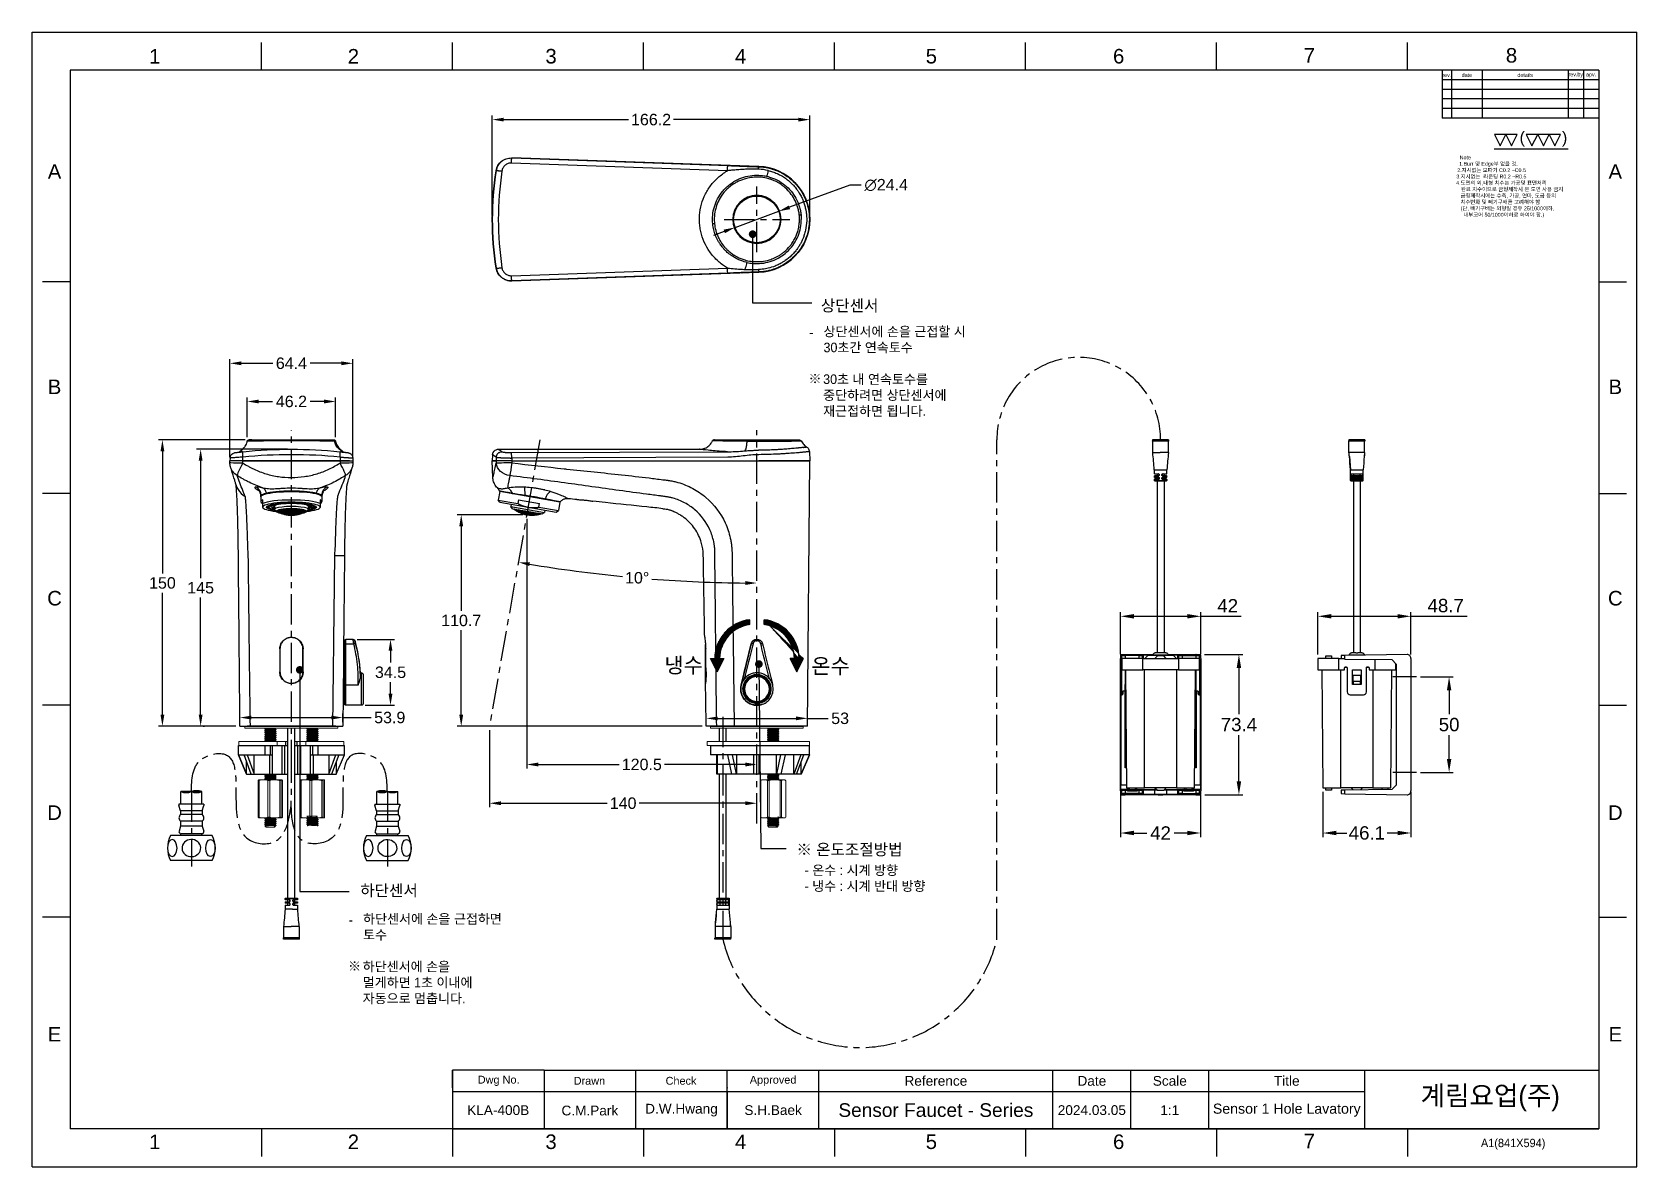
# Model space of a CAD drawing. Header units: millimetres. Extents: x 5401 to 6241, y 1473 to 2067.
import ezdxf

# ---------------------------------------------------------------- set-up
doc = ezdxf.new("R2010")
doc.units = ezdxf.units.MM
doc.linetypes.add('CENTER2', pattern=[1.125, 0.75, -0.125, 0.125, -0.125])
doc.linetypes.add('CENTERX2', pattern=[101.6, 63.5, -12.7, 12.7, -12.7])
for name, color, linetype in [('CENTER', 1, 'CENTERX2'), ('DIM', 3, 'Continuous'), ('FORM', 7, 'Continuous'), ('TEXT', 2, 'Continuous')]:
    doc.layers.add(name, color=color, linetype=linetype)
doc.styles.add('ROMANS', font='Gulim.ttf')
doc.styles.get("Standard").update_dxf_attribs({"font": 'arial.ttf'})
doc.dimstyles.new('사본 ISO-25', dxfattribs={"dimtxt": 7, "dimasz": 7, "dimexe": 2.1, "dimexo": 2.1, "dimgap": 2, "dimtad": 1, "dimtih": 1, "dimtoh": 1, "dimdec": 1, "dimdsep": 46, "dimtxsty": 'Standard', "dimcen": 0, "dimclrd": 3, "dimclre": 3, "dimclrt": 4, "dimazin": 2, "dimtp": 0.1, "dimtm": 0.1, "dimtfac": 0.714286, "dimtdec": 1, "dimtmove": 0, "dimatfit": 3, "dimfxl": 1, "dimarcsym": 0})
pattern_1 = [(45, (5162.27496, 1532.83401), (-0.1122532, 0.1122532), [])]

msp = doc.modelspace()

# ---------------------------------------------------------------- texts
at = {"layer": 'FORM', "char_height": 7.62, "attachment_point": 5}
for s, width, insert in [('7', 50, (6069.28, 2054.4)), ('8', 50, (6175.07, 2054.4)), ('1', 50, (5464.94, 2053.94)), ('2', 50, (5568.9, 2053.94)), ('3', 50, (5672.34, 2053.94)), ('4', 50, (5771.57, 2053.94)), ('5', 50, (5871.41, 2053.94)), ('6', 50, (5969.45, 2053.94)), ('A', 10, (5412.46, 1993.61)), ('A', 10, (6229.4, 1993.61)), ('B', 10, (5412.46, 1880.92)), ('B', 10, (6229.4, 1880.92)), ('C', 10, (5412.46, 1770.23)), ('C', 10, (6229.4, 1770.23)), ('D', 10, (5412.46, 1658.03)), ('D', 10, (6229.4, 1658.03)), ('E', 10, (5412.46, 1542.06)), ('E', 10, (6229.4, 1542.06)), ('1', 50, (5464.94, 1485.73)), ('2', 50, (5568.9, 1485.73)), ('3', 50, (5672.34, 1485.73)), ('4', 50, (5771.57, 1485.73)), ('5', 50, (5871.41, 1485.73)), ('6', 50, (5969.45, 1485.73)), ('7', 50, (6069.28, 1486.19))]:
    msp.add_mtext_dynamic_manual_height_columns(s, width=width, gutter_width=12.5, heights=[0], dxfattribs=dict(at, insert=insert))
at = {"layer": 'TEXT', "color": 5}
msp.add_text('냉수', height=8, dxfattribs=at).set_placement((5731.73, 1731.17))
at = {"layer": 'TEXT', "color": 1}
msp.add_text('온수', height=8, dxfattribs=at).set_placement((5808.59, 1730.78))
at = {"layer": 'TEXT', "style": 'ROMANS'}
msp.add_text('A1(841X594)', height=4.375, dxfattribs=at).set_placement((6159.08, 1482.95))
at = {"layer": 'TEXT'}
for s, width, gutter_width, heights, insert, char_height, attachment_point in [('rev.', 5, 12.5, [0], (6141.21, 2044.11), 2, 5), ('date', 16, 12.5, [0], (6151.71, 2044.11), 2, 5), ('details', 45, 12.5, [0], (6182.21, 2044.11), 2, 5), ('rev.by', 8, 12.5, [0], (6208.71, 2044.11), 2, 5), ('apv.', 8, 12.5, [0], (6216.71, 2044.11), 2, 5), ('{\\W9.3512; }Note\\P{\\W8.9805; }1.{\\fGulim|b0|i0|c129|p50;Burr 및 Edge부 없을 것.\\P{\\W8.2709; }2.지시없는 모따기 C0.2 ~C0.5\\P{\\W7.5891; }3.지시없는  라운딩 R0.2 ~R0.5\\P{\\W7.5154; }4.도면의 외,내형 치수는 가공및 표면처리\\P{\\W4.58511; }      완료 치수이므로 금형제작시 본 도면 사용 금지\\P{\\W8.58218; }  금형제작시에는 수축, 가공, 연마, 도금 등의\\P          치수변화 및 빼기구배를 고려해야 함\\P{\\W9.65842; } (단, 빼기구배는 외형일 경우 25/1000이하,\\P            내부코어 50/1000이하로 하여야 함.)}', 70.3296, 12.5, [0], (6140.68, 2002.01), 2, 1), ('{\\fGulim|b0|i0|c129|p50;상단센서}', 38.0905, 17.5, [0], (5813.59, 1926.45), 6, 1), ('{\\fGulim|b0|i0|c129|p50;-}', 5.3248, 78.64, [0], (5807.5, 1911.85), 5, 1), ('{\\fGulim|b0|i0|c129|p50;상단센서에 손을 근접할 시 30초간 연속토수}', 76.9058, 17.5, [0], (5814.96, 1912.37), 5, 1), ('{\\fGulim|b0|i0|c129|p50;※}', 5.3248, 78.64, [0], (5807.11, 1887.67), 5, 1), ('{\\fGulim|b0|i0|c129|p50;30초 내 연속토수를 중단하려면 상단센서에 재근접하면 됩니다.}', 71.795, 78.64, [0], (5814.78, 1887.42), 5, 1), ('{\\fGulim|b0|i0|c129|p50;※ 온도조절방법}', 70.9445, 17.5, [0], (5800.75, 1641.75), 6, 1), ('\\pi-15,l20,t20;{\\fGulim|b0|i0|c129|p50;- 온수 : 시계 방향\\P\\pt20,55;- 냉수 : 시계 반대 방향}', 89.6925, 17.5, [59], (5800.05, 1630.41), 5, 1), ('{\\fGulim|b0|i0|c129|p50;하단센서}', 38.0905, 17.5, [0], (5572.47, 1620.28), 6, 1), ('{\\fGulim|b0|i0|c129|p50;하단센서에 손을 근접하면 토수}', 76.9058, 17.5, [0], (5573.95, 1604.93), 5, 1), ('{\\fGulim|b0|i0|c129|p50;-}', 5.3248, 78.64, [0], (5566.48, 1604.41), 5, 1), ('{\\fGulim|b0|i0|c129|p50;※}', 5.3248, 78.64, [0], (5566.09, 1580.23), 5, 1), ('{\\fGulim|b0|i0|c129|p50;하단센서에 손을 멀게하면 1초 이내에 자동으로 멈춥니다.}', 71.795, 78.64, [0], (5573.76, 1579.98), 5, 1), ('Approved', 47.9592, 25.51, [0], (5788.57, 1517.61), 4.082, 5), ('Reference', 122.449, 25.51, [0], (5873.77, 1517.61), 5.102, 5), ('Scale', 40.8163, 25.51, [0], (5996.22, 1517.61), 5.102, 5), ('Title', 81.6327, 25.51, [0], (6057.45, 1517.61), 5.102, 5), ('Dwg No.', 47.9592, 25.51, [0], (5644.92, 1517.66), 4.082, 5), ('Drawn', 47.9592, 25.51, [0], (5692.43, 1517.66), 4.082, 5), ('Check', 47.9592, 25.51, [0], (5740.38, 1517.66), 4.082, 5), ('Date', 40.8163, 25.51, [0], (5955.41, 1517.61), 5.102, 5), ('KLA-400B', 47.9592, 25.51, [0], (5644.69, 1502.3), 5.102, 5), ('C.M.Park', 47.9592, 25.51, [0], (5692.65, 1502.08), 5.102, 5), ('D.W.Hwang', 47.9592, 25.51, [0], (5740.61, 1502.3), 5.102, 5), ('S.H.Baek', 47.9592, 25.51, [0], (5788.57, 1502.3), 5.102, 5), ('Sensor Faucet - Series', 122.449, 25.51, [0], (5873.77, 1502.3), 7.1429, 5), ('2024.03.05', 38.7138, 25.51, [5.24], (5955.41, 1502.3), 5.102, 5), ('1:1', 40.8163, 25.51, [0], (5996.22, 1502.3), 5.102, 5), ('Sensor 1 Hole Lavatory', 81.6327, 25.51, [0], (6057.45, 1502.3), 5.3, 5)]:
    msp.add_mtext_dynamic_manual_height_columns(s, width=width, gutter_width=gutter_width, heights=heights, dxfattribs=dict(at, insert=insert, char_height=char_height, attachment_point=attachment_point))
at = {"layer": 'TEXT', "color": 2, "char_height": 6, "attachment_point": 5}
for s, insert in [('(', (6180.71, 2010.6)), (')', (6202.88, 2010.6))]:
    msp.add_mtext(s, dxfattribs=dict(at, insert=insert))
at = {"layer": 'TEXT', "linetype": 'CENTERX2', "insert": (6163.93, 1508.4), "char_height": 10.2041, "attachment_point": 5}
msp.add_mtext_dynamic_manual_height_columns('{\\fHYGothic-Medium|b0|i0|c129|p18;계림요업(주)}', width=122.449, gutter_width=25.51, heights=[0], dxfattribs=at)

# ---------------------------------------------------------------- blocks, each defined once
blk = doc.blocks.new('*D39')
at = {"layer": 'DIM', "color": 3, "lineweight": -2, "transparency": 16777216}
for p, q in [((5512.3, 1853.24), (5466.83, 1853.24)), ((5468.93, 1847.24), (5468.93, 1783.3)), ((5468.93, 1709.24), (5468.93, 1773.17)), ((5507.41, 1703.24), (5466.83, 1703.24))]:
    blk.add_line(p, q, dxfattribs=at)
at = {"layer": 'DIM', "color": 3, "transparency": 16777216}
for points in [[(5467.93, 1847.24), (5469.93, 1847.24), (5468.93, 1853.24)], [(5467.93, 1709.24), (5469.93, 1709.24), (5468.93, 1703.24)]]:
    blk.add_solid(points, dxfattribs=at)
at = {"layer": 'DIM', "color": 4, "transparency": 16777216, "insert": (5468.93, 1778.24), "char_height": 6, "attachment_point": 5}
blk.add_mtext('150', dxfattribs=at)
blk = doc.blocks.new('*D41')
at = {"layer": 'DIM', "color": 3, "lineweight": -2, "transparency": 16777216}
for p, q in [((5640.08, 1701.14), (5640.08, 1660.85)), ((5646.08, 1662.95), (5701.75, 1662.95)), ((5774.09, 1662.95), (5718.42, 1662.95))]:
    blk.add_line(p, q, dxfattribs=at)
at = {"layer": 'DIM', "color": 3, "transparency": 16777216}
for points in [[(5646.08, 1663.95), (5646.08, 1661.95), (5640.08, 1662.95)], [(5774.09, 1663.95), (5774.09, 1661.95), (5780.09, 1662.95)]]:
    blk.add_solid(points, dxfattribs=at)
at = {"layer": 'DIM', "color": 4, "transparency": 16777216, "insert": (5710.08, 1662.95), "char_height": 6, "attachment_point": 5}
blk.add_mtext('140', dxfattribs=at)
blk = doc.blocks.new('*D42')
at = {"layer": 'DIM', "color": 3, "lineweight": -2, "transparency": 16777216}
for p, q in [((5659.61, 1811.88), (5659.61, 1681.14)), ((5665.61, 1683.24), (5707.99, 1683.24)), ((5774.09, 1683.24), (5731.71, 1683.24))]:
    blk.add_line(p, q, dxfattribs=at)
at = {"layer": 'DIM', "color": 3, "transparency": 16777216}
for points in [[(5665.61, 1684.24), (5665.61, 1682.24), (5659.61, 1683.24)], [(5774.09, 1684.24), (5774.09, 1682.24), (5780.09, 1683.24)]]:
    blk.add_solid(points, dxfattribs=at)
at = {"layer": 'DIM', "color": 4, "transparency": 16777216, "insert": (5719.85, 1683.24), "char_height": 6, "attachment_point": 5}
blk.add_mtext('120.5', dxfattribs=at)
blk = doc.blocks.new('*D44')
at = {"layer": 'DIM', "color": 3, "lineweight": -2, "transparency": 16777216}
for p, q in [((5570.8, 1748.74), (5590.42, 1748.74)), ((5588.32, 1742.74), (5588.32, 1736.55)), ((5588.32, 1720.24), (5588.32, 1726.42)), ((5575.05, 1714.24), (5590.42, 1714.24))]:
    blk.add_line(p, q, dxfattribs=at)
at = {"layer": 'DIM', "color": 3, "transparency": 16777216}
for points in [[(5587.32, 1742.74), (5589.32, 1742.74), (5588.32, 1748.74)], [(5587.32, 1720.24), (5589.32, 1720.24), (5588.32, 1714.24)]]:
    blk.add_solid(points, dxfattribs=at)
at = {"layer": 'DIM', "color": 4, "transparency": 16777216, "insert": (5588.32, 1731.49), "char_height": 6, "attachment_point": 5}
blk.add_mtext('34.5', dxfattribs=at)
blk = doc.blocks.new('*D50')
at = {"layer": 'DIM', "color": 3, "lineweight": -2, "transparency": 16777216}
for start, end in [(260.47809, 264.39157), (265.60787, 269.52191)]:
    blk.add_arc((5780.09, 2497.27), 719.06, start, end, dxfattribs=at)
at = {"layer": 'DIM', "color": 3, "transparency": 16777216}
for points in [[(5660.97, 1787.14), (5661.31, 1789.11), (5655.23, 1789.14)], [(5774.09, 1779.24), (5774.09, 1777.24), (5780.09, 1778.22)]]:
    blk.add_solid(points, dxfattribs=at)
at = {"layer": 'DIM', "color": 4, "transparency": 16777216, "insert": (5717.42, 1780.95), "char_height": 6, "attachment_point": 5}
blk.add_mtext('10°', dxfattribs=at)
blk = doc.blocks.new('*D45')
at = {"layer": 'DIM', "color": 3, "lineweight": -2, "transparency": 16777216}
for p, q in [((5534.35, 1848.24), (5486.83, 1848.24)), ((5488.93, 1842.24), (5488.93, 1780.8)), ((5488.93, 1709.24), (5488.93, 1770.68)), ((5490.22, 1703.24), (5491.03, 1703.24))]:
    blk.add_line(p, q, dxfattribs=at)
at = {"layer": 'DIM', "color": 3, "transparency": 16777216}
for points in [[(5487.93, 1842.24), (5489.93, 1842.24), (5488.93, 1848.24)], [(5487.93, 1709.24), (5489.93, 1709.24), (5488.93, 1703.24)]]:
    blk.add_solid(points, dxfattribs=at)
at = {"layer": 'DIM', "color": 4, "transparency": 16777216, "insert": (5488.93, 1775.74), "char_height": 6, "attachment_point": 5}
blk.add_mtext('145', dxfattribs=at)
blk = doc.blocks.new('*D51')
at = {"layer": 'DIM', "color": 3, "lineweight": -2, "transparency": 16777216}
for p, q in [((5657.51, 1813.98), (5623.22, 1813.98)), ((5625.32, 1807.98), (5625.32, 1763.67)), ((5625.32, 1709.24), (5625.32, 1753.55)), ((5751.49, 1703.24), (5623.22, 1703.24))]:
    blk.add_line(p, q, dxfattribs=at)
at = {"layer": 'DIM', "color": 3, "transparency": 16777216}
for points in [[(5624.32, 1807.98), (5626.32, 1807.98), (5625.32, 1813.98)], [(5624.32, 1709.24), (5626.32, 1709.24), (5625.32, 1703.24)]]:
    blk.add_solid(points, dxfattribs=at)
at = {"layer": 'DIM', "color": 4, "transparency": 16777216, "insert": (5625.32, 1758.61), "char_height": 6, "attachment_point": 5}
blk.add_mtext('110.7', dxfattribs=at)
blk = doc.blocks.new('*D52')
at = {"layer": 'DIM', "color": 3, "lineweight": -2, "transparency": 16777216}
for p, q in [((5828.71, 1986.54), (5797.16, 1974.88)), ((5834.71, 1986.54), (5828.71, 1986.54)), ((5768.65, 1964.35), (5791.53, 1972.8)), ((5763.02, 1962.27), (5757.39, 1960.19))]:
    blk.add_line(p, q, dxfattribs=at)
at = {"layer": 'DIM', "color": 3, "transparency": 16777216}
for points in [[(5796.81, 1975.82), (5797.51, 1973.94), (5791.53, 1972.8)], [(5762.67, 1963.2), (5763.36, 1961.33), (5768.65, 1964.35)]]:
    blk.add_solid(points, dxfattribs=at)
at = {"layer": 'DIM', "color": 4, "transparency": 16777216, "insert": (5847.75, 1986.54), "char_height": 6, "attachment_point": 5}
blk.add_mtext('∅24.4', dxfattribs=at)
blk = doc.blocks.new('*D53')
at = {"layer": 'DIM', "color": 3, "lineweight": -2, "transparency": 16777216}
for p, q in [((5641.59, 1970.67), (5641.59, 2022.89)), ((5647.59, 2020.79), (5712.89, 2020.79)), ((5801.8, 2020.79), (5736.51, 2020.79)), ((5807.8, 1970.67), (5807.8, 2022.89))]:
    blk.add_line(p, q, dxfattribs=at)
at = {"layer": 'DIM', "color": 3, "transparency": 16777216}
for points in [[(5647.59, 2021.79), (5647.59, 2019.79), (5641.59, 2020.79)], [(5801.8, 2021.79), (5801.8, 2019.79), (5807.8, 2020.79)]]:
    blk.add_solid(points, dxfattribs=at)
at = {"layer": 'DIM', "color": 4, "transparency": 16777216, "insert": (5724.7, 2020.79), "char_height": 6, "attachment_point": 5}
blk.add_mtext('166.2', dxfattribs=at)
blk = doc.blocks.new('*D54')
at = {"layer": 'DIM', "color": 3, "lineweight": -2, "transparency": 16777216}
for p, q in [((5504.23, 1844.34), (5504.23, 1895.34)), ((5510.23, 1893.24), (5526.65, 1893.24)), ((5562.66, 1893.24), (5546.24, 1893.24)), ((5568.66, 1844.34), (5568.66, 1895.34))]:
    blk.add_line(p, q, dxfattribs=at)
at = {"layer": 'DIM', "color": 3, "transparency": 16777216}
for points in [[(5510.23, 1894.24), (5510.23, 1892.24), (5504.23, 1893.24)], [(5562.66, 1894.24), (5562.66, 1892.24), (5568.66, 1893.24)]]:
    blk.add_solid(points, dxfattribs=at)
at = {"layer": 'DIM', "color": 4, "transparency": 16777216, "insert": (5536.45, 1893.24), "char_height": 6, "attachment_point": 5}
blk.add_mtext('64.4', dxfattribs=at)
blk = doc.blocks.new('*D55')
at = {"layer": 'DIM', "color": 3, "lineweight": -2, "transparency": 16777216}
for p, q in [((5513.33, 1854.54), (5513.33, 1875.34)), ((5519.33, 1873.24), (5526.56, 1873.24)), ((5553.56, 1873.24), (5546.33, 1873.24)), ((5559.56, 1854.54), (5559.56, 1875.34))]:
    blk.add_line(p, q, dxfattribs=at)
at = {"layer": 'DIM', "color": 3, "transparency": 16777216}
for points in [[(5519.33, 1874.24), (5519.33, 1872.24), (5513.33, 1873.24)], [(5553.56, 1874.24), (5553.56, 1872.24), (5559.56, 1873.24)]]:
    blk.add_solid(points, dxfattribs=at)
at = {"layer": 'DIM', "color": 4, "transparency": 16777216, "insert": (5536.45, 1873.24), "char_height": 6, "attachment_point": 5}
blk.add_mtext('46.2', dxfattribs=at)
blk = doc.blocks.new('*D56')
at = {"layer": 'DIM', "color": 3, "lineweight": -2, "transparency": 16777216}
for p, q in [((5753.59, 1705.34), (5753.59, 1709.48)), ((5759.59, 1707.38), (5800.59, 1707.38)), ((5806.59, 1705.34), (5806.59, 1709.48)), ((5806.59, 1707.38), (5817.37, 1707.38))]:
    blk.add_line(p, q, dxfattribs=at)
at = {"layer": 'DIM', "color": 3, "transparency": 16777216}
for points in [[(5759.59, 1708.38), (5759.59, 1706.38), (5753.59, 1707.38)], [(5800.59, 1708.38), (5800.59, 1706.38), (5806.59, 1707.38)]]:
    blk.add_solid(points, dxfattribs=at)
at = {"layer": 'DIM', "color": 4, "transparency": 16777216, "insert": (5823.66, 1707.38), "char_height": 6, "attachment_point": 5}
blk.add_mtext('53', dxfattribs=at)
blk = doc.blocks.new('*D57')
at = {"layer": 'DIM', "color": 3, "lineweight": -2, "transparency": 16777216}
for p, q in [((5509.51, 1705.34), (5509.51, 1709.9)), ((5515.51, 1707.8), (5557.38, 1707.8)), ((5563.38, 1705.34), (5563.38, 1709.9)), ((5563.38, 1707.8), (5578.12, 1707.8))]:
    blk.add_line(p, q, dxfattribs=at)
at = {"layer": 'DIM', "color": 3, "transparency": 16777216}
for points in [[(5515.51, 1708.8), (5515.51, 1706.8), (5509.51, 1707.8)], [(5557.38, 1708.8), (5557.38, 1706.8), (5563.38, 1707.8)]]:
    blk.add_solid(points, dxfattribs=at)
at = {"layer": 'DIM', "color": 4, "transparency": 16777216, "insert": (5587.92, 1707.8), "char_height": 6, "attachment_point": 5}
blk.add_mtext('53.9', dxfattribs=at)
blk = doc.blocks.new('*D152')
at = {"layer": 'DIM', "color": 3, "lineweight": -2, "transparency": 16777216}
for p, q in [((5970.4, 1667.28), (5970.4, 1645.28)), ((6012.36, 1667.28), (6012.36, 1645.28)), ((5977.4, 1647.38), (5984.26, 1647.38)), ((6005.36, 1647.38), (5998.5, 1647.38))]:
    blk.add_line(p, q, dxfattribs=at)
at = {"layer": 'DIM', "color": 3, "transparency": 16777216}
for points in [[(5977.4, 1648.55), (5977.4, 1646.22), (5970.4, 1647.38)], [(6005.36, 1648.55), (6005.36, 1646.22), (6012.36, 1647.38)]]:
    blk.add_solid(points, dxfattribs=at)
at = {"layer": 'DIM', "color": 4, "transparency": 16777216, "insert": (5991.38, 1647.38), "char_height": 7, "attachment_point": 5}
blk.add_mtext('42', dxfattribs=at)
blk = doc.blocks.new('*D150')
at = {"layer": 'DIM', "color": 3, "lineweight": -2, "transparency": 16777216}
for p, q in [((6073.76, 1740.84), (6073.76, 1762.91)), ((6080.76, 1760.81), (6115.41, 1760.81)), ((6122.41, 1740.84), (6122.41, 1762.91)), ((6122.41, 1760.81), (6151.88, 1760.81))]:
    blk.add_line(p, q, dxfattribs=at)
at = {"layer": 'DIM', "color": 3, "transparency": 16777216}
for points in [[(6080.76, 1761.98), (6080.76, 1759.65), (6073.76, 1760.81)], [(6115.41, 1761.98), (6115.41, 1759.65), (6122.41, 1760.81)]]:
    blk.add_solid(points, dxfattribs=at)
at = {"layer": 'DIM', "color": 4, "transparency": 16777216, "insert": (6140.64, 1766.39), "char_height": 7, "attachment_point": 5}
blk.add_mtext('48.7', dxfattribs=at)
blk = doc.blocks.new('*D153')
at = {"layer": 'DIM', "color": 3, "lineweight": -2, "transparency": 16777216}
for p, q in [((6127.51, 1729.1), (6144.51, 1729.1)), ((6142.41, 1722.1), (6142.41, 1709.67)), ((6142.41, 1686.1), (6142.41, 1698.52)), ((6127.51, 1679.1), (6144.51, 1679.1))]:
    blk.add_line(p, q, dxfattribs=at)
at = {"layer": 'DIM', "color": 3, "transparency": 16777216}
for points in [[(6141.25, 1722.1), (6143.58, 1722.1), (6142.41, 1729.1)], [(6141.25, 1686.1), (6143.58, 1686.1), (6142.41, 1679.1)]]:
    blk.add_solid(points, dxfattribs=at)
at = {"layer": 'DIM', "color": 4, "transparency": 16777216, "insert": (6142.41, 1704.1), "char_height": 7, "attachment_point": 5}
blk.add_mtext('50', dxfattribs=at)
blk = doc.blocks.new('*D151')
at = {"layer": 'DIM', "color": 3, "lineweight": -2, "transparency": 16777216}
for p, q in [((6076.32, 1668.94), (6076.32, 1645.28)), ((6122.41, 1668.94), (6122.41, 1645.28)), ((6083.32, 1647.38), (6088.81, 1647.38)), ((6115.41, 1647.38), (6109.92, 1647.38))]:
    blk.add_line(p, q, dxfattribs=at)
at = {"layer": 'DIM', "color": 3, "transparency": 16777216}
for points in [[(6083.32, 1648.55), (6083.32, 1646.22), (6076.32, 1647.38)], [(6115.41, 1648.55), (6115.41, 1646.22), (6122.41, 1647.38)]]:
    blk.add_solid(points, dxfattribs=at)
at = {"layer": 'DIM', "color": 4, "transparency": 16777216, "insert": (6099.37, 1647.38), "char_height": 7, "attachment_point": 5}
blk.add_mtext('46.1', dxfattribs=at)
blk = doc.blocks.new('*D154')
at = {"layer": 'DIM', "color": 3, "lineweight": -2, "transparency": 16777216}
for p, q in [((6014.46, 1740.81), (6034.5, 1740.81)), ((6032.4, 1733.81), (6032.4, 1709.67)), ((6032.4, 1674.38), (6032.4, 1698.52)), ((6014.47, 1667.38), (6034.5, 1667.38))]:
    blk.add_line(p, q, dxfattribs=at)
at = {"layer": 'DIM', "color": 3, "transparency": 16777216}
for points in [[(6031.23, 1733.81), (6033.57, 1733.81), (6032.4, 1740.81)], [(6031.23, 1674.38), (6033.57, 1674.38), (6032.4, 1667.38)]]:
    blk.add_solid(points, dxfattribs=at)
at = {"layer": 'DIM', "color": 4, "transparency": 16777216, "insert": (6032.4, 1704.1), "char_height": 7, "attachment_point": 5}
blk.add_mtext('73.4', dxfattribs=at)
blk = doc.blocks.new('*D155')
at = {"layer": 'DIM', "color": 3, "lineweight": -2, "transparency": 16777216}
for p, q in [((5970.4, 1740.91), (5970.4, 1762.91)), ((5977.4, 1760.81), (6005.4, 1760.81)), ((6012.4, 1740.91), (6012.4, 1762.91)), ((6012.4, 1760.81), (6033.64, 1760.81))]:
    blk.add_line(p, q, dxfattribs=at)
at = {"layer": 'DIM', "color": 3, "transparency": 16777216}
for points in [[(5977.4, 1761.98), (5977.4, 1759.65), (5970.4, 1760.81)], [(6005.4, 1761.98), (6005.4, 1759.65), (6012.4, 1760.81)]]:
    blk.add_solid(points, dxfattribs=at)
at = {"layer": 'DIM', "color": 4, "transparency": 16777216, "insert": (6026.52, 1766.33), "char_height": 7, "attachment_point": 5}
blk.add_mtext('42', dxfattribs=at)

# ---------------------------------------------------------------- dimensions: what is measured, and where the dimension line sits
at = {"layer": 'DIM'}
for base, p1, p2, override, picture, middle in [((5807.8, 2020.79), (5641.59, 1968.57), (5807.8, 1968.57), {"dimtxt": 6, "dimasz": 6, "dimtad": 0}, '*D53', (5724.7, 2020.79)), ((5563.38, 1707.8), (5509.51, 1703.24), (5563.38, 1703.24), {"dimtxt": 6, "dimasz": 6, "dimtad": 0}, '*D57', (5587.92, 1707.8)), ((5806.59, 1707.38), (5753.59, 1703.24), (5806.59, 1703.24), {"dimtxt": 6, "dimasz": 6, "dimtad": 0}, '*D56', (5823.66, 1707.38)), ((6012.36, 1647.38), (5970.4, 1669.38), (6012.36, 1669.38), {"dimtad": 0}, '*D152', (5991.38, 1647.38))]:
    dim = msp.add_linear_dim(base=base, p1=p1, p2=p2, dimstyle='사본 ISO-25', override=override, dxfattribs=at)
    dim.commit()
    dim.dimension.update_dxf_attribs({"geometry": picture, "text_midpoint": middle, "dimtype": 160})
dim = msp.add_diameter_dim_2p(p1=(5768.65, 1964.35), p2=(5791.53, 1972.8), dimstyle='사본 ISO-25', override={"dimtxt": 6, "dimasz": 6, "dimtad": 0}, dxfattribs=at)
dim.commit()
dim.dimension.update_dxf_attribs({"geometry": '*D52', "text_midpoint": (5847.75, 1986.54), "dimtype": 163})
for base, p1, p2, override, picture, middle in [((5504.23, 1893.24), (5568.66, 1842.24), (5504.23, 1842.24), {"dimtxt": 6, "dimasz": 6, "dimtad": 0}, '*D54', (5536.45, 1893.24)), ((5559.56, 1873.24), (5513.33, 1852.44), (5559.56, 1852.44), {"dimtxt": 6, "dimasz": 6, "dimtad": 0}, '*D55', (5536.45, 1873.24)), ((5780.09, 1683.24), (5659.61, 1813.98), (5780.09, 1683.24), {"dimtxt": 6, "dimasz": 6, "dimtad": 0}, '*D42', (5719.85, 1683.24)), ((5780.09, 1662.95), (5640.08, 1703.24), (5780.09, 1662.95), {"dimtxt": 6, "dimasz": 6, "dimtad": 0}, '*D41', (5710.08, 1662.95)), ((6122.41, 1647.38), (6076.32, 1671.04), (6122.41, 1671.04), {"dimtad": 0}, '*D151', (6099.37, 1647.38))]:
    dim = msp.add_linear_dim(base=base, p1=p1, p2=p2, dimstyle='사본 ISO-25', override=override, dxfattribs=at)
    dim.commit()
    dim.dimension.update_dxf_attribs({"geometry": picture, "text_midpoint": middle})
dim = msp.add_angular_dim_2l(base=(5696.61, 1783.08), line1=((5780.09, 1652.37), (5780.09, 1858.24)), line2=((5666.52, 1853.16), (5640.08, 1703.24)), dimstyle='사본 ISO-25', override={"dimtxt": 6, "dimasz": 6, "dimtad": 0}, dxfattribs=at)
dim.commit()
dim.dimension.update_dxf_attribs({"geometry": '*D50', "text_midpoint": (5717.42, 1780.95)})
for base, p1, p2, override, picture, middle in [((5468.93, 1703.24), (5514.4, 1853.24), (5509.51, 1703.24), {"dimtxt": 6, "dimasz": 6, "dimtad": 0}, '*D39', (5468.93, 1778.24)), ((5488.93, 1703.24), (5536.45, 1848.24), (5488.12, 1703.24), {"dimtxt": 6, "dimasz": 6, "dimtad": 0}, '*D45', (5488.93, 1775.74)), ((5625.32, 1813.98), (5753.59, 1703.24), (5659.61, 1813.98), {"dimtxt": 6, "dimasz": 6, "dimtad": 0}, '*D51', (5625.32, 1758.61)), ((5588.32, 1714.24), (5568.7, 1748.74), (5572.95, 1714.24), {"dimtxt": 6, "dimasz": 6, "dimtad": 0}, '*D44', (5588.32, 1731.49)), ((6032.4, 1740.81), (6012.37, 1667.38), (6012.36, 1740.81), {"dimtad": 0}, '*D154', (6032.4, 1704.1)), ((6142.41, 1679.1), (6125.41, 1729.1), (6125.41, 1679.1), {"dimtad": 0}, '*D153', (6142.41, 1704.1))]:
    dim = msp.add_linear_dim(base=base, p1=p1, p2=p2, angle=90, dimstyle='사본 ISO-25', override=override, dxfattribs=at)
    dim.commit()
    dim.dimension.update_dxf_attribs({"geometry": picture, "text_midpoint": middle})
for base, p1, p2, picture, middle in [((6012.4, 1760.81), (5970.4, 1738.81), (6012.4, 1738.81), '*D155', (6026.52, 1760.81)), ((6122.41269096, 1760.8128876), (6073.76269096, 1738.73677247), (6122.41269096, 1738.73677247), '*D150', (6140.64495562, 1760.8128876))]:
    dim = msp.add_linear_dim(base=base, p1=p1, p2=p2, dimstyle='사본 ISO-25', dxfattribs=at)
    dim.commit()
    dim.dimension.update_dxf_attribs({"geometry": picture, "text_midpoint": middle, "dimtype": 160})

# ---------------------------------------------------------------- hatches: boundary and pattern name
at = {"layer": 'TEXT'}
h = msp.add_hatch(dxfattribs=at)
h.set_pattern_fill('ANSI31', color=2, scale=0.05)
h.set_pattern_definition(pattern_1)
h.paths.add_polyline_path([(5776.41, 1756.52), (5776.41, 1759.04, 0.375427), (5758.02, 1738.77), (5755.77, 1738.77), (5759.27, 1731.77), (5762.77, 1738.77), (5760.52, 1738.77, -0.37018)])
h = msp.add_hatch(dxfattribs=at)
h.set_pattern_fill('ANSI31', color=2, scale=0.05)
h.set_pattern_definition(pattern_1)
edge = h.paths.add_edge_path(flags=17)
edge.add_line((5800.97, 1731.77), (5804.47, 1738.77))
edge.add_line((5797.47, 1738.77), (5800.97, 1731.77))
edge.add_line((5799.72, 1738.77), (5797.47, 1738.77))
edge.add_arc((5781.43, 1738.38), 18.29, 1.20984, 82.46398)
edge.add_line((5783.83, 1756.52), (5783.83, 1759.04))
edge.add_arc((5781.43, 1738.38), 20.79, 1.06437, 83.37437)
edge.add_line((5804.47, 1738.77), (5802.22, 1738.77))
h.paths.add_polyline_path([(5797.47, 1738.77), (5800.97, 1731.77)], flags=0)

# ---------------------------------------------------------------- linework, layer by layer
for p, q in [((5651.76, 2000.79), (5651.75, 2000.71)), ((5651.75, 2000.71), (5764.83, 1996.74)), ((5781.06, 1996.27), (5651.76, 2000.79)), ((5781.06, 1996.27), (5651.76, 2000.79)), ((5643.57, 1994.03), (5643.67, 1994.01)), ((5764.72, 1994.05), (5651.65, 1998.07)), ((5764.55, 1993.95), (5764.55, 1993.95)), ((5781.05, 1996.1), (5781.06, 1996.27)), ((5643.67, 1943.13), (5643.57, 1943.12)), ((5651.65, 1939.08), (5764.72, 1943.1)), ((5764.83, 1940.41), (5651.75, 1936.44)), ((5651.76, 1936.36), (5781.06, 1940.88)), ((5651.76, 1936.36), (5781.06, 1940.88)), ((5764.55, 1943.2), (5764.55, 1943.2)), ((5781.06, 1940.88), (5781.05, 1941.04)), ((5651.75, 1936.44), (5651.76, 1936.36)), ((5509.51, 1703.24), (5563.38, 1703.24)), ((5512.15, 1703.24), (5560.75, 1703.24)), ((5532.42, 1702.24), (5532.42, 1702.24)), ((5532.92, 1702.24), (5532.92, 1702.24)), ((5534.65, 1637.26), (5534.65, 1702.24)), ((5538.25, 1637.26), (5538.25, 1702.24)), ((5539.92, 1702.24), (5539.92, 1702.24)), ((5540.42, 1702.24), (5540.42, 1702.24)), ((5806.59, 1703.24), (5753.59, 1703.24)), ((5755.79, 1703.24), (5804.39, 1703.24)), ((5758.65, 1703.24), (5765.93, 1703.24)), ((5760.49, 1703.24), (5764.09, 1703.24)), ((5533.42, 1695.24), (5533.42, 1693.24)), ((5539.42, 1693.24), (5539.42, 1695.24)), ((5513, 1678.24), (5534.65, 1678.24)), ((5538.25, 1678.24), (5559.95, 1678.24)), ((5489.59, 1669.02, 0), (5478.59, 1669.02, 0)), ((5478.59, 1662.5, 0), (5478.59, 1669.02, 0)), ((5489.59, 1662.5, 0), (5489.59, 1669.02, 0)), ((5581.17, 1669.02, 0), (5592.17, 1669.02, 0)), ((5581.17, 1662.5, 0), (5581.17, 1669.02, 0)), ((5592.17, 1662.5, 0), (5592.17, 1669.02, 0)), ((5490.59, 1662.5, 0), (5477.59, 1662.5, 0)), ((5477.59, 1662.5, 0), (5477.59, 1661.74, 0)), ((5478.44, 1659, 0), (5477.59, 1661.74, 0)), ((5478.44, 1659, 0), (5478.44, 1657, 0)), ((5489.74, 1659, 0), (5478.44, 1659, 0)), ((5489.74, 1657, 0), (5478.44, 1657, 0)), ((5489.74, 1659, 0), (5490.59, 1661.74, 0)), ((5489.74, 1659, 0), (5489.74, 1657, 0)), ((5490.59, 1662.5, 0), (5490.59, 1661.74, 0)), ((5580.17, 1662.5, 0), (5593.17, 1662.5, 0)), ((5580.17, 1662.5, 0), (5580.17, 1661.74, 0)), ((5581.02, 1659, 0), (5580.17, 1661.74, 0)), ((5581.02, 1659, 0), (5581.02, 1657, 0)), ((5581.02, 1659, 0), (5592.32, 1659, 0)), ((5581.02, 1657, 0), (5592.32, 1657, 0)), ((5592.32, 1659, 0), (5593.17, 1661.74, 0)), ((5592.32, 1659, 0), (5592.32, 1657, 0)), ((5593.17, 1662.5, 0), (5593.17, 1661.74, 0)), ((5478.44, 1651, 0), (5477.64, 1648.43, 0)), ((5489.74, 1653.5, 0), (5478.44, 1653.5, 0)), ((5478.44, 1653.5, 0), (5478.44, 1651, 0)), ((5489.74, 1651, 0), (5478.44, 1651, 0)), ((5478.59, 1646, 0), (5478.59, 1647.01, 0)), ((5489.49, 1647, 0), (5478.69, 1647, 0)), ((5489.59, 1646, 0), (5489.59, 1647.01, 0)), ((5489.74, 1653.5, 0), (5489.74, 1651, 0)), ((5489.74, 1651, 0), (5490.54, 1648.43, 0)), ((5534.65, 1613.24), (5534.65, 1652.81)), ((5538.25, 1613.24), (5538.25, 1648.76)), ((5581.02, 1651, 0), (5580.22, 1648.43, 0)), ((5581.02, 1653.5, 0), (5592.32, 1653.5, 0)), ((5581.02, 1653.5, 0), (5581.02, 1651, 0)), ((5581.02, 1651, 0), (5592.32, 1651, 0)), ((5581.17, 1646, 0), (5581.17, 1647.01, 0)), ((5581.27, 1647, 0), (5592.07, 1647, 0)), ((5592.17, 1646, 0), (5592.17, 1647.01, 0)), ((5592.32, 1653.5, 0), (5592.32, 1651, 0)), ((5592.32, 1651, 0), (5593.12, 1648.43, 0)), ((5494.98, 1646, 0), (5473.2, 1646, 0)), ((5575.78, 1646, 0), (5597.57, 1646, 0)), ((5481.59, 1633, 0), (5473.2, 1633, 0)), ((5494.98, 1633, 0), (5481.59, 1633, 0)), ((5575.78, 1633, 0), (5589.17, 1633, 0)), ((5589.17, 1633, 0), (5597.57, 1633, 0)), ((5533.2, 1613.14), (5539.7, 1613.14)), ((5533.2, 1613.14), (5533.2, 1612.54)), ((5533.3, 1613.24), (5539.6, 1613.24)), ((5539.7, 1613.14), (5539.7, 1612.54)), ((5535.16, 1612.54), (5533.2, 1612.54)), ((5533.2, 1611.34), (5535.16, 1611.34)), ((5533.2, 1611.34), (5533.2, 1610.74)), ((5535.16, 1610.74), (5533.2, 1610.74)), ((5533.2, 1609.54), (5535.16, 1609.54)), ((5533.2, 1609.54), (5533.2, 1607.44)), ((5535.2, 1612.44), (5533.3, 1612.44)), ((5533.3, 1611.44), (5535.2, 1611.44)), ((5535.2, 1610.64), (5533.3, 1610.64)), ((5533.3, 1609.64), (5535.2, 1609.64)), ((5534.65, 1611.44), (5534.65, 1612.44)), ((5534.65, 1609.64), (5534.65, 1610.64)), ((5539.6, 1612.44), (5537.7, 1612.44)), ((5537.7, 1611.44), (5539.6, 1611.44)), ((5539.6, 1610.64), (5537.7, 1610.64)), ((5537.7, 1609.64), (5539.6, 1609.64)), ((5539.7, 1612.54), (5537.74, 1612.54)), ((5537.74, 1611.34), (5539.7, 1611.34)), ((5539.7, 1610.74), (5537.74, 1610.74)), ((5537.74, 1609.54), (5539.7, 1609.54)), ((5538.25, 1611.44), (5538.25, 1612.44)), ((5538.25, 1609.64), (5538.25, 1610.64)), ((5539.7, 1611.34), (5539.7, 1610.74)), ((5539.7, 1609.54), (5539.7, 1607.44)), ((5532.35, 1598.44), (5532.35, 1592.44)), ((5538.9, 1598.43), (5538.9, 1598.44)), ((5540.55, 1598.44), (5540.55, 1592.44)), ((5532.25, 1592.34), (5540.65, 1592.34)), ((5532.25, 1591.84), (5532.25, 1592.34)), ((5540.65, 1591.84), (5532.25, 1591.84)), ((5540.55, 1592.44), (5532.35, 1592.44)), ((5540.55, 1591.74), (5532.35, 1591.74)), ((5540.65, 1591.84), (5540.65, 1592.34))]:
    msp.add_line(p, q)
at = {"extrusion": (0, 1, 0)}
for p, q in [((5644.74, 1848.24), (5750.02, 1848.24)), ((5767.49, 1852.5), (5767.49, 1852.5)), ((5792.69, 1853.24), (5792.69, 1853.24)), ((5504.31, 1843.67), (5504.23, 1842.24)), ((5504.24, 1841.18), (5504.23, 1842.24)), ((5510.99, 1842.24), (5504.23, 1842.24)), ((5510.99, 1842.24), (5506.03, 1842.24)), ((5510.99, 1842.24), (5511.01, 1844.13)), ((5561.9, 1842.24), (5510.99, 1842.24)), ((5510.99, 1842.24), (5561.9, 1842.24)), ((5561.89, 1844.13), (5561.9, 1842.24)), ((5566.86, 1842.24), (5561.9, 1842.24)), ((5561.9, 1842.24), (5568.66, 1842.24)), ((5565.58, 1843.9), (5565.58, 1843.9)), ((5568.59, 1843.67), (5568.66, 1842.24)), ((5568.66, 1842.24), (5568.65, 1841.18)), ((5641.75, 1845.38), (5641.59, 1842.24)), ((5643.57, 1842.24), (5641.59, 1842.24)), ((5641.9, 1833.44), (5641.59, 1842.24)), ((5641.59, 1842.24), (5643.57, 1842.24)), ((5643.67, 1844.13), (5643.57, 1842.24)), ((5646.42, 1842.24), (5643.57, 1842.24)), ((5651.76, 1842.24), (5643.57, 1842.24)), ((5646.62, 1843.81), (5646.62, 1843.81)), ((5651.65, 1846.49), (5764.72, 1846.94)), ((5764.83, 1844.11), (5651.75, 1843.67)), ((5651.75, 1843.67), (5651.76, 1842.24)), ((5651.76, 1842.24), (5781.06, 1842.24)), ((5651.76, 1842.24), (5651.79, 1841.19)), ((5651.76, 1842.24), (5781.06, 1842.24)), ((5807.8, 1842.24), (5781.06, 1842.24)), ((5781.06, 1842.24), (5807.8, 1842.24)), ((5804.57, 1846.69), (5804.57, 1846.69)), ((5806.59, 1703.24), (5807.8, 1842.24)), ((5807.55, 1847.01), (5807.8, 1842.24)), ((5511.84, 1832.26), (5511.84, 1832.26)), ((5518.45, 1837.1), (5518.45, 1837.1)), ((5561.06, 1832.26), (5561.06, 1832.26)), ((5520.45, 1823.33), (5520.45, 1820.87)), ((5520.95, 1828.23), (5520.95, 1828.23)), ((5520.95, 1828.18), (5520.95, 1828.18)), ((5551.95, 1828.18), (5551.95, 1828.18)), ((5552.45, 1823.33), (5552.45, 1820.87)), ((5645.5, 1826.11), (5644.72, 1821.68)), ((5677.01, 1820.55), (5645.5, 1826.11)), ((5648.23, 1827.76), (5648.23, 1827.77)), ((5651.65, 1828.37), (5651.66, 1828.37)), ((5662.23, 1828.24), (5662.21, 1828.24)), ((5669.01, 1827.04), (5668.99, 1827.04)), ((5521.45, 1819.86), (5521.45, 1821.83)), ((5521.68, 1817.45), (5521.45, 1817.68)), ((5523.45, 1818.11), (5523.45, 1818.19)), ((5523.85, 1817.52), (5523.65, 1817.71)), ((5525.93, 1818.02), (5525.93, 1818.79)), ((5527.26, 1818.1), (5525.93, 1818.02)), ((5526.13, 1817.88), (5527.07, 1817.94)), ((5526.17, 1818.95), (5527.45, 1818.85)), ((5527.34, 1819.01), (5526.49, 1819.08)), ((5526.61, 1817.65), (5526.61, 1817.91)), ((5527.55, 1817.71), (5526.61, 1817.65)), ((5526.96, 1817.53), (5527.55, 1817.57)), ((5527.55, 1818.32), (5527.24, 1818.61)), ((5527.26, 1818.59), (5527.26, 1818.1)), ((5527.34, 1819.27), (5527.34, 1819.01)), ((5527.37, 1819.27), (5527.93, 1819.23)), ((5527.55, 1818.45), (5527.55, 1816.73)), ((5528.67, 1815.5), (5527.69, 1816.46)), ((5528.72, 1819.32), (5527.94, 1819.38)), ((5528.72, 1819.51), (5528.72, 1819.32)), ((5529.25, 1815.86), (5529.18, 1815.87)), ((5529.64, 1815.89), (5529.25, 1815.86)), ((5529.25, 1815.83), (5529.25, 1815.86)), ((5529.4, 1815.54), (5529.25, 1815.53)), ((5529.28, 1815.72), (5529.44, 1815.7)), ((5529.43, 1815.45), (5529.43, 1815.52)), ((5529.62, 1815.33), (5529.55, 1815.33)), ((5529.63, 1816.08), (5530.02, 1816.02)), ((5529.66, 1815.42), (5529.66, 1815.61)), ((5530.16, 1816.25), (5529.69, 1816.22)), ((5529.79, 1815.61), (5529.79, 1815.78)), ((5529.84, 1815.19), (5529.84, 1815.22)), ((5530.02, 1816.02), (5530.05, 1816.03)), ((5530.02, 1815.69), (5530.02, 1816.02)), ((5530.07, 1815.12), (5530.07, 1815.23)), ((5530.16, 1816.25), (5530.2, 1816.3)), ((5530.16, 1816.07), (5530.16, 1816.25)), ((5530.21, 1816.4), (5530.39, 1816.38)), ((5530.21, 1815.21), (5530.21, 1815.32)), ((5530.93, 1816.41), (5530.39, 1816.38)), ((5530.39, 1816.26), (5530.39, 1816.38)), ((5530.43, 1815.24), (5530.43, 1815.5)), ((5530.48, 1814.91), (5530.48, 1814.94)), ((5530.57, 1815.52), (5530.57, 1815.73)), ((5530.62, 1814.91), (5530.62, 1814.97)), ((5530.8, 1815.66), (5530.8, 1816.07)), ((5530.84, 1814.89), (5530.84, 1815.07)), ((5530.92, 1816.57), (5531.16, 1816.54)), ((5530.93, 1816.41), (5530.94, 1816.43)), ((5530.93, 1816.13), (5530.93, 1816.41)), ((5530.98, 1815.07), (5530.98, 1815.23)), ((5531.03, 1814.7), (5531.03, 1814.72)), ((5531.7, 1816.57), (5531.16, 1816.54)), ((5531.16, 1816.38), (5531.16, 1816.54)), ((5531.21, 1815.17), (5531.21, 1815.49)), ((5531.25, 1814.64), (5531.25, 1814.74)), ((5531.34, 1815.53), (5531.34, 1815.78)), ((5531.39, 1814.73), (5531.39, 1814.83)), ((5531.57, 1815.73), (5531.57, 1816.21)), ((5531.62, 1814.77), (5531.62, 1815.01)), ((5531.67, 1814.49), (5531.67, 1814.5)), ((5531.7, 1816.57), (5531.74, 1816.61)), ((5531.7, 1816.29), (5531.7, 1816.57)), ((5531.75, 1815.04), (5531.75, 1815.24)), ((5531.78, 1816.72), (5531.93, 1816.7)), ((5531.8, 1814.48), (5531.8, 1814.54)), ((5531.85, 1819.84), (5531.88, 1819.82)), ((5532.47, 1816.73), (5531.93, 1816.7)), ((5531.93, 1816.6), (5531.93, 1816.7)), ((5531.98, 1815.19), (5531.98, 1815.58)), ((5532.03, 1814.47), (5532.03, 1814.64)), ((5532.11, 1815.65), (5532.11, 1815.93)), ((5532.16, 1814.65), (5532.16, 1814.8)), ((5532.34, 1815.9), (5532.34, 1816.44)), ((5532.39, 1814.75), (5532.39, 1815.06)), ((5532.47, 1816.73), (5532.56, 1816.82)), ((5532.47, 1816.55), (5532.47, 1816.73)), ((5532.52, 1815.11), (5532.52, 1815.34)), ((5532.57, 1814.35), (5532.57, 1814.45)), ((5532.75, 1816.72), (5533.11, 1816.66)), ((5532.75, 1815.31), (5532.75, 1815.76)), ((5532.8, 1814.41), (5532.8, 1814.63)), ((5532.88, 1815.85), (5532.88, 1816.18)), ((5532.93, 1814.67), (5532.93, 1814.85)), ((5533.11, 1816.66), (5533.44, 1816.68)), ((5533.11, 1816.17), (5533.11, 1816.66)), ((5533.16, 1814.83), (5533.16, 1815.19)), ((5533.29, 1815.27), (5533.29, 1815.54)), ((5533.34, 1814.33), (5533.34, 1814.46)), ((5533.45, 1816.88), (5533.88, 1816.82)), ((5533.52, 1815.53), (5533.52, 1816.04)), ((5533.57, 1814.44), (5533.57, 1814.72)), ((5533.65, 1816.16), (5533.65, 1816.53)), ((5533.7, 1814.78), (5533.7, 1815.01)), ((5533.88, 1816.82), (5534.43, 1816.86)), ((5533.88, 1816.53), (5533.88, 1816.82)), ((5533.93, 1814.99), (5533.93, 1815.42)), ((5534.06, 1815.52), (5534.06, 1815.84)), ((5534.11, 1814.39), (5534.11, 1814.57)), ((5534.3, 1815.84), (5534.3, 1816.43)), ((5534.34, 1814.56), (5534.34, 1814.91)), ((5534.43, 1816.86), (5534.5, 1816.93)), ((5534.43, 1816.57), (5534.43, 1816.86)), ((5534.48, 1814.99), (5534.48, 1815.25)), ((5534.71, 1815.25), (5534.71, 1815.75)), ((5534.72, 1816.84), (5535.07, 1816.79)), ((5534.75, 1814.22), (5534.75, 1814.49)), ((5534.84, 1815.87), (5534.84, 1816.23)), ((5534.89, 1814.55), (5534.89, 1814.77)), ((5535.07, 1816.79), (5535.47, 1816.81)), ((5535.07, 1816.25), (5535.07, 1816.79)), ((5535.12, 1814.77), (5535.12, 1815.19)), ((5535.25, 1815.29), (5535.25, 1815.59)), ((5535.45, 1817), (5535.84, 1816.95)), ((5535.48, 1815.61), (5535.48, 1816.18)), ((5535.53, 1814.39), (5535.53, 1814.72)), ((5535.61, 1816.32), (5535.61, 1816.73)), ((5535.66, 1814.81), (5535.66, 1815.06)), ((5536.38, 1816.98), (5535.84, 1816.95)), ((5535.84, 1816.76), (5535.84, 1816.95)), ((5535.89, 1815.08), (5535.89, 1815.56)), ((5536.02, 1815.68), (5536.02, 1816.03)), ((5536.07, 1814.42), (5536.07, 1814.62)), ((5536.25, 1816.07), (5536.25, 1816.71)), ((5536.3, 1814.64), (5536.3, 1815.04)), ((5536.38, 1816.98), (5536.42, 1817.01)), ((5536.38, 1816.88), (5536.38, 1816.98)), ((5536.43, 1815.15), (5536.43, 1815.44)), ((5536.61, 1816.97), (5537.02, 1816.91)), ((5536.66, 1815.48), (5536.66, 1816.03)), ((5536.71, 1814.3), (5536.71, 1814.62)), ((5536.79, 1816.18), (5536.79, 1816.58)), ((5536.84, 1814.72), (5536.84, 1814.96)), ((5537.56, 1816.94), (5537.02, 1816.91)), ((5537.02, 1816.63), (5537.02, 1816.91)), ((5537.07, 1814.99), (5537.07, 1815.46)), ((5537.2, 1815.59), (5537.2, 1815.93)), ((5537.25, 1814.38), (5537.25, 1814.57)), ((5537.43, 1815.98), (5537.43, 1816.61)), ((5537.48, 1814.61), (5537.48, 1814.99)), ((5537.56, 1816.94), (5537.62, 1817)), ((5537.56, 1816.79), (5537.56, 1816.94)), ((5537.61, 1815.11), (5537.61, 1815.39)), ((5537.8, 1816.93), (5538.2, 1816.87)), ((5537.84, 1815.44), (5537.84, 1815.98)), ((5537.89, 1814.31), (5537.89, 1814.62)), ((5537.97, 1816.14), (5537.97, 1816.52)), ((5538.02, 1814.72), (5538.02, 1814.95)), ((5538.2, 1816.87), (5538.75, 1816.91)), ((5538.2, 1816.59), (5538.2, 1816.87)), ((5538.25, 1815.01), (5538.25, 1815.46)), ((5538.38, 1815.6), (5538.38, 1815.93)), ((5538.43, 1814.42), (5538.43, 1814.61)), ((5538.61, 1815.99), (5538.61, 1816.61)), ((5538.66, 1814.66), (5538.66, 1815.03)), ((5538.75, 1816.91), (5538.79, 1816.95)), ((5538.75, 1816.79), (5538.75, 1816.91)), ((5538.79, 1815.16), (5538.79, 1815.43)), ((5538.97, 1816.9), (5539.39, 1816.84)), ((5539.03, 1815.5), (5539.03, 1816.03)), ((5539.07, 1814.41), (5539.07, 1814.71)), ((5539.16, 1816.19), (5539.16, 1816.57)), ((5539.21, 1814.81), (5539.21, 1815.04)), ((5539.86, 1816.87), (5539.39, 1816.84)), ((5539.39, 1816.66), (5539.39, 1816.84)), ((5539.44, 1815.11), (5539.44, 1815.55)), ((5539.48, 1814.26), (5539.48, 1814.47)), ((5539.57, 1815.7), (5539.57, 1816.02)), ((5539.62, 1814.56), (5539.62, 1814.74)), ((5539.69, 1816.66), (5539.8, 1816.64)), ((5539.8, 1816.64), (5540.34, 1816.68)), ((5539.8, 1816.1), (5539.8, 1816.64)), ((5539.85, 1814.81), (5539.85, 1815.17)), ((5539.98, 1815.3), (5539.98, 1815.57)), ((5540.03, 1814.41), (5540.03, 1814.54)), ((5540.21, 1815.66), (5540.21, 1816.17)), ((5540.26, 1814.61), (5540.26, 1814.89)), ((5540.34, 1816.68), (5540.37, 1816.71)), ((5540.34, 1816.34), (5540.34, 1816.68)), ((5540.39, 1815), (5540.39, 1815.22)), ((5540.44, 1814.34), (5540.44, 1814.43)), ((5540.62, 1816.66), (5540.98, 1816.61)), ((5540.62, 1815.31), (5540.62, 1815.74)), ((5540.67, 1814.5), (5540.67, 1814.7)), ((5540.75, 1815.89), (5540.75, 1816.21)), ((5540.8, 1814.8), (5540.8, 1814.97)), ((5540.85, 1814.37), (5540.85, 1814.41)), ((5541.52, 1816.64), (5540.98, 1816.61)), ((5540.98, 1816.32), (5540.98, 1816.61)), ((5541.03, 1815.06), (5541.03, 1815.41)), ((5541.08, 1814.48), (5541.08, 1814.61)), ((5541.16, 1815.54), (5541.16, 1815.81)), ((5541.21, 1814.69), (5541.21, 1814.81)), ((5541.38, 1816.41), (5541.39, 1816.41)), ((5541.39, 1816.41), (5541.93, 1816.44)), ((5541.39, 1815.91), (5541.39, 1816.41)), ((5541.44, 1814.9), (5541.44, 1815.17)), ((5541.49, 1814.57), (5541.49, 1814.61)), ((5541.54, 1816.65), (5541.52, 1816.64)), ((5541.52, 1816.6), (5541.52, 1816.64)), ((5541.57, 1815.29), (5541.57, 1815.51)), ((5541.62, 1814.68), (5541.62, 1814.75)), ((5541.71, 1819.75), (5541.79, 1819.78)), ((5541.8, 1815.61), (5541.8, 1816.03)), ((5541.85, 1814.84), (5541.85, 1815.03)), ((5541.93, 1816.44), (5542, 1816.51)), ((5541.93, 1816.2), (5541.93, 1816.44)), ((5541.98, 1815.14), (5541.98, 1815.3)), ((5542.03, 1814.76), (5542.03, 1814.79)), ((5542.19, 1816.43), (5542.57, 1816.37)), ((5542.21, 1815.41), (5542.21, 1815.75)), ((5542.26, 1814.88), (5542.26, 1814.99)), ((5542.34, 1815.89), (5542.34, 1816.15)), ((5542.39, 1815.08), (5542.39, 1815.19)), ((5542.75, 1816.38), (5542.57, 1816.37)), ((5542.57, 1816.28), (5542.57, 1816.37)), ((5542.62, 1815.3), (5542.62, 1815.56)), ((5542.64, 1816.23), (5542.98, 1816.18)), ((5542.67, 1815.02), (5542.67, 1815.05)), ((5542.75, 1815.69), (5542.75, 1815.9)), ((5542.8, 1815.12), (5542.8, 1815.18)), ((5543.27, 1816.2), (5542.98, 1816.18)), ((5542.98, 1816.02), (5542.98, 1816.18)), ((5543.03, 1815.3), (5543.03, 1815.47)), ((5543.11, 1816.02), (5543.39, 1815.98)), ((5543.16, 1815.58), (5543.16, 1815.74)), ((5543.21, 1815.27), (5543.21, 1815.28)), ((5543.37, 1815.44), (5543.44, 1815.43)), ((5543.61, 1816), (5543.39, 1815.98)), ((5543.39, 1815.87), (5543.39, 1815.98)), ((5543.53, 1815.44), (5543.44, 1815.43)), ((5543.44, 1815.39), (5543.44, 1815.43)), ((5543.45, 1815.84), (5543.74, 1815.79)), ((5543.48, 1815.65), (5543.57, 1815.66)), ((5543.57, 1815.66), (5543.62, 1815.7)), ((5543.57, 1815.58), (5543.57, 1815.66)), ((5544.22, 1815.5), (5545.21, 1816.46)), ((5544.61, 1819.2), (5544.61, 1819.44)), ((5545.6, 1819.26), (5544.61, 1819.2)), ((5545.35, 1819.1), (5546.12, 1819.15)), ((5545.35, 1818.32), (5545.65, 1818.61)), ((5545.35, 1818.45), (5545.35, 1816.73)), ((5545.87, 1817.51), (5545.35, 1817.55)), ((5545.35, 1817.4), (5545.46, 1817.39)), ((5545.45, 1817.96), (5545.45, 1818.41)), ((5546.73, 1817.86), (5545.45, 1817.96)), ((5545.56, 1817.8), (5546.47, 1817.73)), ((5545.63, 1818.71), (5546.96, 1818.79)), ((5545.83, 1818.87), (5545.83, 1819.13)), ((5546.77, 1818.93), (5545.83, 1818.87)), ((5545.87, 1817.78), (5545.87, 1817.51)), ((5546.73, 1818.78), (5546.73, 1817.86)), ((5549.05, 1817.52), (5549.24, 1817.71)), ((5549.45, 1818.11), (5549.45, 1818.19)), ((5551.21, 1817.45), (5551.45, 1817.68)), ((5551.45, 1821.83), (5551.45, 1819.86)), ((5644.72, 1821.68), (5654.99, 1819.86)), ((5645.53, 1820.52), (5644.72, 1821.68)), ((5645.53, 1820.52), (5660.3, 1817.91)), ((5651.54, 1819.46), (5651.33, 1818.28)), ((5651.33, 1818.28), (5668.86, 1815.19)), ((5652.14, 1817.12), (5651.33, 1818.28)), ((5652.14, 1817.12), (5667.7, 1814.37)), ((5652.93, 1816.86), (5652.94, 1816.9)), ((5653.13, 1816.78), (5653.15, 1816.91)), ((5653.35, 1816.8), (5653.36, 1816.9)), ((5653.44, 1816.51), (5653.45, 1816.57)), ((5653.65, 1816.48), (5653.67, 1816.6)), ((5653.87, 1816.56), (5653.9, 1816.74)), ((5653.96, 1816.17), (5653.97, 1816.24)), ((5654.11, 1816.73), (5654.12, 1816.77)), ((5654.16, 1816.14), (5654.19, 1816.29)), ((5654.28, 1815.96), (5654.28, 1815.97)), ((5654.39, 1816.21), (5654.43, 1816.45)), ((5654.47, 1815.88), (5654.49, 1815.96)), ((5654.63, 1816.38), (5654.68, 1816.67)), ((5654.69, 1815.91), (5654.71, 1816.04)), ((5654.8, 1815.66), (5654.8, 1815.68)), ((5654.92, 1816.02), (5654.96, 1816.23)), ((5655.34, 1821.83), (5654.99, 1819.86)), ((5655, 1815.59), (5655.02, 1815.68)), ((5655.17, 1816.24), (5655.22, 1816.51)), ((5655.21, 1815.61), (5655.25, 1815.79)), ((5655.32, 1815.39), (5655.33, 1815.43)), ((5655.34, 1821.83), (5666.3, 1819.9)), ((5655.45, 1815.72), (5655.49, 1815.98)), ((5655.53, 1815.36), (5655.54, 1815.46)), ((5655.7, 1815.94), (5655.76, 1816.29)), ((5655.75, 1815.43), (5655.78, 1815.59)), ((5655.85, 1815.14), (5655.86, 1815.18)), ((5655.96, 1816.26), (5656, 1816.44)), ((5655.99, 1815.59), (5656.03, 1815.81)), ((5656.06, 1815.11), (5656.08, 1815.23)), ((5656.25, 1815.86), (5656.3, 1816.15)), ((5656.28, 1815.17), (5656.32, 1815.38)), ((5656.38, 1814.92), (5656.39, 1814.98)), ((5656.52, 1815.33), (5656.57, 1815.62)), ((5656.53, 1816.23), (5656.55, 1816.34)), ((5656.6, 1814.94), (5656.62, 1815.06)), ((5656.78, 1815.6), (5656.85, 1815.97)), ((5656.83, 1815.05), (5656.86, 1815.23)), ((5656.92, 1814.71), (5656.94, 1814.78)), ((5657.06, 1815.96), (5657.11, 1816.24)), ((5657.08, 1815.26), (5657.12, 1815.5)), ((5657.14, 1814.73), (5657.16, 1814.88)), ((5657.26, 1814.58), (5657.26, 1814.6)), ((5657.34, 1815.57), (5657.4, 1815.88)), ((5657.37, 1814.84), (5657.41, 1815.07)), ((5657.46, 1814.55), (5657.48, 1814.63)), ((5657.62, 1815.04), (5657.67, 1815.36)), ((5657.63, 1815.99), (5657.66, 1816.14)), ((5657.69, 1814.62), (5657.71, 1814.75)), ((5657.8, 1814.41), (5657.81, 1814.43)), ((5657.88, 1815.35), (5657.95, 1815.75)), ((5657.92, 1814.77), (5657.96, 1814.97)), ((5658.01, 1814.38), (5658.03, 1814.47)), ((5658.17, 1815.77), (5658.22, 1816.05)), ((5658.18, 1815.03), (5658.23, 1815.29)), ((5658.23, 1814.44), (5658.26, 1814.61)), ((5658.46, 1815.38), (5658.51, 1815.72)), ((5658.47, 1814.6), (5658.52, 1814.85)), ((5658.73, 1814.85), (5658.79, 1815.19)), ((5658.75, 1815.85), (5658.77, 1815.95)), ((5658.79, 1814.38), (5658.82, 1814.53)), ((5659, 1815.2), (5659.08, 1815.64)), ((5659.04, 1814.58), (5659.07, 1814.8)), ((5659.29, 1815.67), (5659.33, 1815.85)), ((5659.3, 1814.89), (5659.35, 1815.17)), ((5659.34, 1814.24), (5659.38, 1814.45)), ((5659.78, 1815.15), (5659.49, 1815.2)), ((5659.58, 1815.29), (5659.65, 1815.65)), ((5659.59, 1814.45), (5659.64, 1814.73)), ((5659.85, 1814.75), (5659.92, 1815.12)), ((5659.91, 1814.24), (5659.94, 1814.41)), ((5660.14, 1815.15), (5660.22, 1815.62)), ((5660.17, 1814.49), (5660.21, 1814.73)), ((5660.3, 1817.91), (5675.07, 1815.31)), ((5660.44, 1814.84), (5660.49, 1815.15)), ((5660.73, 1815.3), (5660.78, 1815.59)), ((5660.73, 1814.39), (5660.78, 1814.7)), ((5661, 1814.74), (5661.07, 1815.15)), ((5661.29, 1815.21), (5661.34, 1815.49)), ((5661.36, 1814.75), (5661.31, 1814.49)), ((5661.59, 1814.9), (5661.65, 1815.23)), ((5661.88, 1814.43), (5661.94, 1814.78)), ((5662.16, 1814.84), (5662.24, 1815.28)), ((5662.2, 1814.24), (5662.24, 1814.46)), ((5662.52, 1814.88), (5662.47, 1814.59)), ((5662.77, 1815.06), (5662.8, 1815.24)), ((5662.77, 1814.22), (5662.82, 1814.51)), ((5663.05, 1814.57), (5663.12, 1814.96)), ((5663.34, 1815.04), (5663.36, 1815.14)), ((5663.37, 1814.38), (5663.41, 1814.63)), ((5663.65, 1814.8), (5663.7, 1815.08)), ((5663.95, 1814.4), (5664.01, 1814.73)), ((5664.24, 1814.82), (5664.26, 1814.98)), ((5664.32, 1814.48), (5664.28, 1814.27)), ((5664.56, 1814.64), (5664.61, 1814.92)), ((5664.87, 1814.33), (5664.92, 1814.61)), ((5665.15, 1814.7), (5665.17, 1814.82)), ((5665.22, 1814.26), (5665.25, 1814.43)), ((5665.48, 1814.58), (5665.52, 1814.76)), ((5665.81, 1814.36), (5665.85, 1814.59)), ((5665.96, 1817.93), (5666.3, 1819.9)), ((5665.96, 1817.93), (5676.23, 1816.12)), ((5666.16, 1814.34), (5666.19, 1814.48)), ((5666.53, 1814.32), (5666.54, 1814.41)), ((5666.77, 1814.5), (5666.78, 1814.54)), ((5666.9, 1814.41), (5666.9, 1814.44)), ((5667.7, 1814.37), (5668.86, 1815.19)), ((5669.06, 1816.37), (5668.86, 1815.19)), ((5675.07, 1815.31), (5676.23, 1816.12)), ((5677.01, 1820.55), (5676.23, 1816.12)), ((5532.21, 1814.32), (5532.21, 1814.33)), ((5532.44, 1814.27), (5532.44, 1814.35)), ((5532.85, 1814.16), (5532.85, 1814.17)), ((5532.98, 1814.15), (5532.98, 1814.2)), ((5533.21, 1814.16), (5533.21, 1814.31)), ((5533.39, 1814.04), (5533.39, 1814.04)), ((5533.62, 1814), (5533.62, 1814.07)), ((5533.75, 1814.08), (5533.75, 1814.17)), ((5533.98, 1814.14), (5533.98, 1814.35)), ((5534.16, 1813.92), (5534.16, 1813.96)), ((5534.39, 1813.94), (5534.39, 1814.07)), ((5534.52, 1814.1), (5534.52, 1814.23)), ((5534.8, 1813.83), (5534.8, 1813.88)), ((5534.94, 1813.9), (5534.94, 1813.98)), ((5535.16, 1813.97), (5535.16, 1814.17)), ((5535.3, 1814.21), (5535.3, 1814.38)), ((5535.35, 1813.78), (5535.35, 1813.82)), ((5535.57, 1813.81), (5535.57, 1813.93)), ((5535.71, 1813.97), (5535.71, 1814.09)), ((5535.94, 1814.09), (5535.94, 1814.35)), ((5535.98, 1813.74), (5535.98, 1813.79)), ((5536.12, 1813.81), (5536.12, 1813.88)), ((5536.35, 1813.89), (5536.35, 1814.07)), ((5536.48, 1814.13), (5536.48, 1814.28)), ((5536.53, 1813.74), (5536.53, 1813.77)), ((5536.76, 1813.77), (5536.76, 1813.88)), ((5536.89, 1813.92), (5536.89, 1814.03)), ((5537.12, 1814.05), (5537.12, 1814.3)), ((5537.17, 1813.75), (5537.17, 1813.78)), ((5537.3, 1813.81), (5537.3, 1813.87)), ((5537.53, 1813.9), (5537.53, 1814.07)), ((5537.66, 1814.13), (5537.66, 1814.28)), ((5537.71, 1813.79), (5537.71, 1813.81)), ((5537.94, 1813.83), (5537.94, 1813.92)), ((5538.07, 1813.97), (5538.07, 1814.07)), ((5538.3, 1814.11), (5538.3, 1814.34)), ((5538.35, 1813.86), (5538.35, 1813.87)), ((5538.48, 1813.9), (5538.48, 1813.96)), ((5538.71, 1814), (5538.71, 1814.15)), ((5538.84, 1814.22), (5538.84, 1814.36)), ((5538.89, 1813.93), (5538.89, 1813.94)), ((5539.12, 1813.98), (5539.12, 1814.05)), ((5539.25, 1814.11), (5539.25, 1814.2)), ((5539.67, 1814.09), (5539.67, 1814.14)), ((5539.89, 1814.19), (5539.89, 1814.33)), ((5540.3, 1814.22), (5540.3, 1814.28)), ((5658.35, 1814.26), (5658.35, 1814.29)), ((5658.56, 1814.27), (5658.58, 1814.37)), ((5658.9, 1814.12), (5658.91, 1814.17)), ((5659.11, 1814.14), (5659.13, 1814.26)), ((5659.45, 1814.02), (5659.46, 1814.08)), ((5659.67, 1814.08), (5659.69, 1814.2)), ((5660.01, 1813.92), (5660.02, 1814)), ((5660.23, 1813.99), (5660.26, 1814.14)), ((5660.35, 1813.86), (5660.36, 1813.88)), ((5660.47, 1814.14), (5660.51, 1814.37)), ((5660.57, 1813.88), (5660.58, 1813.95)), ((5660.8, 1813.99), (5660.82, 1814.12)), ((5660.92, 1813.8), (5660.93, 1813.83)), ((5661.05, 1814.19), (5661.08, 1814.39)), ((5661.14, 1813.82), (5661.15, 1813.92)), ((5661.37, 1813.93), (5661.4, 1814.11)), ((5661.48, 1813.77), (5661.49, 1813.8)), ((5661.61, 1814.13), (5661.66, 1814.39)), ((5661.7, 1813.83), (5661.72, 1813.92)), ((5661.97, 1814.14), (5661.94, 1813.98)), ((5662.06, 1813.74), (5662.06, 1813.79)), ((5662.28, 1813.81), (5662.3, 1813.93)), ((5662.52, 1813.96), (5662.55, 1814.17)), ((5662.64, 1813.82), (5662.63, 1813.76)), ((5662.86, 1813.87), (5662.88, 1813.99)), ((5662.99, 1813.76), (5662.99, 1813.76)), ((5663.14, 1814.26), (5663.11, 1814.08)), ((5663.21, 1813.78), (5663.22, 1813.85)), ((5663.44, 1813.89), (5663.47, 1814.05)), ((5663.56, 1813.79), (5663.57, 1813.81)), ((5663.69, 1814.1), (5663.73, 1814.34)), ((5663.8, 1813.93), (5663.79, 1813.85)), ((5664.03, 1814.01), (5664.05, 1814.15)), ((5664.15, 1813.84), (5664.16, 1813.87)), ((5664.37, 1813.91), (5664.39, 1814.02)), ((5664.62, 1814.07), (5664.65, 1814.26)), ((5664.73, 1813.93), (5664.74, 1813.97)), ((5664.98, 1814.15), (5664.97, 1814.04)), ((5665.33, 1814.03), (5665.34, 1814.09)), ((5665.56, 1814.15), (5665.59, 1814.29)), ((5665.7, 1814.11), (5665.7, 1814.1)), ((5665.92, 1814.17), (5665.93, 1814.24)), ((5666.3, 1814.25), (5666.3, 1814.26)), ((5568.7, 1748.74), (5564.94, 1748.74)), ((5779.03, 1748.55), (5779.03, 1748.54)), ((5564.44, 1746.34), (5564.44, 1728.64)), ((5564.44, 1728.64), (5564.44, 1746.34)), ((5564.45, 1724.64), (5564.44, 1746.33)), ((5564.44, 1728.64), (5564.44, 1746.1)), ((5564.44, 1746.1), (5564.44, 1746.1)), ((5564.44, 1746.09), (5564.45, 1728.04)), ((5564.95, 1724.76), (5564.94, 1746.45)), ((5564.94, 1746.45), (5569.08, 1746.45)), ((5771.85, 1724.76), (5777.17, 1746.45)), ((5777.17, 1746.45), (5771.85, 1724.76)), ((5777.17, 1746.45), (5777.17, 1746.45)), ((5530.45, 1731.74), (5530.45, 1731.74)), ((5572.95, 1731.24), (5572.69, 1731.24)), ((5777.11, 1730.69), (5777.11, 1730.69)), ((5563.62, 1728.64), (5564.45, 1728.64)), ((5564.45, 1729.74), (5564.45, 1729.74)), ((5564.45, 1727.57), (5564.45, 1727.57)), ((5571.34, 1724.76), (5564.95, 1724.76)), ((5753.19, 1725.74), (5753.21, 1725.74)), ((5771.86, 1724.76), (5771.85, 1724.76)), ((5777.64, 1729.29), (5777.64, 1729.29)), ((5563.51, 1716.84), (5564.45, 1716.84)), ((5572.95, 1714.24), (5564.95, 1714.24)), ((5758.86, 1720.69), (5758.86, 1720.69)), ((5758.93, 1714.24), (5758.93, 1714.24)), ((5779.12, 1715.31), (5779.12, 1715.76)), ((5779.12, 1715.58), (5781.12, 1715.58)), ((5781.12, 1715.58), (5781.12, 1715.76)), ((5781.12, 1715.76), (5781.12, 1715.31)), ((5781.12, 1715.76), (5781.12, 1715.76)), ((5781.12, 1715.58), (5781.12, 1714.85)), ((5782.59, 1716.19), (5782.58, 1716.19)), ((5783.11, 1714.79), (5783.11, 1714.78)), ((5758.99, 1709.24), (5758.99, 1709.24)), ((5759.03, 1705.53), (5759.03, 1705.53)), ((5759.03, 1705.24), (5759.03, 1705.24)), ((5759.05, 1703.53), (5759.05, 1703.53))]:
    msp.add_line(p, q, dxfattribs=at)
at = {"extrusion": (0, 0, -1)}
for p, q in [((5995.6, 1853.14), (5987.2, 1853.14)), ((5987.2, 1853.14), (5987.2, 1852.64)), ((5987.2, 1852.64), (5995.6, 1852.64)), ((5995.5, 1853.24), (5987.3, 1853.24)), ((5995.5, 1852.54), (5987.3, 1852.54)), ((5987.3, 1846.54), (5987.3, 1852.54)), ((5995.5, 1846.54), (5995.5, 1852.54)), ((5995.6, 1853.14), (5995.6, 1852.64)), ((5993.85, 1846.54), (5993.85, 1846.54)), ((5988.15, 1835.44), (5988.15, 1837.54)), ((5988.15, 1835.44), (5990.11, 1835.44)), ((5990.11, 1834.24), (5988.15, 1834.24)), ((5988.15, 1833.64), (5988.15, 1834.24)), ((5988.15, 1833.64), (5990.11, 1833.64)), ((5990.11, 1832.44), (5988.15, 1832.44)), ((5988.15, 1831.84), (5988.15, 1832.44)), ((5988.15, 1831.84), (5994.65, 1831.84)), ((5988.25, 1835.34), (5990.15, 1835.34)), ((5990.15, 1834.34), (5988.25, 1834.34)), ((5988.25, 1833.54), (5990.15, 1833.54)), ((5990.15, 1832.54), (5988.25, 1832.54)), ((5988.25, 1831.74), (5994.55, 1831.74)), ((5989.6, 1835.34), (5989.6, 1834.34)), ((5989.6, 1833.54), (5989.6, 1832.54)), ((5989.6, 1831.74), (5989.6, 1741.74)), ((5992.65, 1835.34), (5994.55, 1835.34)), ((5994.55, 1834.34), (5992.65, 1834.34)), ((5992.65, 1833.54), (5994.55, 1833.54)), ((5994.55, 1832.54), (5992.65, 1832.54)), ((5992.69, 1835.44), (5994.65, 1835.44)), ((5994.65, 1834.24), (5992.69, 1834.24)), ((5992.69, 1833.64), (5994.65, 1833.64)), ((5994.65, 1832.44), (5992.69, 1832.44)), ((5993.2, 1835.34), (5993.2, 1834.34)), ((5993.2, 1833.54), (5993.2, 1832.54)), ((5993.2, 1831.74), (5993.2, 1741.74)), ((5994.65, 1835.44), (5994.65, 1837.54)), ((5994.65, 1833.64), (5994.65, 1834.24)), ((5994.65, 1831.84), (5994.65, 1832.44)), ((5970.4, 1669.38), (5970.4, 1738.81)), ((5970.43, 1740.81), (5972.85, 1740.81)), ((5971, 1740.25), (5970.44, 1740.81)), ((5970.44, 1740.81), (5972.85, 1740.81)), ((5971, 1740.25), (5971, 1738.33)), ((5972.9, 1740.76), (5972.85, 1740.81)), ((5972.9, 1740.76), (5987.52, 1740.76)), ((5980.01, 1740.21), (5973, 1740.21)), ((5973, 1738.74), (5973, 1740.21)), ((5974.15, 1738.74), (5974.15, 1738.85)), ((5974.15, 1738.85), (5979.15, 1738.85)), ((5979.15, 1738.85), (5979.15, 1738.74)), ((5980.01, 1740.21), (5980.01, 1738.74)), ((5982.01, 1740.25), (5982.3, 1740.54)), ((5982.01, 1738.74), (5982.01, 1740.25)), ((5982.3, 1740.54), (5982.3, 1738.74)), ((5984.65, 1740.24), (5983.15, 1738.74)), ((5998.15, 1740.24), (5984.65, 1740.24)), ((5995.3, 1740.54), (5987.5, 1740.54)), ((5987.5, 1740.54), (5987.5, 1740.24)), ((5989.7, 1740.04), (5988.4, 1738.74)), ((5994.06, 1741.74), (5988.74, 1741.74)), ((5993.1, 1740.04), (5989.7, 1740.04)), ((5994.4, 1738.74), (5993.1, 1740.04)), ((5995.28, 1740.76), (6009.9, 1740.76)), ((5995.3, 1740.54), (5995.3, 1740.24)), ((5998.15, 1740.24), (5999.65, 1738.74)), ((6000.5, 1740.54), (6000.79, 1740.25)), ((6000.5, 1738.74), (6000.5, 1740.54)), ((6000.79, 1740.25), (6000.79, 1738.74)), ((6002.79, 1740.21), (6009.8, 1740.21)), ((6002.79, 1738.74), (6002.79, 1740.21)), ((6003.65, 1738.74), (6003.65, 1738.85)), ((6003.65, 1738.85), (6008.65, 1738.85)), ((6008.65, 1738.85), (6008.65, 1738.74)), ((6009.8, 1740.21), (6009.8, 1738.74)), ((6009.95, 1740.81), (6009.9, 1740.76)), ((6009.95, 1740.81), (6012.36, 1740.81)), ((6009.95, 1740.81), (6012.36, 1740.81)), ((6012.36, 1740.81), (6011.8, 1740.25)), ((6011.8, 1738.33), (6011.8, 1740.25)), ((6012.4, 1738.81), (6012.4, 1669.38)), ((5970.53, 1735.6), (5970.57, 1738.12)), ((5971.05, 1735.6), (5970.53, 1735.6)), ((5970.53, 1735.6), (5970.53, 1672.6)), ((5970.57, 1738.12), (5971, 1738.33)), ((5970.57, 1738.12), (5971.05, 1738.12)), ((5982.05, 1738.74), (5971.05, 1738.74)), ((5971.05, 1738.74), (5971.05, 1732.74)), ((5971.05, 1732.74), (5982.05, 1732.74)), ((5971.05, 1721.24), (5971.05, 1732.74)), ((5972.85, 1732.74), (5972.85, 1721.74)), ((5973.07, 1732.74), (5973.61, 1671.04)), ((5982.05, 1738.74), (6000.75, 1738.74)), ((5982.05, 1732.74), (5982.05, 1738.74)), ((6000.75, 1732.74), (5982.05, 1732.74)), ((5983.05, 1671.04), (5983.05, 1732.74)), ((5999.75, 1732.74), (5999.75, 1671.04)), ((6011.75, 1738.74), (6000.75, 1738.74)), ((6000.75, 1738.74), (6000.75, 1732.74)), ((6000.75, 1732.74), (6011.75, 1732.74)), ((6009.19, 1671.04), (6009.73, 1732.74)), ((6009.95, 1721.74), (6009.95, 1732.74)), ((6011.75, 1732.74), (6011.75, 1738.74)), ((6011.75, 1738.12), (6012.23, 1738.12)), ((6012.27, 1735.6), (6011.75, 1735.6)), ((6011.75, 1732.74), (6011.75, 1721.24)), ((6011.8, 1738.33), (6012.23, 1738.12)), ((6012.23, 1738.12), (6012.27, 1735.6)), ((6012.27, 1672.6), (6012.27, 1735.6)), ((5973.09, 1730.07), (5972.85, 1729.54)), ((5973.13, 1725.04), (5972.85, 1725.04)), ((5972.9, 1681.6), (5972.9, 1725.04)), ((6009.95, 1725.04), (6009.66, 1725.04)), ((6009.95, 1729.53), (6009.7, 1730.07)), ((6009.9, 1725.04), (6009.9, 1681.6)), ((5971.85, 1721.24), (5971.05, 1721.24)), ((5971.05, 1721.24), (5971.05, 1719.74)), ((5971.05, 1719.74), (5971.35, 1719.74)), ((5971.35, 1719.74), (5971.85, 1720.24)), ((5971.85, 1721.24), (5971.85, 1721.74)), ((5971.85, 1721.74), (5972.85, 1721.74)), ((5971.85, 1720.24), (5971.85, 1721.24)), ((5972.81, 1681.51), (5972.81, 1721.74)), ((6009.95, 1721.74), (6010.95, 1721.74)), ((6009.99, 1721.74), (6009.99, 1681.51)), ((6010.95, 1721.74), (6010.95, 1721.24)), ((6011.75, 1721.24), (6010.95, 1721.24)), ((6010.95, 1721.24), (6010.95, 1720.24)), ((6010.95, 1720.24), (6011.45, 1719.74)), ((6011.45, 1719.74), (6011.75, 1719.74)), ((6011.75, 1719.74), (6011.75, 1721.24)), ((5972.81, 1681.51), (5972.9, 1681.6)), ((5973.51, 1681.51), (5972.81, 1681.51)), ((5973.51, 1681.6), (5972.9, 1681.6)), ((6009.9, 1681.6), (6009.28, 1681.6)), ((6009.99, 1681.51), (6009.28, 1681.51)), ((6009.9, 1681.6), (6009.99, 1681.51)), ((5970.53, 1672.6), (5973.59, 1672.6)), ((5970.57, 1670.08), (5970.53, 1672.6)), ((6009.2, 1672.6), (6012.27, 1672.6)), ((6012.27, 1672.6), (6012.23, 1670.08)), ((5970.43, 1667.38), (5972.85, 1667.38)), ((5970.44, 1667.38), (5971, 1667.95)), ((5972.85, 1667.38), (5970.44, 1667.38)), ((5974.53, 1670.08), (5970.57, 1670.08)), ((5971, 1669.87), (5970.57, 1670.08)), ((5971, 1669.87), (5971, 1667.95)), ((5972.85, 1667.38), (5972.9, 1667.44)), ((5990.15, 1667.44), (5972.9, 1667.44)), ((5973, 1669.85), (5974.15, 1669.85)), ((5973, 1667.99), (5973, 1669.85)), ((5980.01, 1667.99), (5973, 1667.99)), ((5973.61, 1671.04), (5983.05, 1671.04)), ((5974.15, 1669.88), (5974.15, 1669.85)), ((5974.15, 1669.88), (5979.15, 1669.88)), ((5974.15, 1669.35), (5974.15, 1669.85)), ((5979.15, 1669.35), (5974.15, 1669.35)), ((5974.52, 1671.04), (5974.53, 1670.08)), ((5974.9, 1669.9), (5974.53, 1670.08)), ((5978.4, 1669.9), (5974.9, 1669.9)), ((5975.1, 1669.9), (5975.1, 1671.04)), ((5978.1, 1671.04), (5978.1, 1669.9)), ((5978.81, 1670.1), (5978.4, 1669.9)), ((5978.81, 1671.04), (5978.81, 1670.1)), ((5978.81, 1670.1), (5989.33, 1670.1)), ((5979.15, 1669.85), (5979.15, 1669.88)), ((5979.15, 1669.85), (5980.01, 1669.85)), ((5979.15, 1669.85), (5979.15, 1669.35)), ((5980.01, 1669.85), (5980.01, 1667.99)), ((5982.01, 1669.87), (5982.3, 1670.01)), ((5982.01, 1667.95), (5982.01, 1669.87)), ((5982.3, 1667.66), (5982.01, 1667.95)), ((5982.3, 1670.01), (5982.3, 1667.66)), ((5999.75, 1671.04), (5983.05, 1671.04)), ((5988.3, 1670.06), (5989.37, 1670.06)), ((5988.3, 1667.56), (5988.3, 1670.06)), ((5994.5, 1667.56), (5988.3, 1667.56)), ((5988.4, 1671.04), (5989.7, 1669.74)), ((5989.7, 1669.74), (5993.1, 1669.74)), ((5990.15, 1667.44), (5990.2, 1667.38)), ((5992.6, 1667.38), (5990.2, 1667.38)), ((5990.2, 1667.38), (5992.6, 1667.38)), ((5992.6, 1667.38), (5992.65, 1667.44)), ((6009.9, 1667.44), (5992.65, 1667.44)), ((5993.1, 1669.74), (5994.4, 1671.04)), ((5993.42, 1670.06), (5994.5, 1670.06)), ((5993.46, 1670.1), (6003.99, 1670.1)), ((5994.5, 1670.06), (5994.5, 1667.56)), ((5999.75, 1671.04), (6009.19, 1671.04)), ((6000.5, 1670.01), (6000.79, 1669.87)), ((6000.5, 1667.66), (6000.5, 1670.01)), ((6000.79, 1667.95), (6000.5, 1667.66)), ((6000.79, 1669.87), (6000.79, 1667.95)), ((6002.79, 1669.85), (6003.65, 1669.85)), ((6002.79, 1667.99), (6002.79, 1669.85)), ((6002.79, 1667.99), (6009.8, 1667.99)), ((6003.65, 1669.88), (6003.65, 1669.85)), ((6003.65, 1669.88), (6008.65, 1669.88)), ((6003.65, 1669.35), (6003.65, 1669.85)), ((6008.65, 1669.35), (6003.65, 1669.35)), ((6003.99, 1670.1), (6003.99, 1671.04)), ((6004.4, 1669.9), (6003.99, 1670.1)), ((6007.9, 1669.9), (6004.4, 1669.9)), ((6004.7, 1669.9), (6004.7, 1671.04)), ((6007.7, 1671.04), (6007.7, 1669.9)), ((6008.27, 1670.08), (6007.9, 1669.9)), ((6008.27, 1670.08), (6008.28, 1671.04)), ((6012.23, 1670.08), (6008.27, 1670.08)), ((6008.65, 1669.85), (6008.65, 1669.88)), ((6008.65, 1669.85), (6009.8, 1669.85)), ((6008.65, 1669.85), (6008.65, 1669.35)), ((6009.8, 1669.85), (6009.8, 1667.99)), ((6009.9, 1667.44), (6009.95, 1667.38)), ((6012.36, 1667.38), (6009.95, 1667.38)), ((6009.95, 1667.38), (6012.36, 1667.38)), ((6012.23, 1670.08), (6011.8, 1669.87)), ((6011.8, 1667.95), (6011.8, 1669.87)), ((6011.8, 1667.95), (6012.36, 1667.38))]:
    msp.add_line(p, q, dxfattribs=at)
at = {"extrusion": (1, -2.22045e-16, -2.96747e-13)}
for p, q in [((6098.31, 1853.14), (6089.91, 1853.14)), ((6089.91, 1853.14), (6089.91, 1852.64)), ((6089.91, 1852.64), (6098.31, 1852.64)), ((6098.21, 1853.24), (6090.01, 1853.24)), ((6098.21, 1852.54), (6090.01, 1852.54)), ((6090.01, 1846.54), (6090.01, 1852.54)), ((6098.21, 1846.54), (6098.21, 1852.54)), ((6098.31, 1853.14), (6098.31, 1852.64)), ((6090.21, 1844.45), (6090.21, 1844.44)), ((6090.21, 1844.44), (6090.86, 1837.54)), ((6096.51, 1846.54), (6096.51, 1846.54)), ((6098.21, 1846.54), (6098.01, 1844.45)), ((6098.01, 1844.45), (6098.01, 1844.44)), ((6090.86, 1831.84), (6090.86, 1837.54)), ((6090.86, 1831.84), (6097.36, 1831.84)), ((6090.96, 1831.74), (6097.26, 1831.74)), ((6091.13, 1835.44), (6097.1, 1835.44)), ((6097.1, 1834.24), (6091.13, 1834.24)), ((6091.13, 1833.64), (6097.1, 1833.64)), ((6097.1, 1832.44), (6091.13, 1832.44)), ((6091.22, 1835.34), (6097, 1835.34)), ((6097, 1834.34), (6091.22, 1834.34)), ((6091.22, 1833.54), (6097, 1833.54)), ((6097, 1832.54), (6091.22, 1832.54)), ((6092.31, 1831.74), (6092.31, 1741.74)), ((6095.91, 1831.74), (6095.91, 1741.74)), ((6097.36, 1831.84), (6097.36, 1837.54)), ((6077.81, 1738.74), (6077.81, 1740.04)), ((6077.81, 1740.04), (6080.81, 1740.04)), ((6080.81, 1740.04), (6080.81, 1738.74)), ((6087.88, 1740.25), (6085.91, 1740.21)), ((6085.91, 1740.21), (6085.91, 1738.74)), ((6087.37, 1740.24), (6087.36, 1740.24)), ((6087.36, 1740.24), (6087.36, 1740.24)), ((6120.38, 1740.81), (6087.88, 1740.25)), ((6087.88, 1738.33), (6087.88, 1740.25)), ((6098.01, 1740.54), (6090.21, 1740.54)), ((6090.21, 1740.54), (6090.21, 1740.29)), ((6093.66, 1741.74), (6091.41, 1741.74)), ((6093.66, 1741.74), (6094.56, 1741.74)), ((6096.81, 1741.74), (6094.56, 1741.74)), ((6098.01, 1740.54), (6098.01, 1740.42)), ((6122.41, 1738.81), (6122.41, 1669.38)), ((6084.76, 1738.74), (6073.76, 1738.74)), ((6073.76, 1738.74), (6073.76, 1732.74)), ((6073.76, 1732.74), (6084.76, 1732.74)), ((6075.78, 1732.74), (6076.32, 1671.04)), ((6084.76, 1738.74), (6087.48, 1738.74)), ((6084.76, 1732.74), (6084.76, 1738.74)), ((6084.76, 1732.74), (6087.71, 1732.74)), ((6085.76, 1671.04), (6085.76, 1732.74)), ((6085.91, 1738.79), (6085.86, 1738.74)), ((6087.98, 1738.33), (6087.58, 1738.33)), ((6087.71, 1732.74), (6087.71, 1733.84)), ((6089.1, 1733.94), (6087.72, 1733.94)), ((6087.88, 1738.33), (6112.41, 1738.12)), ((6088.21, 1734.34), (6088.61, 1734.34)), ((6089.11, 1733.84), (6089.11, 1721.24)), ((6091.81, 1725.04), (6091.81, 1732.74)), ((6091.81, 1732.74), (6096.41, 1732.74)), ((6096.41, 1732.74), (6096.41, 1725.04)), ((6099.11, 1721.24), (6099.11, 1733.84)), ((6100.5, 1733.94), (6099.12, 1733.94)), ((6099.61, 1734.34), (6100.01, 1734.34)), ((6100.51, 1733.84), (6100.51, 1732.74)), ((6100.51, 1732.74), (6103.46, 1732.74)), ((6102.46, 1732.74), (6102.46, 1671.04)), ((6103.46, 1738.2), (6103.46, 1732.74)), ((6103.46, 1732.74), (6114.46, 1732.74)), ((6111.9, 1671.04), (6112.44, 1732.74)), ((6112.41, 1738.12), (6114.91, 1735.6)), ((6114.46, 1732.74), (6114.46, 1736.05)), ((6114.91, 1672.6), (6114.91, 1735.6)), ((6096.41, 1725.04), (6091.81, 1725.04)), ((6092.11, 1730.07), (6096.11, 1730.07)), ((6092.11, 1726.87), (6092.11, 1730.07)), ((6092.11, 1726.87), (6092.11, 1725.04)), ((6092.11, 1726.87), (6096.11, 1726.87)), ((6096.11, 1730.07), (6096.11, 1726.87)), ((6096.11, 1725.04), (6096.11, 1726.87)), ((6090.61, 1719.74), (6097.61, 1719.74)), ((6114.91, 1672.6), (6112.41, 1670.08)), ((6076.32, 1671.04), (6085.76, 1671.04)), ((6077.81, 1669.74), (6077.81, 1671.04)), ((6080.81, 1669.74), (6077.81, 1669.74)), ((6080.81, 1671.04), (6080.81, 1669.74)), ((6102.46, 1671.04), (6085.76, 1671.04)), ((6087.88, 1669.87), (6085.91, 1669.85)), ((6085.91, 1669.85), (6085.91, 1667.99)), ((6085.91, 1667.99), (6087.88, 1667.95)), ((6112.41, 1670.08), (6087.88, 1669.87)), ((6087.88, 1667.95), (6087.88, 1669.87)), ((6087.88, 1667.95), (6120.38, 1667.38)), ((6091.11, 1671.04), (6092.25, 1669.9)), ((6096.01, 1669.94), (6097.11, 1671.04)), ((6102.46, 1671.04), (6111.9, 1671.04)), ((6107.41, 1670.04), (6107.41, 1671.04)), ((6110.41, 1671.04), (6110.41, 1670.06))]:
    msp.add_line(p, q, dxfattribs=at)
at = {"color": 7, "linetype": 'Continuous', "lineweight": 18}
for p, q in [((5512.15, 1703.24), (5512.15, 1702.24)), ((5560.75, 1702.24), (5512.15, 1702.24)), ((5522.45, 1702.01), (5522.45, 1701.86)), ((5522.45, 1701.01), (5522.45, 1701.02)), ((5522.45, 1701.01), (5522.45, 1700.86)), ((5522.45, 1700.01), (5522.45, 1699.86)), ((5522.45, 1699.01), (5522.45, 1698.86)), ((5522.45, 1698.01), (5522.45, 1697.86)), ((5522.45, 1697.01), (5522.45, 1696.86)), ((5522.95, 1701.57), (5522.95, 1701.31)), ((5522.95, 1700.57), (5522.95, 1700.31)), ((5522.95, 1699.57), (5522.95, 1699.31)), ((5522.95, 1698.57), (5522.95, 1698.31)), ((5522.95, 1697.57), (5522.95, 1697.31)), ((5527.95, 1701.8), (5527.95, 1702.06)), ((5527.95, 1700.8), (5527.95, 1701.06)), ((5527.95, 1699.8), (5527.95, 1700.06)), ((5527.95, 1698.8), (5527.95, 1699.06)), ((5527.95, 1697.8), (5527.95, 1698.06)), ((5527.95, 1696.8), (5527.95, 1697.06)), ((5528.45, 1701.36), (5528.45, 1701.51)), ((5528.45, 1700.36), (5528.45, 1700.51)), ((5528.45, 1699.36), (5528.45, 1699.51)), ((5528.45, 1698.36), (5528.45, 1698.51)), ((5528.45, 1697.36), (5528.45, 1697.51)), ((5544.45, 1702.01), (5544.45, 1701.86)), ((5544.45, 1701.01), (5544.45, 1701.02)), ((5544.45, 1701.01), (5544.45, 1700.86)), ((5544.45, 1700.01), (5544.45, 1699.86)), ((5544.45, 1699.01), (5544.45, 1698.86)), ((5544.45, 1698.01), (5544.45, 1697.86)), ((5544.45, 1697.01), (5544.45, 1696.86)), ((5544.95, 1701.57), (5544.95, 1701.31)), ((5544.95, 1700.57), (5544.95, 1700.31)), ((5544.95, 1699.57), (5544.95, 1699.31)), ((5544.95, 1698.57), (5544.95, 1698.31)), ((5544.95, 1697.57), (5544.95, 1697.31)), ((5549.95, 1701.8), (5549.95, 1702.06)), ((5549.95, 1700.8), (5549.95, 1701.06)), ((5549.95, 1699.8), (5549.95, 1700.06)), ((5549.95, 1698.8), (5549.95, 1699.06)), ((5549.95, 1697.8), (5549.95, 1698.06)), ((5549.95, 1696.8), (5549.95, 1697.06)), ((5550.45, 1701.36), (5550.45, 1701.51)), ((5550.45, 1700.36), (5550.45, 1700.51)), ((5550.45, 1699.36), (5550.45, 1699.51)), ((5550.45, 1698.36), (5550.45, 1698.51)), ((5550.45, 1697.36), (5550.45, 1697.51)), ((5560.75, 1702.24), (5560.75, 1703.24)), ((5755.79, 1702.24), (5755.79, 1703.24)), ((5804.39, 1702.24), (5755.79, 1702.24)), ((5785.59, 1702.11), (5785.59, 1702.24)), ((5785.59, 1701.11), (5785.59, 1701.26)), ((5785.59, 1700.11), (5785.59, 1700.26)), ((5785.59, 1699.11), (5785.59, 1699.26)), ((5785.59, 1698.11), (5785.59, 1698.26)), ((5785.59, 1697.11), (5785.59, 1697.26)), ((5786.09, 1701.55), (5786.09, 1701.81)), ((5786.09, 1700.55), (5786.09, 1700.81)), ((5786.09, 1699.55), (5786.09, 1699.81)), ((5786.09, 1698.55), (5786.09, 1698.81)), ((5786.09, 1697.55), (5786.09, 1697.81)), ((5786.09, 1696.55), (5786.09, 1696.81)), ((5791.09, 1702.24), (5791.09, 1702.06)), ((5791.09, 1701.32), (5791.09, 1701.06)), ((5791.09, 1700.32), (5791.09, 1700.06)), ((5791.09, 1699.32), (5791.09, 1699.06)), ((5791.09, 1698.32), (5791.09, 1698.06)), ((5791.09, 1697.32), (5791.09, 1697.06)), ((5791.59, 1701.76), (5791.59, 1701.61)), ((5791.59, 1700.76), (5791.59, 1700.61)), ((5791.59, 1699.76), (5791.59, 1699.61)), ((5791.59, 1698.76), (5791.59, 1698.61)), ((5791.59, 1697.76), (5791.59, 1697.61)), ((5804.39, 1703.24), (5804.39, 1702.24)), ((5508.95, 1695.24), (5534.65, 1695.24)), ((5508.95, 1693.24), (5508.95, 1695.24)), ((5508.95, 1693.24), (5508.95, 1693.24)), ((5508.95, 1693.24), (5527.63, 1693.24)), ((5522.45, 1696.02), (5522.45, 1696.02)), ((5522.45, 1696.01), (5522.45, 1695.86)), ((5522.95, 1696.57), (5522.95, 1696.31)), ((5522.95, 1695.57), (5522.95, 1695.31)), ((5527.95, 1695.8), (5527.95, 1696.06)), ((5528.45, 1696.36), (5528.45, 1696.51)), ((5528.45, 1695.36), (5528.45, 1695.51)), ((5528.95, 1693.24), (5528.95, 1695.24)), ((5529.05, 1693.24), (5530.54, 1693.24)), ((5530.54, 1693.24), (5531.61, 1693.24)), ((5531.61, 1693.24), (5533.2, 1693.24)), ((5533.42, 1693.24), (5533.2, 1693.24)), ((5538.25, 1695.24), (5563.95, 1695.24)), ((5539.7, 1693.24), (5539.42, 1693.24)), ((5539.7, 1693.24), (5541.28, 1693.24)), ((5541.28, 1693.24), (5542.35, 1693.24)), ((5542.35, 1693.24), (5543.85, 1693.24)), ((5543.95, 1693.24), (5543.95, 1695.24)), ((5544.45, 1696.02), (5544.45, 1696.02)), ((5544.45, 1696.01), (5544.45, 1695.86)), ((5544.95, 1696.57), (5544.95, 1696.31)), ((5544.95, 1695.57), (5544.95, 1695.31)), ((5545.27, 1693.24), (5563.95, 1693.24)), ((5549.95, 1695.8), (5549.95, 1696.06)), ((5550.45, 1696.36), (5550.45, 1696.51)), ((5550.45, 1695.36), (5550.45, 1695.51)), ((5563.95, 1693.24), (5563.95, 1695.24)), ((5563.95, 1693.24), (5563.95, 1693.24)), ((5807.59, 1695.24), (5754.04, 1695.24)), ((5754.04, 1695.24), (5754.04, 1693.24)), ((5807.59, 1693.24), (5754.04, 1693.24)), ((5785.59, 1696.11), (5785.59, 1696.26)), ((5785.59, 1695.24), (5785.59, 1695.26)), ((5786.09, 1695.55), (5786.09, 1695.81)), ((5791.09, 1696.32), (5791.09, 1696.06)), ((5791.09, 1695.32), (5791.09, 1695.24)), ((5791.59, 1696.76), (5791.59, 1696.61)), ((5791.59, 1695.76), (5791.59, 1695.61)), ((5807.59, 1693.24), (5807.59, 1695.24)), ((5519.13, 1655.61), (5519.13, 1674.86)), ((5519.52, 1674.86), (5519.13, 1674.86)), ((5519.5, 1675.24), (5531.4, 1675.24)), ((5519.52, 1655.61), (5519.52, 1674.86)), ((5522.45, 1677.79), (5522.45, 1677.8)), ((5522.45, 1677.79), (5522.45, 1677.64)), ((5522.45, 1676.79), (5522.45, 1676.64)), ((5522.45, 1675.79), (5522.45, 1675.64)), ((5522.95, 1678.24), (5522.95, 1678.09)), ((5522.95, 1677.35), (5522.95, 1677.09)), ((5522.95, 1676.35), (5522.95, 1676.09)), ((5522.95, 1675.35), (5522.95, 1675.24)), ((5525.1, 1674.86), (5524.07, 1674.86)), ((5524.07, 1655.61), (5524.07, 1674.86)), ((5525.1, 1655.61), (5525.1, 1674.86)), ((5527.95, 1677.58), (5527.95, 1677.84)), ((5527.95, 1676.58), (5527.95, 1676.84)), ((5527.95, 1675.58), (5527.95, 1675.84)), ((5528.45, 1678.14), (5528.45, 1678.24)), ((5528.45, 1677.14), (5528.45, 1677.29)), ((5528.45, 1676.14), (5528.45, 1676.29)), ((5528.45, 1675.24), (5528.45, 1675.29)), ((5531.02, 1674.86), (5530.39, 1674.86)), ((5530.39, 1655.61), (5530.39, 1674.86)), ((5531.02, 1655.61), (5531.02, 1674.86)), ((5531.77, 1655.61), (5531.77, 1674.86)), ((5541.13, 1655.61), (5541.13, 1674.86)), ((5541.52, 1674.86), (5541.13, 1674.86)), ((5553.4, 1675.24), (5541.5, 1675.24)), ((5541.52, 1655.61), (5541.52, 1674.86)), ((5544.45, 1677.79), (5544.45, 1677.8)), ((5544.45, 1677.79), (5544.45, 1677.64)), ((5544.45, 1676.79), (5544.45, 1676.64)), ((5544.45, 1675.79), (5544.45, 1675.64)), ((5544.95, 1678.24), (5544.95, 1678.09)), ((5544.95, 1677.35), (5544.95, 1677.09)), ((5544.95, 1676.35), (5544.95, 1676.09)), ((5544.95, 1675.35), (5544.95, 1675.24)), ((5547.1, 1674.86), (5546.07, 1674.86)), ((5546.07, 1655.61), (5546.07, 1674.86)), ((5547.1, 1655.61), (5547.1, 1674.86)), ((5549.95, 1677.58), (5549.95, 1677.84)), ((5549.95, 1676.58), (5549.95, 1676.84)), ((5549.95, 1675.58), (5549.95, 1675.84)), ((5550.45, 1678.14), (5550.45, 1678.24)), ((5550.45, 1677.14), (5550.45, 1677.29)), ((5550.45, 1676.14), (5550.45, 1676.29)), ((5550.45, 1675.24), (5550.45, 1675.29)), ((5553.02, 1674.86), (5552.39, 1674.86)), ((5552.39, 1655.61), (5552.39, 1674.86)), ((5553.02, 1655.61), (5553.02, 1674.86)), ((5553.77, 1655.61), (5553.77, 1674.86)), ((5781.95, 1655.61), (5781.95, 1674.86)), ((5781.95, 1674.86), (5782.08, 1674.86)), ((5782.08, 1655.61), (5782.08, 1674.86)), ((5782.09, 1674.95), (5782.59, 1675.24)), ((5794.59, 1675.24), (5782.59, 1675.24)), ((5785.57, 1655.61), (5785.57, 1674.86)), ((5785.57, 1674.86), (5786.53, 1674.86)), ((5785.59, 1678.11), (5785.59, 1678.24)), ((5785.59, 1677.11), (5785.59, 1677.26)), ((5785.59, 1676.11), (5785.59, 1676.26)), ((5785.59, 1675.24), (5785.59, 1675.26)), ((5786.09, 1677.55), (5786.09, 1677.81)), ((5786.09, 1676.55), (5786.09, 1676.81)), ((5786.09, 1675.55), (5786.09, 1675.81)), ((5786.53, 1655.61), (5786.53, 1674.86)), ((5791.09, 1678.24), (5791.09, 1678.06)), ((5791.09, 1677.32), (5791.09, 1677.06)), ((5791.09, 1676.32), (5791.09, 1676.06)), ((5791.09, 1675.32), (5791.09, 1675.24)), ((5791.59, 1677.76), (5791.59, 1677.61)), ((5791.59, 1676.76), (5791.59, 1676.61)), ((5791.59, 1675.76), (5791.59, 1675.61)), ((5792.21, 1674.86), (5793.03, 1674.86)), ((5792.21, 1655.61), (5792.21, 1674.86)), ((5793.03, 1655.61), (5793.03, 1674.86)), ((5794.59, 1675.24), (5795.09, 1674.95)), ((5795.23, 1655.61), (5795.23, 1674.86)), ((5519.52, 1655.61), (5519.13, 1655.61)), ((5519.45, 1655.24), (5521.8, 1655.24)), ((5521.8, 1655.24), (5527.75, 1655.24)), ((5522.45, 1655.01), (5522.45, 1654.86)), ((5525.1, 1655.61), (5524.07, 1655.61)), ((5527.75, 1655.24), (5531.4, 1655.24)), ((5527.95, 1654.8), (5527.95, 1655.06)), ((5531.02, 1655.61), (5530.39, 1655.61)), ((5541.52, 1655.61), (5541.13, 1655.61)), ((5541.45, 1655.24), (5543.8, 1655.24)), ((5543.8, 1655.24), (5549.75, 1655.24)), ((5544.45, 1655.01), (5544.45, 1654.86)), ((5544.61, 1656.08), (5545.25, 1655.44)), ((5545.25, 1655.44), (5549.65, 1655.44)), ((5547.1, 1655.61), (5546.07, 1655.61)), ((5546.94, 1656.24), (5549.88, 1656.24)), ((5549.88, 1656.24), (5549.47, 1655.74)), ((5549.74, 1655.74), (5549.47, 1655.74)), ((5549.65, 1655.44), (5549.98, 1655.77)), ((5549.75, 1655.24), (5553.4, 1655.24)), ((5549.95, 1655.8), (5549.95, 1656.07)), ((5549.95, 1654.8), (5549.95, 1655.06)), ((5553.02, 1655.61), (5552.39, 1655.61)), ((5781.95, 1655.61), (5782.08, 1655.61)), ((5782.59, 1655.24), (5782.09, 1655.52)), ((5783.83, 1655.24), (5782.59, 1655.24)), ((5789.37, 1655.24), (5783.83, 1655.24)), ((5785.57, 1655.61), (5786.53, 1655.61)), ((5785.59, 1655.11), (5785.59, 1655.24)), ((5786.09, 1654.55), (5786.09, 1654.81)), ((5794.13, 1655.24), (5789.37, 1655.24)), ((5791.09, 1655.24), (5791.09, 1655.06)), ((5792.21, 1655.61), (5793.03, 1655.61)), ((5794.13, 1655.24), (5794.59, 1655.24)), ((5795.09, 1655.52), (5794.59, 1655.24)), ((5522.45, 1654.01), (5522.45, 1653.86)), ((5522.45, 1653.01), (5522.45, 1652.86)), ((5522.45, 1652.01), (5522.45, 1651.86)), ((5522.61, 1651.08), (5523.25, 1650.44)), ((5522.95, 1654.57), (5522.95, 1654.31)), ((5522.95, 1653.57), (5522.95, 1653.31)), ((5522.95, 1652.57), (5522.95, 1652.31)), ((5522.95, 1651.57), (5522.95, 1651.31)), ((5523.25, 1650.44), (5527.65, 1650.44)), ((5524.94, 1651.24), (5527.88, 1651.24)), ((5527.88, 1651.24), (5527.47, 1650.74)), ((5527.74, 1650.74), (5527.47, 1650.74)), ((5527.65, 1650.44), (5527.98, 1650.77)), ((5527.88, 1651.26), (5527.88, 1651.24)), ((5527.95, 1653.8), (5527.95, 1654.06)), ((5527.95, 1652.8), (5527.95, 1653.06)), ((5527.95, 1651.8), (5527.95, 1652.06)), ((5527.95, 1650.8), (5527.95, 1651.07)), ((5528.45, 1654.36), (5528.45, 1654.51)), ((5528.45, 1653.36), (5528.45, 1653.51)), ((5528.45, 1652.36), (5528.45, 1652.51)), ((5528.45, 1651.36), (5528.45, 1651.51)), ((5544.45, 1654.01), (5544.45, 1653.86)), ((5544.45, 1653.01), (5544.45, 1652.86)), ((5544.45, 1652.01), (5544.45, 1651.86)), ((5544.95, 1654.57), (5544.95, 1654.31)), ((5544.95, 1653.57), (5544.95, 1653.31)), ((5544.95, 1652.57), (5544.95, 1652.31)), ((5544.95, 1651.57), (5544.95, 1651.31)), ((5549.88, 1651.26), (5549.88, 1651.24)), ((5549.95, 1653.8), (5549.95, 1654.06)), ((5549.95, 1652.8), (5549.95, 1653.06)), ((5549.95, 1651.8), (5549.95, 1652.06)), ((5550.45, 1654.36), (5550.45, 1654.51)), ((5550.45, 1653.36), (5550.45, 1653.51)), ((5550.45, 1652.36), (5550.45, 1652.51)), ((5550.45, 1651.36), (5550.45, 1651.51)), ((5785.59, 1654.11), (5785.59, 1654.26)), ((5785.59, 1653.11), (5785.59, 1653.26)), ((5785.59, 1652.11), (5785.59, 1652.26)), ((5786.39, 1650.44), (5785.59, 1651.24)), ((5785.59, 1651.24), (5785.63, 1651.24)), ((5786.09, 1653.55), (5786.09, 1653.81)), ((5786.09, 1652.55), (5786.09, 1652.81)), ((5786.09, 1651.55), (5786.09, 1651.81)), ((5788.59, 1650.44), (5786.39, 1650.44)), ((5790.79, 1650.44), (5788.59, 1650.44)), ((5791.27, 1650.92), (5790.79, 1650.44)), ((5791.09, 1654.32), (5791.09, 1654.06)), ((5791.09, 1653.32), (5791.09, 1653.06)), ((5791.09, 1652.32), (5791.09, 1652.06)), ((5791.09, 1651.32), (5791.09, 1651.06)), ((5791.59, 1654.76), (5791.59, 1654.61)), ((5791.59, 1653.76), (5791.59, 1653.61)), ((5791.59, 1652.76), (5791.59, 1652.61)), ((5791.59, 1651.76), (5791.59, 1651.61))]:
    msp.add_line(p, q, dxfattribs=at)
at = {"extrusion": (-1, 2.22045e-16, 2.96604e-13)}
for p, q in [((5760.49, 1695.24), (5760.49, 1702.24)), ((5764.09, 1695.24), (5764.09, 1702.24)), ((5760.49, 1613.24), (5760.49, 1678.24)), ((5764.09, 1613.24), (5764.09, 1678.24)), ((5759.04, 1613.14), (5765.54, 1613.14)), ((5759.04, 1613.14), (5759.04, 1607.44)), ((5759.14, 1613.24), (5765.44, 1613.24)), ((5765.54, 1613.14), (5765.54, 1607.44)), ((5758.39, 1600.54), (5759.04, 1607.44)), ((5765.27, 1612.54), (5759.3, 1612.54)), ((5759.3, 1611.34), (5765.27, 1611.34)), ((5765.27, 1610.74), (5759.3, 1610.74)), ((5759.3, 1609.54), (5765.27, 1609.54)), ((5765.18, 1612.44), (5759.39, 1612.44)), ((5759.39, 1611.44), (5765.18, 1611.44)), ((5765.18, 1610.64), (5759.39, 1610.64)), ((5759.39, 1609.64), (5765.18, 1609.64)), ((5758.19, 1598.44), (5758.19, 1592.44)), ((5758.39, 1600.52), (5758.39, 1600.54)), ((5764.68, 1598.44), (5764.68, 1598.43)), ((5766.19, 1600.52), (5766.19, 1600.54)), ((5766.38, 1598.44), (5766.19, 1600.52)), ((5766.39, 1598.44), (5766.39, 1592.44)), ((5758.09, 1592.34), (5766.49, 1592.34)), ((5758.09, 1591.84), (5758.09, 1592.34)), ((5766.49, 1591.84), (5758.09, 1591.84)), ((5766.39, 1592.44), (5758.19, 1592.44)), ((5766.39, 1591.74), (5758.19, 1591.74)), ((5766.49, 1591.84), (5766.49, 1592.34))]:
    msp.add_line(p, q, dxfattribs=at)
at = {"extrusion": (1, -2.22045e-16, -2.96554e-13)}
msp.add_line((5780.09, 1703.24), (5765.93, 1703.24), dxfattribs=at)
at = {"color": 7, "linetype": 'Continuous'}
for p, q in [((5508.7, 1688.24), (5508.7, 1693.24)), ((5508.7, 1693.24), (5534.65, 1693.24)), ((5522.52, 1693.24), (5522.52, 1688.24)), ((5525.45, 1688.24), (5525.45, 1693.24)), ((5526.45, 1693.24), (5526.45, 1678.24)), ((5531.45, 1693.24), (5531.45, 1678.24)), ((5533.07, 1678.24), (5533.07, 1693.24)), ((5538.25, 1693.24), (5564.2, 1693.24)), ((5539.83, 1678.24), (5539.83, 1693.24)), ((5541.45, 1678.24), (5541.45, 1693.24)), ((5546.45, 1678.24), (5546.45, 1693.24)), ((5547.45, 1693.24), (5547.45, 1688.24)), ((5550.38, 1688.24), (5550.38, 1693.24)), ((5564.2, 1688.24), (5564.2, 1693.24)), ((5755.84, 1693.24), (5755.84, 1688.24)), ((5755.84, 1693.24), (5807.59, 1693.24)), ((5807.59, 1688.24), (5807.59, 1693.24)), ((5512.95, 1678.24), (5508.7, 1688.24)), ((5508.7, 1688.24), (5526.45, 1688.24)), ((5508.74, 1688.24), (5513, 1678.24)), ((5515.39, 1678.24), (5511.7, 1688.24)), ((5513, 1678.24), (5513, 1684.72)), ((5513.2, 1688.24), (5516.89, 1678.24)), ((5516.89, 1678.24), (5516.89, 1688.24)), ((5524.96, 1688.24), (5524.96, 1678.24)), ((5546.45, 1688.24), (5564.2, 1688.24)), ((5547.94, 1678.24), (5547.94, 1688.24)), ((5556.01, 1688.24), (5556.01, 1678.24)), ((5556.01, 1678.24), (5559.69, 1688.24)), ((5561.19, 1688.24), (5557.51, 1678.24)), ((5559.9, 1678.24), (5564.16, 1688.24)), ((5559.9, 1684.72), (5559.9, 1678.24)), ((5559.95, 1678.24), (5564.2, 1688.24)), ((5807.59, 1688.24), (5755.84, 1688.24)), ((5759.21, 1678.24), (5759.21, 1688.24)), ((5759.34, 1688.24), (5759.34, 1678.24)), ((5764.69, 1688.24), (5766.81, 1678.24)), ((5769.41, 1678.24), (5767.28, 1688.24)), ((5769.41, 1688.24), (5769.41, 1678.24)), ((5778.34, 1688.24), (5778.34, 1678.24)), ((5781.34, 1678.24), (5781.34, 1688.24)), ((5790.27, 1678.24), (5790.27, 1688.24)), ((5792.4, 1688.24), (5790.27, 1678.24)), ((5792.86, 1678.24), (5794.99, 1688.24)), ((5799.4, 1678.24), (5799.4, 1688.24)), ((5803.09, 1688.24), (5799.4, 1678.24)), ((5800.9, 1678.24), (5804.59, 1688.24)), ((5807.55, 1688.24), (5803.29, 1678.24)), ((5803.29, 1678.24), (5803.29, 1684.72)), ((5803.34, 1678.24), (5807.59, 1688.24)), ((5803.34, 1678.24), (5759.21, 1678.24))]:
    msp.add_line(p, q, dxfattribs=at)
at = {"extrusion": (0, 0, -1)}
msp.add_circle((-5780.09, 1968.57), 12.6, dxfattribs=at)
for radius in [12.5, 12.2]:
    msp.add_circle((5780.09, 1968.57), radius)
for centre, radius, start, end in [((-5651.48, 1992.79), 8, 8.91549, 91.99899), ((-5651.48, 1992.79), 6.53, 91.90893, 91.91012), ((-5805.83, 1968.57), 164.24, 351.08359, 8.91641), ((-5780.09, 1968.57), 27.71, 92, 268), ((-5780.09, 1968.57), 26.08, 165.18463, 165.77122), ((-5651.48, 1944.36), 8, 268.00101, 351.08451), ((-5651.48, 1944.36), 6.53, 268.08987, 268.09106), ((-5987.3, 1853.14), 0.1, 0, 90), ((-5987.3, 1852.64), 0.1, 270, 0), ((-5995.5, 1853.14), 0.1, 90, 180), ((-5995.5, 1852.64), 0.1, 180, 270), ((-5988.25, 1835.44), 0.1, 270, 0), ((-5988.25, 1834.24), 0.1, 0, 90), ((-5988.25, 1833.64), 0.1, 270, 0), ((-5988.25, 1832.44), 0.1, 0, 90), ((-5988.25, 1831.84), 0.1, 270, 0), ((-5994.55, 1835.44), 0.1, 180, 270), ((-5994.55, 1834.24), 0.1, 90, 180), ((-5994.55, 1833.64), 0.1, 180, 270), ((-5994.55, 1832.44), 0.1, 90, 180), ((-5994.55, 1831.84), 0.1, 180, 270), ((-5988.7, 1740.54), 1.2, 0, 85.21981), ((-5994.1, 1740.54), 1.2, 94.78019, 180), ((-5533.3, 1613.14), 0.1, 0, 90), ((-5539.6, 1613.14), 0.1, 90, 180), ((-5533.3, 1612.54), 0.1, 270, 0), ((-5533.3, 1611.34), 0.1, 0, 90), ((-5533.3, 1610.74), 0.1, 270, 0), ((-5533.3, 1609.54), 0.1, 0, 90), ((-5539.6, 1612.54), 0.1, 180, 270), ((-5539.6, 1611.34), 0.1, 90, 180), ((-5539.6, 1610.74), 0.1, 180, 270), ((-5539.6, 1609.54), 0.1, 90, 180), ((-5532.35, 1592.34), 0.1, 0, 90), ((-5532.35, 1591.84), 0.1, 270, 0), ((-5540.55, 1592.34), 0.1, 90, 180), ((-5540.55, 1591.84), 0.1, 180, 270)]:
    msp.add_arc(centre, radius, start, end, dxfattribs=at)
for centre, radius, start, end in [((5805.83, 1968.57), 164.24, 171.08325, 188.91675), ((5651.48, 1992.79), 6.38, 88.09564, 88.09666), ((5780.09, 1968.57), 27.71, 272, 88), ((5651.48, 1944.36), 6.38, 271.90334, 271.90436), ((6090.61, 1721.24), 1.5, 180, 270), ((6097.61, 1721.24), 1.5, 270, 0), ((5481.34, 1676.33, 0), 7.81, 249.39031, 290.60969), ((5486.84, 1661.71, 0), 7.81, 69.39031, 110.60969), ((5486.84, 1676.33, 0), 7.81, 249.39031, 290.60969), ((5583.92, 1661.71, 0), 7.81, 69.39031, 110.60969), ((5583.92, 1676.33, 0), 7.81, 249.39031, 290.60969), ((5589.42, 1676.33, 0), 7.81, 249.39031, 290.60969), ((5479.82, 1655.25, 0), 2.23, 128.18698, 231.81302), ((5488.36, 1655.25, 0), 2.23, 308.18698, 51.81302), ((5582.4, 1655.25, 0), 2.23, 128.18698, 231.81302), ((5590.95, 1655.25, 0), 2.23, 308.18698, 51.81302), ((5478.69, 1648.1, 0), 1.1, 162.72293, 270), ((5489.49, 1648.1, 0), 1.1, 270, 17.27707), ((5581.27, 1648.1, 0), 1.1, 162.72293, 270), ((5592.07, 1648.1, 0), 1.1, 270, 17.27707), ((5485.46, 1639.5, 0), 13.88, 152.06515, 207.93485), ((5482.72, 1639.5, 0), 13.88, 332.06515, 27.93485), ((5588.04, 1639.5, 0), 13.88, 152.06515, 207.93485), ((5585.31, 1639.5, 0), 13.88, 332.06515, 27.93485)]:
    msp.add_arc(centre, radius, start, end)
at = {"extrusion": (-5.04871e-29, 2.22045e-16, -1)}
for centre, radius, start, end in [((-6090.01, 1853.14), 0.1, 0, 90), ((-6090.01, 1852.64), 0.1, 270, 0), ((-6098.21, 1853.14), 0.1, 90, 180), ((-6098.21, 1852.64), 0.1, 180, 270), ((-6090.96, 1831.84), 0.1, 270, 0), ((-6097.26, 1831.84), 0.1, 180, 270), ((-6091.41, 1740.54), 1.2, 0, 90), ((-6096.81, 1740.54), 1.2, 90, 180), ((-6088.21, 1733.84), 0.5, 0, 90), ((-6088.61, 1733.84), 0.5, 90, 180), ((-6099.61, 1733.84), 0.5, 0, 90), ((-6100.01, 1733.84), 0.5, 90, 180), ((-5765.44, 1613.14), 0.1, 90, 180), ((-5758.19, 1591.84), 0.1, 270, 0), ((-5766.39, 1592.34), 0.1, 90, 180)]:
    msp.add_arc(centre, radius, start, end, dxfattribs=at)
at = {"extrusion": (2.22045e-16, 0, -1)}
for centre, radius, start, end in [((-5512.24, 1841.26), 8, 344.09579, 359.43208), ((-5560.65, 1841.26), 8, 180.56792, 195.90421), ((-5536.45, 1829.46), 15.72, 293.19811, 295.92481), ((-5536.45, 1829.46), 15.72, 289.23021, 290.6922), ((-5536.45, 1829.46), 15.72, 249.31664, 252.18274), ((-5536.45, 1829.46), 15.72, 247.6854, 248.81301), ((-5536.45, 1829.46), 15.72, 244.07519, 244.46649), ((-5536.45, 1829.46), 15.72, 284.82045, 285.58596), ((-5536.45, 1829.46), 15.72, 280.30121, 281.04997), ((-5536.45, 1829.46), 15.72, 275.8302, 276.57697), ((-5536.45, 1829.46), 15.72, 270.69926, 272.3326), ((-5536.45, 1829.46), 15.72, 267.78791, 268.92295), ((-5536.45, 1829.46), 15.72, 264.42571, 266.38307), ((-5536.45, 1829.46), 15.72, 260.21135, 260.96516), ((-5536.45, 1829.46), 15.72, 255.63461, 256.4031)]:
    msp.add_arc(centre, radius, start, end, dxfattribs=at)
at = {"extrusion": (1.33969e-16, 0, -1)}
for start, end in [(306.09751, 307.66158), (301.01967, 301.85279), (296.8917, 297.89522), (293.70182, 294.85395), (288.95488, 289.74081), (252.33842, 253.90244), (285.23955, 286.19565), (281.93918, 282.71529), (277.28466, 278.06082), (273.79799, 274.76046), (270.25908, 271.04501), (265.17422, 266.29806), (262.10475, 263.10167), (258.14716, 258.98033)]:
    msp.add_arc((-5662.34, 1829.46), 15.72, start, end, dxfattribs=at)
at = {"extrusion": (-1.00974e-28, 2.22045e-16, -1)}
for centre, start, end in [((-5759.14, 1613.14), 0, 90), ((-5758.19, 1592.34), 0, 90), ((-5766.39, 1591.84), 180, 270)]:
    msp.add_arc(centre, 0.1, start, end, dxfattribs=at)
at = {"extrusion": (0, 0, -1)}
for centre, major_axis, ratio, start_param, end_param in [((5651.65, 1997.72), (-0.11, -3), 0.004173, 1.688984, 3.089232), ((5764.72, 1993.75), (-0.11, -3), 0.003594, 1.672816, 3.089232), ((5764.72, 1943.4), (0.11, -3), 0.003594, 0.05236, 1.468938), ((5651.65, 1939.43), (0.11, -3), 0.004173, 0.05236, 1.452609), ((5992.65, 1835.44), (0, -0.1), 0.396825, 4.712391, 6.283186), ((5992.65, 1834.24), (0, -0.1), 0.396825, 3.141593, 4.71239), ((5992.65, 1833.64), (0, -0.1), 0.396825, 4.712391, 6.283186), ((5992.65, 1832.44), (0, -0.1), 0.396825, 3.141593, 4.71239), ((5972.85, 1738.81), (0, -2), 0.017455, 3.141593, 3.159046), ((5988.3, 1740.53), (6, 0), 0.017455, 3.159046, 4.580019), ((5994.5, 1740.53), (6, 0), 0.017455, -1.438426, -0.017453), ((6009.95, 1738.81), (0, 2), 0.017455, -0.017453, 0), ((5972.85, 1669.38), (0, -2), 0.017455, -0.017453, 0), ((5988.3, 1670.01), (-6, 0), 0.008727, 0.017453, 1.570796), ((5988.3, 1667.66), (-6, 0), 0.017455, -1.570796, -0.017453), ((5990.2, 1669.38), (0, 2), 0.017455, 3.141593, 3.159046), ((5992.6, 1669.38), (0, -2), 0.017455, -0.017453, 0), ((5994.5, 1670.01), (-6, 0), 0.008727, 1.570796, 3.124139), ((5994.5, 1667.66), (-6, 0), 0.017455, 3.159046, 4.712389), ((6009.95, 1669.38), (0, 2), 0.017455, 3.141593, 3.159046), ((5586.67, 1639.5, 0), (-4.9, 0), 0.918558, -1.522557, 4.758585), ((5535.2, 1612.54), (0, -0.1), 0.396825, 0.000007, 1.570808), ((5535.2, 1611.34), (0, -0.1), 0.396825, 1.570796, 3.141589), ((5535.2, 1610.74), (0, -0.1), 0.396825, 0.000009, 1.570808), ((5535.2, 1609.54), (0, -0.1), 0.396825, 1.570796, 3.141589)]:
    msp.add_ellipse(centre, major_axis=major_axis, ratio=ratio, start_param=start_param, end_param=end_param, dxfattribs=at)
for centre, major_axis, ratio, start_param, end_param in [((5651.48, 1992.79), (-7.68, 2.25), 0.99938, 5.682442, 6.41292), ((5651.48, 1944.36), (-7.68, -2.25), 0.99938, 6.153451, 6.883908), ((5512.24, 1841.26), (4.08, 6.88), 0.116124, 1.680019, 3.051834), ((5560.65, 1841.26), (-4.08, 6.88), 0.116124, 3.231352, 4.603166), ((5651.65, 1843.51), (-0.01, 3), 0.035118, -1.518583, -0.118334), ((5522.49, 1835.92), (1.54, 3.69), 0.860825, 1.688231, 1.68838), ((5533.44, 1831.37), (2.88, 6.92), 0.860825, 1.507714, 1.507723), ((5533.7, 1831.26), (2.75, 6.6), 0.860825, 1.486614, 1.486624), ((5990.15, 1835.44), (0, -0.1), 0.396825, 4.712394, 6.283187), ((5990.15, 1834.24), (0, -0.1), 0.396825, 3.141598, 4.712397), ((5990.15, 1833.64), (0, -0.1), 0.396825, 4.712394, 6.283187), ((5990.15, 1832.44), (0, -0.1), 0.396825, 3.141596, 4.712397), ((6091.22, 1835.44), (0, -0.1), 0.917894, 4.712391, 6.283186), ((6091.22, 1834.24), (0, -0.1), 0.917894, 3.141593, 4.71239), ((6091.22, 1833.64), (0, -0.1), 0.917894, 4.712391, 6.283186), ((6091.22, 1832.44), (0, -0.1), 0.917894, 3.141593, 4.71239), ((5515.75, 1823.95), (-0.99, 4.9), 0.985203, -1.705359, -0.600289), ((5521.16, 1824.29), (-0.369, 0.338), 0.972587, 0.81873, 1.566111), ((5536.45, 1826.28), (15.2, 0), 0.173648, 0.572904, 0.573551), ((5536.45, 1826.58), (15.5, 0), 0.173648, 0.484863, 0.485263), ((5551.73, 1824.29), (0.369, 0.338), 0.972587, 4.717074, 5.464455), ((5557.14, 1823.95), (0.99, 4.9), 0.985203, 0.600289, 1.705359), ((5536.45, 1820.87), (16, 0), 0.173648, 2.786171, 3.497014), ((5536.45, 1818.9), (16, 0), 0.173648, 0.355421, 2.786171), ((5536.45, 1817.91), (15, 0), 0.173648, 0, 3.141593), ((5536.45, 1817.91), (15, 0), 0.173648, 3.141593, 4.150935), ((5536.45, 1817.91), (12.8, 0), 0.173648, 5.444417, 10.263547), ((5536.45, 1818.11), (13, 0), 0.173648, 3.0967, 3.318846), ((5536.45, 1816.73), (8.9, 0), 0.173648, 6.105932, 9.602032), ((5536.45, 1818.4), (9.75, 0), 0.173648, 3.418802, 3.56225), ((5536.45, 1818.9), (9.35, 0), 0.173648, 3.155621, 3.318846), ((5536.45, 1818.4), (9.75, 0), 0.173648, 2.633404, 2.777117), ((5536.45, 1815.75), (7.9, 0), 0.173648, 5.509136, 10.198852), ((5533.29, 1828.81), (-3.03, 14.63), 0.754386, 2.503605, 2.538961), ((5529.45, 1829.68), (0.43, 14.02), 0.17101, 3.223795, 3.265069), ((5536, 1829.67), (6.75, 14.14), 0.92539, 3.141325, 3.155009), ((5535.46, 1829.93), (6.65, 13.95), 0.925417, 3.181462, 3.222301), ((5535.05, 1830.13), (6.54, 13.7), 0.925417, 3.208403, 3.214752), ((5534.45, 1829.05), (-3.12, 15.1), 0.754407, 2.43669, 2.477652), ((5532.91, 1828.73), (-2.98, 14.42), 0.754407, 2.567037, 2.607904), ((5536.45, 1815.75), (7.3, 0), 0.173648, 3.476964, 3.484686), ((5536.41, 1829.48), (6.77, 14.19), 0.925417, 3.134852, 3.156789), ((5529.45, 1829.68), (0.43, 14.02), 0.17101, 3.372126, 3.413399), ((5530.04, 1829.66), (0.44, 14.31), 0.17101, 3.152489, 3.193253), ((5534.84, 1830.23), (6.46, 13.54), 0.925417, 3.243078, 3.2841), ((5535.87, 1829.74), (6.73, 14.11), 0.925417, 3.18675, 3.227036), ((5534.07, 1828.97), (-3.1, 14.96), 0.754407, 2.5066, 2.54678), ((5530.04, 1829.66), (0.44, 14.31), 0.17101, 3.298435, 3.338767), ((5530.63, 1829.64), (0.45, 14.57), 0.17101, 3.082686, 3.123245), ((5535.25, 1830.03), (6.6, 13.84), 0.925417, 3.251382, 3.291422), ((5535.74, 1829.31), (-3.18, 15.36), 0.754407, 2.395806, 2.412164), ((5535.22, 1829.21), (-3.16, 15.28), 0.754407, 2.442483, 2.482839), ((5533.68, 1828.89), (-3.06, 14.81), 0.754407, 2.575351, 2.61506), ((5530.04, 1829.66), (0.44, 14.31), 0.17101, 3.443995, 3.484756), ((5530.63, 1829.64), (0.45, 14.57), 0.17101, 3.227361, 3.267081), ((5534.63, 1830.33), (6.37, 13.36), 0.925417, 3.312382, 3.353022), ((5536.62, 1829.38), (6.77, 14.18), 0.925417, 3.189211, 3.229241), ((5535.66, 1829.84), (6.7, 14.04), 0.925417, 3.256933, 3.296318), ((5534.84, 1829.13), (-3.15, 15.2), 0.754407, 2.512587, 2.552062), ((5533.3, 1828.81), (-3.03, 14.63), 0.754407, 2.643679, 2.683197), ((5530.63, 1829.64), (0.45, 14.57), 0.17101, 3.370178, 3.409895), ((5531.22, 1829.62), (0.45, 14.8), 0.17101, 3.158002, 3.197402), ((5535.05, 1830.13), (6.54, 13.7), 0.925417, 3.32018, 3.35973), ((5536.07, 1829.64), (6.75, 14.16), 0.925417, 3.26007, 3.299086), ((5536.51, 1829.47), (-3.19, 15.4), 0.754407, 2.391113, 2.41338), ((5536, 1829.37), (-3.18, 15.38), 0.754407, 2.445464, 2.485513), ((5534.45, 1829.05), (-3.12, 15.1), 0.754407, 2.581156, 2.620057), ((5530.63, 1829.64), (0.45, 14.57), 0.17101, 3.514002, 3.554559), ((5536.12, 1829.39), (-3.19, 15.39), 0.754414, 2.445685, 2.485712), ((5531.23, 1829.62), (0.45, 14.8), 0.17101, 3.299157, 3.338161), ((5531.81, 1829.6), (0.46, 15), 0.17101, 3.08958, 3.128922), ((5534.43, 1830.42), (6.28, 13.16), 0.925417, 3.381497, 3.42205), ((5536.41, 1829.48), (6.77, 14.19), 0.925417, 3.260977, 3.299889), ((5535.46, 1829.93), (6.65, 13.95), 0.925417, 3.325614, 3.364407), ((5535.61, 1829.29), (-3.18, 15.35), 0.754407, 2.516171, 2.555229), ((5534.07, 1828.97), (-3.1, 14.96), 0.754407, 2.648916, 2.687513), ((5531.23, 1829.62), (0.45, 14.8), 0.17101, 3.439858, 3.479253), ((5531.82, 1829.6), (0.46, 15), 0.17101, 3.230043, 3.268617), ((5534.84, 1830.23), (6.46, 13.54), 0.925417, 3.388386, 3.427725), ((5535.87, 1829.74), (6.73, 14.11), 0.925417, 3.329027, 3.367345), ((5537.28, 1829.63), (-3.18, 15.35), 0.754407, 2.397658, 2.411742), ((5535.22, 1829.21), (-3.16, 15.28), 0.754407, 2.584948, 2.623327), ((5533.68, 1828.89), (-3.06, 14.81), 0.754407, 2.716546, 2.75509), ((5531.23, 1829.62), (0.45, 14.8), 0.17101, 3.583079, 3.623717), ((5531.82, 1829.6), (0.46, 15), 0.17101, 3.368702, 3.407275), ((5534.22, 1830.52), (6.17, 12.92), 0.925417, 3.451402, 3.492161), ((5532.41, 1829.59), (0.46, 15.17), 0.17101, 3.16208, 3.200479), ((5535.25, 1830.03), (6.6, 13.84), 0.925417, 3.393321, 3.43179), ((5536.28, 1829.54), (6.77, 14.18), 0.925417, 3.330617, 3.368714), ((5534.84, 1829.13), (-3.15, 15.2), 0.754407, 2.652534, 2.690502), ((5531.82, 1829.6), (0.46, 15), 0.17101, 3.508383, 3.547721), ((5536.51, 1829.47), (-3.19, 15.4), 0.754407, 2.517501, 2.556408), ((5532.41, 1829.59), (0.46, 15.17), 0.17101, 3.299642, 3.337679), ((5534.63, 1830.33), (6.37, 13.36), 0.925417, 3.456909, 3.496301), ((5535.66, 1829.84), (6.7, 14.04), 0.925417, 3.396624, 3.434513), ((5537.54, 1829.69), (-3.17, 15.31), 0.754407, 2.443289, 2.48357), ((5536, 1829.37), (-3.18, 15.38), 0.754407, 2.586837, 2.624954), ((5531.82, 1829.6), (0.46, 15), 0.17101, 3.651892, 3.692911), ((5532.41, 1829.59), (0.46, 15.17), 0.17101, 3.43689, 3.475287), ((5534.02, 1830.62), (6.04, 12.66), 0.925417, 3.522703, 3.56397), ((5535.05, 1830.13), (6.54, 13.7), 0.925417, 3.460924, 3.499321), ((5537.15, 1829.61), (-3.18, 15.36), 0.754407, 2.516596, 2.555609), ((5535.61, 1829.29), (-3.18, 15.35), 0.754407, 2.654636, 2.692235), ((5532.41, 1829.59), (0.46, 15.17), 0.17101, 3.576374, 3.615925), ((5533, 1829.57), (0.47, 15.32), 0.17101, 3.367693, 3.405445), ((5534.43, 1830.42), (6.28, 13.16), 0.925417, 3.526263, 3.565976), ((5535.46, 1829.93), (6.65, 13.95), 0.925417, 3.463727, 3.50143), ((5538.31, 1829.85), (-3.13, 15.13), 0.754407, 2.438008, 2.478842), ((5536.77, 1829.53), (-3.18, 15.39), 0.754407, 2.587034, 2.625129), ((5532.41, 1829.59), (0.46, 15.17), 0.17101, 3.72128, 3.727959), ((5533, 1829.57), (0.47, 15.32), 0.17101, 3.504321, 3.54279), ((5534.84, 1830.23), (6.46, 13.54), 0.925417, 3.528888, 3.567459), ((5537.93, 1829.77), (-3.15, 15.23), 0.754407, 2.513462, 2.552845), ((5533, 1829.57), (0.47, 15.32), 0.17101, 3.644623, 3.684659), ((5533.59, 1829.55), (0.47, 15.45), 0.17101, 3.434783, 3.472487), ((5536.51, 1829.47), (-3.19, 15.4), 0.754407, 2.655448, 2.692912), ((5534.22, 1830.52), (6.17, 12.92), 0.925417, 3.597437, 3.637763), ((5535.25, 1830.03), (6.6, 13.84), 0.925417, 3.53077, 3.568521), ((5537.54, 1829.69), (-3.17, 15.31), 0.754407, 2.585447, 2.623764), ((5533.59, 1829.55), (0.47, 15.45), 0.17101, 3.57175, 3.61054), ((5534.18, 1829.53), (0.48, 15.55), 0.17101, 3.366983, 3.404185), ((5534.63, 1830.33), (6.37, 13.36), 0.925417, 3.598099, 3.6371), ((5535.66, 1829.84), (6.7, 14.04), 0.925417, 3.532031, 3.569233), ((5539.08, 1830.01), (-3.08, 14.87), 0.754407, 2.464666, 2.471345), ((5538.7, 1829.93), (-3.11, 15.01), 0.754407, 2.507967, 2.548002), ((5537.15, 1829.61), (-3.18, 15.36), 0.754407, 2.654908, 2.692468), ((5533.59, 1829.55), (0.47, 15.45), 0.17101, 3.713737, 3.75457), ((5534.18, 1829.53), (0.48, 15.55), 0.17101, 3.50165, 3.539537), ((5534.02, 1830.62), (6.04, 12.66), 0.925417, 3.671123, 3.712389), ((5535.05, 1830.13), (6.54, 13.7), 0.925417, 3.598582, 3.636617), ((5538.31, 1829.85), (-3.13, 15.13), 0.754407, 2.582085, 2.620875), ((5536.77, 1829.53), (-3.18, 15.39), 0.754407, 2.722623, 2.759687), ((5534.18, 1829.53), (0.48, 15.55), 0.17101, 3.639731, 3.679116), ((5534.77, 1829.51), (0.48, 15.62), 0.17101, 3.433508, 3.470774), ((5534.43, 1830.42), (6.28, 13.16), 0.925417, 3.669118, 3.708831), ((5535.46, 1829.93), (6.65, 13.95), 0.925417, 3.59892, 3.63628), ((5539.47, 1830.09), (-3.04, 14.69), 0.754407, 2.499671, 2.540689), ((5537.93, 1829.77), (-3.15, 15.23), 0.754407, 2.653088, 2.690975), ((5534.77, 1829.51), (0.48, 15.62), 0.17101, 3.568814, 3.60713), ((5534.84, 1830.23), (6.46, 13.54), 0.925417, 3.667641, 3.706211), ((5539.08, 1830.01), (-3.08, 14.87), 0.754407, 2.576655, 2.616203), ((5537.54, 1829.69), (-3.17, 15.31), 0.754407, 2.721851, 2.759117), ((5534.77, 1829.51), (0.48, 15.62), 0.171033, 3.709007, 3.749285), ((5535.36, 1829.49), (0.48, 15.68), 0.17101, 3.500109, 3.537669), ((5534.22, 1830.52), (6.17, 12.92), 0.925417, 3.74293, 3.783796), ((5535.25, 1830.03), (6.6, 13.84), 0.925417, 3.666581, 3.704332), ((5538.7, 1829.93), (-3.11, 15.01), 0.754407, 2.649788, 2.688257), ((5535.38, 1829.49), (0.47, 15.68), 0.16879, 3.637097, 3.676059), ((5535.96, 1829.48), (0.48, 15.71), 0.17101, 3.43289, 3.469953), ((5534.63, 1830.33), (6.37, 13.36), 0.925417, 3.738794, 3.77829), ((5535.66, 1829.84), (6.7, 14.04), 0.925417, 3.665871, 3.703073), ((5535.17, 1829.5), (0.48, 15.66), 0.17101, 3.780883, 3.794967), ((5539.86, 1830.17), (-3, 14.5), 0.754406, 2.568908, 2.609546), ((5538.31, 1829.85), (-3.13, 15.13), 0.754407, 2.720091, 2.757794), ((5535.96, 1829.48), (0.48, 15.71), 0.17101, 3.567448, 3.605543), ((5535.05, 1830.13), (6.54, 13.7), 0.925432, 3.735815, 3.774313), ((5536.35, 1829.46), (0.48, 15.72), 0.17101, 3.499664, 3.537127), ((5539.47, 1830.09), (-3.04, 14.69), 0.754408, 2.644904, 2.684242), ((5537.93, 1829.77), (-3.15, 15.23), 0.754407, 2.788392, 2.825594), ((5534.43, 1830.42), (6.28, 13.16), 0.925417, 3.813042, 3.853593), ((5535.46, 1829.93), (6.66, 13.95), 0.925432, 3.733713, 3.771515), ((5536.35, 1829.46), (0.48, 15.72), 0.17101, 3.636217, 3.675124), ((5539.08, 1830.01), (-3.08, 14.87), 0.754407, 2.717337, 2.755734), ((5537.14, 1829.44), (0.48, 15.7), 0.171033, 3.432949, 3.470029), ((5534.84, 1830.23), (6.46, 13.54), 0.925417, 3.807372, 3.846709), ((5535.87, 1829.74), (6.73, 14.11), 0.925417, 3.732345, 3.76971), ((5536.35, 1829.46), (0.48, 15.72), 0.17101, 3.779191, 3.801511), ((5540.24, 1830.25), (-2.95, 14.27), 0.754407, 2.63802, 2.678575), ((5538.7, 1829.93), (-3.11, 15.01), 0.754407, 2.78718, 2.824932), ((5537.14, 1829.44), (0.48, 15.7), 0.17101, 3.56762, 3.605736), ((5535.25, 1830.03), (6.6, 13.84), 0.925417, 3.803309, 3.841778), ((5536.94, 1829.45), (0.48, 15.71), 0.170948, 3.706852, 3.746878), ((5539.86, 1830.17), (-3, 14.5), 0.754407, 2.713325, 2.752719), ((5538.31, 1829.85), (-3.13, 15.13), 0.754406, 2.855232, 2.892593), ((5537.14, 1829.44), (0.48, 15.7), 0.17101, 3.707111, 3.74716), ((5537.73, 1829.42), (0.48, 15.66), 0.17101, 3.500339, 3.537937), ((5534.63, 1830.33), (6.37, 13.36), 0.925417, 3.882175, 3.922815), ((5535.66, 1829.84), (6.7, 14.04), 0.925417, 3.800588, 3.838476), ((5539.47, 1830.09), (-3.04, 14.69), 0.754407, 2.785301, 2.823874), ((5537.73, 1829.42), (0.48, 15.66), 0.17101, 3.637395, 3.676453), ((5538.32, 1829.4), (0.48, 15.6), 0.17101, 3.433727, 3.471053), ((5535.05, 1830.13), (6.54, 13.7), 0.925417, 3.875467, 3.915017), ((5536.07, 1829.64), (6.75, 14.16), 0.925417, 3.799047, 3.836605), ((5537.53, 1829.43), (0.48, 15.68), 0.17101, 3.78046, 3.796819), ((5540.63, 1830.33), (-2.9, 14.02), 0.754407, 2.707868, 2.748629), ((5539.08, 1830.01), (-3.08, 14.87), 0.754404, 2.854896, 2.892932), ((5538.32, 1829.4), (0.48, 15.6), 0.17101, 3.569298, 3.607676), ((5536.41, 1829.48), (6.77, 14.19), 0.925417, 3.798601, 3.836066), ((5535.46, 1829.93), (6.65, 13.95), 0.925417, 3.870791, 3.909583), ((5540.24, 1830.25), (-2.95, 14.27), 0.754407, 2.782729, 2.822446), ((5538.7, 1829.93), (-3.11, 15.01), 0.754407, 2.922892, 2.960645), ((5538.32, 1829.4), (0.48, 15.6), 0.17101, 3.709728, 3.750083), ((5538.91, 1829.39), (0.48, 15.52), 0.17101, 3.502122, 3.54009), ((5534.84, 1830.23), (6.46, 13.54), 0.925417, 3.950992, 3.992012), ((5535.87, 1829.74), (6.73, 14.11), 0.925417, 3.867853, 3.906171), ((5539.86, 1830.17), (-3, 14.5), 0.754407, 2.854464, 2.893468), ((5538.31, 1829.85), (-3.13, 15.13), 0.754407, 2.989984, 3.027689), ((5538.91, 1829.39), (0.48, 15.52), 0.17101, 3.640507, 3.67998), ((5539.5, 1829.37), (0.47, 15.41), 0.17101, 3.43523, 3.473031), ((5535.25, 1830.03), (6.6, 13.84), 0.925417, 3.943673, 3.983711), ((5536.28, 1829.54), (6.77, 14.18), 0.925417, 3.866483, 3.90458), ((5541.01, 1830.41), (-2.84, 13.74), 0.754407, 2.779175, 2.820446), ((5539.47, 1830.09), (-3.04, 14.69), 0.754407, 2.924008, 2.962581), ((5537.93, 1829.77), (-3.15, 15.23), 0.754407, 3.056802, 3.094692), ((5539.5, 1829.37), (0.47, 15.41), 0.17101, 3.572513, 3.611412), ((5540.09, 1829.35), (0.47, 15.28), 0.17101, 3.367995, 3.405865), ((5535.66, 1829.84), (6.7, 14.04), 0.925417, 3.93878, 3.978164), ((5536.69, 1829.35), (6.76, 14.18), 0.925417, 3.866607, 3.904724), ((5540.63, 1830.33), (-2.9, 14.02), 0.754407, 2.853805, 2.889316), ((5539.08, 1830.01), (-3.08, 14.86), 0.754407, 2.992145, 3.030544), ((5537.54, 1829.69), (-3.17, 15.31), 0.754404, 3.123969, 3.162286), ((5539.5, 1829.37), (0.47, 15.41), 0.17101, 3.714972, 3.755934), ((5540.09, 1829.35), (0.47, 15.28), 0.17101, 3.505055, 3.543652), ((5540.68, 1829.33), (0.46, 15.12), 0.17101, 3.299775, 3.337952), ((5535.05, 1830.13), (6.54, 13.7), 0.925417, 4.020445, 4.026796), ((5536.07, 1829.64), (6.75, 14.16), 0.925417, 3.93601, 3.975023), ((5537.1, 1829.15), (6.72, 14.09), 0.925417, 3.86823, 3.906609), ((5540.24, 1830.25), (-2.95, 14.27), 0.754404, 2.925489, 2.965208), ((5538.7, 1829.93), (-3.11, 15.01), 0.754407, 3.059578, 3.098048), ((5537.16, 1829.61), (-3.18, 15.36), 0.754404, 3.192121, 3.222376), ((5540.1, 1829.35), (0.47, 15.27), 0.17101, 3.645844, 3.686024), ((5540.68, 1829.33), (0.46, 15.12), 0.17101, 3.43748, 3.476023), ((5536.41, 1829.48), (6.77, 14.19), 0.925417, 3.935208, 3.974118), ((5535.46, 1829.93), (6.65, 13.95), 0.925417, 4.012897, 4.053736), ((5541.28, 1829.31), (0.46, 14.93), 0.17101, 3.229868, 3.268608), ((5537.51, 1828.96), (6.64, 13.91), 0.925417, 3.871443, 3.910341), ((5539.86, 1830.17), (-3, 14.5), 0.754407, 2.995167, 3.034563), ((5538.31, 1829.85), (-3.13, 15.13), 0.754407, 3.12696, 3.165753), ((5540.69, 1829.33), (0.46, 15.12), 0.17101, 3.577564, 3.617274), ((5541.28, 1829.31), (0.46, 14.93), 0.17101, 3.369122, 3.407862), ((5535.87, 1829.74), (6.73, 14.11), 0.925417, 4.008162, 4.048448), ((5536.89, 1829.25), (6.75, 14.14), 0.925417, 3.936332, 3.975391), ((5541.01, 1830.41), (-2.84, 13.74), 0.754407, 2.927556, 2.968829), ((5539.47, 1830.09), (-3.04, 14.69), 0.754407, 3.063644, 3.102986), ((5537.93, 1829.77), (-3.15, 15.23), 0.754407, 3.194945, 3.234329), ((5541.28, 1829.31), (0.46, 14.93), 0.17101, 3.509427, 3.548945), ((5541.87, 1829.3), (0.45, 14.72), 0.17101, 3.299267, 3.338465), ((5537.3, 1829.05), (6.68, 14.01), 0.925417, 3.939442, 3.978915), ((5540.63, 1830.33), (-2.9, 14.02), 0.754407, 2.999371, 3.040136), ((5537.92, 1828.76), (6.51, 13.65), 0.925417, 3.908995, 3.916141), ((5539.08, 1830.01), (-3.08, 14.86), 0.754407, 3.131639, 3.166441), ((5537.54, 1829.69), (-3.17, 15.31), 0.754407, 3.26422, 3.267105), ((5541.28, 1829.31), (0.46, 14.93), 0.17101, 3.653616, 3.689115), ((5541.87, 1829.3), (0.45, 14.72), 0.17101, 3.44073, 3.480326), ((5536.62, 1829.38), (6.77, 14.18), 0.925417, 4.005956, 4.045986), ((5542.46, 1829.28), (0.44, 14.49), 0.17101, 3.227108, 3.267053), ((5536.69, 1829.35), (6.76, 14.18), 0.925417, 4.006155, 4.046208), ((5537.71, 1828.86), (6.58, 13.79), 0.925417, 3.944716, 3.984893), ((5540.24, 1830.25), (-2.95, 14.27), 0.754407, 3.069379, 3.109938), ((5538.7, 1829.93), (-3.11, 15.01), 0.754404, 3.199844, 3.239883), ((5541.87, 1829.3), (0.45, 14.72), 0.17101, 3.584656, 3.625522), ((5536, 1829.67), (6.75, 14.14), 0.925415, 4.079994, 4.093786), ((5542.46, 1829.28), (0.44, 14.48), 0.17101, 3.370738, 3.410685), ((5537.1, 1829.15), (6.72, 14.09), 0.925417, 4.00877, 4.049127), ((5539.86, 1830.17), (-3, 14.5), 0.754407, 3.138411, 3.179055), ((5538.31, 1829.85), (-3.13, 15.13), 0.754404, 3.26896, 3.309797), ((5542.46, 1829.28), (0.44, 14.48), 0.17101, 3.515407, 3.556209), ((5536.41, 1829.48), (6.77, 14.19), 0.925417, 4.078302, 4.100346), ((5543.05, 1829.26), (0.44, 14.22), 0.17101, 3.298627, 3.339221), ((5537.51, 1828.96), (6.64, 13.91), 0.925417, 4.013949, 4.054911), ((5539.47, 1830.09), (-3.04, 14.69), 0.754407, 3.207228, 3.248252), ((5536.45, 1815.75), (7.3, 0), 0.173648, 0.335365, 0.36276), ((5543.05, 1829.26), (0.44, 14.22), 0.17101, 3.445091, 3.486127), ((5536.82, 1829.28), (6.75, 14.16), 0.925417, 4.07951, 4.095678), ((5539.09, 1830.01), (-3.08, 14.86), 0.754407, 3.276574, 3.282895), ((5536.45, 1817.91), (15, 0), 0.173648, 5.273843, 6.283185), ((5536.45, 1818.4), (9.75, 0), 0.173648, 0.277209, 0.420923), ((5536.45, 1818.4), (9.75, 0), 0.173648, 5.862527, 5.91871), ((5536.45, 1818.9), (9.35, 0), 0.173648, 6.105932, 6.170613), ((5536.45, 1818.11), (13, 0), 0.173648, 6.105932, 6.328078), ((5536.45, 1820.87), (16, 0), 0.173648, 5.927764, 6.638607), ((5662.15, 1829.49), (2.72, 15.45), 0.984808, 2.663502, 2.679958), ((5662.35, 1829.46), (2.73, 15.49), 0.984808, 2.658848, 2.681109), ((5658.34, 1830.17), (2.57, 14.58), 0.642788, 2.836638, 2.877276), ((5656.69, 1830.46), (2.52, 14.27), 0.342024, 2.904226, 2.945022), ((5662.56, 1829.42), (2.72, 15.43), 0.984808, 2.66543, 2.679409), ((5657.88, 1830.25), (2.53, 14.35), 0.642788, 2.905751, 2.946306), ((5657.25, 1830.36), (2.56, 14.51), 0.34202, 2.834812, 2.875671), ((5662.22, 1829.48), (2.73, 15.47), 0.984808, 2.713254, 2.753302), ((5662.25, 1829.48), (2.73, 15.48), 0.984808, 2.713474, 2.753501), ((5657.43, 1830.33), (2.49, 14.1), 0.642788, 2.975598, 3.016359), ((5657.8, 1830.26), (2.59, 14.71), 0.34202, 2.771012, 2.806715), ((5656.98, 1830.41), (2.44, 13.82), 0.642788, 3.046905, 3.088177), ((5662.63, 1829.41), (2.71, 15.39), 0.984808, 2.710952, 2.751235), ((5657.25, 1830.36), (2.56, 14.51), 0.342022, 2.980097, 3.005279), ((5662.83, 1829.37), (2.68, 15.22), 0.984808, 2.705661, 2.746498), ((5658.79, 1830.09), (2.61, 14.78), 0.642786, 2.912635, 2.951973), ((5657.8, 1830.26), (2.59, 14.71), 0.34202, 2.911481, 2.950997), ((5658.34, 1830.17), (2.57, 14.58), 0.642788, 2.981055, 3.020449), ((5658.36, 1830.16), (2.63, 14.9), 0.34202, 2.843052, 2.882758), ((5662.35, 1829.46), (2.73, 15.49), 0.984808, 2.785231, 2.824139), ((5657.88, 1830.25), (2.53, 14.35), 0.642788, 3.050459, 3.090177), ((5658.91, 1830.07), (2.65, 15.05), 0.34202, 2.774302, 2.814479), ((5662.52, 1829.43), (2.72, 15.45), 0.984808, 2.784323, 2.823337), ((5663.04, 1829.34), (2.64, 14.95), 0.984808, 2.73256, 2.738881), ((5657.43, 1830.33), (2.49, 14.1), 0.642788, 3.121535, 3.157046), ((5659.47, 1829.97), (2.68, 15.18), 0.34202, 2.704281, 2.745243), ((5662.73, 1829.39), (2.7, 15.32), 0.984808, 2.781126, 2.820511), ((5658.36, 1830.16), (2.63, 14.9), 0.34202, 2.984339, 3.02288), ((5656.98, 1830.41), (2.44, 13.82), 0.642788, 3.195286, 3.236559), ((5655.83, 1816.9), (-5.81, 3.01), 0.147602, 1.518026, 1.565142), ((5659.24, 1830.01), (2.64, 14.95), 0.642788, 2.985067, 3.023465), ((5658.91, 1830.07), (2.65, 15.05), 0.34202, 2.916713, 2.955306), ((5659.7, 1829.93), (2.66, 15.1), 0.642788, 2.948824, 2.955988), ((5662.22, 1829.48), (2.73, 15.47), 0.984808, 2.854672, 2.886111), ((5658.79, 1830.09), (2.61, 14.78), 0.642788, 3.053032, 3.091604), ((5662.94, 1829.36), (2.66, 15.1), 0.984808, 2.793196, 2.815613), ((5663.14, 1829.32), (2.61, 14.78), 0.984808, 2.767203, 2.808227), ((5659.47, 1829.97), (2.68, 15.18), 0.34202, 2.848851, 2.887749), ((5662.42, 1829.45), (2.73, 15.48), 0.984808, 2.854763, 2.892858), ((5658.34, 1830.17), (2.57, 14.58), 0.642788, 3.122194, 3.161198), ((5660.02, 1829.87), (2.7, 15.29), 0.34202, 2.78028, 2.819753), ((5662.63, 1829.41), (2.71, 15.39), 0.984808, 2.853172, 2.891489), ((5657.88, 1830.25), (2.53, 14.35), 0.642791, 3.193218, 3.232937), ((5660.58, 1829.77), (2.71, 15.37), 0.34202, 2.710065, 2.750422), ((5662.83, 1829.37), (2.68, 15.22), 0.984808, 2.849702, 2.888495), ((5660.15, 1829.85), (2.68, 15.22), 0.642788, 2.987821, 3.025525), ((5659.47, 1829.97), (2.68, 15.18), 0.342022, 2.987329, 3.025227), ((5657.43, 1830.33), (2.49, 14.1), 0.642788, 3.267102, 3.307866), ((5663.04, 1829.34), (2.64, 14.95), 0.984808, 2.844266, 2.883817), ((5659.7, 1829.93), (2.66, 15.1), 0.642788, 3.05491, 3.092662), ((5660.02, 1829.87), (2.7, 15.29), 0.34202, 2.92027, 2.958237), ((5662.35, 1829.46), (2.73, 15.49), 0.984808, 2.923225, 2.960689), ((5659.24, 1830.01), (2.64, 14.95), 0.642791, 3.122625, 3.160661), ((5661.32, 1829.64), (2.72, 15.45), 0.34202, 2.663514, 2.67968), ((5663.24, 1829.3), (2.57, 14.58), 0.984808, 2.836401, 2.877044), ((5660.58, 1829.77), (2.71, 15.37), 0.34202, 2.852583, 2.890962), ((5662.52, 1829.43), (2.72, 15.45), 0.984808, 2.922635, 2.960194), ((5658.79, 1830.09), (2.61, 14.78), 0.642788, 3.191738, 3.230311), ((5661.13, 1829.67), (2.72, 15.43), 0.342024, 2.783802, 2.82286), ((5662.73, 1829.39), (2.7, 15.32), 0.984808, 2.920766, 2.958654), ((5660.02, 1829.87), (2.7, 15.29), 0.34202, 3.05595, 3.082947), ((5658.34, 1830.17), (2.57, 14.58), 0.642788, 3.262897, 3.302293), ((5661.69, 1829.58), (2.73, 15.47), 0.34202, 2.712983, 2.753036), ((5662.94, 1829.36), (2.66, 15.1), 0.984808, 2.917407, 2.955878), ((5660.6, 1829.77), (2.7, 15.32), 0.642788, 3.056122, 3.093325), ((5660.58, 1829.77), (2.71, 15.37), 0.342022, 2.989255, 3.026675), ((5657.88, 1830.25), (2.53, 14.35), 0.642788, 3.337109, 3.377668), ((5661.87, 1829.54), (2.73, 15.48), 0.34202, 2.713206, 2.753236), ((5660.15, 1829.85), (2.68, 15.22), 0.642788, 3.122963, 3.160323), ((5663.14, 1829.32), (2.61, 14.78), 0.984819, 2.912491, 2.951832), ((5661.13, 1829.67), (2.72, 15.43), 0.342024, 2.922368, 2.959966), ((5662.42, 1829.45), (2.73, 15.48), 0.984808, 2.990402, 3.027465), ((5659.7, 1829.93), (2.66, 15.1), 0.642788, 3.190623, 3.228376), ((5662.43, 1829.45), (2.73, 15.49), 0.342019, 2.658846, 2.680891), ((5661.69, 1829.58), (2.73, 15.47), 0.34202, 2.854468, 2.892585), ((5663.35, 1829.28), (2.53, 14.35), 0.984808, 2.905518, 2.946076), ((5662.63, 1829.41), (2.71, 15.39), 0.984808, 2.98953, 3.026797), ((5659.24, 1830.01), (2.64, 14.95), 0.642788, 3.259875, 3.298274), ((5662.83, 1829.37), (2.68, 15.22), 0.984819, 2.98778, 3.025484), ((5658.79, 1830.09), (2.61, 14.78), 0.642788, 3.331375, 3.370716), ((5662.43, 1829.45), (2.73, 15.49), 0.342019, 2.785075, 2.823984), ((5663.04, 1829.34), (2.64, 14.95), 0.984808, 2.984911, 3.02331), ((5661.69, 1829.58), (2.73, 15.47), 0.342022, 2.990229, 3.027407), ((5658.34, 1830.17), (2.57, 14.58), 0.642788, 3.406141, 3.446785), ((5663.24, 1829.3), (2.57, 14.58), 0.984808, 2.980893, 3.020288), ((5660.15, 1829.85), (2.68, 15.22), 0.642788, 3.257715, 3.295419), ((5662.43, 1829.45), (2.73, 15.49), 0.342019, 2.923127, 2.960592), ((5662.8, 1829.38), (2.73, 15.48), 0.34202, 2.854612, 2.892709), ((5663.54, 1829.25), (2.72, 15.43), 0.342019, 2.665402, 2.679195), ((5663.45, 1829.27), (2.49, 14.1), 0.984808, 2.97532, 3.016085), ((5659.69, 1829.93), (2.66, 15.1), 0.642788, 3.327308, 3.365779), ((5663.35, 1829.28), (2.72, 15.45), 0.34202, 2.784168, 2.823184), ((5662.94, 1829.36), (2.66, 15.1), 0.984808, 3.054811, 3.092563), ((5659.24, 1830.01), (2.64, 14.95), 0.642788, 3.39937, 3.434171), ((5663.91, 1829.18), (2.71, 15.39), 0.34202, 2.710744, 2.75103), ((5663.14, 1829.32), (2.61, 14.78), 0.984808, 3.052875, 3.091448), ((5658.79, 1830.09), (2.61, 14.78), 0.642788, 3.474959, 3.515983), ((5663.35, 1829.28), (2.72, 15.45), 0.34202, 2.922586, 2.960146), ((5660.6, 1829.77), (2.7, 15.32), 0.642788, 3.324533, 3.362422), ((5663.35, 1829.28), (2.53, 14.35), 0.984808, 3.067673, 3.089967), ((5663.91, 1829.18), (2.71, 15.39), 0.34202, 2.853021, 2.891339), ((5663.55, 1829.25), (2.44, 13.82), 0.984808, 3.046626, 3.087899), ((5660.15, 1829.85), (2.68, 15.22), 0.642788, 3.39469, 3.433483), ((5664.47, 1829.09), (2.7, 15.32), 0.34202, 2.78103, 2.820415), ((5663.04, 1829.34), (2.64, 14.95), 0.984808, 3.122525, 3.160561), ((5659.69, 1829.93), (2.66, 15.1), 0.642791, 3.467573, 3.507612), ((5665.02, 1828.99), (2.68, 15.22), 0.34202, 2.705456, 2.746295), ((5663.24, 1829.3), (2.57, 14.58), 0.984808, 3.121987, 3.160991), ((5659.24, 1830.01), (2.64, 14.95), 0.642788, 3.544304, 3.550626), ((5663.45, 1829.27), (2.49, 14.1), 0.984808, 3.121322, 3.161651), ((5661.05, 1829.69), (2.71, 15.39), 0.642791, 3.391698, 3.430015), ((5665.02, 1828.99), (2.68, 15.22), 0.34202, 2.849609, 2.888401), ((5660.6, 1829.77), (2.7, 15.32), 0.642788, 3.462675, 3.502059), ((5665.58, 1828.89), (2.66, 15.1), 0.342024, 2.775482, 2.81552), ((5663.14, 1829.32), (2.61, 14.78), 0.984808, 3.191583, 3.230155), ((5660.15, 1829.85), (2.68, 15.22), 0.642791, 3.536689, 3.577526), ((5663.35, 1829.28), (2.53, 14.35), 0.984808, 3.193008, 3.232726), ((5666.13, 1828.79), (2.64, 14.95), 0.34202, 2.732396, 2.738746), ((5663.55, 1829.25), (2.44, 13.82), 0.984808, 3.195011, 3.236281), ((5661.51, 1829.61), (2.72, 15.45), 0.642791, 3.45985, 3.498865), ((5666.13, 1828.79), (2.64, 14.95), 0.34202, 2.844175, 2.883725), ((5661.05, 1829.69), (2.71, 15.39), 0.642788, 3.53195, 3.572234), ((5666.69, 1828.69), (2.61, 14.78), 0.342024, 2.767181, 2.808201), ((5663.24, 1829.3), (2.57, 14.58), 0.984808, 3.262739, 3.302132), ((5663.45, 1829.27), (2.49, 14.1), 0.984808, 3.266826, 3.307587), ((5666.69, 1828.69), (2.61, 14.78), 0.342024, 2.912484, 2.951822), ((5667.24, 1828.6), (2.57, 14.58), 0.34202, 2.836377, 2.877017), ((5661.35, 1829.63), (2.72, 15.43), 0.642788, 3.60378, 3.617756), ((5663.35, 1829.28), (2.53, 14.35), 0.984808, 3.336881, 3.377435), ((5662.71, 1829.4), (2.73, 15.48), 0.642788, 3.529687, 3.569712), ((5662.86, 1829.37), (2.73, 15.47), 0.642788, 3.529884, 3.569932), ((5667.8, 1828.5), (2.53, 14.35), 0.342024, 2.905599, 2.946153), ((5662.26, 1829.48), (2.73, 15.49), 0.642788, 3.602077, 3.624338), ((5663.24, 1829.3), (2.57, 14.58), 0.984808, 3.40591, 3.446548), ((5663.77, 1829.21), (2.71, 15.37), 0.642788, 3.532445, 3.572798), ((5668.35, 1828.4), (2.49, 14.1), 0.342022, 2.975396, 3.016261), ((5663.17, 1829.32), (2.72, 15.45), 0.642788, 3.603229, 3.619683), ((5663.14, 1829.32), (2.61, 14.78), 0.984808, 3.474769, 3.515786), ((5664.68, 1829.05), (2.68, 15.18), 0.642788, 3.537619, 3.578575), ((5668.91, 1828.3), (2.44, 13.82), 0.34202, 3.046803, 3.08807), ((5662.83, 1829.37), (2.68, 15.22), 0.984808, 3.536616, 3.577449), ((5663.04, 1829.34), (2.64, 14.95), 0.984808, 3.54411, 3.550789), ((5666.03, 1828.81), (2.59, 14.71), 0.642788, 3.476209, 3.512097), ((5668.91, 1828.3), (2.44, 13.82), 0.34202, 3.195223, 3.23649), ((5662.56, 1829.42), (2.72, 15.43), 0.984808, 3.603713, 3.617797), ((5533, 1829.57), (0.47, 15.32), 0.17101, 3.101923, 3.133046), ((5536.69, 1829.35), (6.76, 14.18), 0.925417, 3.330473, 3.36859), ((5534.45, 1829.05), (-3.12, 15.1), 0.754407, 2.719593, 2.757394), ((5533, 1829.57), (0.47, 15.32), 0.17101, 3.231926, 3.269681), ((5536.07, 1829.64), (6.75, 14.16), 0.925417, 3.398494, 3.436052), ((5534.07, 1828.97), (-3.1, 14.97), 0.754407, 2.786759, 2.824629), ((5533.59, 1829.55), (0.47, 15.45), 0.17101, 3.164884, 3.202589), ((5536.41, 1829.48), (6.77, 14.19), 0.925417, 3.399034, 3.4365), ((5535.22, 1829.21), (-3.16, 15.28), 0.754407, 2.721521, 2.758846), ((5533.59, 1829.55), (0.47, 15.45), 0.17101, 3.300032, 3.337392), ((5535.87, 1829.74), (6.73, 14.11), 0.925417, 3.465488, 3.502755), ((5534.18, 1829.53), (0.48, 15.55), 0.17101, 3.115896, 3.13577), ((5536.89, 1829.25), (6.75, 14.14), 0.925417, 3.398277, 3.435875), ((5534.84, 1829.13), (-3.15, 15.2), 0.754407, 2.78812, 2.825397), ((5534.18, 1829.53), (0.48, 15.55), 0.17101, 3.233241, 3.270443), ((5536.28, 1829.54), (6.77, 14.18), 0.925417, 3.466309, 3.503373), ((5536, 1829.37), (-3.18, 15.38), 0.754407, 2.722548, 2.75963), ((5534.45, 1829.05), (-3.12, 15.1), 0.754407, 2.855036, 2.892492), ((5534.77, 1829.51), (0.48, 15.62), 0.17101, 3.166699, 3.203967), ((5536.69, 1829.35), (6.76, 14.18), 0.925417, 3.466235, 3.503317), ((5535.61, 1829.29), (-3.18, 15.35), 0.754407, 2.788972, 2.825899), ((5534.77, 1829.51), (0.48, 15.62), 0.17101, 3.300244, 3.337182), ((5536.07, 1829.64), (6.75, 14.16), 0.925417, 3.532745, 3.569633), ((5535.36, 1829.49), (0.48, 15.68), 0.17101, 3.129406, 3.137364), ((5537.1, 1829.15), (6.72, 14.09), 0.925417, 3.465262, 3.502585), ((5535.23, 1829.21), (-3.16, 15.29), 0.754407, 2.855318, 2.892308), ((5535.36, 1829.49), (0.48, 15.68), 0.17101, 3.233954, 3.270845), ((5536.48, 1829.45), (6.77, 14.19), 0.925417, 3.532952, 3.569752), ((5536.38, 1829.45), (-3.19, 15.4), 0.754407, 2.789261, 2.826063), ((5534.84, 1829.13), (-3.15, 15.2), 0.754407, 2.922179, 2.955337), ((5535.36, 1829.49), (0.48, 15.68), 0.17101, 3.366629, 3.40352), ((5535.95, 1829.48), (0.48, 15.71), 0.17101, 3.167521, 3.204585), ((5535.87, 1829.74), (6.73, 14.11), 0.925417, 3.599132, 3.636067), ((5536.89, 1829.25), (6.75, 14.14), 0.925417, 3.532662, 3.569589), ((5536, 1829.37), (-3.18, 15.38), 0.754407, 2.855436, 2.892193), ((5535.96, 1829.48), (0.48, 15.71), 0.17101, 3.300394, 3.337131), ((5536.28, 1829.54), (6.77, 14.18), 0.925417, 3.59923, 3.635968), ((5537.15, 1829.61), (-3.18, 15.36), 0.754407, 2.789105, 2.825996), ((5535.61, 1829.29), (-3.18, 15.35), 0.754407, 2.921729, 2.958656), ((5537.3, 1829.05), (6.68, 14.01), 0.925417, 3.545772, 3.569137), ((5536.55, 1829.46), (0.48, 15.72), 0.17101, 3.234211, 3.271011), ((5536.69, 1829.35), (6.76, 14.18), 0.925417, 3.599222, 3.635977), ((5536.77, 1829.53), (-3.18, 15.39), 0.754407, 2.855494, 2.892231), ((5535.23, 1829.21), (-3.16, 15.29), 0.754407, 2.98873, 3.001135), ((5536.55, 1829.46), (0.48, 15.72), 0.17101, 3.366512, 3.403315), ((5537.14, 1829.44), (0.48, 15.7), 0.17101, 3.167497, 3.204579), ((5536.07, 1829.64), (6.75, 14.16), 0.925417, 3.665469, 3.702357), ((5537.1, 1829.15), (6.72, 14.09), 0.925417, 3.599105, 3.636095), ((5536.38, 1829.45), (-3.19, 15.4), 0.754407, 2.921614, 2.958414), ((5537.14, 1829.44), (0.48, 15.7), 0.17101, 3.300384, 3.33714), ((5536.48, 1829.45), (6.77, 14.19), 0.925417, 3.665353, 3.702153), ((5537.54, 1829.69), (-3.17, 15.31), 0.754407, 2.855394, 2.892331), ((5536, 1829.37), (-3.18, 15.38), 0.754407, 2.988046, 3.025128), ((5537.73, 1829.42), (0.48, 15.66), 0.17101, 3.233921, 3.270848), ((5536.89, 1829.25), (6.75, 14.14), 0.925417, 3.665516, 3.702442), ((5537.15, 1829.61), (-3.18, 15.36), 0.754407, 2.921731, 2.958622), ((5537.73, 1829.42), (0.47, 15.66), 0.16879, 3.366466, 3.403345), ((5538.32, 1829.4), (0.48, 15.6), 0.17101, 3.166524, 3.203847), ((5536.28, 1829.54), (6.77, 14.18), 0.925417, 3.731728, 3.768889), ((5537.3, 1829.05), (6.68, 14.01), 0.925417, 3.665968, 3.703243), ((5536.77, 1829.53), (-3.18, 15.39), 0.754407, 2.987991, 3.025055), ((5538.32, 1829.4), (0.48, 15.6), 0.17101, 3.300269, 3.337259), ((5536.69, 1829.35), (6.76, 14.18), 0.925432, 3.731837, 3.769017), ((5537.93, 1829.77), (-3.15, 15.23), 0.754408, 2.922182, 2.959384), ((5538.91, 1829.39), (0.48, 15.52), 0.17101, 3.233123, 3.270398), ((5536.51, 1829.47), (-3.19, 15.4), 0.754408, 3.054762, 3.092228), ((5537.1, 1829.15), (6.72, 14.09), 0.925432, 3.732573, 3.769994), ((5537.54, 1829.69), (-3.17, 15.31), 0.754407, 2.988658, 3.025925), ((5538.91, 1829.39), (0.48, 15.52), 0.17101, 3.367178, 3.404454), ((5539.5, 1829.37), (0.47, 15.41), 0.17101, 3.176503, 3.202401), ((5537.51, 1828.96), (6.64, 13.91), 0.925432, 3.734024, 3.771924), ((5537.16, 1829.61), (-3.18, 15.36), 0.754407, 3.05526, 3.09282), ((5539.5, 1829.37), (0.47, 15.41), 0.17101, 3.300084, 3.337539), ((5536.89, 1829.25), (6.75, 14.14), 0.925417, 3.799227, 3.836825), ((5536.77, 1829.53), (-3.18, 15.39), 0.754407, 3.122597, 3.160692), ((5540.09, 1829.35), (0.47, 15.28), 0.17101, 3.231812, 3.26968), ((5537.3, 1829.05), (6.68, 14.01), 0.925417, 3.800957, 3.838924), ((5540.68, 1829.33), (0.46, 15.12), 0.17101, 3.190974, 3.200199), ((5537.71, 1828.86), (6.58, 13.79), 0.925417, 3.803888, 3.842481), ((5661.13, 1829.67), (2.72, 15.43), 0.34202, 3.056751, 3.093678), ((5661.05, 1829.69), (2.71, 15.39), 0.642788, 3.123124, 3.160061), ((5661.51, 1829.61), (2.72, 15.45), 0.642788, 3.082715, 3.093726), ((5662.32, 1829.46), (2.73, 15.49), 0.984808, 3.057042, 3.093842), ((5660.6, 1829.77), (2.7, 15.32), 0.642786, 3.189912, 3.227114), ((5662.52, 1829.43), (2.72, 15.45), 0.984819, 3.05684, 3.093731), ((5662.73, 1829.39), (2.7, 15.32), 0.984808, 3.056071, 3.093273), ((5661.69, 1829.58), (2.73, 15.47), 0.34202, 3.123215, 3.125373), ((5661.96, 1829.53), (2.73, 15.48), 0.642788, 3.123224, 3.159961), ((5662.24, 1829.48), (2.73, 15.49), 0.34202, 3.057039, 3.09384), ((5661.51, 1829.61), (2.72, 15.45), 0.642788, 3.189461, 3.226352), ((5662.8, 1829.38), (2.73, 15.48), 0.34202, 2.990303, 3.027367), ((5662.42, 1829.45), (2.73, 15.48), 0.984808, 3.123224, 3.159961), ((5661.05, 1829.69), (2.71, 15.39), 0.642788, 3.256388, 3.293655), ((5662.63, 1829.41), (2.71, 15.39), 0.984808, 3.123126, 3.160061), ((5662.83, 1829.37), (2.68, 15.22), 0.984808, 3.122863, 3.160223), ((5662.8, 1829.38), (2.73, 15.48), 0.34202, 3.123224, 3.153172), ((5662.41, 1829.45), (2.73, 15.49), 0.642788, 3.189344, 3.226144), ((5663.35, 1829.28), (2.72, 15.45), 0.34202, 3.056834, 3.093725), ((5661.96, 1829.53), (2.73, 15.48), 0.642788, 3.255721, 3.292785), ((5663.91, 1829.18), (2.71, 15.39), 0.342022, 2.989482, 3.026846), ((5662.52, 1829.43), (2.72, 15.45), 0.984808, 3.18946, 3.22635), ((5661.51, 1829.61), (2.72, 15.45), 0.642788, 3.322991, 3.36055), ((5664.47, 1829.09), (2.7, 15.32), 0.34202, 2.920717, 2.958605), ((5662.73, 1829.39), (2.7, 15.32), 0.984808, 3.189863, 3.227064), ((5662.94, 1829.36), (2.66, 15.1), 0.984808, 3.190523, 3.228275), ((5663.91, 1829.18), (2.71, 15.39), 0.34202, 3.123125, 3.16006), ((5662.86, 1829.37), (2.73, 15.47), 0.642788, 3.255776, 3.292858), ((5663.32, 1829.29), (2.72, 15.43), 0.642788, 3.211331, 3.226386), ((5664.47, 1829.09), (2.7, 15.32), 0.34202, 3.056121, 3.093322), ((5662.26, 1829.47), (2.73, 15.49), 0.642786, 3.322493, 3.359959), ((5662.42, 1829.45), (2.73, 15.48), 0.984808, 3.25577, 3.292833), ((5665.02, 1828.99), (2.68, 15.22), 0.342022, 2.98772, 3.025521), ((5662.63, 1829.41), (2.71, 15.39), 0.984808, 3.256338, 3.293604), ((5661.96, 1829.53), (2.73, 15.48), 0.642788, 3.390327, 3.428423), ((5665.58, 1828.89), (2.66, 15.1), 0.342024, 2.917416, 2.955885), ((5662.83, 1829.37), (2.68, 15.22), 0.984808, 3.257663, 3.295365), ((5664.47, 1829.09), (2.7, 15.32), 0.34202, 3.189961, 3.195436), ((5663.04, 1829.34), (2.64, 14.95), 0.984808, 3.25972, 3.298118), ((5663.77, 1829.21), (2.71, 15.37), 0.642788, 3.256461, 3.293784), ((5665.02, 1828.99), (2.68, 15.22), 0.34202, 3.122912, 3.160272), ((5662.35, 1829.46), (2.73, 15.49), 0.984808, 3.323226, 3.360009), ((5663.32, 1829.29), (2.72, 15.43), 0.642788, 3.323119, 3.360716), ((5665.58, 1828.89), (2.66, 15.1), 0.34202, 3.054861, 3.092612), ((5662.52, 1829.43), (2.72, 15.45), 0.984808, 3.322989, 3.360548), ((5662.86, 1829.37), (2.73, 15.47), 0.642788, 3.3904, 3.428516), ((5666.13, 1828.79), (2.64, 14.95), 0.342022, 2.984918, 3.023415), ((5662.26, 1829.48), (2.73, 15.49), 0.642788, 3.459048, 3.497956), ((5662.73, 1829.39), (2.7, 15.32), 0.984808, 3.32448, 3.362367), ((5662.94, 1829.36), (2.66, 15.1), 0.984808, 3.3272, 3.365668), ((5665.58, 1828.89), (2.66, 15.1), 0.34202, 3.190672, 3.224788), ((5663.14, 1829.32), (2.61, 14.78), 0.984808, 3.331213, 3.370551), ((5664.22, 1829.13), (2.7, 15.29), 0.642788, 3.324801, 3.362768), ((5666.13, 1828.79), (2.64, 14.95), 0.34202, 3.122575, 3.16061), ((5663.77, 1829.21), (2.71, 15.37), 0.642788, 3.392022, 3.430398), ((5666.69, 1828.69), (2.61, 14.78), 0.34202, 3.052981, 3.091552), ((5662.63, 1829.41), (2.71, 15.39), 0.984808, 3.391694, 3.430009), ((5663.32, 1829.29), (2.72, 15.43), 0.642788, 3.460119, 3.499175), ((5667.24, 1828.6), (2.57, 14.58), 0.342022, 2.980903, 3.020398), ((5662.83, 1829.37), (2.68, 15.22), 0.984808, 3.39458, 3.43337), ((5663.04, 1829.34), (2.64, 14.95), 0.984808, 3.399253, 3.4388), ((5666.69, 1828.69), (2.61, 14.78), 0.34202, 3.191734, 3.230305), ((5665.13, 1828.97), (2.65, 15.05), 0.642788, 3.346243, 3.366322), ((5664.68, 1829.05), (2.68, 15.18), 0.642788, 3.395186, 3.434082), ((5667.24, 1828.6), (2.57, 14.58), 0.34202, 3.122092, 3.161093), ((5662.52, 1829.43), (2.72, 15.45), 0.984808, 3.459846, 3.498859), ((5664.22, 1829.13), (2.7, 15.29), 0.642788, 3.463225, 3.502694), ((5667.8, 1828.5), (2.53, 14.35), 0.34202, 3.05036, 3.090075), ((5662.73, 1829.39), (2.7, 15.32), 0.984808, 3.462612, 3.501993), ((5662.94, 1829.36), (2.66, 15.1), 0.984808, 3.467454, 3.507489), ((5667.24, 1828.6), (2.57, 14.58), 0.34202, 3.26289, 3.272268), ((5665.58, 1828.89), (2.63, 14.89), 0.642788, 3.400172, 3.439877), ((5667.8, 1828.5), (2.53, 14.35), 0.34202, 3.193214, 3.23293), ((5665.13, 1828.97), (2.65, 15.05), 0.642788, 3.468449, 3.508625), ((5668.35, 1828.4), (2.49, 14.1), 0.34202, 3.121429, 3.161755), ((5662.63, 1829.41), (2.71, 15.39), 0.984808, 3.531886, 3.572167), ((5668.35, 1828.4), (2.49, 14.1), 0.34202, 3.267031, 3.307587), ((5564.44, 1745.74), (0, 2.5), 0.000625, -1.33034, 1.328313), ((5564.94, 1745.74), (0, 3), 0.000625, -1.33034, 0), ((5492.89, 1725.49), (68.07, 42.03), 0.999999, -0.481242, -0.267685), ((5970.43, 1738.81), (0, 2), 0.017455, -0.017453, 1.570796), ((5973, 1740.25), (2, 0), 0.017455, 3.159046, 4.712389), ((5980.01, 1740.25), (2, 0), 0.017455, -1.570796, -0.017453), ((6002.79, 1740.25), (2, 0), 0.017455, 3.159046, 4.712389), ((6009.8, 1740.25), (-2, 0), 0.017455, 1.570796, 3.124139), ((6012.36, 1738.81), (0, -2), 0.017455, 1.570796, 3.159046), ((6120.41, 1738.81), (-2, 0), 1, 3.141593, 4.729842), ((5564.45, 1722.74), (0, 7), 0.000625, -0.808025, 0.568226), ((5780.11, 1722.74), (-3, 7.95), 1, 0, 3.141593), ((5780.11, 1722.74), (-2.49, 6.6), 1, 3.141692, 6.283086), ((5973, 1738.33), (-2, 0), 0.008727, -0.218316, -0.017453), ((6009.8, 1738.33), (-2, 0), 0.008727, 3.159046, 3.359908), ((5564.95, 1724.64), (0.5, 0), 0.238146, 1.570152, 3.140949), ((5564.45, 1722.74), (0, 8), 0.000625, 2.400157, 4.952846), ((5564.95, 1722.74), (0, 8.5), 0.000625, 3.141593, 4.952846), ((5780.11, 1722.74), (-2.47, 6.55), 1, 0, 3.141593), ((5780.11, 1722.74), (-2.65, 7.02), 1, 2.915514, 8.931236), ((5780.11, 1722.74), (-2.29, 6.08), 1, -1.93162, 4.351565), ((5781.12, 1715.31), (0, -1.01), 0.00067, 1.101104, 1.568616), ((5970.43, 1669.38), (0, 2), 0.017455, 1.570796, 3.159046), ((5973, 1669.87), (-2, 0), 0.008727, 0.017453, 1.570796), ((5973, 1667.95), (-2, 0), 0.017455, -1.570796, -0.017453), ((5980.01, 1669.87), (-2, 0), 0.008727, 1.570796, 3.124139), ((5980.01, 1667.95), (2, 0), 0.017455, 0.017453, 1.570796), ((6002.79, 1669.87), (-2, 0), 0.008727, 0.017453, 1.570796), ((6002.79, 1667.95), (2, 0), 0.017455, 1.570796, 3.124139), ((6009.8, 1669.87), (-2, 0), 0.008727, 1.570796, 3.124139), ((6009.8, 1667.95), (2, 0), 0.017455, 0.017453, 1.570796), ((6012.36, 1669.38), (0, -2), 0.017455, -0.017453, 1.570796), ((6120.41, 1669.38), (-2, 0), 1, 1.553343, 3.141593), ((5484.09, 1639.5, 0), (4.9, 0), 0.918558, -1.522557, 4.758585), ((5537.7, 1612.54), (0, -0.1), 0.396825, 0, 1.570797), ((5537.7, 1611.34), (0, -0.1), 0.396825, 1.570798, 3.141595), ((5537.7, 1610.74), (0, -0.1), 0.396825, 0, 1.570797), ((5537.7, 1609.54), (0, -0.1), 0.396825, 1.570798, 3.141595), ((5765.18, 1612.54), (0, 0.1), 0.917894, 3.141588, 4.712388), ((5765.18, 1611.34), (0, 0.1), 0.917894, 4.712415, 6.283207), ((5765.18, 1610.74), (0, 0.1), 0.917894, 3.141588, 4.712388), ((5765.18, 1609.54), (0, 0.1), 0.917894, 4.712415, 6.283207)]:
    msp.add_ellipse(centre, major_axis=major_axis, ratio=ratio, start_param=start_param, end_param=end_param)
at = {"extrusion": (2.22045e-16, 0, -1)}
for centre, major_axis, ratio, start_param, end_param in [((5512.24, 1841.26), (-8, -0.08), 0.033772, 4.868285, 6.283185), ((5560.65, 1841.26), (-8, 0.08), 0.033772, 3.141593, 4.556493), ((5512.24, 1841.26), (-7.69, -2.19), 0.991469, 5.531227, 6.28242), ((5512.24, 1841.26), (-7.69, -2.19), 0.991469, 6.28242, 6.283186), ((5522.26, 1836.02), (1.54, 3.69), 0.860825, -1.688722, -1.688519), ((5533.6, 1831.3), (2.83, 6.79), 0.860825, -1.497563, -1.497554), ((5533.87, 1831.19), (2.69, 6.46), 0.860825, -1.474805, -1.474795), ((5539.95, 1828.66), (2.59, 6.23), 0.860825, 0.275157, 0.275196), ((5560.65, 1841.26), (-7.69, 2.19), 0.991469, 3.142361, 3.893551), ((5560.65, 1841.26), (-7.69, 2.19), 0.991469, 3.141592, 3.142361), ((5536.45, 1823.33), (-16, 0), 0.173648, 0, 3.141593), ((5536.45, 1826.28), (-13.5, 0), 0.173648, 2.543049, 2.544047), ((5536.45, 1817.91), (-13.1, 0), 0.173648, 5.415533, 10.29243), ((5536.45, 1817.91), (-12, 0), 0.173648, 6.071672, 10.172866), ((5536.45, 1817.91), (-12, 0), 0.173648, 5.535097, 6.071672), ((5536.45, 1818.4), (-10.75, 0), 0.173648, 6.074111, 6.579526), ((5536.45, 1818.4), (-10.75, 0), 0.173648, 5.868957, 5.999282), ((5536.45, 1818.4), (-11.5, 0), 0.173648, 5.597386, 5.729198), ((5536.45, 1818.4), (-10.75, 0), 0.173648, 5.687755, 5.794128), ((5536.45, 1818.4), (-9.35, 0), 0.173648, 5.971675, 6.095244), ((5536.45, 1818.4), (-9.35, 0), 0.173648, 0.275208, 0.597456), ((5536.45, 1818.45), (-8.9, 0), 0.173648, 0, 1.441802), ((5536.45, 1815.75), (-7.3, 0), 0.173648, 6.244461, 6.384284), ((5533.81, 1828.92), (-3.08, 14.86), 0.754407, 3.812035, 3.818355), ((5533.42, 1828.84), (-3.04, 14.69), 0.754407, 3.74269, 3.783713), ((5535.39, 1829.97), (6.64, 13.91), 0.925417, 3.061937, 3.102899), ((5536.45, 1815.75), (-7.3, 0), 0.173648, 6.085382, 6.113154), ((5536.07, 1829.64), (6.75, 14.16), 0.925417, 3.127608, 3.143665), ((5536.45, 1815.75), (-7.3, 0), 0.173648, 0.247305, 0.386799), ((5529.84, 1829.66), (0.44, 14.22), 0.170933, 3.090778, 3.131816), ((5534.58, 1829.08), (-3.13, 15.13), 0.754407, 3.804479, 3.845317), ((5533.04, 1828.76), (-3, 14.5), 0.754407, 3.673872, 3.714515), ((5535.8, 1829.77), (6.72, 14.09), 0.925417, 3.056757, 3.097114), ((5534.77, 1830.26), (6.43, 13.49), 0.925417, 3.000571, 3.036167), ((5529.85, 1829.66), (0.44, 14.22), 0.17101, 2.944288, 2.984882), ((5530.43, 1829.65), (0.44, 14.48), 0.170948, 3.161107, 3.201911), ((5534.2, 1829), (-3.11, 15.01), 0.754407, 3.735362, 3.775403), ((5535.18, 1830.07), (6.58, 13.79), 0.925417, 2.992806, 3.032985), ((5532.65, 1828.68), (-2.95, 14.27), 0.754407, 3.60484, 3.645399), ((5536.21, 1829.58), (6.76, 14.18), 0.925417, 3.054143, 3.094196), ((5536.45, 1815.75), (-7.3, 0), 0.173648, 0.518538, 0.546501), ((5535.61, 1829.29), (-3.18, 15.35), 0.754407, 3.871567, 3.885472), ((5536.28, 1829.54), (6.77, 14.18), 0.925417, 3.053945, 3.093974), ((5529.85, 1829.66), (0.44, 14.22), 0.170948, 2.797359, 2.838393), ((5530.44, 1829.65), (0.44, 14.48), 0.17101, 3.016399, 3.056346), ((5535.35, 1829.24), (-3.17, 15.31), 0.754407, 3.799681, 3.839965), ((5534.57, 1830.36), (6.34, 13.3), 0.925417, 2.931508, 2.972367), ((5533.81, 1828.92), (-3.08, 14.86), 0.754407, 3.667157, 3.70671), ((5535.59, 1829.87), (6.68, 14.01), 0.925417, 2.98753, 3.027005), ((5530.44, 1829.65), (0.44, 14.48), 0.17101, 2.87282, 2.912766), ((5531.03, 1829.63), (0.45, 14.72), 0.17101, 3.086392, 3.125988), ((5534.97, 1829.16), (-3.15, 15.23), 0.754407, 3.730406, 3.76979), ((5536.45, 1815.75), (-7.3, 0), 0.173648, 0.684067, 0.711466), ((5536.38, 1829.45), (-3.19, 15.4), 0.754407, 3.869807, 3.892068), ((5534.98, 1830.16), (6.51, 13.65), 0.925417, 2.924422, 2.964129), ((5533.42, 1828.84), (-3.04, 14.69), 0.754414, 3.599167, 3.63851), ((5536, 1829.67), (6.75, 14.14), 0.925417, 2.98442, 3.023481), ((5530.44, 1829.65), (0.44, 14.49), 0.17101, 2.727258, 2.768055), ((5531.03, 1829.63), (0.45, 14.72), 0.17101, 2.944981, 2.98418), ((5531.62, 1829.61), (0.46, 14.93), 0.17101, 3.155088, 3.194607), ((5534.36, 1830.46), (6.24, 13.08), 0.925417, 2.862262, 2.90306), ((5534.58, 1829.08), (-3.13, 15.13), 0.754407, 3.662421, 3.701214), ((5535.39, 1829.97), (6.64, 13.91), 0.925417, 2.919431, 2.958329), ((5533.04, 1828.76), (-3, 14.5), 0.754407, 3.530684, 3.570081), ((5536.48, 1829.45), (6.77, 14.19), 0.925417, 2.983296, 3.022207), ((5531.03, 1829.63), (0.45, 14.72), 0.17101, 2.803128, 2.842722), ((5531.62, 1829.61), (0.46, 14.93), 0.17101, 3.014837, 3.053578), ((5535.74, 1829.31), (-3.18, 15.36), 0.754407, 3.727632, 3.766648), ((5534.77, 1830.26), (6.43, 13.49), 0.925417, 2.856285, 2.895801), ((5534.2, 1829), (-3.11, 15.01), 0.754407, 3.595038, 3.633509), ((5536.45, 1815.75), (-7.3, 0), 0.173648, 0.849024, 0.876984), ((5537.15, 1829.61), (-3.18, 15.36), 0.754407, 3.871008, 3.887425), ((5535.8, 1829.77), (6.72, 14.09), 0.925417, 2.916218, 2.954597), ((5536.82, 1829.28), (6.75, 14.16), 0.925417, 2.984099, 3.023116), ((5531.03, 1829.63), (0.45, 14.72), 0.17101, 2.657949, 2.698807), ((5531.62, 1829.61), (0.46, 14.93), 0.17101, 2.875529, 2.914269), ((5536.77, 1829.53), (-3.18, 15.39), 0.754407, 3.797467, 3.837494), ((5532.21, 1829.59), (0.46, 15.12), 0.170948, 3.083181, 3.121725), ((5536.45, 1818.4), (-9.35, 0), 0.173648, 1.060606, 1.156322), ((5536.9, 1829.55), (-3.18, 15.38), 0.754407, 3.797613, 3.837661), ((5534.16, 1830.55), (6.13, 12.84), 0.925417, 2.791844, 2.832874), ((5535.35, 1829.24), (-3.17, 15.31), 0.754407, 3.65948, 3.697798), ((5535.18, 1830.07), (6.58, 13.79), 0.925417, 2.851975, 2.890568), ((5533.81, 1828.92), (-3.08, 14.86), 0.754407, 3.527606, 3.566006), ((5536.21, 1829.58), (6.76, 14.18), 0.925417, 2.914595, 2.952712), ((5531.62, 1829.61), (0.46, 14.93), 0.170948, 2.734492, 2.774008), ((5532.21, 1829.59), (0.46, 15.12), 0.17101, 2.945436, 2.983613), ((5536.38, 1829.45), (-3.19, 15.4), 0.754407, 3.726828, 3.765737), ((5534.57, 1830.36), (6.34, 13.3), 0.925417, 2.787489, 2.827081), ((5534.97, 1829.16), (-3.15, 15.23), 0.754407, 3.592314, 3.630203), ((5535.59, 1829.87), (6.68, 14.01), 0.925417, 2.849042, 2.88701), ((5531.62, 1829.61), (0.46, 14.93), 0.17101, 2.593919, 2.629807), ((5532.21, 1829.59), (0.46, 15.12), 0.17101, 2.807368, 2.845909), ((5536.45, 1815.75), (-7.3, 0), 0.173648, 1.009213, 1.148959), ((5532.8, 1829.57), (0.47, 15.28), 0.17101, 3.013657, 3.051527), ((5537.67, 1829.71), (-3.16, 15.29), 0.754407, 3.800222, 3.840574), ((5536.13, 1829.39), (-3.18, 15.39), 0.754407, 3.658057, 3.696153), ((5534.98, 1830.16), (6.51, 13.65), 0.925417, 2.7843, 2.82284), ((5536, 1829.67), (6.75, 14.14), 0.925417, 2.847311, 2.88491), ((5532.21, 1829.59), (0.46, 15.12), 0.17101, 2.666139, 2.705844), ((5532.8, 1829.57), (0.47, 15.28), 0.17101, 2.877523, 2.915391), ((5537.28, 1829.63), (-3.18, 15.35), 0.754414, 3.727897, 3.766955), ((5534.36, 1830.46), (6.24, 13.08), 0.925417, 2.717502, 2.757445), ((5535.74, 1829.32), (-3.18, 15.36), 0.754407, 3.590721, 3.628281), ((5535.39, 1829.97), (6.64, 13.91), 0.925417, 2.78205, 2.81985), ((5532.8, 1829.57), (0.47, 15.28), 0.17101, 2.739693, 2.778286), ((5533.39, 1829.56), (0.47, 15.41), 0.17101, 2.945796, 2.983251), ((5538.44, 1829.87), (-3.12, 15.1), 0.754407, 3.805349, 3.846305), ((5536.9, 1829.55), (-3.18, 15.38), 0.754407, 3.658178, 3.696294), ((5534.77, 1830.26), (6.43, 13.49), 0.925417, 2.715942, 2.75468), ((5535.8, 1829.77), (6.72, 14.09), 0.925417, 2.7806, 2.817924), ((5532.8, 1829.57), (0.47, 15.28), 0.17101, 2.597393, 2.637568), ((5533.39, 1829.56), (0.47, 15.41), 0.17101, 2.810307, 2.848107), ((5536.38, 1829.45), (-3.19, 15.4), 0.754407, 3.590274, 3.627739), ((5538.05, 1829.79), (-3.15, 15.2), 0.754407, 3.730954, 3.770424), ((5534.16, 1830.55), (6.13, 12.84), 0.925417, 2.645292, 2.68588), ((5535.18, 1830.07), (6.58, 13.79), 0.925417, 2.714817, 2.752685), ((5533.39, 1829.56), (0.47, 15.41), 0.170948, 2.671925, 2.710821), ((5533.98, 1829.54), (0.48, 15.52), 0.17101, 2.87883, 2.916106), ((5537.67, 1829.71), (-3.16, 15.29), 0.754407, 3.659752, 3.698128), ((5534.57, 1830.36), (6.34, 13.3), 0.925417, 2.645988, 2.685183), ((5535.59, 1829.87), (6.68, 14.01), 0.925417, 2.71405, 2.751327), ((5533.39, 1829.56), (0.47, 15.41), 0.17101, 2.52744, 2.568396), ((5536.45, 1815.75), (-7.3, 0), 0.173648, 1.294504, 1.434248), ((5533.98, 1829.54), (0.48, 15.52), 0.17101, 2.74325, 2.781216), ((5538.83, 1829.95), (-3.1, 14.97), 0.754407, 3.736223, 3.776398), ((5537.28, 1829.63), (-3.18, 15.35), 0.754407, 3.590849, 3.628446), ((5534.98, 1830.16), (6.51, 13.65), 0.925417, 2.646499, 2.684673), ((5533.99, 1829.54), (0.48, 15.52), 0.17101, 2.603322, 2.642792), ((5534.58, 1829.52), (0.48, 15.6), 0.17101, 2.812234, 2.849556), ((5538.44, 1829.87), (-3.12, 15.1), 0.754414, 3.662961, 3.701857), ((5534.36, 1830.46), (6.24, 13.08), 0.925417, 2.573832, 2.613774), ((5536.9, 1829.55), (-3.18, 15.38), 0.754407, 3.523506, 3.560588), ((5535.39, 1829.97), (6.64, 13.91), 0.925417, 2.646859, 2.684313), ((5534.58, 1829.52), (0.48, 15.6), 0.17101, 2.675617, 2.713994), ((5539.6, 1830.11), (-3.03, 14.63), 0.754407, 3.743939, 3.779827), ((5538.05, 1829.79), (-3.15, 15.2), 0.754407, 3.592577, 3.630543), ((5534.77, 1830.26), (6.43, 13.49), 0.925417, 2.576592, 2.61533), ((5535.8, 1829.77), (6.72, 14.09), 0.925417, 2.647091, 2.684081), ((5534.58, 1829.52), (0.48, 15.6), 0.17101, 2.533221, 2.573572), ((5535.17, 1829.5), (0.48, 15.66), 0.17101, 2.745299, 2.782896), ((5539.21, 1830.03), (-3.07, 14.81), 0.754408, 3.667947, 3.707654), ((5534.16, 1830.55), (6.13, 12.84), 0.925417, 2.498298, 2.539328), ((5537.67, 1829.71), (-3.16, 15.29), 0.754407, 3.524237, 3.56156), ((5535.18, 1830.07), (6.58, 13.79), 0.925417, 2.578587, 2.616455), ((5535.17, 1829.5), (0.48, 15.66), 0.170948, 2.606839, 2.645896), ((5535.76, 1829.48), (0.48, 15.7), 0.17101, 2.813158, 2.850239), ((5538.83, 1829.95), (-3.1, 14.97), 0.754407, 3.595461, 3.634053), ((5534.57, 1830.36), (6.34, 13.3), 0.925416, 2.504092, 2.543787), ((5537.28, 1829.63), (-3.18, 15.35), 0.754407, 3.457236, 3.494163), ((5535.59, 1829.87), (6.68, 14.01), 0.925417, 2.579944, 2.61722), ((5536.45, 1815.75), (-7.3, 0), 0.173648, 1.566477, 1.594254), ((5535.76, 1829.48), (0.48, 15.7), 0.17101, 2.677502, 2.715617), ((5535.37, 1829.49), (0.48, 15.68), 0.17101, 2.486332, 2.502789), ((5539.98, 1830.19), (-2.99, 14.42), 0.754407, 3.674983, 3.71584), ((5538.44, 1829.87), (-3.12, 15.1), 0.754408, 3.525686, 3.563488), ((5534.98, 1830.16), (6.51, 13.65), 0.925417, 2.508333, 2.546873), ((5535.76, 1829.48), (0.48, 15.7), 0.17101, 2.536084, 2.576132), ((5535.96, 1829.48), (0.48, 15.71), 0.17101, 2.536304, 2.576332), ((5539.6, 1830.11), (-3.03, 14.63), 0.754414, 3.599764, 3.63928), ((5534.36, 1830.46), (6.24, 13.08), 0.925415, 2.428224, 2.469019), ((5536.55, 1829.46), (0.48, 15.72), 0.17101, 2.746055, 2.783519), ((5538.05, 1829.79), (-3.15, 15.2), 0.754408, 3.457688, 3.494966), ((5535.39, 1829.97), (6.64, 13.91), 0.925416, 2.511324, 2.549222), ((5536.94, 1829.45), (0.48, 15.71), 0.17101, 2.813232, 2.850296), ((5536.55, 1829.46), (0.48, 15.72), 0.17101, 2.608061, 2.646969), ((5539.21, 1830.03), (-3.07, 14.81), 0.754407, 3.527885, 3.566426), ((5534.77, 1830.26), (6.43, 13.49), 0.925417, 2.435475, 2.47499), ((5535.8, 1829.77), (6.72, 14.09), 0.925416, 2.51325, 2.55067), ((5536.45, 1818.45), (-8.9, 0), 0.173648, 1.699791, 3.141593), ((5536.94, 1829.45), (0.48, 15.71), 0.17101, 2.677593, 2.715688), ((5536.45, 1815.75), (-7.3, 0), 0.173648, 1.731814, 1.759392), ((5536.55, 1829.46), (0.48, 15.72), 0.17101, 2.481678, 2.503939), ((5540.37, 1830.27), (-2.94, 14.19), 0.754407, 3.605691, 3.646488), ((5538.83, 1829.95), (-3.1, 14.97), 0.754407, 3.458403, 3.496272), ((5535.18, 1830.07), (6.58, 13.79), 0.925417, 2.440706, 2.479299), ((5536.21, 1829.58), (6.76, 14.18), 0.925416, 2.514224, 2.551402), ((5537.53, 1829.43), (0.48, 15.68), 0.17101, 2.745465, 2.783025), ((5539.98, 1830.19), (-2.99, 14.42), 0.754407, 3.531025, 3.570618), ((5534.57, 1830.36), (6.34, 13.3), 0.925417, 2.358806, 2.399665), ((5538.44, 1829.87), (-3.12, 15.1), 0.754407, 3.390544, 3.428), ((5535.59, 1829.87), (6.68, 14.01), 0.925417, 2.444263, 2.48223), ((5537.53, 1829.43), (0.48, 15.68), 0.17101, 2.607153, 2.646167), ((5538.12, 1829.41), (0.48, 15.62), 0.17101, 2.812361, 2.849628), ((5539.6, 1830.11), (-3.03, 14.63), 0.754407, 3.459478, 3.498217), ((5534.98, 1830.16), (6.51, 13.65), 0.925417, 2.367045, 2.406752), ((5538.06, 1829.79), (-3.15, 15.2), 0.754414, 3.32363, 3.360907), ((5536, 1829.67), (6.75, 14.14), 0.925415, 2.446366, 2.483964), ((5536.45, 1815.75), (-7.3, 0), 0.173648, 1.896958, 1.924737), ((5538.12, 1829.41), (0.48, 15.62), 0.17101, 2.676002, 2.714319), ((5537.73, 1829.42), (0.48, 15.66), 0.17101, 2.48826, 2.502239), ((5540.76, 1830.35), (-2.88, 13.93), 0.754414, 3.535371, 3.576403), ((5539.21, 1830.03), (-3.06, 14.81), 0.754407, 3.390134, 3.42831), ((5535.39, 1829.97), (6.64, 13.91), 0.925417, 2.372844, 2.411742), ((5536.48, 1829.45), (6.77, 14.19), 0.925417, 2.447119, 2.484583), ((5538.12, 1829.41), (0.48, 15.62), 0.17101, 2.533782, 2.574065), ((5538.71, 1829.39), (0.48, 15.55), 0.17101, 2.743596, 2.781484), ((5540.37, 1830.27), (-2.94, 14.19), 0.754407, 3.461031, 3.500976), ((5534.77, 1830.26), (6.43, 13.49), 0.925417, 2.295005, 2.330708), ((5538.83, 1829.95), (-3.1, 14.97), 0.754407, 3.32222, 3.360089), ((5535.8, 1829.77), (6.72, 14.09), 0.925417, 2.376576, 2.414955), ((5536.82, 1829.28), (6.75, 14.16), 0.925417, 2.446579, 2.484139), ((5538.72, 1829.39), (0.48, 15.55), 0.17101, 2.603957, 2.643341), ((5539.3, 1829.37), (0.47, 15.45), 0.170948, 2.810612, 2.848317), ((5539.98, 1830.19), (-2.99, 14.42), 0.754407, 3.389619, 3.428817), ((5535.18, 1830.07), (6.58, 13.79), 0.925417, 2.298295, 2.338473), ((5538.44, 1829.87), (-3.12, 15.1), 0.754407, 3.255054, 3.292856), ((5536.21, 1829.58), (6.76, 14.18), 0.925417, 2.378461, 2.416578), ((5536.45, 1815.75), (-7.3, 0), 0.173648, 2.056662, 2.196156), ((5539.31, 1829.37), (0.47, 15.45), 0.17101, 2.672532, 2.711325), ((5539.9, 1829.36), (0.47, 15.32), 0.17101, 2.877641, 2.915393), ((5539.6, 1830.11), (-3.03, 14.63), 0.754407, 3.320221, 3.358962), ((5536.45, 1818.4), (-9.35, 0), 0.173648, 1.98527, 2.168253), ((5535.59, 1829.87), (6.68, 14.01), 0.925417, 2.304273, 2.343746), ((5538.06, 1829.79), (-3.15, 15.2), 0.754407, 3.187995, 3.225963), ((5536.62, 1829.38), (6.77, 14.18), 0.925417, 2.378605, 2.416702), ((5539.31, 1829.37), (0.47, 15.45), 0.17101, 2.528492, 2.569328), ((5539.9, 1829.36), (0.47, 15.32), 0.17101, 2.740237, 2.778708), ((5540.49, 1829.34), (0.46, 15.17), 0.17101, 2.945355, 2.983391), ((5540.76, 1830.35), (-2.88, 13.93), 0.754407, 3.388865, 3.429458), ((5539.21, 1830.03), (-3.07, 14.81), 0.754414, 3.252059, 3.290603), ((5536, 1829.67), (6.75, 14.14), 0.925415, 2.307799, 2.346858), ((5537.67, 1829.71), (-3.16, 15.28), 0.754407, 3.120409, 3.158788), ((5537.03, 1829.18), (6.73, 14.11), 0.925417, 2.377015, 2.415333), ((5539.9, 1829.36), (0.47, 15.32), 0.17101, 2.616026, 2.638443), ((5534.34, 1816.9), (-6.45, 1.08), 0.454687, 3.012561, 3.059677), ((5540.49, 1829.34), (0.46, 15.17), 0.17101, 2.807741, 2.84614), ((5541.08, 1829.32), (0.46, 15), 0.17101, 3.014414, 3.052985), ((5540.37, 1830.27), (-2.94, 14.19), 0.754407, 3.3174, 3.357347), ((5535.39, 1829.97), (6.64, 13.91), 0.925417, 2.228274, 2.269236), ((5538.83, 1829.95), (-3.1, 14.97), 0.754407, 3.184433, 3.223028), ((5537.28, 1829.63), (-3.18, 15.35), 0.754407, 3.051632, 3.09069), ((5537.44, 1828.99), (6.65, 13.95), 0.925417, 2.373602, 2.412394), ((5536.48, 1829.45), (6.77, 14.19), 0.925417, 2.309067, 2.347976), ((5540.49, 1829.34), (0.46, 15.17), 0.17101, 2.667096, 2.706647), ((5541.08, 1829.32), (0.46, 15), 0.17101, 2.875705, 2.914279), ((5539.99, 1830.19), (-2.98, 14.42), 0.754407, 3.247758, 3.287354), ((5535.8, 1829.77), (6.72, 14.09), 0.925417, 2.234059, 2.274416), ((5538.44, 1829.87), (-3.12, 15.1), 0.754407, 3.116673, 3.155571), ((5536.82, 1829.28), (6.75, 14.16), 0.925417, 2.308161, 2.347177), ((5537.85, 1828.79), (6.54, 13.7), 0.925417, 2.368168, 2.407718), ((5540.49, 1829.34), (0.46, 15.17), 0.17101, 2.55539, 2.561711), ((5536.45, 1815.75), (-7.3, 0), 0.173648, 2.34236, 2.48194), ((5541.08, 1829.32), (0.46, 15), 0.170948, 2.735323, 2.774664), ((5541.67, 1829.3), (0.45, 14.8), 0.17101, 2.944818, 2.983822), ((5539.6, 1830.11), (-3.03, 14.63), 0.754407, 3.17914, 3.218659), ((5536.21, 1829.58), (6.76, 14.18), 0.925417, 2.236977, 2.27703), ((5538.06, 1829.79), (-3.15, 15.2), 0.754407, 3.048104, 3.087577), ((5537.23, 1829.09), (6.7, 14.04), 0.925417, 2.305023, 2.344408), ((5536.28, 1829.54), (6.77, 14.18), 0.925417, 2.237199, 2.277229), ((5541.08, 1829.32), (0.46, 15), 0.17101, 2.590033, 2.631057), ((5541.67, 1829.3), (0.45, 14.8), 0.17101, 2.803724, 2.843118), ((5542.26, 1829.28), (0.45, 14.57), 0.17101, 3.015839, 3.055556), ((5540.76, 1830.35), (-2.88, 13.93), 0.754407, 3.241956, 3.282992), ((5539.21, 1830.03), (-3.06, 14.81), 0.754407, 3.110811, 3.15052), ((5537.67, 1829.71), (-3.16, 15.28), 0.754407, 2.978001, 3.018355), ((5537.64, 1828.89), (6.6, 13.84), 0.925415, 2.299479, 2.339518), ((5541.67, 1829.3), (0.45, 14.8), 0.17101, 2.659231, 2.699875), ((5542.26, 1829.28), (0.45, 14.57), 0.17101, 2.890503, 2.912798), ((5536.45, 1815.15), (-6, 0), 0.173648, 3.086802, 3.135757), ((5540.37, 1830.27), (-2.94, 14.19), 0.754414, 3.171872, 3.212674), ((5538.83, 1829.95), (-3.1, 14.96), 0.754407, 3.042061, 3.082241), ((5537.03, 1829.18), (6.73, 14.11), 0.925417, 2.234738, 2.275024), ((5536.07, 1829.64), (6.75, 14.16), 0.925417, 2.187507, 2.203674), ((5538.06, 1828.69), (6.46, 13.54), 0.925415, 2.291178, 2.332199), ((5536.45, 1815.75), (-7.3, 0), 0.173648, 2.613492, 2.641265), ((5542.26, 1829.28), (0.45, 14.57), 0.17101, 2.728348, 2.768907), ((5542.85, 1829.27), (0.44, 14.31), 0.17101, 2.944152, 2.984481), ((5539.99, 1830.19), (-2.98, 14.42), 0.754407, 3.102563, 3.143427), ((5538.44, 1829.87), (-3.12, 15.1), 0.754407, 2.972151, 3.013113), ((5537.44, 1828.99), (6.65, 13.95), 0.925417, 2.22945, 2.270289), ((5536.48, 1829.45), (6.77, 14.19), 0.925417, 2.182837, 2.204883), ((5542.85, 1829.27), (0.44, 14.31), 0.17101, 2.79815, 2.838915), ((5543.44, 1829.25), (0.43, 14.02), 0.17101, 3.017841, 3.059111), ((5536.45, 1815.75), (-7.3, 0), 0.173648, 3.388898, 3.484686), ((5539.6, 1830.11), (-3.03, 14.63), 0.754407, 3.038969, 3.074468), ((5537.85, 1828.79), (6.54, 13.7), 0.925417, 2.25639, 2.26274), ((5536.89, 1829.25), (6.75, 14.14), 0.925417, 2.189394, 2.203187), ((5543.44, 1829.25), (0.43, 14.02), 0.17101, 2.869456, 2.91073), ((5536.45, 1815.75), (-7.3, 0), 0.173648, 2.94379, 2.971565), ((5536.45, 1815.75), (-7.3, 0), 0.173648, 3.103118, 3.242694), ((5536.45, 1818.4), (-9.35, 0), 0.173648, 2.631403, 2.953651), ((5536.45, 1818.4), (-9.35, 0), 0.173648, 3.416801, 3.453103), ((5536.45, 1818.4), (-10.75, 0), 0.173648, 3.717917, 3.737023), ((5536.45, 1818.4), (-10.75, 0), 0.173648, 3.512763, 3.643087), ((5536.45, 1818.4), (-10.75, 0), 0.173648, 2.800459, 2.857689), ((5536.45, 1818.4), (-10.75, 0), 0.173648, 2.932518, 3.437933), ((5532.8, 1829.57), (0.47, 15.27), 0.17101, 3.150774, 3.189369), ((5536.62, 1829.38), (6.77, 14.18), 0.925417, 2.914472, 2.952569), ((5533.42, 1828.84), (-3.04, 14.69), 0.754407, 3.459468, 3.494167), ((5534.58, 1829.08), (-3.13, 15.13), 0.754414, 3.5255, 3.563205), ((5537.03, 1829.18), (6.73, 14.11), 0.925417, 2.915841, 2.954159), ((5533.39, 1829.56), (0.47, 15.41), 0.17101, 3.080891, 3.118692), ((5534.2, 1829), (-3.11, 15.01), 0.754407, 3.458404, 3.496157), ((5536.48, 1829.45), (6.77, 14.19), 0.925417, 2.846685, 2.88415), ((5533.98, 1829.54), (0.48, 15.52), 0.17101, 3.147784, 3.185752), ((5535.35, 1829.24), (-3.17, 15.31), 0.754407, 3.524118, 3.561385), ((5536.82, 1829.28), (6.75, 14.16), 0.925417, 2.847132, 2.884693), ((5533.98, 1829.54), (0.47, 15.52), 0.170948, 3.012881, 3.050159), ((5534.97, 1829.16), (-3.15, 15.23), 0.754407, 3.457643, 3.494845), ((5536.21, 1829.58), (6.76, 14.18), 0.925417, 2.779868, 2.81695), ((5534.57, 1829.52), (0.48, 15.6), 0.17101, 3.079441, 3.116765), ((5536.13, 1829.39), (-3.18, 15.39), 0.754407, 3.523499, 3.560563), ((5534.58, 1829.08), (-3.13, 15.13), 0.754407, 3.390692, 3.428053), ((5536.62, 1829.38), (6.77, 14.18), 0.925417, 2.779812, 2.816876), ((5534.58, 1829.52), (0.48, 15.6), 0.17101, 2.945977, 2.982968), ((5535.16, 1829.5), (0.48, 15.66), 0.17101, 3.146052, 3.169335), ((5535.74, 1829.32), (-3.18, 15.36), 0.754414, 3.457242, 3.494133), ((5536, 1829.67), (6.75, 14.14), 0.925417, 2.713598, 2.750525), ((5537.03, 1829.18), (6.73, 14.11), 0.925417, 2.78043, 2.817697), ((5535.17, 1829.5), (0.48, 15.66), 0.17101, 3.012387, 3.049314), ((5535.35, 1829.24), (-3.17, 15.31), 0.754407, 3.390903, 3.427839), ((5536.41, 1829.48), (6.77, 14.19), 0.925417, 2.713433, 2.750235), ((5535.17, 1829.5), (0.48, 15.66), 0.17101, 2.879631, 2.916558), ((5535.76, 1829.48), (0.48, 15.7), 0.17101, 3.078656, 3.115738), ((5536.51, 1829.47), (-3.19, 15.4), 0.754407, 3.457073, 3.493873), ((5534.97, 1829.16), (-3.15, 15.23), 0.754407, 3.323899, 3.361101), ((5536.82, 1829.28), (6.75, 14.16), 0.925417, 2.713551, 2.750442), ((5535.76, 1829.48), (0.48, 15.7), 0.170948, 2.946093, 2.98285), ((5536.13, 1829.4), (-3.18, 15.39), 0.754407, 3.390954, 3.427692), ((5536.21, 1829.58), (6.76, 14.18), 0.925417, 2.647208, 2.683963), ((5537.23, 1829.09), (6.7, 14.04), 0.925417, 2.713954, 2.751156), ((5536.35, 1829.46), (0.48, 15.72), 0.17101, 3.012224, 3.049024), ((5535.74, 1829.32), (-3.18, 15.36), 0.754407, 3.324565, 3.361455), ((5536.62, 1829.38), (6.77, 14.18), 0.925417, 2.647217, 2.683955), ((5536.35, 1829.46), (0.48, 15.72), 0.17101, 2.879872, 2.916672), ((5536.94, 1829.45), (0.48, 15.71), 0.17101, 3.0786, 3.115664), ((5536.9, 1829.55), (-3.18, 15.38), 0.754414, 3.390946, 3.427702), ((5536, 1829.67), (6.75, 14.14), 0.925417, 2.580744, 2.617671), ((5535.35, 1829.24), (-3.17, 15.31), 0.754407, 3.257311, 3.294577), ((5537.03, 1829.18), (6.73, 14.11), 0.925417, 2.647118, 2.684054), ((5536.94, 1829.45), (0.48, 15.71), 0.17101, 2.946054, 2.982792), ((5536.51, 1829.47), (-3.19, 15.4), 0.754407, 3.32477, 3.361571), ((5536.41, 1829.48), (6.77, 14.19), 0.925417, 2.581033, 2.617834), ((5537.44, 1828.99), (6.65, 13.95), 0.925417, 2.646906, 2.684266), ((5537.53, 1829.43), (0.48, 15.68), 0.17101, 3.01229, 3.049181), ((5537.67, 1829.71), (-3.16, 15.29), 0.754408, 3.390827, 3.427819), ((5536.13, 1829.4), (-3.18, 15.39), 0.754407, 3.25813, 3.295194), ((5536.82, 1829.28), (6.75, 14.16), 0.925417, 2.580827, 2.617718), ((5537.53, 1829.43), (0.48, 15.68), 0.170948, 2.879672, 2.916563), ((5538.12, 1829.41), (0.48, 15.62), 0.17101, 3.079168, 3.116435), ((5537.28, 1829.63), (-3.18, 15.35), 0.754407, 3.324433, 3.361359), ((5535.74, 1829.32), (-3.18, 15.36), 0.754407, 3.190415, 3.227974), ((5537.23, 1829.09), (6.7, 14.04), 0.925417, 2.580114, 2.617316), ((5538.12, 1829.41), (0.48, 15.62), 0.17101, 2.945956, 2.982891), ((5536.9, 1829.55), (-3.18, 15.38), 0.754408, 3.258057, 3.295141), ((5536.62, 1829.38), (6.77, 14.18), 0.925417, 2.514297, 2.55136), ((5537.64, 1828.89), (6.6, 13.84), 0.925417, 2.578854, 2.616605), ((5538.71, 1829.39), (0.48, 15.55), 0.17101, 3.012693, 3.049895), ((5536.38, 1829.45), (-3.19, 15.4), 0.754407, 3.190956, 3.22842), ((5537.03, 1829.18), (6.73, 14.11), 0.925416, 2.513477, 2.550841), ((5538.71, 1829.39), (0.48, 15.55), 0.17101, 2.878901, 2.916103), ((5539.3, 1829.37), (0.47, 15.45), 0.17101, 3.080493, 3.118196), ((5537.67, 1829.71), (-3.16, 15.29), 0.754407, 3.257032, 3.294356), ((5537.44, 1828.99), (6.65, 13.95), 0.925416, 2.511716, 2.549517), ((5536.13, 1829.4), (-3.18, 15.39), 0.754408, 3.132812, 3.15424), ((5539.3, 1829.37), (0.47, 15.45), 0.17101, 2.945693, 2.983053), ((5537.28, 1829.63), (-3.18, 15.35), 0.754407, 3.190146, 3.227745), ((5537.85, 1828.79), (6.54, 13.7), 0.925416, 2.52441, 2.54039), ((5539.9, 1829.36), (0.47, 15.32), 0.17101, 3.013354, 3.051105), ((5536.9, 1829.55), (-3.18, 15.38), 0.754407, 3.122348, 3.160464), ((5537.23, 1829.09), (6.7, 14.04), 0.925417, 2.44471, 2.482599), ((5540.49, 1829.34), (0.46, 15.17), 0.17101, 3.082551, 3.111288), ((5537.64, 1828.89), (6.6, 13.84), 0.925415, 2.441413, 2.479882), ((5564.44, 1745.74), (0, 1.5), 0.000625, -1.328313, 1.33034), ((5564.94, 1746.33), (-0.5, 0), 0.238146, 6.283829, 7.854626), ((5572.95, 1722.74), (0, 8.5), 0.000625, 0, 3.141593), ((5564.45, 1722.74), (0, 5.9), 0.000625, 0, 3.141593), ((5564.45, 1727.92), (0, 0.5), 0.000625, 1.33034, 3.949618), ((5572.95, 1715.31), (0.153, -0.999), 0.99193, 4.869598, 5.332387)]:
    msp.add_ellipse(centre, major_axis=major_axis, ratio=ratio, start_param=start_param, end_param=end_param, dxfattribs=at)
at = {"extrusion": (1.33969e-16, 6.28855e-30, -1)}
msp.add_ellipse((5651.52, 1841.26), major_axis=(8, 0.27), ratio=0.009906, start_param=1.536198, end_param=2.986031, dxfattribs=at)
at = {"extrusion": (1.33969e-16, 4.6777e-29, -1)}
msp.add_ellipse((5651.52, 1841.26), major_axis=(-7.8, 1.79), ratio=0.854409, start_param=4.608694, end_param=5.980509, dxfattribs=at)
at = {"extrusion": (1.33969e-16, -1.80698e-29, -1)}
msp.add_ellipse((5651.52, 1841.26), major_axis=(1, 7.94), ratio=0.035717, start_param=1.575077, end_param=2.598087, dxfattribs=at)
at = {"extrusion": (1.18873e-29, 2.22045e-16, -1)}
msp.add_ellipse((6097, 1835.44), major_axis=(0, 0.1), ratio=0.917894, start_param=1.570797, end_param=3.14159, dxfattribs=at)
at = {"extrusion": (1.67617e-28, 2.22045e-16, -1)}
msp.add_ellipse((6097, 1834.24), major_axis=(0, 0.1), ratio=0.917894, start_param=0.000013, end_param=1.570813, dxfattribs=at)
at = {"extrusion": (2.46809e-29, 2.22045e-16, -1)}
msp.add_ellipse((6097, 1833.64), major_axis=(0, 0.1), ratio=0.917894, start_param=1.570797, end_param=3.14159, dxfattribs=at)
at = {"extrusion": (1.35779e-28, 2.22045e-16, -1)}
msp.add_ellipse((6097, 1832.44), major_axis=(0, 0.1), ratio=0.917894, start_param=0.000013, end_param=1.570813, dxfattribs=at)
at = {"extrusion": (1.33969e-16, -1.67633e-30, -1)}
msp.add_ellipse((5657.75, 1823.95), major_axis=(0.17, 5), ratio=0.16798, start_param=0.397474, end_param=1.502544, dxfattribs=at)
at = {"extrusion": (1.33969e-16, 7.40482e-30, -1)}
msp.add_ellipse((5658.68, 1824.29), major_axis=(0.087, 0.492), ratio=0.157075, start_param=3.141603, end_param=4.62142, dxfattribs=at)
at = {"extrusion": (1.33969e-16, 3.41614e-29, -1)}
msp.add_ellipse((5662.32, 1829.46), major_axis=(2.73, 15.49), ratio=0.984808, start_param=3.602021, end_param=3.624341, dxfattribs=at)
at = {"extrusion": (1.33969e-16, 2.81463e-29, -1)}
msp.add_ellipse((5658.19, 1830.19), major_axis=(2.56, 14.51), ratio=0.642788, start_param=3.407253, end_param=3.44811, dxfattribs=at)
at = {"extrusion": (1.33969e-16, -1.28344e-29, -1)}
msp.add_ellipse((5656.32, 1830.52), major_axis=(2.49, 14.1), ratio=0.34202, start_param=3.307587, end_param=3.30779, dxfattribs=at)
at = {"extrusion": (1.33969e-16, 4.11471e-29, -1)}
msp.add_ellipse((5662.53, 1829.43), major_axis=(2.72, 15.45), ratio=0.984808, start_param=3.60329, end_param=3.619649, dxfattribs=at)
at = {"extrusion": (1.33969e-16, 5.49121e-30, -1)}
msp.add_ellipse((5657.73, 1830.27), major_axis=(2.52, 14.27), ratio=0.642788, start_param=3.337961, end_param=3.378758, dxfattribs=at)
at = {"extrusion": (1.33969e-16, 4.74826e-29, -1)}
msp.add_ellipse((5656.88, 1830.42), major_axis=(2.53, 14.35), ratio=0.34202, start_param=3.337035, end_param=3.377587, dxfattribs=at)
at = {"extrusion": (1.33969e-16, -1.75799e-29, -1)}
msp.add_ellipse((5657.28, 1830.35), major_axis=(2.47, 14.01), ratio=0.642779, start_param=3.267637, end_param=3.30867, dxfattribs=at)
at = {"extrusion": (1.33969e-16, -5.16149e-30, -1)}
msp.add_ellipse((5657.43, 1830.33), major_axis=(2.57, 14.58), ratio=0.34202, start_param=3.406168, end_param=3.446808, dxfattribs=at)
at = {"extrusion": (1.33969e-16, 4.04908e-29, -1)}
msp.add_ellipse((5662.42, 1829.45), major_axis=(2.73, 15.48), ratio=0.984819, start_param=3.529685, end_param=3.569711, dxfattribs=at)
at = {"extrusion": (1.33969e-16, -1.06712e-29, -1)}
msp.add_ellipse((5662.46, 1829.44), major_axis=(2.73, 15.47), ratio=0.984808, start_param=3.529941, end_param=3.56999, dxfattribs=at)
at = {"extrusion": (1.33969e-16, -1.52965e-29, -1)}
msp.add_ellipse((5657.99, 1830.23), major_axis=(2.61, 14.78), ratio=0.342019, start_param=3.474983, end_param=3.516004, dxfattribs=at)
at = {"extrusion": (1.33969e-16, 2.82634e-29, -1)}
msp.add_ellipse((5662.66, 1829.4), major_axis=(2.71, 15.37), ratio=0.984808, start_param=3.532558, end_param=3.572913, dxfattribs=at)
at = {"extrusion": (1.33969e-16, 2.01005e-29, -1)}
msp.add_ellipse((5658.64, 1830.11), major_axis=(2.59, 14.71), ratio=0.642779, start_param=3.332031, end_param=3.371546, dxfattribs=at)
at = {"extrusion": (1.33969e-16, -3.62475e-29, -1)}
msp.add_ellipse((5658.54, 1830.13), major_axis=(2.64, 14.95), ratio=0.34202, start_param=3.544439, end_param=3.550789, dxfattribs=at)
at = {"extrusion": (1.33969e-16, 4.3335e-29, -1)}
msp.add_ellipse((5657.43, 1830.33), major_axis=(2.57, 14.58), ratio=0.342019, start_param=3.262786, end_param=3.302282, dxfattribs=at)
at = {"extrusion": (1.33969e-16, -3.09905e-29, -1)}
msp.add_ellipse((5662.87, 1829.37), major_axis=(2.68, 15.18), ratio=0.984808, start_param=3.537803, end_param=3.578764, dxfattribs=at)
at = {"extrusion": (1.33969e-16, -6.92718e-30, -1)}
msp.add_ellipse((5658.19, 1830.19), major_axis=(2.56, 14.51), ratio=0.642788, start_param=3.263295, end_param=3.302888, dxfattribs=at)
at = {"extrusion": (1.33969e-16, -1.43597e-29, -1)}
msp.add_ellipse((5662.15, 1829.49), major_axis=(2.72, 15.45), ratio=0.985203, start_param=3.459997, end_param=3.498959, dxfattribs=at)
at = {"extrusion": (1.33969e-16, -9.09963e-30, -1)}
for centre, major_axis, ratio, start_param, end_param in [((5657.99, 1830.23), (2.61, 14.78), 0.342019, 3.331363, 3.370701), ((5662.32, 1829.46), (2.73, 15.49), 0.984808, 3.322494, 3.359958)]:
    msp.add_ellipse(centre, major_axis=major_axis, ratio=ratio, start_param=start_param, end_param=end_param, dxfattribs=at)
at = {"extrusion": (1.33969e-16, -6.89945e-30, -1)}
msp.add_ellipse((5657.73, 1830.27), major_axis=(2.52, 14.27), ratio=0.642788, start_param=3.193301, end_param=3.233246, dxfattribs=at)
at = {"extrusion": (1.33969e-16, 5.35008e-29, -1)}
msp.add_ellipse((5662.32, 1829.46), major_axis=(2.73, 15.49), ratio=0.984808, start_param=3.459047, end_param=3.497954, dxfattribs=at)
at = {"extrusion": (1.33969e-16, -5.17074e-30, -1)}
msp.add_ellipse((5658.54, 1830.13), major_axis=(2.64, 14.95), ratio=0.34202, start_param=3.399461, end_param=3.43901, dxfattribs=at)
at = {"extrusion": (1.33969e-16, -7.11824e-31, -1)}
msp.add_ellipse((5657.28, 1830.35), major_axis=(2.47, 14.01), ratio=0.642788, start_param=3.121134, end_param=3.161728, dxfattribs=at)
at = {"extrusion": (1.33969e-16, 2.31728e-29, -1)}
msp.add_ellipse((5662.56, 1829.42), major_axis=(2.72, 15.43), ratio=0.984808, start_param=3.460225, end_param=3.499283, dxfattribs=at)
at = {"extrusion": (1.33969e-16, 9.51255e-30, -1)}
msp.add_ellipse((5659.1, 1830.03), major_axis=(2.66, 15.1), ratio=0.342019, start_param=3.467665, end_param=3.507703, dxfattribs=at)
at = {"extrusion": (1.33969e-16, -1.78942e-29, -1)}
msp.add_ellipse((5659.54, 1829.95), major_axis=(2.65, 15.05), ratio=0.642788, start_param=3.32773, end_param=3.366323, dxfattribs=at)
at = {"extrusion": (1.33969e-16, 7.03196e-30, -1)}
msp.add_ellipse((5662.76, 1829.39), major_axis=(2.7, 15.29), ratio=0.984808, start_param=3.463337, end_param=3.50281, dxfattribs=at)
at = {"extrusion": (1.33969e-16, -1.82208e-29, -1)}
for centre, major_axis, start_param, end_param in [((5659.09, 1830.03), (2.63, 14.89), 3.260154, 3.298696), ((5660.9, 1829.71), (2.71, 15.37), 2.852679, 2.891057)]:
    msp.add_ellipse(centre, major_axis=major_axis, ratio=0.642788, start_param=start_param, end_param=end_param, dxfattribs=at)
at = {"extrusion": (1.33969e-16, -5.10603e-30, -1)}
msp.add_ellipse((5659.65, 1829.93), major_axis=(2.68, 15.22), ratio=0.34202, start_param=3.53689, end_param=3.577729, dxfattribs=at)
at = {"extrusion": (1.33969e-16, 4.3449e-30, -1)}
msp.add_ellipse((5658.54, 1830.13), major_axis=(2.64, 14.95), ratio=0.341977, start_param=3.259757, end_param=3.298255, dxfattribs=at)
at = {"extrusion": (1.33969e-16, -2.84082e-29, -1)}
msp.add_ellipse((5662.97, 1829.35), major_axis=(2.65, 15.05), ratio=0.984808, start_param=3.468675, end_param=3.508854, dxfattribs=at)
at = {"extrusion": (1.33969e-16, -1.30501e-29, -1)}
msp.add_ellipse((5658.64, 1830.11), major_axis=(2.59, 14.71), ratio=0.642788, start_param=3.191748, end_param=3.230487, dxfattribs=at)
at = {"extrusion": (1.33969e-16, -5.46964e-29, -1)}
msp.add_ellipse((5662.25, 1829.48), major_axis=(2.73, 15.48), ratio=0.984808, start_param=3.390278, end_param=3.428373, dxfattribs=at)
at = {"extrusion": (1.33969e-16, -1.53027e-29, -1)}
msp.add_ellipse((5659.1, 1830.03), major_axis=(2.66, 15.1), ratio=0.342019, start_param=3.327301, end_param=3.36577, dxfattribs=at)
at = {"extrusion": (1.33969e-16, 8.06117e-30, -1)}
msp.add_ellipse((5658.19, 1830.19), major_axis=(2.56, 14.51), ratio=0.642788, start_param=3.121889, end_param=3.161087, dxfattribs=at)
at = {"extrusion": (1.33969e-16, 3.59918e-30, -1)}
msp.add_ellipse((5663.18, 1829.31), major_axis=(2.59, 14.71), ratio=0.984808, start_param=3.476446, end_param=3.511945, dxfattribs=at)
at = {"extrusion": (1.33969e-16, -1.07236e-29, -1)}
msp.add_ellipse((5662.46, 1829.44), major_axis=(2.73, 15.47), ratio=0.984808, start_param=3.39045, end_param=3.428566, dxfattribs=at)
at = {"extrusion": (1.33969e-16, 1.97215e-29, -1)}
msp.add_ellipse((5659.65, 1829.93), major_axis=(2.68, 15.22), ratio=0.34202, start_param=3.394784, end_param=3.433577, dxfattribs=at)
at = {"extrusion": (1.33969e-16, 1.68896e-29, -1)}
msp.add_ellipse((5657.73, 1830.27), major_axis=(2.52, 14.27), ratio=0.642788, start_param=3.04967, end_param=3.089617, dxfattribs=at)
at = {"extrusion": (1.33969e-16, -2.54993e-29, -1)}
msp.add_ellipse((5662.66, 1829.4), major_axis=(2.71, 15.37), ratio=0.984808, start_param=3.392128, end_param=3.430507, dxfattribs=at)
at = {"extrusion": (1.33969e-16, 3.28795e-30, -1)}
msp.add_ellipse((5660.21, 1829.84), major_axis=(2.7, 15.32), ratio=0.342019, start_param=3.462771, end_param=3.502156, dxfattribs=at)
at = {"extrusion": (1.33969e-16, 3.02202e-29, -1)}
msp.add_ellipse((5660, 1829.87), major_axis=(2.68, 15.18), ratio=0.642786, start_param=3.257955, end_param=3.295757, dxfattribs=at)
at = {"extrusion": (1.33969e-16, 2.82388e-29, -1)}
msp.add_ellipse((5657.28, 1830.35), major_axis=(2.47, 14.01), ratio=0.642788, start_param=2.974226, end_param=3.015262, dxfattribs=at)
at = {"extrusion": (1.33969e-16, 1.85536e-29, -1)}
msp.add_ellipse((5662.87, 1829.37), major_axis=(2.68, 15.18), ratio=0.984808, start_param=3.395343, end_param=3.434242, dxfattribs=at)
at = {"extrusion": (1.33969e-16, -3.13726e-29, -1)}
msp.add_ellipse((5659.1, 1830.03), major_axis=(2.66, 15.1), ratio=0.342019, start_param=3.215837, end_param=3.228324, dxfattribs=at)
at = {"extrusion": (1.33969e-16, -1.31364e-29, -1)}
msp.add_ellipse((5659.54, 1829.95), major_axis=(2.65, 15.05), ratio=0.642788, start_param=3.190673, end_param=3.228542, dxfattribs=at)
at = {"extrusion": (1.33969e-16, -1.50777e-29, -1)}
msp.add_ellipse((5660.76, 1829.74), major_axis=(2.71, 15.39), ratio=0.34202, start_param=3.532155, end_param=3.572441, dxfattribs=at)
at = {"extrusion": (1.33969e-16, 5.36179e-31, -1)}
msp.add_ellipse((5659.65, 1829.93), major_axis=(2.68, 15.22), ratio=0.341977, start_param=3.257654, end_param=3.295457, dxfattribs=at)
at = {"extrusion": (1.33969e-16, 1.55738e-29, -1)}
msp.add_ellipse((5663.07, 1829.33), major_axis=(2.63, 14.89), ratio=0.984808, start_param=3.400395, end_param=3.440104, dxfattribs=at)
at = {"extrusion": (1.33969e-16, 1.81808e-30, -1)}
msp.add_ellipse((5659.09, 1830.03), major_axis=(2.63, 14.89), ratio=0.642788, start_param=3.122403, end_param=3.16058, dxfattribs=at)
at = {"extrusion": (1.33969e-16, -4.23088e-30, -1)}
msp.add_ellipse((5661.13, 1829.67), major_axis=(2.72, 15.43), ratio=0.342024, start_param=3.603991, end_param=3.617784, dxfattribs=at)
at = {"extrusion": (1.33969e-16, 8.59735e-31, -1)}
msp.add_ellipse((5660.21, 1829.84), major_axis=(2.7, 15.32), ratio=0.342019, start_param=3.32458, end_param=3.362468, dxfattribs=at)
at = {"extrusion": (1.33969e-16, 3.04266e-29, -1)}
msp.add_ellipse((5658.64, 1830.11), major_axis=(2.59, 14.71), ratio=0.642788, start_param=3.052491, end_param=3.091231, dxfattribs=at)
at = {"extrusion": (1.33969e-16, 6.89329e-30, -1)}
msp.add_ellipse((5663.28, 1829.3), major_axis=(2.56, 14.51), ratio=0.984808, start_param=3.407486, end_param=3.448352, dxfattribs=at)
at = {"extrusion": (1.33969e-16, 2.04303e-30, -1)}
msp.add_ellipse((5662.56, 1829.42), major_axis=(2.72, 15.43), ratio=0.984808, start_param=3.323169, end_param=3.360768, dxfattribs=at)
at = {"extrusion": (1.33969e-16, -2.38754e-29, -1)}
msp.add_ellipse((5660.76, 1829.74), major_axis=(2.71, 15.39), ratio=0.34202, start_param=3.391846, end_param=3.430164, dxfattribs=at)
at = {"extrusion": (1.33969e-16, -6.92102e-30, -1)}
msp.add_ellipse((5658.18, 1830.19), major_axis=(2.56, 14.51), ratio=0.642788, start_param=2.980028, end_param=3.019624, dxfattribs=at)
at = {"extrusion": (1.33969e-16, 1.65661e-29, -1)}
msp.add_ellipse((5662.76, 1829.39), major_axis=(2.7, 15.29), ratio=0.984808, start_param=3.324952, end_param=3.36292, dxfattribs=at)
at = {"extrusion": (1.33969e-16, 1.93764e-29, -1)}
msp.add_ellipse((5660.9, 1829.71), major_axis=(2.71, 15.37), ratio=0.642788, start_param=3.275844, end_param=3.277107, dxfattribs=at)
at = {"extrusion": (1.33969e-16, 3.67313e-30, -1)}
msp.add_ellipse((5661.32, 1829.64), major_axis=(2.72, 15.45), ratio=0.34202, start_param=3.460003, end_param=3.499017, dxfattribs=at)
at = {"extrusion": (1.33969e-16, -2.30187e-30, -1)}
msp.add_ellipse((5660.45, 1829.79), major_axis=(2.7, 15.29), ratio=0.642786, start_param=3.189957, end_param=3.227236, dxfattribs=at)
at = {"extrusion": (1.33969e-16, -2.87595e-29, -1)}
msp.add_ellipse((5657.73, 1830.27), major_axis=(2.52, 14.27), ratio=0.642779, start_param=2.904138, end_param=2.94494, dxfattribs=at)
at = {"extrusion": (1.33969e-16, -2.92741e-30, -1)}
msp.add_ellipse((5660.21, 1829.84), major_axis=(2.7, 15.32), ratio=0.342019, start_param=3.189863, end_param=3.227064, dxfattribs=at)
at = {"extrusion": (1.33969e-16, -2.81124e-29, -1)}
msp.add_ellipse((5662.97, 1829.35), major_axis=(2.65, 15.05), ratio=0.984808, start_param=3.327885, end_param=3.366483, dxfattribs=at)
at = {"extrusion": (1.33969e-16, 1.93795e-29, -1)}
msp.add_ellipse((5660, 1829.87), major_axis=(2.68, 15.18), ratio=0.642788, start_param=3.122814, end_param=3.160269, dxfattribs=at)
at = {"extrusion": (1.33969e-16, 6.60979e-30, -1)}
msp.add_ellipse((5662.25, 1829.48), major_axis=(2.73, 15.48), ratio=0.984808, start_param=3.25572, end_param=3.292784, dxfattribs=at)
at = {"extrusion": (1.33969e-16, -3.6226e-29, -1)}
msp.add_ellipse((5660.76, 1829.74), major_axis=(2.71, 15.39), ratio=0.34202, start_param=3.256339, end_param=3.293704, dxfattribs=at)
at = {"extrusion": (1.33969e-16, 2.77211e-29, -1)}
msp.add_ellipse((5663.18, 1829.31), major_axis=(2.59, 14.71), ratio=0.984808, start_param=3.332257, end_param=3.371776, dxfattribs=at)
at = {"extrusion": (1.33969e-16, -2.38168e-29, -1)}
msp.add_ellipse((5662.24, 1829.48), major_axis=(2.73, 15.49), ratio=0.34202, start_param=3.602295, end_param=3.62434, dxfattribs=at)
at = {"extrusion": (1.33969e-16, 8.17519e-30, -1)}
msp.add_ellipse((5659.54, 1829.95), major_axis=(2.65, 15.05), ratio=0.642788, start_param=3.054489, end_param=3.092359, dxfattribs=at)
at = {"extrusion": (1.33969e-16, -2.02577e-29, -1)}
msp.add_ellipse((5662.46, 1829.44), major_axis=(2.73, 15.47), ratio=0.984804, start_param=3.255779, end_param=3.292858, dxfattribs=at)
at = {"extrusion": (1.33969e-16, -1.76261e-29, -1)}
msp.add_ellipse((5661.32, 1829.64), major_axis=(2.72, 15.45), ratio=0.34202, start_param=3.323041, end_param=3.360598, dxfattribs=at)
at = {"extrusion": (1.33969e-16, 2.01098e-29, -1)}
msp.add_ellipse((5659.09, 1830.03), major_axis=(2.63, 14.89), ratio=0.642779, start_param=2.984326, end_param=3.022869, dxfattribs=at)
at = {"extrusion": (1.33969e-16, 6.81009e-31, -1)}
msp.add_ellipse((5663.38, 1829.28), major_axis=(2.52, 14.27), ratio=0.984808, start_param=3.338238, end_param=3.379039, dxfattribs=at)
at = {"extrusion": (1.33969e-16, -1.91915e-29, -1)}
msp.add_ellipse((5662.66, 1829.4), major_axis=(2.71, 15.37), ratio=0.984808, start_param=3.256557, end_param=3.293883, dxfattribs=at)
at = {"extrusion": (1.33969e-16, 3.58685e-30, -1)}
msp.add_ellipse((5661.87, 1829.54), major_axis=(2.73, 15.48), ratio=0.34202, start_param=3.390477, end_param=3.428574, dxfattribs=at)
at = {"extrusion": (1.33969e-16, -9.43552e-30, -1)}
msp.add_ellipse((5661.36, 1829.63), major_axis=(2.72, 15.43), ratio=0.642788, start_param=3.189506, end_param=3.226432, dxfattribs=at)
at = {"extrusion": (1.33969e-16, 3.60842e-30, -1)}
msp.add_ellipse((5662.24, 1829.48), major_axis=(2.73, 15.49), ratio=0.34202, start_param=3.459201, end_param=3.498112, dxfattribs=at)
at = {"extrusion": (1.33969e-16, -1.42272e-29, -1)}
msp.add_ellipse((5658.64, 1830.11), major_axis=(2.59, 14.71), ratio=0.642788, start_param=2.91141, end_param=2.950928, dxfattribs=at)
at = {"extrusion": (1.33969e-16, -1.25694e-29, -1)}
msp.add_ellipse((5662.87, 1829.37), major_axis=(2.68, 15.18), ratio=0.984808, start_param=3.25806, end_param=3.295861, dxfattribs=at)
at = {"extrusion": (1.33969e-16, 6.08286e-30, -1)}
msp.add_ellipse((5662.8, 1829.38), major_axis=(2.73, 15.48), ratio=0.34202, start_param=3.52995, end_param=3.569979, dxfattribs=at)
at = {"extrusion": (1.33969e-16, 3.54957e-29, -1)}
msp.add_ellipse((5658.18, 1830.19), major_axis=(2.56, 14.51), ratio=0.642788, start_param=2.834833, end_param=2.875696, dxfattribs=at)
at = {"extrusion": (1.33969e-16, -1.96876e-29, -1)}
msp.add_ellipse((5663.07, 1829.33), major_axis=(2.63, 14.89), ratio=0.984808, start_param=3.260311, end_param=3.298854, dxfattribs=at)
at = {"extrusion": (1.33969e-16, -6.15373e-30, -1)}
msp.add_ellipse((5660.45, 1829.79), major_axis=(2.7, 15.29), ratio=0.642779, start_param=3.055896, end_param=3.093173, dxfattribs=at)
at = {"extrusion": (1.33969e-16, -1.75583e-29, -1)}
msp.add_ellipse((5662.98, 1829.35), major_axis=(2.73, 15.47), ratio=0.34202, start_param=3.530149, end_param=3.570202, dxfattribs=at)
at = {"extrusion": (1.33969e-16, 3.63307e-30, -1)}
msp.add_ellipse((5662.24, 1829.48), major_axis=(2.73, 15.49), ratio=0.34202, start_param=3.322594, end_param=3.36006, dxfattribs=at)
at = {"extrusion": (1.33969e-16, -2.60601e-29, -1)}
msp.add_ellipse((5663.28, 1829.3), major_axis=(2.56, 14.51), ratio=0.984808, start_param=3.26356, end_param=3.303157, dxfattribs=at)
at = {"extrusion": (1.33969e-16, -2.44362e-29, -1)}
msp.add_ellipse((5660, 1829.87), major_axis=(2.68, 15.18), ratio=0.642788, start_param=2.987324, end_param=3.025125, dxfattribs=at)
at = {"extrusion": (1.33969e-16, -2.63159e-30, -1)}
msp.add_ellipse((5663.35, 1829.28), major_axis=(2.72, 15.45), ratio=0.34202, start_param=3.603504, end_param=3.619672, dxfattribs=at)
at = {"extrusion": (1.33969e-16, 4.31439e-29, -1)}
msp.add_ellipse((5659.54, 1829.95), major_axis=(2.65, 15.05), ratio=0.642788, start_param=2.916703, end_param=2.955298, dxfattribs=at)
at = {"extrusion": (1.33969e-16, -1.08253e-29, -1)}
msp.add_ellipse((5663.48, 1829.26), major_axis=(2.47, 14.01), ratio=0.984808, start_param=3.267921, end_param=3.308957, dxfattribs=at)
at = {"extrusion": (1.33969e-16, -1.49791e-29, -1)}
msp.add_ellipse((5662.98, 1829.35), major_axis=(2.73, 15.47), ratio=0.34202, start_param=3.3906, end_param=3.428717, dxfattribs=at)
at = {"extrusion": (1.33969e-16, 8.09507e-30, -1)}
msp.add_ellipse((5659.09, 1830.03), major_axis=(2.63, 14.89), ratio=0.642788, start_param=2.843081, end_param=2.88279, dxfattribs=at)
at = {"extrusion": (1.33969e-16, -2.31913e-29, -1)}
msp.add_ellipse((5662.97, 1829.35), major_axis=(2.65, 15.05), ratio=0.984808, start_param=3.190826, end_param=3.228695, dxfattribs=at)
at = {"extrusion": (1.33969e-16, -3.28733e-29, -1)}
msp.add_ellipse((5663.54, 1829.25), major_axis=(2.72, 15.43), ratio=0.342019, start_param=3.460324, end_param=3.499382, dxfattribs=at)
at = {"extrusion": (1.33969e-16, -2.81001e-29, -1)}
msp.add_ellipse((5658.64, 1830.11), major_axis=(2.59, 14.71), ratio=0.642788, start_param=2.771239, end_param=2.806738, dxfattribs=at)
at = {"extrusion": (1.33969e-16, 1.28128e-29, -1)}
msp.add_ellipse((5663.18, 1829.31), major_axis=(2.59, 14.71), ratio=0.984808, start_param=3.191952, end_param=3.230692, dxfattribs=at)
at = {"extrusion": (1.33969e-16, 1.97369e-29, -1)}
msp.add_ellipse((5664.09, 1829.15), major_axis=(2.71, 15.37), ratio=0.34202, start_param=3.532763, end_param=3.57312, dxfattribs=at)
at = {"extrusion": (1.33969e-16, 2.12623e-31, -1)}
msp.add_ellipse((5663.38, 1829.28), major_axis=(2.52, 14.27), ratio=0.984808, start_param=3.193568, end_param=3.233516, dxfattribs=at)
at = {"extrusion": (1.33969e-16, 1.90744e-30, -1)}
msp.add_ellipse((5660.45, 1829.79), major_axis=(2.7, 15.29), ratio=0.642788, start_param=2.920265, end_param=2.958232, dxfattribs=at)
at = {"extrusion": (1.33969e-16, 2.55733e-29, -1)}
msp.add_ellipse((5660, 1829.87), major_axis=(2.68, 15.18), ratio=0.642788, start_param=2.848942, end_param=2.887841, dxfattribs=at)
at = {"extrusion": (1.33969e-16, -1.1343e-29, -1)}
msp.add_ellipse((5664.09, 1829.15), major_axis=(2.71, 15.37), ratio=0.34202, start_param=3.392224, end_param=3.430603, dxfattribs=at)
at = {"extrusion": (1.33969e-16, 1.06496e-29, -1)}
msp.add_ellipse((5659.54, 1829.95), major_axis=(2.65, 15.05), ratio=0.642788, start_param=2.774331, end_param=2.814511, dxfattribs=at)
at = {"extrusion": (1.33969e-16, 6.62828e-30, -1)}
msp.add_ellipse((5663.07, 1829.33), major_axis=(2.63, 14.89), ratio=0.984808, start_param=3.122606, end_param=3.160782, dxfattribs=at)
at = {"extrusion": (1.33969e-16, -2.15088e-29, -1)}
msp.add_ellipse((5664.65, 1829.05), major_axis=(2.7, 15.29), ratio=0.342019, start_param=3.463434, end_param=3.502906, dxfattribs=at)
at = {"extrusion": (1.33969e-16, -2.55055e-29, -1)}
msp.add_ellipse((5663.28, 1829.3), major_axis=(2.56, 14.51), ratio=0.984808, start_param=3.122097, end_param=3.161295, dxfattribs=at)
at = {"extrusion": (1.33969e-16, -4.5002e-29, -1)}
msp.add_ellipse((5665.21, 1828.96), major_axis=(2.68, 15.18), ratio=0.34202, start_param=3.537943, end_param=3.578904, dxfattribs=at)
at = {"extrusion": (1.33969e-16, 1.80021e-29, -1)}
msp.add_ellipse((5663.48, 1829.26), major_axis=(2.47, 14.01), ratio=0.984808, start_param=3.121457, end_param=3.162051, dxfattribs=at)
at = {"extrusion": (1.33969e-16, 4.06417e-29, -1)}
msp.add_ellipse((5660.45, 1829.79), major_axis=(2.7, 15.29), ratio=0.642788, start_param=2.780373, end_param=2.819846, dxfattribs=at)
at = {"extrusion": (1.33969e-16, 1.61039e-29, -1)}
msp.add_ellipse((5665.21, 1828.96), major_axis=(2.68, 15.18), ratio=0.34202, start_param=3.395437, end_param=3.434335, dxfattribs=at)
at = {"extrusion": (1.33969e-16, -4.19914e-29, -1)}
msp.add_ellipse((5659.99, 1829.87), major_axis=(2.68, 15.18), ratio=0.642788, start_param=2.704421, end_param=2.745383, dxfattribs=at)
at = {"extrusion": (1.33969e-16, 6.0089e-31, -1)}
msp.add_ellipse((5663.18, 1829.31), major_axis=(2.59, 14.71), ratio=0.984808, start_param=3.052698, end_param=3.091438, dxfattribs=at)
at = {"extrusion": (1.33969e-16, -3.64602e-29, -1)}
msp.add_ellipse((5665.76, 1828.86), major_axis=(2.65, 15.05), ratio=0.342019, start_param=3.468708, end_param=3.508885, dxfattribs=at)
at = {"extrusion": (1.33969e-16, -2.25719e-29, -1)}
msp.add_ellipse((5663.38, 1829.28), major_axis=(2.52, 14.27), ratio=0.984808, start_param=3.049938, end_param=3.089883, dxfattribs=at)
at = {"extrusion": (1.33969e-16, 1.68619e-29, -1)}
msp.add_ellipse((5661.35, 1829.63), major_axis=(2.72, 15.43), ratio=0.642788, start_param=2.783902, end_param=2.82296, dxfattribs=at)
at = {"extrusion": (1.33969e-16, 1.68003e-29, -1)}
msp.add_ellipse((5660.9, 1829.71), major_axis=(2.71, 15.37), ratio=0.642788, start_param=2.71027, end_param=2.750625, dxfattribs=at)
at = {"extrusion": (1.33969e-16, 3.87004e-29, -1)}
msp.add_ellipse((5666.32, 1828.76), major_axis=(2.63, 14.9), ratio=0.34202, start_param=3.400428, end_param=3.440134, dxfattribs=at)
at = {"extrusion": (1.33969e-16, 1.80914e-29, -1)}
msp.add_ellipse((5663.28, 1829.3), major_axis=(2.56, 14.51), ratio=0.984808, start_param=2.980297, end_param=3.019891, dxfattribs=at)
at = {"extrusion": (1.33969e-16, -2.03933e-29, -1)}
msp.add_ellipse((5666.87, 1828.66), major_axis=(2.59, 14.71), ratio=0.342019, start_param=3.476472, end_param=3.512171, dxfattribs=at)
at = {"extrusion": (1.33969e-16, -1.41964e-29, -1)}
msp.add_ellipse((5663.48, 1829.26), major_axis=(2.47, 14.01), ratio=0.984808, start_param=2.974508, end_param=3.01554, dxfattribs=at)
at = {"extrusion": (1.33969e-16, 1.05972e-29, -1)}
msp.add_ellipse((5661.81, 1829.56), major_axis=(2.73, 15.47), ratio=0.642788, start_param=2.713195, end_param=2.753244, dxfattribs=at)
at = {"extrusion": (1.33969e-16, 1.9284e-29, -1)}
msp.add_ellipse((5661.96, 1829.53), major_axis=(2.73, 15.48), ratio=0.642791, start_param=2.713471, end_param=2.753497, dxfattribs=at)
at = {"extrusion": (1.33969e-16, 2.08524e-29, -1)}
msp.add_ellipse((5666.87, 1828.66), major_axis=(2.59, 14.71), ratio=0.342019, start_param=3.332189, end_param=3.371703, dxfattribs=at)
at = {"extrusion": (1.33969e-16, -5.50354e-30, -1)}
msp.add_ellipse((5663.17, 1829.31), major_axis=(2.59, 14.71), ratio=0.984808, start_param=2.911633, end_param=2.951148, dxfattribs=at)
at = {"extrusion": (1.33969e-16, 4.05616e-29, -1)}
msp.add_ellipse((5661.5, 1829.61), major_axis=(2.72, 15.45), ratio=0.642788, start_param=2.663536, end_param=2.679894, dxfattribs=at)
at = {"extrusion": (1.33969e-16, 3.65773e-30, -1)}
msp.add_ellipse((5667.43, 1828.56), major_axis=(2.56, 14.51), ratio=0.34202, start_param=3.407514, end_param=3.448373, dxfattribs=at)
at = {"extrusion": (1.33969e-16, -2.13855e-30, -1)}
msp.add_ellipse((5663.38, 1829.28), major_axis=(2.52, 14.27), ratio=0.984808, start_param=2.904427, end_param=2.945224, dxfattribs=at)
at = {"extrusion": (1.33969e-16, 2.29879e-29, -1)}
msp.add_ellipse((5662.41, 1829.45), major_axis=(2.73, 15.49), ratio=0.642791, start_param=2.658845, end_param=2.681163, dxfattribs=at)
at = {"extrusion": (1.33969e-16, 3.58778e-29, -1)}
msp.add_ellipse((5667.98, 1828.47), major_axis=(2.52, 14.27), ratio=0.342019, start_param=3.338163, end_param=3.378958, dxfattribs=at)
at = {"extrusion": (1.33969e-16, -5.51278e-30, -1)}
msp.add_ellipse((5663.28, 1829.3), major_axis=(2.56, 14.51), ratio=0.984808, start_param=2.835073, end_param=2.875931, dxfattribs=at)
at = {"extrusion": (1.33969e-16, 3.02263e-29, -1)}
msp.add_ellipse((5663.62, 1829.24), major_axis=(2.71, 15.39), ratio=0.642786, start_param=2.711067, end_param=2.75135, dxfattribs=at)
at = {"extrusion": (1.33969e-16, 2.81401e-29, -1)}
msp.add_ellipse((5663.32, 1829.29), major_axis=(2.72, 15.43), ratio=0.642788, start_param=2.665389, end_param=2.679472, dxfattribs=at)
at = {"extrusion": (1.33969e-16, -8.15978e-30, -1)}
msp.add_ellipse((5668.54, 1828.37), major_axis=(2.47, 14.01), ratio=0.341977, start_param=3.267764, end_param=3.308902, dxfattribs=at)
at = {"extrusion": (1.33969e-16, -1.06404e-29, -1)}
msp.add_ellipse((5663.17, 1829.31), major_axis=(2.59, 14.71), ratio=0.984808, start_param=2.771013, end_param=2.806934, dxfattribs=at)
at = {"extrusion": (1.33969e-16, 4.57046e-29, -1)}
msp.add_ellipse((5664.52, 1829.08), major_axis=(2.68, 15.22), ratio=0.642788, start_param=2.705783, end_param=2.746616, dxfattribs=at)
at = {"extrusion": (1.33969e-16, 3.50057e-29, -1)}
msp.add_ellipse((5662.87, 1829.37), major_axis=(2.68, 15.18), ratio=0.984808, start_param=2.70461, end_param=2.745566, dxfattribs=at)
at = {"extrusion": (1.33969e-16, 5.52511e-30, -1)}
msp.add_ellipse((5665.88, 1828.84), major_axis=(2.61, 14.78), ratio=0.642788, start_param=2.767443, end_param=2.808461, dxfattribs=at)
at = {"extrusion": (1.33969e-16, 3.62999e-30, -1)}
msp.add_ellipse((5668.54, 1828.37), major_axis=(2.47, 14.01), ratio=0.34202, start_param=2.974305, end_param=3.015334, dxfattribs=at)
at = {"extrusion": (1.33969e-16, 2.56164e-29, -1)}
msp.add_ellipse((5665.43, 1828.92), major_axis=(2.64, 14.95), ratio=0.642788, start_param=2.732396, end_param=2.739075, dxfattribs=at)
at = {"extrusion": (1.33969e-16, -2.54531e-29, -1)}
msp.add_ellipse((5660.9, 1829.71), major_axis=(2.71, 15.37), ratio=0.642786, start_param=3.123096, end_param=3.160088, dxfattribs=at)
at = {"extrusion": (1.33969e-16, 6.06437e-30, -1)}
msp.add_ellipse((5661.32, 1829.64), major_axis=(2.72, 15.45), ratio=0.34202, start_param=3.189462, end_param=3.22635, dxfattribs=at)
at = {"extrusion": (1.33969e-16, 1.30316e-29, -1)}
msp.add_ellipse((5662.35, 1829.46), major_axis=(2.73, 15.49), ratio=0.984808, start_param=3.189342, end_param=3.226145, dxfattribs=at)
at = {"extrusion": (1.33969e-16, -3.43247e-29, -1)}
msp.add_ellipse((5661.87, 1829.54), major_axis=(2.73, 15.48), ratio=0.342019, start_param=3.255721, end_param=3.292882, dxfattribs=at)
at = {"extrusion": (1.33969e-16, -2.68182e-29, -1)}
msp.add_ellipse((5662.56, 1829.42), major_axis=(2.72, 15.43), ratio=0.985203, start_param=3.189366, end_param=3.226244, dxfattribs=at)
at = {"extrusion": (1.33969e-16, 1.26557e-29, -1)}
msp.add_ellipse((5662.76, 1829.39), major_axis=(2.7, 15.29), ratio=0.984808, start_param=3.190008, end_param=3.227285, dxfattribs=at)
at = {"extrusion": (1.33969e-16, -3.38964e-32, -1)}
msp.add_ellipse((5661.81, 1829.55), major_axis=(2.73, 15.47), ratio=0.642779, start_param=3.123212, end_param=3.159968, dxfattribs=at)
at = {"extrusion": (1.33969e-16, 1.24184e-29, -1)}
msp.add_ellipse((5661.87, 1829.54), major_axis=(2.73, 15.48), ratio=0.34202, start_param=3.135983, end_param=3.159961, dxfattribs=at)
at = {"extrusion": (1.33969e-16, 1.8304e-29, -1)}
msp.add_ellipse((5661.35, 1829.63), major_axis=(2.72, 15.43), ratio=0.642788, start_param=3.056702, end_param=3.093629, dxfattribs=at)
at = {"extrusion": (1.33969e-16, -4.26694e-29, -1)}
msp.add_ellipse((5662.43, 1829.45), major_axis=(2.73, 15.49), ratio=0.342019, start_param=3.189344, end_param=3.226144, dxfattribs=at)
at = {"extrusion": (1.33969e-16, -4.31716e-30, -1)}
msp.add_ellipse((5660.9, 1829.71), major_axis=(2.71, 15.37), ratio=0.642788, start_param=2.989302, end_param=3.026626, dxfattribs=at)
at = {"extrusion": (1.33969e-16, -1.93795e-29, -1)}
msp.add_ellipse((5662.25, 1829.48), major_axis=(2.73, 15.48), ratio=0.984808, start_param=3.135983, end_param=3.153172, dxfattribs=at)
at = {"extrusion": (1.33969e-16, 1.9438e-29, -1)}
msp.add_ellipse((5662.46, 1829.44), major_axis=(2.73, 15.47), ratio=0.984808, start_param=3.123214, end_param=3.15997, dxfattribs=at)
at = {"extrusion": (1.33969e-16, 1.66986e-29, -1)}
msp.add_ellipse((5662.98, 1829.35), major_axis=(2.73, 15.47), ratio=0.341977, start_param=3.255779, end_param=3.292958, dxfattribs=at)
at = {"extrusion": (1.33969e-16, -2.3142e-29, -1)}
msp.add_ellipse((5662.66, 1829.4), major_axis=(2.71, 15.37), ratio=0.984808, start_param=3.1231, end_param=3.160089, dxfattribs=at)
at = {"extrusion": (1.33969e-16, -2.83497e-31, -1)}
msp.add_ellipse((5663.54, 1829.25), major_axis=(2.72, 15.43), ratio=0.342019, start_param=3.323219, end_param=3.360817, dxfattribs=at)
at = {"extrusion": (1.33969e-16, 1.31641e-29, -1)}
msp.add_ellipse((5662.71, 1829.4), major_axis=(2.73, 15.48), ratio=0.642788, start_param=3.135983, end_param=3.153172, dxfattribs=at)
at = {"extrusion": (1.33969e-16, 9.10272e-30, -1)}
msp.add_ellipse((5662.87, 1829.37), major_axis=(2.68, 15.18), ratio=0.984808, start_param=3.122914, end_param=3.160369, dxfattribs=at)
at = {"extrusion": (1.33969e-16, 3.54864e-29, -1)}
msp.add_ellipse((5662.26, 1829.47), major_axis=(2.73, 15.49), ratio=0.642788, start_param=3.05704, end_param=3.093841, dxfattribs=at)
at = {"extrusion": (1.33969e-16, 4.74857e-29, -1)}
msp.add_ellipse((5662.98, 1829.35), major_axis=(2.73, 15.47), ratio=0.34202, start_param=3.123215, end_param=3.159971, dxfattribs=at)
at = {"extrusion": (1.33969e-16, -1.74012e-29, -1)}
msp.add_ellipse((5661.81, 1829.55), major_axis=(2.73, 15.47), ratio=0.642786, start_param=2.990327, end_param=3.027411, dxfattribs=at)
at = {"extrusion": (1.33969e-16, 1.80637e-29, -1)}
msp.add_ellipse((5662.35, 1829.46), major_axis=(2.73, 15.49), ratio=0.984808, start_param=3.057041, end_param=3.093842, dxfattribs=at)
at = {"extrusion": (1.33969e-16, -9.08423e-30, -1)}
msp.add_ellipse((5663.54, 1829.25), major_axis=(2.72, 15.43), ratio=0.342019, start_param=3.189508, end_param=3.226434, dxfattribs=at)
at = {"extrusion": (1.33969e-16, 2.56041e-29, -1)}
msp.add_ellipse((5661.35, 1829.63), major_axis=(2.72, 15.43), ratio=0.642788, start_param=2.922416, end_param=2.960014, dxfattribs=at)
at = {"extrusion": (1.33969e-16, -4.56707e-29, -1)}
msp.add_ellipse((5662.56, 1829.42), major_axis=(2.72, 15.43), ratio=0.984808, start_param=3.056751, end_param=3.093678, dxfattribs=at)
at = {"extrusion": (1.33969e-16, -2.01529e-30, -1)}
msp.add_ellipse((5664.09, 1829.15), major_axis=(2.71, 15.37), ratio=0.341977, start_param=3.256514, end_param=3.293936, dxfattribs=at)
at = {"extrusion": (1.33969e-16, 2.91663e-29, -1)}
msp.add_ellipse((5662.76, 1829.39), major_axis=(2.7, 15.29), ratio=0.984808, start_param=3.055953, end_param=3.093229, dxfattribs=at)
at = {"extrusion": (1.33969e-16, 3.69655e-29, -1)}
msp.add_ellipse((5664.65, 1829.05), major_axis=(2.7, 15.29), ratio=0.342019, start_param=3.324949, end_param=3.362915, dxfattribs=at)
at = {"extrusion": (1.33969e-16, 4.06356e-29, -1)}
msp.add_ellipse((5663.17, 1829.32), major_axis=(2.72, 15.45), ratio=0.642788, start_param=3.056835, end_param=3.093725, dxfattribs=at)
at = {"extrusion": (1.33969e-16, 3.45897e-29, -1)}
msp.add_ellipse((5662.97, 1829.35), major_axis=(2.65, 15.05), ratio=0.984808, start_param=3.054642, end_param=3.092511, dxfattribs=at)
at = {"extrusion": (1.33969e-16, 1.93702e-29, -1)}
msp.add_ellipse((5662.71, 1829.4), major_axis=(2.73, 15.48), ratio=0.642788, start_param=2.9904, end_param=3.027464, dxfattribs=at)
at = {"extrusion": (1.33969e-16, 3.62075e-30, -1)}
msp.add_ellipse((5664.09, 1829.15), major_axis=(2.71, 15.37), ratio=0.34202, start_param=3.123098, end_param=3.160088, dxfattribs=at)
at = {"extrusion": (1.33969e-16, -8.22449e-30, -1)}
msp.add_ellipse((5662.46, 1829.44), major_axis=(2.73, 15.47), ratio=0.984808, start_param=2.990328, end_param=3.027409, dxfattribs=at)
at = {"extrusion": (1.33969e-16, -1.40608e-29, -1)}
msp.add_ellipse((5662.41, 1829.45), major_axis=(2.73, 15.49), ratio=0.642788, start_param=2.923225, end_param=2.96069, dxfattribs=at)
at = {"extrusion": (1.33969e-16, -9.11812e-30, -1)}
msp.add_ellipse((5664.65, 1829.05), major_axis=(2.7, 15.29), ratio=0.342019, start_param=3.18996, end_param=3.227235, dxfattribs=at)
at = {"extrusion": (1.33969e-16, 6.96416e-31, -1)}
msp.add_ellipse((5661.81, 1829.55), major_axis=(2.73, 15.47), ratio=0.642788, start_param=2.854618, end_param=2.892733, dxfattribs=at)
at = {"extrusion": (1.33969e-16, 3.54248e-29, -1)}
msp.add_ellipse((5662.66, 1829.4), major_axis=(2.71, 15.37), ratio=0.984808, start_param=2.989354, end_param=3.026677, dxfattribs=at)
at = {"extrusion": (1.33969e-16, -8.19368e-30, -1)}
msp.add_ellipse((5665.21, 1828.96), major_axis=(2.68, 15.18), ratio=0.341977, start_param=3.257966, end_param=3.295866, dxfattribs=at)
at = {"extrusion": (1.33969e-16, -2.15704e-30, -1)}
msp.add_ellipse((5662.87, 1829.37), major_axis=(2.68, 15.18), ratio=0.984808, start_param=2.987432, end_param=3.025231, dxfattribs=at)
at = {"extrusion": (1.33969e-16, -2.84729e-30, -1)}
msp.add_ellipse((5665.76, 1828.86), major_axis=(2.65, 15.05), ratio=0.342019, start_param=3.32788, end_param=3.366473, dxfattribs=at)
at = {"extrusion": (1.33969e-16, -6.84707e-30, -1)}
msp.add_ellipse((5663.62, 1829.24), major_axis=(2.71, 15.39), ratio=0.642788, start_param=2.989581, end_param=3.026847, dxfattribs=at)
at = {"extrusion": (1.33969e-16, 6.59438e-31, -1)}
msp.add_ellipse((5663.07, 1829.33), major_axis=(2.63, 14.89), ratio=0.984808, start_param=2.984488, end_param=3.023029, dxfattribs=at)
at = {"extrusion": (1.33969e-16, 8.50799e-30, -1)}
msp.add_ellipse((5664.65, 1829.05), major_axis=(2.7, 15.29), ratio=0.342019, start_param=3.057134, end_param=3.093128, dxfattribs=at)
at = {"extrusion": (1.33969e-16, -3.94307e-29, -1)}
msp.add_ellipse((5663.17, 1829.32), major_axis=(2.72, 15.45), ratio=0.642788, start_param=2.922685, end_param=2.960244, dxfattribs=at)
at = {"extrusion": (1.33969e-16, 1.60638e-29, -1)}
msp.add_ellipse((5665.21, 1828.96), major_axis=(2.68, 15.18), ratio=0.34202, start_param=3.122866, end_param=3.16032, dxfattribs=at)
at = {"extrusion": (1.33969e-16, 2.00389e-29, -1)}
msp.add_ellipse((5662.71, 1829.4), major_axis=(2.73, 15.48), ratio=0.642786, start_param=2.854814, end_param=2.892911, dxfattribs=at)
at = {"extrusion": (1.33969e-16, -1.85506e-30, -1)}
msp.add_ellipse((5662.56, 1829.42), major_axis=(2.72, 15.43), ratio=0.984808, start_param=2.922469, end_param=2.960066, dxfattribs=at)
at = {"extrusion": (1.33969e-16, -2.03871e-29, -1)}
msp.add_ellipse((5665.76, 1828.86), major_axis=(2.65, 15.05), ratio=0.342019, start_param=3.190725, end_param=3.228592, dxfattribs=at)
at = {"extrusion": (1.33969e-16, -1.08438e-29, -1)}
msp.add_ellipse((5662.76, 1829.39), major_axis=(2.7, 15.29), ratio=0.984808, start_param=2.920371, end_param=2.958338, dxfattribs=at)
at = {"extrusion": (1.33969e-16, 5.30108e-29, -1)}
msp.add_ellipse((5662.41, 1829.45), major_axis=(2.73, 15.49), ratio=0.642788, start_param=2.785231, end_param=2.824138, dxfattribs=at)
at = {"extrusion": (1.33969e-16, 6.79468e-30, -1)}
msp.add_ellipse((5666.32, 1828.76), major_axis=(2.63, 14.9), ratio=0.341977, start_param=3.260217, end_param=3.298859, dxfattribs=at)
at = {"extrusion": (1.33969e-16, -2.05535e-29, -1)}
msp.add_ellipse((5664.53, 1829.08), major_axis=(2.68, 15.22), ratio=0.642788, start_param=2.994697, end_param=3.02557, dxfattribs=at)
at = {"extrusion": (1.33969e-16, -5.20741e-29, -1)}
msp.add_ellipse((5662.97, 1829.35), major_axis=(2.65, 15.05), ratio=0.984808, start_param=2.916819, end_param=2.95541, dxfattribs=at)
at = {"extrusion": (1.33969e-16, -2.55733e-29, -1)}
msp.add_ellipse((5664.07, 1829.16), major_axis=(2.7, 15.32), ratio=0.642788, start_param=2.920818, end_param=2.958706, dxfattribs=at)
at = {"extrusion": (1.33969e-16, 3.2143e-29, -1)}
msp.add_ellipse((5665.76, 1828.86), major_axis=(2.65, 15.05), ratio=0.342019, start_param=3.054494, end_param=3.092362, dxfattribs=at)
at = {"extrusion": (1.33969e-16, 3.03218e-30, -1)}
msp.add_ellipse((5663.62, 1829.24), major_axis=(2.71, 15.39), ratio=0.642788, start_param=2.853224, end_param=2.89154, dxfattribs=at)
at = {"extrusion": (1.33969e-16, 6.77619e-30, -1)}
msp.add_ellipse((5662.46, 1829.44), major_axis=(2.73, 15.47), ratio=0.984808, start_param=2.85462, end_param=2.892736, dxfattribs=at)
at = {"extrusion": (1.33969e-16, 3.62691e-30, -1)}
msp.add_ellipse((5666.32, 1828.76), major_axis=(2.63, 14.9), ratio=0.34202, start_param=3.122506, end_param=3.16068, dxfattribs=at)
at = {"extrusion": (1.33969e-16, -1.15864e-30, -1)}
msp.add_ellipse((5663.17, 1829.32), major_axis=(2.72, 15.45), ratio=0.642786, start_param=2.784375, end_param=2.823391, dxfattribs=at)
at = {"extrusion": (1.33969e-16, -3.72213e-29, -1)}
msp.add_ellipse((5662.66, 1829.4), major_axis=(2.71, 15.37), ratio=0.984808, start_param=2.852787, end_param=2.891164, dxfattribs=at)
at = {"extrusion": (1.33969e-16, -1.79682e-29, -1)}
msp.add_ellipse((5666.87, 1828.66), major_axis=(2.59, 14.71), ratio=0.342019, start_param=3.191849, end_param=3.230586, dxfattribs=at)
at = {"extrusion": (1.33969e-16, -2.68737e-29, -1)}
msp.add_ellipse((5662.87, 1829.37), major_axis=(2.68, 15.18), ratio=0.984808, start_param=2.849057, end_param=2.887953, dxfattribs=at)
at = {"extrusion": (1.33969e-16, -1.07729e-29, -1)}
msp.add_ellipse((5667.43, 1828.56), major_axis=(2.56, 14.51), ratio=0.341977, start_param=3.263408, end_param=3.303105, dxfattribs=at)
at = {"extrusion": (1.33969e-16, 1.90436e-30, -1)}
msp.add_ellipse((5664.98, 1829), major_axis=(2.66, 15.1), ratio=0.642788, start_param=2.917563, end_param=2.956032, dxfattribs=at)
at = {"extrusion": (1.33969e-16, 1.00333e-29, -1)}
msp.add_ellipse((5663.07, 1829.33), major_axis=(2.63, 14.9), ratio=0.984808, start_param=2.843265, end_param=2.882969, dxfattribs=at)
at = {"extrusion": (1.33969e-16, -7.70372e-31, -1)}
msp.add_ellipse((5664.52, 1829.08), major_axis=(2.68, 15.22), ratio=0.642788, start_param=2.849815, end_param=2.888605, dxfattribs=at)
at = {"extrusion": (1.33969e-16, 5.90413e-30, -1)}
msp.add_ellipse((5666.87, 1828.66), major_axis=(2.59, 14.71), ratio=0.342019, start_param=3.052499, end_param=3.091236, dxfattribs=at)
at = {"extrusion": (1.33969e-16, 1.68434e-29, -1)}
msp.add_ellipse((5664.07, 1829.16), major_axis=(2.7, 15.32), ratio=0.642788, start_param=2.781239, end_param=2.820621, dxfattribs=at)
at = {"extrusion": (1.33969e-16, -1.32011e-29, -1)}
msp.add_ellipse((5662.56, 1829.42), major_axis=(2.72, 15.43), ratio=0.984808, start_param=2.783961, end_param=2.823018, dxfattribs=at)
at = {"extrusion": (1.33969e-16, 3.73107e-29, -1)}
msp.add_ellipse((5667.43, 1828.56), major_axis=(2.56, 14.51), ratio=0.34202, start_param=3.121995, end_param=3.161191, dxfattribs=at)
at = {"extrusion": (1.33969e-16, 6.61287e-30, -1)}
msp.add_ellipse((5662.76, 1829.39), major_axis=(2.7, 15.29), ratio=0.984808, start_param=2.780491, end_param=2.819961, dxfattribs=at)
at = {"extrusion": (1.33969e-16, 1.8227e-29, -1)}
msp.add_ellipse((5667.98, 1828.47), major_axis=(2.52, 14.27), ratio=0.342019, start_param=3.193405, end_param=3.233347, dxfattribs=at)
at = {"extrusion": (1.33969e-16, -3.66728e-29, -1)}
msp.add_ellipse((5662.97, 1829.35), major_axis=(2.65, 15.05), ratio=0.984808, start_param=2.774516, end_param=2.814691, dxfattribs=at)
at = {"extrusion": (1.33969e-16, -6.85939e-30, -1)}
msp.add_ellipse((5665.43, 1828.92), major_axis=(2.64, 14.95), ratio=0.642788, start_param=2.84443, end_param=2.883978, dxfattribs=at)
at = {"extrusion": (1.33969e-16, -1.76015e-29, -1)}
msp.add_ellipse((5667.43, 1828.56), major_axis=(2.56, 14.51), ratio=0.34202, start_param=2.980098, end_param=3.01969, dxfattribs=at)
at = {"extrusion": (1.33969e-16, 1.57711e-29, -1)}
msp.add_ellipse((5664.98, 1829), major_axis=(2.66, 15.1), ratio=0.642788, start_param=2.775696, end_param=2.815731, dxfattribs=at)
at = {"extrusion": (1.33969e-16, -5.46779e-29, -1)}
msp.add_ellipse((5662.46, 1829.44), major_axis=(2.73, 15.47), ratio=0.984808, start_param=2.713253, end_param=2.753301, dxfattribs=at)
at = {"extrusion": (1.33969e-16, -1.52842e-29, -1)}
msp.add_ellipse((5667.98, 1828.47), major_axis=(2.52, 14.27), ratio=0.342019, start_param=3.049735, end_param=3.089677, dxfattribs=at)
at = {"extrusion": (1.33969e-16, -5.76238e-30, -1)}
msp.add_ellipse((5662.66, 1829.4), major_axis=(2.71, 15.37), ratio=0.984808, start_param=2.710339, end_param=2.750692, dxfattribs=at)
at = {"extrusion": (1.33969e-16, -5.16766e-30, -1)}
msp.add_ellipse((5668.54, 1828.37), major_axis=(2.47, 14.01), ratio=0.34202, start_param=3.121299, end_param=3.161887, dxfattribs=at)
at = {"extrusion": (1.33969e-16, 1.05818e-29, -1)}
msp.add_ellipse((5666.34, 1828.76), major_axis=(2.57, 14.58), ratio=0.642788, start_param=2.836746, end_param=2.877276, dxfattribs=at)
at = {"extrusion": (1.33969e-16, 1.26403e-29, -1)}
msp.add_ellipse((5780.09, 1745.74), major_axis=(-1.06, 2.81), ratio=1, start_param=-0.969515, end_param=0, dxfattribs=at)
at = {"extrusion": (1.33969e-16, -7.89477e-30, -1)}
msp.add_ellipse((5780.11, 1722.74), major_axis=(-3, 7.95), ratio=1, start_param=3.141593, end_param=5.31367, dxfattribs=at)
at = {"extrusion": (1.33969e-16, -2.92988e-29, -1)}
msp.add_ellipse((5780.11, 1722.74), major_axis=(-2.47, 6.55), ratio=1, start_param=3.141593, end_param=6.283185, dxfattribs=at)
at = {"extrusion": (1.33969e-16, 1.67202e-29, -1)}
msp.add_ellipse((5780.11, 1722.74), major_axis=(-2.49, 6.6), ratio=1, start_param=3.643727, end_param=9.642265, dxfattribs=at)
at = {"extrusion": (-1.99706e-14, -3.2115e-17, -1)}
msp.add_ellipse((5779.12, 1715.31), major_axis=(0, -1.01), ratio=0.000571, start_param=4.714569, end_param=5.182082, dxfattribs=at)
at = {"extrusion": (1.33969e-16, 9.85288e-47, -1)}
msp.add_ellipse((5759.22, 1703.54), major_axis=(0, 0.3), ratio=0.985733, start_param=3.747559, end_param=3.747993, dxfattribs=at)
at = {"extrusion": (0, 0, -1)}
for centre in [(5474.08, 1639.5, 0), (5576.67, 1639.5, 0)]:
    msp.add_ellipse(centre, major_axis=(0, -4.5), ratio=0.554466, dxfattribs=at)
for centre in [(5494.09, 1639.5, 0), (5596.68, 1639.5, 0)]:
    msp.add_ellipse(centre, major_axis=(0, -4.5), ratio=0.554466)
at = {"extrusion": (5.05364e-29, 2.22045e-16, -1)}
for centre, start_param, end_param in [((5759.39, 1612.54), 0, 1.570797), ((5759.39, 1611.34), 1.570798, 3.141595), ((5759.39, 1610.74), 0, 1.570797), ((5759.39, 1609.54), 1.570798, 3.141595)]:
    msp.add_ellipse(centre, major_axis=(0, -0.1), ratio=0.917894, start_param=start_param, end_param=end_param, dxfattribs=at)
for points, knots in [([(5643.67, 1994.01), (5643.82, 1994.96), (5644.14, 1995.88), (5644.61, 1996.71), (5644.84, 1997.12), (5645.11, 1997.52), (5645.42, 1997.88), (5645.73, 1998.25), (5646.07, 1998.59), (5646.43, 1998.89), (5646.8, 1999.2), (5647.2, 1999.47), (5647.61, 1999.7), (5648.03, 1999.94), (5648.47, 2000.13), (5648.92, 2000.29), (5649.82, 2000.6), (5650.78, 2000.74), (5651.75, 2000.71)], [0, 0, 0, 0, 0.25, 0.25, 0.25, 0.375, 0.375, 0.375, 0.5, 0.5, 0.5, 0.625, 0.625, 0.625, 0.75, 0.75, 0.75, 1, 1, 1, 1]), ([(5643.67, 1994.01), (5643.69, 1994.05), (5643.78, 1994.07), (5643.94, 1994.08), (5644.01, 1994.09), (5644.11, 1994.09), (5644.22, 1994.09), (5644.33, 1994.09), (5644.46, 1994.08), (5644.61, 1994.08), (5644.75, 1994.07), (5644.9, 1994.06), (5645.07, 1994.04), (5645.23, 1994.03), (5645.41, 1994.01), (5645.58, 1993.99), (5645.93, 1993.95), (5646.29, 1993.9), (5646.63, 1993.85)], [0, 0, 0, 0, 0.25, 0.25, 0.25, 0.375, 0.375, 0.375, 0.5, 0.5, 0.5, 0.625, 0.625, 0.625, 0.75, 0.75, 0.75, 1, 1, 1, 1]), ([(5651.65, 1998.07), (5651.05, 1998.09), (5650.15, 1997.95), (5649.06, 1997.46), (5648.32, 1996.95), (5647.69, 1996.3), (5647.02, 1995.31), (5646.72, 1994.45), (5646.63, 1993.85)], [0, 0, 0, 0, 0.25, 0.375, 0.5, 0.625, 0.75, 1, 1, 1, 1]), ([(5750.02, 1968.57), (5750.02, 1968.83), (5750.05, 1971.02), (5750.55, 1975.08), (5752.4, 1980.66), (5755.26, 1985.68), (5758.5, 1989.41), (5761.46, 1991.92), (5763.33, 1993.22), (5764.45, 1993.89), (5764.72, 1994.05)], [0, 0, 0, 0, 0.025214, 0.214193, 0.403172, 0.59215, 0.781129, 0.875619, 0.970108, 1, 1, 1, 1]), ([(5756.98, 1966.16), (5756.82, 1967.68), (5756.81, 1970.74), (5757.67, 1975.2), (5759.4, 1979.44), (5761.51, 1982.62), (5763.55, 1984.88), (5765.78, 1986.91), (5768.98, 1989.05), (5773.16, 1990.8), (5777.68, 1991.72), (5781.72, 1991.73), (5784.21, 1991.35), (5785.19, 1991.13)], [0, 0, 0, 0, 0.103548, 0.207097, 0.310645, 0.414193, 0.465968, 0.517742, 0.62129, 0.724838, 0.828387, 0.931935, 1, 1, 1, 1]), ([(5780.99, 1994.8), (5780.92, 1994.8), (5780.84, 1994.81), (5780.77, 1994.81), (5779.4, 1994.85), (5778.05, 1994.86), (5776.72, 1994.85), (5776.3, 1994.84), (5775.88, 1994.83), (5775.47, 1994.82), (5774.54, 1994.8), (5773.62, 1994.76), (5772.71, 1994.71), (5772.66, 1994.71), (5772.61, 1994.71), (5772.56, 1994.7), (5772.2, 1994.69), (5771.85, 1994.66), (5771.49, 1994.64), (5770.95, 1994.61), (5770.4, 1994.57), (5769.87, 1994.53), (5769.43, 1994.5), (5768.99, 1994.46), (5768.56, 1994.42), (5767.99, 1994.38), (5767.44, 1994.32), (5766.88, 1994.27), (5766.15, 1994.2), (5765.43, 1994.13), (5764.72, 1994.05)], [0, 0, 0, 0, 0.0132234, 0.0132234, 0.0132234, 0.25, 0.25, 0.25, 0.324362, 0.324362, 0.324362, 0.4905028, 0.4905028, 0.4905028, 0.5, 0.5, 0.5, 0.5656729, 0.5656729, 0.5656729, 0.6672041, 0.6672041, 0.6672041, 0.75, 0.75, 0.75, 0.8581269, 0.8581269, 0.8581269, 0.9999392, 0.9999392, 0.9999392, 0.9999392]), ([(5780.99, 1994.8), (5781, 1994.98), (5781.01, 1995.16), (5781.01, 1995.32), (5781.02, 1995.47), (5781.03, 1995.61), (5781.03, 1995.73), (5781.04, 1995.84), (5781.04, 1995.93), (5781.04, 1995.99), (5781.05, 1996.06), (5781.05, 1996.09), (5781.05, 1996.1)], [0.0001844, 0.0001844, 0.0001844, 0.0001844, 0.2506671, 0.2506671, 0.2506671, 0.5013343, 0.5013343, 0.5013343, 0.7520014, 0.7520014, 0.7520014, 1, 1, 1, 1]), ([(5786, 1994.14), (5785.97, 1994.15), (5785.95, 1994.15), (5785.93, 1994.16), (5784.32, 1994.53), (5782.67, 1994.74), (5780.99, 1994.8)], [0, 0, 0, 0, 0.0139063, 0.0139063, 0.0139063, 1, 1, 1, 1]), ([(5786, 1994.14), (5786.78, 1993.96), (5787.55, 1993.74), (5788.31, 1993.48), (5789.1, 1993.22), (5789.88, 1992.92), (5790.64, 1992.58), (5790.75, 1992.53), (5790.85, 1992.49), (5790.96, 1992.44), (5791.61, 1992.14), (5792.25, 1991.81), (5792.88, 1991.46), (5793.6, 1991.05), (5794.3, 1990.61), (5794.98, 1990.13), (5795.12, 1990.03), (5795.26, 1989.93), (5795.4, 1989.83), (5795.94, 1989.44), (5796.46, 1989.03), (5796.96, 1988.6), (5797.11, 1988.47), (5797.26, 1988.34), (5797.41, 1988.2), (5797.89, 1987.78), (5798.35, 1987.33), (5798.8, 1986.87), (5798.94, 1986.72), (5799.09, 1986.56), (5799.24, 1986.41), (5799.81, 1985.78), (5800.35, 1985.13), (5800.86, 1984.45), (5801.23, 1983.97), (5801.58, 1983.46), (5801.91, 1982.95), (5802.04, 1982.75), (5802.17, 1982.55), (5802.29, 1982.34), (5802.73, 1981.62), (5803.14, 1980.88), (5803.51, 1980.12), (5803.78, 1979.57), (5804.02, 1979.02), (5804.25, 1978.46), (5804.33, 1978.24), (5804.42, 1978.02), (5804.5, 1977.8), (5805.01, 1976.44), (5805.4, 1975.05), (5805.67, 1973.62), (5805.72, 1973.38), (5805.76, 1973.15), (5805.8, 1972.91), (5805.9, 1972.31), (5805.98, 1971.71), (5806.04, 1971.1), (5806.12, 1970.26), (5806.16, 1969.41), (5806.16, 1968.57), (5806.16, 1968.34), (5806.15, 1968.12), (5806.15, 1967.9), (5806.1, 1966.21), (5805.9, 1964.52), (5805.54, 1962.88), (5805.36, 1962.06), (5805.14, 1961.25), (5804.88, 1960.46), (5804.69, 1959.86), (5804.48, 1959.26), (5804.24, 1958.68), (5804.16, 1958.48), (5804.08, 1958.29), (5804, 1958.09), (5803.75, 1957.51), (5803.48, 1956.94), (5803.19, 1956.38), (5803.09, 1956.19), (5802.98, 1956), (5802.88, 1955.81), (5802.57, 1955.26), (5802.25, 1954.72), (5801.91, 1954.2), (5801.79, 1954.01), (5801.67, 1953.83), (5801.55, 1953.65), (5801.2, 1953.14), (5800.83, 1952.64), (5800.44, 1952.15), (5799.92, 1951.5), (5799.37, 1950.87), (5798.79, 1950.27), (5798.62, 1950.1), (5798.45, 1949.93), (5798.28, 1949.76), (5797.25, 1948.75), (5796.14, 1947.83), (5794.97, 1947.01), (5794.74, 1946.85), (5794.51, 1946.69), (5794.27, 1946.54), (5793.81, 1946.24), (5793.34, 1945.96), (5792.87, 1945.69), (5792.14, 1945.28), (5791.4, 1944.91), (5790.64, 1944.57), (5790.31, 1944.42), (5789.98, 1944.29), (5789.65, 1944.15), (5788.44, 1943.67), (5787.19, 1943.29), (5785.92, 1942.99), (5785.49, 1942.9), (5785.06, 1942.81), (5784.64, 1942.73), (5783.43, 1942.52), (5782.21, 1942.39), (5780.99, 1942.35)], [0, 0, 0, 0, 0.0324237, 0.0324237, 0.0324237, 0.0657884, 0.0657884, 0.0657884, 0.0703658, 0.0703658, 0.0703658, 0.0991531, 0.0991531, 0.0991531, 0.1325178, 0.1325178, 0.1325178, 0.1394834, 0.1394834, 0.1394834, 0.1658825, 0.1658825, 0.1658825, 0.1738088, 0.1738088, 0.1738088, 0.1992472, 0.1992472, 0.1992472, 0.2077664, 0.2077664, 0.2077664, 0.2416412, 0.2416412, 0.2416412, 0.2659766, 0.2659766, 0.2659766, 0.275408, 0.275408, 0.275408, 0.308804, 0.308804, 0.308804, 0.332706, 0.332706, 0.332706, 0.3420508, 0.3420508, 0.3420508, 0.3994354, 0.3994354, 0.3994354, 0.408897, 0.408897, 0.408897, 0.4328001, 0.4328001, 0.4328001, 0.4661648, 0.4661648, 0.4661648, 0.4749739, 0.4749739, 0.4749739, 0.5413578, 0.5413578, 0.5413578, 0.5746572, 0.5746572, 0.5746572, 0.5996236, 0.5996236, 0.5996236, 0.6080763, 0.6080763, 0.6080763, 0.6329883, 0.6329883, 0.6329883, 0.6415876, 0.6415876, 0.6415876, 0.666353, 0.666353, 0.666353, 0.6749955, 0.6749955, 0.6749955, 0.6997177, 0.6997177, 0.6997177, 0.7330824, 0.7330824, 0.7330824, 0.7427492, 0.7427492, 0.7427492, 0.7998118, 0.7998118, 0.7998118, 0.8110982, 0.8110982, 0.8110982, 0.8331765, 0.8331765, 0.8331765, 0.8665412, 0.8665412, 0.8665412, 0.8808814, 0.8808814, 0.8808814, 0.9332706, 0.9332706, 0.9332706, 0.9508234, 0.9508234, 0.9508234, 1, 1, 1, 1]), ([(5781.05, 1996.1), (5782.63, 1996.05), (5784.41, 1995.86), (5786.51, 1995.36), (5788.49, 1994.88), (5790.75, 1994.06), (5792.71, 1993.04), (5792.83, 1992.97), (5792.96, 1992.91), (5793.09, 1992.84), (5795.13, 1991.74), (5796.85, 1990.51), (5798.49, 1989.02), (5800.14, 1987.53), (5801.68, 1985.77), (5803.05, 1983.69), (5804.41, 1981.61), (5805.57, 1979.19), (5806.35, 1976.63), (5807.14, 1974.06), (5807.55, 1971.36), (5807.55, 1968.57)], [0, 0, 0, 0, 0.166667, 0.166667, 0.166667, 0.323195, 0.323195, 0.323195, 0.333333, 0.333333, 0.333333, 0.5, 0.5, 0.5, 0.666667, 0.666667, 0.666667, 0.833333, 0.833333, 0.833333, 1, 1, 1, 1]), ([(5786, 1994.14), (5785.92, 1993.85), (5785.86, 1993.57), (5785.79, 1993.32), (5785.64, 1992.73), (5785.51, 1992.23), (5785.41, 1991.86), (5785.31, 1991.51), (5785.24, 1991.27), (5785.19, 1991.13)], [0, 0, 0, 0, 0.1863574, 0.1863574, 0.1863574, 0.6080767, 0.6080767, 0.6080767, 1, 1, 1, 1]), ([(5785.19, 1991.13), (5785.69, 1991.02), (5786.2, 1990.89), (5786.69, 1990.74), (5788.15, 1990.32), (5789.56, 1989.74), (5790.9, 1989.04), (5792.25, 1988.34), (5793.52, 1987.51), (5794.71, 1986.56), (5795.89, 1985.6), (5796.99, 1984.53), (5797.96, 1983.36), (5798.93, 1982.2), (5799.78, 1980.95), (5800.51, 1979.62), (5801.23, 1978.29), (5801.83, 1976.87), (5802.28, 1975.43), (5802.51, 1974.71), (5802.7, 1973.98), (5802.85, 1973.24), (5803, 1972.5), (5803.12, 1971.75), (5803.2, 1970.99)], [0, 0, 0, 0, 0.0540268, 0.0540268, 0.0540268, 0.211689, 0.211689, 0.211689, 0.3693512, 0.3693512, 0.3693512, 0.5270134, 0.5270134, 0.5270134, 0.6846756, 0.6846756, 0.6846756, 0.8423378, 0.8423378, 0.8423378, 0.9211689, 0.9211689, 0.9211689, 1, 1, 1, 1]), ([(5787.83, 1989.34), (5787.62, 1989.42), (5787.4, 1989.49), (5787.19, 1989.57), (5786.93, 1989.65), (5786.68, 1989.73), (5786.42, 1989.81), (5785.03, 1990.21), (5783.59, 1990.49), (5782.14, 1990.62), (5781.75, 1990.65), (5781.35, 1990.68), (5780.95, 1990.69), (5779.9, 1990.73), (5778.84, 1990.69), (5777.79, 1990.58), (5776.71, 1990.46), (5775.64, 1990.27), (5774.59, 1990), (5774.23, 1989.91), (5773.87, 1989.81), (5773.51, 1989.7), (5772.13, 1989.27), (5770.78, 1988.71), (5769.51, 1988.03), (5769.22, 1987.88), (5768.94, 1987.73), (5768.67, 1987.57), (5767.69, 1986.99), (5766.74, 1986.34), (5765.87, 1985.62), (5765.3, 1985.17), (5764.77, 1984.68), (5764.25, 1984.17), (5764.07, 1983.99), (5763.89, 1983.81), (5763.72, 1983.62), (5763.39, 1983.28), (5763.08, 1982.92), (5762.78, 1982.56), (5761.85, 1981.43), (5761.04, 1980.22), (5760.35, 1978.93), (5760.28, 1978.78), (5760.2, 1978.63), (5760.13, 1978.49), (5759.55, 1977.34), (5759.07, 1976.13), (5758.7, 1974.9), (5758.46, 1974.13), (5758.28, 1973.35), (5758.13, 1972.56), (5758.01, 1971.92), (5757.93, 1971.28), (5757.87, 1970.63), (5757.83, 1970.24), (5757.81, 1969.85), (5757.79, 1969.45), (5757.75, 1968.4), (5757.79, 1967.34), (5757.9, 1966.26)], [0.353852, 0.353852, 0.353852, 0.353852, 0.3636364, 0.3636364, 0.3636364, 0.3751941, 0.3751941, 0.3751941, 0.4375174, 0.4375174, 0.4375174, 0.4545455, 0.4545455, 0.4545455, 0.4994757, 0.4994757, 0.4994757, 0.5454545, 0.5454545, 0.5454545, 0.5612198, 0.5612198, 0.5612198, 0.6227349, 0.6227349, 0.6227349, 0.6363636, 0.6363636, 0.6363636, 0.6849471, 0.6849471, 0.6849471, 0.7162258, 0.7162258, 0.7162258, 0.7272727, 0.7272727, 0.7272727, 0.747707, 0.747707, 0.747707, 0.810971, 0.810971, 0.810971, 0.8181818, 0.8181818, 0.8181818, 0.8740934, 0.8740934, 0.8740934, 0.9090909, 0.9090909, 0.9090909, 0.9373463, 0.9373463, 0.9373463, 0.9545455, 0.9545455, 0.9545455, 1, 1, 1, 1]), ([(5802.29, 1970.89), (5802.2, 1971.63), (5802.09, 1972.35), (5801.94, 1973.05), (5801.87, 1973.38), (5801.79, 1973.71), (5801.71, 1974.04), (5801.61, 1974.42), (5801.5, 1974.78), (5801.39, 1975.15), (5801.19, 1975.78), (5800.96, 1976.41), (5800.71, 1977.03), (5800.4, 1977.75), (5800.06, 1978.47), (5799.68, 1979.17), (5799.05, 1980.33), (5798.31, 1981.43), (5797.48, 1982.46), (5797.4, 1982.55), (5797.32, 1982.65), (5797.23, 1982.75), (5796.3, 1983.87), (5795.24, 1984.89), (5794.11, 1985.8), (5793.69, 1986.13), (5793.27, 1986.45), (5792.83, 1986.75), (5792.07, 1987.28), (5791.28, 1987.75), (5790.46, 1988.18), (5789.61, 1988.62), (5788.73, 1989.01), (5787.83, 1989.34)], [0, 0, 0, 0, 0.0308415, 0.0308415, 0.0308415, 0.0454545, 0.0454545, 0.0454545, 0.0620683, 0.0620683, 0.0620683, 0.0909091, 0.0909091, 0.0909091, 0.1249997, 0.1249997, 0.1249997, 0.1818182, 0.1818182, 0.1818182, 0.1873119, 0.1873119, 0.1873119, 0.2499148, 0.2499148, 0.2499148, 0.2727273, 0.2727273, 0.2727273, 0.3125728, 0.3125728, 0.3125728, 0.353852, 0.353852, 0.353852, 0.353852]), ([(5764.72, 1943.1), (5764, 1943.52), (5761.63, 1945.03), (5758.04, 1948.09), (5753.19, 1954.28), (5750.74, 1960.71), (5750.08, 1966.19), (5750.02, 1967.87), (5750.02, 1968.57)], [0, 0, 0, 0, 0.079807, 0.268891, 0.457975, 0.836144, 0.930686, 1, 1, 1, 1]), ([(5757.9, 1966.26), (5757.81, 1966.25), (5757.72, 1966.24), (5757.63, 1966.23), (5757.54, 1966.22), (5757.45, 1966.21), (5757.36, 1966.2), (5757.28, 1966.19), (5757.2, 1966.18), (5757.13, 1966.18), (5757.07, 1966.17), (5757.02, 1966.16), (5756.98, 1966.16)], [0, 0, 0, 0, 0.2354314, 0.2354314, 0.2354314, 0.4903747, 0.4903747, 0.4903747, 0.7453181, 0.7453181, 0.7453181, 1, 1, 1, 1]), ([(5774.99, 1946.02), (5774.49, 1946.13), (5774, 1946.26), (5773.5, 1946.4), (5773.27, 1946.47), (5773.03, 1946.54), (5772.8, 1946.62), (5772.08, 1946.85), (5771.38, 1947.12), (5770.69, 1947.43), (5770.21, 1947.64), (5769.74, 1947.86), (5769.28, 1948.1), (5768.61, 1948.45), (5767.96, 1948.84), (5767.32, 1949.25), (5767.13, 1949.38), (5766.93, 1949.51), (5766.73, 1949.65), (5766.3, 1949.94), (5765.89, 1950.26), (5765.48, 1950.59), (5764.88, 1951.06), (5764.31, 1951.57), (5763.77, 1952.1), (5763.61, 1952.26), (5763.45, 1952.42), (5763.3, 1952.58), (5762.93, 1952.96), (5762.57, 1953.36), (5762.23, 1953.77), (5761.75, 1954.35), (5761.29, 1954.95), (5760.86, 1955.58), (5760.73, 1955.77), (5760.6, 1955.96), (5760.48, 1956.16), (5760.19, 1956.6), (5759.92, 1957.06), (5759.67, 1957.53), (5758.94, 1958.86), (5758.36, 1960.25), (5757.9, 1961.7), (5757.61, 1962.65), (5757.37, 1963.63), (5757.2, 1964.62), (5757.11, 1965.13), (5757.03, 1965.64), (5756.98, 1966.16)], [0, 0, 0, 0, 0.053253, 0.053253, 0.053253, 0.0788125, 0.0788125, 0.0788125, 0.15684, 0.15684, 0.15684, 0.2110441, 0.2110441, 0.2110441, 0.2899397, 0.2899397, 0.2899397, 0.3146036, 0.3146036, 0.3146036, 0.3688353, 0.3688353, 0.3688353, 0.4477309, 0.4477309, 0.4477309, 0.4711162, 0.4711162, 0.4711162, 0.5266265, 0.5266265, 0.5266265, 0.6055221, 0.6055221, 0.6055221, 0.6294024, 0.6294024, 0.6294024, 0.6844177, 0.6844177, 0.6844177, 0.8422088, 0.8422088, 0.8422088, 0.9462383, 0.9462383, 0.9462383, 1, 1, 1, 1]), ([(5757.9, 1966.26), (5758.03, 1965.11), (5758.24, 1963.99), (5758.53, 1962.91), (5758.61, 1962.6), (5758.7, 1962.29), (5758.8, 1961.98), (5759.04, 1961.22), (5759.31, 1960.49), (5759.63, 1959.76), (5759.89, 1959.16), (5760.18, 1958.57), (5760.5, 1957.98), (5760.85, 1957.35), (5761.23, 1956.72), (5761.64, 1956.12), (5762.05, 1955.52), (5762.49, 1954.94), (5762.96, 1954.38), (5763.04, 1954.28), (5763.12, 1954.19), (5763.2, 1954.1), (5763.6, 1953.64), (5764.01, 1953.2), (5764.44, 1952.79), (5764.96, 1952.28), (5765.5, 1951.79), (5766.08, 1951.34), (5766.65, 1950.88), (5767.24, 1950.45), (5767.85, 1950.06), (5768, 1949.96), (5768.16, 1949.86), (5768.31, 1949.77), (5768.77, 1949.48), (5769.24, 1949.22), (5769.73, 1948.97), (5771.01, 1948.3), (5772.38, 1947.75), (5773.78, 1947.34), (5774.03, 1947.27), (5774.28, 1947.2), (5774.54, 1947.13), (5775.69, 1946.84), (5776.86, 1946.64), (5778.05, 1946.53), (5779.12, 1946.43), (5780.21, 1946.41), (5781.29, 1946.47), (5781.67, 1946.49), (5782.04, 1946.52), (5782.42, 1946.56), (5783.87, 1946.71), (5785.3, 1947), (5786.69, 1947.43), (5787.1, 1947.55), (5787.51, 1947.69), (5787.92, 1947.84), (5788.88, 1948.19), (5789.81, 1948.61), (5790.71, 1949.09), (5791.23, 1949.37), (5791.73, 1949.67), (5792.23, 1949.99)], [0, 0, 0, 0, 0.05, 0.05, 0.05, 0.0645062, 0.0645062, 0.0645062, 0.1, 0.1, 0.1, 0.1295944, 0.1295944, 0.1295944, 0.1620698, 0.1620698, 0.1620698, 0.1944537, 0.1944537, 0.1944537, 0.2, 0.2, 0.2, 0.2268569, 0.2268569, 0.2268569, 0.2594225, 0.2594225, 0.2594225, 0.2918744, 0.2918744, 0.2918744, 0.3, 0.3, 0.3, 0.3241023, 0.3241023, 0.3241023, 0.388468, 0.388468, 0.388468, 0.4, 0.4, 0.4, 0.4524232, 0.4524232, 0.4524232, 0.5, 0.5, 0.5, 0.5165565, 0.5165565, 0.5165565, 0.5807864, 0.5807864, 0.5807864, 0.6, 0.6, 0.6, 0.6456651, 0.6456651, 0.6456651, 0.6720413, 0.6720413, 0.6720413, 0.6720413]), ([(5774.99, 1946.02), (5775.97, 1945.8), (5778.45, 1945.41), (5782.54, 1945.43), (5787.01, 1946.35), (5791.24, 1948.11), (5795.03, 1950.67), (5798.25, 1953.9), (5800.79, 1957.74), (5802.51, 1961.93), (5803.22, 1965.66), (5803.33, 1967.86), (5803.33, 1968.57)], [0, 0, 0, 0, 0.072549, 0.182055, 0.291561, 0.401067, 0.510573, 0.62008, 0.729586, 0.839092, 0.948598, 1, 1, 1, 1]), ([(5807.55, 1968.57), (5807.55, 1968.47), (5807.55, 1968.36), (5807.55, 1968.05), (5807.54, 1967.74), (5807.51, 1966.75), (5807.42, 1965.86), (5807.33, 1964.97), (5807.21, 1964.17), (5807.04, 1963.3), (5806.87, 1962.43), (5806.65, 1961.49), (5806.32, 1960.41), (5806.1, 1959.71), (5805.84, 1958.96), (5805.56, 1958.26), (5805.4, 1957.88), (5805.25, 1957.52), (5805.1, 1957.19), (5804.87, 1956.7), (5804.67, 1956.27), (5804.45, 1955.86), (5804.26, 1955.49), (5804.06, 1955.12), (5803.83, 1954.73), (5803.62, 1954.36), (5803.38, 1953.98), (5803.12, 1953.57), (5802.8, 1953.07), (5802.44, 1952.55), (5802.04, 1952.02), (5801.9, 1951.83), (5801.74, 1951.63), (5801.59, 1951.43), (5801.08, 1950.79), (5800.51, 1950.13), (5799.86, 1949.46), (5799.75, 1949.35), (5799.64, 1949.23), (5799.53, 1949.12), (5798.53, 1948.12), (5797.33, 1947.07), (5795.99, 1946.12), (5795.94, 1946.08), (5795.9, 1946.05), (5795.85, 1946.02), (5795.15, 1945.53), (5794.42, 1945.06), (5793.63, 1944.61), (5792.95, 1944.22), (5792.23, 1943.85), (5791.47, 1943.5), (5791.4, 1943.48), (5791.34, 1943.45), (5791.28, 1943.42), (5789.7, 1942.72), (5787.94, 1942.13), (5786.28, 1941.74), (5786.2, 1941.72), (5786.12, 1941.7), (5786.04, 1941.69), (5784.26, 1941.29), (5782.62, 1941.1), (5781.05, 1941.04)], [0, 0, 0, 0, 0.083333, 0.083333, 0.083333, 0.166667, 0.166667, 0.166667, 0.25, 0.25, 0.25, 0.333333, 0.333333, 0.333333, 0.387363, 0.387363, 0.387363, 0.416667, 0.416667, 0.416667, 0.460071, 0.460071, 0.460071, 0.5, 0.5, 0.5, 0.536974, 0.536974, 0.536974, 0.583333, 0.583333, 0.583333, 0.600626, 0.600626, 0.600626, 0.65725, 0.65725, 0.65725, 0.666667, 0.666667, 0.666667, 0.75, 0.75, 0.75, 0.752825, 0.752825, 0.752825, 0.795892, 0.795892, 0.795892, 0.833333, 0.833333, 0.833333, 0.836295, 0.836295, 0.836295, 0.913005, 0.913005, 0.913005, 0.916667, 0.916667, 0.916667, 1, 1, 1, 1]), ([(5792.23, 1949.99), (5792.75, 1950.32), (5793.26, 1950.68), (5793.75, 1951.06), (5793.95, 1951.21), (5794.14, 1951.36), (5794.33, 1951.52), (5795.45, 1952.44), (5796.48, 1953.47), (5797.4, 1954.6), (5797.74, 1955.02), (5798.06, 1955.44), (5798.37, 1955.88), (5798.9, 1956.63), (5799.38, 1957.43), (5799.81, 1958.24), (5800.44, 1959.42), (5800.95, 1960.64), (5801.36, 1961.9), (5801.39, 1962.02), (5801.43, 1962.14), (5801.47, 1962.26), (5801.75, 1963.21), (5801.97, 1964.17), (5802.13, 1965.16), (5802.2, 1965.62), (5802.26, 1966.08), (5802.3, 1966.54), (5802.37, 1967.21), (5802.41, 1967.88), (5802.41, 1968.57)], [0.6720413, 0.6720413, 0.6720413, 0.6720413, 0.7, 0.7, 0.7, 0.7110044, 0.7110044, 0.7110044, 0.7761888, 0.7761888, 0.7761888, 0.8, 0.8, 0.8, 0.8409604, 0.8409604, 0.8409604, 0.9, 0.9, 0.9, 0.9055262, 0.9055262, 0.9055262, 0.95, 0.95, 0.95, 0.9704428, 0.9704428, 0.9704428, 1, 1, 1, 1]), ([(5802.29, 1970.89), (5802.37, 1970.9), (5802.46, 1970.91), (5802.54, 1970.92), (5802.64, 1970.93), (5802.73, 1970.94), (5802.82, 1970.95), (5802.9, 1970.96), (5802.98, 1970.96), (5803.05, 1970.97), (5803.11, 1970.98), (5803.16, 1970.98), (5803.2, 1970.99)], [0, 0, 0, 0, 0.2302761, 0.2302761, 0.2302761, 0.4868508, 0.4868508, 0.4868508, 0.7434254, 0.7434254, 0.7434254, 1, 1, 1, 1]), ([(5802.41, 1968.57), (5802.41, 1968.62), (5802.41, 1968.66), (5802.41, 1968.71), (5802.41, 1969.43), (5802.37, 1970.16), (5802.29, 1970.89)], [0, 0, 0, 0, 0.057675, 0.057675, 0.057675, 1, 1, 1, 1]), ([(5643.67, 1943.13), (5643.69, 1943.1), (5643.78, 1943.08), (5643.93, 1943.07), (5644.01, 1943.06), (5644.11, 1943.06), (5644.22, 1943.06), (5644.33, 1943.06), (5644.46, 1943.07), (5644.6, 1943.07), (5644.75, 1943.08), (5644.9, 1943.09), (5645.07, 1943.11), (5645.23, 1943.12), (5645.41, 1943.14), (5645.58, 1943.16), (5645.93, 1943.2), (5646.29, 1943.24), (5646.63, 1943.29)], [0, 0, 0, 0, 0.25, 0.25, 0.25, 0.375652, 0.375652, 0.375652, 0.5, 0.5, 0.5, 0.625396, 0.625396, 0.625396, 0.75, 0.75, 0.75, 1, 1, 1, 1]), ([(5643.67, 1943.13), (5643.71, 1942.91), (5643.75, 1942.69), (5643.8, 1942.48), (5643.85, 1942.26), (5643.92, 1942.05), (5643.99, 1941.84), (5644, 1941.8), (5644.01, 1941.77), (5644.02, 1941.73), (5644.08, 1941.56), (5644.15, 1941.39), (5644.22, 1941.22), (5644.31, 1941.01), (5644.4, 1940.82), (5644.51, 1940.62), (5644.54, 1940.56), (5644.57, 1940.5), (5644.61, 1940.43), (5644.68, 1940.31), (5644.76, 1940.18), (5644.84, 1940.05), (5644.96, 1939.87), (5645.08, 1939.69), (5645.22, 1939.52), (5645.28, 1939.43), (5645.35, 1939.35), (5645.42, 1939.26), (5645.49, 1939.18), (5645.57, 1939.09), (5645.64, 1939.01), (5645.73, 1938.92), (5645.82, 1938.83), (5645.9, 1938.74), (5645.97, 1938.67), (5646.04, 1938.6), (5646.11, 1938.54), (5646.22, 1938.44), (5646.33, 1938.35), (5646.44, 1938.25), (5646.5, 1938.2), (5646.56, 1938.15), (5646.62, 1938.11), (5646.75, 1938), (5646.89, 1937.9), (5647.01, 1937.82), (5647.07, 1937.78), (5647.12, 1937.75), (5647.16, 1937.72), (5647.32, 1937.61), (5647.44, 1937.54), (5647.58, 1937.47), (5647.59, 1937.46), (5647.61, 1937.45), (5647.63, 1937.44), (5647.75, 1937.37), (5647.88, 1937.3), (5648.01, 1937.24), (5648.15, 1937.17), (5648.3, 1937.1), (5648.45, 1937.04), (5648.59, 1936.98), (5648.74, 1936.92), (5648.9, 1936.87), (5648.91, 1936.87), (5648.92, 1936.86), (5648.93, 1936.86), (5649.07, 1936.81), (5649.21, 1936.77), (5649.36, 1936.73), (5649.51, 1936.68), (5649.67, 1936.64), (5649.83, 1936.61), (5649.98, 1936.58), (5650.14, 1936.55), (5650.3, 1936.52), (5650.31, 1936.52), (5650.31, 1936.52), (5650.32, 1936.52), (5650.47, 1936.5), (5650.63, 1936.48), (5650.78, 1936.46), (5650.94, 1936.45), (5651.1, 1936.44), (5651.27, 1936.44), (5651.43, 1936.43), (5651.59, 1936.43), (5651.75, 1936.44)], [0, 0, 0, 0, 0.05, 0.05, 0.05, 0.1, 0.1, 0.1, 0.108122, 0.108122, 0.108122, 0.15, 0.15, 0.15, 0.2, 0.2, 0.2, 0.216264, 0.216264, 0.216264, 0.25, 0.25, 0.25, 0.3, 0.3, 0.3, 0.324408, 0.324408, 0.324408, 0.35, 0.35, 0.35, 0.378336, 0.378336, 0.378336, 0.4, 0.4, 0.4, 0.43281, 0.43281, 0.43281, 0.45, 0.45, 0.45, 0.485534, 0.485534, 0.485534, 0.5, 0.5, 0.5, 0.55, 0.55, 0.55, 0.555879, 0.555879, 0.555879, 0.6, 0.6, 0.6, 0.65, 0.65, 0.65, 0.7, 0.7, 0.7, 0.703728, 0.703728, 0.703728, 0.75, 0.75, 0.75, 0.8, 0.8, 0.8, 0.85, 0.85, 0.85, 0.851861, 0.851861, 0.851861, 0.9, 0.9, 0.9, 0.95, 0.95, 0.95, 1, 1, 1, 1]), ([(5646.63, 1943.29), (5646.68, 1943), (5646.82, 1942.41), (5647.19, 1941.58), (5647.61, 1940.97), (5648.01, 1940.52), (5648.34, 1940.22), (5648.7, 1939.94), (5649.2, 1939.63), (5649.88, 1939.32), (5650.75, 1939.1), (5651.35, 1939.07), (5651.65, 1939.08)], [0, 0, 0, 0, 0.125, 0.25, 0.375, 0.4375, 0.5, 0.5625, 0.625, 0.75, 0.875, 1, 1, 1, 1]), ([(5764.72, 1943.1), (5765.98, 1942.96), (5768.53, 1942.71), (5771.67, 1942.48), (5773.53, 1942.39), (5774.03, 1942.37)], [0.0000074, 0.0000074, 0.0000074, 0.0000074, 0.4242381, 0.8484762, 0.9999999, 0.9999999, 0.9999999, 0.9999999]), ([(5774.03, 1942.37), (5774.15, 1942.89), (5774.28, 1943.39), (5774.39, 1943.83), (5774.54, 1944.42), (5774.67, 1944.92), (5774.77, 1945.29), (5774.87, 1945.64), (5774.94, 1945.88), (5774.99, 1946.02)], [0, 0, 0, 0, 0.2819874, 0.2819874, 0.2819874, 0.6541768, 0.6541768, 0.6541768, 0.9992256, 0.9992256, 0.9992256, 0.9992256]), ([(5774.03, 1942.37), (5774.91, 1942.34), (5775.81, 1942.31), (5776.72, 1942.3), (5776.73, 1942.3), (5776.73, 1942.3), (5776.74, 1942.3), (5777.62, 1942.29), (5778.5, 1942.29), (5779.38, 1942.31), (5779.92, 1942.32), (5780.46, 1942.33), (5780.99, 1942.35)], [0, 0, 0, 0, 0.391295, 0.391295, 0.391295, 0.394652, 0.394652, 0.394652, 0.772494, 0.772494, 0.772494, 1, 1, 1, 1]), ([(5780.99, 1942.35), (5781.01, 1941.98), (5781.02, 1941.65), (5781.03, 1941.42), (5781.04, 1941.19), (5781.05, 1941.07), (5781.05, 1941.04)], [0.0000444, 0.0000444, 0.0000444, 0.0000444, 0.5027273, 0.5027273, 0.5027273, 1, 1, 1, 1]), ([(5510.19, 1847.73), (5510.87, 1848.19), (5511.49, 1848.77), (5512.46, 1850.07), (5512.84, 1850.79), (5513.19, 1851.83), (5513.27, 1852.13), (5513.33, 1852.44)], [0, 0, 0, 0, 0.2468117, 0.2468117, 0.4853184, 0.4853184, 0.5780571, 0.5780571, 0.5780571, 0.5780571]), ([(5513.33, 1852.44), (5513.35, 1852.54), (5513.39, 1852.64), (5513.49, 1852.82), (5513.56, 1852.91), (5513.72, 1853.05), (5513.81, 1853.11), (5514.01, 1853.2), (5514.11, 1853.22), (5514.24, 1853.23), (5514.27, 1853.24), (5514.3, 1853.24), (5514.3, 1853.24), (5514.31, 1853.24), (5514.31, 1853.24), (5514.31, 1853.24), (5514.31, 1853.24), (5514.31, 1853.24), (5514.31, 1853.24), (5514.31, 1853.24), (5514.31, 1853.24), (5514.31, 1853.24), (5514.31, 1853.24), (5514.31, 1853.24), (5514.31, 1853.24), (5514.31, 1853.24), (5514.31, 1853.24), (5514.31, 1853.24)], [0.0000368, 0.0000368, 0.0000368, 0.0000368, 0.0316508, 0.0316508, 0.0634565, 0.0634565, 0.0954329, 0.0954329, 0.1272281, 0.1272281, 0.1350796, 0.1350796, 0.1358151, 0.1358151, 0.1363668, 0.1363668, 0.1364702, 0.1364702, 0.1364946, 0.1364946, 0.1365068, 0.1365068, 0.136531, 0.136531, 0.1365807, 0.1365807, 0.1381111, 0.1381111, 0.1381111, 0.1381111]), ([(5538.86, 1852.65), (5537.34, 1852.65), (5534.28, 1852.65), (5529.82, 1852.63), (5525.59, 1852.61), (5522.4, 1852.57), (5520.14, 1852.54), (5518.11, 1852.52), (5515.97, 1852.48), (5514.22, 1852.45), (5513.45, 1852.44), (5513.33, 1852.44), (5513.33, 1852.44)], [0, 0, 0, 0, 0.1035483, 0.2070967, 0.310645, 0.4141933, 0.4659675, 0.5177417, 0.62129, 0.7248383, 0.8283867, 0.8826274, 0.8826274, 0.8826274, 0.8826274]), ([(5514.32, 1853.24), (5514.32, 1853.24), (5514.32, 1853.24), (5514.31, 1853.24), (5514.31, 1853.24), (5514.31, 1853.24), (5514.31, 1853.24), (5514.31, 1853.24), (5514.31, 1853.24), (5514.31, 1853.24), (5514.31, 1853.24), (5514.31, 1853.24), (5514.31, 1853.24), (5514.31, 1853.24), (5514.31, 1853.24), (5514.31, 1853.24), (5514.31, 1853.24), (5514.31, 1853.24), (5514.31, 1853.24), (5514.31, 1853.24), (5514.32, 1853.24), (5514.33, 1853.24), (5514.36, 1853.24), (5514.5, 1853.24), (5514.72, 1853.24), (5515.66, 1853.24), (5516.68, 1853.24), (5519.32, 1853.24), (5520.97, 1853.24), (5523.26, 1853.24), (5523.7, 1853.24), (5524.16, 1853.24)], [0, 0, 0, 0, 0.000493, 0.000493, 0.000691, 0.000691, 0.000715, 0.000715, 0.000732, 0.000732, 0.000782, 0.000782, 0.001324, 0.001324, 0.002361, 0.002361, 0.007096, 0.007096, 0.021301, 0.021301, 0.063918, 0.063918, 0.191816, 0.191816, 0.576772, 0.576772, 1.304198, 1.304198, 2.016847, 2.016847, 2.179904, 2.179904, 2.179904, 2.179904]), ([(5515.68, 1853.24), (5515.6, 1853.24), (5515.53, 1853.24), (5515.46, 1853.24), (5515.37, 1853.24), (5515.29, 1853.24), (5515.22, 1853.24), (5514.81, 1853.24), (5514.54, 1853.24), (5514.41, 1853.24), (5514.4, 1853.24), (5514.4, 1853.24), (5514.39, 1853.24)], [0.35385197, 0.35385197, 0.35385197, 0.35385197, 0.36363636, 0.36363636, 0.36363636, 0.37519407, 0.37519407, 0.37519407, 0.43751744, 0.43751744, 0.43751744, 0.439542, 0.439542, 0.439542, 0.439542]), ([(5524.82, 1853.24), (5526.84, 1853.24), (5529.11, 1853.24), (5533.81, 1853.24), (5536.33, 1853.24), (5538.76, 1853.24)], [0, 0, 0, 0, 0.715824, 0.715824, 1.450386, 1.450386, 1.450386, 1.450386]), ([(5538.76, 1853.24), (5538.77, 1853.24), (5538.78, 1853.23), (5538.79, 1853.2), (5538.8, 1853.18), (5538.81, 1853.14), (5538.82, 1853.09), (5538.83, 1853.03), (5538.84, 1852.96), (5538.84, 1852.89), (5538.85, 1852.81), (5538.86, 1852.73), (5538.86, 1852.65)], [0.008157, 0.008157, 0.008157, 0.008157, 0.2354314, 0.2354314, 0.2354314, 0.4903747, 0.4903747, 0.4903747, 0.7453181, 0.7453181, 0.7453181, 1, 1, 1, 1]), ([(5538.76, 1853.24), (5541.09, 1853.24), (5543.41, 1853.24), (5547.68, 1853.24), (5549.67, 1853.24), (5551.9, 1853.24), (5552.39, 1853.24), (5552.86, 1853.24)], [0, 0, 0, 0, 0.70365, 0.70365, 1.404578, 1.404578, 1.613463, 1.613463, 1.613463, 1.613463]), ([(5559, 1852.45), (5558.89, 1852.45), (5558.77, 1852.45), (5558.62, 1852.45), (5558.55, 1852.45), (5558.48, 1852.46), (5558.4, 1852.46), (5558.17, 1852.46), (5557.9, 1852.47), (5557.6, 1852.47), (5557.39, 1852.47), (5557.16, 1852.48), (5556.92, 1852.48), (5556.57, 1852.49), (5556.19, 1852.49), (5555.77, 1852.5), (5555.64, 1852.5), (5555.51, 1852.51), (5555.38, 1852.51), (5555.08, 1852.51), (5554.76, 1852.52), (5554.44, 1852.52), (5553.96, 1852.53), (5553.45, 1852.54), (5552.92, 1852.54), (5552.76, 1852.54), (5552.6, 1852.55), (5552.44, 1852.55), (5552.06, 1852.55), (5551.66, 1852.56), (5551.25, 1852.56), (5550.68, 1852.57), (5550.07, 1852.58), (5549.44, 1852.58), (5549.25, 1852.59), (5549.06, 1852.59), (5548.86, 1852.59), (5548.42, 1852.59), (5547.96, 1852.6), (5547.49, 1852.6), (5546.16, 1852.61), (5544.77, 1852.62), (5543.33, 1852.63), (5542.37, 1852.64), (5541.4, 1852.64), (5540.4, 1852.64), (5539.89, 1852.64), (5539.38, 1852.65), (5538.86, 1852.65)], [0, 0, 0, 0, 0.053253, 0.053253, 0.053253, 0.0788125, 0.0788125, 0.0788125, 0.15684, 0.15684, 0.15684, 0.2110441, 0.2110441, 0.2110441, 0.2899397, 0.2899397, 0.2899397, 0.3146036, 0.3146036, 0.3146036, 0.3688353, 0.3688353, 0.3688353, 0.4477309, 0.4477309, 0.4477309, 0.4711162, 0.4711162, 0.4711162, 0.5266265, 0.5266265, 0.5266265, 0.6055221, 0.6055221, 0.6055221, 0.6294024, 0.6294024, 0.6294024, 0.6844177, 0.6844177, 0.6844177, 0.8422088, 0.8422088, 0.8422088, 0.9462383, 0.9462383, 0.9462383, 1, 1, 1, 1]), ([(5552.86, 1853.24), (5553.14, 1853.24), (5553.42, 1853.24), (5553.69, 1853.24), (5553.87, 1853.24), (5554.06, 1853.24), (5554.23, 1853.24)], [0.24036972, 0.24036972, 0.24036972, 0.24036972, 0.25942249, 0.25942249, 0.25942249, 0.27277153, 0.27277153, 0.27277153, 0.27277153]), ([(5554.23, 1853.24), (5555.67, 1853.24), (5556.79, 1853.24), (5558.06, 1853.24), (5558.4, 1853.24), (5558.52, 1853.24)], [0, 0, 0, 0, 0.726321, 0.726321, 1.253896, 1.253896, 1.253896, 1.253896]), ([(5558.06, 1853.24), (5558.24, 1853.24), (5558.38, 1853.24), (5558.51, 1853.24), (5558.54, 1853.24), (5558.57, 1853.24), (5558.57, 1853.24), (5558.58, 1853.24), (5558.58, 1853.24), (5558.58, 1853.24), (5558.58, 1853.24), (5558.58, 1853.24), (5558.58, 1853.24), (5558.58, 1853.24), (5558.58, 1853.24), (5558.58, 1853.24)], [0, 0, 0, 0, 0.2525052, 0.2525052, 0.3745726, 0.3745726, 0.4330806, 0.4330806, 0.4610835, 0.4610835, 0.4820856, 0.4820856, 0.4860234, 0.4860234, 0.4865821, 0.4865821, 0.4865821, 0.4865821]), ([(5558.58, 1853.24), (5558.62, 1853.24), (5558.65, 1853.23), (5558.72, 1853.23), (5558.76, 1853.22), (5558.89, 1853.19), (5558.99, 1853.15), (5559.18, 1853.05), (5559.26, 1852.98), (5559.4, 1852.82), (5559.46, 1852.73), (5559.53, 1852.57), (5559.55, 1852.5), (5559.56, 1852.44)], [0, 0, 0, 0, 0.0103728, 0.0103728, 0.0206369, 0.0206369, 0.0523762, 0.0523762, 0.0842063, 0.0842063, 0.1165017, 0.1165017, 0.1366752, 0.1366752, 0.1366752, 0.1366752]), ([(5562.65, 1847.42), (5562.13, 1847.71), (5561.63, 1848.07), (5561.19, 1848.49), (5560.6, 1849.05), (5560.11, 1849.7), (5559.73, 1850.41), (5559.38, 1851.06), (5559.14, 1851.76), (5559, 1852.45)], [0, 0, 0, 0, 0.2819874, 0.2819874, 0.2819874, 0.6541768, 0.6541768, 0.6541768, 1, 1, 1, 1]), ([(5559, 1852.45), (5559.22, 1852.44), (5559.49, 1852.44), (5559.56, 1852.44), (5559.57, 1852.44)], [0, 0, 0, 0, 0.0725489, 0.1232951, 0.1232951, 0.1232951, 0.1232951]), ([(5559.57, 1852.44), (5559.72, 1851.65), (5560.01, 1850.88), (5560.81, 1849.5), (5561.32, 1848.86), (5562.16, 1848.11), (5562.43, 1847.91), (5562.7, 1847.72)], [0, 0, 0, 0, 0.2403504, 0.2403504, 0.4788187, 0.4788187, 0.5781158, 0.5781158, 0.5781158, 0.5781158]), ([(5641.75, 1845.39), (5641.76, 1845.71), (5641.83, 1846.04), (5642.06, 1846.64), (5642.23, 1846.92), (5642.63, 1847.41), (5642.88, 1847.62), (5643.41, 1847.95), (5643.71, 1848.08), (5644.26, 1848.21), (5644.5, 1848.24), (5644.74, 1848.24)], [0, 0, 0, 0, 0.0972947, 0.0972947, 0.1925647, 0.1925647, 0.2874407, 0.2874407, 0.3823138, 0.3823138, 0.4549249, 0.4549249, 0.4549249, 0.4549249]), ([(5750.02, 1848.24), (5750.81, 1848.24), (5751.61, 1848.36), (5753.12, 1848.86), (5753.84, 1849.23), (5755.12, 1850.18), (5755.69, 1850.76), (5756.42, 1851.8), (5756.66, 1852.22), (5756.85, 1852.65)], [0.0000619, 0.0000619, 0.0000619, 0.0000619, 0.2373652, 0.2373652, 0.4756, 0.4756, 0.7145693, 0.7145693, 0.8565747, 0.8565747, 0.8565747, 0.8565747]), ([(5764.72, 1846.94), (5764, 1846.98), (5761.63, 1847.13), (5758.04, 1847.41), (5753.19, 1847.87), (5750.74, 1848.15), (5750.08, 1848.23), (5750.02, 1848.24), (5750.02, 1848.24)], [0, 0, 0, 0, 0.0798067, 0.2688909, 0.4579752, 0.8361437, 0.9306858, 0.9999858, 0.9999858, 0.9999858, 0.9999858]), ([(5756.85, 1852.65), (5756.9, 1852.75), (5756.96, 1852.84), (5757.1, 1852.99), (5757.19, 1853.06), (5757.37, 1853.16), (5757.47, 1853.2), (5757.64, 1853.23), (5757.7, 1853.24), (5757.77, 1853.24)], [0, 0, 0, 0, 0.0318573, 0.0318573, 0.0636441, 0.0636441, 0.095511, 0.095511, 0.1142448, 0.1142448, 0.1142448, 0.1142448]), ([(5757.89, 1853.24), (5757.8, 1853.24), (5757.72, 1853.23), (5757.63, 1853.2), (5757.54, 1853.18), (5757.45, 1853.14), (5757.36, 1853.09), (5757.28, 1853.03), (5757.2, 1852.96), (5757.13, 1852.89), (5757.07, 1852.81), (5757.02, 1852.73), (5756.98, 1852.65)], [0.0081569, 0.0081569, 0.0081569, 0.0081569, 0.2354314, 0.2354314, 0.2354314, 0.4903747, 0.4903747, 0.4903747, 0.7453181, 0.7453181, 0.7453181, 1, 1, 1, 1]), ([(5774.99, 1852.45), (5774.49, 1852.45), (5774, 1852.45), (5773.5, 1852.45), (5773.27, 1852.45), (5773.03, 1852.46), (5772.8, 1852.46), (5772.08, 1852.46), (5771.38, 1852.47), (5770.69, 1852.47), (5770.21, 1852.47), (5769.74, 1852.48), (5769.28, 1852.48), (5768.61, 1852.49), (5767.96, 1852.49), (5767.32, 1852.5), (5767.13, 1852.5), (5766.93, 1852.51), (5766.73, 1852.51), (5766.3, 1852.51), (5765.89, 1852.52), (5765.48, 1852.52), (5764.88, 1852.53), (5764.31, 1852.54), (5763.77, 1852.54), (5763.61, 1852.54), (5763.45, 1852.55), (5763.3, 1852.55), (5762.93, 1852.55), (5762.57, 1852.56), (5762.23, 1852.56), (5761.75, 1852.57), (5761.29, 1852.58), (5760.86, 1852.58), (5760.73, 1852.59), (5760.6, 1852.59), (5760.48, 1852.59), (5760.19, 1852.59), (5759.92, 1852.6), (5759.67, 1852.6), (5758.94, 1852.61), (5758.36, 1852.62), (5757.9, 1852.63), (5757.61, 1852.64), (5757.37, 1852.64), (5757.2, 1852.64), (5757.11, 1852.64), (5757.03, 1852.65), (5756.98, 1852.65)], [0, 0, 0, 0, 0.053253, 0.053253, 0.053253, 0.0788125, 0.0788125, 0.0788125, 0.15684, 0.15684, 0.15684, 0.2110441, 0.2110441, 0.2110441, 0.2899397, 0.2899397, 0.2899397, 0.3146036, 0.3146036, 0.3146036, 0.3688353, 0.3688353, 0.3688353, 0.4477309, 0.4477309, 0.4477309, 0.4711162, 0.4711162, 0.4711162, 0.5266265, 0.5266265, 0.5266265, 0.6055221, 0.6055221, 0.6055221, 0.6294024, 0.6294024, 0.6294024, 0.6844177, 0.6844177, 0.6844177, 0.8422088, 0.8422088, 0.8422088, 0.9462383, 0.9462383, 0.9462383, 1, 1, 1, 1]), ([(5757.89, 1853.24), (5758.13, 1853.24), (5758.76, 1853.24), (5760.7, 1853.24), (5762.03, 1853.24), (5764.08, 1853.24), (5764.58, 1853.24), (5765.1, 1853.24)], [0, 0, 0, 0, 0.70365, 0.70365, 1.404578, 1.404578, 1.613434, 1.613434, 1.613434, 1.613434]), ([(5765.1, 1853.24), (5765.42, 1853.24), (5765.74, 1853.24), (5766.08, 1853.24), (5766.31, 1853.24), (5766.55, 1853.24), (5766.79, 1853.24)], [0.24036535, 0.24036535, 0.24036535, 0.24036535, 0.25942249, 0.25942249, 0.25942249, 0.27277649, 0.27277649, 0.27277649, 0.27277649]), ([(5766.79, 1853.24), (5768.74, 1853.24), (5770.96, 1853.24), (5774.94, 1853.24), (5776.69, 1853.24), (5778.44, 1853.24)], [0, 0, 0, 0, 0.726322, 0.726322, 1.253833, 1.253833, 1.253833, 1.253833]), ([(5774.03, 1847.42), (5774.15, 1847.71), (5774.28, 1848.07), (5774.39, 1848.49), (5774.54, 1849.05), (5774.67, 1849.7), (5774.77, 1850.41), (5774.87, 1851.06), (5774.94, 1851.76), (5774.99, 1852.45)], [0, 0, 0, 0, 0.2819874, 0.2819874, 0.2819874, 0.6541768, 0.6541768, 0.6541768, 1, 1, 1, 1]), ([(5774.99, 1852.45), (5775.97, 1852.44), (5778.45, 1852.43), (5782.54, 1852.44), (5787.01, 1852.45), (5791.24, 1852.48), (5795.03, 1852.52), (5798.25, 1852.57), (5800.79, 1852.6), (5802.51, 1852.63), (5803.22, 1852.65), (5803.33, 1852.65), (5803.33, 1852.65)], [0, 0, 0, 0, 0.0725489, 0.1820551, 0.2915612, 0.4010673, 0.5105735, 0.6200796, 0.7295858, 0.8390919, 0.9485981, 0.999801, 0.999801, 0.999801, 0.999801]), ([(5806.16, 1849.39), (5806.16, 1849.39), (5806.16, 1849.39), (5806.16, 1849.39), (5806.16, 1849.39), (5806.15, 1849.39), (5806.15, 1849.39), (5806.1, 1849.39), (5805.9, 1849.36), (5805.54, 1849.32), (5805.36, 1849.3), (5805.14, 1849.27), (5804.88, 1849.24), (5804.69, 1849.22), (5804.48, 1849.2), (5804.24, 1849.17), (5804.16, 1849.16), (5804.08, 1849.15), (5804, 1849.14), (5803.75, 1849.11), (5803.48, 1849.08), (5803.19, 1849.05), (5803.09, 1849.04), (5802.98, 1849.03), (5802.88, 1849.02), (5802.57, 1848.99), (5802.25, 1848.95), (5801.91, 1848.91), (5801.79, 1848.9), (5801.67, 1848.89), (5801.55, 1848.88), (5801.2, 1848.84), (5800.83, 1848.8), (5800.44, 1848.76), (5799.92, 1848.71), (5799.37, 1848.66), (5798.79, 1848.61), (5798.62, 1848.59), (5798.45, 1848.58), (5798.28, 1848.56), (5797.25, 1848.47), (5796.14, 1848.38), (5794.97, 1848.29), (5794.74, 1848.27), (5794.51, 1848.26), (5794.27, 1848.24), (5793.81, 1848.21), (5793.34, 1848.18), (5792.87, 1848.15), (5792.14, 1848.1), (5791.4, 1848.06), (5790.64, 1848.01), (5790.31, 1848), (5789.98, 1847.98), (5789.65, 1847.97), (5788.44, 1847.91), (5787.19, 1847.86), (5785.92, 1847.82), (5785.49, 1847.81), (5785.06, 1847.8), (5784.64, 1847.79), (5783.43, 1847.76), (5782.21, 1847.74), (5780.99, 1847.73)], [0.4659616, 0.4659616, 0.4659616, 0.4659616, 0.4661648, 0.4661648, 0.4661648, 0.4749739, 0.4749739, 0.4749739, 0.5413578, 0.5413578, 0.5413578, 0.5746572, 0.5746572, 0.5746572, 0.5996236, 0.5996236, 0.5996236, 0.6080763, 0.6080763, 0.6080763, 0.6329883, 0.6329883, 0.6329883, 0.6415876, 0.6415876, 0.6415876, 0.666353, 0.666353, 0.666353, 0.6749955, 0.6749955, 0.6749955, 0.6997177, 0.6997177, 0.6997177, 0.7330824, 0.7330824, 0.7330824, 0.7427492, 0.7427492, 0.7427492, 0.7998118, 0.7998118, 0.7998118, 0.8110982, 0.8110982, 0.8110982, 0.8331765, 0.8331765, 0.8331765, 0.8665412, 0.8665412, 0.8665412, 0.8808814, 0.8808814, 0.8808814, 0.9332706, 0.9332706, 0.9332706, 0.9508234, 0.9508234, 0.9508234, 1, 1, 1, 1]), ([(5784.92, 1853.24), (5785.52, 1853.24), (5786.11, 1853.24), (5786.69, 1853.24), (5787.1, 1853.24), (5787.51, 1853.24), (5787.92, 1853.24), (5788.88, 1853.24), (5789.81, 1853.24), (5790.71, 1853.24), (5791.23, 1853.24), (5791.73, 1853.24), (5792.23, 1853.24)], [0.5538947, 0.5538947, 0.5538947, 0.5538947, 0.5807864, 0.5807864, 0.5807864, 0.6, 0.6, 0.6, 0.6456651, 0.6456651, 0.6456651, 0.6720413, 0.6720413, 0.6720413, 0.6720413]), ([(5792.23, 1853.24), (5792.75, 1853.24), (5793.26, 1853.24), (5793.75, 1853.24), (5793.95, 1853.24), (5794.14, 1853.24), (5794.33, 1853.24), (5794.69, 1853.24), (5795.05, 1853.24), (5795.39, 1853.24)], [0.67204127, 0.67204127, 0.67204127, 0.67204127, 0.7, 0.7, 0.7, 0.71100441, 0.71100441, 0.71100441, 0.73219908, 0.73219908, 0.73219908, 0.73219908]), ([(5795.39, 1853.24), (5797.16, 1853.24), (5798.67, 1853.24), (5800.92, 1853.24), (5801.7, 1853.24), (5802.21, 1853.24), (5802.29, 1853.24), (5802.37, 1853.24), (5802.39, 1853.24), (5802.4, 1853.24), (5802.41, 1853.24), (5802.41, 1853.24), (5802.41, 1853.24), (5802.41, 1853.24), (5802.41, 1853.24), (5802.41, 1853.24), (5802.41, 1853.24), (5802.41, 1853.24), (5802.41, 1853.24), (5802.41, 1853.24), (5802.41, 1853.24), (5802.41, 1853.24), (5802.41, 1853.24), (5802.42, 1853.24), (5803.18, 1852.98), (5803.33, 1852.65)], [0, 0, 0, 0, 0.724911, 0.724911, 1.429353, 1.429353, 1.622658, 1.622658, 1.715944, 1.715944, 1.760695, 1.760695, 1.782139, 1.782139, 1.798222, 1.798222, 1.801237, 1.801237, 1.801796, 1.801796, 1.801866, 1.801866, 1.801887, 1.801887, 1.910383, 1.910383, 1.910383, 1.910383]), ([(5803.33, 1852.65), (5803.66, 1851.92), (5804.11, 1851.24), (5805.09, 1850.17), (5805.6, 1849.74), (5806.16, 1849.39)], [0, 0, 0, 0, 0.2393754, 0.2393754, 0.4358844, 0.4358844, 0.4358844, 0.4358844]), ([(5804.32, 1849.18), (5804.38, 1849.19), (5804.44, 1849.19), (5804.5, 1849.2), (5805.01, 1849.26), (5805.4, 1849.3), (5805.67, 1849.34), (5805.69, 1849.34), (5805.7, 1849.34), (5805.71, 1849.34)], [0.3352859, 0.3352859, 0.3352859, 0.3352859, 0.34205079, 0.34205079, 0.34205079, 0.39943537, 0.39943537, 0.39943537, 0.40215808, 0.40215808, 0.40215808, 0.40215808]), ([(5806.16, 1849.39), (5806.41, 1849.23), (5806.65, 1849.03), (5807.05, 1848.55), (5807.22, 1848.27), (5807.46, 1847.67), (5807.54, 1847.34), (5807.55, 1847.01)], [0, 0, 0, 0, 0.0911499, 0.0911499, 0.187508, 0.187508, 0.2853465, 0.2853465, 0.2853465, 0.2853465]), ([(5504.31, 1843.67), (5504.32, 1843.98), (5504.39, 1844.3), (5504.62, 1844.89), (5504.78, 1845.17), (5505.19, 1845.66), (5505.43, 1845.88), (5505.97, 1846.22), (5506.27, 1846.35), (5506.66, 1846.44), (5506.74, 1846.46), (5506.83, 1846.47), (5506.84, 1846.48), (5506.87, 1846.48), (5506.88, 1846.48), (5506.89, 1846.48), (5506.9, 1846.48), (5506.91, 1846.49), (5506.91, 1846.49), (5506.92, 1846.49), (5506.92, 1846.49), (5506.93, 1846.49), (5506.93, 1846.49), (5506.93, 1846.49), (5506.94, 1846.49), (5506.94, 1846.49), (5506.94, 1846.49), (5506.95, 1846.49), (5506.96, 1846.49), (5506.99, 1846.49), (5507.01, 1846.5), (5507.08, 1846.51), (5507.15, 1846.51), (5507.23, 1846.52)], [0.0000015, 0.0000015, 0.0000015, 0.0000015, 0.0944292, 0.0944292, 0.1902798, 0.1902798, 0.2856891, 0.2856891, 0.3812571, 0.3812571, 0.404891, 0.404891, 0.4092944, 0.4092944, 0.4126033, 0.4126033, 0.4141417, 0.4141417, 0.4153157, 0.4153157, 0.416492, 0.416492, 0.4188605, 0.4188605, 0.423546, 0.423546, 0.4332333, 0.4332333, 0.4622891, 0.4622891, 0.5059066, 0.5059066, 0.5773191, 0.5773191, 0.5773191, 0.5773191]), ([(5511.01, 1844.13), (5510.06, 1844.07), (5509.15, 1844.01), (5508.31, 1843.95), (5507.9, 1843.92), (5507.5, 1843.9), (5507.14, 1843.87), (5506.77, 1843.85), (5506.43, 1843.82), (5506.13, 1843.8), (5505.82, 1843.78), (5505.55, 1843.76), (5505.32, 1843.74), (5505.08, 1843.73), (5504.89, 1843.71), (5504.73, 1843.7), (5504.45, 1843.68), (5504.31, 1843.67), (5504.31, 1843.67)], [0, 0, 0, 0, 0.25, 0.25, 0.25, 0.375, 0.375, 0.375, 0.5, 0.5, 0.5, 0.625, 0.625, 0.625, 0.75, 0.75, 0.75, 0.9762287, 0.9762287, 0.9762287, 0.9762287]), ([(5507.23, 1846.52), (5507.32, 1846.53), (5507.57, 1846.56), (5508.08, 1846.62), (5508.72, 1846.69), (5509.42, 1846.77), (5509.91, 1846.82), (5510.14, 1846.85)], [0.2527426, 0.2527426, 0.2527426, 0.2527426, 0.375, 0.5, 0.625, 0.75, 0.8526334, 0.8526334, 0.8526334, 0.8526334]), ([(5509.27, 1846.76), (5509.3, 1846.8), (5509.33, 1846.84), (5509.44, 1847), (5509.54, 1847.13), (5509.81, 1847.42), (5509.98, 1847.58), (5510.18, 1847.72)], [1.5217409, 1.5217409, 1.5217409, 1.5217409, 1.5552824, 1.5552824, 1.6443631, 1.6443631, 1.7372464, 1.7372464, 1.7372464, 1.7372464]), ([(5510.19, 1847.73), (5510.17, 1847.71), (5510.16, 1847.66), (5510.17, 1847.6), (5510.18, 1847.58), (5510.19, 1847.55), (5510.2, 1847.52), (5510.22, 1847.46), (5510.26, 1847.39), (5510.31, 1847.32), (5510.31, 1847.32), (5510.31, 1847.31), (5510.32, 1847.31), (5510.34, 1847.28), (5510.36, 1847.26), (5510.38, 1847.23), (5510.41, 1847.19), (5510.45, 1847.15), (5510.49, 1847.11), (5510.53, 1847.08), (5510.56, 1847.06), (5510.6, 1847.03), (5510.65, 1847), (5510.7, 1846.98), (5510.75, 1846.96), (5510.82, 1846.94), (5510.89, 1846.93), (5510.97, 1846.94)], [0.0534289, 0.0534289, 0.0534289, 0.0534289, 0.25, 0.25, 0.25, 0.324362, 0.324362, 0.324362, 0.4905028, 0.4905028, 0.4905028, 0.5, 0.5, 0.5, 0.5656729, 0.5656729, 0.5656729, 0.6672041, 0.6672041, 0.6672041, 0.75, 0.75, 0.75, 0.8581269, 0.8581269, 0.8581269, 0.9999392, 0.9999392, 0.9999392, 0.9999392]), ([(5511.01, 1844.13), (5510.98, 1844.47), (5510.95, 1844.83), (5510.94, 1845.17), (5510.93, 1845.35), (5510.93, 1845.51), (5510.93, 1845.67), (5510.93, 1845.83), (5510.94, 1845.98), (5510.95, 1846.12), (5510.95, 1846.26), (5510.96, 1846.38), (5510.98, 1846.48), (5510.99, 1846.59), (5511.01, 1846.68), (5511.03, 1846.75), (5511.07, 1846.88), (5511.12, 1846.95), (5511.17, 1846.96)], [0, 0, 0, 0, 0.25, 0.25, 0.25, 0.375, 0.375, 0.375, 0.5, 0.5, 0.5, 0.625, 0.625, 0.625, 0.75, 0.75, 0.75, 1, 1, 1, 1]), ([(5511, 1840.98), (5511.97, 1840.43), (5513.43, 1839.6), (5515.4, 1838.53), (5517.4, 1837.53), (5519.99, 1836.43), (5524.23, 1834.98), (5529.68, 1833.77), (5534.21, 1833.45), (5536.45, 1833.44)], [0.0000156, 0.0000156, 0.0000156, 0.0000156, 0.1253268, 0.1879902, 0.2506535, 0.3759803, 0.5013071, 0.7519606, 1, 1, 1, 1]), ([(5536.45, 1833.44), (5536.47, 1833.44), (5538.75, 1833.45), (5543.25, 1833.78), (5548.81, 1835.02), (5553.02, 1836.47), (5556.07, 1837.78), (5559, 1839.33), (5560.93, 1840.43), (5561.89, 1840.98)], [0, 0, 0, 0, 0.0026006, 0.2519504, 0.5013003, 0.6259752, 0.7506501, 0.8753251, 0.9999844, 0.9999844, 0.9999844, 0.9999844]), ([(5561.89, 1844.13), (5561.92, 1844.47), (5561.94, 1844.82), (5561.95, 1845.17), (5561.96, 1845.34), (5561.96, 1845.51), (5561.96, 1845.67), (5561.96, 1845.83), (5561.96, 1845.98), (5561.95, 1846.12), (5561.94, 1846.26), (5561.93, 1846.38), (5561.92, 1846.48), (5561.9, 1846.59), (5561.88, 1846.68), (5561.87, 1846.75), (5561.83, 1846.88), (5561.78, 1846.95), (5561.73, 1846.96)], [0, 0, 0, 0, 0.25, 0.25, 0.25, 0.375652, 0.375652, 0.375652, 0.5, 0.5, 0.5, 0.625396, 0.625396, 0.625396, 0.75, 0.75, 0.75, 1, 1, 1, 1]), ([(5561.89, 1844.13), (5562.11, 1844.11), (5562.33, 1844.1), (5562.55, 1844.09), (5562.76, 1844.07), (5562.98, 1844.06), (5563.19, 1844.05), (5563.22, 1844.04), (5563.25, 1844.04), (5563.29, 1844.04), (5563.46, 1844.03), (5563.64, 1844.02), (5563.81, 1844.01), (5564.01, 1844), (5564.21, 1843.98), (5564.4, 1843.97), (5564.46, 1843.97), (5564.53, 1843.96), (5564.59, 1843.96), (5564.72, 1843.95), (5564.84, 1843.94), (5564.97, 1843.94), (5565.15, 1843.92), (5565.33, 1843.91), (5565.51, 1843.9), (5565.59, 1843.9), (5565.67, 1843.89), (5565.76, 1843.88), (5565.84, 1843.88), (5565.93, 1843.87), (5566.01, 1843.87), (5566.11, 1843.86), (5566.2, 1843.86), (5566.28, 1843.85), (5566.35, 1843.84), (5566.42, 1843.84), (5566.48, 1843.84), (5566.58, 1843.83), (5566.68, 1843.82), (5566.77, 1843.82), (5566.82, 1843.81), (5566.87, 1843.81), (5566.92, 1843.81), (5567.02, 1843.8), (5567.12, 1843.79), (5567.2, 1843.79), (5567.24, 1843.78), (5567.27, 1843.78), (5567.3, 1843.78), (5567.41, 1843.77), (5567.48, 1843.76), (5567.56, 1843.76), (5567.56, 1843.76), (5567.57, 1843.76), (5567.58, 1843.76), (5567.65, 1843.75), (5567.72, 1843.75), (5567.78, 1843.74), (5567.85, 1843.74), (5567.92, 1843.73), (5567.98, 1843.73), (5568.04, 1843.72), (5568.1, 1843.72), (5568.15, 1843.71), (5568.16, 1843.71), (5568.16, 1843.71), (5568.16, 1843.71), (5568.21, 1843.71), (5568.26, 1843.7), (5568.3, 1843.7), (5568.34, 1843.7), (5568.38, 1843.69), (5568.41, 1843.69), (5568.45, 1843.69), (5568.48, 1843.68), (5568.5, 1843.68), (5568.5, 1843.68), (5568.5, 1843.68), (5568.5, 1843.68), (5568.53, 1843.68), (5568.54, 1843.68), (5568.56, 1843.68), (5568.57, 1843.67), (5568.58, 1843.67), (5568.59, 1843.67), (5568.59, 1843.67), (5568.59, 1843.67), (5568.59, 1843.67)], [0, 0, 0, 0, 0.05, 0.05, 0.05, 0.1, 0.1, 0.1, 0.1081223, 0.1081223, 0.1081223, 0.15, 0.15, 0.15, 0.2, 0.2, 0.2, 0.2162637, 0.2162637, 0.2162637, 0.25, 0.25, 0.25, 0.3, 0.3, 0.3, 0.324408, 0.324408, 0.324408, 0.35, 0.35, 0.35, 0.3783357, 0.3783357, 0.3783357, 0.4, 0.4, 0.4, 0.4328097, 0.4328097, 0.4328097, 0.45, 0.45, 0.45, 0.4855344, 0.4855344, 0.4855344, 0.5, 0.5, 0.5, 0.55, 0.55, 0.55, 0.5558795, 0.5558795, 0.5558795, 0.6, 0.6, 0.6, 0.65, 0.65, 0.65, 0.7, 0.7, 0.7, 0.7037285, 0.7037285, 0.7037285, 0.75, 0.75, 0.75, 0.8, 0.8, 0.8, 0.85, 0.85, 0.85, 0.8518611, 0.8518611, 0.8518611, 0.9, 0.9, 0.9, 0.95, 0.95, 0.95, 0.9716597, 0.9716597, 0.9716597, 0.9716597]), ([(5561.92, 1846.94), (5562.06, 1846.92), (5562.31, 1847.01), (5562.54, 1847.24), (5562.63, 1847.39), (5562.65, 1847.42)], [0.0004331, 0.0004331, 0.0004331, 0.0004331, 0.4242381, 0.8484762, 0.9999999, 0.9999999, 0.9999999, 0.9999999]), ([(5562.65, 1847.42), (5562.68, 1847.49), (5562.71, 1847.55), (5562.72, 1847.6), (5562.72, 1847.6), (5562.72, 1847.6), (5562.72, 1847.6), (5562.73, 1847.65), (5562.73, 1847.69), (5562.72, 1847.71), (5562.71, 1847.72), (5562.71, 1847.72), (5562.7, 1847.72)], [0, 0, 0, 0, 0.3912955, 0.3912955, 0.3912955, 0.3946521, 0.3946521, 0.3946521, 0.7724945, 0.7724945, 0.7724945, 0.868982, 0.868982, 0.868982, 0.868982]), ([(5562.71, 1847.72), (5562.97, 1847.54), (5563.18, 1847.34), (5563.46, 1847.01), (5563.55, 1846.87), (5563.62, 1846.76)], [0.0016126, 0.0016126, 0.0016126, 0.0016126, 0.1190425, 0.1190425, 0.2170016, 0.2170016, 0.2170016, 0.2170016]), ([(5563.09, 1846.81), (5563.2, 1846.8), (5563.58, 1846.76), (5564.06, 1846.71), (5564.5, 1846.66), (5564.81, 1846.62), (5565.08, 1846.59), (5565.38, 1846.56), (5565.56, 1846.54), (5565.65, 1846.53)], [0.1979048, 0.1979048, 0.1979048, 0.1979048, 0.25, 0.375, 0.4375, 0.5, 0.5625, 0.625, 0.7388144, 0.7388144, 0.7388144, 0.7388144]), ([(5565.65, 1846.53), (5565.7, 1846.52), (5565.75, 1846.51), (5565.85, 1846.5), (5565.9, 1846.5), (5565.94, 1846.49), (5565.94, 1846.49), (5565.96, 1846.49), (5565.96, 1846.49), (5565.97, 1846.49), (5565.97, 1846.49), (5565.98, 1846.49), (5565.98, 1846.49), (5565.99, 1846.49), (5565.99, 1846.48), (5566.03, 1846.48), (5566.05, 1846.48), (5566.11, 1846.47), (5566.13, 1846.46), (5566.24, 1846.44), (5566.32, 1846.42), (5566.62, 1846.34), (5566.85, 1846.25), (5567.34, 1845.97), (5567.6, 1845.76), (5568.03, 1845.29), (5568.21, 1845.02), (5568.46, 1844.43), (5568.55, 1844.12), (5568.58, 1843.76), (5568.59, 1843.71), (5568.59, 1843.67)], [0, 0, 0, 0, 0.0482056, 0.0482056, 0.1206211, 0.1206211, 0.1605203, 0.1605203, 0.1650562, 0.1650562, 0.1670711, 0.1670711, 0.1680751, 0.1680751, 0.1701106, 0.1701106, 0.178249, 0.178249, 0.1862291, 0.1862291, 0.2101829, 0.2101829, 0.2825057, 0.2825057, 0.3788693, 0.3788693, 0.4744234, 0.4744234, 0.5700343, 0.5700343, 0.5832191, 0.5832191, 0.5832191, 0.5832191]), ([(5641.9, 1833.44), (5641.9, 1833.44), (5641.9, 1833.45), (5641.98, 1833.78), (5642.28, 1835.02), (5642.62, 1836.47), (5642.91, 1837.78), (5643.24, 1839.33), (5643.49, 1840.43), (5643.62, 1840.98)], [0.0014133, 0.0014133, 0.0014133, 0.0014133, 0.0026006, 0.2519504, 0.5013003, 0.6259752, 0.7506501, 0.8753251, 0.9999844, 0.9999844, 0.9999844, 0.9999844]), ([(5643.67, 1844.13), (5643.69, 1844.47), (5643.78, 1844.82), (5643.93, 1845.17), (5644.01, 1845.34), (5644.11, 1845.51), (5644.22, 1845.67), (5644.33, 1845.83), (5644.46, 1845.98), (5644.6, 1846.12), (5644.75, 1846.26), (5644.9, 1846.38), (5645.07, 1846.48), (5645.23, 1846.59), (5645.41, 1846.68), (5645.58, 1846.75), (5645.93, 1846.88), (5646.29, 1846.95), (5646.63, 1846.96)], [0, 0, 0, 0, 0.25, 0.25, 0.25, 0.375652, 0.375652, 0.375652, 0.5, 0.5, 0.5, 0.625396, 0.625396, 0.625396, 0.75, 0.75, 0.75, 1, 1, 1, 1]), ([(5643.67, 1844.13), (5643.71, 1844.11), (5643.75, 1844.1), (5643.8, 1844.09), (5643.85, 1844.07), (5643.92, 1844.06), (5643.99, 1844.05), (5644, 1844.04), (5644.01, 1844.04), (5644.02, 1844.04), (5644.08, 1844.03), (5644.15, 1844.02), (5644.22, 1844.01), (5644.31, 1844), (5644.4, 1843.98), (5644.51, 1843.97), (5644.54, 1843.97), (5644.57, 1843.96), (5644.61, 1843.96), (5644.68, 1843.95), (5644.76, 1843.94), (5644.84, 1843.94), (5644.96, 1843.92), (5645.08, 1843.91), (5645.22, 1843.9), (5645.28, 1843.9), (5645.35, 1843.89), (5645.42, 1843.88), (5645.49, 1843.88), (5645.57, 1843.87), (5645.64, 1843.87), (5645.73, 1843.86), (5645.82, 1843.86), (5645.9, 1843.85), (5645.97, 1843.84), (5646.04, 1843.84), (5646.11, 1843.84), (5646.22, 1843.83), (5646.33, 1843.82), (5646.44, 1843.82), (5646.5, 1843.81), (5646.56, 1843.81), (5646.62, 1843.81), (5646.75, 1843.8), (5646.89, 1843.79), (5647.01, 1843.79), (5647.07, 1843.78), (5647.12, 1843.78), (5647.16, 1843.78), (5647.32, 1843.77), (5647.44, 1843.76), (5647.58, 1843.76), (5647.59, 1843.76), (5647.61, 1843.76), (5647.63, 1843.76), (5647.75, 1843.75), (5647.88, 1843.75), (5648.01, 1843.74), (5648.15, 1843.74), (5648.3, 1843.73), (5648.45, 1843.73), (5648.59, 1843.72), (5648.74, 1843.72), (5648.9, 1843.71), (5648.91, 1843.71), (5648.92, 1843.71), (5648.93, 1843.71), (5649.07, 1843.71), (5649.21, 1843.7), (5649.36, 1843.7), (5649.51, 1843.7), (5649.67, 1843.69), (5649.83, 1843.69), (5649.98, 1843.69), (5650.14, 1843.68), (5650.3, 1843.68), (5650.31, 1843.68), (5650.31, 1843.68), (5650.32, 1843.68), (5650.47, 1843.68), (5650.63, 1843.68), (5650.78, 1843.68), (5650.94, 1843.67), (5651.1, 1843.67), (5651.27, 1843.67), (5651.43, 1843.67), (5651.59, 1843.67), (5651.75, 1843.67)], [0, 0, 0, 0, 0.05, 0.05, 0.05, 0.1, 0.1, 0.1, 0.108122, 0.108122, 0.108122, 0.15, 0.15, 0.15, 0.2, 0.2, 0.2, 0.216264, 0.216264, 0.216264, 0.25, 0.25, 0.25, 0.3, 0.3, 0.3, 0.324408, 0.324408, 0.324408, 0.35, 0.35, 0.35, 0.378336, 0.378336, 0.378336, 0.4, 0.4, 0.4, 0.43281, 0.43281, 0.43281, 0.45, 0.45, 0.45, 0.485534, 0.485534, 0.485534, 0.5, 0.5, 0.5, 0.55, 0.55, 0.55, 0.555879, 0.555879, 0.555879, 0.6, 0.6, 0.6, 0.65, 0.65, 0.65, 0.7, 0.7, 0.7, 0.703728, 0.703728, 0.703728, 0.75, 0.75, 0.75, 0.8, 0.8, 0.8, 0.85, 0.85, 0.85, 0.851861, 0.851861, 0.851861, 0.9, 0.9, 0.9, 0.95, 0.95, 0.95, 1, 1, 1, 1]), ([(5646.63, 1846.96), (5646.68, 1846.92), (5646.82, 1846.86), (5647.19, 1846.78), (5647.61, 1846.71), (5648.01, 1846.66), (5648.34, 1846.62), (5648.7, 1846.59), (5649.2, 1846.56), (5649.88, 1846.52), (5650.75, 1846.49), (5651.35, 1846.49), (5651.65, 1846.49)], [0, 0, 0, 0, 0.125, 0.25, 0.375, 0.4375, 0.5, 0.5625, 0.625, 0.75, 0.875, 1, 1, 1, 1]), ([(5764.72, 1846.94), (5765.98, 1846.92), (5768.53, 1847.01), (5771.67, 1847.24), (5773.53, 1847.39), (5774.03, 1847.42)], [0.0000231, 0.0000231, 0.0000231, 0.0000231, 0.4242381, 0.8484762, 0.9999999, 0.9999999, 0.9999999, 0.9999999]), ([(5774.03, 1847.42), (5774.91, 1847.49), (5775.81, 1847.55), (5776.72, 1847.6), (5776.73, 1847.6), (5776.73, 1847.6), (5776.74, 1847.6), (5777.62, 1847.65), (5778.5, 1847.69), (5779.38, 1847.71), (5779.92, 1847.72), (5780.46, 1847.73), (5780.99, 1847.73)], [0, 0, 0, 0, 0.391295, 0.391295, 0.391295, 0.394652, 0.394652, 0.394652, 0.772494, 0.772494, 0.772494, 1, 1, 1, 1]), ([(5807.55, 1847.01), (5807.55, 1847.01), (5807.55, 1847.01), (5807.55, 1847.01), (5807.54, 1847.01), (5807.51, 1847.01), (5807.42, 1847), (5807.33, 1846.99), (5807.21, 1846.97), (5807.04, 1846.95), (5806.87, 1846.93), (5806.65, 1846.9), (5806.32, 1846.87), (5806.1, 1846.85), (5805.84, 1846.82), (5805.56, 1846.79), (5805.4, 1846.77), (5805.25, 1846.76), (5805.1, 1846.74), (5804.87, 1846.72), (5804.67, 1846.7), (5804.45, 1846.68), (5804.26, 1846.66), (5804.06, 1846.64), (5803.83, 1846.62), (5803.62, 1846.6), (5803.38, 1846.58), (5803.12, 1846.56), (5802.8, 1846.53), (5802.44, 1846.5), (5802.04, 1846.46), (5801.9, 1846.45), (5801.74, 1846.43), (5801.59, 1846.42), (5801.08, 1846.37), (5800.51, 1846.33), (5799.86, 1846.27), (5799.75, 1846.26), (5799.64, 1846.25), (5799.53, 1846.25), (5798.53, 1846.16), (5797.33, 1846.07), (5795.99, 1845.99), (5795.94, 1845.98), (5795.9, 1845.98), (5795.85, 1845.98), (5795.15, 1845.93), (5794.42, 1845.89), (5793.63, 1845.84), (5792.95, 1845.8), (5792.23, 1845.77), (5791.47, 1845.73), (5791.4, 1845.73), (5791.34, 1845.72), (5791.28, 1845.72), (5789.7, 1845.64), (5787.94, 1845.57), (5786.28, 1845.52), (5786.2, 1845.51), (5786.12, 1845.51), (5786.04, 1845.51), (5784.26, 1845.45), (5782.62, 1845.43), (5781.05, 1845.41)], [0.0000034, 0.0000034, 0.0000034, 0.0000034, 0.0833333, 0.0833333, 0.0833333, 0.1666667, 0.1666667, 0.1666667, 0.25, 0.25, 0.25, 0.3333333, 0.3333333, 0.3333333, 0.3873627, 0.3873627, 0.3873627, 0.4166667, 0.4166667, 0.4166667, 0.460071, 0.460071, 0.460071, 0.5, 0.5, 0.5, 0.5369741, 0.5369741, 0.5369741, 0.5833333, 0.5833333, 0.5833333, 0.6006259, 0.6006259, 0.6006259, 0.6572498, 0.6572498, 0.6572498, 0.6666667, 0.6666667, 0.6666667, 0.75, 0.75, 0.75, 0.7528253, 0.7528253, 0.7528253, 0.7958919, 0.7958919, 0.7958919, 0.8333333, 0.8333333, 0.8333333, 0.8362947, 0.8362947, 0.8362947, 0.9130051, 0.9130051, 0.9130051, 0.9166667, 0.9166667, 0.9166667, 1, 1, 1, 1]), ([(5806.33, 1846.87), (5806.33, 1846.87), (5806.34, 1846.87), (5806.35, 1846.87), (5806.36, 1846.87), (5806.36, 1846.87), (5806.37, 1846.87)], [0.831383761, 0.831383761, 0.831383761, 0.831383761, 0.833333333, 0.833333333, 0.833333333, 0.834572947, 0.834572947, 0.834572947, 0.834572947]), ([(5987.3, 1846.54), (5987.3, 1846.54), (5987.32, 1846.54), (5987.39, 1846.54), (5987.45, 1846.54), (5987.63, 1846.54), (5987.74, 1846.54), (5988.02, 1846.54), (5988.17, 1846.54), (5988.53, 1846.54), (5988.72, 1846.54), (5989.1, 1846.54), (5989.27, 1846.54), (5989.73, 1846.54), (5990.02, 1846.54), (5990.61, 1846.54), (5990.92, 1846.54), (5991.23, 1846.54)], [-0.6219099, -0.6219099, -0.6219099, -0.6219099, -0.5606221, -0.5606221, -0.4819343, -0.4819343, -0.4036373, -0.4036373, -0.3247839, -0.3247839, -0.2461692, -0.2461692, -0.1848541, -0.1848541, -0.0926489, -0.0926489, -0.0000346, -0.0000346, -0.0000346, -0.0000346]), ([(5995.5, 1846.54), (5995.5, 1846.54), (5995.5, 1846.54), (5995.49, 1846.54), (5995.45, 1846.54), (5995.33, 1846.54), (5995.24, 1846.54), (5995.02, 1846.54), (5994.89, 1846.54), (5994.58, 1846.54), (5994.4, 1846.54), (5994.02, 1846.54), (5993.81, 1846.54), (5993.41, 1846.54), (5993.22, 1846.54), (5992.75, 1846.54), (5992.45, 1846.54), (5991.85, 1846.54), (5991.54, 1846.54), (5991.23, 1846.54)], [0.6217447, 0.6217447, 0.6217447, 0.6217447, 0.6387129, 0.6387129, 0.7168525, 0.7168525, 0.7954949, 0.7954949, 0.873841, 0.873841, 0.9526445, 0.9526445, 1.0313144, 1.0313144, 1.0925929, 1.0925929, 1.1848246, 1.1848246, 1.2773898, 1.2773898, 1.2773898, 1.2773898]), ([(6098.21, 1846.54), (6098.2, 1846.54), (6098.15, 1846.54), (6097.98, 1846.54), (6097.87, 1846.54), (6097.62, 1846.54), (6097.51, 1846.54), (6097.23, 1846.54), (6097.05, 1846.54), (6096.66, 1846.54), (6096.44, 1846.54), (6095.99, 1846.54), (6095.75, 1846.54), (6095.25, 1846.54), (6094.99, 1846.54), (6094.47, 1846.54), (6094.2, 1846.54), (6093.68, 1846.54), (6093.42, 1846.54), (6092.9, 1846.54), (6092.65, 1846.54), (6092.17, 1846.54), (6091.94, 1846.54), (6091.51, 1846.54), (6091.31, 1846.54), (6090.94, 1846.54), (6090.78, 1846.54), (6090.53, 1846.54), (6090.44, 1846.54), (6090.23, 1846.54), (6090.14, 1846.54), (6090.04, 1846.54), (6090.01, 1846.54), (6090.01, 1846.54)], [0.00003, 0.00003, 0.00003, 0.00003, 0.092647, 0.092647, 0.18485, 0.18485, 0.246164, 0.246164, 0.324778, 0.324778, 0.403631, 0.403631, 0.481927, 0.481927, 0.560615, 0.560615, 0.638713, 0.638713, 0.716852, 0.716852, 0.795495, 0.795495, 0.873841, 0.873841, 0.952644, 0.952644, 1.031314, 1.031314, 1.092593, 1.092593, 1.184825, 1.184825, 1.260436, 1.260436, 1.260436, 1.260436]), ([(5507.55, 1829.38), (5507.54, 1829.41), (5507.5, 1829.56), (5507.45, 1829.73), (5507.43, 1829.8), (5507.35, 1830.08), (5507.31, 1830.23), (5507.1, 1830.95), (5506.93, 1831.49), (5506.23, 1833.71), (5505.63, 1835.47), (5504.9, 1837.89), (5504.76, 1838.34), (5504.63, 1838.8)], [0, 0, 0, 0, 0.169321, 0.169321, 0.338558, 0.338558, 0.846278, 0.846278, 2.369215, 2.369215, 6.938217, 6.938217, 7.945259, 7.945259, 7.945259, 7.945259]), ([(5521.33, 1828.11), (5520.13, 1828.49), (5517.74, 1829.35), (5514.82, 1830.66), (5512.53, 1831.86), (5510.4, 1833.07), (5509.03, 1833.9), (5508.11, 1834.44)], [0, 0, 0, 0, 0.24735, 0.498233, 0.623675, 0.749117, 1, 1, 1, 1]), ([(5512.17, 1823.56), (5512.16, 1823.59), (5512.13, 1823.67), (5512.05, 1823.91), (5511.94, 1824.26), (5511.61, 1825.2), (5510.79, 1827.31), (5509.37, 1830.68), (5508.45, 1833.24), (5508.11, 1834.44)], [0, 0, 0, 0, 0.011111, 0.022222, 0.066667, 0.111111, 0.288889, 0.644444, 1, 1, 1, 1]), ([(5564.79, 1834.44), (5563.87, 1833.9), (5562.97, 1833.36), (5561.96, 1832.78), (5560.96, 1832.19), (5559.85, 1831.57), (5558.71, 1831), (5557.58, 1830.43), (5556.42, 1829.91), (5555.25, 1829.44), (5554.07, 1828.96), (5552.88, 1828.52), (5551.66, 1828.14), (5551.63, 1828.13), (5551.6, 1828.12), (5551.57, 1828.11)], [0, 0, 0, 0, 0.248387, 0.248387, 0.248387, 0.496774, 0.496774, 0.496774, 0.745161, 0.745161, 0.745161, 0.993548, 0.993548, 0.993548, 1, 1, 1, 1]), ([(5559.19, 1792.46), (5559.2, 1792.76), (5559.2, 1793.06), (5559.21, 1793.35), (5559.22, 1793.91), (5559.27, 1794.4), (5559.31, 1794.88), (5559.34, 1795.12), (5559.35, 1795.36), (5559.37, 1795.63), (5559.39, 1795.9), (5559.4, 1796.2), (5559.41, 1796.5), (5559.44, 1797.1), (5559.44, 1797.69), (5559.46, 1798.25), (5559.47, 1798.82), (5559.49, 1799.37), (5559.51, 1799.9), (5559.54, 1800.98), (5559.58, 1802.03), (5559.61, 1803.06), (5559.64, 1804.1), (5559.68, 1805.12), (5559.72, 1806.11), (5559.86, 1810.09), (5560.02, 1813.67), (5560.18, 1816.53), (5560.26, 1817.95), (5560.34, 1819.2), (5560.42, 1820.23), (5560.46, 1820.74), (5560.49, 1821.21), (5560.53, 1821.61), (5560.57, 1822.02), (5560.6, 1822.37), (5560.64, 1822.67), (5560.66, 1822.82), (5560.68, 1822.96), (5560.69, 1823.08), (5560.71, 1823.2), (5560.72, 1823.31), (5560.72, 1823.38), (5560.72, 1823.41), (5560.72, 1823.44), (5560.71, 1823.47), (5560.71, 1823.5), (5560.71, 1823.53), (5560.72, 1823.56), (5560.73, 1823.59), (5560.75, 1823.63), (5560.76, 1823.67), (5560.78, 1823.71), (5560.79, 1823.75), (5560.8, 1823.79), (5560.86, 1823.95), (5560.91, 1824.1), (5560.96, 1824.26), (5561.01, 1824.42), (5561.07, 1824.57), (5561.12, 1824.73), (5561.35, 1825.37), (5561.6, 1826.02), (5561.86, 1826.67), (5562.39, 1827.99), (5562.96, 1829.33), (5563.47, 1830.65), (5563.99, 1831.96), (5564.45, 1833.24), (5564.79, 1834.44)], [0, 0, 0, 0, 0.0068966, 0.0068966, 0.0068966, 0.0206897, 0.0206897, 0.0206897, 0.0275862, 0.0275862, 0.0275862, 0.0344828, 0.0344828, 0.0344828, 0.0482759, 0.0482759, 0.0482759, 0.062069, 0.062069, 0.062069, 0.0896552, 0.0896552, 0.0896552, 0.1172414, 0.1172414, 0.1172414, 0.2275862, 0.2275862, 0.2275862, 0.2827586, 0.2827586, 0.2827586, 0.3103448, 0.3103448, 0.3103448, 0.337931, 0.337931, 0.337931, 0.3517241, 0.3517241, 0.3517241, 0.3655172, 0.3655172, 0.3655172, 0.3724138, 0.3724138, 0.3724138, 0.3793103, 0.3793103, 0.3793103, 0.3862069, 0.3862069, 0.3862069, 0.3931034, 0.3931034, 0.3931034, 0.4206897, 0.4206897, 0.4206897, 0.4482759, 0.4482759, 0.4482759, 0.5586207, 0.5586207, 0.5586207, 0.7793103, 0.7793103, 0.7793103, 1, 1, 1, 1]), ([(5568.27, 1838.8), (5567.64, 1836.63), (5567.01, 1834.74), (5566.07, 1831.83), (5565.94, 1831.44), (5565.38, 1829.51), (5565.36, 1829.43), (5565.35, 1829.4), (5565.35, 1829.39), (5565.35, 1829.39)], [0.190315, 0.190315, 0.190315, 0.190315, 4.92295, 4.92295, 8.006944, 8.006944, 8.109263, 8.109263, 8.140467, 8.140467, 8.140467, 8.140467]), ([(5644.29, 1828.02), (5643.68, 1828.61), (5643.16, 1829.32), (5642.39, 1830.83), (5642.12, 1831.66), (5641.94, 1832.81), (5641.91, 1833.13), (5641.9, 1833.44)], [0, 0, 0, 0, 0.2551608, 0.2551608, 0.5101988, 0.5101988, 0.6051663, 0.6051663, 0.6051663, 0.6051663]), ([(5650.8, 1834.44), (5650.68, 1833.9), (5650.56, 1833.36), (5650.45, 1832.78), (5650.33, 1832.19), (5650.22, 1831.57), (5650.11, 1831), (5650, 1830.43), (5649.9, 1829.91), (5649.81, 1829.44), (5649.71, 1828.96), (5649.63, 1828.52), (5649.55, 1828.14), (5649.55, 1828.13), (5649.54, 1828.12), (5649.54, 1828.11)], [0, 0, 0, 0, 0.248387, 0.248387, 0.248387, 0.496774, 0.496774, 0.496774, 0.745161, 0.745161, 0.745161, 0.993548, 0.993548, 0.993548, 1, 1, 1, 1]), ([(5758.09, 1792.46), (5758.09, 1792.76), (5758.08, 1793.06), (5758.08, 1793.35), (5758.08, 1793.91), (5758.09, 1794.4), (5758.09, 1794.88), (5758.09, 1795.12), (5758.08, 1795.36), (5758.07, 1795.63), (5758.06, 1795.9), (5758.04, 1796.2), (5758.01, 1796.5), (5757.95, 1797.1), (5757.88, 1797.69), (5757.79, 1798.25), (5757.7, 1798.82), (5757.6, 1799.37), (5757.49, 1799.9), (5757.26, 1800.98), (5756.98, 1802.03), (5756.64, 1803.06), (5756.3, 1804.1), (5755.91, 1805.12), (5755.46, 1806.11), (5753.66, 1810.09), (5750.98, 1813.67), (5747.67, 1816.53), (5746.01, 1817.95), (5744.2, 1819.2), (5742.27, 1820.23), (5741.31, 1820.74), (5740.32, 1821.21), (5739.31, 1821.61), (5738.29, 1822.02), (5737.26, 1822.37), (5736.19, 1822.67), (5735.65, 1822.82), (5735.1, 1822.96), (5734.54, 1823.08), (5733.98, 1823.2), (5733.4, 1823.31), (5732.88, 1823.38), (5732.62, 1823.41), (5732.38, 1823.44), (5732.13, 1823.47), (5731.87, 1823.5), (5731.62, 1823.53), (5731.34, 1823.56), (5731.06, 1823.59), (5730.76, 1823.63), (5730.45, 1823.67), (5730.15, 1823.71), (5729.85, 1823.75), (5729.55, 1823.79), (5728.36, 1823.95), (5727.16, 1824.1), (5725.96, 1824.26), (5724.77, 1824.42), (5723.57, 1824.57), (5722.38, 1824.73), (5717.61, 1825.37), (5712.84, 1826.02), (5708.06, 1826.67), (5698.52, 1827.99), (5688.99, 1829.33), (5679.45, 1830.65), (5669.91, 1831.96), (5660.36, 1833.24), (5650.8, 1834.44)], [0, 0, 0, 0, 0.0068966, 0.0068966, 0.0068966, 0.0206897, 0.0206897, 0.0206897, 0.0275862, 0.0275862, 0.0275862, 0.0344828, 0.0344828, 0.0344828, 0.0482759, 0.0482759, 0.0482759, 0.062069, 0.062069, 0.062069, 0.0896552, 0.0896552, 0.0896552, 0.1172414, 0.1172414, 0.1172414, 0.2275862, 0.2275862, 0.2275862, 0.2827586, 0.2827586, 0.2827586, 0.3103448, 0.3103448, 0.3103448, 0.337931, 0.337931, 0.337931, 0.3517241, 0.3517241, 0.3517241, 0.3655172, 0.3655172, 0.3655172, 0.3724138, 0.3724138, 0.3724138, 0.3793103, 0.3793103, 0.3793103, 0.3862069, 0.3862069, 0.3862069, 0.3931034, 0.3931034, 0.3931034, 0.4206897, 0.4206897, 0.4206897, 0.4482759, 0.4482759, 0.4482759, 0.5586207, 0.5586207, 0.5586207, 0.7793103, 0.7793103, 0.7793103, 1, 1, 1, 1]), ([(5679.15, 1838.05), (5679.6, 1838), (5680.06, 1837.95), (5680.52, 1837.91), (5690.1, 1836.88), (5699.69, 1835.91), (5709.27, 1834.86), (5714.06, 1834.33), (5718.85, 1833.79), (5723.63, 1833.22), (5724.82, 1833.07), (5726.02, 1832.93), (5727.22, 1832.78), (5728.42, 1832.63), (5729.62, 1832.47), (5730.81, 1832.32), (5731.1, 1832.29), (5731.4, 1832.25), (5731.69, 1832.21), (5731.99, 1832.18), (5732.28, 1832.14), (5732.57, 1832.11), (5732.86, 1832.07), (5733.15, 1832.03), (5733.46, 1831.99), (5733.59, 1831.97), (5733.72, 1831.96), (5733.86, 1831.94)], [0, 0, 0, 0, 0.025, 0.025, 0.025, 0.55, 0.55, 0.55, 0.8125, 0.8125, 0.8125, 0.878125, 0.878125, 0.878125, 0.94375, 0.94375, 0.94375, 0.960156, 0.960156, 0.960156, 0.976562, 0.976562, 0.976562, 0.992969, 0.992969, 0.992969, 1, 1, 1, 1]), ([(5733.86, 1831.94), (5734.04, 1831.91), (5734.89, 1831.78), (5736.6, 1831.46), (5739.41, 1830.74), (5742.71, 1829.61), (5747.8, 1827.23), (5755.96, 1821.66), (5762.01, 1813.64), (5765.12, 1805.81), (5766.05, 1802.44), (5766.59, 1799.63), (5766.84, 1797.76), (5766.98, 1796.22), (5767.04, 1795.33), (5767.06, 1794.75), (5767.07, 1794.49)], [0, 0, 0, 0, 0.011111, 0.05, 0.088889, 0.166667, 0.244444, 0.4, 0.711111, 0.788889, 0.866667, 0.905556, 0.944444, 0.963889, 0.983333, 1, 1, 1, 1]), ([(5988.1, 1837.54), (5988.1, 1837.54), (5988.12, 1837.54), (5988.22, 1837.54), (5988.37, 1837.54), (5988.82, 1837.54), (5989.12, 1837.54), (5989.8, 1837.54), (5990.19, 1837.54), (5990.83, 1837.54), (5991.05, 1837.54), (5991.51, 1837.54), (5991.74, 1837.54), (5991.97, 1837.54)], [0.4584918, 0.4584918, 0.4584918, 0.4584918, 0.5146864, 0.5146864, 0.6401326, 0.6401326, 0.7659247, 0.7659247, 0.8923004, 0.8923004, 0.9607609, 0.9607609, 1.0293715, 1.0293715, 1.0293715, 1.0293715]), ([(5990.11, 1835.44), (5990.11, 1835.44), (5990.12, 1835.44), (5990.12, 1835.44), (5990.13, 1835.44), (5990.14, 1835.44), (5990.15, 1835.44), (5990.15, 1835.44), (5990.16, 1835.43), (5990.17, 1835.43), (5990.18, 1835.43), (5990.18, 1835.43), (5990.19, 1835.43), (5990.2, 1835.43), (5990.2, 1835.43), (5990.21, 1835.43), (5990.22, 1835.43), (5990.23, 1835.43), (5990.23, 1835.43), (5990.24, 1835.42), (5990.25, 1835.42), (5990.25, 1835.42), (5990.26, 1835.42), (5990.27, 1835.42), (5990.27, 1835.42), (5990.28, 1835.41), (5990.29, 1835.41), (5990.29, 1835.41), (5990.3, 1835.41), (5990.31, 1835.41), (5990.31, 1835.4), (5990.32, 1835.4), (5990.33, 1835.4), (5990.33, 1835.4), (5990.34, 1835.39), (5990.35, 1835.39), (5990.35, 1835.39), (5990.36, 1835.39), (5990.37, 1835.38), (5990.37, 1835.38), (5990.38, 1835.38), (5990.39, 1835.37), (5990.39, 1835.37), (5990.4, 1835.37), (5990.4, 1835.37), (5990.41, 1835.36), (5990.42, 1835.36), (5990.42, 1835.36), (5990.43, 1835.35), (5990.43, 1835.35), (5990.44, 1835.34), (5990.45, 1835.34), (5990.45, 1835.34), (5990.46, 1835.33), (5990.46, 1835.33), (5990.47, 1835.33), (5990.47, 1835.32), (5990.48, 1835.32), (5990.49, 1835.31), (5990.49, 1835.31), (5990.5, 1835.31), (5990.5, 1835.3), (5990.51, 1835.3), (5990.51, 1835.29), (5990.52, 1835.29), (5990.52, 1835.28), (5990.53, 1835.28), (5990.53, 1835.28), (5990.54, 1835.27), (5990.54, 1835.27), (5990.55, 1835.26), (5990.55, 1835.26), (5990.56, 1835.25), (5990.56, 1835.25), (5990.57, 1835.24), (5990.57, 1835.24), (5990.58, 1835.23), (5990.58, 1835.23), (5990.58, 1835.22), (5990.59, 1835.22), (5990.59, 1835.21), (5990.6, 1835.21), (5990.6, 1835.2), (5990.61, 1835.2), (5990.61, 1835.19), (5990.61, 1835.19), (5990.62, 1835.18), (5990.62, 1835.18), (5990.62, 1835.17), (5990.63, 1835.16), (5990.63, 1835.16), (5990.64, 1835.15), (5990.64, 1835.15), (5990.64, 1835.14), (5990.65, 1835.14), (5990.65, 1835.13), (5990.65, 1835.13), (5990.66, 1835.12), (5990.66, 1835.11), (5990.66, 1835.11), (5990.67, 1835.1), (5990.67, 1835.1), (5990.67, 1835.09), (5990.67, 1835.08), (5990.68, 1835.08), (5990.68, 1835.07), (5990.68, 1835.07), (5990.68, 1835.06), (5990.69, 1835.05), (5990.69, 1835.05), (5990.69, 1835.04), (5990.69, 1835.04), (5990.7, 1835.03), (5990.7, 1835.02), (5990.7, 1835.02), (5990.7, 1835.01), (5990.7, 1835), (5990.71, 1835), (5990.71, 1834.99), (5990.71, 1834.99), (5990.71, 1834.98), (5990.71, 1834.97), (5990.71, 1834.97), (5990.72, 1834.96), (5990.72, 1834.95), (5990.72, 1834.95), (5990.72, 1834.94), (5990.72, 1834.93), (5990.72, 1834.93), (5990.72, 1834.92), (5990.72, 1834.91), (5990.72, 1834.91), (5990.73, 1834.9), (5990.73, 1834.9), (5990.73, 1834.89), (5990.73, 1834.88), (5990.73, 1834.88), (5990.73, 1834.87), (5990.73, 1834.86), (5990.73, 1834.86), (5990.73, 1834.85), (5990.73, 1834.84), (5990.73, 1834.84), (5990.73, 1834.83), (5990.73, 1834.82), (5990.73, 1834.82), (5990.73, 1834.81), (5990.73, 1834.8), (5990.73, 1834.8), (5990.73, 1834.79), (5990.73, 1834.78), (5990.73, 1834.78), (5990.73, 1834.77), (5990.72, 1834.76), (5990.72, 1834.76), (5990.72, 1834.75), (5990.72, 1834.75), (5990.72, 1834.74), (5990.72, 1834.73), (5990.72, 1834.73), (5990.72, 1834.72), (5990.72, 1834.71), (5990.71, 1834.71), (5990.71, 1834.7), (5990.71, 1834.69), (5990.71, 1834.69), (5990.71, 1834.68), (5990.71, 1834.68), (5990.7, 1834.67), (5990.7, 1834.66), (5990.7, 1834.66), (5990.7, 1834.65), (5990.7, 1834.64), (5990.69, 1834.64), (5990.69, 1834.63), (5990.69, 1834.63), (5990.69, 1834.62), (5990.68, 1834.61), (5990.68, 1834.61), (5990.68, 1834.6), (5990.68, 1834.6), (5990.67, 1834.59), (5990.67, 1834.58), (5990.67, 1834.58), (5990.67, 1834.57), (5990.66, 1834.57), (5990.66, 1834.56), (5990.66, 1834.55), (5990.65, 1834.55), (5990.65, 1834.54), (5990.65, 1834.54), (5990.64, 1834.53), (5990.64, 1834.53), (5990.64, 1834.52), (5990.63, 1834.51), (5990.63, 1834.51), (5990.62, 1834.5), (5990.62, 1834.5), (5990.62, 1834.49), (5990.61, 1834.49), (5990.61, 1834.48), (5990.61, 1834.48), (5990.6, 1834.47), (5990.6, 1834.47), (5990.59, 1834.46), (5990.59, 1834.46), (5990.58, 1834.45), (5990.58, 1834.45), (5990.58, 1834.44), (5990.57, 1834.44), (5990.57, 1834.43), (5990.56, 1834.43), (5990.56, 1834.42), (5990.55, 1834.42), (5990.55, 1834.41), (5990.54, 1834.41), (5990.54, 1834.4), (5990.53, 1834.4), (5990.53, 1834.39), (5990.52, 1834.39), (5990.52, 1834.38), (5990.51, 1834.38), (5990.51, 1834.38), (5990.5, 1834.37), (5990.5, 1834.37), (5990.49, 1834.36), (5990.49, 1834.36), (5990.48, 1834.36), (5990.47, 1834.35), (5990.47, 1834.35), (5990.46, 1834.34), (5990.46, 1834.34), (5990.45, 1834.34), (5990.45, 1834.33), (5990.44, 1834.33), (5990.43, 1834.33), (5990.43, 1834.32), (5990.42, 1834.32), (5990.42, 1834.31), (5990.41, 1834.31), (5990.4, 1834.31), (5990.4, 1834.31), (5990.39, 1834.3), (5990.39, 1834.3), (5990.38, 1834.3), (5990.37, 1834.29), (5990.37, 1834.29), (5990.36, 1834.29), (5990.35, 1834.28), (5990.35, 1834.28), (5990.34, 1834.28), (5990.33, 1834.28), (5990.33, 1834.27), (5990.32, 1834.27), (5990.31, 1834.27), (5990.31, 1834.27), (5990.3, 1834.27), (5990.29, 1834.26), (5990.29, 1834.26), (5990.28, 1834.26), (5990.27, 1834.26), (5990.27, 1834.26), (5990.26, 1834.25), (5990.25, 1834.25), (5990.25, 1834.25), (5990.24, 1834.25), (5990.23, 1834.25), (5990.23, 1834.25), (5990.22, 1834.25), (5990.21, 1834.24), (5990.2, 1834.24), (5990.2, 1834.24), (5990.19, 1834.24), (5990.18, 1834.24), (5990.18, 1834.24), (5990.17, 1834.24), (5990.16, 1834.24), (5990.15, 1834.24), (5990.15, 1834.24), (5990.14, 1834.24), (5990.13, 1834.24), (5990.12, 1834.24), (5990.12, 1834.24), (5990.11, 1834.24), (5990.11, 1834.24)], [0, 0, 0, 0, 0.0035461, 0.0070922, 0.0106383, 0.0141844, 0.0177305, 0.0212766, 0.0248227, 0.0283688, 0.0319149, 0.035461, 0.0390071, 0.0425532, 0.0460993, 0.0496454, 0.0531915, 0.0567376, 0.0602837, 0.0638298, 0.0673759, 0.070922, 0.0744681, 0.0780142, 0.0815603, 0.0851064, 0.0886525, 0.0921986, 0.0957447, 0.0992908, 0.1028369, 0.106383, 0.1099291, 0.1134752, 0.1170213, 0.1205674, 0.1241135, 0.1276596, 0.1312057, 0.1347518, 0.1382979, 0.141844, 0.1453901, 0.1489362, 0.1524823, 0.1560284, 0.1595745, 0.1631206, 0.1666667, 0.1702128, 0.1737589, 0.177305, 0.1808511, 0.1843972, 0.1879433, 0.1914894, 0.1950355, 0.1985816, 0.2021277, 0.2056738, 0.2092199, 0.212766, 0.2163121, 0.2198582, 0.2234043, 0.2269504, 0.2304965, 0.2340426, 0.2375887, 0.2411348, 0.2446809, 0.248227, 0.251773, 0.2553191, 0.2588652, 0.2624113, 0.2659574, 0.2695035, 0.2730496, 0.2765957, 0.2801418, 0.2836879, 0.287234, 0.2907801, 0.2943262, 0.2978723, 0.3014184, 0.3049645, 0.3085106, 0.3120567, 0.3156028, 0.3191489, 0.322695, 0.3262411, 0.3297872, 0.3333333, 0.3368794, 0.3404255, 0.3439716, 0.3475177, 0.3510638, 0.3546099, 0.358156, 0.3617021, 0.3652482, 0.3687943, 0.3723404, 0.3758865, 0.3794326, 0.3829787, 0.3865248, 0.3900709, 0.393617, 0.3971631, 0.4007092, 0.4042553, 0.4078014, 0.4113475, 0.4148936, 0.4184397, 0.4219858, 0.4255319, 0.429078, 0.4326241, 0.4361702, 0.4397163, 0.4432624, 0.4468085, 0.4503546, 0.4539007, 0.4574468, 0.4609929, 0.464539, 0.4680851, 0.4716312, 0.4751773, 0.4787234, 0.4822695, 0.4858156, 0.4893617, 0.4929078, 0.4964539, 0.5, 0.5035461, 0.5070922, 0.5106383, 0.5141844, 0.5177305, 0.5212766, 0.5248227, 0.5283688, 0.5319149, 0.535461, 0.5390071, 0.5425532, 0.5460993, 0.5496454, 0.5531915, 0.5567376, 0.5602837, 0.5638298, 0.5673759, 0.570922, 0.5744681, 0.5780142, 0.5815603, 0.5851064, 0.5886525, 0.5921986, 0.5957447, 0.5992908, 0.6028369, 0.606383, 0.6099291, 0.6134752, 0.6170213, 0.6205674, 0.6241135, 0.6276596, 0.6312057, 0.6347518, 0.6382979, 0.641844, 0.6453901, 0.6489362, 0.6524823, 0.6560284, 0.6595745, 0.6631206, 0.6666667, 0.6702128, 0.6737589, 0.677305, 0.6808511, 0.6843972, 0.6879433, 0.6914894, 0.6950355, 0.6985816, 0.7021277, 0.7056738, 0.7092199, 0.712766, 0.7163121, 0.7198582, 0.7234043, 0.7269504, 0.7304965, 0.7340426, 0.7375887, 0.7411348, 0.7446809, 0.748227, 0.751773, 0.7553191, 0.7588652, 0.7624113, 0.7659574, 0.7695035, 0.7730496, 0.7765957, 0.7801418, 0.7836879, 0.787234, 0.7907801, 0.7943262, 0.7978723, 0.8014184, 0.8049645, 0.8085106, 0.8120567, 0.8156028, 0.8191489, 0.822695, 0.8262411, 0.8297872, 0.8333333, 0.8368794, 0.8404255, 0.8439716, 0.8475177, 0.8510638, 0.8546099, 0.858156, 0.8617021, 0.8652482, 0.8687943, 0.8723404, 0.8758865, 0.8794326, 0.8829787, 0.8865248, 0.8900709, 0.893617, 0.8971631, 0.9007092, 0.9042553, 0.9078014, 0.9113475, 0.9148936, 0.9184397, 0.9219858, 0.9255319, 0.929078, 0.9326241, 0.9361702, 0.9397163, 0.9432624, 0.9468085, 0.9503546, 0.9539007, 0.9574468, 0.9609929, 0.964539, 0.9680851, 0.9716312, 0.9751773, 0.9787234, 0.9822695, 0.9858156, 0.9893617, 0.9929078, 0.9964539, 1, 1, 1, 1]), ([(5990.11, 1833.64), (5990.11, 1833.64), (5990.12, 1833.64), (5990.12, 1833.64), (5990.13, 1833.64), (5990.14, 1833.64), (5990.15, 1833.64), (5990.15, 1833.64), (5990.16, 1833.63), (5990.17, 1833.63), (5990.18, 1833.63), (5990.18, 1833.63), (5990.19, 1833.63), (5990.2, 1833.63), (5990.2, 1833.63), (5990.21, 1833.63), (5990.22, 1833.63), (5990.23, 1833.63), (5990.23, 1833.63), (5990.24, 1833.62), (5990.25, 1833.62), (5990.25, 1833.62), (5990.26, 1833.62), (5990.27, 1833.62), (5990.27, 1833.62), (5990.28, 1833.61), (5990.29, 1833.61), (5990.29, 1833.61), (5990.3, 1833.61), (5990.31, 1833.61), (5990.31, 1833.6), (5990.32, 1833.6), (5990.33, 1833.6), (5990.33, 1833.6), (5990.34, 1833.59), (5990.35, 1833.59), (5990.35, 1833.59), (5990.36, 1833.59), (5990.37, 1833.58), (5990.37, 1833.58), (5990.38, 1833.58), (5990.39, 1833.57), (5990.39, 1833.57), (5990.4, 1833.57), (5990.4, 1833.57), (5990.41, 1833.56), (5990.42, 1833.56), (5990.42, 1833.56), (5990.43, 1833.55), (5990.43, 1833.55), (5990.44, 1833.54), (5990.45, 1833.54), (5990.45, 1833.54), (5990.46, 1833.53), (5990.46, 1833.53), (5990.47, 1833.53), (5990.47, 1833.52), (5990.48, 1833.52), (5990.49, 1833.51), (5990.49, 1833.51), (5990.5, 1833.51), (5990.5, 1833.5), (5990.51, 1833.5), (5990.51, 1833.49), (5990.52, 1833.49), (5990.52, 1833.48), (5990.53, 1833.48), (5990.53, 1833.48), (5990.54, 1833.47), (5990.54, 1833.47), (5990.55, 1833.46), (5990.55, 1833.46), (5990.56, 1833.45), (5990.56, 1833.45), (5990.57, 1833.44), (5990.57, 1833.44), (5990.58, 1833.43), (5990.58, 1833.43), (5990.58, 1833.42), (5990.59, 1833.42), (5990.59, 1833.41), (5990.6, 1833.41), (5990.6, 1833.4), (5990.61, 1833.4), (5990.61, 1833.39), (5990.61, 1833.39), (5990.62, 1833.38), (5990.62, 1833.38), (5990.62, 1833.37), (5990.63, 1833.36), (5990.63, 1833.36), (5990.64, 1833.35), (5990.64, 1833.35), (5990.64, 1833.34), (5990.65, 1833.34), (5990.65, 1833.33), (5990.65, 1833.33), (5990.66, 1833.32), (5990.66, 1833.31), (5990.66, 1833.31), (5990.67, 1833.3), (5990.67, 1833.3), (5990.67, 1833.29), (5990.67, 1833.28), (5990.68, 1833.28), (5990.68, 1833.27), (5990.68, 1833.27), (5990.68, 1833.26), (5990.69, 1833.25), (5990.69, 1833.25), (5990.69, 1833.24), (5990.69, 1833.24), (5990.7, 1833.23), (5990.7, 1833.22), (5990.7, 1833.22), (5990.7, 1833.21), (5990.7, 1833.2), (5990.71, 1833.2), (5990.71, 1833.19), (5990.71, 1833.19), (5990.71, 1833.18), (5990.71, 1833.17), (5990.71, 1833.17), (5990.72, 1833.16), (5990.72, 1833.15), (5990.72, 1833.15), (5990.72, 1833.14), (5990.72, 1833.13), (5990.72, 1833.13), (5990.72, 1833.12), (5990.72, 1833.11), (5990.72, 1833.11), (5990.73, 1833.1), (5990.73, 1833.1), (5990.73, 1833.09), (5990.73, 1833.08), (5990.73, 1833.08), (5990.73, 1833.07), (5990.73, 1833.06), (5990.73, 1833.06), (5990.73, 1833.05), (5990.73, 1833.04), (5990.73, 1833.04), (5990.73, 1833.03), (5990.73, 1833.02), (5990.73, 1833.02), (5990.73, 1833.01), (5990.73, 1833), (5990.73, 1833), (5990.73, 1832.99), (5990.73, 1832.98), (5990.73, 1832.98), (5990.73, 1832.97), (5990.72, 1832.96), (5990.72, 1832.96), (5990.72, 1832.95), (5990.72, 1832.95), (5990.72, 1832.94), (5990.72, 1832.93), (5990.72, 1832.93), (5990.72, 1832.92), (5990.72, 1832.91), (5990.71, 1832.91), (5990.71, 1832.9), (5990.71, 1832.89), (5990.71, 1832.89), (5990.71, 1832.88), (5990.71, 1832.88), (5990.7, 1832.87), (5990.7, 1832.86), (5990.7, 1832.86), (5990.7, 1832.85), (5990.7, 1832.84), (5990.69, 1832.84), (5990.69, 1832.83), (5990.69, 1832.83), (5990.69, 1832.82), (5990.68, 1832.81), (5990.68, 1832.81), (5990.68, 1832.8), (5990.68, 1832.8), (5990.67, 1832.79), (5990.67, 1832.78), (5990.67, 1832.78), (5990.67, 1832.77), (5990.66, 1832.77), (5990.66, 1832.76), (5990.66, 1832.75), (5990.65, 1832.75), (5990.65, 1832.74), (5990.65, 1832.74), (5990.64, 1832.73), (5990.64, 1832.73), (5990.64, 1832.72), (5990.63, 1832.71), (5990.63, 1832.71), (5990.62, 1832.7), (5990.62, 1832.7), (5990.62, 1832.69), (5990.61, 1832.69), (5990.61, 1832.68), (5990.61, 1832.68), (5990.6, 1832.67), (5990.6, 1832.67), (5990.59, 1832.66), (5990.59, 1832.66), (5990.58, 1832.65), (5990.58, 1832.65), (5990.58, 1832.64), (5990.57, 1832.64), (5990.57, 1832.63), (5990.56, 1832.63), (5990.56, 1832.62), (5990.55, 1832.62), (5990.55, 1832.61), (5990.54, 1832.61), (5990.54, 1832.6), (5990.53, 1832.6), (5990.53, 1832.59), (5990.52, 1832.59), (5990.52, 1832.58), (5990.51, 1832.58), (5990.51, 1832.58), (5990.5, 1832.57), (5990.5, 1832.57), (5990.49, 1832.56), (5990.49, 1832.56), (5990.48, 1832.56), (5990.47, 1832.55), (5990.47, 1832.55), (5990.46, 1832.54), (5990.46, 1832.54), (5990.45, 1832.54), (5990.45, 1832.53), (5990.44, 1832.53), (5990.43, 1832.53), (5990.43, 1832.52), (5990.42, 1832.52), (5990.42, 1832.51), (5990.41, 1832.51), (5990.4, 1832.51), (5990.4, 1832.51), (5990.39, 1832.5), (5990.39, 1832.5), (5990.38, 1832.5), (5990.37, 1832.49), (5990.37, 1832.49), (5990.36, 1832.49), (5990.35, 1832.48), (5990.35, 1832.48), (5990.34, 1832.48), (5990.33, 1832.48), (5990.33, 1832.47), (5990.32, 1832.47), (5990.31, 1832.47), (5990.31, 1832.47), (5990.3, 1832.47), (5990.29, 1832.46), (5990.29, 1832.46), (5990.28, 1832.46), (5990.27, 1832.46), (5990.27, 1832.46), (5990.26, 1832.45), (5990.25, 1832.45), (5990.25, 1832.45), (5990.24, 1832.45), (5990.23, 1832.45), (5990.23, 1832.45), (5990.22, 1832.45), (5990.21, 1832.44), (5990.2, 1832.44), (5990.2, 1832.44), (5990.19, 1832.44), (5990.18, 1832.44), (5990.18, 1832.44), (5990.17, 1832.44), (5990.16, 1832.44), (5990.15, 1832.44), (5990.15, 1832.44), (5990.14, 1832.44), (5990.13, 1832.44), (5990.12, 1832.44), (5990.12, 1832.44), (5990.11, 1832.44), (5990.11, 1832.44)], [0, 0, 0, 0, 0.0035461, 0.0070922, 0.0106383, 0.0141844, 0.0177305, 0.0212766, 0.0248227, 0.0283688, 0.0319149, 0.035461, 0.0390071, 0.0425532, 0.0460993, 0.0496454, 0.0531915, 0.0567376, 0.0602837, 0.0638298, 0.0673759, 0.070922, 0.0744681, 0.0780142, 0.0815603, 0.0851064, 0.0886525, 0.0921986, 0.0957447, 0.0992908, 0.1028369, 0.106383, 0.1099291, 0.1134752, 0.1170213, 0.1205674, 0.1241135, 0.1276596, 0.1312057, 0.1347518, 0.1382979, 0.141844, 0.1453901, 0.1489362, 0.1524823, 0.1560284, 0.1595745, 0.1631206, 0.1666667, 0.1702128, 0.1737589, 0.177305, 0.1808511, 0.1843972, 0.1879433, 0.1914894, 0.1950355, 0.1985816, 0.2021277, 0.2056738, 0.2092199, 0.212766, 0.2163121, 0.2198582, 0.2234043, 0.2269504, 0.2304965, 0.2340426, 0.2375887, 0.2411348, 0.2446809, 0.248227, 0.251773, 0.2553191, 0.2588652, 0.2624113, 0.2659574, 0.2695035, 0.2730496, 0.2765957, 0.2801418, 0.2836879, 0.287234, 0.2907801, 0.2943262, 0.2978723, 0.3014184, 0.3049645, 0.3085106, 0.3120567, 0.3156028, 0.3191489, 0.322695, 0.3262411, 0.3297872, 0.3333333, 0.3368794, 0.3404255, 0.3439716, 0.3475177, 0.3510638, 0.3546099, 0.358156, 0.3617021, 0.3652482, 0.3687943, 0.3723404, 0.3758865, 0.3794326, 0.3829787, 0.3865248, 0.3900709, 0.393617, 0.3971631, 0.4007092, 0.4042553, 0.4078014, 0.4113475, 0.4148936, 0.4184397, 0.4219858, 0.4255319, 0.429078, 0.4326241, 0.4361702, 0.4397163, 0.4432624, 0.4468085, 0.4503546, 0.4539007, 0.4574468, 0.4609929, 0.464539, 0.4680851, 0.4716312, 0.4751773, 0.4787234, 0.4822695, 0.4858156, 0.4893617, 0.4929078, 0.4964539, 0.5, 0.5035461, 0.5070922, 0.5106383, 0.5141844, 0.5177305, 0.5212766, 0.5248227, 0.5283688, 0.5319149, 0.535461, 0.5390071, 0.5425532, 0.5460993, 0.5496454, 0.5531915, 0.5567376, 0.5602837, 0.5638298, 0.5673759, 0.570922, 0.5744681, 0.5780142, 0.5815603, 0.5851064, 0.5886525, 0.5921986, 0.5957447, 0.5992908, 0.6028369, 0.606383, 0.6099291, 0.6134752, 0.6170213, 0.6205674, 0.6241135, 0.6276596, 0.6312057, 0.6347518, 0.6382979, 0.641844, 0.6453901, 0.6489362, 0.6524823, 0.6560284, 0.6595745, 0.6631206, 0.6666667, 0.6702128, 0.6737589, 0.677305, 0.6808511, 0.6843972, 0.6879433, 0.6914894, 0.6950355, 0.6985816, 0.7021277, 0.7056738, 0.7092199, 0.712766, 0.7163121, 0.7198582, 0.7234043, 0.7269504, 0.7304965, 0.7340426, 0.7375887, 0.7411348, 0.7446809, 0.748227, 0.751773, 0.7553191, 0.7588652, 0.7624113, 0.7659574, 0.7695035, 0.7730496, 0.7765957, 0.7801418, 0.7836879, 0.787234, 0.7907801, 0.7943262, 0.7978723, 0.8014184, 0.8049645, 0.8085106, 0.8120567, 0.8156028, 0.8191489, 0.822695, 0.8262411, 0.8297872, 0.8333333, 0.8368794, 0.8404255, 0.8439716, 0.8475177, 0.8510638, 0.8546099, 0.858156, 0.8617021, 0.8652482, 0.8687943, 0.8723404, 0.8758865, 0.8794326, 0.8829787, 0.8865248, 0.8900709, 0.893617, 0.8971631, 0.9007092, 0.9042553, 0.9078014, 0.9113475, 0.9148936, 0.9184397, 0.9219858, 0.9255319, 0.929078, 0.9326241, 0.9361702, 0.9397163, 0.9432624, 0.9468085, 0.9503546, 0.9539007, 0.9574468, 0.9609929, 0.964539, 0.9680851, 0.9716312, 0.9751773, 0.9787234, 0.9822695, 0.9858156, 0.9893617, 0.9929078, 0.9964539, 1, 1, 1, 1]), ([(5990.33, 1835.3), (5990.28, 1835.32), (5990.22, 1835.33), (5990.16, 1835.34), (5990.16, 1835.34), (5990.15, 1835.34)], [0, 0, 0, 0, 0.01761695, 0.01761695, 0.0197845, 0.0197845, 0.0197845, 0.0197845]), ([(5990.15, 1834.34), (5990.15, 1834.34), (5990.16, 1834.34), (5990.16, 1834.34), (5990.17, 1834.34), (5990.17, 1834.34), (5990.18, 1834.34), (5990.19, 1834.34), (5990.19, 1834.34), (5990.2, 1834.34), (5990.2, 1834.34), (5990.21, 1834.34), (5990.22, 1834.34), (5990.22, 1834.34), (5990.23, 1834.34), (5990.23, 1834.34), (5990.24, 1834.34), (5990.25, 1834.35), (5990.25, 1834.35), (5990.26, 1834.35), (5990.26, 1834.35), (5990.27, 1834.35), (5990.28, 1834.35), (5990.28, 1834.35), (5990.29, 1834.36), (5990.29, 1834.36), (5990.3, 1834.36), (5990.3, 1834.36), (5990.31, 1834.36), (5990.31, 1834.36), (5990.32, 1834.37), (5990.33, 1834.37), (5990.33, 1834.37), (5990.34, 1834.37), (5990.34, 1834.38), (5990.35, 1834.38), (5990.35, 1834.38), (5990.36, 1834.38), (5990.36, 1834.38), (5990.37, 1834.39), (5990.37, 1834.39), (5990.38, 1834.39), (5990.38, 1834.39), (5990.39, 1834.4), (5990.39, 1834.4), (5990.4, 1834.4), (5990.4, 1834.41), (5990.41, 1834.41), (5990.41, 1834.41), (5990.42, 1834.42), (5990.42, 1834.42), (5990.43, 1834.42), (5990.43, 1834.42)], [0, 0, 0, 0, 0.0074074, 0.0148148, 0.0222222, 0.0296296, 0.037037, 0.0444444, 0.0518519, 0.0592593, 0.0666667, 0.0740741, 0.0814815, 0.0888889, 0.0962963, 0.1037037, 0.1111111, 0.1185185, 0.1259259, 0.1333333, 0.1407407, 0.1481481, 0.1555556, 0.162963, 0.1703704, 0.1777778, 0.1851852, 0.1925926, 0.2, 0.2074074, 0.2148148, 0.2222222, 0.2296296, 0.237037, 0.2444444, 0.2518519, 0.2592593, 0.2666667, 0.2740741, 0.2814815, 0.2888889, 0.2962963, 0.3037037, 0.3111111, 0.3185185, 0.3259259, 0.3333333, 0.3407407, 0.3481481, 0.3555556, 0.362963, 0.3694746, 0.3694746, 0.3694746, 0.3694746]), ([(5990.33, 1833.5), (5990.28, 1833.52), (5990.22, 1833.53), (5990.16, 1833.54), (5990.16, 1833.54), (5990.15, 1833.54)], [0, 0, 0, 0, 0.01761695, 0.01761695, 0.0197845, 0.0197845, 0.0197845, 0.0197845]), ([(5990.15, 1832.54), (5990.15, 1832.54), (5990.16, 1832.54), (5990.16, 1832.54), (5990.17, 1832.54), (5990.17, 1832.54), (5990.18, 1832.54), (5990.19, 1832.54), (5990.19, 1832.54), (5990.2, 1832.54), (5990.2, 1832.54), (5990.21, 1832.54), (5990.22, 1832.54), (5990.22, 1832.54), (5990.23, 1832.54), (5990.23, 1832.54), (5990.24, 1832.54), (5990.25, 1832.55), (5990.25, 1832.55), (5990.26, 1832.55), (5990.26, 1832.55), (5990.27, 1832.55), (5990.28, 1832.55), (5990.28, 1832.55), (5990.29, 1832.56), (5990.29, 1832.56), (5990.3, 1832.56), (5990.3, 1832.56), (5990.31, 1832.56), (5990.31, 1832.56), (5990.32, 1832.57), (5990.33, 1832.57), (5990.33, 1832.57), (5990.34, 1832.57), (5990.34, 1832.58), (5990.35, 1832.58), (5990.35, 1832.58), (5990.36, 1832.58), (5990.36, 1832.58), (5990.37, 1832.59), (5990.37, 1832.59), (5990.38, 1832.59), (5990.38, 1832.59), (5990.39, 1832.6), (5990.39, 1832.6), (5990.4, 1832.6), (5990.4, 1832.61), (5990.41, 1832.61), (5990.41, 1832.61), (5990.42, 1832.62), (5990.42, 1832.62), (5990.43, 1832.62), (5990.43, 1832.62)], [0, 0, 0, 0, 0.0074074, 0.0148148, 0.0222222, 0.0296296, 0.037037, 0.0444444, 0.0518519, 0.0592593, 0.0666667, 0.0740741, 0.0814815, 0.0888889, 0.0962963, 0.1037037, 0.1111111, 0.1185185, 0.1259259, 0.1333333, 0.1407407, 0.1481481, 0.1555556, 0.162963, 0.1703704, 0.1777778, 0.1851852, 0.1925926, 0.2, 0.2074074, 0.2148148, 0.2222222, 0.2296296, 0.237037, 0.2444444, 0.2518519, 0.2592593, 0.2666667, 0.2740741, 0.2814815, 0.2888889, 0.2962963, 0.3037037, 0.3111111, 0.3185185, 0.3259259, 0.3333333, 0.3407407, 0.3481481, 0.3555556, 0.362963, 0.3694746, 0.3694746, 0.3694746, 0.3694746]), ([(5990.39, 1835.28), (5990.39, 1835.28), (5990.38, 1835.28), (5990.38, 1835.28), (5990.37, 1835.28), (5990.37, 1835.29), (5990.36, 1835.29), (5990.36, 1835.29), (5990.35, 1835.29), (5990.35, 1835.3), (5990.34, 1835.3), (5990.34, 1835.3), (5990.33, 1835.3), (5990.33, 1835.3), (5990.33, 1835.3)], [0.69026282, 0.69026282, 0.69026282, 0.69026282, 0.6962963, 0.7037037, 0.71111111, 0.71851852, 0.72592593, 0.73333333, 0.74074074, 0.74814815, 0.75555556, 0.76296296, 0.77037037, 0.77665277, 0.77665277, 0.77665277, 0.77665277]), ([(5990.39, 1833.48), (5990.39, 1833.48), (5990.38, 1833.48), (5990.38, 1833.48), (5990.37, 1833.48), (5990.37, 1833.49), (5990.36, 1833.49), (5990.36, 1833.49), (5990.35, 1833.49), (5990.35, 1833.5), (5990.34, 1833.5), (5990.34, 1833.5), (5990.33, 1833.5), (5990.33, 1833.5), (5990.33, 1833.5)], [0.69026281, 0.69026281, 0.69026281, 0.69026281, 0.6962963, 0.7037037, 0.71111111, 0.71851852, 0.72592593, 0.73333333, 0.74074074, 0.74814815, 0.75555556, 0.76296296, 0.77037037, 0.77665277, 0.77665277, 0.77665277, 0.77665277]), ([(5990.55, 1835.14), (5990.52, 1835.18), (5990.48, 1835.22), (5990.42, 1835.26), (5990.4, 1835.27), (5990.39, 1835.28)], [0, 0, 0, 0, 0.01594859, 0.01594859, 0.02187023, 0.02187023, 0.02187023, 0.02187023]), ([(5990.55, 1833.34), (5990.52, 1833.38), (5990.48, 1833.42), (5990.42, 1833.46), (5990.4, 1833.47), (5990.39, 1833.48)], [0, 0, 0, 0, 0.01594859, 0.01594859, 0.02187023, 0.02187023, 0.02187023, 0.02187023]), ([(5990.51, 1834.49), (5990.51, 1834.49), (5990.51, 1834.49), (5990.52, 1834.5), (5990.52, 1834.5), (5990.52, 1834.5), (5990.53, 1834.51), (5990.53, 1834.51), (5990.54, 1834.52), (5990.54, 1834.52), (5990.54, 1834.53), (5990.55, 1834.53), (5990.55, 1834.54), (5990.55, 1834.54), (5990.56, 1834.55), (5990.56, 1834.55), (5990.56, 1834.55), (5990.57, 1834.56), (5990.57, 1834.56), (5990.57, 1834.57), (5990.58, 1834.57), (5990.58, 1834.58), (5990.58, 1834.58), (5990.58, 1834.59), (5990.59, 1834.59), (5990.59, 1834.6), (5990.59, 1834.6), (5990.59, 1834.6)], [0.5089642, 0.5089642, 0.5089642, 0.5089642, 0.5111111, 0.5185185, 0.5259259, 0.5333333, 0.5407407, 0.5481481, 0.5555556, 0.562963, 0.5703704, 0.5777778, 0.5851852, 0.5925926, 0.6, 0.6074074, 0.6148148, 0.6222222, 0.6296296, 0.637037, 0.6444444, 0.6518519, 0.6592593, 0.6666667, 0.6740741, 0.6814815, 0.6830062, 0.6830062, 0.6830062, 0.6830062]), ([(5990.51, 1832.69), (5990.51, 1832.69), (5990.51, 1832.69), (5990.52, 1832.7), (5990.52, 1832.7), (5990.52, 1832.7), (5990.53, 1832.71), (5990.53, 1832.71), (5990.54, 1832.72), (5990.54, 1832.72), (5990.54, 1832.73), (5990.55, 1832.73), (5990.55, 1832.74), (5990.55, 1832.74), (5990.56, 1832.75), (5990.56, 1832.75), (5990.56, 1832.75), (5990.57, 1832.76), (5990.57, 1832.76), (5990.57, 1832.77), (5990.58, 1832.77), (5990.58, 1832.78), (5990.58, 1832.78), (5990.58, 1832.79), (5990.59, 1832.79), (5990.59, 1832.8), (5990.59, 1832.8), (5990.59, 1832.8)], [0.5089642, 0.5089642, 0.5089642, 0.5089642, 0.5111111, 0.5185185, 0.5259259, 0.5333333, 0.5407407, 0.5481481, 0.5555556, 0.562963, 0.5703704, 0.5777778, 0.5851852, 0.5925926, 0.6, 0.6074074, 0.6148148, 0.6222222, 0.6296296, 0.637037, 0.6444444, 0.6518519, 0.6592593, 0.6666667, 0.6740741, 0.6814815, 0.6830062, 0.6830062, 0.6830062, 0.6830062]), ([(5990.65, 1834.84), (5990.65, 1834.84), (5990.65, 1834.84), (5990.65, 1834.85), (5990.65, 1834.85), (5990.65, 1834.86), (5990.65, 1834.87), (5990.65, 1834.87), (5990.65, 1834.88), (5990.65, 1834.88), (5990.65, 1834.89), (5990.65, 1834.89), (5990.65, 1834.9), (5990.65, 1834.91), (5990.64, 1834.91), (5990.64, 1834.92), (5990.64, 1834.92), (5990.64, 1834.93), (5990.64, 1834.93), (5990.64, 1834.94), (5990.64, 1834.95), (5990.64, 1834.95), (5990.64, 1834.96), (5990.63, 1834.96), (5990.63, 1834.97), (5990.63, 1834.97), (5990.63, 1834.98), (5990.63, 1834.98), (5990.63, 1834.99), (5990.62, 1835), (5990.62, 1835), (5990.62, 1835.01), (5990.62, 1835.01), (5990.62, 1835.02), (5990.61, 1835.02), (5990.61, 1835.03), (5990.61, 1835.03), (5990.61, 1835.04), (5990.6, 1835.04), (5990.6, 1835.05), (5990.6, 1835.05), (5990.6, 1835.06), (5990.59, 1835.06), (5990.59, 1835.07), (5990.59, 1835.07), (5990.59, 1835.08), (5990.58, 1835.08), (5990.58, 1835.09), (5990.58, 1835.09), (5990.58, 1835.1), (5990.57, 1835.1), (5990.57, 1835.11), (5990.57, 1835.11), (5990.56, 1835.12), (5990.56, 1835.12), (5990.56, 1835.13), (5990.55, 1835.13), (5990.55, 1835.14), (5990.55, 1835.14), (5990.55, 1835.14)], [0, 0, 0, 0, 0.0074074, 0.0148148, 0.0222222, 0.0296296, 0.037037, 0.0444444, 0.0518519, 0.0592593, 0.0666667, 0.0740741, 0.0814815, 0.0888889, 0.0962963, 0.1037037, 0.1111111, 0.1185185, 0.1259259, 0.1333333, 0.1407407, 0.1481481, 0.1555556, 0.162963, 0.1703704, 0.1777778, 0.1851852, 0.1925926, 0.2, 0.2074074, 0.2148148, 0.2222222, 0.2296296, 0.237037, 0.2444444, 0.2518519, 0.2592593, 0.2666667, 0.2740741, 0.2814815, 0.2888889, 0.2962963, 0.3037037, 0.3111111, 0.3185185, 0.3259259, 0.3333333, 0.3407407, 0.3481481, 0.3555556, 0.362963, 0.3703704, 0.3777778, 0.3851852, 0.3925926, 0.4, 0.4074074, 0.4148148, 0.4172158, 0.4172158, 0.4172158, 0.4172158]), ([(5990.65, 1833.04), (5990.65, 1833.04), (5990.65, 1833.04), (5990.65, 1833.05), (5990.65, 1833.05), (5990.65, 1833.06), (5990.65, 1833.07), (5990.65, 1833.07), (5990.65, 1833.08), (5990.65, 1833.08), (5990.65, 1833.09), (5990.65, 1833.09), (5990.65, 1833.1), (5990.65, 1833.11), (5990.64, 1833.11), (5990.64, 1833.12), (5990.64, 1833.12), (5990.64, 1833.13), (5990.64, 1833.13), (5990.64, 1833.14), (5990.64, 1833.15), (5990.64, 1833.15), (5990.64, 1833.16), (5990.63, 1833.16), (5990.63, 1833.17), (5990.63, 1833.17), (5990.63, 1833.18), (5990.63, 1833.18), (5990.63, 1833.19), (5990.62, 1833.2), (5990.62, 1833.2), (5990.62, 1833.21), (5990.62, 1833.21), (5990.62, 1833.22), (5990.61, 1833.22), (5990.61, 1833.23), (5990.61, 1833.23), (5990.61, 1833.24), (5990.6, 1833.24), (5990.6, 1833.25), (5990.6, 1833.25), (5990.6, 1833.26), (5990.59, 1833.26), (5990.59, 1833.27), (5990.59, 1833.27), (5990.59, 1833.28), (5990.58, 1833.28), (5990.58, 1833.29), (5990.58, 1833.29), (5990.58, 1833.3), (5990.57, 1833.3), (5990.57, 1833.31), (5990.57, 1833.31), (5990.56, 1833.32), (5990.56, 1833.32), (5990.56, 1833.33), (5990.55, 1833.33), (5990.55, 1833.34), (5990.55, 1833.34), (5990.55, 1833.34)], [0, 0, 0, 0, 0.0074074, 0.0148148, 0.0222222, 0.0296296, 0.037037, 0.0444444, 0.0518519, 0.0592593, 0.0666667, 0.0740741, 0.0814815, 0.0888889, 0.0962963, 0.1037037, 0.1111111, 0.1185185, 0.1259259, 0.1333333, 0.1407407, 0.1481481, 0.1555556, 0.162963, 0.1703704, 0.1777778, 0.1851852, 0.1925926, 0.2, 0.2074074, 0.2148148, 0.2222222, 0.2296296, 0.237037, 0.2444444, 0.2518519, 0.2592593, 0.2666667, 0.2740741, 0.2814815, 0.2888889, 0.2962963, 0.3037037, 0.3111111, 0.3185185, 0.3259259, 0.3333333, 0.3407407, 0.3481481, 0.3555556, 0.362963, 0.3703704, 0.3777778, 0.3851852, 0.3925926, 0.4, 0.4074074, 0.4148148, 0.4172158, 0.4172158, 0.4172158, 0.4172158]), ([(5990.62, 1834.66), (5990.62, 1834.66), (5990.62, 1834.67), (5990.62, 1834.67), (5990.62, 1834.68), (5990.63, 1834.68), (5990.63, 1834.69), (5990.63, 1834.69), (5990.63, 1834.7), (5990.63, 1834.71), (5990.63, 1834.71), (5990.64, 1834.72), (5990.64, 1834.72), (5990.64, 1834.73), (5990.64, 1834.73), (5990.64, 1834.74), (5990.64, 1834.74), (5990.64, 1834.75), (5990.64, 1834.76), (5990.64, 1834.76), (5990.65, 1834.77), (5990.65, 1834.77), (5990.65, 1834.78), (5990.65, 1834.78), (5990.65, 1834.79), (5990.65, 1834.8), (5990.65, 1834.8), (5990.65, 1834.81), (5990.65, 1834.81), (5990.65, 1834.82), (5990.65, 1834.83), (5990.65, 1834.83), (5990.65, 1834.83), (5990.65, 1834.84)], [0.7720769, 0.7720769, 0.7720769, 0.7720769, 0.7777778, 0.7851852, 0.7925926, 0.8, 0.8074074, 0.8148148, 0.8222222, 0.8296296, 0.837037, 0.8444444, 0.8518519, 0.8592593, 0.8666667, 0.8740741, 0.8814815, 0.8888889, 0.8962963, 0.9037037, 0.9111111, 0.9185185, 0.9259259, 0.9333333, 0.9407407, 0.9481481, 0.9555556, 0.962963, 0.9703704, 0.9777778, 0.9851852, 0.9925926, 1, 1, 1, 1]), ([(5990.62, 1832.86), (5990.62, 1832.86), (5990.62, 1832.87), (5990.62, 1832.87), (5990.62, 1832.88), (5990.63, 1832.88), (5990.63, 1832.89), (5990.63, 1832.89), (5990.63, 1832.9), (5990.63, 1832.91), (5990.63, 1832.91), (5990.64, 1832.92), (5990.64, 1832.92), (5990.64, 1832.93), (5990.64, 1832.93), (5990.64, 1832.94), (5990.64, 1832.94), (5990.64, 1832.95), (5990.64, 1832.96), (5990.64, 1832.96), (5990.65, 1832.97), (5990.65, 1832.97), (5990.65, 1832.98), (5990.65, 1832.98), (5990.65, 1832.99), (5990.65, 1833), (5990.65, 1833), (5990.65, 1833.01), (5990.65, 1833.01), (5990.65, 1833.02), (5990.65, 1833.03), (5990.65, 1833.03), (5990.65, 1833.03), (5990.65, 1833.04)], [0.7720769, 0.7720769, 0.7720769, 0.7720769, 0.7777778, 0.7851852, 0.7925926, 0.8, 0.8074074, 0.8148148, 0.8222222, 0.8296296, 0.837037, 0.8444444, 0.8518519, 0.8592593, 0.8666667, 0.8740741, 0.8814815, 0.8888889, 0.8962963, 0.9037037, 0.9111111, 0.9185185, 0.9259259, 0.9333333, 0.9407407, 0.9481481, 0.9555556, 0.962963, 0.9703704, 0.9777778, 0.9851852, 0.9925926, 1, 1, 1, 1]), ([(5991.97, 1837.54), (5992.36, 1837.54), (5992.74, 1837.54), (5993.45, 1837.54), (5993.75, 1837.54), (5994.28, 1837.54), (5994.46, 1837.54), (5994.66, 1837.54), (5994.7, 1837.54), (5994.7, 1837.54)], [0.000001, 0.000001, 0.000001, 0.000001, 0.1193306, 0.1193306, 0.2488391, 0.2488391, 0.4205196, 0.4205196, 0.5794372, 0.5794372, 0.5794372, 0.5794372]), ([(5992.29, 1835.18), (5992.29, 1835.18), (5992.29, 1835.18), (5992.28, 1835.18), (5992.28, 1835.17), (5992.28, 1835.17), (5992.27, 1835.16), (5992.27, 1835.16), (5992.26, 1835.16), (5992.26, 1835.15), (5992.26, 1835.15), (5992.25, 1835.14), (5992.25, 1835.14), (5992.25, 1835.13), (5992.24, 1835.13), (5992.24, 1835.12), (5992.24, 1835.12), (5992.23, 1835.11), (5992.23, 1835.11), (5992.23, 1835.1), (5992.22, 1835.1), (5992.22, 1835.09), (5992.22, 1835.09), (5992.22, 1835.08), (5992.21, 1835.08), (5992.21, 1835.07), (5992.21, 1835.07), (5992.2, 1835.06), (5992.2, 1835.06), (5992.2, 1835.05), (5992.2, 1835.05), (5992.19, 1835.04), (5992.19, 1835.04), (5992.19, 1835.03), (5992.19, 1835.03), (5992.19, 1835.02), (5992.18, 1835.02), (5992.18, 1835.01), (5992.18, 1835.01), (5992.18, 1835), (5992.18, 1835), (5992.17, 1834.99), (5992.17, 1834.98), (5992.17, 1834.98), (5992.17, 1834.97), (5992.17, 1834.97), (5992.17, 1834.96), (5992.16, 1834.96), (5992.16, 1834.95), (5992.16, 1834.95), (5992.16, 1834.94), (5992.16, 1834.93), (5992.16, 1834.93), (5992.16, 1834.92), (5992.16, 1834.92), (5992.16, 1834.91), (5992.15, 1834.91), (5992.15, 1834.9), (5992.15, 1834.89), (5992.15, 1834.89), (5992.15, 1834.88), (5992.15, 1834.88), (5992.15, 1834.87), (5992.15, 1834.87), (5992.15, 1834.86), (5992.15, 1834.85), (5992.15, 1834.85), (5992.15, 1834.84), (5992.15, 1834.84), (5992.15, 1834.83), (5992.15, 1834.83), (5992.15, 1834.82), (5992.15, 1834.81), (5992.15, 1834.81), (5992.15, 1834.8), (5992.15, 1834.8), (5992.15, 1834.79), (5992.15, 1834.78), (5992.15, 1834.78), (5992.15, 1834.77), (5992.15, 1834.77), (5992.16, 1834.76), (5992.16, 1834.76), (5992.16, 1834.75), (5992.16, 1834.74), (5992.16, 1834.74), (5992.16, 1834.73), (5992.16, 1834.73), (5992.16, 1834.72), (5992.16, 1834.72), (5992.17, 1834.71), (5992.17, 1834.71), (5992.17, 1834.7), (5992.17, 1834.69), (5992.17, 1834.69), (5992.17, 1834.68), (5992.18, 1834.68), (5992.18, 1834.67), (5992.18, 1834.67), (5992.18, 1834.67)], [0.2544821, 0.2544821, 0.2544821, 0.2544821, 0.2555556, 0.2592593, 0.262963, 0.2666667, 0.2703704, 0.2740741, 0.2777778, 0.2814815, 0.2851852, 0.2888889, 0.2925926, 0.2962963, 0.3, 0.3037037, 0.3074074, 0.3111111, 0.3148148, 0.3185185, 0.3222222, 0.3259259, 0.3296296, 0.3333333, 0.337037, 0.3407407, 0.3444444, 0.3481481, 0.3518519, 0.3555556, 0.3592593, 0.362963, 0.3666667, 0.3703704, 0.3740741, 0.3777778, 0.3814815, 0.3851852, 0.3888889, 0.3925926, 0.3962963, 0.4, 0.4037037, 0.4074074, 0.4111111, 0.4148148, 0.4185185, 0.4222222, 0.4259259, 0.4296296, 0.4333333, 0.437037, 0.4407407, 0.4444444, 0.4481481, 0.4518519, 0.4555556, 0.4592593, 0.462963, 0.4666667, 0.4703704, 0.4740741, 0.4777778, 0.4814815, 0.4851852, 0.4888889, 0.4925926, 0.4962963, 0.5, 0.5037037, 0.5074074, 0.5111111, 0.5148148, 0.5185185, 0.5222222, 0.5259259, 0.5296296, 0.5333333, 0.537037, 0.5407407, 0.5444444, 0.5481481, 0.5518519, 0.5555556, 0.5592593, 0.562963, 0.5666667, 0.5703704, 0.5740741, 0.5777778, 0.5814815, 0.5851852, 0.5888889, 0.5925926, 0.5962963, 0.6, 0.6037037, 0.6074074, 0.6097245, 0.6097245, 0.6097245, 0.6097245]), ([(5992.29, 1833.38), (5992.29, 1833.38), (5992.29, 1833.38), (5992.28, 1833.38), (5992.28, 1833.37), (5992.28, 1833.37), (5992.27, 1833.36), (5992.27, 1833.36), (5992.26, 1833.36), (5992.26, 1833.35), (5992.26, 1833.35), (5992.25, 1833.34), (5992.25, 1833.34), (5992.25, 1833.33), (5992.24, 1833.33), (5992.24, 1833.32), (5992.24, 1833.32), (5992.23, 1833.31), (5992.23, 1833.31), (5992.23, 1833.3), (5992.22, 1833.3), (5992.22, 1833.29), (5992.22, 1833.29), (5992.22, 1833.28), (5992.21, 1833.28), (5992.21, 1833.27), (5992.21, 1833.27), (5992.2, 1833.26), (5992.2, 1833.26), (5992.2, 1833.25), (5992.2, 1833.25), (5992.19, 1833.24), (5992.19, 1833.24), (5992.19, 1833.23), (5992.19, 1833.23), (5992.19, 1833.22), (5992.18, 1833.22), (5992.18, 1833.21), (5992.18, 1833.21), (5992.18, 1833.2), (5992.18, 1833.2), (5992.17, 1833.19), (5992.17, 1833.18), (5992.17, 1833.18), (5992.17, 1833.17), (5992.17, 1833.17), (5992.17, 1833.16), (5992.16, 1833.16), (5992.16, 1833.15), (5992.16, 1833.15), (5992.16, 1833.14), (5992.16, 1833.13), (5992.16, 1833.13), (5992.16, 1833.12), (5992.16, 1833.12), (5992.16, 1833.11), (5992.15, 1833.11), (5992.15, 1833.1), (5992.15, 1833.09), (5992.15, 1833.09), (5992.15, 1833.08), (5992.15, 1833.08), (5992.15, 1833.07), (5992.15, 1833.07), (5992.15, 1833.06), (5992.15, 1833.05), (5992.15, 1833.05), (5992.15, 1833.04), (5992.15, 1833.04), (5992.15, 1833.03), (5992.15, 1833.03), (5992.15, 1833.02), (5992.15, 1833.01), (5992.15, 1833.01), (5992.15, 1833), (5992.15, 1833), (5992.15, 1832.99), (5992.15, 1832.98), (5992.15, 1832.98), (5992.15, 1832.97), (5992.15, 1832.97), (5992.16, 1832.96), (5992.16, 1832.96), (5992.16, 1832.95), (5992.16, 1832.94), (5992.16, 1832.94), (5992.16, 1832.93), (5992.16, 1832.93), (5992.16, 1832.92), (5992.16, 1832.92), (5992.17, 1832.91), (5992.17, 1832.91), (5992.17, 1832.9), (5992.17, 1832.89), (5992.17, 1832.89), (5992.17, 1832.88), (5992.18, 1832.88), (5992.18, 1832.87), (5992.18, 1832.87), (5992.18, 1832.87)], [0.2544821, 0.2544821, 0.2544821, 0.2544821, 0.2555556, 0.2592593, 0.262963, 0.2666667, 0.2703704, 0.2740741, 0.2777778, 0.2814815, 0.2851852, 0.2888889, 0.2925926, 0.2962963, 0.3, 0.3037037, 0.3074074, 0.3111111, 0.3148148, 0.3185185, 0.3222222, 0.3259259, 0.3296296, 0.3333333, 0.337037, 0.3407407, 0.3444444, 0.3481481, 0.3518519, 0.3555556, 0.3592593, 0.362963, 0.3666667, 0.3703704, 0.3740741, 0.3777778, 0.3814815, 0.3851852, 0.3888889, 0.3925926, 0.3962963, 0.4, 0.4037037, 0.4074074, 0.4111111, 0.4148148, 0.4185185, 0.4222222, 0.4259259, 0.4296296, 0.4333333, 0.437037, 0.4407407, 0.4444444, 0.4481481, 0.4518519, 0.4555556, 0.4592593, 0.462963, 0.4666667, 0.4703704, 0.4740741, 0.4777778, 0.4814815, 0.4851852, 0.4888889, 0.4925926, 0.4962963, 0.5, 0.5037037, 0.5074074, 0.5111111, 0.5148148, 0.5185185, 0.5222222, 0.5259259, 0.5296296, 0.5333333, 0.537037, 0.5407407, 0.5444444, 0.5481481, 0.5518519, 0.5555556, 0.5592593, 0.562963, 0.5666667, 0.5703704, 0.5740741, 0.5777778, 0.5814815, 0.5851852, 0.5888889, 0.5925926, 0.5962963, 0.6, 0.6037037, 0.6074074, 0.6097245, 0.6097245, 0.6097245, 0.6097245]), ([(5992.21, 1834.6), (5992.21, 1834.6), (5992.21, 1834.6), (5992.21, 1834.6), (5992.21, 1834.59), (5992.22, 1834.59), (5992.22, 1834.58), (5992.22, 1834.58), (5992.22, 1834.57), (5992.23, 1834.57), (5992.23, 1834.56), (5992.23, 1834.56), (5992.24, 1834.55), (5992.24, 1834.55), (5992.24, 1834.55), (5992.25, 1834.54), (5992.25, 1834.54), (5992.25, 1834.53), (5992.25, 1834.53)], [0.6552188, 0.6552188, 0.6552188, 0.6552188, 0.65555556, 0.65925926, 0.66296296, 0.66666667, 0.67037037, 0.67407407, 0.67777778, 0.68148148, 0.68518519, 0.68888889, 0.69259259, 0.6962963, 0.7, 0.7037037, 0.70740741, 0.70860789, 0.70860789, 0.70860789, 0.70860789]), ([(5992.21, 1832.8), (5992.21, 1832.8), (5992.21, 1832.8), (5992.21, 1832.8), (5992.21, 1832.79), (5992.22, 1832.79), (5992.22, 1832.78), (5992.22, 1832.78), (5992.22, 1832.77), (5992.23, 1832.77), (5992.23, 1832.76), (5992.23, 1832.76), (5992.24, 1832.75), (5992.24, 1832.75), (5992.24, 1832.75), (5992.25, 1832.74), (5992.25, 1832.74), (5992.25, 1832.73), (5992.25, 1832.73)], [0.6552188, 0.6552188, 0.6552188, 0.6552188, 0.65555556, 0.65925926, 0.66296296, 0.66666667, 0.67037037, 0.67407407, 0.67777778, 0.68148148, 0.68518519, 0.68888889, 0.69259259, 0.6962963, 0.7, 0.7037037, 0.70740741, 0.70860789, 0.70860789, 0.70860789, 0.70860789]), ([(5992.25, 1834.53), (5992.28, 1834.49), (5992.32, 1834.46), (5992.38, 1834.42), (5992.4, 1834.41), (5992.41, 1834.4)], [0, 0, 0, 0, 0.01594859, 0.01594859, 0.02187023, 0.02187023, 0.02187023, 0.02187023]), ([(5992.25, 1832.73), (5992.28, 1832.69), (5992.32, 1832.66), (5992.38, 1832.62), (5992.4, 1832.61), (5992.41, 1832.6)], [0, 0, 0, 0, 0.01594859, 0.01594859, 0.02187023, 0.02187023, 0.02187023, 0.02187023]), ([(5992.49, 1835.31), (5992.44, 1835.29), (5992.39, 1835.27), (5992.32, 1835.22), (5992.31, 1835.2), (5992.29, 1835.18)], [0, 0, 0, 0, 0.01782171, 0.01782171, 0.02540378, 0.02540378, 0.02540378, 0.02540378]), ([(5992.49, 1833.51), (5992.44, 1833.49), (5992.39, 1833.47), (5992.32, 1833.42), (5992.31, 1833.4), (5992.29, 1833.38)], [0, 0, 0, 0, 0.01782171, 0.01782171, 0.02540378, 0.02540378, 0.02540378, 0.02540378]), ([(5992.41, 1834.4), (5992.41, 1834.4), (5992.42, 1834.39), (5992.42, 1834.39), (5992.43, 1834.39), (5992.43, 1834.39), (5992.44, 1834.38), (5992.44, 1834.38), (5992.45, 1834.38), (5992.45, 1834.38), (5992.46, 1834.38), (5992.46, 1834.37), (5992.47, 1834.37), (5992.47, 1834.37), (5992.47, 1834.37)], [0.84513141, 0.84513141, 0.84513141, 0.84513141, 0.84814815, 0.85185185, 0.85555556, 0.85925926, 0.86296296, 0.86666667, 0.87037037, 0.87407407, 0.87777778, 0.88148148, 0.88518519, 0.88832638, 0.88832638, 0.88832638, 0.88832638]), ([(5992.41, 1832.6), (5992.41, 1832.6), (5992.42, 1832.59), (5992.42, 1832.59), (5992.43, 1832.59), (5992.43, 1832.59), (5992.44, 1832.58), (5992.44, 1832.58), (5992.45, 1832.58), (5992.45, 1832.58), (5992.46, 1832.58), (5992.46, 1832.57), (5992.47, 1832.57), (5992.47, 1832.57), (5992.47, 1832.57)], [0.8451314, 0.8451314, 0.8451314, 0.8451314, 0.84814815, 0.85185185, 0.85555556, 0.85925926, 0.86296296, 0.86666667, 0.87037037, 0.87407407, 0.87777778, 0.88148148, 0.88518519, 0.88832638, 0.88832638, 0.88832638, 0.88832638]), ([(5992.47, 1834.37), (5992.52, 1834.35), (5992.58, 1834.34), (5992.64, 1834.34), (5992.64, 1834.34), (5992.65, 1834.34)], [0, 0, 0, 0, 0.01761695, 0.01761695, 0.01978448, 0.01978448, 0.01978448, 0.01978448]), ([(5992.47, 1832.57), (5992.52, 1832.55), (5992.58, 1832.54), (5992.64, 1832.54), (5992.64, 1832.54), (5992.65, 1832.54)], [0, 0, 0, 0, 0.01761695, 0.01761695, 0.01978448, 0.01978448, 0.01978448, 0.01978448]), ([(5992.65, 1835.34), (5992.65, 1835.34), (5992.64, 1835.34), (5992.64, 1835.34), (5992.63, 1835.34), (5992.63, 1835.34), (5992.62, 1835.34), (5992.61, 1835.34), (5992.61, 1835.33), (5992.6, 1835.33), (5992.6, 1835.33), (5992.59, 1835.33), (5992.58, 1835.33), (5992.58, 1835.33), (5992.57, 1835.33), (5992.57, 1835.33), (5992.56, 1835.33), (5992.55, 1835.33), (5992.55, 1835.33), (5992.54, 1835.33), (5992.54, 1835.32), (5992.53, 1835.32), (5992.52, 1835.32), (5992.52, 1835.32), (5992.51, 1835.32), (5992.51, 1835.32), (5992.5, 1835.31), (5992.5, 1835.31), (5992.49, 1835.31), (5992.49, 1835.31)], [0.00000004, 0.00000004, 0.00000004, 0.00000004, 0.0037037, 0.00740741, 0.01111111, 0.01481481, 0.01851852, 0.02222222, 0.02592593, 0.02962963, 0.03333333, 0.03703704, 0.04074074, 0.04444444, 0.04814815, 0.05185185, 0.05555556, 0.05925926, 0.06296296, 0.06666667, 0.07037037, 0.07407407, 0.07777778, 0.08148148, 0.08518519, 0.08888889, 0.09259259, 0.0962963, 0.09907109, 0.09907109, 0.09907109, 0.09907109]), ([(5992.65, 1833.54), (5992.65, 1833.54), (5992.64, 1833.54), (5992.64, 1833.54), (5992.63, 1833.54), (5992.63, 1833.54), (5992.62, 1833.54), (5992.61, 1833.54), (5992.61, 1833.53), (5992.6, 1833.53), (5992.6, 1833.53), (5992.59, 1833.53), (5992.58, 1833.53), (5992.58, 1833.53), (5992.57, 1833.53), (5992.57, 1833.53), (5992.56, 1833.53), (5992.55, 1833.53), (5992.55, 1833.53), (5992.54, 1833.53), (5992.54, 1833.52), (5992.53, 1833.52), (5992.52, 1833.52), (5992.52, 1833.52), (5992.51, 1833.52), (5992.51, 1833.52), (5992.5, 1833.51), (5992.5, 1833.51), (5992.49, 1833.51), (5992.49, 1833.51)], [0.00000004, 0.00000004, 0.00000004, 0.00000004, 0.0037037, 0.00740741, 0.01111111, 0.01481481, 0.01851852, 0.02222222, 0.02592593, 0.02962963, 0.03333333, 0.03703704, 0.04074074, 0.04444444, 0.04814815, 0.05185185, 0.05555556, 0.05925926, 0.06296296, 0.06666667, 0.07037037, 0.07407407, 0.07777778, 0.08148148, 0.08518519, 0.08888889, 0.09259259, 0.0962963, 0.0990711, 0.0990711, 0.0990711, 0.0990711]), ([(6090.86, 1837.54), (6090.93, 1837.54), (6091.07, 1837.54), (6091.49, 1837.54), (6091.77, 1837.54), (6092.43, 1837.54), (6092.82, 1837.54), (6093.64, 1837.54), (6094.08, 1837.54), (6094.93, 1837.54), (6095.34, 1837.54), (6096.1, 1837.54), (6096.43, 1837.54), (6096.97, 1837.54), (6097.16, 1837.54), (6097.34, 1837.54), (6097.39, 1837.54), (6097.41, 1837.54), (6097.41, 1837.54), (6097.41, 1837.54)], [0.000001, 0.000001, 0.000001, 0.000001, 0.119331, 0.119331, 0.248839, 0.248839, 0.42052, 0.42052, 0.644274, 0.644274, 0.938577, 0.938577, 1.330761, 1.330761, 1.861701, 1.861701, 2.245078, 2.245078, 2.34975, 2.34975, 2.34975, 2.34975]), ([(6091.22, 1835.34), (6091.22, 1835.34), (6091.22, 1835.34), (6091.22, 1835.34), (6091.21, 1835.34), (6091.21, 1835.34), (6091.21, 1835.34), (6091.2, 1835.34), (6091.2, 1835.33), (6091.2, 1835.33), (6091.19, 1835.33), (6091.19, 1835.33), (6091.19, 1835.33), (6091.19, 1835.33), (6091.18, 1835.33), (6091.18, 1835.33), (6091.18, 1835.33), (6091.17, 1835.33), (6091.17, 1835.33), (6091.17, 1835.33), (6091.17, 1835.32), (6091.16, 1835.32), (6091.16, 1835.32), (6091.16, 1835.32), (6091.16, 1835.32), (6091.15, 1835.32), (6091.15, 1835.31), (6091.15, 1835.31), (6091.15, 1835.31), (6091.14, 1835.31), (6091.14, 1835.31), (6091.14, 1835.3), (6091.14, 1835.3), (6091.13, 1835.3), (6091.13, 1835.3), (6091.13, 1835.3), (6091.13, 1835.29), (6091.13, 1835.29), (6091.12, 1835.29), (6091.12, 1835.29), (6091.12, 1835.28), (6091.12, 1835.28), (6091.12, 1835.28), (6091.11, 1835.28), (6091.11, 1835.27), (6091.11, 1835.27), (6091.11, 1835.27), (6091.11, 1835.26), (6091.1, 1835.26), (6091.1, 1835.26), (6091.1, 1835.25), (6091.1, 1835.25), (6091.1, 1835.25), (6091.1, 1835.25), (6091.09, 1835.24), (6091.09, 1835.24), (6091.09, 1835.24), (6091.09, 1835.23), (6091.09, 1835.23), (6091.09, 1835.22), (6091.08, 1835.22), (6091.08, 1835.22), (6091.08, 1835.21), (6091.08, 1835.21), (6091.08, 1835.21), (6091.08, 1835.2), (6091.08, 1835.2), (6091.07, 1835.19), (6091.07, 1835.19), (6091.07, 1835.19), (6091.07, 1835.18), (6091.07, 1835.18), (6091.07, 1835.17), (6091.07, 1835.17), (6091.07, 1835.16), (6091.06, 1835.16), (6091.06, 1835.16), (6091.06, 1835.15), (6091.06, 1835.15), (6091.06, 1835.14), (6091.06, 1835.14), (6091.06, 1835.13), (6091.06, 1835.13), (6091.06, 1835.12), (6091.05, 1835.12), (6091.05, 1835.11), (6091.05, 1835.11), (6091.05, 1835.1), (6091.05, 1835.1), (6091.05, 1835.09), (6091.05, 1835.09), (6091.05, 1835.08), (6091.05, 1835.08), (6091.05, 1835.07), (6091.05, 1835.07), (6091.05, 1835.06), (6091.04, 1835.06), (6091.04, 1835.05), (6091.04, 1835.05), (6091.04, 1835.04), (6091.04, 1835.04), (6091.04, 1835.03), (6091.04, 1835.03), (6091.04, 1835.02), (6091.04, 1835.02), (6091.04, 1835.01), (6091.04, 1835.01), (6091.04, 1835), (6091.04, 1835), (6091.04, 1834.99), (6091.04, 1834.98), (6091.04, 1834.98), (6091.04, 1834.97), (6091.03, 1834.97), (6091.03, 1834.96), (6091.03, 1834.96), (6091.03, 1834.95), (6091.03, 1834.95), (6091.03, 1834.94), (6091.03, 1834.93), (6091.03, 1834.93), (6091.03, 1834.92), (6091.03, 1834.92), (6091.03, 1834.91), (6091.03, 1834.91), (6091.03, 1834.9), (6091.03, 1834.89), (6091.03, 1834.89), (6091.03, 1834.88), (6091.03, 1834.88), (6091.03, 1834.87), (6091.03, 1834.87), (6091.03, 1834.86), (6091.03, 1834.85), (6091.03, 1834.85), (6091.03, 1834.84), (6091.03, 1834.84), (6091.03, 1834.83), (6091.03, 1834.83), (6091.03, 1834.82), (6091.03, 1834.81), (6091.03, 1834.81), (6091.03, 1834.8), (6091.03, 1834.8), (6091.03, 1834.79), (6091.03, 1834.78), (6091.03, 1834.78), (6091.03, 1834.77), (6091.03, 1834.77), (6091.03, 1834.76), (6091.03, 1834.76), (6091.03, 1834.75), (6091.03, 1834.74), (6091.03, 1834.74), (6091.03, 1834.73), (6091.03, 1834.73), (6091.03, 1834.72), (6091.03, 1834.72), (6091.03, 1834.71), (6091.03, 1834.71), (6091.04, 1834.7), (6091.04, 1834.69), (6091.04, 1834.69), (6091.04, 1834.68), (6091.04, 1834.68), (6091.04, 1834.67), (6091.04, 1834.67), (6091.04, 1834.66), (6091.04, 1834.66), (6091.04, 1834.65), (6091.04, 1834.65), (6091.04, 1834.64), (6091.04, 1834.63), (6091.04, 1834.63), (6091.04, 1834.62), (6091.04, 1834.62), (6091.04, 1834.61), (6091.05, 1834.61), (6091.05, 1834.6), (6091.05, 1834.6), (6091.05, 1834.59), (6091.05, 1834.59), (6091.05, 1834.58), (6091.05, 1834.58), (6091.05, 1834.57), (6091.05, 1834.57), (6091.05, 1834.56), (6091.05, 1834.56), (6091.05, 1834.55), (6091.06, 1834.55), (6091.06, 1834.55), (6091.06, 1834.54), (6091.06, 1834.54), (6091.06, 1834.53), (6091.06, 1834.53), (6091.06, 1834.52), (6091.06, 1834.52), (6091.06, 1834.51), (6091.07, 1834.51), (6091.07, 1834.5), (6091.07, 1834.5), (6091.07, 1834.5), (6091.07, 1834.49), (6091.07, 1834.49), (6091.07, 1834.48), (6091.07, 1834.48), (6091.08, 1834.48), (6091.08, 1834.47), (6091.08, 1834.47), (6091.08, 1834.46), (6091.08, 1834.46), (6091.08, 1834.46), (6091.08, 1834.45), (6091.09, 1834.45), (6091.09, 1834.45), (6091.09, 1834.44), (6091.09, 1834.44), (6091.09, 1834.44), (6091.09, 1834.43), (6091.1, 1834.43), (6091.1, 1834.42), (6091.1, 1834.42), (6091.1, 1834.42), (6091.1, 1834.42), (6091.1, 1834.41), (6091.11, 1834.41), (6091.11, 1834.41), (6091.11, 1834.4), (6091.11, 1834.4), (6091.11, 1834.4), (6091.12, 1834.39), (6091.12, 1834.39), (6091.12, 1834.39), (6091.12, 1834.39), (6091.12, 1834.38), (6091.13, 1834.38), (6091.13, 1834.38), (6091.13, 1834.38), (6091.13, 1834.38), (6091.13, 1834.37), (6091.14, 1834.37), (6091.14, 1834.37), (6091.14, 1834.37), (6091.14, 1834.36), (6091.15, 1834.36), (6091.15, 1834.36), (6091.15, 1834.36), (6091.15, 1834.36), (6091.16, 1834.36), (6091.16, 1834.35), (6091.16, 1834.35), (6091.16, 1834.35), (6091.17, 1834.35), (6091.17, 1834.35), (6091.17, 1834.35), (6091.17, 1834.35), (6091.18, 1834.34), (6091.18, 1834.34), (6091.18, 1834.34), (6091.19, 1834.34), (6091.19, 1834.34), (6091.19, 1834.34), (6091.19, 1834.34), (6091.2, 1834.34), (6091.2, 1834.34), (6091.2, 1834.34), (6091.21, 1834.34), (6091.21, 1834.34), (6091.21, 1834.34), (6091.22, 1834.34), (6091.22, 1834.34), (6091.22, 1834.34), (6091.22, 1834.34)], [0, 0, 0, 0, 0.0037037, 0.0074074, 0.0111111, 0.0148148, 0.0185185, 0.0222222, 0.0259259, 0.0296296, 0.0333333, 0.037037, 0.0407407, 0.0444444, 0.0481481, 0.0518519, 0.0555556, 0.0592593, 0.062963, 0.0666667, 0.0703704, 0.0740741, 0.0777778, 0.0814815, 0.0851852, 0.0888889, 0.0925926, 0.0962963, 0.1, 0.1037037, 0.1074074, 0.1111111, 0.1148148, 0.1185185, 0.1222222, 0.1259259, 0.1296296, 0.1333333, 0.137037, 0.1407407, 0.1444444, 0.1481481, 0.1518519, 0.1555556, 0.1592593, 0.162963, 0.1666667, 0.1703704, 0.1740741, 0.1777778, 0.1814815, 0.1851852, 0.1888889, 0.1925926, 0.1962963, 0.2, 0.2037037, 0.2074074, 0.2111111, 0.2148148, 0.2185185, 0.2222222, 0.2259259, 0.2296296, 0.2333333, 0.237037, 0.2407407, 0.2444444, 0.2481481, 0.2518519, 0.2555556, 0.2592593, 0.262963, 0.2666667, 0.2703704, 0.2740741, 0.2777778, 0.2814815, 0.2851852, 0.2888889, 0.2925926, 0.2962963, 0.3, 0.3037037, 0.3074074, 0.3111111, 0.3148148, 0.3185185, 0.3222222, 0.3259259, 0.3296296, 0.3333333, 0.337037, 0.3407407, 0.3444444, 0.3481481, 0.3518519, 0.3555556, 0.3592593, 0.362963, 0.3666667, 0.3703704, 0.3740741, 0.3777778, 0.3814815, 0.3851852, 0.3888889, 0.3925926, 0.3962963, 0.4, 0.4037037, 0.4074074, 0.4111111, 0.4148148, 0.4185185, 0.4222222, 0.4259259, 0.4296296, 0.4333333, 0.437037, 0.4407407, 0.4444444, 0.4481481, 0.4518519, 0.4555556, 0.4592593, 0.462963, 0.4666667, 0.4703704, 0.4740741, 0.4777778, 0.4814815, 0.4851852, 0.4888889, 0.4925926, 0.4962963, 0.5, 0.5037037, 0.5074074, 0.5111111, 0.5148148, 0.5185185, 0.5222222, 0.5259259, 0.5296296, 0.5333333, 0.537037, 0.5407407, 0.5444444, 0.5481481, 0.5518519, 0.5555556, 0.5592593, 0.562963, 0.5666667, 0.5703704, 0.5740741, 0.5777778, 0.5814815, 0.5851852, 0.5888889, 0.5925926, 0.5962963, 0.6, 0.6037037, 0.6074074, 0.6111111, 0.6148148, 0.6185185, 0.6222222, 0.6259259, 0.6296296, 0.6333333, 0.637037, 0.6407407, 0.6444444, 0.6481481, 0.6518519, 0.6555556, 0.6592593, 0.662963, 0.6666667, 0.6703704, 0.6740741, 0.6777778, 0.6814815, 0.6851852, 0.6888889, 0.6925926, 0.6962963, 0.7, 0.7037037, 0.7074074, 0.7111111, 0.7148148, 0.7185185, 0.7222222, 0.7259259, 0.7296296, 0.7333333, 0.737037, 0.7407407, 0.7444444, 0.7481481, 0.7518519, 0.7555556, 0.7592593, 0.762963, 0.7666667, 0.7703704, 0.7740741, 0.7777778, 0.7814815, 0.7851852, 0.7888889, 0.7925926, 0.7962963, 0.8, 0.8037037, 0.8074074, 0.8111111, 0.8148148, 0.8185185, 0.8222222, 0.8259259, 0.8296296, 0.8333333, 0.837037, 0.8407407, 0.8444444, 0.8481481, 0.8518519, 0.8555556, 0.8592593, 0.862963, 0.8666667, 0.8703704, 0.8740741, 0.8777778, 0.8814815, 0.8851852, 0.8888889, 0.8925926, 0.8962963, 0.9, 0.9037037, 0.9074074, 0.9111111, 0.9148148, 0.9185185, 0.9222222, 0.9259259, 0.9296296, 0.9333333, 0.937037, 0.9407407, 0.9444444, 0.9481481, 0.9518519, 0.9555556, 0.9592593, 0.962963, 0.9666667, 0.9703704, 0.9740741, 0.9777778, 0.9814815, 0.9851852, 0.9888889, 0.9925926, 0.9962963, 1, 1, 1, 1]), ([(6091.22, 1833.54), (6091.22, 1833.54), (6091.22, 1833.54), (6091.22, 1833.54), (6091.21, 1833.54), (6091.21, 1833.54), (6091.21, 1833.54), (6091.2, 1833.54), (6091.2, 1833.53), (6091.2, 1833.53), (6091.19, 1833.53), (6091.19, 1833.53), (6091.19, 1833.53), (6091.19, 1833.53), (6091.18, 1833.53), (6091.18, 1833.53), (6091.18, 1833.53), (6091.17, 1833.53), (6091.17, 1833.53), (6091.17, 1833.53), (6091.17, 1833.52), (6091.16, 1833.52), (6091.16, 1833.52), (6091.16, 1833.52), (6091.16, 1833.52), (6091.15, 1833.52), (6091.15, 1833.51), (6091.15, 1833.51), (6091.15, 1833.51), (6091.14, 1833.51), (6091.14, 1833.51), (6091.14, 1833.5), (6091.14, 1833.5), (6091.13, 1833.5), (6091.13, 1833.5), (6091.13, 1833.5), (6091.13, 1833.49), (6091.13, 1833.49), (6091.12, 1833.49), (6091.12, 1833.49), (6091.12, 1833.48), (6091.12, 1833.48), (6091.12, 1833.48), (6091.11, 1833.48), (6091.11, 1833.47), (6091.11, 1833.47), (6091.11, 1833.47), (6091.11, 1833.46), (6091.1, 1833.46), (6091.1, 1833.46), (6091.1, 1833.45), (6091.1, 1833.45), (6091.1, 1833.45), (6091.1, 1833.45), (6091.09, 1833.44), (6091.09, 1833.44), (6091.09, 1833.44), (6091.09, 1833.43), (6091.09, 1833.43), (6091.09, 1833.42), (6091.08, 1833.42), (6091.08, 1833.42), (6091.08, 1833.41), (6091.08, 1833.41), (6091.08, 1833.41), (6091.08, 1833.4), (6091.08, 1833.4), (6091.07, 1833.39), (6091.07, 1833.39), (6091.07, 1833.39), (6091.07, 1833.38), (6091.07, 1833.38), (6091.07, 1833.37), (6091.07, 1833.37), (6091.07, 1833.36), (6091.06, 1833.36), (6091.06, 1833.36), (6091.06, 1833.35), (6091.06, 1833.35), (6091.06, 1833.34), (6091.06, 1833.34), (6091.06, 1833.33), (6091.06, 1833.33), (6091.06, 1833.32), (6091.05, 1833.32), (6091.05, 1833.31), (6091.05, 1833.31), (6091.05, 1833.3), (6091.05, 1833.3), (6091.05, 1833.29), (6091.05, 1833.29), (6091.05, 1833.28), (6091.05, 1833.28), (6091.05, 1833.27), (6091.05, 1833.27), (6091.05, 1833.26), (6091.04, 1833.26), (6091.04, 1833.25), (6091.04, 1833.25), (6091.04, 1833.24), (6091.04, 1833.24), (6091.04, 1833.23), (6091.04, 1833.23), (6091.04, 1833.22), (6091.04, 1833.22), (6091.04, 1833.21), (6091.04, 1833.21), (6091.04, 1833.2), (6091.04, 1833.2), (6091.04, 1833.19), (6091.04, 1833.18), (6091.04, 1833.18), (6091.04, 1833.17), (6091.03, 1833.17), (6091.03, 1833.16), (6091.03, 1833.16), (6091.03, 1833.15), (6091.03, 1833.15), (6091.03, 1833.14), (6091.03, 1833.13), (6091.03, 1833.13), (6091.03, 1833.12), (6091.03, 1833.12), (6091.03, 1833.11), (6091.03, 1833.11), (6091.03, 1833.1), (6091.03, 1833.09), (6091.03, 1833.09), (6091.03, 1833.08), (6091.03, 1833.08), (6091.03, 1833.07), (6091.03, 1833.07), (6091.03, 1833.06), (6091.03, 1833.05), (6091.03, 1833.05), (6091.03, 1833.04), (6091.03, 1833.04), (6091.03, 1833.03), (6091.03, 1833.03), (6091.03, 1833.02), (6091.03, 1833.01), (6091.03, 1833.01), (6091.03, 1833), (6091.03, 1833), (6091.03, 1832.99), (6091.03, 1832.98), (6091.03, 1832.98), (6091.03, 1832.97), (6091.03, 1832.97), (6091.03, 1832.96), (6091.03, 1832.96), (6091.03, 1832.95), (6091.03, 1832.94), (6091.03, 1832.94), (6091.03, 1832.93), (6091.03, 1832.93), (6091.03, 1832.92), (6091.03, 1832.92), (6091.03, 1832.91), (6091.03, 1832.91), (6091.04, 1832.9), (6091.04, 1832.89), (6091.04, 1832.89), (6091.04, 1832.88), (6091.04, 1832.88), (6091.04, 1832.87), (6091.04, 1832.87), (6091.04, 1832.86), (6091.04, 1832.86), (6091.04, 1832.85), (6091.04, 1832.85), (6091.04, 1832.84), (6091.04, 1832.83), (6091.04, 1832.83), (6091.04, 1832.82), (6091.04, 1832.82), (6091.04, 1832.81), (6091.05, 1832.81), (6091.05, 1832.8), (6091.05, 1832.8), (6091.05, 1832.79), (6091.05, 1832.79), (6091.05, 1832.78), (6091.05, 1832.78), (6091.05, 1832.77), (6091.05, 1832.77), (6091.05, 1832.76), (6091.05, 1832.76), (6091.05, 1832.75), (6091.06, 1832.75), (6091.06, 1832.75), (6091.06, 1832.74), (6091.06, 1832.74), (6091.06, 1832.73), (6091.06, 1832.73), (6091.06, 1832.72), (6091.06, 1832.72), (6091.06, 1832.71), (6091.07, 1832.71), (6091.07, 1832.7), (6091.07, 1832.7), (6091.07, 1832.7), (6091.07, 1832.69), (6091.07, 1832.69), (6091.07, 1832.68), (6091.07, 1832.68), (6091.08, 1832.68), (6091.08, 1832.67), (6091.08, 1832.67), (6091.08, 1832.66), (6091.08, 1832.66), (6091.08, 1832.66), (6091.08, 1832.65), (6091.09, 1832.65), (6091.09, 1832.65), (6091.09, 1832.64), (6091.09, 1832.64), (6091.09, 1832.64), (6091.09, 1832.63), (6091.1, 1832.63), (6091.1, 1832.62), (6091.1, 1832.62), (6091.1, 1832.62), (6091.1, 1832.62), (6091.1, 1832.61), (6091.11, 1832.61), (6091.11, 1832.61), (6091.11, 1832.6), (6091.11, 1832.6), (6091.11, 1832.6), (6091.12, 1832.59), (6091.12, 1832.59), (6091.12, 1832.59), (6091.12, 1832.59), (6091.12, 1832.58), (6091.13, 1832.58), (6091.13, 1832.58), (6091.13, 1832.58), (6091.13, 1832.58), (6091.13, 1832.57), (6091.14, 1832.57), (6091.14, 1832.57), (6091.14, 1832.57), (6091.14, 1832.56), (6091.15, 1832.56), (6091.15, 1832.56), (6091.15, 1832.56), (6091.15, 1832.56), (6091.16, 1832.56), (6091.16, 1832.55), (6091.16, 1832.55), (6091.16, 1832.55), (6091.17, 1832.55), (6091.17, 1832.55), (6091.17, 1832.55), (6091.17, 1832.55), (6091.18, 1832.54), (6091.18, 1832.54), (6091.18, 1832.54), (6091.19, 1832.54), (6091.19, 1832.54), (6091.19, 1832.54), (6091.19, 1832.54), (6091.2, 1832.54), (6091.2, 1832.54), (6091.2, 1832.54), (6091.21, 1832.54), (6091.21, 1832.54), (6091.21, 1832.54), (6091.22, 1832.54), (6091.22, 1832.54), (6091.22, 1832.54), (6091.22, 1832.54)], [0, 0, 0, 0, 0.0037037, 0.0074074, 0.0111111, 0.0148148, 0.0185185, 0.0222222, 0.0259259, 0.0296296, 0.0333333, 0.037037, 0.0407407, 0.0444444, 0.0481481, 0.0518519, 0.0555556, 0.0592593, 0.062963, 0.0666667, 0.0703704, 0.0740741, 0.0777778, 0.0814815, 0.0851852, 0.0888889, 0.0925926, 0.0962963, 0.1, 0.1037037, 0.1074074, 0.1111111, 0.1148148, 0.1185185, 0.1222222, 0.1259259, 0.1296296, 0.1333333, 0.137037, 0.1407407, 0.1444444, 0.1481481, 0.1518519, 0.1555556, 0.1592593, 0.162963, 0.1666667, 0.1703704, 0.1740741, 0.1777778, 0.1814815, 0.1851852, 0.1888889, 0.1925926, 0.1962963, 0.2, 0.2037037, 0.2074074, 0.2111111, 0.2148148, 0.2185185, 0.2222222, 0.2259259, 0.2296296, 0.2333333, 0.237037, 0.2407407, 0.2444444, 0.2481481, 0.2518519, 0.2555556, 0.2592593, 0.262963, 0.2666667, 0.2703704, 0.2740741, 0.2777778, 0.2814815, 0.2851852, 0.2888889, 0.2925926, 0.2962963, 0.3, 0.3037037, 0.3074074, 0.3111111, 0.3148148, 0.3185185, 0.3222222, 0.3259259, 0.3296296, 0.3333333, 0.337037, 0.3407407, 0.3444444, 0.3481481, 0.3518519, 0.3555556, 0.3592593, 0.362963, 0.3666667, 0.3703704, 0.3740741, 0.3777778, 0.3814815, 0.3851852, 0.3888889, 0.3925926, 0.3962963, 0.4, 0.4037037, 0.4074074, 0.4111111, 0.4148148, 0.4185185, 0.4222222, 0.4259259, 0.4296296, 0.4333333, 0.437037, 0.4407407, 0.4444444, 0.4481481, 0.4518519, 0.4555556, 0.4592593, 0.462963, 0.4666667, 0.4703704, 0.4740741, 0.4777778, 0.4814815, 0.4851852, 0.4888889, 0.4925926, 0.4962963, 0.5, 0.5037037, 0.5074074, 0.5111111, 0.5148148, 0.5185185, 0.5222222, 0.5259259, 0.5296296, 0.5333333, 0.537037, 0.5407407, 0.5444444, 0.5481481, 0.5518519, 0.5555556, 0.5592593, 0.562963, 0.5666667, 0.5703704, 0.5740741, 0.5777778, 0.5814815, 0.5851852, 0.5888889, 0.5925926, 0.5962963, 0.6, 0.6037037, 0.6074074, 0.6111111, 0.6148148, 0.6185185, 0.6222222, 0.6259259, 0.6296296, 0.6333333, 0.637037, 0.6407407, 0.6444444, 0.6481481, 0.6518519, 0.6555556, 0.6592593, 0.662963, 0.6666667, 0.6703704, 0.6740741, 0.6777778, 0.6814815, 0.6851852, 0.6888889, 0.6925926, 0.6962963, 0.7, 0.7037037, 0.7074074, 0.7111111, 0.7148148, 0.7185185, 0.7222222, 0.7259259, 0.7296296, 0.7333333, 0.737037, 0.7407407, 0.7444444, 0.7481481, 0.7518519, 0.7555556, 0.7592593, 0.762963, 0.7666667, 0.7703704, 0.7740741, 0.7777778, 0.7814815, 0.7851852, 0.7888889, 0.7925926, 0.7962963, 0.8, 0.8037037, 0.8074074, 0.8111111, 0.8148148, 0.8185185, 0.8222222, 0.8259259, 0.8296296, 0.8333333, 0.837037, 0.8407407, 0.8444444, 0.8481481, 0.8518519, 0.8555556, 0.8592593, 0.862963, 0.8666667, 0.8703704, 0.8740741, 0.8777778, 0.8814815, 0.8851852, 0.8888889, 0.8925926, 0.8962963, 0.9, 0.9037037, 0.9074074, 0.9111111, 0.9148148, 0.9185185, 0.9222222, 0.9259259, 0.9296296, 0.9333333, 0.937037, 0.9407407, 0.9444444, 0.9481481, 0.9518519, 0.9555556, 0.9592593, 0.962963, 0.9666667, 0.9703704, 0.9740741, 0.9777778, 0.9814815, 0.9851852, 0.9888889, 0.9925926, 0.9962963, 1, 1, 1, 1]), ([(6092.82, 1834.34), (6092.76, 1834.34), (6092.71, 1834.35), (6092.61, 1834.4), (6092.57, 1834.44), (6092.52, 1834.54), (6092.5, 1834.59), (6092.48, 1834.71), (6092.48, 1834.78), (6092.48, 1834.84), (6092.48, 1834.9), (6092.48, 1834.96), (6092.5, 1835.08), (6092.52, 1835.14), (6092.57, 1835.23), (6092.61, 1835.27), (6092.71, 1835.33), (6092.76, 1835.34), (6092.82, 1835.34)], [0.3110541, 0.3110541, 0.3110541, 0.3110541, 0.3348501, 0.3348501, 0.3586461, 0.3586461, 0.3770975, 0.3770975, 0.395549, 0.395549, 0.395549, 0.4140004, 0.4140004, 0.4324518, 0.4324518, 0.4562478, 0.4562478, 0.4800438, 0.4800438, 0.4800438, 0.4800438]), ([(6092.82, 1832.54), (6092.76, 1832.54), (6092.71, 1832.55), (6092.61, 1832.6), (6092.57, 1832.64), (6092.52, 1832.74), (6092.5, 1832.79), (6092.48, 1832.91), (6092.48, 1832.98), (6092.48, 1833.04), (6092.48, 1833.1), (6092.48, 1833.16), (6092.5, 1833.28), (6092.52, 1833.34), (6092.57, 1833.43), (6092.61, 1833.47), (6092.71, 1833.53), (6092.76, 1833.54), (6092.82, 1833.54)], [0.3110541, 0.3110541, 0.3110541, 0.3110541, 0.3348501, 0.3348501, 0.3586461, 0.3586461, 0.3770975, 0.3770975, 0.395549, 0.395549, 0.395549, 0.4140004, 0.4140004, 0.4324518, 0.4324518, 0.4562478, 0.4562478, 0.4800438, 0.4800438, 0.4800438, 0.4800438]), ([(6095.41, 1835.34), (6095.46, 1835.34), (6095.52, 1835.33), (6095.61, 1835.27), (6095.65, 1835.23), (6095.7, 1835.14), (6095.72, 1835.08), (6095.74, 1834.96), (6095.75, 1834.9), (6095.75, 1834.84), (6095.75, 1834.78), (6095.74, 1834.71), (6095.72, 1834.59), (6095.7, 1834.54), (6095.65, 1834.44), (6095.61, 1834.4), (6095.52, 1834.35), (6095.46, 1834.34), (6095.41, 1834.34)], [0.3110541, 0.3110541, 0.3110541, 0.3110541, 0.3348501, 0.3348501, 0.3586461, 0.3586461, 0.3770975, 0.3770975, 0.395549, 0.395549, 0.395549, 0.4140004, 0.4140004, 0.4324518, 0.4324518, 0.4562478, 0.4562478, 0.4800438, 0.4800438, 0.4800438, 0.4800438]), ([(6095.41, 1833.54), (6095.46, 1833.54), (6095.52, 1833.53), (6095.61, 1833.47), (6095.65, 1833.43), (6095.7, 1833.34), (6095.72, 1833.28), (6095.74, 1833.16), (6095.75, 1833.1), (6095.75, 1833.04), (6095.75, 1832.98), (6095.74, 1832.91), (6095.72, 1832.79), (6095.7, 1832.74), (6095.65, 1832.64), (6095.61, 1832.6), (6095.52, 1832.55), (6095.46, 1832.54), (6095.41, 1832.54)], [0.3110541, 0.3110541, 0.3110541, 0.3110541, 0.3348501, 0.3348501, 0.3586461, 0.3586461, 0.3770975, 0.3770975, 0.395549, 0.395549, 0.395549, 0.4140004, 0.4140004, 0.4324518, 0.4324518, 0.4562478, 0.4562478, 0.4800438, 0.4800438, 0.4800438, 0.4800438]), ([(6097.1, 1835.44), (6097.1, 1835.44), (6097.1, 1835.44), (6097.1, 1835.44), (6097.11, 1835.44), (6097.11, 1835.44), (6097.11, 1835.44), (6097.11, 1835.44), (6097.12, 1835.43), (6097.12, 1835.43), (6097.12, 1835.43), (6097.13, 1835.43), (6097.13, 1835.43), (6097.13, 1835.43), (6097.13, 1835.43), (6097.14, 1835.43), (6097.14, 1835.43), (6097.14, 1835.43), (6097.15, 1835.43), (6097.15, 1835.42), (6097.15, 1835.42), (6097.15, 1835.42), (6097.16, 1835.42), (6097.16, 1835.42), (6097.16, 1835.42), (6097.16, 1835.41), (6097.17, 1835.41), (6097.17, 1835.41), (6097.17, 1835.41), (6097.17, 1835.41), (6097.18, 1835.4), (6097.18, 1835.4), (6097.18, 1835.4), (6097.18, 1835.4), (6097.19, 1835.39), (6097.19, 1835.39), (6097.19, 1835.39), (6097.19, 1835.39), (6097.19, 1835.38), (6097.2, 1835.38), (6097.2, 1835.38), (6097.2, 1835.37), (6097.2, 1835.37), (6097.2, 1835.37), (6097.21, 1835.37), (6097.21, 1835.36), (6097.21, 1835.36), (6097.21, 1835.36), (6097.21, 1835.35), (6097.22, 1835.35), (6097.22, 1835.34), (6097.22, 1835.34), (6097.22, 1835.34), (6097.22, 1835.33), (6097.22, 1835.33), (6097.23, 1835.33), (6097.23, 1835.32), (6097.23, 1835.32), (6097.23, 1835.31), (6097.23, 1835.31), (6097.23, 1835.31), (6097.24, 1835.3), (6097.24, 1835.3), (6097.24, 1835.29), (6097.24, 1835.29), (6097.24, 1835.28), (6097.24, 1835.28), (6097.24, 1835.28), (6097.25, 1835.27), (6097.25, 1835.27), (6097.25, 1835.26), (6097.25, 1835.26), (6097.25, 1835.25), (6097.25, 1835.25), (6097.25, 1835.24), (6097.26, 1835.24), (6097.26, 1835.23), (6097.26, 1835.23), (6097.26, 1835.22), (6097.26, 1835.22), (6097.26, 1835.21), (6097.26, 1835.21), (6097.26, 1835.2), (6097.26, 1835.2), (6097.27, 1835.19), (6097.27, 1835.19), (6097.27, 1835.18), (6097.27, 1835.18), (6097.27, 1835.17), (6097.27, 1835.16), (6097.27, 1835.16), (6097.27, 1835.15), (6097.27, 1835.15), (6097.27, 1835.14), (6097.27, 1835.14), (6097.27, 1835.13), (6097.28, 1835.13), (6097.28, 1835.12), (6097.28, 1835.11), (6097.28, 1835.11), (6097.28, 1835.1), (6097.28, 1835.1), (6097.28, 1835.09), (6097.28, 1835.08), (6097.28, 1835.08), (6097.28, 1835.07), (6097.28, 1835.07), (6097.28, 1835.06), (6097.28, 1835.05), (6097.28, 1835.05), (6097.28, 1835.04), (6097.29, 1835.04), (6097.29, 1835.03), (6097.29, 1835.02), (6097.29, 1835.02), (6097.29, 1835.01), (6097.29, 1835), (6097.29, 1835), (6097.29, 1834.99), (6097.29, 1834.99), (6097.29, 1834.98), (6097.29, 1834.97), (6097.29, 1834.97), (6097.29, 1834.96), (6097.29, 1834.95), (6097.29, 1834.95), (6097.29, 1834.94), (6097.29, 1834.93), (6097.29, 1834.93), (6097.29, 1834.92), (6097.29, 1834.91), (6097.29, 1834.91), (6097.29, 1834.9), (6097.29, 1834.9), (6097.29, 1834.89), (6097.29, 1834.88), (6097.29, 1834.88), (6097.29, 1834.87), (6097.29, 1834.86), (6097.29, 1834.86), (6097.29, 1834.85), (6097.29, 1834.84), (6097.29, 1834.84), (6097.29, 1834.83), (6097.29, 1834.82), (6097.29, 1834.82), (6097.29, 1834.81), (6097.29, 1834.8), (6097.29, 1834.8), (6097.29, 1834.79), (6097.29, 1834.78), (6097.29, 1834.78), (6097.29, 1834.77), (6097.29, 1834.76), (6097.29, 1834.76), (6097.29, 1834.75), (6097.29, 1834.75), (6097.29, 1834.74), (6097.29, 1834.73), (6097.29, 1834.73), (6097.29, 1834.72), (6097.29, 1834.71), (6097.29, 1834.71), (6097.29, 1834.7), (6097.29, 1834.69), (6097.29, 1834.69), (6097.29, 1834.68), (6097.29, 1834.68), (6097.29, 1834.67), (6097.29, 1834.66), (6097.29, 1834.66), (6097.29, 1834.65), (6097.29, 1834.64), (6097.29, 1834.64), (6097.28, 1834.63), (6097.28, 1834.63), (6097.28, 1834.62), (6097.28, 1834.61), (6097.28, 1834.61), (6097.28, 1834.6), (6097.28, 1834.6), (6097.28, 1834.59), (6097.28, 1834.58), (6097.28, 1834.58), (6097.28, 1834.57), (6097.28, 1834.57), (6097.28, 1834.56), (6097.28, 1834.55), (6097.28, 1834.55), (6097.27, 1834.54), (6097.27, 1834.54), (6097.27, 1834.53), (6097.27, 1834.53), (6097.27, 1834.52), (6097.27, 1834.51), (6097.27, 1834.51), (6097.27, 1834.5), (6097.27, 1834.5), (6097.27, 1834.49), (6097.27, 1834.49), (6097.27, 1834.48), (6097.26, 1834.48), (6097.26, 1834.47), (6097.26, 1834.47), (6097.26, 1834.46), (6097.26, 1834.46), (6097.26, 1834.45), (6097.26, 1834.45), (6097.26, 1834.44), (6097.26, 1834.44), (6097.25, 1834.43), (6097.25, 1834.43), (6097.25, 1834.42), (6097.25, 1834.42), (6097.25, 1834.41), (6097.25, 1834.41), (6097.25, 1834.4), (6097.24, 1834.4), (6097.24, 1834.39), (6097.24, 1834.39), (6097.24, 1834.38), (6097.24, 1834.38), (6097.24, 1834.38), (6097.24, 1834.37), (6097.23, 1834.37), (6097.23, 1834.36), (6097.23, 1834.36), (6097.23, 1834.36), (6097.23, 1834.35), (6097.23, 1834.35), (6097.22, 1834.34), (6097.22, 1834.34), (6097.22, 1834.34), (6097.22, 1834.33), (6097.22, 1834.33), (6097.22, 1834.33), (6097.21, 1834.32), (6097.21, 1834.32), (6097.21, 1834.31), (6097.21, 1834.31), (6097.21, 1834.31), (6097.2, 1834.31), (6097.2, 1834.3), (6097.2, 1834.3), (6097.2, 1834.3), (6097.2, 1834.29), (6097.19, 1834.29), (6097.19, 1834.29), (6097.19, 1834.28), (6097.19, 1834.28), (6097.19, 1834.28), (6097.18, 1834.28), (6097.18, 1834.27), (6097.18, 1834.27), (6097.18, 1834.27), (6097.17, 1834.27), (6097.17, 1834.27), (6097.17, 1834.26), (6097.17, 1834.26), (6097.16, 1834.26), (6097.16, 1834.26), (6097.16, 1834.26), (6097.16, 1834.25), (6097.15, 1834.25), (6097.15, 1834.25), (6097.15, 1834.25), (6097.15, 1834.25), (6097.14, 1834.25), (6097.14, 1834.25), (6097.14, 1834.24), (6097.13, 1834.24), (6097.13, 1834.24), (6097.13, 1834.24), (6097.13, 1834.24), (6097.12, 1834.24), (6097.12, 1834.24), (6097.12, 1834.24), (6097.11, 1834.24), (6097.11, 1834.24), (6097.11, 1834.24), (6097.11, 1834.24), (6097.1, 1834.24), (6097.1, 1834.24), (6097.1, 1834.24), (6097.1, 1834.24)], [0, 0, 0, 0, 0.0035461, 0.0070922, 0.0106383, 0.0141844, 0.0177305, 0.0212766, 0.0248227, 0.0283688, 0.0319149, 0.035461, 0.0390071, 0.0425532, 0.0460993, 0.0496454, 0.0531915, 0.0567376, 0.0602837, 0.0638298, 0.0673759, 0.070922, 0.0744681, 0.0780142, 0.0815603, 0.0851064, 0.0886525, 0.0921986, 0.0957447, 0.0992908, 0.1028369, 0.106383, 0.1099291, 0.1134752, 0.1170213, 0.1205674, 0.1241135, 0.1276596, 0.1312057, 0.1347518, 0.1382979, 0.141844, 0.1453901, 0.1489362, 0.1524823, 0.1560284, 0.1595745, 0.1631206, 0.1666667, 0.1702128, 0.1737589, 0.177305, 0.1808511, 0.1843972, 0.1879433, 0.1914894, 0.1950355, 0.1985816, 0.2021277, 0.2056738, 0.2092199, 0.212766, 0.2163121, 0.2198582, 0.2234043, 0.2269504, 0.2304965, 0.2340426, 0.2375887, 0.2411348, 0.2446809, 0.248227, 0.251773, 0.2553191, 0.2588652, 0.2624113, 0.2659574, 0.2695035, 0.2730496, 0.2765957, 0.2801418, 0.2836879, 0.287234, 0.2907801, 0.2943262, 0.2978723, 0.3014184, 0.3049645, 0.3085106, 0.3120567, 0.3156028, 0.3191489, 0.322695, 0.3262411, 0.3297872, 0.3333333, 0.3368794, 0.3404255, 0.3439716, 0.3475177, 0.3510638, 0.3546099, 0.358156, 0.3617021, 0.3652482, 0.3687943, 0.3723404, 0.3758865, 0.3794326, 0.3829787, 0.3865248, 0.3900709, 0.393617, 0.3971631, 0.4007092, 0.4042553, 0.4078014, 0.4113475, 0.4148936, 0.4184397, 0.4219858, 0.4255319, 0.429078, 0.4326241, 0.4361702, 0.4397163, 0.4432624, 0.4468085, 0.4503546, 0.4539007, 0.4574468, 0.4609929, 0.464539, 0.4680851, 0.4716312, 0.4751773, 0.4787234, 0.4822695, 0.4858156, 0.4893617, 0.4929078, 0.4964539, 0.5, 0.5035461, 0.5070922, 0.5106383, 0.5141844, 0.5177305, 0.5212766, 0.5248227, 0.5283688, 0.5319149, 0.535461, 0.5390071, 0.5425532, 0.5460993, 0.5496454, 0.5531915, 0.5567376, 0.5602837, 0.5638298, 0.5673759, 0.570922, 0.5744681, 0.5780142, 0.5815603, 0.5851064, 0.5886525, 0.5921986, 0.5957447, 0.5992908, 0.6028369, 0.606383, 0.6099291, 0.6134752, 0.6170213, 0.6205674, 0.6241135, 0.6276596, 0.6312057, 0.6347518, 0.6382979, 0.641844, 0.6453901, 0.6489362, 0.6524823, 0.6560284, 0.6595745, 0.6631206, 0.6666667, 0.6702128, 0.6737589, 0.677305, 0.6808511, 0.6843972, 0.6879433, 0.6914894, 0.6950355, 0.6985816, 0.7021277, 0.7056738, 0.7092199, 0.712766, 0.7163121, 0.7198582, 0.7234043, 0.7269504, 0.7304965, 0.7340426, 0.7375887, 0.7411348, 0.7446809, 0.748227, 0.751773, 0.7553191, 0.7588652, 0.7624113, 0.7659574, 0.7695035, 0.7730496, 0.7765957, 0.7801418, 0.7836879, 0.787234, 0.7907801, 0.7943262, 0.7978723, 0.8014184, 0.8049645, 0.8085106, 0.8120567, 0.8156028, 0.8191489, 0.822695, 0.8262411, 0.8297872, 0.8333333, 0.8368794, 0.8404255, 0.8439716, 0.8475177, 0.8510638, 0.8546099, 0.858156, 0.8617021, 0.8652482, 0.8687943, 0.8723404, 0.8758865, 0.8794326, 0.8829787, 0.8865248, 0.8900709, 0.893617, 0.8971631, 0.9007092, 0.9042553, 0.9078014, 0.9113475, 0.9148936, 0.9184397, 0.9219858, 0.9255319, 0.929078, 0.9326241, 0.9361702, 0.9397163, 0.9432624, 0.9468085, 0.9503546, 0.9539007, 0.9574468, 0.9609929, 0.964539, 0.9680851, 0.9716312, 0.9751773, 0.9787234, 0.9822695, 0.9858156, 0.9893617, 0.9929078, 0.9964539, 1, 1, 1, 1]), ([(6097.1, 1833.64), (6097.1, 1833.64), (6097.1, 1833.64), (6097.1, 1833.64), (6097.11, 1833.64), (6097.11, 1833.64), (6097.11, 1833.64), (6097.11, 1833.64), (6097.12, 1833.63), (6097.12, 1833.63), (6097.12, 1833.63), (6097.13, 1833.63), (6097.13, 1833.63), (6097.13, 1833.63), (6097.13, 1833.63), (6097.14, 1833.63), (6097.14, 1833.63), (6097.14, 1833.63), (6097.15, 1833.63), (6097.15, 1833.62), (6097.15, 1833.62), (6097.15, 1833.62), (6097.16, 1833.62), (6097.16, 1833.62), (6097.16, 1833.62), (6097.16, 1833.61), (6097.17, 1833.61), (6097.17, 1833.61), (6097.17, 1833.61), (6097.17, 1833.61), (6097.18, 1833.6), (6097.18, 1833.6), (6097.18, 1833.6), (6097.18, 1833.6), (6097.19, 1833.59), (6097.19, 1833.59), (6097.19, 1833.59), (6097.19, 1833.59), (6097.19, 1833.58), (6097.2, 1833.58), (6097.2, 1833.58), (6097.2, 1833.57), (6097.2, 1833.57), (6097.2, 1833.57), (6097.21, 1833.57), (6097.21, 1833.56), (6097.21, 1833.56), (6097.21, 1833.56), (6097.21, 1833.55), (6097.22, 1833.55), (6097.22, 1833.54), (6097.22, 1833.54), (6097.22, 1833.54), (6097.22, 1833.53), (6097.22, 1833.53), (6097.23, 1833.53), (6097.23, 1833.52), (6097.23, 1833.52), (6097.23, 1833.51), (6097.23, 1833.51), (6097.23, 1833.51), (6097.24, 1833.5), (6097.24, 1833.5), (6097.24, 1833.49), (6097.24, 1833.49), (6097.24, 1833.48), (6097.24, 1833.48), (6097.24, 1833.48), (6097.25, 1833.47), (6097.25, 1833.47), (6097.25, 1833.46), (6097.25, 1833.46), (6097.25, 1833.45), (6097.25, 1833.45), (6097.25, 1833.44), (6097.26, 1833.44), (6097.26, 1833.43), (6097.26, 1833.43), (6097.26, 1833.42), (6097.26, 1833.42), (6097.26, 1833.41), (6097.26, 1833.41), (6097.26, 1833.4), (6097.26, 1833.4), (6097.27, 1833.39), (6097.27, 1833.39), (6097.27, 1833.38), (6097.27, 1833.38), (6097.27, 1833.37), (6097.27, 1833.36), (6097.27, 1833.36), (6097.27, 1833.35), (6097.27, 1833.35), (6097.27, 1833.34), (6097.27, 1833.34), (6097.27, 1833.33), (6097.28, 1833.33), (6097.28, 1833.32), (6097.28, 1833.31), (6097.28, 1833.31), (6097.28, 1833.3), (6097.28, 1833.3), (6097.28, 1833.29), (6097.28, 1833.28), (6097.28, 1833.28), (6097.28, 1833.27), (6097.28, 1833.27), (6097.28, 1833.26), (6097.28, 1833.25), (6097.28, 1833.25), (6097.28, 1833.24), (6097.29, 1833.24), (6097.29, 1833.23), (6097.29, 1833.22), (6097.29, 1833.22), (6097.29, 1833.21), (6097.29, 1833.2), (6097.29, 1833.2), (6097.29, 1833.19), (6097.29, 1833.19), (6097.29, 1833.18), (6097.29, 1833.17), (6097.29, 1833.17), (6097.29, 1833.16), (6097.29, 1833.15), (6097.29, 1833.15), (6097.29, 1833.14), (6097.29, 1833.13), (6097.29, 1833.13), (6097.29, 1833.12), (6097.29, 1833.11), (6097.29, 1833.11), (6097.29, 1833.1), (6097.29, 1833.1), (6097.29, 1833.09), (6097.29, 1833.08), (6097.29, 1833.08), (6097.29, 1833.07), (6097.29, 1833.06), (6097.29, 1833.06), (6097.29, 1833.05), (6097.29, 1833.04), (6097.29, 1833.04), (6097.29, 1833.03), (6097.29, 1833.02), (6097.29, 1833.02), (6097.29, 1833.01), (6097.29, 1833), (6097.29, 1833), (6097.29, 1832.99), (6097.29, 1832.98), (6097.29, 1832.98), (6097.29, 1832.97), (6097.29, 1832.96), (6097.29, 1832.96), (6097.29, 1832.95), (6097.29, 1832.95), (6097.29, 1832.94), (6097.29, 1832.93), (6097.29, 1832.93), (6097.29, 1832.92), (6097.29, 1832.91), (6097.29, 1832.91), (6097.29, 1832.9), (6097.29, 1832.89), (6097.29, 1832.89), (6097.29, 1832.88), (6097.29, 1832.88), (6097.29, 1832.87), (6097.29, 1832.86), (6097.29, 1832.86), (6097.29, 1832.85), (6097.29, 1832.84), (6097.29, 1832.84), (6097.28, 1832.83), (6097.28, 1832.83), (6097.28, 1832.82), (6097.28, 1832.81), (6097.28, 1832.81), (6097.28, 1832.8), (6097.28, 1832.8), (6097.28, 1832.79), (6097.28, 1832.78), (6097.28, 1832.78), (6097.28, 1832.77), (6097.28, 1832.77), (6097.28, 1832.76), (6097.28, 1832.75), (6097.28, 1832.75), (6097.27, 1832.74), (6097.27, 1832.74), (6097.27, 1832.73), (6097.27, 1832.73), (6097.27, 1832.72), (6097.27, 1832.71), (6097.27, 1832.71), (6097.27, 1832.7), (6097.27, 1832.7), (6097.27, 1832.69), (6097.27, 1832.69), (6097.27, 1832.68), (6097.26, 1832.68), (6097.26, 1832.67), (6097.26, 1832.67), (6097.26, 1832.66), (6097.26, 1832.66), (6097.26, 1832.65), (6097.26, 1832.65), (6097.26, 1832.64), (6097.26, 1832.64), (6097.25, 1832.63), (6097.25, 1832.63), (6097.25, 1832.62), (6097.25, 1832.62), (6097.25, 1832.61), (6097.25, 1832.61), (6097.25, 1832.6), (6097.24, 1832.6), (6097.24, 1832.59), (6097.24, 1832.59), (6097.24, 1832.58), (6097.24, 1832.58), (6097.24, 1832.58), (6097.24, 1832.57), (6097.23, 1832.57), (6097.23, 1832.56), (6097.23, 1832.56), (6097.23, 1832.56), (6097.23, 1832.55), (6097.23, 1832.55), (6097.22, 1832.54), (6097.22, 1832.54), (6097.22, 1832.54), (6097.22, 1832.53), (6097.22, 1832.53), (6097.22, 1832.53), (6097.21, 1832.52), (6097.21, 1832.52), (6097.21, 1832.51), (6097.21, 1832.51), (6097.21, 1832.51), (6097.2, 1832.51), (6097.2, 1832.5), (6097.2, 1832.5), (6097.2, 1832.5), (6097.2, 1832.49), (6097.19, 1832.49), (6097.19, 1832.49), (6097.19, 1832.48), (6097.19, 1832.48), (6097.19, 1832.48), (6097.18, 1832.48), (6097.18, 1832.47), (6097.18, 1832.47), (6097.18, 1832.47), (6097.17, 1832.47), (6097.17, 1832.47), (6097.17, 1832.46), (6097.17, 1832.46), (6097.16, 1832.46), (6097.16, 1832.46), (6097.16, 1832.46), (6097.16, 1832.45), (6097.15, 1832.45), (6097.15, 1832.45), (6097.15, 1832.45), (6097.15, 1832.45), (6097.14, 1832.45), (6097.14, 1832.45), (6097.14, 1832.44), (6097.13, 1832.44), (6097.13, 1832.44), (6097.13, 1832.44), (6097.13, 1832.44), (6097.12, 1832.44), (6097.12, 1832.44), (6097.12, 1832.44), (6097.11, 1832.44), (6097.11, 1832.44), (6097.11, 1832.44), (6097.11, 1832.44), (6097.1, 1832.44), (6097.1, 1832.44), (6097.1, 1832.44), (6097.1, 1832.44)], [0, 0, 0, 0, 0.0035461, 0.0070922, 0.0106383, 0.0141844, 0.0177305, 0.0212766, 0.0248227, 0.0283688, 0.0319149, 0.035461, 0.0390071, 0.0425532, 0.0460993, 0.0496454, 0.0531915, 0.0567376, 0.0602837, 0.0638298, 0.0673759, 0.070922, 0.0744681, 0.0780142, 0.0815603, 0.0851064, 0.0886525, 0.0921986, 0.0957447, 0.0992908, 0.1028369, 0.106383, 0.1099291, 0.1134752, 0.1170213, 0.1205674, 0.1241135, 0.1276596, 0.1312057, 0.1347518, 0.1382979, 0.141844, 0.1453901, 0.1489362, 0.1524823, 0.1560284, 0.1595745, 0.1631206, 0.1666667, 0.1702128, 0.1737589, 0.177305, 0.1808511, 0.1843972, 0.1879433, 0.1914894, 0.1950355, 0.1985816, 0.2021277, 0.2056738, 0.2092199, 0.212766, 0.2163121, 0.2198582, 0.2234043, 0.2269504, 0.2304965, 0.2340426, 0.2375887, 0.2411348, 0.2446809, 0.248227, 0.251773, 0.2553191, 0.2588652, 0.2624113, 0.2659574, 0.2695035, 0.2730496, 0.2765957, 0.2801418, 0.2836879, 0.287234, 0.2907801, 0.2943262, 0.2978723, 0.3014184, 0.3049645, 0.3085106, 0.3120567, 0.3156028, 0.3191489, 0.322695, 0.3262411, 0.3297872, 0.3333333, 0.3368794, 0.3404255, 0.3439716, 0.3475177, 0.3510638, 0.3546099, 0.358156, 0.3617021, 0.3652482, 0.3687943, 0.3723404, 0.3758865, 0.3794326, 0.3829787, 0.3865248, 0.3900709, 0.393617, 0.3971631, 0.4007092, 0.4042553, 0.4078014, 0.4113475, 0.4148936, 0.4184397, 0.4219858, 0.4255319, 0.429078, 0.4326241, 0.4361702, 0.4397163, 0.4432624, 0.4468085, 0.4503546, 0.4539007, 0.4574468, 0.4609929, 0.464539, 0.4680851, 0.4716312, 0.4751773, 0.4787234, 0.4822695, 0.4858156, 0.4893617, 0.4929078, 0.4964539, 0.5, 0.5035461, 0.5070922, 0.5106383, 0.5141844, 0.5177305, 0.5212766, 0.5248227, 0.5283688, 0.5319149, 0.535461, 0.5390071, 0.5425532, 0.5460993, 0.5496454, 0.5531915, 0.5567376, 0.5602837, 0.5638298, 0.5673759, 0.570922, 0.5744681, 0.5780142, 0.5815603, 0.5851064, 0.5886525, 0.5921986, 0.5957447, 0.5992908, 0.6028369, 0.606383, 0.6099291, 0.6134752, 0.6170213, 0.6205674, 0.6241135, 0.6276596, 0.6312057, 0.6347518, 0.6382979, 0.641844, 0.6453901, 0.6489362, 0.6524823, 0.6560284, 0.6595745, 0.6631206, 0.6666667, 0.6702128, 0.6737589, 0.677305, 0.6808511, 0.6843972, 0.6879433, 0.6914894, 0.6950355, 0.6985816, 0.7021277, 0.7056738, 0.7092199, 0.712766, 0.7163121, 0.7198582, 0.7234043, 0.7269504, 0.7304965, 0.7340426, 0.7375887, 0.7411348, 0.7446809, 0.748227, 0.751773, 0.7553191, 0.7588652, 0.7624113, 0.7659574, 0.7695035, 0.7730496, 0.7765957, 0.7801418, 0.7836879, 0.787234, 0.7907801, 0.7943262, 0.7978723, 0.8014184, 0.8049645, 0.8085106, 0.8120567, 0.8156028, 0.8191489, 0.822695, 0.8262411, 0.8297872, 0.8333333, 0.8368794, 0.8404255, 0.8439716, 0.8475177, 0.8510638, 0.8546099, 0.858156, 0.8617021, 0.8652482, 0.8687943, 0.8723404, 0.8758865, 0.8794326, 0.8829787, 0.8865248, 0.8900709, 0.893617, 0.8971631, 0.9007092, 0.9042553, 0.9078014, 0.9113475, 0.9148936, 0.9184397, 0.9219858, 0.9255319, 0.929078, 0.9326241, 0.9361702, 0.9397163, 0.9432624, 0.9468085, 0.9503546, 0.9539007, 0.9574468, 0.9609929, 0.964539, 0.9680851, 0.9716312, 0.9751773, 0.9787234, 0.9822695, 0.9858156, 0.9893617, 0.9929078, 0.9964539, 1, 1, 1, 1]), ([(5509.51, 1703.24), (5509.36, 1719.9), (5509.21, 1736.57), (5508.94, 1765.99), (5508.82, 1778.76), (5508.67, 1794.72), (5508.64, 1797.96), (5508.55, 1803.74), (5508.5, 1806.35), (5508.35, 1812.59), (5508.24, 1816.13), (5508, 1822.12), (5507.86, 1824.68), (5507.67, 1827.48), (5507.61, 1828.24), (5507.51, 1829.23), (5507.47, 1829.54), (5507.45, 1829.74)], [0, 0, 0, 0, 5, 5, 8.829703, 8.829703, 9.790098, 9.790098, 10.601572, 10.601572, 11.836245, 11.836245, 13.042575, 13.042575, 13.611644, 13.611644, 14.007595, 14.007595, 14.007595, 14.007595]), ([(5507.55, 1829.38), (5507.78, 1828.61), (5508.09, 1827.86), (5508.5, 1827.16), (5509.4, 1825.64), (5510.72, 1824.38), (5512.17, 1823.56)], [0.2697513, 0.2697513, 0.2697513, 0.2697513, 0.4999582, 0.4999582, 0.4999582, 1, 1, 1, 1]), ([(5512.17, 1823.56), (5512.19, 1823.5), (5512.18, 1823.46), (5512.17, 1823.41), (5512.17, 1823.4), (5512.17, 1823.39), (5512.17, 1823.38), (5512.17, 1823.35), (5512.17, 1823.32), (5512.18, 1823.28), (5512.18, 1823.23), (5512.19, 1823.18), (5512.2, 1823.12), (5512.2, 1823.1), (5512.2, 1823.09), (5512.2, 1823.08), (5512.22, 1822.96), (5512.24, 1822.82), (5512.25, 1822.67), (5512.27, 1822.53), (5512.29, 1822.37), (5512.31, 1822.21), (5512.33, 1822.02), (5512.35, 1821.83), (5512.36, 1821.61), (5512.38, 1821.4), (5512.4, 1821.17), (5512.42, 1820.92), (5512.44, 1820.7), (5512.46, 1820.47), (5512.48, 1820.23), (5512.54, 1819.38), (5512.6, 1818.4), (5512.67, 1817.29), (5512.68, 1817.04), (5512.7, 1816.79), (5512.71, 1816.53), (5512.78, 1815.28), (5512.85, 1813.89), (5512.92, 1812.4), (5512.93, 1812.19), (5512.94, 1811.99), (5512.95, 1811.78), (5512.95, 1811.77), (5512.95, 1811.76), (5512.95, 1811.74), (5513.02, 1810.11), (5513.09, 1808.35), (5513.16, 1806.5), (5513.17, 1806.37), (5513.17, 1806.24), (5513.18, 1806.11), (5513.21, 1805.12), (5513.25, 1804.1), (5513.28, 1803.06), (5513.32, 1802.03), (5513.35, 1800.99), (5513.39, 1799.91), (5513.4, 1799.37), (5513.42, 1798.82), (5513.44, 1798.26), (5513.44, 1798.24), (5513.44, 1798.22), (5513.44, 1798.2), (5513.44, 1797.94), (5513.45, 1797.67), (5513.46, 1797.39), (5513.46, 1797.1), (5513.47, 1796.79), (5513.48, 1796.5), (5513.48, 1796.49), (5513.48, 1796.48), (5513.48, 1796.47), (5513.5, 1795.9), (5513.54, 1795.37), (5513.58, 1794.87), (5513.59, 1794.82), (5513.59, 1794.76), (5513.59, 1794.71), (5513.63, 1794.27), (5513.67, 1793.84), (5513.69, 1793.34), (5513.69, 1793.22), (5513.7, 1793.08), (5513.7, 1792.95), (5513.7, 1792.79), (5513.7, 1792.62), (5513.7, 1792.46), (5513.71, 1792.16), (5513.71, 1791.86), (5513.72, 1791.56), (5513.72, 1790.96), (5513.73, 1790.36), (5513.74, 1789.76), (5513.75, 1788.56), (5513.77, 1787.35), (5513.79, 1786.15), (5513.79, 1786.1), (5513.79, 1786.06), (5513.79, 1786.02), (5513.82, 1783.65), (5513.85, 1781.28), (5513.87, 1778.92), (5513.95, 1772.06), (5514.04, 1765.2), (5514.12, 1758.35), (5514.15, 1755.56), (5514.18, 1752.78), (5514.21, 1750), (5514.29, 1743.58), (5514.37, 1737.17), (5514.44, 1730.76), (5514.55, 1721.58), (5514.66, 1712.41), (5514.77, 1703.24)], [0.0000001, 0.0000001, 0.0000001, 0.0000001, 0.0111938, 0.0111938, 0.0111938, 0.0130094, 0.0130094, 0.0130094, 0.0182582, 0.0182582, 0.0182582, 0.0248301, 0.0248301, 0.0248301, 0.0260187, 0.0260187, 0.0260187, 0.0390281, 0.0390281, 0.0390281, 0.0513807, 0.0513807, 0.0513807, 0.0650468, 0.0650468, 0.0650468, 0.0788479, 0.0788479, 0.0788479, 0.0910655, 0.0910655, 0.0910655, 0.1336462, 0.1336462, 0.1336462, 0.1431029, 0.1431029, 0.1431029, 0.1886108, 0.1886108, 0.1886108, 0.1947727, 0.1947727, 0.1947727, 0.1951404, 0.1951404, 0.1951404, 0.2437994, 0.2437994, 0.2437994, 0.2471778, 0.2471778, 0.2471778, 0.2731965, 0.2731965, 0.2731965, 0.2992152, 0.2992152, 0.2992152, 0.3122246, 0.3122246, 0.3122246, 0.3126864, 0.3126864, 0.3126864, 0.3187292, 0.3187292, 0.3187292, 0.3252339, 0.3252339, 0.3252339, 0.3254298, 0.3254298, 0.3254298, 0.3382433, 0.3382433, 0.3382433, 0.3396659, 0.3396659, 0.3396659, 0.3512526, 0.3512526, 0.3512526, 0.354238, 0.354238, 0.354238, 0.3577573, 0.3577573, 0.3577573, 0.364262, 0.364262, 0.364262, 0.3772714, 0.3772714, 0.3772714, 0.4032901, 0.4032901, 0.4032901, 0.404239, 0.404239, 0.404239, 0.4553275, 0.4553275, 0.4553275, 0.6033371, 0.6033371, 0.6033371, 0.6634772, 0.6634772, 0.6634772, 0.801946, 0.801946, 0.801946, 1, 1, 1, 1]), ([(5519.57, 1826.41), (5519.19, 1826.63), (5518.63, 1826.99), (5518.04, 1827.44), (5517.66, 1827.77), (5517.44, 1828.06), (5517.34, 1828.36), (5517.47, 1828.49), (5517.66, 1828.54)], [0.0656996, 0.0656996, 0.0656996, 0.0656996, 0.25, 0.375, 0.5, 0.625, 0.75, 1, 1, 1, 1]), ([(5520.45, 1823.86), (5520.43, 1824.38), (5520.32, 1824.88), (5520.1, 1825.5), (5520.01, 1825.68), (5519.78, 1826.12), (5519.63, 1826.34), (5519.41, 1826.61), (5519.33, 1826.7), (5519.25, 1826.77), (5519.23, 1826.78), (5519.23, 1826.78)], [0.0055722, 0.0055722, 0.0055722, 0.0055722, 0.1789106, 0.1789106, 0.2557672, 0.2557672, 0.3952977, 0.3952977, 0.5166326, 0.5166326, 0.6051252, 0.6051252, 0.6051252, 0.6051252]), ([(5521.33, 1828.11), (5522.29, 1827.87), (5524.49, 1827.56), (5527.47, 1827.57), (5530.06, 1827.73), (5532.79, 1827.92), (5536.46, 1828.08), (5540.13, 1827.92), (5542.84, 1827.73), (5544.78, 1827.61), (5546.63, 1827.57), (5548.96, 1827.64), (5550.61, 1827.87), (5551.57, 1828.11)], [0, 0, 0, 0, 0.125, 0.25, 0.3125, 0.375, 0.5, 0.625, 0.6875, 0.75, 0.8125, 0.875, 1, 1, 1, 1]), ([(5536.72, 1826.36), (5536.7, 1826.36), (5536.68, 1826.36), (5536.66, 1826.36), (5536.64, 1826.36), (5536.62, 1826.36), (5536.6, 1826.36), (5536.57, 1826.36), (5536.55, 1826.36), (5536.53, 1826.36), (5536.52, 1826.36), (5536.5, 1826.36), (5536.48, 1826.36), (5536.47, 1826.36), (5536.46, 1826.36), (5536.46, 1826.36), (5536.44, 1826.36), (5536.43, 1826.36), (5536.42, 1826.36), (5536.4, 1826.36), (5536.38, 1826.36), (5536.36, 1826.36), (5536.34, 1826.36), (5536.32, 1826.36), (5536.29, 1826.36), (5536.27, 1826.36), (5536.25, 1826.36), (5536.22, 1826.36), (5536.2, 1826.36), (5536.17, 1826.36), (5536.15, 1826.35), (5536.12, 1826.35), (5536.09, 1826.35), (5536.06, 1826.35), (5536.04, 1826.35), (5536.01, 1826.35), (5535.98, 1826.35), (5535.95, 1826.35), (5535.92, 1826.35), (5535.88, 1826.35), (5535.85, 1826.35), (5535.82, 1826.35), (5535.78, 1826.35), (5535.75, 1826.35), (5535.71, 1826.35), (5535.67, 1826.35), (5535.63, 1826.34), (5535.6, 1826.34), (5535.55, 1826.34), (5535.51, 1826.34), (5535.47, 1826.34), (5535.42, 1826.34), (5535.38, 1826.34), (5535.33, 1826.34), (5535.28, 1826.34), (5535.24, 1826.33), (5535.18, 1826.33), (5535.13, 1826.33), (5535.08, 1826.33), (5535.03, 1826.33), (5534.97, 1826.33), (5534.91, 1826.32), (5534.85, 1826.32), (5534.79, 1826.32), (5534.73, 1826.32), (5534.67, 1826.32), (5534.6, 1826.31), (5534.53, 1826.31), (5534.46, 1826.31), (5534.39, 1826.31), (5534.32, 1826.3), (5534.25, 1826.3), (5534.17, 1826.3), (5534.09, 1826.3), (5534.01, 1826.29), (5533.93, 1826.29), (5533.84, 1826.29), (5533.76, 1826.28), (5533.66, 1826.28), (5533.57, 1826.27), (5533.48, 1826.27), (5533.38, 1826.27), (5533.28, 1826.26), (5533.18, 1826.26), (5533.07, 1826.25), (5532.97, 1826.25), (5532.86, 1826.24), (5532.74, 1826.23), (5532.72, 1826.23), (5532.69, 1826.23), (5532.66, 1826.23), (5532.57, 1826.23), (5532.48, 1826.22), (5532.38, 1826.22), (5532.26, 1826.21), (5532.13, 1826.2), (5531.99, 1826.19), (5531.86, 1826.18), (5531.72, 1826.18), (5531.57, 1826.17), (5531.43, 1826.16), (5531.28, 1826.15), (5531.12, 1826.14), (5531.03, 1826.13), (5530.93, 1826.12), (5530.83, 1826.12), (5530.77, 1826.11), (5530.7, 1826.11), (5530.63, 1826.1), (5530.46, 1826.09), (5530.28, 1826.08), (5530.1, 1826.06), (5529.92, 1826.05), (5529.73, 1826.03), (5529.53, 1826.01), (5529.38, 1826), (5529.23, 1825.99), (5529.08, 1825.97), (5529.02, 1825.97), (5528.97, 1825.96), (5528.91, 1825.96), (5528.7, 1825.94), (5528.48, 1825.92), (5528.25, 1825.9), (5528.03, 1825.87), (5527.79, 1825.85), (5527.55, 1825.82), (5527.3, 1825.8), (5527.05, 1825.77), (5526.8, 1825.74), (5526.54, 1825.71), (5526.27, 1825.67), (5526, 1825.64), (5525.97, 1825.63), (5525.94, 1825.63), (5525.91, 1825.63), (5525.67, 1825.6), (5525.42, 1825.56), (5525.17, 1825.53), (5524.88, 1825.49), (5524.59, 1825.44), (5524.3, 1825.4), (5524.01, 1825.35), (5523.71, 1825.3), (5523.42, 1825.24)], [0.450355, 0.450355, 0.450355, 0.450355, 0.4615385, 0.4615385, 0.4615385, 0.474359, 0.474359, 0.474359, 0.4871795, 0.4871795, 0.4871795, 0.5, 0.5, 0.5, 0.5046988, 0.5046988, 0.5046988, 0.5128205, 0.5128205, 0.5128205, 0.525641, 0.525641, 0.525641, 0.5384615, 0.5384615, 0.5384615, 0.5512821, 0.5512821, 0.5512821, 0.5641026, 0.5641026, 0.5641026, 0.5769231, 0.5769231, 0.5769231, 0.5897436, 0.5897436, 0.5897436, 0.6025641, 0.6025641, 0.6025641, 0.6153846, 0.6153846, 0.6153846, 0.6282051, 0.6282051, 0.6282051, 0.6410256, 0.6410256, 0.6410256, 0.6538462, 0.6538462, 0.6538462, 0.6666667, 0.6666667, 0.6666667, 0.6794872, 0.6794872, 0.6794872, 0.6923077, 0.6923077, 0.6923077, 0.7051282, 0.7051282, 0.7051282, 0.7179487, 0.7179487, 0.7179487, 0.7307692, 0.7307692, 0.7307692, 0.7435897, 0.7435897, 0.7435897, 0.7564103, 0.7564103, 0.7564103, 0.7692308, 0.7692308, 0.7692308, 0.7820513, 0.7820513, 0.7820513, 0.7948718, 0.7948718, 0.7948718, 0.8076923, 0.8076923, 0.8076923, 0.810648, 0.810648, 0.810648, 0.8205128, 0.8205128, 0.8205128, 0.8333333, 0.8333333, 0.8333333, 0.8461538, 0.8461538, 0.8461538, 0.8589744, 0.8589744, 0.8589744, 0.8665914, 0.8665914, 0.8665914, 0.8717949, 0.8717949, 0.8717949, 0.8846154, 0.8846154, 0.8846154, 0.8974359, 0.8974359, 0.8974359, 0.9069602, 0.9069602, 0.9069602, 0.9102564, 0.9102564, 0.9102564, 0.9230769, 0.9230769, 0.9230769, 0.9358974, 0.9358974, 0.9358974, 0.9487179, 0.9487179, 0.9487179, 0.9615385, 0.9615385, 0.9615385, 0.9628816, 0.9628816, 0.9628816, 0.974359, 0.974359, 0.974359, 0.9871795, 0.9871795, 0.9871795, 1, 1, 1, 1]), ([(5523.42, 1825.24), (5523.46, 1825.17), (5523.51, 1825.09), (5523.58, 1825.03), (5523.59, 1825.02), (5523.61, 1825.01), (5523.63, 1824.99)], [0, 0, 0, 0, 0.4992759, 0.4992759, 0.4992759, 0.643842, 0.643842, 0.643842, 0.643842]), ([(5549.47, 1825.24), (5549.18, 1825.3), (5548.89, 1825.35), (5548.6, 1825.4), (5548.31, 1825.45), (5548.02, 1825.49), (5547.74, 1825.53), (5547.48, 1825.57), (5547.23, 1825.6), (5546.99, 1825.64), (5546.96, 1825.64), (5546.94, 1825.64), (5546.91, 1825.65), (5546.64, 1825.68), (5546.37, 1825.72), (5546.12, 1825.75), (5545.9, 1825.78), (5545.69, 1825.8), (5545.48, 1825.82), (5545.44, 1825.83), (5545.4, 1825.83), (5545.37, 1825.84), (5545.12, 1825.86), (5544.89, 1825.89), (5544.66, 1825.91), (5544.44, 1825.94), (5544.22, 1825.96), (5544.01, 1825.98), (5543.95, 1825.98), (5543.89, 1825.99), (5543.83, 1825.99), (5543.68, 1826.01), (5543.54, 1826.02), (5543.39, 1826.03), (5543.2, 1826.05), (5543.01, 1826.07), (5542.82, 1826.08), (5542.64, 1826.1), (5542.47, 1826.11), (5542.3, 1826.12), (5542.22, 1826.13), (5542.15, 1826.13), (5542.08, 1826.14), (5541.99, 1826.15), (5541.9, 1826.15), (5541.81, 1826.16), (5541.65, 1826.17), (5541.5, 1826.18), (5541.35, 1826.19), (5541.21, 1826.2), (5541.07, 1826.21), (5540.93, 1826.22), (5540.8, 1826.22), (5540.67, 1826.23), (5540.55, 1826.24), (5540.45, 1826.24), (5540.35, 1826.25), (5540.25, 1826.25), (5540.23, 1826.26), (5540.21, 1826.26), (5540.19, 1826.26), (5540.07, 1826.26), (5539.96, 1826.27), (5539.86, 1826.27), (5539.75, 1826.28), (5539.65, 1826.28), (5539.55, 1826.29), (5539.45, 1826.29), (5539.36, 1826.3), (5539.27, 1826.3), (5539.18, 1826.3), (5539.09, 1826.31), (5539.01, 1826.31), (5538.92, 1826.31), (5538.84, 1826.32), (5538.76, 1826.32), (5538.69, 1826.32), (5538.61, 1826.32), (5538.54, 1826.33), (5538.47, 1826.33), (5538.4, 1826.33), (5538.33, 1826.33), (5538.27, 1826.33), (5538.2, 1826.34), (5538.14, 1826.34), (5538.08, 1826.34), (5538.02, 1826.34), (5537.97, 1826.34), (5537.91, 1826.34), (5537.85, 1826.34), (5537.8, 1826.35), (5537.75, 1826.35), (5537.7, 1826.35), (5537.65, 1826.35), (5537.6, 1826.35), (5537.55, 1826.35), (5537.51, 1826.35), (5537.47, 1826.35), (5537.42, 1826.35), (5537.38, 1826.35), (5537.34, 1826.35), (5537.3, 1826.35), (5537.26, 1826.35), (5537.22, 1826.36), (5537.19, 1826.36), (5537.15, 1826.36), (5537.12, 1826.36), (5537.09, 1826.36), (5537.05, 1826.36), (5537.02, 1826.36), (5536.99, 1826.36), (5536.96, 1826.36), (5536.93, 1826.36), (5536.9, 1826.36), (5536.88, 1826.36), (5536.85, 1826.36), (5536.82, 1826.36), (5536.8, 1826.36), (5536.77, 1826.36), (5536.75, 1826.36), (5536.73, 1826.36), (5536.72, 1826.36), (5536.72, 1826.36), (5536.72, 1826.36)], [0, 0, 0, 0, 0.0128205, 0.0128205, 0.0128205, 0.025641, 0.025641, 0.025641, 0.037182, 0.037182, 0.037182, 0.0384615, 0.0384615, 0.0384615, 0.0512821, 0.0512821, 0.0512821, 0.0620997, 0.0620997, 0.0620997, 0.0641026, 0.0641026, 0.0641026, 0.0769231, 0.0769231, 0.0769231, 0.0897436, 0.0897436, 0.0897436, 0.0933129, 0.0933129, 0.0933129, 0.1025641, 0.1025641, 0.1025641, 0.1153846, 0.1153846, 0.1153846, 0.1282051, 0.1282051, 0.1282051, 0.1338302, 0.1338302, 0.1338302, 0.1410256, 0.1410256, 0.1410256, 0.1538462, 0.1538462, 0.1538462, 0.1666667, 0.1666667, 0.1666667, 0.1794872, 0.1794872, 0.1794872, 0.1898567, 0.1898567, 0.1898567, 0.1923077, 0.1923077, 0.1923077, 0.2051282, 0.2051282, 0.2051282, 0.2179487, 0.2179487, 0.2179487, 0.2307692, 0.2307692, 0.2307692, 0.2435897, 0.2435897, 0.2435897, 0.2564103, 0.2564103, 0.2564103, 0.2692308, 0.2692308, 0.2692308, 0.2820513, 0.2820513, 0.2820513, 0.2948718, 0.2948718, 0.2948718, 0.3076923, 0.3076923, 0.3076923, 0.3205128, 0.3205128, 0.3205128, 0.3333333, 0.3333333, 0.3333333, 0.3461538, 0.3461538, 0.3461538, 0.3589744, 0.3589744, 0.3589744, 0.3717949, 0.3717949, 0.3717949, 0.3846154, 0.3846154, 0.3846154, 0.3974359, 0.3974359, 0.3974359, 0.4102564, 0.4102564, 0.4102564, 0.4230769, 0.4230769, 0.4230769, 0.4358974, 0.4358974, 0.4358974, 0.4487179, 0.4487179, 0.4487179, 0.450355, 0.450355, 0.450355, 0.450355]), ([(5547.84, 1825.52), (5547.84, 1825.52), (5547.84, 1825.52), (5547.84, 1825.52), (5547.83, 1825.52), (5547.83, 1825.52)], [-41.9436705702, -41.9436705702, -41.9436705702, -41.9436705702, -41.9432727919, -41.9432727919, -41.9428354042, -41.9428354042, -41.9428354042, -41.9428354042]), ([(5549.26, 1824.99), (5549.28, 1825.01), (5549.3, 1825.02), (5549.32, 1825.03), (5549.38, 1825.09), (5549.44, 1825.17), (5549.47, 1825.24)], [0.356158, 0.356158, 0.356158, 0.356158, 0.5007241, 0.5007241, 0.5007241, 1, 1, 1, 1]), ([(5553.66, 1826.78), (5553.66, 1826.78), (5553.64, 1826.77), (5553.58, 1826.7), (5553.51, 1826.64), (5553.31, 1826.39), (5553.14, 1826.18), (5552.86, 1825.64), (5552.73, 1825.35), (5552.53, 1824.67), (5552.46, 1824.26), (5552.45, 1823.84)], [0.5976073, 0.5976073, 0.5976073, 0.5976073, 0.6821948, 0.6821948, 0.7928468, 0.7928468, 0.9411381, 0.9411381, 1.0600197, 1.0600197, 1.1994012, 1.1994012, 1.1994012, 1.1994012]), ([(5555.24, 1828.54), (5555.42, 1828.49), (5555.56, 1828.36), (5555.45, 1828.06), (5555.23, 1827.77), (5554.86, 1827.43), (5554.27, 1826.99), (5553.71, 1826.64), (5553.33, 1826.41)], [0, 0, 0, 0, 0.25, 0.375, 0.5, 0.625, 0.75, 0.9349126, 0.9349126, 0.9349126, 0.9349126]), ([(5565.45, 1829.74), (5565.43, 1829.62), (5565.41, 1829.45), (5565.33, 1828.74), (5565.27, 1828.03), (5565.1, 1825.78), (5565, 1823.97), (5564.78, 1819.39), (5564.67, 1816.44), (5564.47, 1809.8), (5564.39, 1805.99), (5564.27, 1798.96), (5564.23, 1795.73), (5564.2, 1792.53)], [8.733639, 8.733639, 8.733639, 8.733639, 8.979596, 8.979596, 9.568492, 9.568492, 10.51907, 10.51907, 11.644671, 11.644671, 12.849336, 12.849336, 13.809736, 13.809736, 13.809736, 13.809736]), ([(5644.29, 1828.02), (5644.29, 1828.02), (5644.5, 1827.92), (5645.17, 1827.73), (5645.82, 1827.61), (5646.6, 1827.57), (5647.76, 1827.64), (5648.79, 1827.87), (5649.54, 1828.11)], [0.5009419, 0.5009419, 0.5009419, 0.5009419, 0.625, 0.6875, 0.75, 0.8125, 0.875, 1, 1, 1, 1]), ([(5645.4, 1826.36), (5645.2, 1826.86), (5644.91, 1827.33), (5644.47, 1827.83), (5644.38, 1827.93), (5644.29, 1828.02)], [0, 0, 0, 0, 0.1614672, 0.1614672, 0.2005008, 0.2005008, 0.2005008, 0.2005008]), ([(5645.4, 1826.36), (5645.4, 1826.36), (5645.4, 1826.36), (5645.4, 1826.36), (5645.4, 1826.36), (5645.4, 1826.36), (5645.4, 1826.36), (5645.4, 1826.36), (5645.4, 1826.36), (5645.4, 1826.36), (5645.4, 1826.36), (5645.4, 1826.36), (5645.4, 1826.36), (5645.4, 1826.36), (5645.4, 1826.36), (5645.4, 1826.36), (5645.4, 1826.36), (5645.4, 1826.36), (5645.4, 1826.36)], [0.45035496, 0.45035496, 0.45035496, 0.45035496, 0.46153846, 0.46153846, 0.46153846, 0.47435897, 0.47435897, 0.47435897, 0.48717949, 0.48717949, 0.48717949, 0.5, 0.5, 0.5, 0.50469884, 0.50469884, 0.50469884, 0.50604104, 0.50604104, 0.50604104, 0.50604104]), ([(5651.93, 1825.24), (5651.53, 1825.3), (5651.17, 1825.35), (5650.83, 1825.4), (5650.5, 1825.45), (5650.2, 1825.49), (5649.93, 1825.53), (5649.68, 1825.57), (5649.46, 1825.6), (5649.25, 1825.64), (5649.23, 1825.64), (5649.2, 1825.64), (5649.18, 1825.65), (5648.95, 1825.68), (5648.75, 1825.72), (5648.56, 1825.75), (5648.4, 1825.78), (5648.25, 1825.8), (5648.11, 1825.82), (5648.09, 1825.83), (5648.06, 1825.83), (5648.04, 1825.84), (5647.88, 1825.86), (5647.74, 1825.89), (5647.6, 1825.91), (5647.47, 1825.94), (5647.35, 1825.96), (5647.24, 1825.98), (5647.21, 1825.98), (5647.18, 1825.99), (5647.15, 1825.99), (5647.08, 1826.01), (5647.01, 1826.02), (5646.94, 1826.03), (5646.85, 1826.05), (5646.76, 1826.07), (5646.69, 1826.08), (5646.61, 1826.1), (5646.54, 1826.11), (5646.47, 1826.12), (5646.45, 1826.13), (5646.42, 1826.13), (5646.39, 1826.14), (5646.36, 1826.15), (5646.33, 1826.15), (5646.3, 1826.16), (5646.24, 1826.17), (5646.19, 1826.18), (5646.15, 1826.19), (5646.1, 1826.2), (5646.06, 1826.21), (5646.02, 1826.22), (5645.99, 1826.22), (5645.95, 1826.23), (5645.92, 1826.24), (5645.89, 1826.24), (5645.87, 1826.25), (5645.85, 1826.25), (5645.84, 1826.26), (5645.84, 1826.26), (5645.83, 1826.26), (5645.8, 1826.26), (5645.78, 1826.27), (5645.76, 1826.27), (5645.74, 1826.28), (5645.72, 1826.28), (5645.7, 1826.29), (5645.68, 1826.29), (5645.66, 1826.3), (5645.64, 1826.3), (5645.63, 1826.3), (5645.61, 1826.31), (5645.6, 1826.31), (5645.59, 1826.31), (5645.58, 1826.32), (5645.57, 1826.32), (5645.55, 1826.32), (5645.54, 1826.32), (5645.54, 1826.33), (5645.53, 1826.33), (5645.52, 1826.33), (5645.51, 1826.33), (5645.5, 1826.33), (5645.5, 1826.34), (5645.49, 1826.34), (5645.48, 1826.34), (5645.48, 1826.34), (5645.47, 1826.34), (5645.47, 1826.34), (5645.46, 1826.34), (5645.46, 1826.35), (5645.45, 1826.35), (5645.45, 1826.35), (5645.45, 1826.35), (5645.44, 1826.35), (5645.44, 1826.35), (5645.44, 1826.35), (5645.43, 1826.35), (5645.43, 1826.35), (5645.43, 1826.35), (5645.43, 1826.35), (5645.42, 1826.35), (5645.42, 1826.35), (5645.42, 1826.36), (5645.42, 1826.36), (5645.42, 1826.36), (5645.42, 1826.36), (5645.41, 1826.36), (5645.41, 1826.36), (5645.41, 1826.36), (5645.41, 1826.36), (5645.41, 1826.36), (5645.41, 1826.36), (5645.41, 1826.36), (5645.41, 1826.36), (5645.41, 1826.36), (5645.41, 1826.36), (5645.41, 1826.36), (5645.4, 1826.36), (5645.4, 1826.36), (5645.4, 1826.36), (5645.4, 1826.36), (5645.4, 1826.36), (5645.4, 1826.36)], [0, 0, 0, 0, 0.0128205, 0.0128205, 0.0128205, 0.025641, 0.025641, 0.025641, 0.037182, 0.037182, 0.037182, 0.0384615, 0.0384615, 0.0384615, 0.0512821, 0.0512821, 0.0512821, 0.0620997, 0.0620997, 0.0620997, 0.0641026, 0.0641026, 0.0641026, 0.0769231, 0.0769231, 0.0769231, 0.0897436, 0.0897436, 0.0897436, 0.0933129, 0.0933129, 0.0933129, 0.1025641, 0.1025641, 0.1025641, 0.1153846, 0.1153846, 0.1153846, 0.1282051, 0.1282051, 0.1282051, 0.1338302, 0.1338302, 0.1338302, 0.1410256, 0.1410256, 0.1410256, 0.1538462, 0.1538462, 0.1538462, 0.1666667, 0.1666667, 0.1666667, 0.1794872, 0.1794872, 0.1794872, 0.1898567, 0.1898567, 0.1898567, 0.1923077, 0.1923077, 0.1923077, 0.2051282, 0.2051282, 0.2051282, 0.2179487, 0.2179487, 0.2179487, 0.2307692, 0.2307692, 0.2307692, 0.2435897, 0.2435897, 0.2435897, 0.2564103, 0.2564103, 0.2564103, 0.2692308, 0.2692308, 0.2692308, 0.2820513, 0.2820513, 0.2820513, 0.2948718, 0.2948718, 0.2948718, 0.3076923, 0.3076923, 0.3076923, 0.3205128, 0.3205128, 0.3205128, 0.3333333, 0.3333333, 0.3333333, 0.3461538, 0.3461538, 0.3461538, 0.3589744, 0.3589744, 0.3589744, 0.3717949, 0.3717949, 0.3717949, 0.3846154, 0.3846154, 0.3846154, 0.3974359, 0.3974359, 0.3974359, 0.4102564, 0.4102564, 0.4102564, 0.4230769, 0.4230769, 0.4230769, 0.4358974, 0.4358974, 0.4358974, 0.4487179, 0.4487179, 0.4487179, 0.450355, 0.450355, 0.450355, 0.450355]), ([(5645.78, 1826.06), (5645.73, 1826.07), (5645.68, 1826.08), (5645.59, 1826.13), (5645.54, 1826.16), (5645.47, 1826.24), (5645.44, 1826.28), (5645.41, 1826.34), (5645.41, 1826.35), (5645.4, 1826.36)], [0, 0, 0, 0, 0.01510501, 0.01510501, 0.03116198, 0.03116198, 0.04682256, 0.04682256, 0.04997289, 0.04997289, 0.04997289, 0.04997289]), ([(5649.54, 1828.11), (5650.01, 1827.9), (5650.97, 1827.16), (5651.68, 1825.9), (5651.93, 1825.24)], [0.0000072, 0.0000072, 0.0000072, 0.0000072, 0.5, 1, 1, 1, 1]), ([(5652.13, 1824.94), (5652.08, 1824.95), (5652.03, 1824.98), (5651.99, 1825.03), (5651.96, 1825.09), (5651.93, 1825.17), (5651.93, 1825.24)], [0, 0, 0, 0, 0.5007241, 0.5007241, 0.5007241, 1, 1, 1, 1]), ([(5658.23, 1828.54), (5659.44, 1828.49), (5661.28, 1828.36), (5663.72, 1828.06), (5665.53, 1827.77), (5667.29, 1827.43), (5669.56, 1826.92), (5671.17, 1826.48), (5672.19, 1826.17)], [0, 0, 0, 0, 0.25, 0.375, 0.5, 0.625, 0.75, 1, 1, 1, 1]), ([(5658.6, 1824.26), (5659.52, 1824.11), (5660.45, 1823.96), (5661.38, 1823.8), (5661.38, 1823.8), (5661.39, 1823.8), (5661.4, 1823.8), (5661.85, 1823.72), (5662.31, 1823.65), (5662.77, 1823.57), (5662.77, 1823.57), (5662.78, 1823.57), (5662.78, 1823.56), (5663.01, 1823.53), (5663.23, 1823.49), (5663.46, 1823.45), (5663.69, 1823.41), (5663.92, 1823.37), (5664.15, 1823.33), (5664.38, 1823.28), (5664.61, 1823.24), (5664.84, 1823.2), (5665.06, 1823.16), (5665.28, 1823.12), (5665.5, 1823.08), (5665.51, 1823.08), (5665.51, 1823.08), (5665.52, 1823.08), (5665.96, 1823), (5666.39, 1822.92), (5666.82, 1822.84), (5666.82, 1822.84), (5666.83, 1822.84), (5666.84, 1822.84), (5667.7, 1822.68), (5668.54, 1822.52), (5669.35, 1822.36)], [0, 0, 0, 0, 0.25, 0.25, 0.25, 0.2518349, 0.2518349, 0.2518349, 0.375, 0.375, 0.375, 0.3767294, 0.3767294, 0.3767294, 0.4375, 0.4375, 0.4375, 0.5, 0.5, 0.5, 0.5625, 0.5625, 0.5625, 0.6237527, 0.6237527, 0.6237527, 0.625, 0.625, 0.625, 0.7481274, 0.7481274, 0.7481274, 0.75, 0.75, 0.75, 1, 1, 1, 1]), ([(5672.19, 1826.17), (5671.93, 1826.07), (5671.66, 1825.9), (5671.38, 1825.66), (5671.1, 1825.43), (5670.82, 1825.12), (5670.56, 1824.76), (5670.29, 1824.4), (5670.05, 1823.99), (5669.83, 1823.55), (5669.64, 1823.17), (5669.48, 1822.76), (5669.35, 1822.36)], [0, 0, 0, 0, 0.257068, 0.257068, 0.257068, 0.514136, 0.514136, 0.514136, 0.771204, 0.771204, 0.771204, 1, 1, 1, 1]), ([(5672.19, 1826.17), (5672.95, 1825.95), (5674.37, 1825.48), (5676.25, 1824.78), (5677.88, 1824.11), (5679.63, 1823.31), (5680.77, 1822.72), (5681.32, 1822.42), (5681.41, 1822.37), (5681.41, 1822.37)], [0, 0, 0, 0, 0.0625, 0.125, 0.1875, 0.25, 0.375, 0.4375, 0.4995578, 0.4995578, 0.4995578, 0.4995578]), ([(5524.71, 1817.48), (5524.61, 1817.57), (5524.53, 1817.67), (5524.46, 1817.86), (5524.46, 1817.95), (5524.52, 1818.13), (5524.57, 1818.22), (5524.65, 1818.3)], [0.000001, 0.000001, 0.000001, 0.000001, 0.1617705, 0.1617705, 0.3159966, 0.3159966, 0.4554452, 0.4554452, 0.4554452, 0.4554452]), ([(5524.49, 1818.03), (5524.57, 1817.83), (5524.8, 1817.63), (5525.44, 1817.3), (5525.79, 1817.17), (5526.4, 1816.98), (5526.61, 1816.92), (5527.06, 1816.8), (5527.3, 1816.75), (5527.55, 1816.69)], [46.8945372, 46.8945372, 46.8945372, 46.8945372, 47.2191183, 47.2191183, 47.4577237, 47.4577237, 47.5702848, 47.5702848, 47.6838085, 47.6838085, 47.6838085, 47.6838085]), ([(5526.67, 1817.35), (5526.91, 1817.27), (5527.17, 1817.18), (5527.49, 1817.09), (5527.52, 1817.08), (5527.55, 1817.08)], [0.0000142, 0.0000142, 0.0000142, 0.0000142, 0.1442972, 0.1442972, 0.1585366, 0.1585366, 0.1585366, 0.1585366]), ([(5548.06, 1818.44), (5548.12, 1818.33), (5548.13, 1818.22), (5548.01, 1817.98), (5547.87, 1817.86), (5547.46, 1817.62), (5547.19, 1817.5), (5546.45, 1817.26), (5545.94, 1817.14), (5545.35, 1817.03)], [3.8840654, 3.8840654, 3.8840654, 3.8840654, 4.0849054, 4.0849054, 4.3228585, 4.3228585, 4.5458008, 4.5458008, 4.8266945, 4.8266945, 4.8266945, 4.8266945]), ([(5669.02, 1821.96), (5669.05, 1821.95), (5669.11, 1821.96), (5669.21, 1822.04), (5669.3, 1822.19), (5669.33, 1822.31), (5669.35, 1822.36)], [0, 0, 0, 0, 0.229401, 0.4862673, 0.7431337, 0.9999852, 0.9999852, 0.9999852, 0.9999852]), ([(5669.35, 1822.36), (5669.94, 1822.25), (5670.52, 1822.14), (5671.06, 1822.03), (5671.61, 1821.92), (5672.13, 1821.81), (5672.61, 1821.72), (5673.1, 1821.62), (5673.55, 1821.52), (5673.97, 1821.44), (5674.39, 1821.35), (5674.77, 1821.27), (5675.11, 1821.2), (5675.28, 1821.16), (5675.44, 1821.13), (5675.59, 1821.1), (5675.74, 1821.07), (5675.88, 1821.04), (5676.01, 1821.01), (5676.27, 1820.95), (5676.49, 1820.91), (5676.66, 1820.87), (5676.84, 1820.83), (5676.97, 1820.8), (5677.06, 1820.78), (5677.15, 1820.77), (5677.19, 1820.76), (5677.19, 1820.76)], [0.000003, 0.000003, 0.000003, 0.000003, 0.0625, 0.0625, 0.0625, 0.125, 0.125, 0.125, 0.1875, 0.1875, 0.1875, 0.25, 0.25, 0.25, 0.28125, 0.28125, 0.28125, 0.3125, 0.3125, 0.3125, 0.375, 0.375, 0.375, 0.4375, 0.4375, 0.4375, 0.4996494, 0.4996494, 0.4996494, 0.4996494]), ([(5677.19, 1820.76), (5677.15, 1820.72), (5677.11, 1820.68), (5677.02, 1820.63), (5676.97, 1820.61), (5676.86, 1820.59), (5676.81, 1820.59), (5676.75, 1820.6), (5676.74, 1820.6), (5676.73, 1820.6)], [0, 0, 0, 0, 0.01597186, 0.01597186, 0.03191511, 0.03191511, 0.04766265, 0.04766265, 0.05019588, 0.05019588, 0.05019588, 0.05019588]), ([(5681.41, 1822.37), (5680.88, 1822.42), (5680.33, 1822.39), (5679.3, 1822.16), (5678.79, 1821.96), (5677.91, 1821.44), (5677.52, 1821.12), (5677.19, 1820.76)], [0, 0, 0, 0, 0.1601726, 0.1601726, 0.3193581, 0.3193581, 0.4671156, 0.4671156, 0.4671156, 0.4671156]), ([(5677.19, 1820.76), (5677.19, 1820.76), (5677.19, 1820.76), (5677.19, 1820.76), (5677.19, 1820.76), (5677.19, 1820.76), (5677.19, 1820.76)], [0.4996493903, 0.4996493903, 0.4996493903, 0.4996493903, 0.5, 0.5, 0.5, 0.5002300959, 0.5002300959, 0.5002300959, 0.5002300959]), ([(5685.89, 1821.9), (5685.89, 1821.9), (5685.89, 1821.9), (5685.9, 1821.9), (5686.02, 1821.89), (5686.47, 1821.88), (5686.78, 1821.87), (5687.57, 1821.84), (5688.03, 1821.81), (5688.81, 1821.75), (5689.09, 1821.73), (5689.56, 1821.69), (5689.74, 1821.67), (5690.09, 1821.63), (5690.26, 1821.62), (5690.64, 1821.57), (5690.84, 1821.55), (5691.41, 1821.48), (5691.76, 1821.43), (5692.49, 1821.33), (5692.85, 1821.27), (5693.5, 1821.16), (5693.77, 1821.11), (5694.08, 1821.05), (5694.16, 1821.04), (5694.28, 1821.02), (5694.3, 1821.01), (5694.3, 1821.01), (5694.3, 1821.01), (5694.3, 1821.01), (5694.3, 1821.01)], [1.328176, 1.328176, 1.328176, 1.328176, 1.33601, 1.33601, 1.502703, 1.502703, 1.666804, 1.666804, 1.831154, 1.831154, 1.917806, 1.917806, 1.973762, 1.973762, 2.024542, 2.024542, 2.087449, 2.087449, 2.200333, 2.200333, 2.337815, 2.337815, 2.485746, 2.485746, 2.572291, 2.572291, 2.655661, 2.655661, 2.655661, 2.655726, 2.655726, 2.655726, 2.655726]), ([(5730.81, 1817.15), (5728.05, 1817.57), (5725.27, 1817.76), (5715.26, 1818.81), (5708.02, 1819.57), (5698.62, 1820.56), (5696.46, 1820.79), (5694.3, 1821.01)], [0, 0, 0, 0, 0.836045, 0.836045, 3.020168, 3.020168, 3.670995, 3.670995, 3.670995, 3.670995]), ([(5730.81, 1817.15), (5730.81, 1817.15), (5730.9, 1817.14), (5731.29, 1817.11), (5731.59, 1817.08), (5732.34, 1816.98), (5732.78, 1816.91), (5733.57, 1816.74), (5733.89, 1816.66), (5734.42, 1816.52), (5734.62, 1816.45), (5735.01, 1816.33), (5735.19, 1816.27), (5735.58, 1816.13), (5735.8, 1816.05), (5736.36, 1815.82), (5736.71, 1815.67), (5737.58, 1815.26), (5738.07, 1814.99), (5738.78, 1814.57), (5739.04, 1814.4), (5739.35, 1814.2), (5739.42, 1814.15), (5739.42, 1814.15), (5739.42, 1814.15), (5739.42, 1814.15), (5739.42, 1814.15)], [1.399582, 1.399582, 1.399582, 1.399582, 1.555939, 1.555939, 1.722379, 1.722379, 1.886206, 1.886206, 1.989255, 1.989255, 2.053511, 2.053511, 2.110388, 2.110388, 2.179004, 2.179004, 2.296709, 2.296709, 2.494747, 2.494747, 2.657911, 2.657911, 2.79511, 2.79511, 2.79511, 2.797143, 2.797143, 2.797143, 2.797143]), ([(5752.78, 1749.84), (5752.59, 1760.59), (5752.4, 1771.34), (5752.17, 1784.79), (5752.12, 1787.48), (5752.05, 1791.71), (5752.06, 1793.26), (5751.74, 1796.68), (5751.34, 1798.56), (5749.89, 1802.9), (5748.61, 1805.33), (5745.4, 1809.59), (5743.44, 1811.48), (5740.67, 1813.4), (5740.05, 1813.79), (5739.42, 1814.15)], [0, 0, 0, 0, 3.226573, 3.226573, 4.033314, 4.033314, 4.496374, 4.496374, 5.0653, 5.0653, 5.869174, 5.869174, 6.664653, 6.664653, 6.882236, 6.882236, 6.882236, 6.882236]), ([(5558.12, 1703.24), (5558.31, 1718.82), (5558.61, 1744.05), (5558.94, 1771.68), (5559.09, 1784.95), (5559.15, 1789.16), (5559.17, 1791.26), (5559.19, 1792.16), (5559.19, 1792.46)], [0, 0, 0, 0, 0.523981, 0.848079, 0.929104, 0.969616, 0.989872, 1, 1, 1, 1]), ([(5564.2, 1792.53), (5564.2, 1792.51), (5563.78, 1792.49), (5562.95, 1792.48), (5562.05, 1792.47), (5560.68, 1792.46), (5559.19, 1792.46)], [0.0314144, 0.0314144, 0.0314144, 0.0314144, 0.4998281, 0.4998281, 0.4998281, 1, 1, 1, 1]), ([(5759.05, 1703.24), (5758.88, 1718.82), (5758.61, 1744.05), (5758.3, 1771.68), (5758.16, 1784.95), (5758.12, 1789.16), (5758.1, 1791.26), (5758.09, 1792.16), (5758.09, 1792.46)], [0, 0, 0, 0, 0.523981, 0.848079, 0.929104, 0.969616, 0.989872, 1, 1, 1, 1]), ([(5767.07, 1794.49), (5767.08, 1794.13), (5767.08, 1793.79), (5767.09, 1793.44), (5767.09, 1793.14), (5767.1, 1792.84), (5767.1, 1792.54)], [0, 0, 0, 0, 0.533333, 0.533333, 0.533333, 1, 1, 1, 1]), ([(5767.1, 1792.54), (5767.11, 1792.24), (5767.12, 1791.33), (5767.15, 1789.22), (5767.2, 1785.01), (5767.35, 1771.75), (5767.7, 1744.09), (5768.01, 1718.84), (5768.21, 1703.24)], [0, 0, 0, 0, 0.01012, 0.030361, 0.070843, 0.151807, 0.475662, 1, 1, 1, 1]), ([(5530.35, 1743.74), (5530.35, 1743.93), (5530.36, 1744.13), (5530.4, 1744.55), (5530.43, 1744.78), (5530.58, 1745.47), (5530.73, 1745.93), (5531.28, 1747.06), (5531.74, 1747.7), (5532.85, 1748.71), (5533.46, 1749.1), (5534.87, 1749.68), (5535.67, 1749.84), (5537.28, 1749.83), (5538.07, 1749.67), (5539.48, 1749.08), (5540.09, 1748.68), (5541.19, 1747.65), (5541.65, 1747.01), (5542.18, 1745.88), (5542.33, 1745.43), (5542.47, 1744.75), (5542.5, 1744.53), (5542.54, 1744.12), (5542.55, 1743.93), (5542.55, 1743.74)], [0.000039, 0.000039, 0.000039, 0.000039, 0.058338, 0.058338, 0.12736, 0.12736, 0.271379, 0.271379, 0.505765, 0.505765, 0.722971, 0.722971, 0.964253, 0.964253, 1.205907, 1.205907, 1.423293, 1.423293, 1.658433, 1.658433, 1.7993, 1.7993, 1.86641, 1.86641, 1.923462, 1.923462, 1.923462, 1.923462]), ([(5542.45, 1743.74), (5542.45, 1744.11), (5542.41, 1744.48), (5542.26, 1745.29), (5542.13, 1745.72), (5541.65, 1746.82), (5541.23, 1747.44), (5540.15, 1748.53), (5539.48, 1748.97), (5538.02, 1749.58), (5537.24, 1749.74), (5535.66, 1749.74), (5534.88, 1749.58), (5533.42, 1748.98), (5532.76, 1748.53), (5531.67, 1747.44), (5531.25, 1746.82), (5530.77, 1745.73), (5530.64, 1745.29), (5530.48, 1744.48), (5530.45, 1744.11), (5530.45, 1743.74)], [0.000001, 0.000001, 0.000001, 0.000001, 0.112137, 0.112137, 0.246836, 0.246836, 0.470754, 0.470754, 0.708468, 0.708468, 0.945563, 0.945563, 1.182614, 1.182614, 1.42033, 1.42033, 1.644565, 1.644565, 1.779573, 1.779573, 1.891902, 1.891902, 1.891902, 1.891902]), ([(5564.44, 1746.34), (5564.44, 1746.6), (5564.44, 1746.86), (5564.44, 1747.31), (5564.44, 1747.51), (5564.44, 1747.85), (5564.44, 1747.98), (5564.44, 1748.17), (5564.44, 1748.21), (5564.44, 1748.24), (5564.44, 1748.25), (5564.44, 1748.25), (5564.44, 1748.25), (5564.44, 1748.26), (5564.44, 1748.26), (5564.44, 1748.27), (5564.44, 1748.27), (5564.44, 1748.28), (5564.44, 1748.28), (5564.45, 1748.3), (5564.45, 1748.32), (5564.45, 1748.35), (5564.46, 1748.37), (5564.48, 1748.43), (5564.5, 1748.48), (5564.55, 1748.56), (5564.59, 1748.6), (5564.67, 1748.66), (5564.72, 1748.69), (5564.83, 1748.73), (5564.88, 1748.74), (5564.94, 1748.74)], [0, 0, 0, 0, 0.0810952, 0.0810952, 0.1607295, 0.1607295, 0.2404394, 0.2404394, 0.320204, 0.320204, 0.3242477, 0.3242477, 0.327301, 0.327301, 0.328307, 0.328307, 0.329315, 0.329315, 0.3313487, 0.3313487, 0.3353796, 0.3353796, 0.3414188, 0.3414188, 0.3554154, 0.3554154, 0.3713002, 0.3713002, 0.3872315, 0.3872315, 0.4044233, 0.4044233, 0.4044233, 0.4044233]), ([(5569.08, 1746.45), (5569.05, 1746.61), (5569.02, 1746.77), (5569, 1746.92), (5568.97, 1747.07), (5568.95, 1747.21), (5568.92, 1747.35), (5568.91, 1747.42), (5568.9, 1747.49), (5568.89, 1747.56), (5568.88, 1747.62), (5568.87, 1747.69), (5568.86, 1747.75), (5568.84, 1747.87), (5568.82, 1747.98), (5568.8, 1748.09), (5568.79, 1748.14), (5568.78, 1748.19), (5568.78, 1748.24), (5568.77, 1748.28), (5568.76, 1748.32), (5568.76, 1748.36), (5568.75, 1748.41), (5568.74, 1748.44), (5568.74, 1748.48), (5568.73, 1748.51), (5568.73, 1748.54), (5568.72, 1748.57), (5568.72, 1748.6), (5568.71, 1748.62), (5568.71, 1748.64), (5568.71, 1748.66), (5568.71, 1748.68), (5568.7, 1748.7), (5568.7, 1748.71), (5568.7, 1748.72), (5568.7, 1748.73), (5568.7, 1748.73), (5568.7, 1748.74), (5568.7, 1748.74), (5568.7, 1748.74), (5568.7, 1748.74), (5568.7, 1748.74)], [0, 0, 0, 0, 0.0625, 0.0625, 0.0625, 0.125, 0.125, 0.125, 0.15625, 0.15625, 0.15625, 0.1875, 0.1875, 0.1875, 0.25, 0.25, 0.25, 0.28125, 0.28125, 0.28125, 0.3125, 0.3125, 0.3125, 0.34375, 0.34375, 0.34375, 0.375, 0.375, 0.375, 0.40625, 0.40625, 0.40625, 0.4375, 0.4375, 0.4375, 0.46875, 0.46875, 0.46875, 0.5, 0.5, 0.5, 0.5000613, 0.5000613, 0.5000613, 0.5000613]), ([(5568.7, 1748.74), (5568.8, 1748.74), (5568.91, 1748.72), (5569.11, 1748.66), (5569.21, 1748.61), (5569.38, 1748.48), (5569.45, 1748.4), (5569.54, 1748.27), (5569.57, 1748.22), (5569.61, 1748.15), (5569.62, 1748.12), (5569.64, 1748.07), (5569.65, 1748.05), (5569.66, 1748.02)], [0, 0, 0, 0, 0.0316247, 0.0316247, 0.0635189, 0.0635189, 0.095298, 0.095298, 0.1114862, 0.1114862, 0.1197866, 0.1197866, 0.1281738, 0.1281738, 0.1281738, 0.1281738]), ([(5569.66, 1748.02), (5569.66, 1748.02), (5569.66, 1748.01), (5569.66, 1747.99), (5569.67, 1747.96), (5569.68, 1747.91), (5569.7, 1747.85), (5569.72, 1747.77), (5569.74, 1747.68), (5569.77, 1747.55), (5569.81, 1747.4), (5569.85, 1747.22), (5569.89, 1747.04), (5569.96, 1746.79), (5570.01, 1746.59), (5570.04, 1746.48)], [0.004097, 0.004097, 0.004097, 0.004097, 0.0619117, 0.124451, 0.1869902, 0.2495294, 0.3120686, 0.3746078, 0.437147, 0.4996863, 0.6247647, 0.6873039, 0.7498431, 0.8749216, 1, 1, 1, 1]), ([(5752.78, 1749.84), (5752.78, 1749.84), (5752.78, 1749.84), (5752.78, 1749.83), (5752.8, 1749.67), (5752.89, 1749.08), (5752.94, 1748.68), (5753.06, 1747.65), (5753.12, 1747.01), (5753.2, 1745.88), (5753.23, 1745.43), (5753.26, 1744.75), (5753.27, 1744.53), (5753.28, 1744.12), (5753.29, 1743.93), (5753.29, 1743.74)], [0.9617544, 0.9617544, 0.9617544, 0.9617544, 0.9642526, 0.9642526, 1.2059069, 1.2059069, 1.4232931, 1.4232931, 1.658433, 1.658433, 1.7993004, 1.7993004, 1.8664099, 1.8664099, 1.9234618, 1.9234618, 1.9234618, 1.9234618]), ([(5777.17, 1746.45), (5777.21, 1746.61), (5777.27, 1746.77), (5777.33, 1746.92), (5777.39, 1747.07), (5777.47, 1747.21), (5777.56, 1747.35), (5777.6, 1747.42), (5777.65, 1747.49), (5777.7, 1747.56), (5777.75, 1747.62), (5777.8, 1747.69), (5777.86, 1747.75), (5777.97, 1747.87), (5778.09, 1747.98), (5778.22, 1748.09), (5778.29, 1748.14), (5778.36, 1748.19), (5778.42, 1748.24), (5778.49, 1748.28), (5778.57, 1748.32), (5778.64, 1748.36), (5778.71, 1748.41), (5778.79, 1748.44), (5778.86, 1748.48), (5778.92, 1748.5), (5778.97, 1748.52), (5779.03, 1748.55)], [0, 0, 0, 0, 0.0625, 0.0625, 0.0625, 0.125, 0.125, 0.125, 0.15625, 0.15625, 0.15625, 0.1875, 0.1875, 0.1875, 0.25, 0.25, 0.25, 0.28125, 0.28125, 0.28125, 0.3125, 0.3125, 0.3125, 0.34375, 0.34375, 0.34375, 0.3659704, 0.3659704, 0.3659704, 0.3659704]), ([(5779.03, 1748.54), (5778.84, 1748.48), (5778.67, 1748.39), (5778.34, 1748.19), (5778.19, 1748.07), (5777.9, 1747.8), (5777.77, 1747.66), (5777.54, 1747.34), (5777.45, 1747.18), (5777.28, 1746.82), (5777.22, 1746.64), (5777.17, 1746.45)], [0.3608241, 0.3608241, 0.3608241, 0.3608241, 0.5547272, 0.5547272, 0.7486303, 0.7486303, 0.9425333, 0.9425333, 1.1364364, 1.1364364, 1.3303395, 1.3303395, 1.3303395, 1.3303395]), ([(5780.09, 1748.02), (5780.03, 1748.02), (5779.91, 1748.01), (5779.74, 1747.99), (5779.57, 1747.96), (5779.41, 1747.91), (5779.25, 1747.85), (5779.09, 1747.77), (5778.95, 1747.68), (5778.76, 1747.55), (5778.6, 1747.4), (5778.45, 1747.22), (5778.32, 1747.04), (5778.19, 1746.79), (5778.12, 1746.59), (5778.09, 1746.48)], [0, 0, 0, 0, 0.061912, 0.124451, 0.18699, 0.249529, 0.312069, 0.374608, 0.437147, 0.499686, 0.624765, 0.687304, 0.749843, 0.874922, 1, 1, 1, 1]), ([(5779.03, 1748.55), (5779.05, 1748.55), (5779.07, 1748.56), (5779.1, 1748.57), (5779.18, 1748.6), (5779.26, 1748.62), (5779.34, 1748.64), (5779.42, 1748.66), (5779.5, 1748.68), (5779.58, 1748.7), (5779.67, 1748.71), (5779.75, 1748.72), (5779.83, 1748.73), (5779.92, 1748.73), (5780, 1748.74), (5780.09, 1748.74), (5780.17, 1748.74), (5780.26, 1748.73), (5780.34, 1748.73), (5780.42, 1748.72), (5780.51, 1748.71), (5780.59, 1748.7), (5780.67, 1748.68), (5780.75, 1748.66), (5780.83, 1748.64), (5780.92, 1748.62), (5781, 1748.6), (5781.08, 1748.57), (5781.16, 1748.54), (5781.23, 1748.51), (5781.31, 1748.48), (5781.39, 1748.44), (5781.46, 1748.41), (5781.53, 1748.37), (5781.68, 1748.29), (5781.82, 1748.19), (5781.95, 1748.09), (5782.08, 1747.99), (5782.2, 1747.87), (5782.31, 1747.75), (5782.37, 1747.69), (5782.42, 1747.63), (5782.47, 1747.56), (5782.52, 1747.49), (5782.57, 1747.43), (5782.61, 1747.36), (5782.66, 1747.29), (5782.7, 1747.22), (5782.74, 1747.14), (5782.78, 1747.07), (5782.81, 1747), (5782.84, 1746.92), (5782.91, 1746.77), (5782.96, 1746.62), (5783, 1746.46)], [0.3659704, 0.3659704, 0.3659704, 0.3659704, 0.375, 0.375, 0.375, 0.40625, 0.40625, 0.40625, 0.4375, 0.4375, 0.4375, 0.46875, 0.46875, 0.46875, 0.5, 0.5, 0.5, 0.53125, 0.53125, 0.53125, 0.5625, 0.5625, 0.5625, 0.59375, 0.59375, 0.59375, 0.625, 0.625, 0.625, 0.65625, 0.65625, 0.65625, 0.6875, 0.6875, 0.6875, 0.75, 0.75, 0.75, 0.8125, 0.8125, 0.8125, 0.84375, 0.84375, 0.84375, 0.875, 0.875, 0.875, 0.90625, 0.90625, 0.90625, 0.9375, 0.9375, 0.9375, 1, 1, 1, 1]), ([(5782.08, 1746.48), (5782.05, 1746.59), (5782, 1746.75), (5781.91, 1746.94), (5781.82, 1747.09), (5781.72, 1747.23), (5781.58, 1747.4), (5781.37, 1747.59), (5781.13, 1747.75), (5780.93, 1747.85), (5780.77, 1747.91), (5780.6, 1747.96), (5780.43, 1747.99), (5780.26, 1748.01), (5780.14, 1748.02), (5780.09, 1748.02), (5780.09, 1748.02)], [0, 0, 0, 0, 0.124922, 0.187382, 0.249843, 0.312304, 0.374765, 0.499687, 0.624608, 0.687069, 0.74953, 0.811991, 0.874452, 0.936912, 0.999373, 1, 1, 1, 1]), ([(5530.35, 1743.74), (5530.35, 1741.74), (5530.35, 1739.74), (5530.35, 1735.74), (5530.35, 1733.74), (5530.35, 1731.74)], [-1.200227, -1.200227, -1.200227, -1.200227, -0.600134, -0.600134, -0.000039, -0.000039, -0.000039, -0.000039]), ([(5530.45, 1743.74), (5530.45, 1741.74), (5530.45, 1739.74), (5530.45, 1735.74), (5530.45, 1733.74), (5530.45, 1731.74)], [0.000001, 0.000001, 0.000001, 0.000001, 0.59976, 0.59976, 1.200023, 1.200023, 1.200023, 1.200023]), ([(5542.45, 1731.74), (5542.45, 1733.74), (5542.45, 1735.74), (5542.45, 1739.74), (5542.45, 1741.74), (5542.45, 1743.74)], [0.000001, 0.000001, 0.000001, 0.000001, 0.600218, 0.600218, 1.199929, 1.199929, 1.199929, 1.199929]), ([(5542.55, 1731.74), (5542.55, 1733.74), (5542.55, 1735.74), (5542.55, 1739.74), (5542.55, 1741.74), (5542.55, 1743.74)], [-1.200282, -1.200282, -1.200282, -1.200282, -0.600159, -0.600159, -0.000039, -0.000039, -0.000039, -0.000039]), ([(5570.04, 1746.48), (5570.03, 1746.5), (5569.96, 1746.54), (5569.74, 1746.56), (5569.41, 1746.53), (5569.18, 1746.48), (5569.08, 1746.45)], [0, 0, 0, 0, 0.250001, 0.500002, 0.750003, 1, 1, 1, 1]), ([(5571.34, 1724.76), (5571.42, 1726.55), (5571.43, 1728.34), (5571.38, 1730.13), (5571.33, 1731.97), (5571.21, 1733.8), (5571.02, 1735.62), (5570.84, 1737.45), (5570.58, 1739.27), (5570.25, 1741.07), (5569.93, 1742.88), (5569.54, 1744.67), (5569.08, 1746.45)], [0, 0, 0, 0, 0.2454968, 0.2454968, 0.2454968, 0.4969979, 0.4969979, 0.4969979, 0.7484989, 0.7484989, 0.7484989, 1, 1, 1, 1]), ([(5570.04, 1746.48), (5570.51, 1744.67), (5571.3, 1741.04), (5572.08, 1735.52), (5572.36, 1731.22), (5572.4, 1728.77), (5572.4, 1728.17)], [0, 0, 0, 0, 0.3011681, 0.6023362, 0.9035043, 0.9999998, 0.9999998, 0.9999998, 0.9999998]), ([(5753.5, 1731.74), (5753.47, 1733.74), (5753.43, 1735.74), (5753.36, 1739.74), (5753.33, 1741.74), (5753.29, 1743.74)], [-1.200282, -1.200282, -1.200282, -1.200282, -0.600159, -0.600159, -0.000039, -0.000039, -0.000039, -0.000039]), ([(5771.86, 1724.76), (5772.3, 1726.55), (5772.74, 1728.34), (5773.17, 1730.13), (5773.62, 1731.97), (5774.07, 1733.8), (5774.52, 1735.62), (5774.97, 1737.45), (5775.41, 1739.27), (5775.86, 1741.07), (5776.3, 1742.88), (5776.74, 1744.67), (5777.17, 1746.45)], [0, 0, 0, 0, 0.2454968, 0.2454968, 0.2454968, 0.4969979, 0.4969979, 0.4969979, 0.7484989, 0.7484989, 0.7484989, 1, 1, 1, 1]), ([(5778.09, 1746.48), (5777.65, 1744.67), (5776.75, 1741.04), (5775.38, 1735.52), (5774.32, 1731.22), (5773.72, 1728.77), (5773.58, 1728.17)], [0, 0, 0, 0, 0.3011681, 0.6023362, 0.9035043, 0.9999998, 0.9999998, 0.9999998, 0.9999998]), ([(5778.09, 1746.48), (5777.99, 1746.5), (5777.76, 1746.54), (5777.44, 1746.56), (5777.23, 1746.53), (5777.18, 1746.48), (5777.17, 1746.45)], [0, 0, 0, 0, 0.250001, 0.500002, 0.750003, 1, 1, 1, 1]), ([(5782.08, 1746.48), (5782.19, 1746.51), (5782.42, 1746.55), (5782.68, 1746.56), (5782.84, 1746.55), (5782.96, 1746.52), (5782.99, 1746.49), (5783, 1746.46)], [0, 0, 0, 0, 0.249965, 0.499977, 0.624983, 0.749988, 1, 1, 1, 1]), ([(5786.64, 1728.19), (5786.49, 1728.78), (5785.88, 1731.23), (5784.82, 1735.53), (5783.44, 1741.05), (5782.53, 1744.68), (5782.08, 1746.48)], [0.0000424, 0.0000424, 0.0000424, 0.0000424, 0.0964957, 0.3976638, 0.6988319, 1, 1, 1, 1]), ([(5783, 1746.46), (5783.44, 1744.68), (5783.88, 1742.89), (5784.33, 1741.08), (5784.78, 1739.28), (5785.23, 1737.46), (5785.68, 1735.63), (5786.13, 1733.81), (5786.58, 1731.98), (5787.04, 1730.15), (5787.47, 1728.4), (5787.9, 1726.65), (5788.33, 1724.91)], [0, 0, 0, 0, 0.2515011, 0.2515011, 0.2515011, 0.5030021, 0.5030021, 0.5030021, 0.7545032, 0.7545032, 0.7545032, 0.9940146, 0.9940146, 0.9940146, 0.9940146]), ([(5988.74, 1741.74), (5988.7, 1741.74), (5988.67, 1741.74), (5988.62, 1741.73), (5988.61, 1741.73), (5988.6, 1741.73), (5988.6, 1741.73), (5988.6, 1741.73)], [-0.50331301, -0.50331301, -0.50331301, -0.50331301, -0.48746188, -0.48746188, -0.46934817, -0.46934817, -0.46364092, -0.46364092, -0.46364092, -0.46364092]), ([(5994.06, 1741.74), (5994.08, 1741.74), (5994.1, 1741.74), (5994.15, 1741.74), (5994.18, 1741.73), (5994.2, 1741.73), (5994.2, 1741.73), (5994.2, 1741.73)], [0.42236619, 0.42236619, 0.42236619, 0.42236619, 0.43214208, 0.43214208, 0.45279992, 0.45279992, 0.46364092, 0.46364092, 0.46364092, 0.46364092]), ([(6093.66, 1741.74), (6093.69, 1741.74), (6093.73, 1741.74), (6093.83, 1741.74), (6093.91, 1741.73), (6094.05, 1741.73), (6094.11, 1741.73), (6094.25, 1741.73), (6094.32, 1741.73), (6094.45, 1741.74), (6094.51, 1741.74), (6094.56, 1741.74)], [0.42236619, 0.42236619, 0.42236619, 0.42236619, 0.43214208, 0.43214208, 0.45279992, 0.45279992, 0.46934817, 0.46934817, 0.48746188, 0.48746188, 0.50331301, 0.50331301, 0.50331301, 0.50331301]), ([(5542.55, 1731.74), (5542.55, 1731.54), (5542.54, 1731.34), (5542.49, 1730.9), (5542.46, 1730.66), (5542.3, 1729.95), (5542.14, 1729.49), (5541.58, 1728.36), (5541.11, 1727.73), (5540.01, 1726.73), (5539.4, 1726.35), (5537.98, 1725.78), (5537.18, 1725.63), (5535.57, 1725.65), (5534.77, 1725.82), (5533.36, 1726.43), (5532.76, 1726.83), (5531.67, 1727.86), (5531.22, 1728.5), (5530.7, 1729.63), (5530.56, 1730.07), (5530.43, 1730.73), (5530.39, 1730.95), (5530.36, 1731.36), (5530.35, 1731.55), (5530.35, 1731.74)], [0.000039, 0.000039, 0.000039, 0.000039, 0.060587, 0.060587, 0.132824, 0.132824, 0.278556, 0.278556, 0.511033, 0.511033, 0.726634, 0.726634, 0.968686, 0.968686, 1.211824, 1.211824, 1.427948, 1.427948, 1.662643, 1.662643, 1.799284, 1.799284, 1.86601, 1.86601, 1.923002, 1.923002, 1.923002, 1.923002]), ([(5530.45, 1731.74), (5530.45, 1731.36), (5530.48, 1730.98), (5530.64, 1730.17), (5530.77, 1729.74), (5531.25, 1728.65), (5531.67, 1728.03), (5532.75, 1726.95), (5533.41, 1726.5), (5534.87, 1725.89), (5535.65, 1725.74), (5537.24, 1725.74), (5538.02, 1725.89), (5539.48, 1726.5), (5540.14, 1726.94), (5541.22, 1728.03), (5541.64, 1728.64), (5542.12, 1729.74), (5542.26, 1730.17), (5542.41, 1730.98), (5542.45, 1731.36), (5542.45, 1731.74)], [0.000001, 0.000001, 0.000001, 0.000001, 0.112949, 0.112949, 0.248542, 0.248542, 0.470923, 0.470923, 0.708542, 0.708542, 0.945736, 0.945736, 1.182907, 1.182907, 1.420527, 1.420527, 1.643075, 1.643075, 1.778825, 1.778825, 1.891869, 1.891869, 1.891869, 1.891869]), ([(5572.69, 1731.24), (5572.69, 1731.24), (5572.68, 1731.17), (5572.65, 1730.89), (5572.63, 1730.68), (5572.57, 1730.16), (5572.55, 1729.87), (5572.48, 1729.14), (5572.44, 1728.68), (5572.4, 1728.17)], [0.000001, 0.000001, 0.000001, 0.000001, 0.1859117, 0.1859117, 0.3814843, 0.3814843, 0.5475841, 0.5475841, 0.7464989, 0.7464989, 0.7464989, 0.7464989]), ([(5572.95, 1731.24), (5573.05, 1731.24), (5573.16, 1731.22), (5573.37, 1731.15), (5573.46, 1731.1), (5573.63, 1730.97), (5573.71, 1730.9), (5573.83, 1730.72), (5573.88, 1730.62), (5573.92, 1730.47), (5573.93, 1730.42), (5573.94, 1730.36), (5573.94, 1730.34), (5573.94, 1730.32), (5573.94, 1730.32), (5573.94, 1730.3), (5573.94, 1730.29), (5573.94, 1730.28), (5573.94, 1730.28), (5573.95, 1730.27), (5573.95, 1730.27), (5573.95, 1730.26), (5573.95, 1730.25), (5573.95, 1730.24), (5573.95, 1730.23), (5573.95, 1730.17), (5573.95, 1730.1), (5573.95, 1729.79), (5573.95, 1729.42), (5573.95, 1728.5), (5573.95, 1727.94), (5573.95, 1726.67), (5573.95, 1725.95), (5573.95, 1724.44), (5573.95, 1723.64), (5573.95, 1722.05), (5573.95, 1721.24), (5573.95, 1719.72), (5573.95, 1718.99), (5573.95, 1717.7), (5573.95, 1717.12), (5573.95, 1716.19), (5573.95, 1715.82), (5573.95, 1715.45), (5573.95, 1715.36), (5573.95, 1715.3)], [0, 0, 0, 0, 0.032431, 0.032431, 0.064275, 0.064275, 0.096139, 0.096139, 0.127998, 0.127998, 0.143501, 0.143501, 0.147585, 0.147585, 0.150436, 0.150436, 0.153924, 0.153924, 0.157352, 0.157352, 0.163055, 0.163055, 0.176321, 0.176321, 0.216071, 0.216071, 0.335645, 0.335645, 0.591207, 0.591207, 0.83042, 0.83042, 1.069529, 1.069529, 1.308564, 1.308564, 1.547583, 1.547583, 1.786602, 1.786602, 2.025636, 2.025636, 2.264729, 2.264729, 2.39343, 2.39343, 2.39343, 2.39343]), ([(5753.5, 1731.74), (5753.5, 1731.54), (5753.51, 1731.34), (5753.51, 1730.9), (5753.51, 1730.66), (5753.5, 1729.95), (5753.49, 1729.49), (5753.44, 1728.36), (5753.4, 1727.73), (5753.32, 1726.73), (5753.28, 1726.35), (5753.22, 1725.79), (5753.2, 1725.64), (5753.2, 1725.64)], [0.0000392, 0.0000392, 0.0000392, 0.0000392, 0.060587, 0.060587, 0.1328238, 0.1328238, 0.2785562, 0.2785562, 0.5110326, 0.5110326, 0.7266341, 0.7266341, 0.9615097, 0.9615097, 0.9615097, 0.9615097]), ([(5777.11, 1730.69), (5776.88, 1730.6), (5776.65, 1730.5), (5775.92, 1730.16), (5775.45, 1729.87), (5774.48, 1729.14), (5774, 1728.68), (5773.58, 1728.17)], [0.306263, 0.306263, 0.306263, 0.306263, 0.3814843, 0.3814843, 0.5475841, 0.5475841, 0.7464989, 0.7464989, 0.7464989, 0.7464989]), ([(5783.11, 1714.79), (5783.96, 1715.11), (5784.76, 1715.56), (5786.17, 1716.71), (5786.78, 1717.39), (5787.76, 1718.92), (5788.13, 1719.76), (5788.57, 1721.52), (5788.66, 1722.43), (5788.53, 1724.24), (5788.32, 1725.13), (5787.63, 1726.81), (5787.15, 1727.59), (5785.97, 1728.97), (5785.27, 1729.56), (5783.71, 1730.49), (5782.86, 1730.83), (5781.09, 1731.23), (5780.17, 1731.29), (5778.53, 1731.12), (5777.81, 1730.95), (5777.11, 1730.69)], [3.502417, 3.502417, 3.502417, 3.502417, 3.822417, 3.822417, 4.142417, 4.142417, 4.462417, 4.462417, 4.782417, 4.782417, 5.102417, 5.102417, 5.422417, 5.422417, 5.742417, 5.742417, 6.062417, 6.062417, 6.382417, 6.382417, 6.644009, 6.644009, 6.644009, 6.644009]), ([(5541.99, 1729.44), (5541.96, 1729.38), (5541.94, 1729.32), (5541.83, 1729.08), (5541.74, 1728.9), (5541.63, 1728.72)], [0.23600753, 0.23600753, 0.23600753, 0.23600753, 0.25574312, 0.25574312, 0.31499699, 0.31499699, 0.31499699, 0.31499699]), ([(5571.34, 1724.76), (5571.35, 1724.77), (5571.35, 1724.77), (5571.62, 1725.46), (5571.87, 1726.11), (5572.24, 1727.24), (5572.37, 1727.74), (5572.4, 1728.17)], [-0.3460635, -0.3460635, -0.3460635, -0.3460635, -0.3449995, -0.3449995, -0.1669236, -0.1669236, -0.0000027, -0.0000027, -0.0000027, -0.0000027]), ([(5753.19, 1725.74), (5753.19, 1725.74), (5753.21, 1725.89), (5753.27, 1726.37), (5753.3, 1726.6), (5753.33, 1726.87)], [0.9459339, 0.9459339, 0.9459339, 0.9459339, 1.1829071, 1.1829071, 1.321548, 1.321548, 1.321548, 1.321548]), ([(5771.85, 1724.76), (5771.64, 1723.88), (5771.56, 1722.97), (5771.71, 1721.16), (5771.93, 1720.27), (5772.63, 1718.6), (5773.12, 1717.82), (5774.31, 1716.45), (5775.02, 1715.87), (5776.58, 1714.95), (5777.44, 1714.62), (5779.21, 1714.24), (5780.13, 1714.19), (5781.74, 1714.37), (5782.44, 1714.53), (5783.11, 1714.78)], [1.33034, 1.33034, 1.33034, 1.33034, 1.65034, 1.65034, 1.97034, 1.97034, 2.29034, 2.29034, 2.61034, 2.61034, 2.93034, 2.93034, 3.25034, 3.25034, 3.502417, 3.502417, 3.502417, 3.502417]), ([(5771.86, 1724.76), (5771.86, 1724.77), (5771.86, 1724.77), (5772.03, 1725.46), (5772.28, 1726.11), (5772.88, 1727.24), (5773.22, 1727.74), (5773.58, 1728.17)], [-0.3460635, -0.3460635, -0.3460635, -0.3460635, -0.3449995, -0.3449995, -0.1669236, -0.1669236, -0.0000027, -0.0000027, -0.0000027, -0.0000027]), ([(5777.64, 1729.29), (5778.34, 1729.55), (5779.08, 1729.7), (5780.57, 1729.76), (5781.33, 1729.67), (5782.76, 1729.26), (5783.44, 1728.94), (5784.68, 1728.1), (5785.23, 1727.58), (5786.13, 1726.39), (5786.49, 1725.72), (5786.98, 1724.31), (5787.1, 1723.57), (5787.12, 1722.07), (5787.01, 1721.33), (5786.56, 1719.9), (5786.22, 1719.23), (5785.34, 1718.02), (5784.8, 1717.49), (5783.7, 1716.7), (5783.16, 1716.41), (5782.59, 1716.19)], [5.922361, 5.922361, 5.922361, 5.922361, 6.242361, 6.242361, 6.562361, 6.562361, 6.882361, 6.882361, 7.202361, 7.202361, 7.522361, 7.522361, 7.842361, 7.842361, 8.162361, 8.162361, 8.482361, 8.482361, 8.802361, 8.802361, 9.063954, 9.063954, 9.063954, 9.063954]), ([(5564.95, 1714.24), (5564.94, 1714.24), (5564.93, 1714.24), (5564.9, 1714.24), (5564.87, 1714.24), (5564.79, 1714.26), (5564.74, 1714.28), (5564.65, 1714.33), (5564.61, 1714.37), (5564.54, 1714.45), (5564.51, 1714.5), (5564.48, 1714.57), (5564.47, 1714.59), (5564.46, 1714.63), (5564.46, 1714.64), (5564.46, 1714.66), (5564.45, 1714.67), (5564.45, 1714.68), (5564.45, 1714.69), (5564.45, 1714.7), (5564.45, 1714.7), (5564.45, 1714.71), (5564.45, 1714.71), (5564.45, 1714.72), (5564.45, 1714.72), (5564.45, 1714.73), (5564.45, 1714.73), (5564.45, 1714.74), (5564.45, 1714.75), (5564.45, 1714.79), (5564.45, 1714.85), (5564.45, 1715.12), (5564.45, 1715.47), (5564.45, 1716.21), (5564.45, 1716.51), (5564.45, 1716.84)], [0, 0, 0, 0, 0.0026319, 0.0026319, 0.0105499, 0.0105499, 0.0266965, 0.0266965, 0.0426219, 0.0426219, 0.0585502, 0.0585502, 0.0663278, 0.0663278, 0.0694615, 0.0694615, 0.0729868, 0.0729868, 0.0746411, 0.0746411, 0.0769805, 0.0769805, 0.0797102, 0.0797102, 0.0845882, 0.0845882, 0.0969428, 0.0969428, 0.133971, 0.133971, 0.2452955, 0.2452955, 0.5145045, 0.5145045, 0.6611538, 0.6611538, 0.6611538, 0.6611538]), ([(5573.87, 1714.84), (5573.82, 1714.74), (5573.77, 1714.65), (5573.62, 1714.49), (5573.54, 1714.42), (5573.35, 1714.32), (5573.25, 1714.28), (5573.08, 1714.25), (5573.02, 1714.24), (5572.95, 1714.24)], [0, 0, 0, 0, 0.032167, 0.032167, 0.0639277, 0.0639277, 0.0957931, 0.0957931, 0.1157877, 0.1157877, 0.1157877, 0.1157877]), ([(5573.84, 1714.85), (5573.86, 1714.84), (5573.87, 1714.84), (5573.87, 1714.84), (5573.86, 1714.84), (5573.84, 1714.85)], [0.7304945, 0.7304945, 0.7304945, 0.7304945, 0.8256389, 0.8256389, 0.9174792, 0.9174792, 0.9174792, 0.9174792]), ([(5779.12, 1714.85), (5779.47, 1714.84), (5779.8, 1714.84), (5780.44, 1714.84), (5780.78, 1714.84), (5781.12, 1714.85)], [0.7304945, 0.7304945, 0.7304945, 0.7304945, 0.8256389, 0.8256389, 0.9207833, 0.9207833, 0.9207833, 0.9207833]), ([(5559.67, 1703.24), (5556.22, 1703.24), (5552.5, 1703.24), (5548.64, 1703.24), (5544.67, 1703.24), (5540.56, 1703.24), (5536.45, 1703.24), (5532.33, 1703.24), (5528.22, 1703.24), (5524.26, 1703.24), (5520.39, 1703.24), (5516.67, 1703.24), (5513.22, 1703.24)], [0, 0, 0, 0, 0.246727, 0.246727, 0.246727, 0.5, 0.5, 0.5, 0.753273, 0.753273, 0.753273, 1, 1, 1, 1]), ([(5765.93, 1703.24), (5765.21, 1703.24), (5764.5, 1703.24), (5763.09, 1703.24), (5762.39, 1703.24), (5761.09, 1703.24), (5760.49, 1703.24), (5759.45, 1703.24), (5759.01, 1703.24), (5758.65, 1703.24)], [0.0000123, 0.0000123, 0.0000123, 0.0000123, 0.2135187, 0.2135187, 0.4352396, 0.4352396, 0.6569591, 0.6569591, 0.8704669, 0.8704669, 0.8704669, 0.8704669]), ([(5537.01, 1607.44), (5536.79, 1607.44), (5536.56, 1607.44), (5536.1, 1607.44), (5535.87, 1607.44), (5535.24, 1607.44), (5534.85, 1607.44), (5534.16, 1607.44), (5533.87, 1607.44), (5533.42, 1607.44), (5533.27, 1607.44), (5533.16, 1607.44), (5533.15, 1607.44), (5533.15, 1607.44)], [-1.0293716, -1.0293716, -1.0293716, -1.0293716, -0.960761, -0.960761, -0.8923005, -0.8923005, -0.7659248, -0.7659248, -0.6401325, -0.6401325, -0.5146863, -0.5146863, -0.4584919, -0.4584919, -0.4584919, -0.4584919]), ([(5535.16, 1611.34), (5535.16, 1611.34), (5535.17, 1611.34), (5535.18, 1611.34), (5535.19, 1611.34), (5535.2, 1611.34), (5535.21, 1611.34), (5535.22, 1611.34), (5535.23, 1611.34), (5535.24, 1611.34), (5535.25, 1611.34), (5535.26, 1611.35), (5535.27, 1611.35), (5535.28, 1611.35), (5535.29, 1611.35), (5535.3, 1611.35), (5535.31, 1611.36), (5535.32, 1611.36), (5535.33, 1611.36), (5535.34, 1611.36), (5535.35, 1611.37), (5535.36, 1611.37), (5535.37, 1611.37), (5535.38, 1611.38), (5535.39, 1611.38), (5535.4, 1611.39), (5535.41, 1611.39), (5535.42, 1611.39), (5535.43, 1611.4), (5535.44, 1611.4), (5535.45, 1611.41), (5535.46, 1611.41), (5535.47, 1611.42), (5535.47, 1611.42), (5535.48, 1611.43), (5535.49, 1611.43), (5535.5, 1611.44), (5535.51, 1611.44), (5535.52, 1611.45), (5535.52, 1611.45), (5535.53, 1611.46), (5535.54, 1611.47), (5535.55, 1611.47), (5535.56, 1611.48), (5535.56, 1611.48), (5535.57, 1611.49), (5535.58, 1611.5), (5535.59, 1611.5), (5535.59, 1611.51), (5535.6, 1611.52), (5535.61, 1611.52), (5535.61, 1611.53), (5535.62, 1611.54), (5535.63, 1611.55), (5535.63, 1611.55), (5535.64, 1611.56), (5535.65, 1611.57), (5535.65, 1611.58), (5535.66, 1611.58), (5535.66, 1611.59), (5535.67, 1611.6), (5535.67, 1611.61), (5535.68, 1611.61), (5535.69, 1611.62), (5535.69, 1611.63), (5535.7, 1611.64), (5535.7, 1611.65), (5535.71, 1611.66), (5535.71, 1611.67), (5535.71, 1611.67), (5535.72, 1611.68), (5535.72, 1611.69), (5535.73, 1611.7), (5535.73, 1611.71), (5535.73, 1611.72), (5535.74, 1611.73), (5535.74, 1611.74), (5535.74, 1611.74), (5535.75, 1611.75), (5535.75, 1611.76), (5535.75, 1611.77), (5535.76, 1611.78), (5535.76, 1611.79), (5535.76, 1611.8), (5535.76, 1611.81), (5535.76, 1611.82), (5535.77, 1611.83), (5535.77, 1611.84), (5535.77, 1611.85), (5535.77, 1611.86), (5535.77, 1611.87), (5535.77, 1611.87), (5535.77, 1611.88), (5535.78, 1611.89), (5535.78, 1611.9), (5535.78, 1611.91), (5535.78, 1611.92), (5535.78, 1611.93), (5535.78, 1611.94), (5535.78, 1611.95), (5535.78, 1611.96), (5535.78, 1611.97), (5535.78, 1611.98), (5535.77, 1611.99), (5535.77, 1612), (5535.77, 1612.01), (5535.77, 1612.02), (5535.77, 1612.03), (5535.77, 1612.04), (5535.77, 1612.05), (5535.76, 1612.06), (5535.76, 1612.06), (5535.76, 1612.07), (5535.76, 1612.08), (5535.76, 1612.09), (5535.75, 1612.1), (5535.75, 1612.11), (5535.75, 1612.12), (5535.74, 1612.13), (5535.74, 1612.14), (5535.74, 1612.15), (5535.73, 1612.16), (5535.73, 1612.16), (5535.73, 1612.17), (5535.72, 1612.18), (5535.72, 1612.19), (5535.71, 1612.2), (5535.71, 1612.21), (5535.71, 1612.22), (5535.7, 1612.23), (5535.7, 1612.23), (5535.69, 1612.24), (5535.69, 1612.25), (5535.68, 1612.26), (5535.67, 1612.27), (5535.67, 1612.27), (5535.66, 1612.28), (5535.66, 1612.29), (5535.65, 1612.3), (5535.65, 1612.31), (5535.64, 1612.31), (5535.63, 1612.32), (5535.63, 1612.33), (5535.62, 1612.34), (5535.61, 1612.34), (5535.61, 1612.35), (5535.6, 1612.36), (5535.59, 1612.36), (5535.59, 1612.37), (5535.58, 1612.38), (5535.57, 1612.38), (5535.56, 1612.39), (5535.56, 1612.4), (5535.55, 1612.4), (5535.54, 1612.41), (5535.53, 1612.41), (5535.52, 1612.42), (5535.52, 1612.43), (5535.51, 1612.43), (5535.5, 1612.44), (5535.49, 1612.44), (5535.48, 1612.45), (5535.47, 1612.45), (5535.47, 1612.46), (5535.46, 1612.46), (5535.45, 1612.47), (5535.44, 1612.47), (5535.43, 1612.48), (5535.42, 1612.48), (5535.41, 1612.48), (5535.4, 1612.49), (5535.39, 1612.49), (5535.38, 1612.5), (5535.37, 1612.5), (5535.36, 1612.5), (5535.35, 1612.51), (5535.34, 1612.51), (5535.33, 1612.51), (5535.32, 1612.51), (5535.31, 1612.52), (5535.3, 1612.52), (5535.29, 1612.52), (5535.28, 1612.52), (5535.27, 1612.53), (5535.26, 1612.53), (5535.25, 1612.53), (5535.24, 1612.53), (5535.23, 1612.53), (5535.22, 1612.53), (5535.21, 1612.53), (5535.2, 1612.54), (5535.19, 1612.54), (5535.18, 1612.54), (5535.17, 1612.54), (5535.16, 1612.54), (5535.16, 1612.54)], [0, 0, 0, 0, 0.0051813, 0.0103627, 0.015544, 0.0207254, 0.0259067, 0.0310881, 0.0362694, 0.0414508, 0.0466321, 0.0518135, 0.0569948, 0.0621762, 0.0673575, 0.0725389, 0.0777202, 0.0829016, 0.0880829, 0.0932642, 0.0984456, 0.1036269, 0.1088083, 0.1139896, 0.119171, 0.1243523, 0.1295337, 0.134715, 0.1398964, 0.1450777, 0.1502591, 0.1554404, 0.1606218, 0.1658031, 0.1709845, 0.1761658, 0.1813472, 0.1865285, 0.1917098, 0.1968912, 0.2020725, 0.2072539, 0.2124352, 0.2176166, 0.2227979, 0.2279793, 0.2331606, 0.238342, 0.2435233, 0.2487047, 0.253886, 0.2590674, 0.2642487, 0.2694301, 0.2746114, 0.2797927, 0.2849741, 0.2901554, 0.2953368, 0.3005181, 0.3056995, 0.3108808, 0.3160622, 0.3212435, 0.3264249, 0.3316062, 0.3367876, 0.3419689, 0.3471503, 0.3523316, 0.357513, 0.3626943, 0.3678756, 0.373057, 0.3782383, 0.3834197, 0.388601, 0.3937824, 0.3989637, 0.4041451, 0.4093264, 0.4145078, 0.4196891, 0.4248705, 0.4300518, 0.4352332, 0.4404145, 0.4455959, 0.4507772, 0.4559585, 0.4611399, 0.4663212, 0.4715026, 0.4766839, 0.4818653, 0.4870466, 0.492228, 0.4974093, 0.5025907, 0.507772, 0.5129534, 0.5181347, 0.5233161, 0.5284974, 0.5336788, 0.5388601, 0.5440415, 0.5492228, 0.5544041, 0.5595855, 0.5647668, 0.5699482, 0.5751295, 0.5803109, 0.5854922, 0.5906736, 0.5958549, 0.6010363, 0.6062176, 0.611399, 0.6165803, 0.6217617, 0.626943, 0.6321244, 0.6373057, 0.642487, 0.6476684, 0.6528497, 0.6580311, 0.6632124, 0.6683938, 0.6735751, 0.6787565, 0.6839378, 0.6891192, 0.6943005, 0.6994819, 0.7046632, 0.7098446, 0.7150259, 0.7202073, 0.7253886, 0.7305699, 0.7357513, 0.7409326, 0.746114, 0.7512953, 0.7564767, 0.761658, 0.7668394, 0.7720207, 0.7772021, 0.7823834, 0.7875648, 0.7927461, 0.7979275, 0.8031088, 0.8082902, 0.8134715, 0.8186528, 0.8238342, 0.8290155, 0.8341969, 0.8393782, 0.8445596, 0.8497409, 0.8549223, 0.8601036, 0.865285, 0.8704663, 0.8756477, 0.880829, 0.8860104, 0.8911917, 0.8963731, 0.9015544, 0.9067358, 0.9119171, 0.9170984, 0.9222798, 0.9274611, 0.9326425, 0.9378238, 0.9430052, 0.9481865, 0.9533679, 0.9585492, 0.9637306, 0.9689119, 0.9740933, 0.9792746, 0.984456, 0.9896373, 0.9948187, 1, 1, 1, 1]), ([(5535.16, 1609.54), (5535.16, 1609.54), (5535.17, 1609.54), (5535.18, 1609.54), (5535.19, 1609.54), (5535.2, 1609.54), (5535.21, 1609.54), (5535.22, 1609.54), (5535.23, 1609.54), (5535.24, 1609.54), (5535.25, 1609.54), (5535.26, 1609.55), (5535.27, 1609.55), (5535.28, 1609.55), (5535.29, 1609.55), (5535.3, 1609.55), (5535.31, 1609.56), (5535.32, 1609.56), (5535.33, 1609.56), (5535.34, 1609.56), (5535.35, 1609.57), (5535.36, 1609.57), (5535.37, 1609.57), (5535.38, 1609.58), (5535.39, 1609.58), (5535.4, 1609.59), (5535.41, 1609.59), (5535.42, 1609.59), (5535.43, 1609.6), (5535.44, 1609.6), (5535.45, 1609.61), (5535.46, 1609.61), (5535.47, 1609.62), (5535.47, 1609.62), (5535.48, 1609.63), (5535.49, 1609.63), (5535.5, 1609.64), (5535.51, 1609.64), (5535.52, 1609.65), (5535.52, 1609.65), (5535.53, 1609.66), (5535.54, 1609.67), (5535.55, 1609.67), (5535.56, 1609.68), (5535.56, 1609.68), (5535.57, 1609.69), (5535.58, 1609.7), (5535.59, 1609.7), (5535.59, 1609.71), (5535.6, 1609.72), (5535.61, 1609.72), (5535.61, 1609.73), (5535.62, 1609.74), (5535.63, 1609.75), (5535.63, 1609.75), (5535.64, 1609.76), (5535.65, 1609.77), (5535.65, 1609.78), (5535.66, 1609.78), (5535.66, 1609.79), (5535.67, 1609.8), (5535.67, 1609.81), (5535.68, 1609.81), (5535.69, 1609.82), (5535.69, 1609.83), (5535.7, 1609.84), (5535.7, 1609.85), (5535.71, 1609.86), (5535.71, 1609.87), (5535.71, 1609.87), (5535.72, 1609.88), (5535.72, 1609.89), (5535.73, 1609.9), (5535.73, 1609.91), (5535.73, 1609.92), (5535.74, 1609.93), (5535.74, 1609.94), (5535.74, 1609.94), (5535.75, 1609.95), (5535.75, 1609.96), (5535.75, 1609.97), (5535.76, 1609.98), (5535.76, 1609.99), (5535.76, 1610), (5535.76, 1610.01), (5535.76, 1610.02), (5535.77, 1610.03), (5535.77, 1610.04), (5535.77, 1610.05), (5535.77, 1610.06), (5535.77, 1610.07), (5535.77, 1610.07), (5535.77, 1610.08), (5535.78, 1610.09), (5535.78, 1610.1), (5535.78, 1610.11), (5535.78, 1610.12), (5535.78, 1610.13), (5535.78, 1610.14), (5535.78, 1610.15), (5535.78, 1610.16), (5535.78, 1610.17), (5535.78, 1610.18), (5535.77, 1610.19), (5535.77, 1610.2), (5535.77, 1610.21), (5535.77, 1610.22), (5535.77, 1610.23), (5535.77, 1610.24), (5535.77, 1610.25), (5535.76, 1610.26), (5535.76, 1610.26), (5535.76, 1610.27), (5535.76, 1610.28), (5535.76, 1610.29), (5535.75, 1610.3), (5535.75, 1610.31), (5535.75, 1610.32), (5535.74, 1610.33), (5535.74, 1610.34), (5535.74, 1610.35), (5535.73, 1610.36), (5535.73, 1610.36), (5535.73, 1610.37), (5535.72, 1610.38), (5535.72, 1610.39), (5535.71, 1610.4), (5535.71, 1610.41), (5535.71, 1610.42), (5535.7, 1610.43), (5535.7, 1610.43), (5535.69, 1610.44), (5535.69, 1610.45), (5535.68, 1610.46), (5535.67, 1610.47), (5535.67, 1610.47), (5535.66, 1610.48), (5535.66, 1610.49), (5535.65, 1610.5), (5535.65, 1610.51), (5535.64, 1610.51), (5535.63, 1610.52), (5535.63, 1610.53), (5535.62, 1610.54), (5535.61, 1610.54), (5535.61, 1610.55), (5535.6, 1610.56), (5535.59, 1610.56), (5535.59, 1610.57), (5535.58, 1610.58), (5535.57, 1610.58), (5535.56, 1610.59), (5535.56, 1610.6), (5535.55, 1610.6), (5535.54, 1610.61), (5535.53, 1610.61), (5535.52, 1610.62), (5535.52, 1610.63), (5535.51, 1610.63), (5535.5, 1610.64), (5535.49, 1610.64), (5535.48, 1610.65), (5535.47, 1610.65), (5535.47, 1610.66), (5535.46, 1610.66), (5535.45, 1610.67), (5535.44, 1610.67), (5535.43, 1610.68), (5535.42, 1610.68), (5535.41, 1610.68), (5535.4, 1610.69), (5535.39, 1610.69), (5535.38, 1610.7), (5535.37, 1610.7), (5535.36, 1610.7), (5535.35, 1610.71), (5535.34, 1610.71), (5535.33, 1610.71), (5535.32, 1610.71), (5535.31, 1610.72), (5535.3, 1610.72), (5535.29, 1610.72), (5535.28, 1610.72), (5535.27, 1610.73), (5535.26, 1610.73), (5535.25, 1610.73), (5535.24, 1610.73), (5535.23, 1610.73), (5535.22, 1610.73), (5535.21, 1610.73), (5535.2, 1610.74), (5535.19, 1610.74), (5535.18, 1610.74), (5535.17, 1610.74), (5535.16, 1610.74), (5535.16, 1610.74)], [0, 0, 0, 0, 0.0051813, 0.0103627, 0.015544, 0.0207254, 0.0259067, 0.0310881, 0.0362694, 0.0414508, 0.0466321, 0.0518135, 0.0569948, 0.0621762, 0.0673575, 0.0725389, 0.0777202, 0.0829016, 0.0880829, 0.0932642, 0.0984456, 0.1036269, 0.1088083, 0.1139896, 0.119171, 0.1243523, 0.1295337, 0.134715, 0.1398964, 0.1450777, 0.1502591, 0.1554404, 0.1606218, 0.1658031, 0.1709845, 0.1761658, 0.1813472, 0.1865285, 0.1917098, 0.1968912, 0.2020725, 0.2072539, 0.2124352, 0.2176166, 0.2227979, 0.2279793, 0.2331606, 0.238342, 0.2435233, 0.2487047, 0.253886, 0.2590674, 0.2642487, 0.2694301, 0.2746114, 0.2797927, 0.2849741, 0.2901554, 0.2953368, 0.3005181, 0.3056995, 0.3108808, 0.3160622, 0.3212435, 0.3264249, 0.3316062, 0.3367876, 0.3419689, 0.3471503, 0.3523316, 0.357513, 0.3626943, 0.3678756, 0.373057, 0.3782383, 0.3834197, 0.388601, 0.3937824, 0.3989637, 0.4041451, 0.4093264, 0.4145078, 0.4196891, 0.4248705, 0.4300518, 0.4352332, 0.4404145, 0.4455959, 0.4507772, 0.4559585, 0.4611399, 0.4663212, 0.4715026, 0.4766839, 0.4818653, 0.4870466, 0.492228, 0.4974093, 0.5025907, 0.507772, 0.5129534, 0.5181347, 0.5233161, 0.5284974, 0.5336788, 0.5388601, 0.5440415, 0.5492228, 0.5544041, 0.5595855, 0.5647668, 0.5699482, 0.5751295, 0.5803109, 0.5854922, 0.5906736, 0.5958549, 0.6010363, 0.6062176, 0.611399, 0.6165803, 0.6217617, 0.626943, 0.6321244, 0.6373057, 0.642487, 0.6476684, 0.6528497, 0.6580311, 0.6632124, 0.6683938, 0.6735751, 0.6787565, 0.6839378, 0.6891192, 0.6943005, 0.6994819, 0.7046632, 0.7098446, 0.7150259, 0.7202073, 0.7253886, 0.7305699, 0.7357513, 0.7409326, 0.746114, 0.7512953, 0.7564767, 0.761658, 0.7668394, 0.7720207, 0.7772021, 0.7823834, 0.7875648, 0.7927461, 0.7979275, 0.8031088, 0.8082902, 0.8134715, 0.8186528, 0.8238342, 0.8290155, 0.8341969, 0.8393782, 0.8445596, 0.8497409, 0.8549223, 0.8601036, 0.865285, 0.8704663, 0.8756477, 0.880829, 0.8860104, 0.8911917, 0.8963731, 0.9015544, 0.9067358, 0.9119171, 0.9170984, 0.9222798, 0.9274611, 0.9326425, 0.9378238, 0.9430052, 0.9481865, 0.9533679, 0.9585492, 0.9637306, 0.9689119, 0.9740933, 0.9792746, 0.984456, 0.9896373, 0.9948187, 1, 1, 1, 1]), ([(5535.2, 1612.44), (5535.2, 1612.44), (5535.21, 1612.44), (5535.22, 1612.44), (5535.22, 1612.44), (5535.23, 1612.44), (5535.24, 1612.43), (5535.25, 1612.43), (5535.26, 1612.43), (5535.27, 1612.43), (5535.28, 1612.43), (5535.29, 1612.43), (5535.29, 1612.43), (5535.3, 1612.43), (5535.31, 1612.42), (5535.32, 1612.42), (5535.33, 1612.42), (5535.34, 1612.42), (5535.35, 1612.41), (5535.35, 1612.41), (5535.36, 1612.41), (5535.37, 1612.41), (5535.38, 1612.4), (5535.39, 1612.4), (5535.39, 1612.4), (5535.4, 1612.39), (5535.41, 1612.39), (5535.42, 1612.39), (5535.42, 1612.38), (5535.43, 1612.38), (5535.44, 1612.37), (5535.45, 1612.37), (5535.45, 1612.37), (5535.46, 1612.36), (5535.47, 1612.36), (5535.47, 1612.35), (5535.48, 1612.35), (5535.48, 1612.35)], [0.0000003, 0.0000003, 0.0000003, 0.0000003, 0.0108696, 0.0217391, 0.0326087, 0.0434783, 0.0543478, 0.0652174, 0.076087, 0.0869565, 0.0978261, 0.1086957, 0.1195652, 0.1304348, 0.1413043, 0.1521739, 0.1630435, 0.173913, 0.1847826, 0.1956522, 0.2065217, 0.2173913, 0.2282609, 0.2391304, 0.25, 0.2608696, 0.2717391, 0.2826087, 0.2934783, 0.3043478, 0.3152174, 0.326087, 0.3369565, 0.3478261, 0.3586957, 0.3695652, 0.371007, 0.371007, 0.371007, 0.371007]), ([(5535.37, 1611.47), (5535.32, 1611.45), (5535.27, 1611.44), (5535.21, 1611.44), (5535.2, 1611.44), (5535.2, 1611.44)], [0, 0, 0, 0, 0.0176229, 0.0176229, 0.0197268, 0.0197268, 0.0197268, 0.0197268]), ([(5535.2, 1610.64), (5535.2, 1610.64), (5535.21, 1610.64), (5535.22, 1610.64), (5535.22, 1610.64), (5535.23, 1610.64), (5535.24, 1610.63), (5535.25, 1610.63), (5535.26, 1610.63), (5535.27, 1610.63), (5535.28, 1610.63), (5535.29, 1610.63), (5535.29, 1610.63), (5535.3, 1610.63), (5535.31, 1610.62), (5535.32, 1610.62), (5535.33, 1610.62), (5535.34, 1610.62), (5535.35, 1610.61), (5535.35, 1610.61), (5535.36, 1610.61), (5535.37, 1610.61), (5535.38, 1610.6), (5535.39, 1610.6), (5535.39, 1610.6), (5535.4, 1610.59), (5535.41, 1610.59), (5535.42, 1610.59), (5535.42, 1610.58), (5535.43, 1610.58), (5535.44, 1610.57), (5535.45, 1610.57), (5535.45, 1610.57), (5535.46, 1610.56), (5535.47, 1610.56), (5535.47, 1610.55), (5535.48, 1610.55), (5535.48, 1610.55)], [0.0000004, 0.0000004, 0.0000004, 0.0000004, 0.0108696, 0.0217391, 0.0326087, 0.0434783, 0.0543478, 0.0652174, 0.076087, 0.0869565, 0.0978261, 0.1086957, 0.1195652, 0.1304348, 0.1413043, 0.1521739, 0.1630435, 0.173913, 0.1847826, 0.1956522, 0.2065217, 0.2173913, 0.2282609, 0.2391304, 0.25, 0.2608696, 0.2717391, 0.2826087, 0.2934783, 0.3043478, 0.3152174, 0.326087, 0.3369565, 0.3478261, 0.3586957, 0.3695652, 0.371007, 0.371007, 0.371007, 0.371007]), ([(5535.37, 1609.67), (5535.32, 1609.65), (5535.27, 1609.64), (5535.21, 1609.64), (5535.2, 1609.64), (5535.2, 1609.64)], [0, 0, 0, 0, 0.0176229, 0.0176229, 0.0197268, 0.0197268, 0.0197268, 0.0197268]), ([(5535.44, 1611.5), (5535.43, 1611.5), (5535.43, 1611.5), (5535.43, 1611.5), (5535.43, 1611.49), (5535.43, 1611.49), (5535.42, 1611.49), (5535.42, 1611.49), (5535.42, 1611.49), (5535.42, 1611.49), (5535.41, 1611.49), (5535.41, 1611.49), (5535.41, 1611.48), (5535.41, 1611.48), (5535.4, 1611.48), (5535.4, 1611.48), (5535.4, 1611.48), (5535.4, 1611.48), (5535.39, 1611.48), (5535.39, 1611.48), (5535.39, 1611.47), (5535.39, 1611.47), (5535.38, 1611.47), (5535.38, 1611.47), (5535.38, 1611.47), (5535.38, 1611.47), (5535.37, 1611.47), (5535.37, 1611.47)], [0.6899474, 0.6899474, 0.6899474, 0.6899474, 0.69565217, 0.69565217, 0.69565217, 0.70652174, 0.70652174, 0.70652174, 0.7173913, 0.7173913, 0.7173913, 0.72826087, 0.72826087, 0.72826087, 0.73913043, 0.73913043, 0.73913043, 0.75, 0.75, 0.75, 0.76086957, 0.76086957, 0.76086957, 0.77173913, 0.77173913, 0.77173913, 0.77733645, 0.77733645, 0.77733645, 0.77733645]), ([(5535.44, 1609.7), (5535.43, 1609.7), (5535.43, 1609.7), (5535.43, 1609.7), (5535.43, 1609.69), (5535.43, 1609.69), (5535.42, 1609.69), (5535.42, 1609.69), (5535.42, 1609.69), (5535.42, 1609.69), (5535.41, 1609.69), (5535.41, 1609.69), (5535.41, 1609.68), (5535.41, 1609.68), (5535.4, 1609.68), (5535.4, 1609.68), (5535.4, 1609.68), (5535.4, 1609.68), (5535.39, 1609.68), (5535.39, 1609.68), (5535.39, 1609.67), (5535.39, 1609.67), (5535.38, 1609.67), (5535.38, 1609.67), (5535.38, 1609.67), (5535.38, 1609.67), (5535.37, 1609.67), (5535.37, 1609.67)], [0.68994741, 0.68994741, 0.68994741, 0.68994741, 0.69565217, 0.69565217, 0.69565217, 0.70652174, 0.70652174, 0.70652174, 0.7173913, 0.7173913, 0.7173913, 0.72826087, 0.72826087, 0.72826087, 0.73913043, 0.73913043, 0.73913043, 0.75, 0.75, 0.75, 0.76086957, 0.76086957, 0.76086957, 0.77173913, 0.77173913, 0.77173913, 0.77733644, 0.77733644, 0.77733644, 0.77733644]), ([(5535.6, 1611.63), (5535.56, 1611.59), (5535.53, 1611.56), (5535.47, 1611.52), (5535.45, 1611.51), (5535.44, 1611.5)], [0, 0, 0, 0, 0.01594808, 0.01594808, 0.02186984, 0.02186984, 0.02186984, 0.02186984]), ([(5535.6, 1609.83), (5535.56, 1609.79), (5535.53, 1609.76), (5535.47, 1609.72), (5535.45, 1609.71), (5535.44, 1609.7)], [0, 0, 0, 0, 0.01594808, 0.01594808, 0.02186984, 0.02186984, 0.02186984, 0.02186984]), ([(5535.56, 1612.28), (5535.56, 1612.28), (5535.56, 1612.28), (5535.57, 1612.28), (5535.57, 1612.27), (5535.58, 1612.26), (5535.58, 1612.26), (5535.59, 1612.25), (5535.59, 1612.24), (5535.6, 1612.24), (5535.6, 1612.23), (5535.61, 1612.22), (5535.61, 1612.22), (5535.62, 1612.21), (5535.62, 1612.2), (5535.63, 1612.19), (5535.63, 1612.19), (5535.63, 1612.18), (5535.64, 1612.18), (5535.64, 1612.17)], [0.5095942, 0.5095942, 0.5095942, 0.5095942, 0.5108696, 0.5217391, 0.5326087, 0.5434783, 0.5543478, 0.5652174, 0.576087, 0.5869565, 0.5978261, 0.6086957, 0.6195652, 0.6304348, 0.6413043, 0.6521739, 0.6630435, 0.673913, 0.6823139, 0.6823139, 0.6823139, 0.6823139]), ([(5535.56, 1610.48), (5535.56, 1610.48), (5535.56, 1610.48), (5535.57, 1610.48), (5535.57, 1610.47), (5535.58, 1610.46), (5535.58, 1610.46), (5535.59, 1610.45), (5535.59, 1610.44), (5535.6, 1610.44), (5535.6, 1610.43), (5535.61, 1610.42), (5535.61, 1610.42), (5535.62, 1610.41), (5535.62, 1610.4), (5535.63, 1610.39), (5535.63, 1610.39), (5535.63, 1610.38), (5535.64, 1610.38), (5535.64, 1610.37)], [0.5095942, 0.5095942, 0.5095942, 0.5095942, 0.5108696, 0.5217391, 0.5326087, 0.5434783, 0.5543478, 0.5652174, 0.576087, 0.5869565, 0.5978261, 0.6086957, 0.6195652, 0.6304348, 0.6413043, 0.6521739, 0.6630435, 0.673913, 0.6823138, 0.6823138, 0.6823138, 0.6823138]), ([(5535.7, 1611.94), (5535.7, 1611.93), (5535.7, 1611.93), (5535.7, 1611.93), (5535.7, 1611.93), (5535.7, 1611.92), (5535.7, 1611.92), (5535.7, 1611.92), (5535.7, 1611.91), (5535.7, 1611.91), (5535.7, 1611.91), (5535.7, 1611.91), (5535.7, 1611.9), (5535.7, 1611.9), (5535.7, 1611.9), (5535.7, 1611.89), (5535.7, 1611.89), (5535.7, 1611.89), (5535.69, 1611.89), (5535.69, 1611.88), (5535.69, 1611.88), (5535.69, 1611.88), (5535.69, 1611.87), (5535.69, 1611.87), (5535.69, 1611.87), (5535.69, 1611.87), (5535.69, 1611.86), (5535.69, 1611.86), (5535.69, 1611.86), (5535.69, 1611.86), (5535.69, 1611.85), (5535.69, 1611.85), (5535.69, 1611.85), (5535.69, 1611.84), (5535.69, 1611.84), (5535.69, 1611.84), (5535.69, 1611.84), (5535.69, 1611.83), (5535.69, 1611.83), (5535.69, 1611.83), (5535.68, 1611.82), (5535.68, 1611.82), (5535.68, 1611.82), (5535.68, 1611.82), (5535.68, 1611.81), (5535.68, 1611.81), (5535.68, 1611.81), (5535.68, 1611.81), (5535.68, 1611.8), (5535.68, 1611.8), (5535.68, 1611.8), (5535.68, 1611.79), (5535.68, 1611.79), (5535.68, 1611.79), (5535.67, 1611.79), (5535.67, 1611.78), (5535.67, 1611.78), (5535.67, 1611.78), (5535.67, 1611.78), (5535.67, 1611.77), (5535.67, 1611.77), (5535.67, 1611.77), (5535.67, 1611.77), (5535.67, 1611.76), (5535.67, 1611.76), (5535.66, 1611.76), (5535.66, 1611.75), (5535.66, 1611.75), (5535.66, 1611.75), (5535.66, 1611.75), (5535.66, 1611.74), (5535.66, 1611.74), (5535.66, 1611.74), (5535.66, 1611.74), (5535.65, 1611.73), (5535.65, 1611.73), (5535.65, 1611.73), (5535.65, 1611.73), (5535.65, 1611.72), (5535.65, 1611.72), (5535.65, 1611.72), (5535.65, 1611.72), (5535.64, 1611.71), (5535.64, 1611.71), (5535.64, 1611.71), (5535.64, 1611.71), (5535.64, 1611.7), (5535.64, 1611.7), (5535.64, 1611.7), (5535.64, 1611.7), (5535.63, 1611.69), (5535.63, 1611.69), (5535.63, 1611.69), (5535.63, 1611.69), (5535.63, 1611.68), (5535.63, 1611.68), (5535.63, 1611.68), (5535.62, 1611.68), (5535.62, 1611.67), (5535.62, 1611.67), (5535.62, 1611.67), (5535.62, 1611.67), (5535.62, 1611.66), (5535.62, 1611.66), (5535.61, 1611.66), (5535.61, 1611.66), (5535.61, 1611.66), (5535.61, 1611.65), (5535.61, 1611.65), (5535.61, 1611.65), (5535.6, 1611.65), (5535.6, 1611.64), (5535.6, 1611.64), (5535.6, 1611.64), (5535.6, 1611.64), (5535.6, 1611.64), (5535.6, 1611.64), (5535.6, 1611.63)], [0, 0, 0, 0, 0.0108696, 0.0108696, 0.0108696, 0.0217391, 0.0217391, 0.0217391, 0.0326087, 0.0326087, 0.0326087, 0.0434783, 0.0434783, 0.0434783, 0.0543478, 0.0543478, 0.0543478, 0.0652174, 0.0652174, 0.0652174, 0.076087, 0.076087, 0.076087, 0.0869565, 0.0869565, 0.0869565, 0.0978261, 0.0978261, 0.0978261, 0.1086957, 0.1086957, 0.1086957, 0.1195652, 0.1195652, 0.1195652, 0.1304348, 0.1304348, 0.1304348, 0.1413043, 0.1413043, 0.1413043, 0.1521739, 0.1521739, 0.1521739, 0.1630435, 0.1630435, 0.1630435, 0.173913, 0.173913, 0.173913, 0.1847826, 0.1847826, 0.1847826, 0.1956522, 0.1956522, 0.1956522, 0.2065217, 0.2065217, 0.2065217, 0.2173913, 0.2173913, 0.2173913, 0.2282609, 0.2282609, 0.2282609, 0.2391304, 0.2391304, 0.2391304, 0.25, 0.25, 0.25, 0.2608696, 0.2608696, 0.2608696, 0.2717391, 0.2717391, 0.2717391, 0.2826087, 0.2826087, 0.2826087, 0.2934783, 0.2934783, 0.2934783, 0.3043478, 0.3043478, 0.3043478, 0.3152174, 0.3152174, 0.3152174, 0.326087, 0.326087, 0.326087, 0.3369565, 0.3369565, 0.3369565, 0.3478261, 0.3478261, 0.3478261, 0.3586957, 0.3586957, 0.3586957, 0.3695652, 0.3695652, 0.3695652, 0.3804348, 0.3804348, 0.3804348, 0.3913043, 0.3913043, 0.3913043, 0.4021739, 0.4021739, 0.4021739, 0.4130435, 0.4130435, 0.4130435, 0.4169062, 0.4169062, 0.4169062, 0.4169062]), ([(5535.7, 1610.14), (5535.7, 1610.13), (5535.7, 1610.13), (5535.7, 1610.13), (5535.7, 1610.13), (5535.7, 1610.12), (5535.7, 1610.12), (5535.7, 1610.12), (5535.7, 1610.11), (5535.7, 1610.11), (5535.7, 1610.11), (5535.7, 1610.11), (5535.7, 1610.1), (5535.7, 1610.1), (5535.7, 1610.1), (5535.7, 1610.09), (5535.7, 1610.09), (5535.7, 1610.09), (5535.69, 1610.09), (5535.69, 1610.08), (5535.69, 1610.08), (5535.69, 1610.08), (5535.69, 1610.07), (5535.69, 1610.07), (5535.69, 1610.07), (5535.69, 1610.07), (5535.69, 1610.06), (5535.69, 1610.06), (5535.69, 1610.06), (5535.69, 1610.06), (5535.69, 1610.05), (5535.69, 1610.05), (5535.69, 1610.05), (5535.69, 1610.04), (5535.69, 1610.04), (5535.69, 1610.04), (5535.69, 1610.04), (5535.69, 1610.03), (5535.69, 1610.03), (5535.69, 1610.03), (5535.68, 1610.02), (5535.68, 1610.02), (5535.68, 1610.02), (5535.68, 1610.02), (5535.68, 1610.01), (5535.68, 1610.01), (5535.68, 1610.01), (5535.68, 1610.01), (5535.68, 1610), (5535.68, 1610), (5535.68, 1610), (5535.68, 1609.99), (5535.68, 1609.99), (5535.68, 1609.99), (5535.67, 1609.99), (5535.67, 1609.98), (5535.67, 1609.98), (5535.67, 1609.98), (5535.67, 1609.98), (5535.67, 1609.97), (5535.67, 1609.97), (5535.67, 1609.97), (5535.67, 1609.97), (5535.67, 1609.96), (5535.67, 1609.96), (5535.66, 1609.96), (5535.66, 1609.95), (5535.66, 1609.95), (5535.66, 1609.95), (5535.66, 1609.95), (5535.66, 1609.94), (5535.66, 1609.94), (5535.66, 1609.94), (5535.66, 1609.94), (5535.65, 1609.93), (5535.65, 1609.93), (5535.65, 1609.93), (5535.65, 1609.93), (5535.65, 1609.92), (5535.65, 1609.92), (5535.65, 1609.92), (5535.65, 1609.92), (5535.64, 1609.91), (5535.64, 1609.91), (5535.64, 1609.91), (5535.64, 1609.91), (5535.64, 1609.9), (5535.64, 1609.9), (5535.64, 1609.9), (5535.64, 1609.9), (5535.63, 1609.89), (5535.63, 1609.89), (5535.63, 1609.89), (5535.63, 1609.89), (5535.63, 1609.88), (5535.63, 1609.88), (5535.63, 1609.88), (5535.62, 1609.88), (5535.62, 1609.87), (5535.62, 1609.87), (5535.62, 1609.87), (5535.62, 1609.87), (5535.62, 1609.86), (5535.62, 1609.86), (5535.61, 1609.86), (5535.61, 1609.86), (5535.61, 1609.86), (5535.61, 1609.85), (5535.61, 1609.85), (5535.61, 1609.85), (5535.6, 1609.85), (5535.6, 1609.84), (5535.6, 1609.84), (5535.6, 1609.84), (5535.6, 1609.84), (5535.6, 1609.84), (5535.6, 1609.84), (5535.6, 1609.83)], [0, 0, 0, 0, 0.0108696, 0.0108696, 0.0108696, 0.0217391, 0.0217391, 0.0217391, 0.0326087, 0.0326087, 0.0326087, 0.0434783, 0.0434783, 0.0434783, 0.0543478, 0.0543478, 0.0543478, 0.0652174, 0.0652174, 0.0652174, 0.076087, 0.076087, 0.076087, 0.0869565, 0.0869565, 0.0869565, 0.0978261, 0.0978261, 0.0978261, 0.1086957, 0.1086957, 0.1086957, 0.1195652, 0.1195652, 0.1195652, 0.1304348, 0.1304348, 0.1304348, 0.1413043, 0.1413043, 0.1413043, 0.1521739, 0.1521739, 0.1521739, 0.1630435, 0.1630435, 0.1630435, 0.173913, 0.173913, 0.173913, 0.1847826, 0.1847826, 0.1847826, 0.1956522, 0.1956522, 0.1956522, 0.2065217, 0.2065217, 0.2065217, 0.2173913, 0.2173913, 0.2173913, 0.2282609, 0.2282609, 0.2282609, 0.2391304, 0.2391304, 0.2391304, 0.25, 0.25, 0.25, 0.2608696, 0.2608696, 0.2608696, 0.2717391, 0.2717391, 0.2717391, 0.2826087, 0.2826087, 0.2826087, 0.2934783, 0.2934783, 0.2934783, 0.3043478, 0.3043478, 0.3043478, 0.3152174, 0.3152174, 0.3152174, 0.326087, 0.326087, 0.326087, 0.3369565, 0.3369565, 0.3369565, 0.3478261, 0.3478261, 0.3478261, 0.3586957, 0.3586957, 0.3586957, 0.3695652, 0.3695652, 0.3695652, 0.3804348, 0.3804348, 0.3804348, 0.3913043, 0.3913043, 0.3913043, 0.4021739, 0.4021739, 0.4021739, 0.4130435, 0.4130435, 0.4130435, 0.4169062, 0.4169062, 0.4169062, 0.4169062]), ([(5535.67, 1612.11), (5535.67, 1612.11), (5535.67, 1612.1), (5535.67, 1612.1), (5535.67, 1612.09), (5535.68, 1612.08), (5535.68, 1612.07), (5535.68, 1612.06), (5535.68, 1612.05), (5535.69, 1612.05), (5535.69, 1612.04), (5535.69, 1612.03), (5535.69, 1612.02), (5535.69, 1612.01), (5535.69, 1612), (5535.69, 1612), (5535.69, 1611.99), (5535.7, 1611.98), (5535.7, 1611.97), (5535.7, 1611.96), (5535.7, 1611.95), (5535.7, 1611.95), (5535.7, 1611.94), (5535.7, 1611.94)], [0.7719771, 0.7719771, 0.7719771, 0.7719771, 0.7826087, 0.7934783, 0.8043478, 0.8152174, 0.826087, 0.8369565, 0.8478261, 0.8586957, 0.8695652, 0.8804348, 0.8913043, 0.9021739, 0.9130435, 0.923913, 0.9347826, 0.9456522, 0.9565217, 0.9673913, 0.9782609, 0.9891304, 1, 1, 1, 1]), ([(5535.67, 1610.31), (5535.67, 1610.31), (5535.67, 1610.3), (5535.67, 1610.3), (5535.67, 1610.29), (5535.68, 1610.28), (5535.68, 1610.27), (5535.68, 1610.26), (5535.68, 1610.25), (5535.69, 1610.25), (5535.69, 1610.24), (5535.69, 1610.23), (5535.69, 1610.22), (5535.69, 1610.21), (5535.69, 1610.2), (5535.69, 1610.2), (5535.69, 1610.19), (5535.7, 1610.18), (5535.7, 1610.17), (5535.7, 1610.16), (5535.7, 1610.15), (5535.7, 1610.15), (5535.7, 1610.14), (5535.7, 1610.14)], [0.7719771, 0.7719771, 0.7719771, 0.7719771, 0.7826087, 0.7934783, 0.8043478, 0.8152174, 0.826087, 0.8369565, 0.8478261, 0.8586957, 0.8695652, 0.8804348, 0.8913043, 0.9021739, 0.9130435, 0.923913, 0.9347826, 0.9456522, 0.9565217, 0.9673913, 0.9782609, 0.9891304, 1, 1, 1, 1]), ([(5537.01, 1607.44), (5537.41, 1607.44), (5537.78, 1607.44), (5538.5, 1607.44), (5538.8, 1607.44), (5539.33, 1607.44), (5539.51, 1607.44), (5539.71, 1607.44), (5539.75, 1607.44), (5539.75, 1607.44)], [0.000001, 0.000001, 0.000001, 0.000001, 0.1193309, 0.1193309, 0.2488397, 0.2488397, 0.4205208, 0.4205208, 0.5794389, 0.5794389, 0.5794389, 0.5794389]), ([(5537.2, 1611.94), (5537.2, 1611.94), (5537.2, 1611.94), (5537.2, 1611.95), (5537.2, 1611.95), (5537.2, 1611.95), (5537.2, 1611.95), (5537.2, 1611.96), (5537.2, 1611.96), (5537.2, 1611.96), (5537.2, 1611.97), (5537.2, 1611.97), (5537.2, 1611.97), (5537.2, 1611.97), (5537.2, 1611.98), (5537.2, 1611.98), (5537.2, 1611.98), (5537.2, 1611.98), (5537.2, 1611.99), (5537.2, 1611.99), (5537.2, 1611.99), (5537.2, 1612), (5537.2, 1612), (5537.2, 1612), (5537.2, 1612), (5537.2, 1612.01), (5537.2, 1612.01), (5537.2, 1612.01), (5537.2, 1612.02), (5537.2, 1612.02), (5537.2, 1612.02), (5537.21, 1612.02), (5537.21, 1612.03), (5537.21, 1612.03), (5537.21, 1612.03), (5537.21, 1612.04), (5537.21, 1612.04), (5537.21, 1612.04), (5537.21, 1612.04), (5537.21, 1612.05), (5537.21, 1612.05), (5537.21, 1612.05), (5537.21, 1612.05), (5537.21, 1612.06), (5537.21, 1612.06), (5537.21, 1612.06), (5537.21, 1612.07), (5537.22, 1612.07), (5537.22, 1612.07), (5537.22, 1612.07), (5537.22, 1612.08), (5537.22, 1612.08), (5537.22, 1612.08), (5537.22, 1612.08), (5537.22, 1612.09), (5537.22, 1612.09), (5537.22, 1612.09), (5537.22, 1612.1), (5537.22, 1612.1), (5537.23, 1612.1), (5537.23, 1612.1), (5537.23, 1612.11), (5537.23, 1612.11), (5537.23, 1612.11), (5537.23, 1612.11), (5537.23, 1612.12), (5537.23, 1612.12), (5537.23, 1612.12), (5537.23, 1612.12), (5537.24, 1612.13), (5537.24, 1612.13), (5537.24, 1612.13), (5537.24, 1612.13), (5537.24, 1612.14), (5537.24, 1612.14), (5537.24, 1612.14), (5537.24, 1612.14), (5537.24, 1612.15), (5537.25, 1612.15), (5537.25, 1612.15), (5537.25, 1612.16), (5537.25, 1612.16), (5537.25, 1612.16), (5537.25, 1612.16), (5537.25, 1612.16), (5537.25, 1612.17), (5537.26, 1612.17), (5537.26, 1612.17), (5537.26, 1612.18), (5537.26, 1612.18), (5537.26, 1612.18), (5537.26, 1612.18), (5537.26, 1612.18), (5537.26, 1612.19), (5537.27, 1612.19), (5537.27, 1612.19), (5537.27, 1612.19), (5537.27, 1612.2), (5537.27, 1612.2), (5537.27, 1612.2), (5537.28, 1612.2), (5537.28, 1612.21), (5537.28, 1612.21), (5537.28, 1612.21), (5537.28, 1612.21), (5537.28, 1612.22), (5537.28, 1612.22), (5537.29, 1612.22), (5537.29, 1612.22), (5537.29, 1612.23), (5537.29, 1612.23), (5537.29, 1612.23), (5537.29, 1612.23), (5537.3, 1612.23), (5537.3, 1612.24), (5537.3, 1612.24), (5537.3, 1612.24), (5537.3, 1612.24)], [0, 0, 0, 0, 0.0108696, 0.0108696, 0.0108696, 0.0217391, 0.0217391, 0.0217391, 0.0326087, 0.0326087, 0.0326087, 0.0434783, 0.0434783, 0.0434783, 0.0543478, 0.0543478, 0.0543478, 0.0652174, 0.0652174, 0.0652174, 0.076087, 0.076087, 0.076087, 0.0869565, 0.0869565, 0.0869565, 0.0978261, 0.0978261, 0.0978261, 0.1086957, 0.1086957, 0.1086957, 0.1195652, 0.1195652, 0.1195652, 0.1304348, 0.1304348, 0.1304348, 0.1413043, 0.1413043, 0.1413043, 0.1521739, 0.1521739, 0.1521739, 0.1630435, 0.1630435, 0.1630435, 0.173913, 0.173913, 0.173913, 0.1847826, 0.1847826, 0.1847826, 0.1956522, 0.1956522, 0.1956522, 0.2065217, 0.2065217, 0.2065217, 0.2173913, 0.2173913, 0.2173913, 0.2282609, 0.2282609, 0.2282609, 0.2391304, 0.2391304, 0.2391304, 0.25, 0.25, 0.25, 0.2608696, 0.2608696, 0.2608696, 0.2717391, 0.2717391, 0.2717391, 0.2826087, 0.2826087, 0.2826087, 0.2934783, 0.2934783, 0.2934783, 0.3043478, 0.3043478, 0.3043478, 0.3152174, 0.3152174, 0.3152174, 0.326087, 0.326087, 0.326087, 0.3369565, 0.3369565, 0.3369565, 0.3478261, 0.3478261, 0.3478261, 0.3586957, 0.3586957, 0.3586957, 0.3695652, 0.3695652, 0.3695652, 0.3804348, 0.3804348, 0.3804348, 0.3913043, 0.3913043, 0.3913043, 0.4021739, 0.4021739, 0.4021739, 0.4130435, 0.4130435, 0.4130435, 0.4169062, 0.4169062, 0.4169062, 0.4169062]), ([(5537.23, 1611.76), (5537.23, 1611.77), (5537.23, 1611.77), (5537.22, 1611.78), (5537.22, 1611.79), (5537.22, 1611.79), (5537.22, 1611.8), (5537.21, 1611.81), (5537.21, 1611.82), (5537.21, 1611.83), (5537.21, 1611.84), (5537.21, 1611.84), (5537.2, 1611.85), (5537.2, 1611.86), (5537.2, 1611.87), (5537.2, 1611.88), (5537.2, 1611.89), (5537.2, 1611.89), (5537.2, 1611.9), (5537.2, 1611.91), (5537.2, 1611.92), (5537.2, 1611.93), (5537.2, 1611.93), (5537.2, 1611.94)], [0.7719771, 0.7719771, 0.7719771, 0.7719771, 0.7826087, 0.7934783, 0.8043478, 0.8152174, 0.826087, 0.8369565, 0.8478261, 0.8586957, 0.8695652, 0.8804348, 0.8913043, 0.9021739, 0.9130435, 0.923913, 0.9347826, 0.9456522, 0.9565217, 0.9673913, 0.9782609, 0.9891304, 1, 1, 1, 1]), ([(5537.2, 1610.14), (5537.2, 1610.14), (5537.2, 1610.14), (5537.2, 1610.15), (5537.2, 1610.15), (5537.2, 1610.15), (5537.2, 1610.15), (5537.2, 1610.16), (5537.2, 1610.16), (5537.2, 1610.16), (5537.2, 1610.17), (5537.2, 1610.17), (5537.2, 1610.17), (5537.2, 1610.17), (5537.2, 1610.18), (5537.2, 1610.18), (5537.2, 1610.18), (5537.2, 1610.18), (5537.2, 1610.19), (5537.2, 1610.19), (5537.2, 1610.19), (5537.2, 1610.2), (5537.2, 1610.2), (5537.2, 1610.2), (5537.2, 1610.2), (5537.2, 1610.21), (5537.2, 1610.21), (5537.2, 1610.21), (5537.2, 1610.22), (5537.2, 1610.22), (5537.2, 1610.22), (5537.21, 1610.22), (5537.21, 1610.23), (5537.21, 1610.23), (5537.21, 1610.23), (5537.21, 1610.24), (5537.21, 1610.24), (5537.21, 1610.24), (5537.21, 1610.24), (5537.21, 1610.25), (5537.21, 1610.25), (5537.21, 1610.25), (5537.21, 1610.25), (5537.21, 1610.26), (5537.21, 1610.26), (5537.21, 1610.26), (5537.21, 1610.27), (5537.22, 1610.27), (5537.22, 1610.27), (5537.22, 1610.27), (5537.22, 1610.28), (5537.22, 1610.28), (5537.22, 1610.28), (5537.22, 1610.28), (5537.22, 1610.29), (5537.22, 1610.29), (5537.22, 1610.29), (5537.22, 1610.3), (5537.22, 1610.3), (5537.23, 1610.3), (5537.23, 1610.3), (5537.23, 1610.31), (5537.23, 1610.31), (5537.23, 1610.31), (5537.23, 1610.31), (5537.23, 1610.32), (5537.23, 1610.32), (5537.23, 1610.32), (5537.23, 1610.32), (5537.24, 1610.33), (5537.24, 1610.33), (5537.24, 1610.33), (5537.24, 1610.33), (5537.24, 1610.34), (5537.24, 1610.34), (5537.24, 1610.34), (5537.24, 1610.34), (5537.24, 1610.35), (5537.25, 1610.35), (5537.25, 1610.35), (5537.25, 1610.36), (5537.25, 1610.36), (5537.25, 1610.36), (5537.25, 1610.36), (5537.25, 1610.36), (5537.25, 1610.37), (5537.26, 1610.37), (5537.26, 1610.37), (5537.26, 1610.38), (5537.26, 1610.38), (5537.26, 1610.38), (5537.26, 1610.38), (5537.26, 1610.38), (5537.26, 1610.39), (5537.27, 1610.39), (5537.27, 1610.39), (5537.27, 1610.39), (5537.27, 1610.4), (5537.27, 1610.4), (5537.27, 1610.4), (5537.28, 1610.4), (5537.28, 1610.41), (5537.28, 1610.41), (5537.28, 1610.41), (5537.28, 1610.41), (5537.28, 1610.42), (5537.28, 1610.42), (5537.29, 1610.42), (5537.29, 1610.42), (5537.29, 1610.43), (5537.29, 1610.43), (5537.29, 1610.43), (5537.29, 1610.43), (5537.3, 1610.43), (5537.3, 1610.44), (5537.3, 1610.44), (5537.3, 1610.44), (5537.3, 1610.44)], [0, 0, 0, 0, 0.0108696, 0.0108696, 0.0108696, 0.0217391, 0.0217391, 0.0217391, 0.0326087, 0.0326087, 0.0326087, 0.0434783, 0.0434783, 0.0434783, 0.0543478, 0.0543478, 0.0543478, 0.0652174, 0.0652174, 0.0652174, 0.076087, 0.076087, 0.076087, 0.0869565, 0.0869565, 0.0869565, 0.0978261, 0.0978261, 0.0978261, 0.1086957, 0.1086957, 0.1086957, 0.1195652, 0.1195652, 0.1195652, 0.1304348, 0.1304348, 0.1304348, 0.1413043, 0.1413043, 0.1413043, 0.1521739, 0.1521739, 0.1521739, 0.1630435, 0.1630435, 0.1630435, 0.173913, 0.173913, 0.173913, 0.1847826, 0.1847826, 0.1847826, 0.1956522, 0.1956522, 0.1956522, 0.2065217, 0.2065217, 0.2065217, 0.2173913, 0.2173913, 0.2173913, 0.2282609, 0.2282609, 0.2282609, 0.2391304, 0.2391304, 0.2391304, 0.25, 0.25, 0.25, 0.2608696, 0.2608696, 0.2608696, 0.2717391, 0.2717391, 0.2717391, 0.2826087, 0.2826087, 0.2826087, 0.2934783, 0.2934783, 0.2934783, 0.3043478, 0.3043478, 0.3043478, 0.3152174, 0.3152174, 0.3152174, 0.326087, 0.326087, 0.326087, 0.3369565, 0.3369565, 0.3369565, 0.3478261, 0.3478261, 0.3478261, 0.3586957, 0.3586957, 0.3586957, 0.3695652, 0.3695652, 0.3695652, 0.3804348, 0.3804348, 0.3804348, 0.3913043, 0.3913043, 0.3913043, 0.4021739, 0.4021739, 0.4021739, 0.4130435, 0.4130435, 0.4130435, 0.4169062, 0.4169062, 0.4169062, 0.4169062]), ([(5537.23, 1609.96), (5537.23, 1609.97), (5537.23, 1609.97), (5537.22, 1609.98), (5537.22, 1609.99), (5537.22, 1609.99), (5537.22, 1610), (5537.21, 1610.01), (5537.21, 1610.02), (5537.21, 1610.03), (5537.21, 1610.04), (5537.21, 1610.04), (5537.2, 1610.05), (5537.2, 1610.06), (5537.2, 1610.07), (5537.2, 1610.08), (5537.2, 1610.09), (5537.2, 1610.09), (5537.2, 1610.1), (5537.2, 1610.11), (5537.2, 1610.12), (5537.2, 1610.13), (5537.2, 1610.13), (5537.2, 1610.14)], [0.7719771, 0.7719771, 0.7719771, 0.7719771, 0.7826087, 0.7934783, 0.8043478, 0.8152174, 0.826087, 0.8369565, 0.8478261, 0.8586957, 0.8695652, 0.8804348, 0.8913043, 0.9021739, 0.9130435, 0.923913, 0.9347826, 0.9456522, 0.9565217, 0.9673913, 0.9782609, 0.9891304, 1, 1, 1, 1]), ([(5537.34, 1611.59), (5537.34, 1611.59), (5537.33, 1611.59), (5537.33, 1611.6), (5537.32, 1611.6), (5537.32, 1611.61), (5537.31, 1611.62), (5537.31, 1611.62), (5537.3, 1611.63), (5537.3, 1611.64), (5537.29, 1611.64), (5537.29, 1611.65), (5537.28, 1611.66), (5537.28, 1611.66), (5537.27, 1611.67), (5537.27, 1611.68), (5537.26, 1611.69), (5537.26, 1611.69), (5537.26, 1611.7), (5537.26, 1611.7)], [0.5095942, 0.5095942, 0.5095942, 0.5095942, 0.5108696, 0.5217391, 0.5326087, 0.5434783, 0.5543478, 0.5652174, 0.576087, 0.5869565, 0.5978261, 0.6086957, 0.6195652, 0.6304348, 0.6413043, 0.6521739, 0.6630435, 0.673913, 0.6823138, 0.6823138, 0.6823138, 0.6823138]), ([(5537.34, 1609.79), (5537.34, 1609.79), (5537.33, 1609.79), (5537.33, 1609.8), (5537.32, 1609.8), (5537.32, 1609.81), (5537.31, 1609.82), (5537.31, 1609.82), (5537.3, 1609.83), (5537.3, 1609.84), (5537.29, 1609.84), (5537.29, 1609.85), (5537.28, 1609.86), (5537.28, 1609.86), (5537.27, 1609.87), (5537.27, 1609.88), (5537.26, 1609.89), (5537.26, 1609.89), (5537.26, 1609.9), (5537.26, 1609.9)], [0.5095942, 0.5095942, 0.5095942, 0.5095942, 0.5108696, 0.5217391, 0.5326087, 0.5434783, 0.5543478, 0.5652174, 0.576087, 0.5869565, 0.5978261, 0.6086957, 0.6195652, 0.6304348, 0.6413043, 0.6521739, 0.6630435, 0.673913, 0.6823138, 0.6823138, 0.6823138, 0.6823138]), ([(5537.3, 1612.24), (5537.33, 1612.28), (5537.37, 1612.32), (5537.43, 1612.36), (5537.44, 1612.37), (5537.46, 1612.38)], [0, 0, 0, 0, 0.01594808, 0.01594808, 0.02186984, 0.02186984, 0.02186984, 0.02186984]), ([(5537.3, 1610.44), (5537.33, 1610.48), (5537.37, 1610.52), (5537.43, 1610.56), (5537.44, 1610.57), (5537.46, 1610.58)], [0, 0, 0, 0, 0.01594808, 0.01594808, 0.02186984, 0.02186984, 0.02186984, 0.02186984]), ([(5537.7, 1611.44), (5537.69, 1611.44), (5537.69, 1611.44), (5537.68, 1611.44), (5537.67, 1611.44), (5537.66, 1611.44), (5537.65, 1611.44), (5537.64, 1611.44), (5537.64, 1611.44), (5537.63, 1611.44), (5537.62, 1611.44), (5537.61, 1611.44), (5537.6, 1611.45), (5537.59, 1611.45), (5537.58, 1611.45), (5537.57, 1611.45), (5537.57, 1611.45), (5537.56, 1611.46), (5537.55, 1611.46), (5537.54, 1611.46), (5537.53, 1611.46), (5537.53, 1611.47), (5537.52, 1611.47), (5537.51, 1611.47), (5537.5, 1611.48), (5537.49, 1611.48), (5537.49, 1611.48), (5537.48, 1611.49), (5537.47, 1611.49), (5537.46, 1611.5), (5537.46, 1611.5), (5537.45, 1611.5), (5537.44, 1611.51), (5537.43, 1611.51), (5537.43, 1611.52), (5537.42, 1611.52), (5537.42, 1611.52), (5537.42, 1611.52)], [0, 0, 0, 0, 0.0108696, 0.0217391, 0.0326087, 0.0434783, 0.0543478, 0.0652174, 0.076087, 0.0869565, 0.0978261, 0.1086957, 0.1195652, 0.1304348, 0.1413043, 0.1521739, 0.1630435, 0.173913, 0.1847826, 0.1956522, 0.2065217, 0.2173913, 0.2282609, 0.2391304, 0.25, 0.2608696, 0.2717391, 0.2826087, 0.2934783, 0.3043478, 0.3152174, 0.326087, 0.3369565, 0.3478261, 0.3586957, 0.3695652, 0.371007, 0.371007, 0.371007, 0.371007]), ([(5537.7, 1609.64), (5537.69, 1609.64), (5537.69, 1609.64), (5537.68, 1609.64), (5537.67, 1609.64), (5537.66, 1609.64), (5537.65, 1609.64), (5537.64, 1609.64), (5537.64, 1609.64), (5537.63, 1609.64), (5537.62, 1609.64), (5537.61, 1609.64), (5537.6, 1609.65), (5537.59, 1609.65), (5537.58, 1609.65), (5537.57, 1609.65), (5537.57, 1609.65), (5537.56, 1609.66), (5537.55, 1609.66), (5537.54, 1609.66), (5537.53, 1609.66), (5537.53, 1609.67), (5537.52, 1609.67), (5537.51, 1609.67), (5537.5, 1609.68), (5537.49, 1609.68), (5537.49, 1609.68), (5537.48, 1609.69), (5537.47, 1609.69), (5537.46, 1609.7), (5537.46, 1609.7), (5537.45, 1609.7), (5537.44, 1609.71), (5537.43, 1609.71), (5537.43, 1609.72), (5537.42, 1609.72), (5537.42, 1609.72), (5537.42, 1609.72)], [0, 0, 0, 0, 0.0108696, 0.0217391, 0.0326087, 0.0434783, 0.0543478, 0.0652174, 0.076087, 0.0869565, 0.0978261, 0.1086957, 0.1195652, 0.1304348, 0.1413043, 0.1521739, 0.1630435, 0.173913, 0.1847826, 0.1956522, 0.2065217, 0.2173913, 0.2282609, 0.2391304, 0.25, 0.2608696, 0.2717391, 0.2826087, 0.2934783, 0.3043478, 0.3152174, 0.326087, 0.3369565, 0.3478261, 0.3586957, 0.3695652, 0.371007, 0.371007, 0.371007, 0.371007]), ([(5537.46, 1612.38), (5537.46, 1612.38), (5537.46, 1612.38), (5537.46, 1612.38), (5537.47, 1612.38), (5537.47, 1612.38), (5537.47, 1612.38), (5537.47, 1612.38), (5537.48, 1612.38), (5537.48, 1612.39), (5537.48, 1612.39), (5537.48, 1612.39), (5537.49, 1612.39), (5537.49, 1612.39), (5537.49, 1612.39), (5537.49, 1612.39), (5537.5, 1612.39), (5537.5, 1612.4), (5537.5, 1612.4), (5537.5, 1612.4), (5537.51, 1612.4), (5537.51, 1612.4), (5537.51, 1612.4), (5537.51, 1612.4), (5537.52, 1612.4), (5537.52, 1612.4), (5537.52, 1612.4), (5537.52, 1612.4)], [0.6899474, 0.6899474, 0.6899474, 0.6899474, 0.69565217, 0.69565217, 0.69565217, 0.70652174, 0.70652174, 0.70652174, 0.7173913, 0.7173913, 0.7173913, 0.72826087, 0.72826087, 0.72826087, 0.73913043, 0.73913043, 0.73913043, 0.75, 0.75, 0.75, 0.76086957, 0.76086957, 0.76086957, 0.77173913, 0.77173913, 0.77173913, 0.77733644, 0.77733644, 0.77733644, 0.77733644]), ([(5537.46, 1610.58), (5537.46, 1610.58), (5537.46, 1610.58), (5537.46, 1610.58), (5537.47, 1610.58), (5537.47, 1610.58), (5537.47, 1610.58), (5537.47, 1610.58), (5537.48, 1610.58), (5537.48, 1610.59), (5537.48, 1610.59), (5537.48, 1610.59), (5537.49, 1610.59), (5537.49, 1610.59), (5537.49, 1610.59), (5537.49, 1610.59), (5537.5, 1610.59), (5537.5, 1610.6), (5537.5, 1610.6), (5537.5, 1610.6), (5537.51, 1610.6), (5537.51, 1610.6), (5537.51, 1610.6), (5537.51, 1610.6), (5537.52, 1610.6), (5537.52, 1610.6), (5537.52, 1610.6), (5537.52, 1610.6)], [0.6899474, 0.6899474, 0.6899474, 0.6899474, 0.69565217, 0.69565217, 0.69565217, 0.70652174, 0.70652174, 0.70652174, 0.7173913, 0.7173913, 0.7173913, 0.72826087, 0.72826087, 0.72826087, 0.73913043, 0.73913043, 0.73913043, 0.75, 0.75, 0.75, 0.76086957, 0.76086957, 0.76086957, 0.77173913, 0.77173913, 0.77173913, 0.77733644, 0.77733644, 0.77733644, 0.77733644]), ([(5537.52, 1612.4), (5537.57, 1612.42), (5537.63, 1612.43), (5537.69, 1612.44), (5537.69, 1612.44), (5537.7, 1612.44)], [0, 0, 0, 0, 0.0176229, 0.0176229, 0.01972689, 0.01972689, 0.01972689, 0.01972689]), ([(5537.52, 1610.6), (5537.57, 1610.62), (5537.63, 1610.63), (5537.69, 1610.64), (5537.69, 1610.64), (5537.7, 1610.64)], [0, 0, 0, 0, 0.0176229, 0.0176229, 0.01972689, 0.01972689, 0.01972689, 0.01972689]), ([(5759.04, 1607.44), (5759.1, 1607.44), (5759.24, 1607.44), (5759.67, 1607.44), (5759.94, 1607.44), (5760.6, 1607.44), (5761, 1607.44), (5761.82, 1607.44), (5762.26, 1607.44), (5763.11, 1607.44), (5763.52, 1607.44), (5764.28, 1607.44), (5764.6, 1607.44), (5765.14, 1607.44), (5765.33, 1607.44), (5765.52, 1607.44), (5765.56, 1607.44), (5765.58, 1607.44), (5765.59, 1607.44), (5765.59, 1607.44)], [0.000001, 0.000001, 0.000001, 0.000001, 0.119331, 0.119331, 0.24884, 0.24884, 0.420521, 0.420521, 0.644276, 0.644276, 0.93858, 0.93858, 1.330765, 1.330765, 1.861707, 1.861707, 2.245085, 2.245085, 2.349757, 2.349757, 2.349757, 2.349757]), ([(5759.2, 1611.94), (5759.2, 1611.94), (5759.2, 1611.94), (5759.2, 1611.95), (5759.2, 1611.95), (5759.2, 1611.95), (5759.2, 1611.95), (5759.2, 1611.96), (5759.2, 1611.96), (5759.2, 1611.96), (5759.2, 1611.97), (5759.2, 1611.97), (5759.2, 1611.97), (5759.2, 1611.97), (5759.2, 1611.98), (5759.2, 1611.98), (5759.2, 1611.98), (5759.2, 1611.98), (5759.2, 1611.99), (5759.2, 1611.99), (5759.2, 1611.99), (5759.2, 1612), (5759.2, 1612), (5759.21, 1612), (5759.21, 1612), (5759.21, 1612.01), (5759.21, 1612.01), (5759.21, 1612.01), (5759.21, 1612.02), (5759.21, 1612.02), (5759.21, 1612.02), (5759.21, 1612.02), (5759.21, 1612.03), (5759.21, 1612.03), (5759.21, 1612.03), (5759.21, 1612.04), (5759.21, 1612.04), (5759.21, 1612.04), (5759.21, 1612.04), (5759.21, 1612.05), (5759.21, 1612.05), (5759.21, 1612.05), (5759.21, 1612.05), (5759.21, 1612.06), (5759.21, 1612.06), (5759.21, 1612.06), (5759.21, 1612.07), (5759.21, 1612.07), (5759.21, 1612.07), (5759.21, 1612.07), (5759.21, 1612.08), (5759.21, 1612.08), (5759.21, 1612.08), (5759.21, 1612.08), (5759.21, 1612.09), (5759.21, 1612.09), (5759.21, 1612.09), (5759.21, 1612.1), (5759.21, 1612.1), (5759.21, 1612.1), (5759.21, 1612.1), (5759.21, 1612.11), (5759.21, 1612.11), (5759.21, 1612.11), (5759.21, 1612.11), (5759.21, 1612.12), (5759.21, 1612.12), (5759.21, 1612.12), (5759.21, 1612.12), (5759.21, 1612.13), (5759.21, 1612.13), (5759.21, 1612.13), (5759.21, 1612.13), (5759.22, 1612.14), (5759.22, 1612.14), (5759.22, 1612.14), (5759.22, 1612.14), (5759.22, 1612.15), (5759.22, 1612.15), (5759.22, 1612.15), (5759.22, 1612.16), (5759.22, 1612.16), (5759.22, 1612.16), (5759.22, 1612.16), (5759.22, 1612.16), (5759.22, 1612.17), (5759.22, 1612.17), (5759.22, 1612.17), (5759.22, 1612.18), (5759.22, 1612.18), (5759.22, 1612.18), (5759.22, 1612.18), (5759.22, 1612.18), (5759.22, 1612.19), (5759.22, 1612.19), (5759.22, 1612.19), (5759.22, 1612.19), (5759.22, 1612.2), (5759.22, 1612.2), (5759.22, 1612.2), (5759.23, 1612.2), (5759.23, 1612.21), (5759.23, 1612.21), (5759.23, 1612.21), (5759.23, 1612.21), (5759.23, 1612.22), (5759.23, 1612.22), (5759.23, 1612.22), (5759.23, 1612.22), (5759.23, 1612.23), (5759.23, 1612.23), (5759.23, 1612.23), (5759.23, 1612.23), (5759.23, 1612.23), (5759.23, 1612.24), (5759.23, 1612.24), (5759.23, 1612.24), (5759.23, 1612.24), (5759.23, 1612.25), (5759.23, 1612.25), (5759.23, 1612.25), (5759.24, 1612.25), (5759.24, 1612.25), (5759.24, 1612.26), (5759.24, 1612.26), (5759.24, 1612.26), (5759.24, 1612.26), (5759.24, 1612.27), (5759.24, 1612.27), (5759.24, 1612.27), (5759.24, 1612.27), (5759.24, 1612.27), (5759.24, 1612.28), (5759.24, 1612.28), (5759.24, 1612.28), (5759.24, 1612.28), (5759.24, 1612.28), (5759.24, 1612.29), (5759.25, 1612.29), (5759.25, 1612.29), (5759.25, 1612.29), (5759.25, 1612.29), (5759.25, 1612.3), (5759.25, 1612.3), (5759.25, 1612.3), (5759.25, 1612.3), (5759.25, 1612.3), (5759.25, 1612.31), (5759.25, 1612.31), (5759.25, 1612.31), (5759.25, 1612.31), (5759.25, 1612.31), (5759.26, 1612.31), (5759.26, 1612.32), (5759.26, 1612.32), (5759.26, 1612.32), (5759.26, 1612.32), (5759.26, 1612.32), (5759.26, 1612.33), (5759.26, 1612.33), (5759.26, 1612.33), (5759.26, 1612.33), (5759.26, 1612.33), (5759.26, 1612.33), (5759.26, 1612.34), (5759.26, 1612.34), (5759.27, 1612.34), (5759.27, 1612.34), (5759.27, 1612.34), (5759.27, 1612.34), (5759.27, 1612.35), (5759.27, 1612.35), (5759.27, 1612.35), (5759.27, 1612.35), (5759.27, 1612.35), (5759.27, 1612.35), (5759.27, 1612.36), (5759.28, 1612.36), (5759.28, 1612.36), (5759.28, 1612.36), (5759.28, 1612.36), (5759.28, 1612.36), (5759.28, 1612.36), (5759.28, 1612.37), (5759.28, 1612.37), (5759.28, 1612.37), (5759.28, 1612.37), (5759.28, 1612.37), (5759.29, 1612.37), (5759.29, 1612.37), (5759.29, 1612.38), (5759.29, 1612.38), (5759.29, 1612.38), (5759.29, 1612.38), (5759.29, 1612.38), (5759.29, 1612.38), (5759.29, 1612.38), (5759.29, 1612.38), (5759.29, 1612.39), (5759.3, 1612.39), (5759.3, 1612.39), (5759.3, 1612.39), (5759.3, 1612.39), (5759.3, 1612.39), (5759.3, 1612.39), (5759.3, 1612.39), (5759.3, 1612.4), (5759.3, 1612.4), (5759.31, 1612.4), (5759.31, 1612.4), (5759.31, 1612.4), (5759.31, 1612.4), (5759.31, 1612.4), (5759.31, 1612.4), (5759.31, 1612.4), (5759.31, 1612.41), (5759.31, 1612.41), (5759.32, 1612.41), (5759.32, 1612.41), (5759.32, 1612.41), (5759.32, 1612.41), (5759.32, 1612.41), (5759.32, 1612.41), (5759.32, 1612.41), (5759.32, 1612.41), (5759.32, 1612.41), (5759.33, 1612.42), (5759.33, 1612.42), (5759.33, 1612.42), (5759.33, 1612.42), (5759.33, 1612.42), (5759.33, 1612.42), (5759.33, 1612.42), (5759.33, 1612.42), (5759.34, 1612.42), (5759.34, 1612.42), (5759.34, 1612.42), (5759.34, 1612.42), (5759.34, 1612.42), (5759.34, 1612.42), (5759.34, 1612.43), (5759.34, 1612.43), (5759.35, 1612.43), (5759.35, 1612.43), (5759.35, 1612.43), (5759.35, 1612.43), (5759.35, 1612.43), (5759.35, 1612.43), (5759.35, 1612.43), (5759.36, 1612.43), (5759.36, 1612.43), (5759.36, 1612.43), (5759.36, 1612.43), (5759.36, 1612.43), (5759.36, 1612.43), (5759.36, 1612.43), (5759.37, 1612.43), (5759.37, 1612.43), (5759.37, 1612.43), (5759.37, 1612.43), (5759.37, 1612.43), (5759.37, 1612.43), (5759.37, 1612.44), (5759.38, 1612.44), (5759.38, 1612.44), (5759.38, 1612.44), (5759.38, 1612.44), (5759.38, 1612.44), (5759.38, 1612.44), (5759.38, 1612.44), (5759.39, 1612.44), (5759.39, 1612.44), (5759.39, 1612.44), (5759.39, 1612.44), (5759.39, 1612.44), (5759.39, 1612.44), (5759.39, 1612.44)], [0, 0, 0, 0, 0.01087, 0.01087, 0.01087, 0.021739, 0.021739, 0.021739, 0.032609, 0.032609, 0.032609, 0.043478, 0.043478, 0.043478, 0.054348, 0.054348, 0.054348, 0.065217, 0.065217, 0.065217, 0.076087, 0.076087, 0.076087, 0.086957, 0.086957, 0.086957, 0.097826, 0.097826, 0.097826, 0.108696, 0.108696, 0.108696, 0.119565, 0.119565, 0.119565, 0.130435, 0.130435, 0.130435, 0.141304, 0.141304, 0.141304, 0.152174, 0.152174, 0.152174, 0.163043, 0.163043, 0.163043, 0.173913, 0.173913, 0.173913, 0.184783, 0.184783, 0.184783, 0.195652, 0.195652, 0.195652, 0.206522, 0.206522, 0.206522, 0.217391, 0.217391, 0.217391, 0.228261, 0.228261, 0.228261, 0.23913, 0.23913, 0.23913, 0.25, 0.25, 0.25, 0.26087, 0.26087, 0.26087, 0.271739, 0.271739, 0.271739, 0.282609, 0.282609, 0.282609, 0.293478, 0.293478, 0.293478, 0.304348, 0.304348, 0.304348, 0.315217, 0.315217, 0.315217, 0.326087, 0.326087, 0.326087, 0.336957, 0.336957, 0.336957, 0.347826, 0.347826, 0.347826, 0.358696, 0.358696, 0.358696, 0.369565, 0.369565, 0.369565, 0.380435, 0.380435, 0.380435, 0.391304, 0.391304, 0.391304, 0.402174, 0.402174, 0.402174, 0.413043, 0.413043, 0.413043, 0.423913, 0.423913, 0.423913, 0.434783, 0.434783, 0.434783, 0.445652, 0.445652, 0.445652, 0.456522, 0.456522, 0.456522, 0.467391, 0.467391, 0.467391, 0.478261, 0.478261, 0.478261, 0.48913, 0.48913, 0.48913, 0.5, 0.5, 0.5, 0.51087, 0.51087, 0.51087, 0.521739, 0.521739, 0.521739, 0.532609, 0.532609, 0.532609, 0.543478, 0.543478, 0.543478, 0.554348, 0.554348, 0.554348, 0.565217, 0.565217, 0.565217, 0.576087, 0.576087, 0.576087, 0.586957, 0.586957, 0.586957, 0.597826, 0.597826, 0.597826, 0.608696, 0.608696, 0.608696, 0.619565, 0.619565, 0.619565, 0.630435, 0.630435, 0.630435, 0.641304, 0.641304, 0.641304, 0.652174, 0.652174, 0.652174, 0.663043, 0.663043, 0.663043, 0.673913, 0.673913, 0.673913, 0.684783, 0.684783, 0.684783, 0.695652, 0.695652, 0.695652, 0.706522, 0.706522, 0.706522, 0.717391, 0.717391, 0.717391, 0.728261, 0.728261, 0.728261, 0.73913, 0.73913, 0.73913, 0.75, 0.75, 0.75, 0.76087, 0.76087, 0.76087, 0.771739, 0.771739, 0.771739, 0.782609, 0.782609, 0.782609, 0.793478, 0.793478, 0.793478, 0.804348, 0.804348, 0.804348, 0.815217, 0.815217, 0.815217, 0.826087, 0.826087, 0.826087, 0.836957, 0.836957, 0.836957, 0.847826, 0.847826, 0.847826, 0.858696, 0.858696, 0.858696, 0.869565, 0.869565, 0.869565, 0.880435, 0.880435, 0.880435, 0.891304, 0.891304, 0.891304, 0.902174, 0.902174, 0.902174, 0.913043, 0.913043, 0.913043, 0.923913, 0.923913, 0.923913, 0.934783, 0.934783, 0.934783, 0.945652, 0.945652, 0.945652, 0.956522, 0.956522, 0.956522, 0.967391, 0.967391, 0.967391, 0.978261, 0.978261, 0.978261, 0.98913, 0.98913, 0.98913, 1, 1, 1, 1]), ([(5759.39, 1611.44), (5759.39, 1611.44), (5759.39, 1611.44), (5759.39, 1611.44), (5759.38, 1611.44), (5759.38, 1611.44), (5759.37, 1611.44), (5759.37, 1611.44), (5759.36, 1611.44), (5759.36, 1611.44), (5759.36, 1611.44), (5759.35, 1611.44), (5759.35, 1611.45), (5759.34, 1611.45), (5759.34, 1611.45), (5759.34, 1611.45), (5759.33, 1611.45), (5759.33, 1611.46), (5759.32, 1611.46), (5759.32, 1611.46), (5759.32, 1611.46), (5759.31, 1611.47), (5759.31, 1611.47), (5759.31, 1611.47), (5759.3, 1611.48), (5759.3, 1611.48), (5759.3, 1611.48), (5759.29, 1611.49), (5759.29, 1611.49), (5759.29, 1611.5), (5759.29, 1611.5), (5759.28, 1611.5), (5759.28, 1611.51), (5759.28, 1611.51), (5759.28, 1611.52), (5759.27, 1611.52), (5759.27, 1611.53), (5759.27, 1611.53), (5759.26, 1611.54), (5759.26, 1611.54), (5759.26, 1611.55), (5759.26, 1611.55), (5759.26, 1611.56), (5759.25, 1611.56), (5759.25, 1611.57), (5759.25, 1611.57), (5759.25, 1611.58), (5759.25, 1611.59), (5759.24, 1611.59), (5759.24, 1611.6), (5759.24, 1611.6), (5759.24, 1611.61), (5759.24, 1611.62), (5759.23, 1611.62), (5759.23, 1611.63), (5759.23, 1611.64), (5759.23, 1611.64), (5759.23, 1611.65), (5759.23, 1611.66), (5759.23, 1611.66), (5759.22, 1611.67), (5759.22, 1611.68), (5759.22, 1611.69), (5759.22, 1611.69), (5759.22, 1611.7), (5759.22, 1611.71), (5759.22, 1611.72), (5759.22, 1611.72), (5759.22, 1611.73), (5759.21, 1611.74), (5759.21, 1611.75), (5759.21, 1611.75), (5759.21, 1611.76), (5759.21, 1611.77), (5759.21, 1611.78), (5759.21, 1611.79), (5759.21, 1611.79), (5759.21, 1611.8), (5759.21, 1611.81), (5759.21, 1611.82), (5759.21, 1611.83), (5759.21, 1611.84), (5759.21, 1611.84), (5759.21, 1611.85), (5759.21, 1611.86), (5759.21, 1611.87), (5759.2, 1611.88), (5759.2, 1611.89), (5759.2, 1611.89), (5759.2, 1611.9), (5759.2, 1611.91), (5759.2, 1611.92), (5759.2, 1611.93), (5759.2, 1611.93), (5759.2, 1611.94)], [0, 0, 0, 0, 0.0108696, 0.0217391, 0.0326087, 0.0434783, 0.0543478, 0.0652174, 0.076087, 0.0869565, 0.0978261, 0.1086957, 0.1195652, 0.1304348, 0.1413043, 0.1521739, 0.1630435, 0.173913, 0.1847826, 0.1956522, 0.2065217, 0.2173913, 0.2282609, 0.2391304, 0.25, 0.2608696, 0.2717391, 0.2826087, 0.2934783, 0.3043478, 0.3152174, 0.326087, 0.3369565, 0.3478261, 0.3586957, 0.3695652, 0.3804348, 0.3913043, 0.4021739, 0.4130435, 0.423913, 0.4347826, 0.4456522, 0.4565217, 0.4673913, 0.4782609, 0.4891304, 0.5, 0.5108696, 0.5217391, 0.5326087, 0.5434783, 0.5543478, 0.5652174, 0.576087, 0.5869565, 0.5978261, 0.6086957, 0.6195652, 0.6304348, 0.6413043, 0.6521739, 0.6630435, 0.673913, 0.6847826, 0.6956522, 0.7065217, 0.7173913, 0.7282609, 0.7391304, 0.75, 0.7608696, 0.7717391, 0.7826087, 0.7934783, 0.8043478, 0.8152174, 0.826087, 0.8369565, 0.8478261, 0.8586957, 0.8695652, 0.8804348, 0.8913043, 0.9021739, 0.9130435, 0.923913, 0.9347826, 0.9456522, 0.9565217, 0.9673913, 0.9782609, 0.9891304, 1, 1, 1, 1]), ([(5759.2, 1610.14), (5759.2, 1610.14), (5759.2, 1610.14), (5759.2, 1610.15), (5759.2, 1610.15), (5759.2, 1610.15), (5759.2, 1610.15), (5759.2, 1610.16), (5759.2, 1610.16), (5759.2, 1610.16), (5759.2, 1610.17), (5759.2, 1610.17), (5759.2, 1610.17), (5759.2, 1610.17), (5759.2, 1610.18), (5759.2, 1610.18), (5759.2, 1610.18), (5759.2, 1610.18), (5759.2, 1610.19), (5759.2, 1610.19), (5759.2, 1610.19), (5759.2, 1610.2), (5759.2, 1610.2), (5759.21, 1610.2), (5759.21, 1610.2), (5759.21, 1610.21), (5759.21, 1610.21), (5759.21, 1610.21), (5759.21, 1610.22), (5759.21, 1610.22), (5759.21, 1610.22), (5759.21, 1610.22), (5759.21, 1610.23), (5759.21, 1610.23), (5759.21, 1610.23), (5759.21, 1610.24), (5759.21, 1610.24), (5759.21, 1610.24), (5759.21, 1610.24), (5759.21, 1610.25), (5759.21, 1610.25), (5759.21, 1610.25), (5759.21, 1610.25), (5759.21, 1610.26), (5759.21, 1610.26), (5759.21, 1610.26), (5759.21, 1610.27), (5759.21, 1610.27), (5759.21, 1610.27), (5759.21, 1610.27), (5759.21, 1610.28), (5759.21, 1610.28), (5759.21, 1610.28), (5759.21, 1610.28), (5759.21, 1610.29), (5759.21, 1610.29), (5759.21, 1610.29), (5759.21, 1610.3), (5759.21, 1610.3), (5759.21, 1610.3), (5759.21, 1610.3), (5759.21, 1610.31), (5759.21, 1610.31), (5759.21, 1610.31), (5759.21, 1610.31), (5759.21, 1610.32), (5759.21, 1610.32), (5759.21, 1610.32), (5759.21, 1610.32), (5759.21, 1610.33), (5759.21, 1610.33), (5759.21, 1610.33), (5759.21, 1610.33), (5759.22, 1610.34), (5759.22, 1610.34), (5759.22, 1610.34), (5759.22, 1610.34), (5759.22, 1610.35), (5759.22, 1610.35), (5759.22, 1610.35), (5759.22, 1610.36), (5759.22, 1610.36), (5759.22, 1610.36), (5759.22, 1610.36), (5759.22, 1610.36), (5759.22, 1610.37), (5759.22, 1610.37), (5759.22, 1610.37), (5759.22, 1610.38), (5759.22, 1610.38), (5759.22, 1610.38), (5759.22, 1610.38), (5759.22, 1610.38), (5759.22, 1610.39), (5759.22, 1610.39), (5759.22, 1610.39), (5759.22, 1610.39), (5759.22, 1610.4), (5759.22, 1610.4), (5759.22, 1610.4), (5759.23, 1610.4), (5759.23, 1610.41), (5759.23, 1610.41), (5759.23, 1610.41), (5759.23, 1610.41), (5759.23, 1610.42), (5759.23, 1610.42), (5759.23, 1610.42), (5759.23, 1610.42), (5759.23, 1610.43), (5759.23, 1610.43), (5759.23, 1610.43), (5759.23, 1610.43), (5759.23, 1610.43), (5759.23, 1610.44), (5759.23, 1610.44), (5759.23, 1610.44), (5759.23, 1610.44), (5759.23, 1610.45), (5759.23, 1610.45), (5759.23, 1610.45), (5759.24, 1610.45), (5759.24, 1610.45), (5759.24, 1610.46), (5759.24, 1610.46), (5759.24, 1610.46), (5759.24, 1610.46), (5759.24, 1610.47), (5759.24, 1610.47), (5759.24, 1610.47), (5759.24, 1610.47), (5759.24, 1610.47), (5759.24, 1610.48), (5759.24, 1610.48), (5759.24, 1610.48), (5759.24, 1610.48), (5759.24, 1610.48), (5759.24, 1610.49), (5759.25, 1610.49), (5759.25, 1610.49), (5759.25, 1610.49), (5759.25, 1610.49), (5759.25, 1610.5), (5759.25, 1610.5), (5759.25, 1610.5), (5759.25, 1610.5), (5759.25, 1610.5), (5759.25, 1610.51), (5759.25, 1610.51), (5759.25, 1610.51), (5759.25, 1610.51), (5759.25, 1610.51), (5759.26, 1610.51), (5759.26, 1610.52), (5759.26, 1610.52), (5759.26, 1610.52), (5759.26, 1610.52), (5759.26, 1610.52), (5759.26, 1610.53), (5759.26, 1610.53), (5759.26, 1610.53), (5759.26, 1610.53), (5759.26, 1610.53), (5759.26, 1610.53), (5759.26, 1610.54), (5759.26, 1610.54), (5759.27, 1610.54), (5759.27, 1610.54), (5759.27, 1610.54), (5759.27, 1610.54), (5759.27, 1610.55), (5759.27, 1610.55), (5759.27, 1610.55), (5759.27, 1610.55), (5759.27, 1610.55), (5759.27, 1610.55), (5759.27, 1610.56), (5759.28, 1610.56), (5759.28, 1610.56), (5759.28, 1610.56), (5759.28, 1610.56), (5759.28, 1610.56), (5759.28, 1610.56), (5759.28, 1610.57), (5759.28, 1610.57), (5759.28, 1610.57), (5759.28, 1610.57), (5759.28, 1610.57), (5759.29, 1610.57), (5759.29, 1610.57), (5759.29, 1610.58), (5759.29, 1610.58), (5759.29, 1610.58), (5759.29, 1610.58), (5759.29, 1610.58), (5759.29, 1610.58), (5759.29, 1610.58), (5759.29, 1610.58), (5759.29, 1610.59), (5759.3, 1610.59), (5759.3, 1610.59), (5759.3, 1610.59), (5759.3, 1610.59), (5759.3, 1610.59), (5759.3, 1610.59), (5759.3, 1610.59), (5759.3, 1610.6), (5759.3, 1610.6), (5759.31, 1610.6), (5759.31, 1610.6), (5759.31, 1610.6), (5759.31, 1610.6), (5759.31, 1610.6), (5759.31, 1610.6), (5759.31, 1610.6), (5759.31, 1610.61), (5759.31, 1610.61), (5759.32, 1610.61), (5759.32, 1610.61), (5759.32, 1610.61), (5759.32, 1610.61), (5759.32, 1610.61), (5759.32, 1610.61), (5759.32, 1610.61), (5759.32, 1610.61), (5759.32, 1610.61), (5759.33, 1610.62), (5759.33, 1610.62), (5759.33, 1610.62), (5759.33, 1610.62), (5759.33, 1610.62), (5759.33, 1610.62), (5759.33, 1610.62), (5759.33, 1610.62), (5759.34, 1610.62), (5759.34, 1610.62), (5759.34, 1610.62), (5759.34, 1610.62), (5759.34, 1610.62), (5759.34, 1610.62), (5759.34, 1610.63), (5759.34, 1610.63), (5759.35, 1610.63), (5759.35, 1610.63), (5759.35, 1610.63), (5759.35, 1610.63), (5759.35, 1610.63), (5759.35, 1610.63), (5759.35, 1610.63), (5759.36, 1610.63), (5759.36, 1610.63), (5759.36, 1610.63), (5759.36, 1610.63), (5759.36, 1610.63), (5759.36, 1610.63), (5759.36, 1610.63), (5759.37, 1610.63), (5759.37, 1610.63), (5759.37, 1610.63), (5759.37, 1610.63), (5759.37, 1610.63), (5759.37, 1610.63), (5759.37, 1610.64), (5759.38, 1610.64), (5759.38, 1610.64), (5759.38, 1610.64), (5759.38, 1610.64), (5759.38, 1610.64), (5759.38, 1610.64), (5759.38, 1610.64), (5759.39, 1610.64), (5759.39, 1610.64), (5759.39, 1610.64), (5759.39, 1610.64), (5759.39, 1610.64), (5759.39, 1610.64), (5759.39, 1610.64)], [0, 0, 0, 0, 0.01087, 0.01087, 0.01087, 0.021739, 0.021739, 0.021739, 0.032609, 0.032609, 0.032609, 0.043478, 0.043478, 0.043478, 0.054348, 0.054348, 0.054348, 0.065217, 0.065217, 0.065217, 0.076087, 0.076087, 0.076087, 0.086957, 0.086957, 0.086957, 0.097826, 0.097826, 0.097826, 0.108696, 0.108696, 0.108696, 0.119565, 0.119565, 0.119565, 0.130435, 0.130435, 0.130435, 0.141304, 0.141304, 0.141304, 0.152174, 0.152174, 0.152174, 0.163043, 0.163043, 0.163043, 0.173913, 0.173913, 0.173913, 0.184783, 0.184783, 0.184783, 0.195652, 0.195652, 0.195652, 0.206522, 0.206522, 0.206522, 0.217391, 0.217391, 0.217391, 0.228261, 0.228261, 0.228261, 0.23913, 0.23913, 0.23913, 0.25, 0.25, 0.25, 0.26087, 0.26087, 0.26087, 0.271739, 0.271739, 0.271739, 0.282609, 0.282609, 0.282609, 0.293478, 0.293478, 0.293478, 0.304348, 0.304348, 0.304348, 0.315217, 0.315217, 0.315217, 0.326087, 0.326087, 0.326087, 0.336957, 0.336957, 0.336957, 0.347826, 0.347826, 0.347826, 0.358696, 0.358696, 0.358696, 0.369565, 0.369565, 0.369565, 0.380435, 0.380435, 0.380435, 0.391304, 0.391304, 0.391304, 0.402174, 0.402174, 0.402174, 0.413043, 0.413043, 0.413043, 0.423913, 0.423913, 0.423913, 0.434783, 0.434783, 0.434783, 0.445652, 0.445652, 0.445652, 0.456522, 0.456522, 0.456522, 0.467391, 0.467391, 0.467391, 0.478261, 0.478261, 0.478261, 0.48913, 0.48913, 0.48913, 0.5, 0.5, 0.5, 0.51087, 0.51087, 0.51087, 0.521739, 0.521739, 0.521739, 0.532609, 0.532609, 0.532609, 0.543478, 0.543478, 0.543478, 0.554348, 0.554348, 0.554348, 0.565217, 0.565217, 0.565217, 0.576087, 0.576087, 0.576087, 0.586957, 0.586957, 0.586957, 0.597826, 0.597826, 0.597826, 0.608696, 0.608696, 0.608696, 0.619565, 0.619565, 0.619565, 0.630435, 0.630435, 0.630435, 0.641304, 0.641304, 0.641304, 0.652174, 0.652174, 0.652174, 0.663043, 0.663043, 0.663043, 0.673913, 0.673913, 0.673913, 0.684783, 0.684783, 0.684783, 0.695652, 0.695652, 0.695652, 0.706522, 0.706522, 0.706522, 0.717391, 0.717391, 0.717391, 0.728261, 0.728261, 0.728261, 0.73913, 0.73913, 0.73913, 0.75, 0.75, 0.75, 0.76087, 0.76087, 0.76087, 0.771739, 0.771739, 0.771739, 0.782609, 0.782609, 0.782609, 0.793478, 0.793478, 0.793478, 0.804348, 0.804348, 0.804348, 0.815217, 0.815217, 0.815217, 0.826087, 0.826087, 0.826087, 0.836957, 0.836957, 0.836957, 0.847826, 0.847826, 0.847826, 0.858696, 0.858696, 0.858696, 0.869565, 0.869565, 0.869565, 0.880435, 0.880435, 0.880435, 0.891304, 0.891304, 0.891304, 0.902174, 0.902174, 0.902174, 0.913043, 0.913043, 0.913043, 0.923913, 0.923913, 0.923913, 0.934783, 0.934783, 0.934783, 0.945652, 0.945652, 0.945652, 0.956522, 0.956522, 0.956522, 0.967391, 0.967391, 0.967391, 0.978261, 0.978261, 0.978261, 0.98913, 0.98913, 0.98913, 1, 1, 1, 1]), ([(5759.39, 1609.64), (5759.39, 1609.64), (5759.39, 1609.64), (5759.39, 1609.64), (5759.38, 1609.64), (5759.38, 1609.64), (5759.37, 1609.64), (5759.37, 1609.64), (5759.36, 1609.64), (5759.36, 1609.64), (5759.36, 1609.64), (5759.35, 1609.64), (5759.35, 1609.65), (5759.34, 1609.65), (5759.34, 1609.65), (5759.34, 1609.65), (5759.33, 1609.65), (5759.33, 1609.66), (5759.32, 1609.66), (5759.32, 1609.66), (5759.32, 1609.66), (5759.31, 1609.67), (5759.31, 1609.67), (5759.31, 1609.67), (5759.3, 1609.68), (5759.3, 1609.68), (5759.3, 1609.68), (5759.29, 1609.69), (5759.29, 1609.69), (5759.29, 1609.7), (5759.29, 1609.7), (5759.28, 1609.7), (5759.28, 1609.71), (5759.28, 1609.71), (5759.28, 1609.72), (5759.27, 1609.72), (5759.27, 1609.73), (5759.27, 1609.73), (5759.26, 1609.74), (5759.26, 1609.74), (5759.26, 1609.75), (5759.26, 1609.75), (5759.26, 1609.76), (5759.25, 1609.76), (5759.25, 1609.77), (5759.25, 1609.77), (5759.25, 1609.78), (5759.25, 1609.79), (5759.24, 1609.79), (5759.24, 1609.8), (5759.24, 1609.8), (5759.24, 1609.81), (5759.24, 1609.82), (5759.23, 1609.82), (5759.23, 1609.83), (5759.23, 1609.84), (5759.23, 1609.84), (5759.23, 1609.85), (5759.23, 1609.86), (5759.23, 1609.86), (5759.22, 1609.87), (5759.22, 1609.88), (5759.22, 1609.89), (5759.22, 1609.89), (5759.22, 1609.9), (5759.22, 1609.91), (5759.22, 1609.92), (5759.22, 1609.92), (5759.22, 1609.93), (5759.21, 1609.94), (5759.21, 1609.95), (5759.21, 1609.95), (5759.21, 1609.96), (5759.21, 1609.97), (5759.21, 1609.98), (5759.21, 1609.99), (5759.21, 1609.99), (5759.21, 1610), (5759.21, 1610.01), (5759.21, 1610.02), (5759.21, 1610.03), (5759.21, 1610.04), (5759.21, 1610.04), (5759.21, 1610.05), (5759.21, 1610.06), (5759.21, 1610.07), (5759.2, 1610.08), (5759.2, 1610.09), (5759.2, 1610.09), (5759.2, 1610.1), (5759.2, 1610.11), (5759.2, 1610.12), (5759.2, 1610.13), (5759.2, 1610.13), (5759.2, 1610.14)], [0, 0, 0, 0, 0.0108696, 0.0217391, 0.0326087, 0.0434783, 0.0543478, 0.0652174, 0.076087, 0.0869565, 0.0978261, 0.1086957, 0.1195652, 0.1304348, 0.1413043, 0.1521739, 0.1630435, 0.173913, 0.1847826, 0.1956522, 0.2065217, 0.2173913, 0.2282609, 0.2391304, 0.25, 0.2608696, 0.2717391, 0.2826087, 0.2934783, 0.3043478, 0.3152174, 0.326087, 0.3369565, 0.3478261, 0.3586957, 0.3695652, 0.3804348, 0.3913043, 0.4021739, 0.4130435, 0.423913, 0.4347826, 0.4456522, 0.4565217, 0.4673913, 0.4782609, 0.4891304, 0.5, 0.5108696, 0.5217391, 0.5326087, 0.5434783, 0.5543478, 0.5652174, 0.576087, 0.5869565, 0.5978261, 0.6086957, 0.6195652, 0.6304348, 0.6413043, 0.6521739, 0.6630435, 0.673913, 0.6847826, 0.6956522, 0.7065217, 0.7173913, 0.7282609, 0.7391304, 0.75, 0.7608696, 0.7717391, 0.7826087, 0.7934783, 0.8043478, 0.8152174, 0.826087, 0.8369565, 0.8478261, 0.8586957, 0.8695652, 0.8804348, 0.8913043, 0.9021739, 0.9130435, 0.923913, 0.9347826, 0.9456522, 0.9565217, 0.9673913, 0.9782609, 0.9891304, 1, 1, 1, 1]), ([(5760.99, 1612.44), (5760.94, 1612.44), (5760.88, 1612.43), (5760.79, 1612.37), (5760.75, 1612.33), (5760.7, 1612.24), (5760.68, 1612.18), (5760.66, 1612.06), (5760.65, 1612), (5760.65, 1611.94), (5760.65, 1611.88), (5760.66, 1611.81), (5760.68, 1611.69), (5760.7, 1611.64), (5760.75, 1611.54), (5760.79, 1611.5), (5760.88, 1611.45), (5760.94, 1611.44), (5760.99, 1611.44)], [0.3110542, 0.3110542, 0.3110542, 0.3110542, 0.3348501, 0.3348501, 0.3586461, 0.3586461, 0.3770975, 0.3770975, 0.395549, 0.395549, 0.395549, 0.4140004, 0.4140004, 0.4324518, 0.4324518, 0.4562478, 0.4562478, 0.480042, 0.480042, 0.480042, 0.480042]), ([(5760.99, 1610.64), (5760.94, 1610.64), (5760.88, 1610.63), (5760.79, 1610.57), (5760.75, 1610.53), (5760.7, 1610.44), (5760.68, 1610.38), (5760.66, 1610.26), (5760.65, 1610.2), (5760.65, 1610.14), (5760.65, 1610.08), (5760.66, 1610.01), (5760.68, 1609.89), (5760.7, 1609.84), (5760.75, 1609.74), (5760.79, 1609.7), (5760.88, 1609.65), (5760.94, 1609.64), (5760.99, 1609.64)], [0.3110542, 0.3110542, 0.3110542, 0.3110542, 0.3348501, 0.3348501, 0.3586461, 0.3586461, 0.3770975, 0.3770975, 0.395549, 0.395549, 0.395549, 0.4140004, 0.4140004, 0.4324518, 0.4324518, 0.4562478, 0.4562478, 0.480042, 0.480042, 0.480042, 0.480042]), ([(5763.58, 1611.44), (5763.64, 1611.44), (5763.69, 1611.45), (5763.79, 1611.5), (5763.83, 1611.54), (5763.88, 1611.64), (5763.89, 1611.69), (5763.92, 1611.81), (5763.92, 1611.88), (5763.92, 1611.94), (5763.92, 1612), (5763.92, 1612.06), (5763.89, 1612.18), (5763.88, 1612.24), (5763.83, 1612.33), (5763.79, 1612.37), (5763.69, 1612.43), (5763.64, 1612.44), (5763.58, 1612.44)], [0.3110542, 0.3110542, 0.3110542, 0.3110542, 0.3348501, 0.3348501, 0.3586461, 0.3586461, 0.3770975, 0.3770975, 0.395549, 0.395549, 0.395549, 0.4140004, 0.4140004, 0.4324518, 0.4324518, 0.4562478, 0.4562478, 0.480042, 0.480042, 0.480042, 0.480042]), ([(5763.58, 1609.64), (5763.64, 1609.64), (5763.69, 1609.65), (5763.79, 1609.7), (5763.83, 1609.74), (5763.88, 1609.84), (5763.89, 1609.89), (5763.92, 1610.01), (5763.92, 1610.08), (5763.92, 1610.14), (5763.92, 1610.2), (5763.92, 1610.26), (5763.89, 1610.38), (5763.88, 1610.44), (5763.83, 1610.53), (5763.79, 1610.57), (5763.69, 1610.63), (5763.64, 1610.64), (5763.58, 1610.64)], [0.3110542, 0.3110542, 0.3110542, 0.3110542, 0.3348501, 0.3348501, 0.3586461, 0.3586461, 0.3770975, 0.3770975, 0.395549, 0.395549, 0.395549, 0.4140004, 0.4140004, 0.4324518, 0.4324518, 0.4562478, 0.4562478, 0.480042, 0.480042, 0.480042, 0.480042]), ([(5765.18, 1612.44), (5765.18, 1612.44), (5765.18, 1612.44), (5765.19, 1612.44), (5765.19, 1612.44), (5765.2, 1612.44), (5765.2, 1612.43), (5765.2, 1612.43), (5765.21, 1612.43), (5765.21, 1612.43), (5765.22, 1612.43), (5765.22, 1612.43), (5765.23, 1612.43), (5765.23, 1612.43), (5765.23, 1612.42), (5765.24, 1612.42), (5765.24, 1612.42), (5765.24, 1612.42), (5765.25, 1612.41), (5765.25, 1612.41), (5765.26, 1612.41), (5765.26, 1612.41), (5765.26, 1612.4), (5765.27, 1612.4), (5765.27, 1612.4), (5765.27, 1612.39), (5765.27, 1612.39), (5765.28, 1612.39), (5765.28, 1612.38), (5765.28, 1612.38), (5765.29, 1612.37), (5765.29, 1612.37), (5765.29, 1612.37), (5765.29, 1612.36), (5765.3, 1612.36), (5765.3, 1612.35), (5765.3, 1612.35), (5765.31, 1612.34), (5765.31, 1612.34), (5765.31, 1612.33), (5765.31, 1612.33), (5765.31, 1612.32), (5765.32, 1612.32), (5765.32, 1612.31), (5765.32, 1612.31), (5765.32, 1612.3), (5765.33, 1612.29), (5765.33, 1612.29), (5765.33, 1612.28), (5765.33, 1612.28), (5765.33, 1612.27), (5765.33, 1612.26), (5765.34, 1612.26), (5765.34, 1612.25), (5765.34, 1612.24), (5765.34, 1612.24), (5765.34, 1612.23), (5765.34, 1612.22), (5765.35, 1612.22), (5765.35, 1612.21), (5765.35, 1612.2), (5765.35, 1612.19), (5765.35, 1612.19), (5765.35, 1612.18), (5765.35, 1612.17), (5765.35, 1612.16), (5765.35, 1612.16), (5765.36, 1612.15), (5765.36, 1612.14), (5765.36, 1612.13), (5765.36, 1612.13), (5765.36, 1612.12), (5765.36, 1612.11), (5765.36, 1612.1), (5765.36, 1612.1), (5765.36, 1612.09), (5765.36, 1612.08), (5765.36, 1612.07), (5765.36, 1612.06), (5765.36, 1612.05), (5765.37, 1612.05), (5765.37, 1612.04), (5765.37, 1612.03), (5765.37, 1612.02), (5765.37, 1612.01), (5765.37, 1612), (5765.37, 1612), (5765.37, 1611.99), (5765.37, 1611.98), (5765.37, 1611.97), (5765.37, 1611.96), (5765.37, 1611.95), (5765.37, 1611.95), (5765.37, 1611.94), (5765.37, 1611.94)], [0.0000003, 0.0000003, 0.0000003, 0.0000003, 0.0108696, 0.0217391, 0.0326087, 0.0434783, 0.0543478, 0.0652174, 0.076087, 0.0869565, 0.0978261, 0.1086957, 0.1195652, 0.1304348, 0.1413043, 0.1521739, 0.1630435, 0.173913, 0.1847826, 0.1956522, 0.2065217, 0.2173913, 0.2282609, 0.2391304, 0.25, 0.2608696, 0.2717391, 0.2826087, 0.2934783, 0.3043478, 0.3152174, 0.326087, 0.3369565, 0.3478261, 0.3586957, 0.3695652, 0.3804348, 0.3913043, 0.4021739, 0.4130435, 0.423913, 0.4347826, 0.4456522, 0.4565217, 0.4673913, 0.4782609, 0.4891304, 0.5, 0.5108696, 0.5217391, 0.5326087, 0.5434783, 0.5543478, 0.5652174, 0.576087, 0.5869565, 0.5978261, 0.6086957, 0.6195652, 0.6304348, 0.6413043, 0.6521739, 0.6630435, 0.673913, 0.6847826, 0.6956522, 0.7065217, 0.7173913, 0.7282609, 0.7391304, 0.75, 0.7608696, 0.7717391, 0.7826087, 0.7934783, 0.8043478, 0.8152174, 0.826087, 0.8369565, 0.8478261, 0.8586957, 0.8695652, 0.8804348, 0.8913043, 0.9021739, 0.9130435, 0.923913, 0.9347826, 0.9456522, 0.9565217, 0.9673913, 0.9782609, 0.9891304, 1, 1, 1, 1]), ([(5765.37, 1611.94), (5765.37, 1611.93), (5765.37, 1611.93), (5765.37, 1611.93), (5765.37, 1611.93), (5765.37, 1611.92), (5765.37, 1611.92), (5765.37, 1611.92), (5765.37, 1611.91), (5765.37, 1611.91), (5765.37, 1611.91), (5765.37, 1611.91), (5765.37, 1611.9), (5765.37, 1611.9), (5765.37, 1611.9), (5765.37, 1611.89), (5765.37, 1611.89), (5765.37, 1611.89), (5765.37, 1611.89), (5765.37, 1611.88), (5765.37, 1611.88), (5765.37, 1611.88), (5765.37, 1611.87), (5765.37, 1611.87), (5765.37, 1611.87), (5765.37, 1611.87), (5765.37, 1611.86), (5765.37, 1611.86), (5765.37, 1611.86), (5765.37, 1611.86), (5765.37, 1611.85), (5765.37, 1611.85), (5765.37, 1611.85), (5765.37, 1611.84), (5765.37, 1611.84), (5765.37, 1611.84), (5765.37, 1611.84), (5765.37, 1611.83), (5765.37, 1611.83), (5765.37, 1611.83), (5765.37, 1611.82), (5765.37, 1611.82), (5765.36, 1611.82), (5765.36, 1611.82), (5765.36, 1611.81), (5765.36, 1611.81), (5765.36, 1611.81), (5765.36, 1611.81), (5765.36, 1611.8), (5765.36, 1611.8), (5765.36, 1611.8), (5765.36, 1611.79), (5765.36, 1611.79), (5765.36, 1611.79), (5765.36, 1611.79), (5765.36, 1611.78), (5765.36, 1611.78), (5765.36, 1611.78), (5765.36, 1611.78), (5765.36, 1611.77), (5765.36, 1611.77), (5765.36, 1611.77), (5765.36, 1611.77), (5765.36, 1611.76), (5765.36, 1611.76), (5765.36, 1611.76), (5765.36, 1611.75), (5765.36, 1611.75), (5765.36, 1611.75), (5765.36, 1611.75), (5765.36, 1611.74), (5765.36, 1611.74), (5765.36, 1611.74), (5765.36, 1611.74), (5765.36, 1611.73), (5765.36, 1611.73), (5765.36, 1611.73), (5765.36, 1611.73), (5765.36, 1611.72), (5765.36, 1611.72), (5765.36, 1611.72), (5765.35, 1611.72), (5765.35, 1611.71), (5765.35, 1611.71), (5765.35, 1611.71), (5765.35, 1611.71), (5765.35, 1611.7), (5765.35, 1611.7), (5765.35, 1611.7), (5765.35, 1611.7), (5765.35, 1611.69), (5765.35, 1611.69), (5765.35, 1611.69), (5765.35, 1611.69), (5765.35, 1611.68), (5765.35, 1611.68), (5765.35, 1611.68), (5765.35, 1611.68), (5765.35, 1611.67), (5765.35, 1611.67), (5765.35, 1611.67), (5765.35, 1611.67), (5765.35, 1611.66), (5765.35, 1611.66), (5765.35, 1611.66), (5765.35, 1611.66), (5765.34, 1611.66), (5765.34, 1611.65), (5765.34, 1611.65), (5765.34, 1611.65), (5765.34, 1611.65), (5765.34, 1611.64), (5765.34, 1611.64), (5765.34, 1611.64), (5765.34, 1611.64), (5765.34, 1611.63), (5765.34, 1611.63), (5765.34, 1611.63), (5765.34, 1611.63), (5765.34, 1611.63), (5765.34, 1611.62), (5765.34, 1611.62), (5765.34, 1611.62), (5765.34, 1611.62), (5765.34, 1611.61), (5765.33, 1611.61), (5765.33, 1611.61), (5765.33, 1611.61), (5765.33, 1611.61), (5765.33, 1611.6), (5765.33, 1611.6), (5765.33, 1611.6), (5765.33, 1611.6), (5765.33, 1611.6), (5765.33, 1611.59), (5765.33, 1611.59), (5765.33, 1611.59), (5765.33, 1611.59), (5765.33, 1611.59), (5765.33, 1611.58), (5765.33, 1611.58), (5765.33, 1611.58), (5765.32, 1611.58), (5765.32, 1611.58), (5765.32, 1611.57), (5765.32, 1611.57), (5765.32, 1611.57), (5765.32, 1611.57), (5765.32, 1611.57), (5765.32, 1611.56), (5765.32, 1611.56), (5765.32, 1611.56), (5765.32, 1611.56), (5765.32, 1611.56), (5765.32, 1611.56), (5765.32, 1611.55), (5765.31, 1611.55), (5765.31, 1611.55), (5765.31, 1611.55), (5765.31, 1611.55), (5765.31, 1611.54), (5765.31, 1611.54), (5765.31, 1611.54), (5765.31, 1611.54), (5765.31, 1611.54), (5765.31, 1611.54), (5765.31, 1611.53), (5765.31, 1611.53), (5765.31, 1611.53), (5765.3, 1611.53), (5765.3, 1611.53), (5765.3, 1611.53), (5765.3, 1611.52), (5765.3, 1611.52), (5765.3, 1611.52), (5765.3, 1611.52), (5765.3, 1611.52), (5765.3, 1611.52), (5765.3, 1611.52), (5765.3, 1611.51), (5765.29, 1611.51), (5765.29, 1611.51), (5765.29, 1611.51), (5765.29, 1611.51), (5765.29, 1611.51), (5765.29, 1611.5), (5765.29, 1611.5), (5765.29, 1611.5), (5765.29, 1611.5), (5765.29, 1611.5), (5765.29, 1611.5), (5765.28, 1611.5), (5765.28, 1611.5), (5765.28, 1611.49), (5765.28, 1611.49), (5765.28, 1611.49), (5765.28, 1611.49), (5765.28, 1611.49), (5765.28, 1611.49), (5765.28, 1611.49), (5765.28, 1611.49), (5765.27, 1611.48), (5765.27, 1611.48), (5765.27, 1611.48), (5765.27, 1611.48), (5765.27, 1611.48), (5765.27, 1611.48), (5765.27, 1611.48), (5765.27, 1611.48), (5765.27, 1611.47), (5765.27, 1611.47), (5765.26, 1611.47), (5765.26, 1611.47), (5765.26, 1611.47), (5765.26, 1611.47), (5765.26, 1611.47), (5765.26, 1611.47), (5765.26, 1611.47), (5765.26, 1611.47), (5765.26, 1611.46), (5765.25, 1611.46), (5765.25, 1611.46), (5765.25, 1611.46), (5765.25, 1611.46), (5765.25, 1611.46), (5765.25, 1611.46), (5765.25, 1611.46), (5765.25, 1611.46), (5765.24, 1611.46), (5765.24, 1611.46), (5765.24, 1611.45), (5765.24, 1611.45), (5765.24, 1611.45), (5765.24, 1611.45), (5765.24, 1611.45), (5765.24, 1611.45), (5765.23, 1611.45), (5765.23, 1611.45), (5765.23, 1611.45), (5765.23, 1611.45), (5765.23, 1611.45), (5765.23, 1611.45), (5765.23, 1611.45), (5765.23, 1611.45), (5765.22, 1611.45), (5765.22, 1611.45), (5765.22, 1611.44), (5765.22, 1611.44), (5765.22, 1611.44), (5765.22, 1611.44), (5765.22, 1611.44), (5765.21, 1611.44), (5765.21, 1611.44), (5765.21, 1611.44), (5765.21, 1611.44), (5765.21, 1611.44), (5765.21, 1611.44), (5765.21, 1611.44), (5765.2, 1611.44), (5765.2, 1611.44), (5765.2, 1611.44), (5765.2, 1611.44), (5765.2, 1611.44), (5765.2, 1611.44), (5765.2, 1611.44), (5765.19, 1611.44), (5765.19, 1611.44), (5765.19, 1611.44), (5765.19, 1611.44), (5765.19, 1611.44), (5765.19, 1611.44), (5765.19, 1611.44), (5765.18, 1611.44), (5765.18, 1611.44), (5765.18, 1611.44), (5765.18, 1611.44), (5765.18, 1611.44)], [0, 0, 0, 0, 0.0108696, 0.0108696, 0.0108696, 0.0217391, 0.0217391, 0.0217391, 0.0326087, 0.0326087, 0.0326087, 0.0434783, 0.0434783, 0.0434783, 0.0543478, 0.0543478, 0.0543478, 0.0652174, 0.0652174, 0.0652174, 0.076087, 0.076087, 0.076087, 0.0869565, 0.0869565, 0.0869565, 0.0978261, 0.0978261, 0.0978261, 0.1086957, 0.1086957, 0.1086957, 0.1195652, 0.1195652, 0.1195652, 0.1304348, 0.1304348, 0.1304348, 0.1413043, 0.1413043, 0.1413043, 0.1521739, 0.1521739, 0.1521739, 0.1630435, 0.1630435, 0.1630435, 0.173913, 0.173913, 0.173913, 0.1847826, 0.1847826, 0.1847826, 0.1956522, 0.1956522, 0.1956522, 0.2065217, 0.2065217, 0.2065217, 0.2173913, 0.2173913, 0.2173913, 0.2282609, 0.2282609, 0.2282609, 0.2391304, 0.2391304, 0.2391304, 0.25, 0.25, 0.25, 0.2608696, 0.2608696, 0.2608696, 0.2717391, 0.2717391, 0.2717391, 0.2826087, 0.2826087, 0.2826087, 0.2934783, 0.2934783, 0.2934783, 0.3043478, 0.3043478, 0.3043478, 0.3152174, 0.3152174, 0.3152174, 0.326087, 0.326087, 0.326087, 0.3369565, 0.3369565, 0.3369565, 0.3478261, 0.3478261, 0.3478261, 0.3586957, 0.3586957, 0.3586957, 0.3695652, 0.3695652, 0.3695652, 0.3804348, 0.3804348, 0.3804348, 0.3913043, 0.3913043, 0.3913043, 0.4021739, 0.4021739, 0.4021739, 0.4130435, 0.4130435, 0.4130435, 0.423913, 0.423913, 0.423913, 0.4347826, 0.4347826, 0.4347826, 0.4456522, 0.4456522, 0.4456522, 0.4565217, 0.4565217, 0.4565217, 0.4673913, 0.4673913, 0.4673913, 0.4782609, 0.4782609, 0.4782609, 0.4891304, 0.4891304, 0.4891304, 0.5, 0.5, 0.5, 0.5108696, 0.5108696, 0.5108696, 0.5217391, 0.5217391, 0.5217391, 0.5326087, 0.5326087, 0.5326087, 0.5434783, 0.5434783, 0.5434783, 0.5543478, 0.5543478, 0.5543478, 0.5652174, 0.5652174, 0.5652174, 0.576087, 0.576087, 0.576087, 0.5869565, 0.5869565, 0.5869565, 0.5978261, 0.5978261, 0.5978261, 0.6086957, 0.6086957, 0.6086957, 0.6195652, 0.6195652, 0.6195652, 0.6304348, 0.6304348, 0.6304348, 0.6413043, 0.6413043, 0.6413043, 0.6521739, 0.6521739, 0.6521739, 0.6630435, 0.6630435, 0.6630435, 0.673913, 0.673913, 0.673913, 0.6847826, 0.6847826, 0.6847826, 0.6956522, 0.6956522, 0.6956522, 0.7065217, 0.7065217, 0.7065217, 0.7173913, 0.7173913, 0.7173913, 0.7282609, 0.7282609, 0.7282609, 0.7391304, 0.7391304, 0.7391304, 0.75, 0.75, 0.75, 0.7608696, 0.7608696, 0.7608696, 0.7717391, 0.7717391, 0.7717391, 0.7826087, 0.7826087, 0.7826087, 0.7934783, 0.7934783, 0.7934783, 0.8043478, 0.8043478, 0.8043478, 0.8152174, 0.8152174, 0.8152174, 0.826087, 0.826087, 0.826087, 0.8369565, 0.8369565, 0.8369565, 0.8478261, 0.8478261, 0.8478261, 0.8586957, 0.8586957, 0.8586957, 0.8695652, 0.8695652, 0.8695652, 0.8804348, 0.8804348, 0.8804348, 0.8913043, 0.8913043, 0.8913043, 0.9021739, 0.9021739, 0.9021739, 0.9130435, 0.9130435, 0.9130435, 0.923913, 0.923913, 0.923913, 0.9347826, 0.9347826, 0.9347826, 0.9456522, 0.9456522, 0.9456522, 0.9565217, 0.9565217, 0.9565217, 0.9673913, 0.9673913, 0.9673913, 0.9782609, 0.9782609, 0.9782609, 0.9891304, 0.9891304, 0.9891304, 0.9999996, 0.9999996, 0.9999996, 0.9999996]), ([(5765.18, 1610.64), (5765.18, 1610.64), (5765.18, 1610.64), (5765.19, 1610.64), (5765.19, 1610.64), (5765.2, 1610.64), (5765.2, 1610.63), (5765.2, 1610.63), (5765.21, 1610.63), (5765.21, 1610.63), (5765.22, 1610.63), (5765.22, 1610.63), (5765.23, 1610.63), (5765.23, 1610.63), (5765.23, 1610.62), (5765.24, 1610.62), (5765.24, 1610.62), (5765.24, 1610.62), (5765.25, 1610.61), (5765.25, 1610.61), (5765.26, 1610.61), (5765.26, 1610.61), (5765.26, 1610.6), (5765.27, 1610.6), (5765.27, 1610.6), (5765.27, 1610.59), (5765.27, 1610.59), (5765.28, 1610.59), (5765.28, 1610.58), (5765.28, 1610.58), (5765.29, 1610.57), (5765.29, 1610.57), (5765.29, 1610.57), (5765.29, 1610.56), (5765.3, 1610.56), (5765.3, 1610.55), (5765.3, 1610.55), (5765.31, 1610.54), (5765.31, 1610.54), (5765.31, 1610.53), (5765.31, 1610.53), (5765.31, 1610.52), (5765.32, 1610.52), (5765.32, 1610.51), (5765.32, 1610.51), (5765.32, 1610.5), (5765.33, 1610.49), (5765.33, 1610.49), (5765.33, 1610.48), (5765.33, 1610.48), (5765.33, 1610.47), (5765.33, 1610.46), (5765.34, 1610.46), (5765.34, 1610.45), (5765.34, 1610.44), (5765.34, 1610.44), (5765.34, 1610.43), (5765.34, 1610.42), (5765.35, 1610.42), (5765.35, 1610.41), (5765.35, 1610.4), (5765.35, 1610.39), (5765.35, 1610.39), (5765.35, 1610.38), (5765.35, 1610.37), (5765.35, 1610.36), (5765.35, 1610.36), (5765.36, 1610.35), (5765.36, 1610.34), (5765.36, 1610.33), (5765.36, 1610.33), (5765.36, 1610.32), (5765.36, 1610.31), (5765.36, 1610.3), (5765.36, 1610.3), (5765.36, 1610.29), (5765.36, 1610.28), (5765.36, 1610.27), (5765.36, 1610.26), (5765.36, 1610.25), (5765.37, 1610.25), (5765.37, 1610.24), (5765.37, 1610.23), (5765.37, 1610.22), (5765.37, 1610.21), (5765.37, 1610.2), (5765.37, 1610.2), (5765.37, 1610.19), (5765.37, 1610.18), (5765.37, 1610.17), (5765.37, 1610.16), (5765.37, 1610.15), (5765.37, 1610.15), (5765.37, 1610.14), (5765.37, 1610.14)], [0.0000003, 0.0000003, 0.0000003, 0.0000003, 0.0108696, 0.0217391, 0.0326087, 0.0434783, 0.0543478, 0.0652174, 0.076087, 0.0869565, 0.0978261, 0.1086957, 0.1195652, 0.1304348, 0.1413043, 0.1521739, 0.1630435, 0.173913, 0.1847826, 0.1956522, 0.2065217, 0.2173913, 0.2282609, 0.2391304, 0.25, 0.2608696, 0.2717391, 0.2826087, 0.2934783, 0.3043478, 0.3152174, 0.326087, 0.3369565, 0.3478261, 0.3586957, 0.3695652, 0.3804348, 0.3913043, 0.4021739, 0.4130435, 0.423913, 0.4347826, 0.4456522, 0.4565217, 0.4673913, 0.4782609, 0.4891304, 0.5, 0.5108696, 0.5217391, 0.5326087, 0.5434783, 0.5543478, 0.5652174, 0.576087, 0.5869565, 0.5978261, 0.6086957, 0.6195652, 0.6304348, 0.6413043, 0.6521739, 0.6630435, 0.673913, 0.6847826, 0.6956522, 0.7065217, 0.7173913, 0.7282609, 0.7391304, 0.75, 0.7608696, 0.7717391, 0.7826087, 0.7934783, 0.8043478, 0.8152174, 0.826087, 0.8369565, 0.8478261, 0.8586957, 0.8695652, 0.8804348, 0.8913043, 0.9021739, 0.9130435, 0.923913, 0.9347826, 0.9456522, 0.9565217, 0.9673913, 0.9782609, 0.9891304, 1, 1, 1, 1]), ([(5765.37, 1610.14), (5765.37, 1610.13), (5765.37, 1610.13), (5765.37, 1610.13), (5765.37, 1610.13), (5765.37, 1610.12), (5765.37, 1610.12), (5765.37, 1610.12), (5765.37, 1610.11), (5765.37, 1610.11), (5765.37, 1610.11), (5765.37, 1610.11), (5765.37, 1610.1), (5765.37, 1610.1), (5765.37, 1610.1), (5765.37, 1610.09), (5765.37, 1610.09), (5765.37, 1610.09), (5765.37, 1610.09), (5765.37, 1610.08), (5765.37, 1610.08), (5765.37, 1610.08), (5765.37, 1610.07), (5765.37, 1610.07), (5765.37, 1610.07), (5765.37, 1610.07), (5765.37, 1610.06), (5765.37, 1610.06), (5765.37, 1610.06), (5765.37, 1610.06), (5765.37, 1610.05), (5765.37, 1610.05), (5765.37, 1610.05), (5765.37, 1610.04), (5765.37, 1610.04), (5765.37, 1610.04), (5765.37, 1610.04), (5765.37, 1610.03), (5765.37, 1610.03), (5765.37, 1610.03), (5765.37, 1610.02), (5765.37, 1610.02), (5765.36, 1610.02), (5765.36, 1610.02), (5765.36, 1610.01), (5765.36, 1610.01), (5765.36, 1610.01), (5765.36, 1610.01), (5765.36, 1610), (5765.36, 1610), (5765.36, 1610), (5765.36, 1609.99), (5765.36, 1609.99), (5765.36, 1609.99), (5765.36, 1609.99), (5765.36, 1609.98), (5765.36, 1609.98), (5765.36, 1609.98), (5765.36, 1609.98), (5765.36, 1609.97), (5765.36, 1609.97), (5765.36, 1609.97), (5765.36, 1609.97), (5765.36, 1609.96), (5765.36, 1609.96), (5765.36, 1609.96), (5765.36, 1609.95), (5765.36, 1609.95), (5765.36, 1609.95), (5765.36, 1609.95), (5765.36, 1609.94), (5765.36, 1609.94), (5765.36, 1609.94), (5765.36, 1609.94), (5765.36, 1609.93), (5765.36, 1609.93), (5765.36, 1609.93), (5765.36, 1609.93), (5765.36, 1609.92), (5765.36, 1609.92), (5765.36, 1609.92), (5765.35, 1609.92), (5765.35, 1609.91), (5765.35, 1609.91), (5765.35, 1609.91), (5765.35, 1609.91), (5765.35, 1609.9), (5765.35, 1609.9), (5765.35, 1609.9), (5765.35, 1609.9), (5765.35, 1609.89), (5765.35, 1609.89), (5765.35, 1609.89), (5765.35, 1609.89), (5765.35, 1609.88), (5765.35, 1609.88), (5765.35, 1609.88), (5765.35, 1609.88), (5765.35, 1609.87), (5765.35, 1609.87), (5765.35, 1609.87), (5765.35, 1609.87), (5765.35, 1609.86), (5765.35, 1609.86), (5765.35, 1609.86), (5765.35, 1609.86), (5765.34, 1609.86), (5765.34, 1609.85), (5765.34, 1609.85), (5765.34, 1609.85), (5765.34, 1609.85), (5765.34, 1609.84), (5765.34, 1609.84), (5765.34, 1609.84), (5765.34, 1609.84), (5765.34, 1609.83), (5765.34, 1609.83), (5765.34, 1609.83), (5765.34, 1609.83), (5765.34, 1609.83), (5765.34, 1609.82), (5765.34, 1609.82), (5765.34, 1609.82), (5765.34, 1609.82), (5765.34, 1609.81), (5765.33, 1609.81), (5765.33, 1609.81), (5765.33, 1609.81), (5765.33, 1609.81), (5765.33, 1609.8), (5765.33, 1609.8), (5765.33, 1609.8), (5765.33, 1609.8), (5765.33, 1609.8), (5765.33, 1609.79), (5765.33, 1609.79), (5765.33, 1609.79), (5765.33, 1609.79), (5765.33, 1609.79), (5765.33, 1609.78), (5765.33, 1609.78), (5765.33, 1609.78), (5765.32, 1609.78), (5765.32, 1609.78), (5765.32, 1609.77), (5765.32, 1609.77), (5765.32, 1609.77), (5765.32, 1609.77), (5765.32, 1609.77), (5765.32, 1609.76), (5765.32, 1609.76), (5765.32, 1609.76), (5765.32, 1609.76), (5765.32, 1609.76), (5765.32, 1609.76), (5765.32, 1609.75), (5765.31, 1609.75), (5765.31, 1609.75), (5765.31, 1609.75), (5765.31, 1609.75), (5765.31, 1609.74), (5765.31, 1609.74), (5765.31, 1609.74), (5765.31, 1609.74), (5765.31, 1609.74), (5765.31, 1609.74), (5765.31, 1609.73), (5765.31, 1609.73), (5765.31, 1609.73), (5765.3, 1609.73), (5765.3, 1609.73), (5765.3, 1609.73), (5765.3, 1609.72), (5765.3, 1609.72), (5765.3, 1609.72), (5765.3, 1609.72), (5765.3, 1609.72), (5765.3, 1609.72), (5765.3, 1609.72), (5765.3, 1609.71), (5765.29, 1609.71), (5765.29, 1609.71), (5765.29, 1609.71), (5765.29, 1609.71), (5765.29, 1609.71), (5765.29, 1609.7), (5765.29, 1609.7), (5765.29, 1609.7), (5765.29, 1609.7), (5765.29, 1609.7), (5765.29, 1609.7), (5765.28, 1609.7), (5765.28, 1609.7), (5765.28, 1609.69), (5765.28, 1609.69), (5765.28, 1609.69), (5765.28, 1609.69), (5765.28, 1609.69), (5765.28, 1609.69), (5765.28, 1609.69), (5765.28, 1609.69), (5765.27, 1609.68), (5765.27, 1609.68), (5765.27, 1609.68), (5765.27, 1609.68), (5765.27, 1609.68), (5765.27, 1609.68), (5765.27, 1609.68), (5765.27, 1609.68), (5765.27, 1609.67), (5765.27, 1609.67), (5765.26, 1609.67), (5765.26, 1609.67), (5765.26, 1609.67), (5765.26, 1609.67), (5765.26, 1609.67), (5765.26, 1609.67), (5765.26, 1609.67), (5765.26, 1609.67), (5765.26, 1609.66), (5765.25, 1609.66), (5765.25, 1609.66), (5765.25, 1609.66), (5765.25, 1609.66), (5765.25, 1609.66), (5765.25, 1609.66), (5765.25, 1609.66), (5765.25, 1609.66), (5765.24, 1609.66), (5765.24, 1609.66), (5765.24, 1609.65), (5765.24, 1609.65), (5765.24, 1609.65), (5765.24, 1609.65), (5765.24, 1609.65), (5765.24, 1609.65), (5765.23, 1609.65), (5765.23, 1609.65), (5765.23, 1609.65), (5765.23, 1609.65), (5765.23, 1609.65), (5765.23, 1609.65), (5765.23, 1609.65), (5765.23, 1609.65), (5765.22, 1609.65), (5765.22, 1609.65), (5765.22, 1609.64), (5765.22, 1609.64), (5765.22, 1609.64), (5765.22, 1609.64), (5765.22, 1609.64), (5765.21, 1609.64), (5765.21, 1609.64), (5765.21, 1609.64), (5765.21, 1609.64), (5765.21, 1609.64), (5765.21, 1609.64), (5765.21, 1609.64), (5765.2, 1609.64), (5765.2, 1609.64), (5765.2, 1609.64), (5765.2, 1609.64), (5765.2, 1609.64), (5765.2, 1609.64), (5765.2, 1609.64), (5765.19, 1609.64), (5765.19, 1609.64), (5765.19, 1609.64), (5765.19, 1609.64), (5765.19, 1609.64), (5765.19, 1609.64), (5765.19, 1609.64), (5765.18, 1609.64), (5765.18, 1609.64), (5765.18, 1609.64), (5765.18, 1609.64), (5765.18, 1609.64)], [0, 0, 0, 0, 0.0108696, 0.0108696, 0.0108696, 0.0217391, 0.0217391, 0.0217391, 0.0326087, 0.0326087, 0.0326087, 0.0434783, 0.0434783, 0.0434783, 0.0543478, 0.0543478, 0.0543478, 0.0652174, 0.0652174, 0.0652174, 0.076087, 0.076087, 0.076087, 0.0869565, 0.0869565, 0.0869565, 0.0978261, 0.0978261, 0.0978261, 0.1086957, 0.1086957, 0.1086957, 0.1195652, 0.1195652, 0.1195652, 0.1304348, 0.1304348, 0.1304348, 0.1413043, 0.1413043, 0.1413043, 0.1521739, 0.1521739, 0.1521739, 0.1630435, 0.1630435, 0.1630435, 0.173913, 0.173913, 0.173913, 0.1847826, 0.1847826, 0.1847826, 0.1956522, 0.1956522, 0.1956522, 0.2065217, 0.2065217, 0.2065217, 0.2173913, 0.2173913, 0.2173913, 0.2282609, 0.2282609, 0.2282609, 0.2391304, 0.2391304, 0.2391304, 0.25, 0.25, 0.25, 0.2608696, 0.2608696, 0.2608696, 0.2717391, 0.2717391, 0.2717391, 0.2826087, 0.2826087, 0.2826087, 0.2934783, 0.2934783, 0.2934783, 0.3043478, 0.3043478, 0.3043478, 0.3152174, 0.3152174, 0.3152174, 0.326087, 0.326087, 0.326087, 0.3369565, 0.3369565, 0.3369565, 0.3478261, 0.3478261, 0.3478261, 0.3586957, 0.3586957, 0.3586957, 0.3695652, 0.3695652, 0.3695652, 0.3804348, 0.3804348, 0.3804348, 0.3913043, 0.3913043, 0.3913043, 0.4021739, 0.4021739, 0.4021739, 0.4130435, 0.4130435, 0.4130435, 0.423913, 0.423913, 0.423913, 0.4347826, 0.4347826, 0.4347826, 0.4456522, 0.4456522, 0.4456522, 0.4565217, 0.4565217, 0.4565217, 0.4673913, 0.4673913, 0.4673913, 0.4782609, 0.4782609, 0.4782609, 0.4891304, 0.4891304, 0.4891304, 0.5, 0.5, 0.5, 0.5108696, 0.5108696, 0.5108696, 0.5217391, 0.5217391, 0.5217391, 0.5326087, 0.5326087, 0.5326087, 0.5434783, 0.5434783, 0.5434783, 0.5543478, 0.5543478, 0.5543478, 0.5652174, 0.5652174, 0.5652174, 0.576087, 0.576087, 0.576087, 0.5869565, 0.5869565, 0.5869565, 0.5978261, 0.5978261, 0.5978261, 0.6086957, 0.6086957, 0.6086957, 0.6195652, 0.6195652, 0.6195652, 0.6304348, 0.6304348, 0.6304348, 0.6413043, 0.6413043, 0.6413043, 0.6521739, 0.6521739, 0.6521739, 0.6630435, 0.6630435, 0.6630435, 0.673913, 0.673913, 0.673913, 0.6847826, 0.6847826, 0.6847826, 0.6956522, 0.6956522, 0.6956522, 0.7065217, 0.7065217, 0.7065217, 0.7173913, 0.7173913, 0.7173913, 0.7282609, 0.7282609, 0.7282609, 0.7391304, 0.7391304, 0.7391304, 0.75, 0.75, 0.75, 0.7608696, 0.7608696, 0.7608696, 0.7717391, 0.7717391, 0.7717391, 0.7826087, 0.7826087, 0.7826087, 0.7934783, 0.7934783, 0.7934783, 0.8043478, 0.8043478, 0.8043478, 0.8152174, 0.8152174, 0.8152174, 0.826087, 0.826087, 0.826087, 0.8369565, 0.8369565, 0.8369565, 0.8478261, 0.8478261, 0.8478261, 0.8586957, 0.8586957, 0.8586957, 0.8695652, 0.8695652, 0.8695652, 0.8804348, 0.8804348, 0.8804348, 0.8913043, 0.8913043, 0.8913043, 0.9021739, 0.9021739, 0.9021739, 0.9130435, 0.9130435, 0.9130435, 0.923913, 0.923913, 0.923913, 0.9347826, 0.9347826, 0.9347826, 0.9456522, 0.9456522, 0.9456522, 0.9565217, 0.9565217, 0.9565217, 0.9673913, 0.9673913, 0.9673913, 0.9782609, 0.9782609, 0.9782609, 0.9891304, 0.9891304, 0.9891304, 0.9999996, 0.9999996, 0.9999996, 0.9999996]), ([(5765.27, 1611.34), (5765.27, 1611.34), (5765.27, 1611.34), (5765.28, 1611.34), (5765.28, 1611.34), (5765.29, 1611.34), (5765.29, 1611.34), (5765.3, 1611.34), (5765.3, 1611.34), (5765.3, 1611.34), (5765.31, 1611.34), (5765.31, 1611.35), (5765.32, 1611.35), (5765.32, 1611.35), (5765.32, 1611.35), (5765.33, 1611.35), (5765.33, 1611.36), (5765.34, 1611.36), (5765.34, 1611.36), (5765.34, 1611.36), (5765.35, 1611.37), (5765.35, 1611.37), (5765.35, 1611.37), (5765.36, 1611.38), (5765.36, 1611.38), (5765.36, 1611.39), (5765.37, 1611.39), (5765.37, 1611.39), (5765.37, 1611.4), (5765.38, 1611.4), (5765.38, 1611.41), (5765.38, 1611.41), (5765.38, 1611.42), (5765.39, 1611.42), (5765.39, 1611.43), (5765.39, 1611.43), (5765.4, 1611.44), (5765.4, 1611.44), (5765.4, 1611.45), (5765.4, 1611.45), (5765.4, 1611.46), (5765.41, 1611.47), (5765.41, 1611.47), (5765.41, 1611.48), (5765.41, 1611.48), (5765.42, 1611.49), (5765.42, 1611.5), (5765.42, 1611.5), (5765.42, 1611.51), (5765.42, 1611.52), (5765.43, 1611.52), (5765.43, 1611.53), (5765.43, 1611.54), (5765.43, 1611.55), (5765.43, 1611.55), (5765.43, 1611.56), (5765.44, 1611.57), (5765.44, 1611.58), (5765.44, 1611.58), (5765.44, 1611.59), (5765.44, 1611.6), (5765.44, 1611.61), (5765.44, 1611.61), (5765.45, 1611.62), (5765.45, 1611.63), (5765.45, 1611.64), (5765.45, 1611.65), (5765.45, 1611.66), (5765.45, 1611.67), (5765.45, 1611.67), (5765.45, 1611.68), (5765.45, 1611.69), (5765.46, 1611.7), (5765.46, 1611.71), (5765.46, 1611.72), (5765.46, 1611.73), (5765.46, 1611.74), (5765.46, 1611.74), (5765.46, 1611.75), (5765.46, 1611.76), (5765.46, 1611.77), (5765.46, 1611.78), (5765.46, 1611.79), (5765.46, 1611.8), (5765.46, 1611.81), (5765.46, 1611.82), (5765.46, 1611.83), (5765.46, 1611.84), (5765.46, 1611.85), (5765.47, 1611.86), (5765.47, 1611.87), (5765.47, 1611.87), (5765.47, 1611.88), (5765.47, 1611.89), (5765.47, 1611.9), (5765.47, 1611.91), (5765.47, 1611.92), (5765.47, 1611.93), (5765.47, 1611.94), (5765.47, 1611.95), (5765.47, 1611.96), (5765.47, 1611.97), (5765.47, 1611.98), (5765.47, 1611.99), (5765.47, 1612), (5765.47, 1612.01), (5765.47, 1612.02), (5765.46, 1612.03), (5765.46, 1612.04), (5765.46, 1612.05), (5765.46, 1612.06), (5765.46, 1612.06), (5765.46, 1612.07), (5765.46, 1612.08), (5765.46, 1612.09), (5765.46, 1612.1), (5765.46, 1612.11), (5765.46, 1612.12), (5765.46, 1612.13), (5765.46, 1612.14), (5765.46, 1612.15), (5765.46, 1612.16), (5765.46, 1612.16), (5765.46, 1612.17), (5765.45, 1612.18), (5765.45, 1612.19), (5765.45, 1612.2), (5765.45, 1612.21), (5765.45, 1612.22), (5765.45, 1612.23), (5765.45, 1612.23), (5765.45, 1612.24), (5765.45, 1612.25), (5765.44, 1612.26), (5765.44, 1612.27), (5765.44, 1612.27), (5765.44, 1612.28), (5765.44, 1612.29), (5765.44, 1612.3), (5765.44, 1612.31), (5765.43, 1612.31), (5765.43, 1612.32), (5765.43, 1612.33), (5765.43, 1612.34), (5765.43, 1612.34), (5765.43, 1612.35), (5765.42, 1612.36), (5765.42, 1612.36), (5765.42, 1612.37), (5765.42, 1612.38), (5765.42, 1612.38), (5765.41, 1612.39), (5765.41, 1612.4), (5765.41, 1612.4), (5765.41, 1612.41), (5765.4, 1612.41), (5765.4, 1612.42), (5765.4, 1612.43), (5765.4, 1612.43), (5765.4, 1612.44), (5765.39, 1612.44), (5765.39, 1612.45), (5765.39, 1612.45), (5765.38, 1612.46), (5765.38, 1612.46), (5765.38, 1612.47), (5765.38, 1612.47), (5765.37, 1612.48), (5765.37, 1612.48), (5765.37, 1612.48), (5765.36, 1612.49), (5765.36, 1612.49), (5765.36, 1612.5), (5765.35, 1612.5), (5765.35, 1612.5), (5765.35, 1612.51), (5765.34, 1612.51), (5765.34, 1612.51), (5765.34, 1612.51), (5765.33, 1612.52), (5765.33, 1612.52), (5765.32, 1612.52), (5765.32, 1612.52), (5765.32, 1612.53), (5765.31, 1612.53), (5765.31, 1612.53), (5765.3, 1612.53), (5765.3, 1612.53), (5765.3, 1612.53), (5765.29, 1612.53), (5765.29, 1612.54), (5765.28, 1612.54), (5765.28, 1612.54), (5765.27, 1612.54), (5765.27, 1612.54), (5765.27, 1612.54)], [0, 0, 0, 0, 0.0051813, 0.0103627, 0.015544, 0.0207254, 0.0259067, 0.0310881, 0.0362694, 0.0414508, 0.0466321, 0.0518135, 0.0569948, 0.0621762, 0.0673575, 0.0725389, 0.0777202, 0.0829016, 0.0880829, 0.0932642, 0.0984456, 0.1036269, 0.1088083, 0.1139896, 0.119171, 0.1243523, 0.1295337, 0.134715, 0.1398964, 0.1450777, 0.1502591, 0.1554404, 0.1606218, 0.1658031, 0.1709845, 0.1761658, 0.1813472, 0.1865285, 0.1917098, 0.1968912, 0.2020725, 0.2072539, 0.2124352, 0.2176166, 0.2227979, 0.2279793, 0.2331606, 0.238342, 0.2435233, 0.2487047, 0.253886, 0.2590674, 0.2642487, 0.2694301, 0.2746114, 0.2797927, 0.2849741, 0.2901554, 0.2953368, 0.3005181, 0.3056995, 0.3108808, 0.3160622, 0.3212435, 0.3264249, 0.3316062, 0.3367876, 0.3419689, 0.3471503, 0.3523316, 0.357513, 0.3626943, 0.3678756, 0.373057, 0.3782383, 0.3834197, 0.388601, 0.3937824, 0.3989637, 0.4041451, 0.4093264, 0.4145078, 0.4196891, 0.4248705, 0.4300518, 0.4352332, 0.4404145, 0.4455959, 0.4507772, 0.4559585, 0.4611399, 0.4663212, 0.4715026, 0.4766839, 0.4818653, 0.4870466, 0.492228, 0.4974093, 0.5025907, 0.507772, 0.5129534, 0.5181347, 0.5233161, 0.5284974, 0.5336788, 0.5388601, 0.5440415, 0.5492228, 0.5544041, 0.5595855, 0.5647668, 0.5699482, 0.5751295, 0.5803109, 0.5854922, 0.5906736, 0.5958549, 0.6010363, 0.6062176, 0.611399, 0.6165803, 0.6217617, 0.626943, 0.6321244, 0.6373057, 0.642487, 0.6476684, 0.6528497, 0.6580311, 0.6632124, 0.6683938, 0.6735751, 0.6787565, 0.6839378, 0.6891192, 0.6943005, 0.6994819, 0.7046632, 0.7098446, 0.7150259, 0.7202073, 0.7253886, 0.7305699, 0.7357513, 0.7409326, 0.746114, 0.7512953, 0.7564767, 0.761658, 0.7668394, 0.7720207, 0.7772021, 0.7823834, 0.7875648, 0.7927461, 0.7979275, 0.8031088, 0.8082902, 0.8134715, 0.8186528, 0.8238342, 0.8290155, 0.8341969, 0.8393782, 0.8445596, 0.8497409, 0.8549223, 0.8601036, 0.865285, 0.8704663, 0.8756477, 0.880829, 0.8860104, 0.8911917, 0.8963731, 0.9015544, 0.9067358, 0.9119171, 0.9170984, 0.9222798, 0.9274611, 0.9326425, 0.9378238, 0.9430052, 0.9481865, 0.9533679, 0.9585492, 0.9637306, 0.9689119, 0.9740933, 0.9792746, 0.984456, 0.9896373, 0.9948187, 1, 1, 1, 1]), ([(5765.27, 1609.54), (5765.27, 1609.54), (5765.27, 1609.54), (5765.28, 1609.54), (5765.28, 1609.54), (5765.29, 1609.54), (5765.29, 1609.54), (5765.3, 1609.54), (5765.3, 1609.54), (5765.3, 1609.54), (5765.31, 1609.54), (5765.31, 1609.55), (5765.32, 1609.55), (5765.32, 1609.55), (5765.32, 1609.55), (5765.33, 1609.55), (5765.33, 1609.56), (5765.34, 1609.56), (5765.34, 1609.56), (5765.34, 1609.56), (5765.35, 1609.57), (5765.35, 1609.57), (5765.35, 1609.57), (5765.36, 1609.58), (5765.36, 1609.58), (5765.36, 1609.59), (5765.37, 1609.59), (5765.37, 1609.59), (5765.37, 1609.6), (5765.38, 1609.6), (5765.38, 1609.61), (5765.38, 1609.61), (5765.38, 1609.62), (5765.39, 1609.62), (5765.39, 1609.63), (5765.39, 1609.63), (5765.4, 1609.64), (5765.4, 1609.64), (5765.4, 1609.65), (5765.4, 1609.65), (5765.4, 1609.66), (5765.41, 1609.67), (5765.41, 1609.67), (5765.41, 1609.68), (5765.41, 1609.68), (5765.42, 1609.69), (5765.42, 1609.7), (5765.42, 1609.7), (5765.42, 1609.71), (5765.42, 1609.72), (5765.43, 1609.72), (5765.43, 1609.73), (5765.43, 1609.74), (5765.43, 1609.75), (5765.43, 1609.75), (5765.43, 1609.76), (5765.44, 1609.77), (5765.44, 1609.78), (5765.44, 1609.78), (5765.44, 1609.79), (5765.44, 1609.8), (5765.44, 1609.81), (5765.44, 1609.81), (5765.45, 1609.82), (5765.45, 1609.83), (5765.45, 1609.84), (5765.45, 1609.85), (5765.45, 1609.86), (5765.45, 1609.87), (5765.45, 1609.87), (5765.45, 1609.88), (5765.45, 1609.89), (5765.46, 1609.9), (5765.46, 1609.91), (5765.46, 1609.92), (5765.46, 1609.93), (5765.46, 1609.94), (5765.46, 1609.94), (5765.46, 1609.95), (5765.46, 1609.96), (5765.46, 1609.97), (5765.46, 1609.98), (5765.46, 1609.99), (5765.46, 1610), (5765.46, 1610.01), (5765.46, 1610.02), (5765.46, 1610.03), (5765.46, 1610.04), (5765.46, 1610.05), (5765.47, 1610.06), (5765.47, 1610.07), (5765.47, 1610.07), (5765.47, 1610.08), (5765.47, 1610.09), (5765.47, 1610.1), (5765.47, 1610.11), (5765.47, 1610.12), (5765.47, 1610.13), (5765.47, 1610.14), (5765.47, 1610.15), (5765.47, 1610.16), (5765.47, 1610.17), (5765.47, 1610.18), (5765.47, 1610.19), (5765.47, 1610.2), (5765.47, 1610.21), (5765.47, 1610.22), (5765.46, 1610.23), (5765.46, 1610.24), (5765.46, 1610.25), (5765.46, 1610.26), (5765.46, 1610.26), (5765.46, 1610.27), (5765.46, 1610.28), (5765.46, 1610.29), (5765.46, 1610.3), (5765.46, 1610.31), (5765.46, 1610.32), (5765.46, 1610.33), (5765.46, 1610.34), (5765.46, 1610.35), (5765.46, 1610.36), (5765.46, 1610.36), (5765.46, 1610.37), (5765.45, 1610.38), (5765.45, 1610.39), (5765.45, 1610.4), (5765.45, 1610.41), (5765.45, 1610.42), (5765.45, 1610.43), (5765.45, 1610.43), (5765.45, 1610.44), (5765.45, 1610.45), (5765.44, 1610.46), (5765.44, 1610.47), (5765.44, 1610.47), (5765.44, 1610.48), (5765.44, 1610.49), (5765.44, 1610.5), (5765.44, 1610.51), (5765.43, 1610.51), (5765.43, 1610.52), (5765.43, 1610.53), (5765.43, 1610.54), (5765.43, 1610.54), (5765.43, 1610.55), (5765.42, 1610.56), (5765.42, 1610.56), (5765.42, 1610.57), (5765.42, 1610.58), (5765.42, 1610.58), (5765.41, 1610.59), (5765.41, 1610.6), (5765.41, 1610.6), (5765.41, 1610.61), (5765.4, 1610.61), (5765.4, 1610.62), (5765.4, 1610.63), (5765.4, 1610.63), (5765.4, 1610.64), (5765.39, 1610.64), (5765.39, 1610.65), (5765.39, 1610.65), (5765.38, 1610.66), (5765.38, 1610.66), (5765.38, 1610.67), (5765.38, 1610.67), (5765.37, 1610.68), (5765.37, 1610.68), (5765.37, 1610.68), (5765.36, 1610.69), (5765.36, 1610.69), (5765.36, 1610.7), (5765.35, 1610.7), (5765.35, 1610.7), (5765.35, 1610.71), (5765.34, 1610.71), (5765.34, 1610.71), (5765.34, 1610.71), (5765.33, 1610.72), (5765.33, 1610.72), (5765.32, 1610.72), (5765.32, 1610.72), (5765.32, 1610.73), (5765.31, 1610.73), (5765.31, 1610.73), (5765.3, 1610.73), (5765.3, 1610.73), (5765.3, 1610.73), (5765.29, 1610.73), (5765.29, 1610.74), (5765.28, 1610.74), (5765.28, 1610.74), (5765.27, 1610.74), (5765.27, 1610.74), (5765.27, 1610.74)], [0, 0, 0, 0, 0.0051813, 0.0103627, 0.015544, 0.0207254, 0.0259067, 0.0310881, 0.0362694, 0.0414508, 0.0466321, 0.0518135, 0.0569948, 0.0621762, 0.0673575, 0.0725389, 0.0777202, 0.0829016, 0.0880829, 0.0932642, 0.0984456, 0.1036269, 0.1088083, 0.1139896, 0.119171, 0.1243523, 0.1295337, 0.134715, 0.1398964, 0.1450777, 0.1502591, 0.1554404, 0.1606218, 0.1658031, 0.1709845, 0.1761658, 0.1813472, 0.1865285, 0.1917098, 0.1968912, 0.2020725, 0.2072539, 0.2124352, 0.2176166, 0.2227979, 0.2279793, 0.2331606, 0.238342, 0.2435233, 0.2487047, 0.253886, 0.2590674, 0.2642487, 0.2694301, 0.2746114, 0.2797927, 0.2849741, 0.2901554, 0.2953368, 0.3005181, 0.3056995, 0.3108808, 0.3160622, 0.3212435, 0.3264249, 0.3316062, 0.3367876, 0.3419689, 0.3471503, 0.3523316, 0.357513, 0.3626943, 0.3678756, 0.373057, 0.3782383, 0.3834197, 0.388601, 0.3937824, 0.3989637, 0.4041451, 0.4093264, 0.4145078, 0.4196891, 0.4248705, 0.4300518, 0.4352332, 0.4404145, 0.4455959, 0.4507772, 0.4559585, 0.4611399, 0.4663212, 0.4715026, 0.4766839, 0.4818653, 0.4870466, 0.492228, 0.4974093, 0.5025907, 0.507772, 0.5129534, 0.5181347, 0.5233161, 0.5284974, 0.5336788, 0.5388601, 0.5440415, 0.5492228, 0.5544041, 0.5595855, 0.5647668, 0.5699482, 0.5751295, 0.5803109, 0.5854922, 0.5906736, 0.5958549, 0.6010363, 0.6062176, 0.611399, 0.6165803, 0.6217617, 0.626943, 0.6321244, 0.6373057, 0.642487, 0.6476684, 0.6528497, 0.6580311, 0.6632124, 0.6683938, 0.6735751, 0.6787565, 0.6839378, 0.6891192, 0.6943005, 0.6994819, 0.7046632, 0.7098446, 0.7150259, 0.7202073, 0.7253886, 0.7305699, 0.7357513, 0.7409326, 0.746114, 0.7512953, 0.7564767, 0.761658, 0.7668394, 0.7720207, 0.7772021, 0.7823834, 0.7875648, 0.7927461, 0.7979275, 0.8031088, 0.8082902, 0.8134715, 0.8186528, 0.8238342, 0.8290155, 0.8341969, 0.8393782, 0.8445596, 0.8497409, 0.8549223, 0.8601036, 0.865285, 0.8704663, 0.8756477, 0.880829, 0.8860104, 0.8911917, 0.8963731, 0.9015544, 0.9067358, 0.9119171, 0.9170984, 0.9222798, 0.9274611, 0.9326425, 0.9378238, 0.9430052, 0.9481865, 0.9533679, 0.9585492, 0.9637306, 0.9689119, 0.9740933, 0.9792746, 0.984456, 0.9896373, 0.9948187, 1, 1, 1, 1]), ([(5532.35, 1598.44), (5532.35, 1598.44), (5532.36, 1598.43), (5532.43, 1598.43), (5532.5, 1598.44), (5532.68, 1598.44), (5532.79, 1598.43), (5533.06, 1598.43), (5533.22, 1598.44), (5533.58, 1598.44), (5533.77, 1598.43), (5534.15, 1598.43), (5534.32, 1598.44), (5534.78, 1598.44), (5535.06, 1598.43), (5535.66, 1598.43), (5535.97, 1598.44), (5536.28, 1598.44)], [-0.6219099, -0.6219099, -0.6219099, -0.6219099, -0.5606221, -0.5606221, -0.4819343, -0.4819343, -0.4036373, -0.4036373, -0.3247839, -0.3247839, -0.2461692, -0.2461692, -0.1848541, -0.1848541, -0.0926489, -0.0926489, -0.0000346, -0.0000346, -0.0000346, -0.0000346]), ([(5540.55, 1598.44), (5540.55, 1598.44), (5540.55, 1598.44), (5540.53, 1598.44), (5540.5, 1598.43), (5540.37, 1598.43), (5540.29, 1598.44), (5540.07, 1598.44), (5539.93, 1598.43), (5539.62, 1598.43), (5539.45, 1598.44), (5539.06, 1598.44), (5538.85, 1598.43), (5538.45, 1598.43), (5538.27, 1598.44), (5537.8, 1598.44), (5537.5, 1598.43), (5536.89, 1598.43), (5536.58, 1598.44), (5536.28, 1598.44)], [0.6217447, 0.6217447, 0.6217447, 0.6217447, 0.6387129, 0.6387129, 0.7168525, 0.7168525, 0.7954949, 0.7954949, 0.873841, 0.873841, 0.9526445, 0.9526445, 1.0313144, 1.0313144, 1.0925929, 1.0925929, 1.1848246, 1.1848246, 1.2773898, 1.2773898, 1.2773898, 1.2773898]), ([(5766.38, 1598.44), (5766.37, 1598.44), (5766.32, 1598.43), (5766.16, 1598.43), (5766.04, 1598.44), (5765.8, 1598.44), (5765.69, 1598.43), (5765.4, 1598.43), (5765.22, 1598.44), (5764.83, 1598.44), (5764.62, 1598.43), (5764.16, 1598.43), (5763.92, 1598.44), (5763.42, 1598.44), (5763.17, 1598.43), (5762.64, 1598.43), (5762.38, 1598.44), (5761.85, 1598.44), (5761.59, 1598.43), (5761.07, 1598.43), (5760.82, 1598.44), (5760.34, 1598.44), (5760.11, 1598.43), (5759.68, 1598.43), (5759.48, 1598.44), (5759.12, 1598.44), (5758.96, 1598.43), (5758.71, 1598.43), (5758.61, 1598.44), (5758.4, 1598.44), (5758.31, 1598.43), (5758.21, 1598.43), (5758.19, 1598.44), (5758.19, 1598.44)], [0.00003, 0.00003, 0.00003, 0.00003, 0.092647, 0.092647, 0.18485, 0.18485, 0.246164, 0.246164, 0.324778, 0.324778, 0.403631, 0.403631, 0.481927, 0.481927, 0.560615, 0.560615, 0.638713, 0.638713, 0.716852, 0.716852, 0.795495, 0.795495, 0.873841, 0.873841, 0.952644, 0.952644, 1.031314, 1.031314, 1.092593, 1.092593, 1.184825, 1.184825, 1.260436, 1.260436, 1.260436, 1.260436])]:
    msp.add_open_spline(points, degree=3, knots=knots)
for points in [[(5641.75, 1968.57), (5641.75, 1977.06), (5642.39, 1985.54), (5643.67, 1994.01)], [(5646.63, 1993.85), (5644.11, 1977.01), (5644.11, 1960.13), (5646.63, 1943.29)], [(5764.83, 1996.74), (5766.19, 1996.69), (5768.9, 1996.59), (5772.94, 1996.42), (5776.98, 1996.26), (5779.69, 1996.15), (5781.05, 1996.1)], [(5785.32, 1991.1), (5785.32, 1991.1), (5785.32, 1991.1), (5785.32, 1991.1)], [(5643.67, 1943.13), (5642.39, 1951.61), (5641.75, 1960.09), (5641.75, 1968.57)], [(5803.2, 1970.99), (5803.28, 1970.19), (5803.33, 1969.38), (5803.33, 1968.57)], [(5781.05, 1941.04), (5779.69, 1941), (5776.98, 1940.89), (5772.94, 1940.73), (5768.9, 1940.56), (5766.19, 1940.46), (5764.83, 1940.41)], [(5772.22, 1940.57), (5772.26, 1940.57), (5772.29, 1940.57), (5772.34, 1940.57)], [(5775.11, 1947), (5775.11, 1947), (5775.11, 1947), (5775.11, 1947)], [(5511.17, 1846.96), (5528.01, 1848.67), (5544.89, 1848.67), (5561.73, 1846.96)], [(5514.32, 1853.24), (5514.32, 1853.24), (5514.32, 1853.24), (5514.32, 1853.24)], [(5524.16, 1853.24), (5524.37, 1853.24), (5524.59, 1853.24), (5524.82, 1853.24)], [(5538.76, 1853.24), (5538.76, 1853.24), (5538.76, 1853.24), (5538.76, 1853.24)], [(5538.76, 1853.24), (5538.76, 1853.24), (5538.76, 1853.24), (5538.76, 1853.24)], [(5558.52, 1853.24), (5558.56, 1853.24), (5558.58, 1853.24), (5558.58, 1853.24)], [(5644.74, 1848.24), (5644.74, 1848.24), (5645.37, 1847.81), (5646.63, 1846.96)], [(5756.98, 1852.65), (5756.9, 1852.65), (5756.85, 1852.65), (5756.85, 1852.65)], [(5757.77, 1853.24), (5757.81, 1853.24), (5757.81, 1853.24), (5757.89, 1853.24)], [(5778.44, 1853.24), (5779.38, 1853.24), (5780.32, 1853.24), (5781.26, 1853.24)], [(5781.26, 1853.24), (5782.49, 1853.24), (5783.72, 1853.24), (5784.92, 1853.24)], [(5802.29, 1853.24), (5802.29, 1853.24), (5802.29, 1853.24), (5802.29, 1853.24)], [(5802.29, 1853.24), (5802.29, 1853.24), (5802.29, 1853.24), (5802.29, 1853.24)], [(5802.77, 1849.01), (5802.77, 1849.01), (5802.77, 1849.01), (5802.77, 1849.01)], [(5803.07, 1852.64), (5803.12, 1852.64), (5803.16, 1852.65), (5803.2, 1852.65)], [(5803.2, 1852.65), (5803.2, 1852.65), (5803.2, 1852.65), (5803.2, 1852.65)], [(5803.2, 1852.65), (5803.28, 1852.65), (5803.33, 1852.65), (5803.33, 1852.65)], [(5803.33, 1852.65), (5803.33, 1852.65), (5803.33, 1852.65), (5803.33, 1852.65)], [(5806.16, 1849.39), (5806.16, 1849.39), (5806.16, 1849.39), (5806.16, 1849.39)], [(5504.31, 1843.67), (5504.31, 1843.67), (5504.31, 1843.67), (5504.31, 1843.67)], [(5510.14, 1846.85), (5510.47, 1846.88), (5510.82, 1846.92), (5511.17, 1846.96)], [(5511.05, 1846.94), (5511.02, 1846.94), (5511, 1846.94), (5510.97, 1846.94)], [(5511, 1840.98), (5511, 1841.4), (5510.99, 1841.82), (5510.99, 1842.24)], [(5536.45, 1845.39), (5527.96, 1845.39), (5519.48, 1844.97), (5511.01, 1844.13)], [(5561.89, 1844.13), (5553.41, 1844.97), (5544.93, 1845.39), (5536.45, 1845.39)], [(5561.73, 1846.96), (5562.2, 1846.91), (5562.66, 1846.86), (5563.09, 1846.81)], [(5561.9, 1842.24), (5561.9, 1841.82), (5561.9, 1841.4), (5561.89, 1840.98)], [(5561.92, 1846.94), (5561.92, 1846.94), (5561.92, 1846.94), (5561.92, 1846.94)], [(5643.67, 1844.13), (5642.39, 1844.97), (5641.75, 1845.39), (5641.75, 1845.39)], [(5643.57, 1842.24), (5643.59, 1841.82), (5643.6, 1841.4), (5643.62, 1840.98)], [(5651.79, 1841.19), (5660.9, 1840.04), (5670.02, 1839.02), (5679.15, 1838.05)], [(5754.69, 1846.9), (5754.69, 1846.9), (5754.69, 1846.9), (5754.69, 1846.9)], [(5755.85, 1847.62), (5755.85, 1847.62), (5755.85, 1847.62), (5755.85, 1847.62)], [(5781.05, 1845.41), (5779.69, 1845.41), (5776.98, 1845.24), (5772.94, 1844.76), (5768.9, 1844.27), (5766.19, 1844.11), (5764.83, 1844.11)], [(5774.92, 1847.48), (5774.92, 1847.48), (5774.92, 1847.48), (5774.92, 1847.49)], [(5988.1, 1837.54), (5987.86, 1840.54), (5987.59, 1843.54), (5987.3, 1846.54)], [(5995.5, 1846.54), (5995.21, 1843.54), (5994.94, 1840.54), (5994.7, 1837.54)], [(6090.21, 1844.45), (6090.15, 1845.15), (6090.08, 1845.84), (6090.01, 1846.54)], [(6090.81, 1837.54), (6090.63, 1839.84), (6090.43, 1842.14), (6090.21, 1844.44)], [(6098.01, 1844.44), (6097.8, 1842.14), (6097.59, 1839.84), (6097.41, 1837.54)], [(6098.21, 1846.54), (6098.15, 1845.84), (6098.08, 1845.15), (6098.01, 1844.45)], [(5518.86, 1836.93), (5518.86, 1836.93), (5518.86, 1836.93), (5518.86, 1836.93)], [(5544.13, 1834.08), (5544.13, 1834.08), (5544.13, 1834.08), (5544.13, 1834.08)], [(5641.9, 1833.44), (5641.9, 1833.44), (5641.9, 1833.44), (5641.9, 1833.44)], [(5990.43, 1834.42), (5990.46, 1834.44), (5990.49, 1834.46), (5990.51, 1834.49)], [(5990.43, 1832.62), (5990.46, 1832.64), (5990.49, 1832.66), (5990.51, 1832.69)], [(5990.59, 1834.6), (5990.6, 1834.62), (5990.61, 1834.64), (5990.62, 1834.66)], [(5990.59, 1832.8), (5990.6, 1832.82), (5990.61, 1832.84), (5990.62, 1832.86)], [(5992.69, 1834.24), (5992.69, 1834.24), (5992.68, 1834.24), (5992.68, 1834.24), (5992.67, 1834.24), (5992.66, 1834.24), (5992.65, 1834.24), (5992.65, 1834.24), (5992.64, 1834.24), (5992.63, 1834.24), (5992.62, 1834.24), (5992.62, 1834.24), (5992.61, 1834.24), (5992.6, 1834.24), (5992.6, 1834.24), (5992.59, 1834.24), (5992.58, 1834.25), (5992.57, 1834.25), (5992.57, 1834.25), (5992.56, 1834.25), (5992.55, 1834.25), (5992.55, 1834.25), (5992.54, 1834.25), (5992.53, 1834.26), (5992.53, 1834.26), (5992.52, 1834.26), (5992.51, 1834.26), (5992.51, 1834.26), (5992.5, 1834.27), (5992.49, 1834.27), (5992.49, 1834.27), (5992.48, 1834.27), (5992.47, 1834.27), (5992.47, 1834.28), (5992.46, 1834.28), (5992.45, 1834.28), (5992.45, 1834.28), (5992.44, 1834.29), (5992.43, 1834.29), (5992.43, 1834.29), (5992.42, 1834.3), (5992.41, 1834.3), (5992.41, 1834.3), (5992.4, 1834.31), (5992.4, 1834.31), (5992.39, 1834.31), (5992.38, 1834.31), (5992.38, 1834.32), (5992.37, 1834.32), (5992.37, 1834.33), (5992.36, 1834.33), (5992.35, 1834.33), (5992.35, 1834.34), (5992.34, 1834.34), (5992.34, 1834.34), (5992.33, 1834.35), (5992.33, 1834.35), (5992.32, 1834.36), (5992.31, 1834.36), (5992.31, 1834.36), (5992.3, 1834.37), (5992.3, 1834.37), (5992.29, 1834.38), (5992.29, 1834.38), (5992.28, 1834.38), (5992.28, 1834.39), (5992.27, 1834.39), (5992.27, 1834.4), (5992.26, 1834.4), (5992.26, 1834.41), (5992.25, 1834.41), (5992.25, 1834.42), (5992.24, 1834.42), (5992.24, 1834.43), (5992.23, 1834.43), (5992.23, 1834.44), (5992.22, 1834.44), (5992.22, 1834.45), (5992.22, 1834.45), (5992.21, 1834.46), (5992.21, 1834.46), (5992.2, 1834.47), (5992.2, 1834.47), (5992.19, 1834.48), (5992.19, 1834.48), (5992.19, 1834.49), (5992.18, 1834.49), (5992.18, 1834.5), (5992.17, 1834.5), (5992.17, 1834.51), (5992.17, 1834.51), (5992.16, 1834.52), (5992.16, 1834.53), (5992.16, 1834.53), (5992.15, 1834.54), (5992.15, 1834.54), (5992.15, 1834.55), (5992.14, 1834.55), (5992.14, 1834.56), (5992.14, 1834.57), (5992.13, 1834.57), (5992.13, 1834.58), (5992.13, 1834.58), (5992.13, 1834.59), (5992.12, 1834.6), (5992.12, 1834.6), (5992.12, 1834.61), (5992.11, 1834.61), (5992.11, 1834.62), (5992.11, 1834.63), (5992.11, 1834.63), (5992.11, 1834.64), (5992.1, 1834.64), (5992.1, 1834.65), (5992.1, 1834.66), (5992.1, 1834.66), (5992.1, 1834.67), (5992.09, 1834.68), (5992.09, 1834.68), (5992.09, 1834.69), (5992.09, 1834.69), (5992.09, 1834.7), (5992.09, 1834.71), (5992.08, 1834.71), (5992.08, 1834.72), (5992.08, 1834.73), (5992.08, 1834.73), (5992.08, 1834.74), (5992.08, 1834.75), (5992.08, 1834.75), (5992.08, 1834.76), (5992.07, 1834.77), (5992.07, 1834.77), (5992.07, 1834.78), (5992.07, 1834.78), (5992.07, 1834.79), (5992.07, 1834.8), (5992.07, 1834.8), (5992.07, 1834.81), (5992.07, 1834.82), (5992.07, 1834.82), (5992.07, 1834.83), (5992.07, 1834.84), (5992.07, 1834.84), (5992.07, 1834.85), (5992.07, 1834.86), (5992.07, 1834.86), (5992.07, 1834.87), (5992.07, 1834.88), (5992.07, 1834.88), (5992.07, 1834.89), (5992.07, 1834.9), (5992.07, 1834.9), (5992.07, 1834.91), (5992.08, 1834.92), (5992.08, 1834.92), (5992.08, 1834.93), (5992.08, 1834.93), (5992.08, 1834.94), (5992.08, 1834.95), (5992.08, 1834.95), (5992.08, 1834.96), (5992.09, 1834.97), (5992.09, 1834.97), (5992.09, 1834.98), (5992.09, 1834.99), (5992.09, 1834.99), (5992.09, 1835), (5992.1, 1835), (5992.1, 1835.01), (5992.1, 1835.02), (5992.1, 1835.02), (5992.1, 1835.03), (5992.11, 1835.04), (5992.11, 1835.04), (5992.11, 1835.05), (5992.11, 1835.05), (5992.11, 1835.06), (5992.12, 1835.07), (5992.12, 1835.07), (5992.12, 1835.08), (5992.13, 1835.08), (5992.13, 1835.09), (5992.13, 1835.1), (5992.13, 1835.1), (5992.14, 1835.11), (5992.14, 1835.11), (5992.14, 1835.12), (5992.15, 1835.13), (5992.15, 1835.13), (5992.15, 1835.14), (5992.16, 1835.14), (5992.16, 1835.15), (5992.16, 1835.15), (5992.17, 1835.16), (5992.17, 1835.16), (5992.17, 1835.17), (5992.18, 1835.18), (5992.18, 1835.18), (5992.19, 1835.19), (5992.19, 1835.19), (5992.19, 1835.2), (5992.2, 1835.2), (5992.2, 1835.21), (5992.21, 1835.21), (5992.21, 1835.22), (5992.22, 1835.22), (5992.22, 1835.23), (5992.22, 1835.23), (5992.23, 1835.24), (5992.23, 1835.24), (5992.24, 1835.25), (5992.24, 1835.25), (5992.25, 1835.26), (5992.25, 1835.26), (5992.26, 1835.27), (5992.26, 1835.27), (5992.27, 1835.28), (5992.27, 1835.28), (5992.28, 1835.28), (5992.28, 1835.29), (5992.29, 1835.29), (5992.29, 1835.3), (5992.3, 1835.3), (5992.3, 1835.31), (5992.31, 1835.31), (5992.31, 1835.31), (5992.32, 1835.32), (5992.33, 1835.32), (5992.33, 1835.33), (5992.34, 1835.33), (5992.34, 1835.33), (5992.35, 1835.34), (5992.35, 1835.34), (5992.36, 1835.34), (5992.37, 1835.35), (5992.37, 1835.35), (5992.38, 1835.36), (5992.38, 1835.36), (5992.39, 1835.36), (5992.4, 1835.37), (5992.4, 1835.37), (5992.41, 1835.37), (5992.41, 1835.37), (5992.42, 1835.38), (5992.43, 1835.38), (5992.43, 1835.38), (5992.44, 1835.39), (5992.45, 1835.39), (5992.45, 1835.39), (5992.46, 1835.39), (5992.47, 1835.4), (5992.47, 1835.4), (5992.48, 1835.4), (5992.49, 1835.4), (5992.49, 1835.41), (5992.5, 1835.41), (5992.51, 1835.41), (5992.51, 1835.41), (5992.52, 1835.41), (5992.53, 1835.42), (5992.53, 1835.42), (5992.54, 1835.42), (5992.55, 1835.42), (5992.55, 1835.42), (5992.56, 1835.42), (5992.57, 1835.43), (5992.57, 1835.43), (5992.58, 1835.43), (5992.59, 1835.43), (5992.6, 1835.43), (5992.6, 1835.43), (5992.61, 1835.43), (5992.62, 1835.43), (5992.62, 1835.43), (5992.63, 1835.43), (5992.64, 1835.43), (5992.65, 1835.44), (5992.65, 1835.44), (5992.66, 1835.44), (5992.67, 1835.44), (5992.68, 1835.44), (5992.68, 1835.44), (5992.69, 1835.44), (5992.69, 1835.44)], [(5992.69, 1832.44), (5992.69, 1832.44), (5992.68, 1832.44), (5992.68, 1832.44), (5992.67, 1832.44), (5992.66, 1832.44), (5992.65, 1832.44), (5992.65, 1832.44), (5992.64, 1832.44), (5992.63, 1832.44), (5992.62, 1832.44), (5992.62, 1832.44), (5992.61, 1832.44), (5992.6, 1832.44), (5992.6, 1832.44), (5992.59, 1832.44), (5992.58, 1832.45), (5992.57, 1832.45), (5992.57, 1832.45), (5992.56, 1832.45), (5992.55, 1832.45), (5992.55, 1832.45), (5992.54, 1832.45), (5992.53, 1832.46), (5992.53, 1832.46), (5992.52, 1832.46), (5992.51, 1832.46), (5992.51, 1832.46), (5992.5, 1832.47), (5992.49, 1832.47), (5992.49, 1832.47), (5992.48, 1832.47), (5992.47, 1832.47), (5992.47, 1832.48), (5992.46, 1832.48), (5992.45, 1832.48), (5992.45, 1832.48), (5992.44, 1832.49), (5992.43, 1832.49), (5992.43, 1832.49), (5992.42, 1832.5), (5992.41, 1832.5), (5992.41, 1832.5), (5992.4, 1832.51), (5992.4, 1832.51), (5992.39, 1832.51), (5992.38, 1832.51), (5992.38, 1832.52), (5992.37, 1832.52), (5992.37, 1832.53), (5992.36, 1832.53), (5992.35, 1832.53), (5992.35, 1832.54), (5992.34, 1832.54), (5992.34, 1832.54), (5992.33, 1832.55), (5992.33, 1832.55), (5992.32, 1832.56), (5992.31, 1832.56), (5992.31, 1832.56), (5992.3, 1832.57), (5992.3, 1832.57), (5992.29, 1832.58), (5992.29, 1832.58), (5992.28, 1832.58), (5992.28, 1832.59), (5992.27, 1832.59), (5992.27, 1832.6), (5992.26, 1832.6), (5992.26, 1832.61), (5992.25, 1832.61), (5992.25, 1832.62), (5992.24, 1832.62), (5992.24, 1832.63), (5992.23, 1832.63), (5992.23, 1832.64), (5992.22, 1832.64), (5992.22, 1832.65), (5992.22, 1832.65), (5992.21, 1832.66), (5992.21, 1832.66), (5992.2, 1832.67), (5992.2, 1832.67), (5992.19, 1832.68), (5992.19, 1832.68), (5992.19, 1832.69), (5992.18, 1832.69), (5992.18, 1832.7), (5992.17, 1832.7), (5992.17, 1832.71), (5992.17, 1832.71), (5992.16, 1832.72), (5992.16, 1832.73), (5992.16, 1832.73), (5992.15, 1832.74), (5992.15, 1832.74), (5992.15, 1832.75), (5992.14, 1832.75), (5992.14, 1832.76), (5992.14, 1832.77), (5992.13, 1832.77), (5992.13, 1832.78), (5992.13, 1832.78), (5992.13, 1832.79), (5992.12, 1832.8), (5992.12, 1832.8), (5992.12, 1832.81), (5992.11, 1832.81), (5992.11, 1832.82), (5992.11, 1832.83), (5992.11, 1832.83), (5992.11, 1832.84), (5992.1, 1832.84), (5992.1, 1832.85), (5992.1, 1832.86), (5992.1, 1832.86), (5992.1, 1832.87), (5992.09, 1832.88), (5992.09, 1832.88), (5992.09, 1832.89), (5992.09, 1832.89), (5992.09, 1832.9), (5992.09, 1832.91), (5992.08, 1832.91), (5992.08, 1832.92), (5992.08, 1832.93), (5992.08, 1832.93), (5992.08, 1832.94), (5992.08, 1832.95), (5992.08, 1832.95), (5992.08, 1832.96), (5992.07, 1832.97), (5992.07, 1832.97), (5992.07, 1832.98), (5992.07, 1832.98), (5992.07, 1832.99), (5992.07, 1833), (5992.07, 1833), (5992.07, 1833.01), (5992.07, 1833.02), (5992.07, 1833.02), (5992.07, 1833.03), (5992.07, 1833.04), (5992.07, 1833.04), (5992.07, 1833.05), (5992.07, 1833.06), (5992.07, 1833.06), (5992.07, 1833.07), (5992.07, 1833.08), (5992.07, 1833.08), (5992.07, 1833.09), (5992.07, 1833.1), (5992.07, 1833.1), (5992.07, 1833.11), (5992.08, 1833.12), (5992.08, 1833.12), (5992.08, 1833.13), (5992.08, 1833.13), (5992.08, 1833.14), (5992.08, 1833.15), (5992.08, 1833.15), (5992.08, 1833.16), (5992.09, 1833.17), (5992.09, 1833.17), (5992.09, 1833.18), (5992.09, 1833.19), (5992.09, 1833.19), (5992.09, 1833.2), (5992.1, 1833.2), (5992.1, 1833.21), (5992.1, 1833.22), (5992.1, 1833.22), (5992.1, 1833.23), (5992.11, 1833.24), (5992.11, 1833.24), (5992.11, 1833.25), (5992.11, 1833.25), (5992.11, 1833.26), (5992.12, 1833.27), (5992.12, 1833.27), (5992.12, 1833.28), (5992.13, 1833.28), (5992.13, 1833.29), (5992.13, 1833.3), (5992.13, 1833.3), (5992.14, 1833.31), (5992.14, 1833.31), (5992.14, 1833.32), (5992.15, 1833.33), (5992.15, 1833.33), (5992.15, 1833.34), (5992.16, 1833.34), (5992.16, 1833.35), (5992.16, 1833.35), (5992.17, 1833.36), (5992.17, 1833.36), (5992.17, 1833.37), (5992.18, 1833.38), (5992.18, 1833.38), (5992.19, 1833.39), (5992.19, 1833.39), (5992.19, 1833.4), (5992.2, 1833.4), (5992.2, 1833.41), (5992.21, 1833.41), (5992.21, 1833.42), (5992.22, 1833.42), (5992.22, 1833.43), (5992.22, 1833.43), (5992.23, 1833.44), (5992.23, 1833.44), (5992.24, 1833.45), (5992.24, 1833.45), (5992.25, 1833.46), (5992.25, 1833.46), (5992.26, 1833.47), (5992.26, 1833.47), (5992.27, 1833.48), (5992.27, 1833.48), (5992.28, 1833.48), (5992.28, 1833.49), (5992.29, 1833.49), (5992.29, 1833.5), (5992.3, 1833.5), (5992.3, 1833.51), (5992.31, 1833.51), (5992.31, 1833.51), (5992.32, 1833.52), (5992.33, 1833.52), (5992.33, 1833.53), (5992.34, 1833.53), (5992.34, 1833.53), (5992.35, 1833.54), (5992.35, 1833.54), (5992.36, 1833.54), (5992.37, 1833.55), (5992.37, 1833.55), (5992.38, 1833.56), (5992.38, 1833.56), (5992.39, 1833.56), (5992.4, 1833.57), (5992.4, 1833.57), (5992.41, 1833.57), (5992.41, 1833.57), (5992.42, 1833.58), (5992.43, 1833.58), (5992.43, 1833.58), (5992.44, 1833.59), (5992.45, 1833.59), (5992.45, 1833.59), (5992.46, 1833.59), (5992.47, 1833.6), (5992.47, 1833.6), (5992.48, 1833.6), (5992.49, 1833.6), (5992.49, 1833.61), (5992.5, 1833.61), (5992.51, 1833.61), (5992.51, 1833.61), (5992.52, 1833.61), (5992.53, 1833.62), (5992.53, 1833.62), (5992.54, 1833.62), (5992.55, 1833.62), (5992.55, 1833.62), (5992.56, 1833.62), (5992.57, 1833.63), (5992.57, 1833.63), (5992.58, 1833.63), (5992.59, 1833.63), (5992.6, 1833.63), (5992.6, 1833.63), (5992.61, 1833.63), (5992.62, 1833.63), (5992.62, 1833.63), (5992.63, 1833.63), (5992.64, 1833.63), (5992.65, 1833.64), (5992.65, 1833.64), (5992.66, 1833.64), (5992.67, 1833.64), (5992.68, 1833.64), (5992.68, 1833.64), (5992.69, 1833.64), (5992.69, 1833.64)], [(5992.18, 1834.67), (5992.19, 1834.65), (5992.2, 1834.62), (5992.21, 1834.6)], [(5992.18, 1832.87), (5992.19, 1832.85), (5992.2, 1832.82), (5992.21, 1832.8)], [(6090.81, 1837.54), (6090.81, 1837.54), (6090.83, 1837.54), (6090.86, 1837.54)], [(6091.13, 1834.24), (6091.13, 1834.24), (6091.13, 1834.24), (6091.12, 1834.24), (6091.12, 1834.24), (6091.12, 1834.24), (6091.11, 1834.24), (6091.11, 1834.24), (6091.11, 1834.24), (6091.11, 1834.24), (6091.1, 1834.24), (6091.1, 1834.24), (6091.1, 1834.24), (6091.09, 1834.24), (6091.09, 1834.24), (6091.09, 1834.24), (6091.09, 1834.25), (6091.08, 1834.25), (6091.08, 1834.25), (6091.08, 1834.25), (6091.07, 1834.25), (6091.07, 1834.25), (6091.07, 1834.25), (6091.07, 1834.26), (6091.06, 1834.26), (6091.06, 1834.26), (6091.06, 1834.26), (6091.06, 1834.26), (6091.05, 1834.27), (6091.05, 1834.27), (6091.05, 1834.27), (6091.05, 1834.27), (6091.04, 1834.27), (6091.04, 1834.28), (6091.04, 1834.28), (6091.04, 1834.28), (6091.04, 1834.28), (6091.03, 1834.29), (6091.03, 1834.29), (6091.03, 1834.29), (6091.03, 1834.3), (6091.03, 1834.3), (6091.02, 1834.3), (6091.02, 1834.31), (6091.02, 1834.31), (6091.02, 1834.31), (6091.02, 1834.31), (6091.01, 1834.32), (6091.01, 1834.32), (6091.01, 1834.33), (6091.01, 1834.33), (6091.01, 1834.33), (6091, 1834.34), (6091, 1834.34), (6091, 1834.34), (6091, 1834.35), (6091, 1834.35), (6091, 1834.36), (6090.99, 1834.36), (6090.99, 1834.36), (6090.99, 1834.37), (6090.99, 1834.37), (6090.99, 1834.38), (6090.99, 1834.38), (6090.98, 1834.38), (6090.98, 1834.39), (6090.98, 1834.39), (6090.98, 1834.4), (6090.98, 1834.4), (6090.98, 1834.41), (6090.98, 1834.41), (6090.98, 1834.42), (6090.97, 1834.42), (6090.97, 1834.43), (6090.97, 1834.43), (6090.97, 1834.44), (6090.97, 1834.44), (6090.97, 1834.45), (6090.97, 1834.45), (6090.97, 1834.46), (6090.96, 1834.46), (6090.96, 1834.47), (6090.96, 1834.47), (6090.96, 1834.48), (6090.96, 1834.48), (6090.96, 1834.49), (6090.96, 1834.49), (6090.96, 1834.5), (6090.96, 1834.5), (6090.96, 1834.51), (6090.95, 1834.51), (6090.95, 1834.52), (6090.95, 1834.53), (6090.95, 1834.53), (6090.95, 1834.54), (6090.95, 1834.54), (6090.95, 1834.55), (6090.95, 1834.55), (6090.95, 1834.56), (6090.95, 1834.57), (6090.95, 1834.57), (6090.95, 1834.58), (6090.95, 1834.58), (6090.94, 1834.59), (6090.94, 1834.6), (6090.94, 1834.6), (6090.94, 1834.61), (6090.94, 1834.61), (6090.94, 1834.62), (6090.94, 1834.63), (6090.94, 1834.63), (6090.94, 1834.64), (6090.94, 1834.64), (6090.94, 1834.65), (6090.94, 1834.66), (6090.94, 1834.66), (6090.94, 1834.67), (6090.94, 1834.68), (6090.94, 1834.68), (6090.94, 1834.69), (6090.94, 1834.69), (6090.94, 1834.7), (6090.94, 1834.71), (6090.94, 1834.71), (6090.94, 1834.72), (6090.93, 1834.73), (6090.93, 1834.73), (6090.93, 1834.74), (6090.93, 1834.75), (6090.93, 1834.75), (6090.93, 1834.76), (6090.93, 1834.77), (6090.93, 1834.77), (6090.93, 1834.78), (6090.93, 1834.78), (6090.93, 1834.79), (6090.93, 1834.8), (6090.93, 1834.8), (6090.93, 1834.81), (6090.93, 1834.82), (6090.93, 1834.82), (6090.93, 1834.83), (6090.93, 1834.84), (6090.93, 1834.84), (6090.93, 1834.85), (6090.93, 1834.86), (6090.93, 1834.86), (6090.93, 1834.87), (6090.93, 1834.88), (6090.93, 1834.88), (6090.93, 1834.89), (6090.93, 1834.9), (6090.93, 1834.9), (6090.93, 1834.91), (6090.93, 1834.92), (6090.93, 1834.92), (6090.93, 1834.93), (6090.93, 1834.93), (6090.93, 1834.94), (6090.93, 1834.95), (6090.94, 1834.95), (6090.94, 1834.96), (6090.94, 1834.97), (6090.94, 1834.97), (6090.94, 1834.98), (6090.94, 1834.99), (6090.94, 1834.99), (6090.94, 1835), (6090.94, 1835), (6090.94, 1835.01), (6090.94, 1835.02), (6090.94, 1835.02), (6090.94, 1835.03), (6090.94, 1835.04), (6090.94, 1835.04), (6090.94, 1835.05), (6090.94, 1835.05), (6090.94, 1835.06), (6090.94, 1835.07), (6090.94, 1835.07), (6090.94, 1835.08), (6090.94, 1835.08), (6090.95, 1835.09), (6090.95, 1835.1), (6090.95, 1835.1), (6090.95, 1835.11), (6090.95, 1835.11), (6090.95, 1835.12), (6090.95, 1835.13), (6090.95, 1835.13), (6090.95, 1835.14), (6090.95, 1835.14), (6090.95, 1835.15), (6090.95, 1835.15), (6090.95, 1835.16), (6090.96, 1835.16), (6090.96, 1835.17), (6090.96, 1835.18), (6090.96, 1835.18), (6090.96, 1835.19), (6090.96, 1835.19), (6090.96, 1835.2), (6090.96, 1835.2), (6090.96, 1835.21), (6090.96, 1835.21), (6090.97, 1835.22), (6090.97, 1835.22), (6090.97, 1835.23), (6090.97, 1835.23), (6090.97, 1835.24), (6090.97, 1835.24), (6090.97, 1835.25), (6090.97, 1835.25), (6090.98, 1835.26), (6090.98, 1835.26), (6090.98, 1835.27), (6090.98, 1835.27), (6090.98, 1835.28), (6090.98, 1835.28), (6090.98, 1835.28), (6090.98, 1835.29), (6090.99, 1835.29), (6090.99, 1835.3), (6090.99, 1835.3), (6090.99, 1835.31), (6090.99, 1835.31), (6090.99, 1835.31), (6091, 1835.32), (6091, 1835.32), (6091, 1835.33), (6091, 1835.33), (6091, 1835.33), (6091, 1835.34), (6091.01, 1835.34), (6091.01, 1835.34), (6091.01, 1835.35), (6091.01, 1835.35), (6091.01, 1835.36), (6091.02, 1835.36), (6091.02, 1835.36), (6091.02, 1835.37), (6091.02, 1835.37), (6091.02, 1835.37), (6091.03, 1835.37), (6091.03, 1835.38), (6091.03, 1835.38), (6091.03, 1835.38), (6091.03, 1835.39), (6091.04, 1835.39), (6091.04, 1835.39), (6091.04, 1835.39), (6091.04, 1835.4), (6091.04, 1835.4), (6091.05, 1835.4), (6091.05, 1835.4), (6091.05, 1835.41), (6091.05, 1835.41), (6091.06, 1835.41), (6091.06, 1835.41), (6091.06, 1835.41), (6091.06, 1835.42), (6091.07, 1835.42), (6091.07, 1835.42), (6091.07, 1835.42), (6091.07, 1835.42), (6091.08, 1835.42), (6091.08, 1835.43), (6091.08, 1835.43), (6091.09, 1835.43), (6091.09, 1835.43), (6091.09, 1835.43), (6091.09, 1835.43), (6091.1, 1835.43), (6091.1, 1835.43), (6091.1, 1835.43), (6091.11, 1835.43), (6091.11, 1835.43), (6091.11, 1835.44), (6091.11, 1835.44), (6091.12, 1835.44), (6091.12, 1835.44), (6091.12, 1835.44), (6091.13, 1835.44), (6091.13, 1835.44), (6091.13, 1835.44)], [(6091.13, 1832.44), (6091.13, 1832.44), (6091.13, 1832.44), (6091.12, 1832.44), (6091.12, 1832.44), (6091.12, 1832.44), (6091.11, 1832.44), (6091.11, 1832.44), (6091.11, 1832.44), (6091.11, 1832.44), (6091.1, 1832.44), (6091.1, 1832.44), (6091.1, 1832.44), (6091.09, 1832.44), (6091.09, 1832.44), (6091.09, 1832.44), (6091.09, 1832.45), (6091.08, 1832.45), (6091.08, 1832.45), (6091.08, 1832.45), (6091.07, 1832.45), (6091.07, 1832.45), (6091.07, 1832.45), (6091.07, 1832.46), (6091.06, 1832.46), (6091.06, 1832.46), (6091.06, 1832.46), (6091.06, 1832.46), (6091.05, 1832.47), (6091.05, 1832.47), (6091.05, 1832.47), (6091.05, 1832.47), (6091.04, 1832.47), (6091.04, 1832.48), (6091.04, 1832.48), (6091.04, 1832.48), (6091.04, 1832.48), (6091.03, 1832.49), (6091.03, 1832.49), (6091.03, 1832.49), (6091.03, 1832.5), (6091.03, 1832.5), (6091.02, 1832.5), (6091.02, 1832.51), (6091.02, 1832.51), (6091.02, 1832.51), (6091.02, 1832.51), (6091.01, 1832.52), (6091.01, 1832.52), (6091.01, 1832.53), (6091.01, 1832.53), (6091.01, 1832.53), (6091, 1832.54), (6091, 1832.54), (6091, 1832.54), (6091, 1832.55), (6091, 1832.55), (6091, 1832.56), (6090.99, 1832.56), (6090.99, 1832.56), (6090.99, 1832.57), (6090.99, 1832.57), (6090.99, 1832.58), (6090.99, 1832.58), (6090.98, 1832.58), (6090.98, 1832.59), (6090.98, 1832.59), (6090.98, 1832.6), (6090.98, 1832.6), (6090.98, 1832.61), (6090.98, 1832.61), (6090.98, 1832.62), (6090.97, 1832.62), (6090.97, 1832.63), (6090.97, 1832.63), (6090.97, 1832.64), (6090.97, 1832.64), (6090.97, 1832.65), (6090.97, 1832.65), (6090.97, 1832.66), (6090.96, 1832.66), (6090.96, 1832.67), (6090.96, 1832.67), (6090.96, 1832.68), (6090.96, 1832.68), (6090.96, 1832.69), (6090.96, 1832.69), (6090.96, 1832.7), (6090.96, 1832.7), (6090.96, 1832.71), (6090.95, 1832.71), (6090.95, 1832.72), (6090.95, 1832.73), (6090.95, 1832.73), (6090.95, 1832.74), (6090.95, 1832.74), (6090.95, 1832.75), (6090.95, 1832.75), (6090.95, 1832.76), (6090.95, 1832.77), (6090.95, 1832.77), (6090.95, 1832.78), (6090.95, 1832.78), (6090.94, 1832.79), (6090.94, 1832.8), (6090.94, 1832.8), (6090.94, 1832.81), (6090.94, 1832.81), (6090.94, 1832.82), (6090.94, 1832.83), (6090.94, 1832.83), (6090.94, 1832.84), (6090.94, 1832.84), (6090.94, 1832.85), (6090.94, 1832.86), (6090.94, 1832.86), (6090.94, 1832.87), (6090.94, 1832.88), (6090.94, 1832.88), (6090.94, 1832.89), (6090.94, 1832.89), (6090.94, 1832.9), (6090.94, 1832.91), (6090.94, 1832.91), (6090.94, 1832.92), (6090.93, 1832.93), (6090.93, 1832.93), (6090.93, 1832.94), (6090.93, 1832.95), (6090.93, 1832.95), (6090.93, 1832.96), (6090.93, 1832.97), (6090.93, 1832.97), (6090.93, 1832.98), (6090.93, 1832.98), (6090.93, 1832.99), (6090.93, 1833), (6090.93, 1833), (6090.93, 1833.01), (6090.93, 1833.02), (6090.93, 1833.02), (6090.93, 1833.03), (6090.93, 1833.04), (6090.93, 1833.04), (6090.93, 1833.05), (6090.93, 1833.06), (6090.93, 1833.06), (6090.93, 1833.07), (6090.93, 1833.08), (6090.93, 1833.08), (6090.93, 1833.09), (6090.93, 1833.1), (6090.93, 1833.1), (6090.93, 1833.11), (6090.93, 1833.12), (6090.93, 1833.12), (6090.93, 1833.13), (6090.93, 1833.13), (6090.93, 1833.14), (6090.93, 1833.15), (6090.94, 1833.15), (6090.94, 1833.16), (6090.94, 1833.17), (6090.94, 1833.17), (6090.94, 1833.18), (6090.94, 1833.19), (6090.94, 1833.19), (6090.94, 1833.2), (6090.94, 1833.2), (6090.94, 1833.21), (6090.94, 1833.22), (6090.94, 1833.22), (6090.94, 1833.23), (6090.94, 1833.24), (6090.94, 1833.24), (6090.94, 1833.25), (6090.94, 1833.25), (6090.94, 1833.26), (6090.94, 1833.27), (6090.94, 1833.27), (6090.94, 1833.28), (6090.94, 1833.28), (6090.95, 1833.29), (6090.95, 1833.3), (6090.95, 1833.3), (6090.95, 1833.31), (6090.95, 1833.31), (6090.95, 1833.32), (6090.95, 1833.33), (6090.95, 1833.33), (6090.95, 1833.34), (6090.95, 1833.34), (6090.95, 1833.35), (6090.95, 1833.35), (6090.95, 1833.36), (6090.96, 1833.36), (6090.96, 1833.37), (6090.96, 1833.38), (6090.96, 1833.38), (6090.96, 1833.39), (6090.96, 1833.39), (6090.96, 1833.4), (6090.96, 1833.4), (6090.96, 1833.41), (6090.96, 1833.41), (6090.97, 1833.42), (6090.97, 1833.42), (6090.97, 1833.43), (6090.97, 1833.43), (6090.97, 1833.44), (6090.97, 1833.44), (6090.97, 1833.45), (6090.97, 1833.45), (6090.98, 1833.46), (6090.98, 1833.46), (6090.98, 1833.47), (6090.98, 1833.47), (6090.98, 1833.48), (6090.98, 1833.48), (6090.98, 1833.48), (6090.98, 1833.49), (6090.99, 1833.49), (6090.99, 1833.5), (6090.99, 1833.5), (6090.99, 1833.51), (6090.99, 1833.51), (6090.99, 1833.51), (6091, 1833.52), (6091, 1833.52), (6091, 1833.53), (6091, 1833.53), (6091, 1833.53), (6091, 1833.54), (6091.01, 1833.54), (6091.01, 1833.54), (6091.01, 1833.55), (6091.01, 1833.55), (6091.01, 1833.56), (6091.02, 1833.56), (6091.02, 1833.56), (6091.02, 1833.57), (6091.02, 1833.57), (6091.02, 1833.57), (6091.03, 1833.57), (6091.03, 1833.58), (6091.03, 1833.58), (6091.03, 1833.58), (6091.03, 1833.59), (6091.04, 1833.59), (6091.04, 1833.59), (6091.04, 1833.59), (6091.04, 1833.6), (6091.04, 1833.6), (6091.05, 1833.6), (6091.05, 1833.6), (6091.05, 1833.61), (6091.05, 1833.61), (6091.06, 1833.61), (6091.06, 1833.61), (6091.06, 1833.61), (6091.06, 1833.62), (6091.07, 1833.62), (6091.07, 1833.62), (6091.07, 1833.62), (6091.07, 1833.62), (6091.08, 1833.62), (6091.08, 1833.63), (6091.08, 1833.63), (6091.09, 1833.63), (6091.09, 1833.63), (6091.09, 1833.63), (6091.09, 1833.63), (6091.1, 1833.63), (6091.1, 1833.63), (6091.1, 1833.63), (6091.11, 1833.63), (6091.11, 1833.63), (6091.11, 1833.64), (6091.11, 1833.64), (6091.12, 1833.64), (6091.12, 1833.64), (6091.12, 1833.64), (6091.13, 1833.64), (6091.13, 1833.64), (6091.13, 1833.64)], [(6097, 1834.34), (6097.01, 1834.34), (6097.01, 1834.34), (6097.01, 1834.34), (6097.01, 1834.34), (6097.02, 1834.34), (6097.02, 1834.34), (6097.02, 1834.34), (6097.03, 1834.34), (6097.03, 1834.34), (6097.03, 1834.34), (6097.03, 1834.34), (6097.04, 1834.34), (6097.04, 1834.34), (6097.04, 1834.34), (6097.05, 1834.34), (6097.05, 1834.34), (6097.05, 1834.35), (6097.05, 1834.35), (6097.06, 1834.35), (6097.06, 1834.35), (6097.06, 1834.35), (6097.06, 1834.35), (6097.07, 1834.35), (6097.07, 1834.36), (6097.07, 1834.36), (6097.07, 1834.36), (6097.08, 1834.36), (6097.08, 1834.36), (6097.08, 1834.36), (6097.08, 1834.37), (6097.09, 1834.37), (6097.09, 1834.37), (6097.09, 1834.37), (6097.09, 1834.38), (6097.1, 1834.38), (6097.1, 1834.38), (6097.1, 1834.38), (6097.1, 1834.38), (6097.1, 1834.39), (6097.11, 1834.39), (6097.11, 1834.39), (6097.11, 1834.39), (6097.11, 1834.4), (6097.11, 1834.4), (6097.12, 1834.4), (6097.12, 1834.41), (6097.12, 1834.41), (6097.12, 1834.41), (6097.12, 1834.42), (6097.12, 1834.42), (6097.13, 1834.42), (6097.13, 1834.42), (6097.13, 1834.43), (6097.13, 1834.43), (6097.13, 1834.44), (6097.14, 1834.44), (6097.14, 1834.44), (6097.14, 1834.45), (6097.14, 1834.45), (6097.14, 1834.45), (6097.14, 1834.46), (6097.14, 1834.46), (6097.15, 1834.46), (6097.15, 1834.47), (6097.15, 1834.47), (6097.15, 1834.48), (6097.15, 1834.48), (6097.15, 1834.48), (6097.15, 1834.49), (6097.16, 1834.49), (6097.16, 1834.5), (6097.16, 1834.5), (6097.16, 1834.5), (6097.16, 1834.51), (6097.16, 1834.51), (6097.16, 1834.52), (6097.16, 1834.52), (6097.16, 1834.53), (6097.17, 1834.53), (6097.17, 1834.54), (6097.17, 1834.54), (6097.17, 1834.55), (6097.17, 1834.55), (6097.17, 1834.55), (6097.17, 1834.56), (6097.17, 1834.56), (6097.17, 1834.57), (6097.17, 1834.57), (6097.18, 1834.58), (6097.18, 1834.58), (6097.18, 1834.59), (6097.18, 1834.59), (6097.18, 1834.6), (6097.18, 1834.6), (6097.18, 1834.61), (6097.18, 1834.61), (6097.18, 1834.62), (6097.18, 1834.62), (6097.18, 1834.63), (6097.18, 1834.63), (6097.18, 1834.64), (6097.18, 1834.65), (6097.19, 1834.65), (6097.19, 1834.66), (6097.19, 1834.66), (6097.19, 1834.67), (6097.19, 1834.67), (6097.19, 1834.68), (6097.19, 1834.68), (6097.19, 1834.69), (6097.19, 1834.69), (6097.19, 1834.7), (6097.19, 1834.71), (6097.19, 1834.71), (6097.19, 1834.72), (6097.19, 1834.72), (6097.19, 1834.73), (6097.19, 1834.73), (6097.19, 1834.74), (6097.19, 1834.74), (6097.19, 1834.75), (6097.19, 1834.76), (6097.19, 1834.76), (6097.19, 1834.77), (6097.19, 1834.77), (6097.19, 1834.78), (6097.19, 1834.78), (6097.19, 1834.79), (6097.19, 1834.8), (6097.19, 1834.8), (6097.19, 1834.81), (6097.19, 1834.81), (6097.19, 1834.82), (6097.19, 1834.83), (6097.19, 1834.83), (6097.19, 1834.84), (6097.19, 1834.84), (6097.19, 1834.85), (6097.19, 1834.85), (6097.19, 1834.86), (6097.19, 1834.87), (6097.19, 1834.87), (6097.19, 1834.88), (6097.19, 1834.88), (6097.19, 1834.89), (6097.19, 1834.89), (6097.19, 1834.9), (6097.19, 1834.91), (6097.19, 1834.91), (6097.19, 1834.92), (6097.19, 1834.92), (6097.19, 1834.93), (6097.19, 1834.93), (6097.19, 1834.94), (6097.19, 1834.95), (6097.19, 1834.95), (6097.19, 1834.96), (6097.19, 1834.96), (6097.19, 1834.97), (6097.19, 1834.97), (6097.19, 1834.98), (6097.19, 1834.98), (6097.19, 1834.99), (6097.19, 1835), (6097.19, 1835), (6097.19, 1835.01), (6097.19, 1835.01), (6097.19, 1835.02), (6097.19, 1835.02), (6097.18, 1835.03), (6097.18, 1835.03), (6097.18, 1835.04), (6097.18, 1835.04), (6097.18, 1835.05), (6097.18, 1835.05), (6097.18, 1835.06), (6097.18, 1835.06), (6097.18, 1835.07), (6097.18, 1835.07), (6097.18, 1835.08), (6097.18, 1835.08), (6097.18, 1835.09), (6097.18, 1835.09), (6097.17, 1835.1), (6097.17, 1835.1), (6097.17, 1835.11), (6097.17, 1835.11), (6097.17, 1835.12), (6097.17, 1835.12), (6097.17, 1835.13), (6097.17, 1835.13), (6097.17, 1835.14), (6097.17, 1835.14), (6097.16, 1835.15), (6097.16, 1835.15), (6097.16, 1835.16), (6097.16, 1835.16), (6097.16, 1835.16), (6097.16, 1835.17), (6097.16, 1835.17), (6097.16, 1835.18), (6097.16, 1835.18), (6097.15, 1835.19), (6097.15, 1835.19), (6097.15, 1835.19), (6097.15, 1835.2), (6097.15, 1835.2), (6097.15, 1835.21), (6097.15, 1835.21), (6097.14, 1835.21), (6097.14, 1835.22), (6097.14, 1835.22), (6097.14, 1835.22), (6097.14, 1835.23), (6097.14, 1835.23), (6097.14, 1835.24), (6097.13, 1835.24), (6097.13, 1835.24), (6097.13, 1835.25), (6097.13, 1835.25), (6097.13, 1835.25), (6097.12, 1835.25), (6097.12, 1835.26), (6097.12, 1835.26), (6097.12, 1835.26), (6097.12, 1835.27), (6097.12, 1835.27), (6097.11, 1835.27), (6097.11, 1835.28), (6097.11, 1835.28), (6097.11, 1835.28), (6097.11, 1835.28), (6097.1, 1835.29), (6097.1, 1835.29), (6097.1, 1835.29), (6097.1, 1835.29), (6097.1, 1835.3), (6097.09, 1835.3), (6097.09, 1835.3), (6097.09, 1835.3), (6097.09, 1835.3), (6097.08, 1835.31), (6097.08, 1835.31), (6097.08, 1835.31), (6097.08, 1835.31), (6097.07, 1835.31), (6097.07, 1835.32), (6097.07, 1835.32), (6097.07, 1835.32), (6097.06, 1835.32), (6097.06, 1835.32), (6097.06, 1835.32), (6097.06, 1835.33), (6097.05, 1835.33), (6097.05, 1835.33), (6097.05, 1835.33), (6097.05, 1835.33), (6097.04, 1835.33), (6097.04, 1835.33), (6097.04, 1835.33), (6097.03, 1835.33), (6097.03, 1835.33), (6097.03, 1835.33), (6097.03, 1835.33), (6097.02, 1835.34), (6097.02, 1835.34), (6097.02, 1835.34), (6097.01, 1835.34), (6097.01, 1835.34), (6097.01, 1835.34), (6097.01, 1835.34), (6097, 1835.34)], [(6097, 1832.54), (6097.01, 1832.54), (6097.01, 1832.54), (6097.01, 1832.54), (6097.01, 1832.54), (6097.02, 1832.54), (6097.02, 1832.54), (6097.02, 1832.54), (6097.03, 1832.54), (6097.03, 1832.54), (6097.03, 1832.54), (6097.03, 1832.54), (6097.04, 1832.54), (6097.04, 1832.54), (6097.04, 1832.54), (6097.05, 1832.54), (6097.05, 1832.54), (6097.05, 1832.55), (6097.05, 1832.55), (6097.06, 1832.55), (6097.06, 1832.55), (6097.06, 1832.55), (6097.06, 1832.55), (6097.07, 1832.55), (6097.07, 1832.56), (6097.07, 1832.56), (6097.07, 1832.56), (6097.08, 1832.56), (6097.08, 1832.56), (6097.08, 1832.56), (6097.08, 1832.57), (6097.09, 1832.57), (6097.09, 1832.57), (6097.09, 1832.57), (6097.09, 1832.58), (6097.1, 1832.58), (6097.1, 1832.58), (6097.1, 1832.58), (6097.1, 1832.58), (6097.1, 1832.59), (6097.11, 1832.59), (6097.11, 1832.59), (6097.11, 1832.59), (6097.11, 1832.6), (6097.11, 1832.6), (6097.12, 1832.6), (6097.12, 1832.61), (6097.12, 1832.61), (6097.12, 1832.61), (6097.12, 1832.62), (6097.12, 1832.62), (6097.13, 1832.62), (6097.13, 1832.62), (6097.13, 1832.63), (6097.13, 1832.63), (6097.13, 1832.64), (6097.14, 1832.64), (6097.14, 1832.64), (6097.14, 1832.65), (6097.14, 1832.65), (6097.14, 1832.65), (6097.14, 1832.66), (6097.14, 1832.66), (6097.15, 1832.66), (6097.15, 1832.67), (6097.15, 1832.67), (6097.15, 1832.68), (6097.15, 1832.68), (6097.15, 1832.68), (6097.15, 1832.69), (6097.16, 1832.69), (6097.16, 1832.7), (6097.16, 1832.7), (6097.16, 1832.7), (6097.16, 1832.71), (6097.16, 1832.71), (6097.16, 1832.72), (6097.16, 1832.72), (6097.16, 1832.73), (6097.17, 1832.73), (6097.17, 1832.74), (6097.17, 1832.74), (6097.17, 1832.75), (6097.17, 1832.75), (6097.17, 1832.75), (6097.17, 1832.76), (6097.17, 1832.76), (6097.17, 1832.77), (6097.17, 1832.77), (6097.18, 1832.78), (6097.18, 1832.78), (6097.18, 1832.79), (6097.18, 1832.79), (6097.18, 1832.8), (6097.18, 1832.8), (6097.18, 1832.81), (6097.18, 1832.81), (6097.18, 1832.82), (6097.18, 1832.82), (6097.18, 1832.83), (6097.18, 1832.83), (6097.18, 1832.84), (6097.18, 1832.85), (6097.19, 1832.85), (6097.19, 1832.86), (6097.19, 1832.86), (6097.19, 1832.87), (6097.19, 1832.87), (6097.19, 1832.88), (6097.19, 1832.88), (6097.19, 1832.89), (6097.19, 1832.89), (6097.19, 1832.9), (6097.19, 1832.91), (6097.19, 1832.91), (6097.19, 1832.92), (6097.19, 1832.92), (6097.19, 1832.93), (6097.19, 1832.93), (6097.19, 1832.94), (6097.19, 1832.94), (6097.19, 1832.95), (6097.19, 1832.96), (6097.19, 1832.96), (6097.19, 1832.97), (6097.19, 1832.97), (6097.19, 1832.98), (6097.19, 1832.98), (6097.19, 1832.99), (6097.19, 1833), (6097.19, 1833), (6097.19, 1833.01), (6097.19, 1833.01), (6097.19, 1833.02), (6097.19, 1833.03), (6097.19, 1833.03), (6097.19, 1833.04), (6097.19, 1833.04), (6097.19, 1833.05), (6097.19, 1833.05), (6097.19, 1833.06), (6097.19, 1833.07), (6097.19, 1833.07), (6097.19, 1833.08), (6097.19, 1833.08), (6097.19, 1833.09), (6097.19, 1833.09), (6097.19, 1833.1), (6097.19, 1833.11), (6097.19, 1833.11), (6097.19, 1833.12), (6097.19, 1833.12), (6097.19, 1833.13), (6097.19, 1833.13), (6097.19, 1833.14), (6097.19, 1833.15), (6097.19, 1833.15), (6097.19, 1833.16), (6097.19, 1833.16), (6097.19, 1833.17), (6097.19, 1833.17), (6097.19, 1833.18), (6097.19, 1833.18), (6097.19, 1833.19), (6097.19, 1833.2), (6097.19, 1833.2), (6097.19, 1833.21), (6097.19, 1833.21), (6097.19, 1833.22), (6097.19, 1833.22), (6097.18, 1833.23), (6097.18, 1833.23), (6097.18, 1833.24), (6097.18, 1833.24), (6097.18, 1833.25), (6097.18, 1833.25), (6097.18, 1833.26), (6097.18, 1833.26), (6097.18, 1833.27), (6097.18, 1833.27), (6097.18, 1833.28), (6097.18, 1833.28), (6097.18, 1833.29), (6097.18, 1833.29), (6097.17, 1833.3), (6097.17, 1833.3), (6097.17, 1833.31), (6097.17, 1833.31), (6097.17, 1833.32), (6097.17, 1833.32), (6097.17, 1833.33), (6097.17, 1833.33), (6097.17, 1833.34), (6097.17, 1833.34), (6097.16, 1833.35), (6097.16, 1833.35), (6097.16, 1833.36), (6097.16, 1833.36), (6097.16, 1833.36), (6097.16, 1833.37), (6097.16, 1833.37), (6097.16, 1833.38), (6097.16, 1833.38), (6097.15, 1833.39), (6097.15, 1833.39), (6097.15, 1833.39), (6097.15, 1833.4), (6097.15, 1833.4), (6097.15, 1833.41), (6097.15, 1833.41), (6097.14, 1833.41), (6097.14, 1833.42), (6097.14, 1833.42), (6097.14, 1833.42), (6097.14, 1833.43), (6097.14, 1833.43), (6097.14, 1833.44), (6097.13, 1833.44), (6097.13, 1833.44), (6097.13, 1833.45), (6097.13, 1833.45), (6097.13, 1833.45), (6097.12, 1833.45), (6097.12, 1833.46), (6097.12, 1833.46), (6097.12, 1833.46), (6097.12, 1833.47), (6097.12, 1833.47), (6097.11, 1833.47), (6097.11, 1833.48), (6097.11, 1833.48), (6097.11, 1833.48), (6097.11, 1833.48), (6097.1, 1833.49), (6097.1, 1833.49), (6097.1, 1833.49), (6097.1, 1833.49), (6097.1, 1833.5), (6097.09, 1833.5), (6097.09, 1833.5), (6097.09, 1833.5), (6097.09, 1833.5), (6097.08, 1833.51), (6097.08, 1833.51), (6097.08, 1833.51), (6097.08, 1833.51), (6097.07, 1833.51), (6097.07, 1833.52), (6097.07, 1833.52), (6097.07, 1833.52), (6097.06, 1833.52), (6097.06, 1833.52), (6097.06, 1833.52), (6097.06, 1833.53), (6097.05, 1833.53), (6097.05, 1833.53), (6097.05, 1833.53), (6097.05, 1833.53), (6097.04, 1833.53), (6097.04, 1833.53), (6097.04, 1833.53), (6097.03, 1833.53), (6097.03, 1833.53), (6097.03, 1833.53), (6097.03, 1833.53), (6097.02, 1833.54), (6097.02, 1833.54), (6097.02, 1833.54), (6097.01, 1833.54), (6097.01, 1833.54), (6097.01, 1833.54), (6097.01, 1833.54), (6097, 1833.54)], [(5507.55, 1829.38), (5507.55, 1829.38), (5507.55, 1829.38), (5507.55, 1829.38)], [(5510.69, 1827.52), (5510.69, 1827.52), (5510.69, 1827.52), (5510.69, 1827.52)], [(5517.66, 1828.54), (5518.16, 1828.68), (5519.39, 1828.48), (5521.33, 1828.11)], [(5520.18, 1826.12), (5520.18, 1826.12), (5520.18, 1826.12), (5520.18, 1826.12)], [(5520.21, 1826.06), (5520.21, 1826.06), (5520.21, 1826.06), (5520.21, 1826.06)], [(5520.45, 1823.81), (5520.45, 1823.96), (5520.52, 1824.11), (5520.67, 1824.26)], [(5520.49, 1823.53), (5520.46, 1823.62), (5520.45, 1823.72), (5520.45, 1823.81)], [(5520.67, 1824.26), (5521.06, 1824.64), (5522, 1824.97), (5523.42, 1825.24)], [(5523.42, 1825.24), (5523.28, 1825.9), (5522.74, 1827.16), (5521.81, 1827.9), (5521.33, 1828.11)], [(5525.38, 1825.55), (5525.38, 1825.56), (5525.38, 1825.56), (5525.39, 1825.56)], [(5526.8, 1827.59), (5526.8, 1827.58), (5526.8, 1827.58), (5526.8, 1827.58)], [(5527.94, 1827.61), (5527.94, 1827.61), (5527.94, 1827.61), (5527.94, 1827.61)], [(5530.41, 1827.76), (5530.43, 1827.76), (5530.45, 1827.76), (5530.46, 1827.76)], [(5545.49, 1827.6), (5545.5, 1827.6), (5545.5, 1827.6), (5545.51, 1827.6)], [(5546.62, 1827.58), (5546.62, 1827.58), (5546.62, 1827.58), (5546.61, 1827.58)], [(5547.37, 1827.59), (5547.37, 1827.6), (5547.37, 1827.6), (5547.37, 1827.6)], [(5549.3, 1825.02), (5549.3, 1825.02), (5549.3, 1825.02), (5549.3, 1825.02)], [(5549.31, 1825.27), (5549.31, 1825.27), (5549.31, 1825.27), (5549.31, 1825.27)], [(5549.45, 1825.2), (5549.45, 1825.2), (5549.45, 1825.2), (5549.45, 1825.2)], [(5551.57, 1828.11), (5551.08, 1827.9), (5550.15, 1827.16), (5549.61, 1825.9), (5549.47, 1825.24)], [(5549.47, 1825.24), (5550.92, 1824.97), (5551.84, 1824.64), (5552.23, 1824.26)], [(5551.57, 1828.11), (5553.51, 1828.48), (5554.74, 1828.68), (5555.24, 1828.54)], [(5552.23, 1824.26), (5552.38, 1824.11), (5552.45, 1823.96), (5552.45, 1823.81)], [(5552.45, 1823.81), (5552.45, 1823.72), (5552.43, 1823.62), (5552.4, 1823.53)], [(5552.69, 1826.06), (5552.69, 1826.06), (5552.69, 1826.06), (5552.69, 1826.06)], [(5552.72, 1826.12), (5552.72, 1826.12), (5552.71, 1826.12), (5552.71, 1826.12)], [(5562.21, 1827.52), (5562.21, 1827.52), (5562.21, 1827.52), (5562.21, 1827.52)], [(5648.96, 1827.94), (5648.96, 1827.94), (5648.96, 1827.94), (5648.96, 1827.94)], [(5649.32, 1828.04), (5649.32, 1828.04), (5649.32, 1828.04), (5649.32, 1828.04)], [(5649.54, 1828.11), (5651.95, 1828.48), (5655.01, 1828.68), (5658.23, 1828.54)], [(5649.82, 1827.96), (5649.82, 1827.96), (5649.82, 1827.96), (5649.82, 1827.96)], [(5650.14, 1827.76), (5650.14, 1827.76), (5650.14, 1827.76), (5650.14, 1827.76)], [(5650.15, 1828.2), (5650.15, 1828.2), (5650.15, 1828.2), (5650.15, 1828.2)], [(5650.58, 1827.39), (5650.58, 1827.39), (5650.58, 1827.39), (5650.58, 1827.39)], [(5650.87, 1827.07), (5650.87, 1827.07), (5650.87, 1827.07), (5650.87, 1827.07)], [(5651.13, 1826.75), (5651.13, 1826.75), (5651.13, 1826.75), (5651.13, 1826.75)], [(5651.25, 1826.57), (5651.25, 1826.57), (5651.25, 1826.57), (5651.25, 1826.57)], [(5651.46, 1826.24), (5651.46, 1826.24), (5651.46, 1826.24), (5651.46, 1826.24)], [(5651.62, 1825.94), (5651.62, 1825.94), (5651.62, 1825.94), (5651.62, 1825.94)], [(5651.77, 1825.63), (5651.77, 1825.63), (5651.77, 1825.63), (5651.76, 1825.63)], [(5651.84, 1825.46), (5651.84, 1825.46), (5651.84, 1825.46), (5651.84, 1825.46)], [(5651.93, 1825.24), (5653.92, 1824.97), (5656.2, 1824.64), (5658.6, 1824.26)], [(5658.59, 1823.8), (5658.59, 1823.8), (5658.59, 1823.8), (5658.59, 1823.8)], [(5669.59, 1823.01), (5669.59, 1823.01), (5669.59, 1823.01), (5669.59, 1823.01)], [(5669.7, 1823.27), (5669.7, 1823.27), (5669.7, 1823.27), (5669.7, 1823.27)], [(5670.35, 1824.46), (5670.35, 1824.46), (5670.35, 1824.46), (5670.35, 1824.46)], [(5670.45, 1824.61), (5670.45, 1824.61), (5670.45, 1824.61), (5670.45, 1824.61)], [(5669.22, 1822.06), (5669.22, 1822.06), (5669.22, 1822.06), (5669.22, 1822.06)], [(5685.89, 1821.9), (5684.4, 1822.05), (5682.91, 1822.21), (5681.41, 1822.37)], [(5564.2, 1792.53), (5563.93, 1762.77), (5563.66, 1733), (5563.38, 1703.24)], [(5568.7, 1748.74), (5568.7, 1748.74), (5568.7, 1748.74), (5568.7, 1748.74)], [(5569.66, 1748.02), (5569.66, 1748.02), (5569.66, 1748.02), (5569.66, 1748.02)], [(5753.19, 1725.74), (5753.19, 1732.51), (5753.19, 1739.29), (5753.19, 1746.07)], [(5753.59, 1703.24), (5753.46, 1710.7), (5753.33, 1718.17), (5753.2, 1725.64)], [(5758.91, 1716.04), (5758.91, 1716.04), (5758.91, 1716.04), (5758.91, 1716.04)], [(5758.92, 1715.04), (5758.92, 1715.04), (5758.92, 1715.04), (5758.92, 1715.04)], [(5759.05, 1703.29), (5759.05, 1703.29), (5759.05, 1703.29), (5759.05, 1703.29)], [(5533.15, 1607.44), (5532.91, 1604.43), (5532.64, 1601.43), (5532.35, 1598.44)], [(5535.48, 1612.35), (5535.51, 1612.33), (5535.53, 1612.31), (5535.56, 1612.28)], [(5535.48, 1610.55), (5535.51, 1610.53), (5535.53, 1610.51), (5535.56, 1610.48)], [(5535.64, 1612.17), (5535.65, 1612.15), (5535.66, 1612.13), (5535.67, 1612.11)], [(5535.64, 1610.37), (5535.65, 1610.35), (5535.66, 1610.33), (5535.67, 1610.31)], [(5537.74, 1612.54), (5537.73, 1612.54), (5537.73, 1612.54), (5537.72, 1612.54), (5537.71, 1612.54), (5537.69, 1612.54), (5537.68, 1612.53), (5537.67, 1612.53), (5537.66, 1612.53), (5537.65, 1612.53), (5537.64, 1612.53), (5537.63, 1612.53), (5537.62, 1612.53), (5537.61, 1612.52), (5537.6, 1612.52), (5537.59, 1612.52), (5537.58, 1612.52), (5537.57, 1612.51), (5537.56, 1612.51), (5537.55, 1612.51), (5537.54, 1612.51), (5537.53, 1612.5), (5537.52, 1612.5), (5537.51, 1612.5), (5537.5, 1612.49), (5537.49, 1612.49), (5537.48, 1612.48), (5537.47, 1612.48), (5537.47, 1612.48), (5537.46, 1612.47), (5537.45, 1612.47), (5537.44, 1612.46), (5537.43, 1612.46), (5537.42, 1612.45), (5537.41, 1612.45), (5537.4, 1612.44), (5537.4, 1612.44), (5537.39, 1612.43), (5537.38, 1612.43), (5537.37, 1612.42), (5537.36, 1612.41), (5537.35, 1612.41), (5537.35, 1612.4), (5537.34, 1612.4), (5537.33, 1612.39), (5537.32, 1612.38), (5537.32, 1612.38), (5537.31, 1612.37), (5537.3, 1612.36), (5537.29, 1612.36), (5537.29, 1612.35), (5537.28, 1612.34), (5537.27, 1612.34), (5537.27, 1612.33), (5537.26, 1612.32), (5537.26, 1612.31), (5537.25, 1612.31), (5537.24, 1612.3), (5537.24, 1612.29), (5537.23, 1612.28), (5537.23, 1612.27), (5537.22, 1612.27), (5537.21, 1612.26), (5537.21, 1612.25), (5537.2, 1612.24), (5537.2, 1612.23), (5537.19, 1612.23), (5537.19, 1612.22), (5537.19, 1612.21), (5537.18, 1612.2), (5537.18, 1612.19), (5537.17, 1612.18), (5537.17, 1612.17), (5537.16, 1612.16), (5537.16, 1612.16), (5537.16, 1612.15), (5537.15, 1612.14), (5537.15, 1612.13), (5537.15, 1612.12), (5537.14, 1612.11), (5537.14, 1612.1), (5537.14, 1612.09), (5537.14, 1612.08), (5537.13, 1612.07), (5537.13, 1612.06), (5537.13, 1612.06), (5537.13, 1612.05), (5537.13, 1612.04), (5537.13, 1612.03), (5537.12, 1612.02), (5537.12, 1612.01), (5537.12, 1612), (5537.12, 1611.99), (5537.12, 1611.98), (5537.12, 1611.97), (5537.12, 1611.96), (5537.12, 1611.95), (5537.12, 1611.94), (5537.12, 1611.93), (5537.12, 1611.92), (5537.12, 1611.91), (5537.12, 1611.9), (5537.12, 1611.89), (5537.12, 1611.88), (5537.12, 1611.87), (5537.12, 1611.87), (5537.12, 1611.86), (5537.13, 1611.85), (5537.13, 1611.84), (5537.13, 1611.83), (5537.13, 1611.82), (5537.13, 1611.81), (5537.13, 1611.8), (5537.14, 1611.79), (5537.14, 1611.78), (5537.14, 1611.77), (5537.14, 1611.76), (5537.15, 1611.75), (5537.15, 1611.74), (5537.15, 1611.74), (5537.16, 1611.73), (5537.16, 1611.72), (5537.16, 1611.71), (5537.17, 1611.7), (5537.17, 1611.69), (5537.18, 1611.68), (5537.18, 1611.67), (5537.19, 1611.67), (5537.19, 1611.66), (5537.19, 1611.65), (5537.2, 1611.64), (5537.2, 1611.63), (5537.21, 1611.62), (5537.21, 1611.61), (5537.22, 1611.61), (5537.23, 1611.6), (5537.23, 1611.59), (5537.24, 1611.58), (5537.24, 1611.58), (5537.25, 1611.57), (5537.26, 1611.56), (5537.26, 1611.55), (5537.27, 1611.55), (5537.27, 1611.54), (5537.28, 1611.53), (5537.29, 1611.52), (5537.29, 1611.52), (5537.3, 1611.51), (5537.31, 1611.5), (5537.32, 1611.5), (5537.32, 1611.49), (5537.33, 1611.48), (5537.34, 1611.48), (5537.35, 1611.47), (5537.35, 1611.47), (5537.36, 1611.46), (5537.37, 1611.45), (5537.38, 1611.45), (5537.39, 1611.44), (5537.4, 1611.44), (5537.4, 1611.43), (5537.41, 1611.43), (5537.42, 1611.42), (5537.43, 1611.42), (5537.44, 1611.41), (5537.45, 1611.41), (5537.46, 1611.4), (5537.47, 1611.4), (5537.47, 1611.39), (5537.48, 1611.39), (5537.49, 1611.39), (5537.5, 1611.38), (5537.51, 1611.38), (5537.52, 1611.37), (5537.53, 1611.37), (5537.54, 1611.37), (5537.55, 1611.36), (5537.56, 1611.36), (5537.57, 1611.36), (5537.58, 1611.36), (5537.59, 1611.35), (5537.6, 1611.35), (5537.61, 1611.35), (5537.62, 1611.35), (5537.63, 1611.35), (5537.64, 1611.34), (5537.65, 1611.34), (5537.66, 1611.34), (5537.67, 1611.34), (5537.68, 1611.34), (5537.69, 1611.34), (5537.71, 1611.34), (5537.72, 1611.34), (5537.73, 1611.34), (5537.73, 1611.34), (5537.74, 1611.34)], [(5537.74, 1610.74), (5537.73, 1610.74), (5537.73, 1610.74), (5537.72, 1610.74), (5537.71, 1610.74), (5537.69, 1610.74), (5537.68, 1610.73), (5537.67, 1610.73), (5537.66, 1610.73), (5537.65, 1610.73), (5537.64, 1610.73), (5537.63, 1610.73), (5537.62, 1610.73), (5537.61, 1610.72), (5537.6, 1610.72), (5537.59, 1610.72), (5537.58, 1610.72), (5537.57, 1610.71), (5537.56, 1610.71), (5537.55, 1610.71), (5537.54, 1610.71), (5537.53, 1610.7), (5537.52, 1610.7), (5537.51, 1610.7), (5537.5, 1610.69), (5537.49, 1610.69), (5537.48, 1610.68), (5537.47, 1610.68), (5537.47, 1610.68), (5537.46, 1610.67), (5537.45, 1610.67), (5537.44, 1610.66), (5537.43, 1610.66), (5537.42, 1610.65), (5537.41, 1610.65), (5537.4, 1610.64), (5537.4, 1610.64), (5537.39, 1610.63), (5537.38, 1610.63), (5537.37, 1610.62), (5537.36, 1610.61), (5537.35, 1610.61), (5537.35, 1610.6), (5537.34, 1610.6), (5537.33, 1610.59), (5537.32, 1610.58), (5537.32, 1610.58), (5537.31, 1610.57), (5537.3, 1610.56), (5537.29, 1610.56), (5537.29, 1610.55), (5537.28, 1610.54), (5537.27, 1610.54), (5537.27, 1610.53), (5537.26, 1610.52), (5537.26, 1610.51), (5537.25, 1610.51), (5537.24, 1610.5), (5537.24, 1610.49), (5537.23, 1610.48), (5537.23, 1610.47), (5537.22, 1610.47), (5537.21, 1610.46), (5537.21, 1610.45), (5537.2, 1610.44), (5537.2, 1610.43), (5537.19, 1610.43), (5537.19, 1610.42), (5537.19, 1610.41), (5537.18, 1610.4), (5537.18, 1610.39), (5537.17, 1610.38), (5537.17, 1610.37), (5537.16, 1610.36), (5537.16, 1610.36), (5537.16, 1610.35), (5537.15, 1610.34), (5537.15, 1610.33), (5537.15, 1610.32), (5537.14, 1610.31), (5537.14, 1610.3), (5537.14, 1610.29), (5537.14, 1610.28), (5537.13, 1610.27), (5537.13, 1610.26), (5537.13, 1610.26), (5537.13, 1610.25), (5537.13, 1610.24), (5537.13, 1610.23), (5537.12, 1610.22), (5537.12, 1610.21), (5537.12, 1610.2), (5537.12, 1610.19), (5537.12, 1610.18), (5537.12, 1610.17), (5537.12, 1610.16), (5537.12, 1610.15), (5537.12, 1610.14), (5537.12, 1610.13), (5537.12, 1610.12), (5537.12, 1610.11), (5537.12, 1610.1), (5537.12, 1610.09), (5537.12, 1610.08), (5537.12, 1610.07), (5537.12, 1610.07), (5537.12, 1610.06), (5537.13, 1610.05), (5537.13, 1610.04), (5537.13, 1610.03), (5537.13, 1610.02), (5537.13, 1610.01), (5537.13, 1610), (5537.14, 1609.99), (5537.14, 1609.98), (5537.14, 1609.97), (5537.14, 1609.96), (5537.15, 1609.95), (5537.15, 1609.94), (5537.15, 1609.94), (5537.16, 1609.93), (5537.16, 1609.92), (5537.16, 1609.91), (5537.17, 1609.9), (5537.17, 1609.89), (5537.18, 1609.88), (5537.18, 1609.87), (5537.19, 1609.87), (5537.19, 1609.86), (5537.19, 1609.85), (5537.2, 1609.84), (5537.2, 1609.83), (5537.21, 1609.82), (5537.21, 1609.81), (5537.22, 1609.81), (5537.23, 1609.8), (5537.23, 1609.79), (5537.24, 1609.78), (5537.24, 1609.78), (5537.25, 1609.77), (5537.26, 1609.76), (5537.26, 1609.75), (5537.27, 1609.75), (5537.27, 1609.74), (5537.28, 1609.73), (5537.29, 1609.72), (5537.29, 1609.72), (5537.3, 1609.71), (5537.31, 1609.7), (5537.32, 1609.7), (5537.32, 1609.69), (5537.33, 1609.68), (5537.34, 1609.68), (5537.35, 1609.67), (5537.35, 1609.67), (5537.36, 1609.66), (5537.37, 1609.65), (5537.38, 1609.65), (5537.39, 1609.64), (5537.4, 1609.64), (5537.4, 1609.63), (5537.41, 1609.63), (5537.42, 1609.62), (5537.43, 1609.62), (5537.44, 1609.61), (5537.45, 1609.61), (5537.46, 1609.6), (5537.47, 1609.6), (5537.47, 1609.59), (5537.48, 1609.59), (5537.49, 1609.59), (5537.5, 1609.58), (5537.51, 1609.58), (5537.52, 1609.57), (5537.53, 1609.57), (5537.54, 1609.57), (5537.55, 1609.56), (5537.56, 1609.56), (5537.57, 1609.56), (5537.58, 1609.56), (5537.59, 1609.55), (5537.6, 1609.55), (5537.61, 1609.55), (5537.62, 1609.55), (5537.63, 1609.55), (5537.64, 1609.54), (5537.65, 1609.54), (5537.66, 1609.54), (5537.67, 1609.54), (5537.68, 1609.54), (5537.69, 1609.54), (5537.71, 1609.54), (5537.72, 1609.54), (5537.73, 1609.54), (5537.73, 1609.54), (5537.74, 1609.54)], [(5537.26, 1611.7), (5537.25, 1611.72), (5537.24, 1611.74), (5537.23, 1611.76)], [(5537.26, 1609.9), (5537.25, 1609.92), (5537.24, 1609.94), (5537.23, 1609.96)], [(5537.42, 1611.52), (5537.39, 1611.54), (5537.36, 1611.57), (5537.34, 1611.59)], [(5537.42, 1609.72), (5537.39, 1609.74), (5537.36, 1609.77), (5537.34, 1609.79)], [(5540.55, 1598.44), (5540.26, 1601.43), (5539.98, 1604.43), (5539.75, 1607.44)], [(5758.99, 1607.44), (5758.81, 1605.14), (5758.6, 1602.84), (5758.39, 1600.54)], [(5759.04, 1607.44), (5759, 1607.44), (5758.99, 1607.44), (5758.99, 1607.44)], [(5759.3, 1612.54), (5759.3, 1612.54), (5759.3, 1612.54), (5759.29, 1612.54), (5759.29, 1612.54), (5759.29, 1612.54), (5759.28, 1612.53), (5759.28, 1612.53), (5759.27, 1612.53), (5759.27, 1612.53), (5759.26, 1612.53), (5759.26, 1612.53), (5759.26, 1612.53), (5759.25, 1612.52), (5759.25, 1612.52), (5759.24, 1612.52), (5759.24, 1612.52), (5759.24, 1612.51), (5759.23, 1612.51), (5759.23, 1612.51), (5759.23, 1612.51), (5759.22, 1612.5), (5759.22, 1612.5), (5759.22, 1612.5), (5759.21, 1612.49), (5759.21, 1612.49), (5759.21, 1612.48), (5759.2, 1612.48), (5759.2, 1612.48), (5759.2, 1612.47), (5759.19, 1612.47), (5759.19, 1612.46), (5759.19, 1612.46), (5759.19, 1612.45), (5759.18, 1612.45), (5759.18, 1612.44), (5759.18, 1612.44), (5759.18, 1612.43), (5759.17, 1612.43), (5759.17, 1612.42), (5759.17, 1612.41), (5759.17, 1612.41), (5759.16, 1612.4), (5759.16, 1612.4), (5759.16, 1612.39), (5759.16, 1612.38), (5759.15, 1612.38), (5759.15, 1612.37), (5759.15, 1612.36), (5759.15, 1612.36), (5759.15, 1612.35), (5759.15, 1612.34), (5759.14, 1612.34), (5759.14, 1612.33), (5759.14, 1612.32), (5759.14, 1612.31), (5759.14, 1612.31), (5759.14, 1612.3), (5759.13, 1612.29), (5759.13, 1612.28), (5759.13, 1612.27), (5759.13, 1612.27), (5759.13, 1612.26), (5759.13, 1612.25), (5759.13, 1612.24), (5759.12, 1612.23), (5759.12, 1612.23), (5759.12, 1612.22), (5759.12, 1612.21), (5759.12, 1612.2), (5759.12, 1612.19), (5759.12, 1612.18), (5759.12, 1612.17), (5759.12, 1612.16), (5759.12, 1612.16), (5759.11, 1612.15), (5759.11, 1612.14), (5759.11, 1612.13), (5759.11, 1612.12), (5759.11, 1612.11), (5759.11, 1612.1), (5759.11, 1612.09), (5759.11, 1612.08), (5759.11, 1612.07), (5759.11, 1612.06), (5759.11, 1612.06), (5759.11, 1612.05), (5759.11, 1612.04), (5759.11, 1612.03), (5759.11, 1612.02), (5759.11, 1612.01), (5759.11, 1612), (5759.11, 1611.99), (5759.11, 1611.98), (5759.11, 1611.97), (5759.11, 1611.96), (5759.11, 1611.95), (5759.11, 1611.94), (5759.11, 1611.93), (5759.11, 1611.92), (5759.11, 1611.91), (5759.11, 1611.9), (5759.11, 1611.89), (5759.11, 1611.88), (5759.11, 1611.87), (5759.11, 1611.87), (5759.11, 1611.86), (5759.11, 1611.85), (5759.11, 1611.84), (5759.11, 1611.83), (5759.11, 1611.82), (5759.11, 1611.81), (5759.11, 1611.8), (5759.11, 1611.79), (5759.11, 1611.78), (5759.11, 1611.77), (5759.11, 1611.76), (5759.11, 1611.75), (5759.11, 1611.74), (5759.11, 1611.74), (5759.11, 1611.73), (5759.12, 1611.72), (5759.12, 1611.71), (5759.12, 1611.7), (5759.12, 1611.69), (5759.12, 1611.68), (5759.12, 1611.67), (5759.12, 1611.67), (5759.12, 1611.66), (5759.12, 1611.65), (5759.12, 1611.64), (5759.13, 1611.63), (5759.13, 1611.62), (5759.13, 1611.61), (5759.13, 1611.61), (5759.13, 1611.6), (5759.13, 1611.59), (5759.13, 1611.58), (5759.14, 1611.58), (5759.14, 1611.57), (5759.14, 1611.56), (5759.14, 1611.55), (5759.14, 1611.55), (5759.14, 1611.54), (5759.15, 1611.53), (5759.15, 1611.52), (5759.15, 1611.52), (5759.15, 1611.51), (5759.15, 1611.5), (5759.15, 1611.5), (5759.16, 1611.49), (5759.16, 1611.48), (5759.16, 1611.48), (5759.16, 1611.47), (5759.17, 1611.47), (5759.17, 1611.46), (5759.17, 1611.45), (5759.17, 1611.45), (5759.18, 1611.44), (5759.18, 1611.44), (5759.18, 1611.43), (5759.18, 1611.43), (5759.19, 1611.42), (5759.19, 1611.42), (5759.19, 1611.41), (5759.19, 1611.41), (5759.2, 1611.4), (5759.2, 1611.4), (5759.2, 1611.39), (5759.21, 1611.39), (5759.21, 1611.39), (5759.21, 1611.38), (5759.22, 1611.38), (5759.22, 1611.37), (5759.22, 1611.37), (5759.23, 1611.37), (5759.23, 1611.36), (5759.23, 1611.36), (5759.24, 1611.36), (5759.24, 1611.36), (5759.24, 1611.35), (5759.25, 1611.35), (5759.25, 1611.35), (5759.26, 1611.35), (5759.26, 1611.35), (5759.26, 1611.34), (5759.27, 1611.34), (5759.27, 1611.34), (5759.28, 1611.34), (5759.28, 1611.34), (5759.29, 1611.34), (5759.29, 1611.34), (5759.29, 1611.34), (5759.3, 1611.34), (5759.3, 1611.34), (5759.3, 1611.34)], [(5759.3, 1610.74), (5759.3, 1610.74), (5759.3, 1610.74), (5759.29, 1610.74), (5759.29, 1610.74), (5759.29, 1610.74), (5759.28, 1610.73), (5759.28, 1610.73), (5759.27, 1610.73), (5759.27, 1610.73), (5759.26, 1610.73), (5759.26, 1610.73), (5759.26, 1610.73), (5759.25, 1610.72), (5759.25, 1610.72), (5759.24, 1610.72), (5759.24, 1610.72), (5759.24, 1610.71), (5759.23, 1610.71), (5759.23, 1610.71), (5759.23, 1610.71), (5759.22, 1610.7), (5759.22, 1610.7), (5759.22, 1610.7), (5759.21, 1610.69), (5759.21, 1610.69), (5759.21, 1610.68), (5759.2, 1610.68), (5759.2, 1610.68), (5759.2, 1610.67), (5759.19, 1610.67), (5759.19, 1610.66), (5759.19, 1610.66), (5759.19, 1610.65), (5759.18, 1610.65), (5759.18, 1610.64), (5759.18, 1610.64), (5759.18, 1610.63), (5759.17, 1610.63), (5759.17, 1610.62), (5759.17, 1610.61), (5759.17, 1610.61), (5759.16, 1610.6), (5759.16, 1610.6), (5759.16, 1610.59), (5759.16, 1610.58), (5759.15, 1610.58), (5759.15, 1610.57), (5759.15, 1610.56), (5759.15, 1610.56), (5759.15, 1610.55), (5759.15, 1610.54), (5759.14, 1610.54), (5759.14, 1610.53), (5759.14, 1610.52), (5759.14, 1610.51), (5759.14, 1610.51), (5759.14, 1610.5), (5759.13, 1610.49), (5759.13, 1610.48), (5759.13, 1610.47), (5759.13, 1610.47), (5759.13, 1610.46), (5759.13, 1610.45), (5759.13, 1610.44), (5759.12, 1610.43), (5759.12, 1610.43), (5759.12, 1610.42), (5759.12, 1610.41), (5759.12, 1610.4), (5759.12, 1610.39), (5759.12, 1610.38), (5759.12, 1610.37), (5759.12, 1610.36), (5759.12, 1610.36), (5759.11, 1610.35), (5759.11, 1610.34), (5759.11, 1610.33), (5759.11, 1610.32), (5759.11, 1610.31), (5759.11, 1610.3), (5759.11, 1610.29), (5759.11, 1610.28), (5759.11, 1610.27), (5759.11, 1610.26), (5759.11, 1610.26), (5759.11, 1610.25), (5759.11, 1610.24), (5759.11, 1610.23), (5759.11, 1610.22), (5759.11, 1610.21), (5759.11, 1610.2), (5759.11, 1610.19), (5759.11, 1610.18), (5759.11, 1610.17), (5759.11, 1610.16), (5759.11, 1610.15), (5759.11, 1610.14), (5759.11, 1610.13), (5759.11, 1610.12), (5759.11, 1610.11), (5759.11, 1610.1), (5759.11, 1610.09), (5759.11, 1610.08), (5759.11, 1610.07), (5759.11, 1610.07), (5759.11, 1610.06), (5759.11, 1610.05), (5759.11, 1610.04), (5759.11, 1610.03), (5759.11, 1610.02), (5759.11, 1610.01), (5759.11, 1610), (5759.11, 1609.99), (5759.11, 1609.98), (5759.11, 1609.97), (5759.11, 1609.96), (5759.11, 1609.95), (5759.11, 1609.94), (5759.11, 1609.94), (5759.11, 1609.93), (5759.12, 1609.92), (5759.12, 1609.91), (5759.12, 1609.9), (5759.12, 1609.89), (5759.12, 1609.88), (5759.12, 1609.87), (5759.12, 1609.87), (5759.12, 1609.86), (5759.12, 1609.85), (5759.12, 1609.84), (5759.13, 1609.83), (5759.13, 1609.82), (5759.13, 1609.81), (5759.13, 1609.81), (5759.13, 1609.8), (5759.13, 1609.79), (5759.13, 1609.78), (5759.14, 1609.78), (5759.14, 1609.77), (5759.14, 1609.76), (5759.14, 1609.75), (5759.14, 1609.75), (5759.14, 1609.74), (5759.15, 1609.73), (5759.15, 1609.72), (5759.15, 1609.72), (5759.15, 1609.71), (5759.15, 1609.7), (5759.15, 1609.7), (5759.16, 1609.69), (5759.16, 1609.68), (5759.16, 1609.68), (5759.16, 1609.67), (5759.17, 1609.67), (5759.17, 1609.66), (5759.17, 1609.65), (5759.17, 1609.65), (5759.18, 1609.64), (5759.18, 1609.64), (5759.18, 1609.63), (5759.18, 1609.63), (5759.19, 1609.62), (5759.19, 1609.62), (5759.19, 1609.61), (5759.19, 1609.61), (5759.2, 1609.6), (5759.2, 1609.6), (5759.2, 1609.59), (5759.21, 1609.59), (5759.21, 1609.59), (5759.21, 1609.58), (5759.22, 1609.58), (5759.22, 1609.57), (5759.22, 1609.57), (5759.23, 1609.57), (5759.23, 1609.56), (5759.23, 1609.56), (5759.24, 1609.56), (5759.24, 1609.56), (5759.24, 1609.55), (5759.25, 1609.55), (5759.25, 1609.55), (5759.26, 1609.55), (5759.26, 1609.55), (5759.26, 1609.54), (5759.27, 1609.54), (5759.27, 1609.54), (5759.28, 1609.54), (5759.28, 1609.54), (5759.29, 1609.54), (5759.29, 1609.54), (5759.29, 1609.54), (5759.3, 1609.54), (5759.3, 1609.54), (5759.3, 1609.54)], [(5766.19, 1600.54), (5765.97, 1602.84), (5765.77, 1605.14), (5765.59, 1607.44)], [(5758.39, 1600.52), (5758.32, 1599.83), (5758.25, 1599.13), (5758.19, 1598.44)], [(5766.39, 1598.44), (5766.32, 1599.13), (5766.25, 1599.83), (5766.19, 1600.52)]]:
    msp.add_open_spline(points, degree=3)
for points, weights in [([(5521.45, 1817.91), (5521.45, 1818.38), (5521.45, 1819.86)], [1.20209144987, 1.20209144987, 1.16331430633]), ([(5521.45, 1817.68), (5521.45, 1817.68), (5521.45, 1817.91)], [1.24960301166, 1.25954844936, 1.25954844936]), ([(5551.45, 1819.86), (5551.45, 1818.38), (5551.45, 1817.91)], [1.16331430633, 1.20209144987, 1.20209144987]), ([(5551.45, 1817.91), (5551.45, 1817.68), (5551.45, 1817.68)], [1.25954844936, 1.25954844936, 1.24960301166]), ([(5654.99, 1819.86), (5657.65, 1818.38), (5660.3, 1817.91)], [1.16331430633, 1.20209144987, 1.20209144987]), ([(5660.3, 1817.91), (5662.95, 1817.44), (5665.96, 1817.93)], [1.25954844936, 1.25954844936, 1.21891785422]), ([(5514.04, 1764.35), (5514.04, 1764.37), (5514.04, 1764.38)], [0.999951956092, 0.999951968178, 0.999951980286]), ([(5558.85, 1764.33), (5558.85, 1764.32), (5558.85, 1764.31)], [0.999951932188, 0.999951924841, 0.999951917502])]:
    msp.add_rational_spline(points, weights, degree=2)
at = {"color": 7, "linetype": 'Continuous', "lineweight": 18}
for points, knots in [([(5527.59, 1702.24), (5527.53, 1702.23), (5527.47, 1702.23), (5527.38, 1702.22), (5527.34, 1702.22), (5527.27, 1702.21), (5527.24, 1702.21), (5527.05, 1702.2), (5526.9, 1702.19), (5526.66, 1702.18), (5526.58, 1702.17), (5526.45, 1702.16), (5526.41, 1702.16), (5526.32, 1702.16), (5526.28, 1702.15), (5526.06, 1702.14), (5525.89, 1702.13), (5525.66, 1702.12), (5525.6, 1702.12), (5525.53, 1702.11), (5525.48, 1702.11), (5525.46, 1702.11), (5525.35, 1702.1), (5525.26, 1702.1), (5524.99, 1702.08), (5524.82, 1702.08), (5524.6, 1702.06), (5524.56, 1702.06), (5524.49, 1702.06), (5524.47, 1702.06), (5524.43, 1702.06), (5524.32, 1702.05), (5524.22, 1702.04), (5523.98, 1702.03), (5523.83, 1702.02), (5523.66, 1702.01), (5523.64, 1702.01), (5523.61, 1702), (5523.59, 1702), (5523.54, 1702), (5523.5, 1702), (5523.4, 1701.99), (5523.34, 1701.98), (5523.15, 1701.97), (5523.04, 1701.96), (5522.93, 1701.95), (5522.92, 1701.95), (5522.89, 1701.95), (5522.86, 1701.94), (5522.83, 1701.94), (5522.76, 1701.93), (5522.68, 1701.93), (5522.62, 1701.92), (5522.58, 1701.91), (5522.56, 1701.9), (5522.54, 1701.9), (5522.53, 1701.9), (5522.53, 1701.9), (5522.48, 1701.89), (5522.46, 1701.88), (5522.45, 1701.86), (5522.45, 1701.86), (5522.45, 1701.86)], [0, 0, 0, 0, 0.034722, 0.034722, 0.053593, 0.053593, 0.072464, 0.072464, 0.147947, 0.147947, 0.185688, 0.185688, 0.204559, 0.204559, 0.22343, 0.22343, 0.298913, 0.298913, 0.317784, 0.327219, 0.327219, 0.336655, 0.336655, 0.374396, 0.374396, 0.449879, 0.449879, 0.46875, 0.46875, 0.478186, 0.478186, 0.487621, 0.525362, 0.525362, 0.600846, 0.600846, 0.610281, 0.610281, 0.619716, 0.619716, 0.638587, 0.638587, 0.676329, 0.676329, 0.751812, 0.751812, 0.761247, 0.761247, 0.770683, 0.789553, 0.789553, 0.827295, 0.865037, 0.865037, 0.883907, 0.893343, 0.893343, 0.902778, 0.902778, 0.978261, 0.978261, 1, 1, 1, 1]), ([(5528.43, 1701.34), (5528.42, 1701.34), (5528.4, 1701.33), (5528.36, 1701.32), (5528.34, 1701.32), (5528.3, 1701.31), (5528.3, 1701.31), (5528.28, 1701.31), (5528.27, 1701.31), (5528.25, 1701.3), (5528.23, 1701.3), (5528.15, 1701.29), (5528.06, 1701.28), (5527.92, 1701.26), (5527.87, 1701.26), (5527.78, 1701.25), (5527.75, 1701.25), (5527.7, 1701.24), (5527.67, 1701.24), (5527.51, 1701.23), (5527.38, 1701.22), (5527.2, 1701.21), (5527.16, 1701.21), (5527.09, 1701.2), (5527.05, 1701.2), (5526.94, 1701.19), (5526.86, 1701.19), (5526.62, 1701.17), (5526.45, 1701.16), (5526.24, 1701.15), (5526.19, 1701.15), (5526.1, 1701.15), (5526.06, 1701.14), (5525.93, 1701.13), (5525.75, 1701.12), (5525.57, 1701.12), (5525.39, 1701.11), (5525.3, 1701.1), (5525.17, 1701.09), (5525.13, 1701.09), (5525.04, 1701.09), (5524.99, 1701.08), (5524.86, 1701.08), (5524.77, 1701.07), (5524.51, 1701.06), (5524.34, 1701.05), (5524.14, 1701.04), (5524.1, 1701.04), (5524.02, 1701.03), (5523.98, 1701.03), (5523.86, 1701.02), (5523.71, 1701.01), (5523.57, 1701), (5523.44, 1700.99), (5523.37, 1700.99), (5523.28, 1700.98), (5523.24, 1700.98), (5523.18, 1700.97), (5523.16, 1700.97), (5523.07, 1700.96), (5522.96, 1700.95), (5522.87, 1700.95), (5522.8, 1700.94), (5522.77, 1700.94), (5522.74, 1700.93), (5522.72, 1700.93), (5522.72, 1700.93), (5522.63, 1700.92), (5522.58, 1700.91), (5522.51, 1700.89), (5522.49, 1700.89), (5522.47, 1700.88), (5522.47, 1700.88), (5522.46, 1700.87), (5522.46, 1700.87), (5522.46, 1700.87), (5522.45, 1700.87), (5522.45, 1700.86), (5522.45, 1700.86)], [0, 0, 0, 0, 0.037194, 0.037194, 0.066619, 0.066619, 0.073976, 0.073976, 0.081332, 0.081332, 0.096045, 0.096045, 0.154896, 0.154896, 0.184322, 0.184322, 0.199034, 0.199034, 0.213747, 0.213747, 0.272598, 0.272598, 0.287311, 0.287311, 0.302024, 0.302024, 0.33145, 0.33145, 0.390301, 0.390301, 0.405014, 0.405014, 0.419726, 0.419726, 0.449152, 0.478578, 0.478578, 0.508003, 0.508003, 0.522716, 0.522716, 0.537429, 0.537429, 0.566854, 0.566854, 0.625706, 0.625706, 0.640418, 0.640418, 0.655131, 0.655131, 0.684557, 0.713982, 0.713982, 0.743408, 0.743408, 0.758121, 0.758121, 0.772833, 0.772833, 0.802259, 0.831685, 0.831685, 0.846397, 0.853754, 0.853754, 0.86111, 0.86111, 0.919961, 0.919961, 0.949387, 0.949387, 0.9641, 0.9641, 0.971456, 0.971456, 0.978813, 1, 1, 1, 1]), ([(5528.45, 1700.36), (5528.45, 1700.36), (5528.45, 1700.36), (5528.44, 1700.35), (5528.44, 1700.35), (5528.43, 1700.34), (5528.42, 1700.34), (5528.42, 1700.34), (5528.41, 1700.34), (5528.4, 1700.33), (5528.4, 1700.33), (5528.35, 1700.32), (5528.3, 1700.31), (5528.2, 1700.3), (5528.16, 1700.29), (5528.11, 1700.28), (5528.1, 1700.28), (5528.08, 1700.28), (5528.05, 1700.28), (5528.01, 1700.27), (5527.89, 1700.26), (5527.79, 1700.25), (5527.64, 1700.24), (5527.61, 1700.24), (5527.56, 1700.23), (5527.54, 1700.23), (5527.51, 1700.23), (5527.49, 1700.23), (5527.41, 1700.22), (5527.34, 1700.22), (5527.13, 1700.2), (5526.98, 1700.2), (5526.78, 1700.18), (5526.74, 1700.18), (5526.68, 1700.18), (5526.66, 1700.18), (5526.61, 1700.17), (5526.51, 1700.17), (5526.4, 1700.16), (5526.15, 1700.15), (5525.97, 1700.14), (5525.77, 1700.13), (5525.75, 1700.13), (5525.71, 1700.12), (5525.68, 1700.12), (5525.62, 1700.12), (5525.57, 1700.12), (5525.44, 1700.11), (5525.35, 1700.1), (5525.08, 1700.09), (5524.9, 1700.08), (5524.71, 1700.07), (5524.68, 1700.07), (5524.64, 1700.07), (5524.58, 1700.06), (5524.51, 1700.06), (5524.38, 1700.05), (5524.22, 1700.04), (5524.06, 1700.03), (5523.94, 1700.03), (5523.9, 1700.02), (5523.83, 1700.02), (5523.79, 1700.02), (5523.68, 1700.01), (5523.53, 1700), (5523.4, 1699.99), (5523.28, 1699.98), (5523.21, 1699.98), (5523.13, 1699.97), (5523.1, 1699.97), (5523.04, 1699.96), (5523.02, 1699.96), (5522.89, 1699.95), (5522.8, 1699.94), (5522.69, 1699.92), (5522.65, 1699.92), (5522.61, 1699.91), (5522.59, 1699.91), (5522.57, 1699.91), (5522.55, 1699.9), (5522.5, 1699.89), (5522.47, 1699.88), (5522.45, 1699.87), (5522.45, 1699.86), (5522.45, 1699.85), (5522.45, 1699.85), (5522.45, 1699.85), (5522.46, 1699.85), (5522.46, 1699.84)], [0, 0, 0, 0, 0.005762, 0.005762, 0.033466, 0.033466, 0.040392, 0.040392, 0.047318, 0.047318, 0.06117, 0.06117, 0.116578, 0.116578, 0.144282, 0.144282, 0.151208, 0.151208, 0.158134, 0.171985, 0.171985, 0.227393, 0.227393, 0.241245, 0.241245, 0.248171, 0.248171, 0.255097, 0.255097, 0.282801, 0.282801, 0.338209, 0.338209, 0.352061, 0.352061, 0.358987, 0.358987, 0.365913, 0.393617, 0.393617, 0.449025, 0.449025, 0.455951, 0.455951, 0.462877, 0.462877, 0.476729, 0.476729, 0.504432, 0.504432, 0.55984, 0.55984, 0.566766, 0.566766, 0.573692, 0.587544, 0.587544, 0.615248, 0.642952, 0.642952, 0.656804, 0.656804, 0.670656, 0.670656, 0.69836, 0.726064, 0.726064, 0.753768, 0.753768, 0.76762, 0.76762, 0.781472, 0.781472, 0.836879, 0.836879, 0.864583, 0.864583, 0.878435, 0.878435, 0.892287, 0.892287, 0.947695, 0.947695, 0.975399, 0.975399, 0.989251, 0.989251, 1, 1, 1, 1]), ([(5522.45, 1699.01), (5522.45, 1699.02), (5522.45, 1699.02), (5522.46, 1699.03), (5522.46, 1699.03), (5522.47, 1699.03), (5522.47, 1699.03), (5522.48, 1699.04), (5522.48, 1699.04), (5522.51, 1699.05), (5522.55, 1699.06), (5522.64, 1699.07), (5522.67, 1699.08), (5522.72, 1699.08), (5522.73, 1699.08), (5522.75, 1699.08), (5522.76, 1699.09), (5522.79, 1699.09), (5522.81, 1699.09), (5522.92, 1699.1), (5523.02, 1699.11), (5523.19, 1699.13), (5523.25, 1699.13), (5523.33, 1699.14), (5523.35, 1699.14), (5523.38, 1699.14), (5523.43, 1699.15), (5523.48, 1699.15), (5523.65, 1699.16), (5523.79, 1699.17), (5523.99, 1699.18), (5524.05, 1699.19), (5524.11, 1699.19), (5524.15, 1699.19), (5524.17, 1699.19), (5524.27, 1699.2), (5524.35, 1699.2), (5524.61, 1699.22), (5524.78, 1699.23), (5525, 1699.24), (5525.05, 1699.24), (5525.11, 1699.25), (5525.14, 1699.25), (5525.18, 1699.25), (5525.29, 1699.26), (5525.4, 1699.26), (5525.67, 1699.28), (5525.85, 1699.29), (5526.05, 1699.3), (5526.07, 1699.3), (5526.11, 1699.3), (5526.14, 1699.3), (5526.2, 1699.3), (5526.25, 1699.31), (5526.37, 1699.31), (5526.46, 1699.32), (5526.71, 1699.33), (5526.87, 1699.34), (5527.06, 1699.35), (5527.1, 1699.36), (5527.17, 1699.36), (5527.21, 1699.36), (5527.32, 1699.37), (5527.39, 1699.38), (5527.52, 1699.39), (5527.58, 1699.39), (5527.67, 1699.4), (5527.7, 1699.4), (5527.76, 1699.4), (5527.79, 1699.41), (5527.93, 1699.42), (5528.03, 1699.43), (5528.15, 1699.44), (5528.19, 1699.45), (5528.24, 1699.45), (5528.25, 1699.46), (5528.28, 1699.46), (5528.3, 1699.46), (5528.37, 1699.47), (5528.4, 1699.48), (5528.44, 1699.5), (5528.44, 1699.5), (5528.45, 1699.51), (5528.45, 1699.51), (5528.45, 1699.52), (5528.45, 1699.52), (5528.44, 1699.52), (5528.44, 1699.53), (5528.44, 1699.53)], [0, 0, 0, 0, 0.020683, 0.020683, 0.034585, 0.034585, 0.041535, 0.041535, 0.048486, 0.048486, 0.104091, 0.104091, 0.131893, 0.131893, 0.138844, 0.138844, 0.145795, 0.145795, 0.159696, 0.159696, 0.215301, 0.215301, 0.243103, 0.243103, 0.250054, 0.250054, 0.257005, 0.270906, 0.270906, 0.326511, 0.326511, 0.340412, 0.347363, 0.347363, 0.354314, 0.354314, 0.382116, 0.382116, 0.437721, 0.437721, 0.451622, 0.451622, 0.458573, 0.458573, 0.465524, 0.493326, 0.493326, 0.548931, 0.548931, 0.555882, 0.555882, 0.562832, 0.562832, 0.576734, 0.576734, 0.604536, 0.604536, 0.660141, 0.660141, 0.674042, 0.674042, 0.687944, 0.687944, 0.715746, 0.715746, 0.743549, 0.743549, 0.75745, 0.75745, 0.771351, 0.771351, 0.826956, 0.826956, 0.854759, 0.854759, 0.86866, 0.86866, 0.882561, 0.882561, 0.938166, 0.938166, 0.965969, 0.965969, 0.97987, 0.97987, 0.993771, 0.993771, 1, 1, 1, 1]), ([(5528.43, 1699.34), (5528.42, 1699.34), (5528.41, 1699.33), (5528.38, 1699.33), (5528.36, 1699.32), (5528.31, 1699.31), (5528.28, 1699.31), (5528.18, 1699.29), (5528.11, 1699.28), (5527.99, 1699.27), (5527.97, 1699.27), (5527.92, 1699.26), (5527.89, 1699.26), (5527.81, 1699.25), (5527.75, 1699.25), (5527.64, 1699.24), (5527.57, 1699.23), (5527.44, 1699.22), (5527.38, 1699.22), (5527.27, 1699.21), (5527.24, 1699.21), (5527.16, 1699.21), (5527.12, 1699.2), (5527.01, 1699.2), (5526.93, 1699.19), (5526.7, 1699.18), (5526.53, 1699.17), (5526.32, 1699.16), (5526.28, 1699.15), (5526.19, 1699.15), (5526.15, 1699.15), (5526.01, 1699.14), (5525.84, 1699.13), (5525.66, 1699.12), (5525.48, 1699.11), (5525.39, 1699.11), (5525.28, 1699.1), (5525.26, 1699.1), (5525.21, 1699.1), (5525.15, 1699.09), (5525.08, 1699.09), (5524.95, 1699.08), (5524.77, 1699.07), (5524.6, 1699.06), (5524.47, 1699.06), (5524.41, 1699.05), (5524.34, 1699.05), (5524.3, 1699.05), (5524.28, 1699.05), (5524.09, 1699.04), (5523.94, 1699.03), (5523.72, 1699.01), (5523.64, 1699.01), (5523.54, 1699), (5523.5, 1699), (5523.45, 1698.99), (5523.44, 1698.99), (5523.4, 1698.99), (5523.39, 1698.99), (5523.24, 1698.98), (5523.12, 1698.97), (5522.97, 1698.95), (5522.92, 1698.95), (5522.86, 1698.94), (5522.85, 1698.94), (5522.83, 1698.94), (5522.81, 1698.94), (5522.78, 1698.94), (5522.76, 1698.93), (5522.67, 1698.92), (5522.6, 1698.91), (5522.53, 1698.9), (5522.51, 1698.89), (5522.49, 1698.89), (5522.49, 1698.89), (5522.48, 1698.88), (5522.47, 1698.88), (5522.46, 1698.88), (5522.45, 1698.87), (5522.45, 1698.86), (5522.45, 1698.86), (5522.45, 1698.86)], [0, 0, 0, 0, 0.025047, 0.025047, 0.054584, 0.054584, 0.084121, 0.084121, 0.143194, 0.143194, 0.157963, 0.157963, 0.172731, 0.172731, 0.202268, 0.202268, 0.231805, 0.231805, 0.261342, 0.261342, 0.27611, 0.27611, 0.290879, 0.290879, 0.320416, 0.320416, 0.379489, 0.379489, 0.394258, 0.394258, 0.409026, 0.409026, 0.438563, 0.4681, 0.4681, 0.497637, 0.497637, 0.505021, 0.505021, 0.512405, 0.527174, 0.527174, 0.55671, 0.586247, 0.586247, 0.601016, 0.6084, 0.6084, 0.615784, 0.615784, 0.674858, 0.674858, 0.704395, 0.704395, 0.719163, 0.719163, 0.726547, 0.726547, 0.733932, 0.733932, 0.793005, 0.793005, 0.822542, 0.822542, 0.829926, 0.829926, 0.83731, 0.83731, 0.852079, 0.852079, 0.911153, 0.911153, 0.940689, 0.940689, 0.948074, 0.948074, 0.955458, 0.970226, 0.970226, 0.999763, 1, 1, 1, 1]), ([(5528.45, 1698.36), (5528.45, 1698.36), (5528.45, 1698.35), (5528.44, 1698.35), (5528.44, 1698.35), (5528.44, 1698.35), (5528.43, 1698.34), (5528.42, 1698.34), (5528.37, 1698.32), (5528.33, 1698.31), (5528.25, 1698.3), (5528.23, 1698.3), (5528.21, 1698.3), (5528.2, 1698.3), (5528.18, 1698.29), (5528.13, 1698.29), (5528.08, 1698.28), (5527.95, 1698.27), (5527.84, 1698.26), (5527.7, 1698.24), (5527.67, 1698.24), (5527.6, 1698.24), (5527.57, 1698.23), (5527.48, 1698.23), (5527.41, 1698.22), (5527.2, 1698.21), (5527.05, 1698.2), (5526.86, 1698.19), (5526.82, 1698.19), (5526.74, 1698.18), (5526.69, 1698.18), (5526.57, 1698.17), (5526.41, 1698.16), (5526.23, 1698.15), (5526.06, 1698.14), (5525.97, 1698.14), (5525.79, 1698.13), (5525.7, 1698.12), (5525.52, 1698.11), (5525.44, 1698.11), (5525.26, 1698.1), (5525.17, 1698.09), (5525.04, 1698.09), (5524.99, 1698.08), (5524.9, 1698.08), (5524.86, 1698.08), (5524.64, 1698.07), (5524.47, 1698.06), (5524.22, 1698.04), (5524.14, 1698.04), (5524.02, 1698.03), (5523.98, 1698.03), (5523.9, 1698.02), (5523.86, 1698.02), (5523.67, 1698.01), (5523.53, 1698), (5523.34, 1697.98), (5523.27, 1697.98), (5523.18, 1697.97), (5523.16, 1697.97), (5523.1, 1697.97), (5523.07, 1697.96), (5522.94, 1697.95), (5522.84, 1697.94), (5522.72, 1697.93), (5522.69, 1697.92), (5522.65, 1697.92), (5522.64, 1697.92), (5522.62, 1697.92), (5522.6, 1697.91), (5522.58, 1697.91), (5522.52, 1697.9), (5522.48, 1697.89), (5522.46, 1697.87), (5522.45, 1697.87), (5522.45, 1697.87), (5522.45, 1697.86), (5522.45, 1697.86), (5522.45, 1697.86), (5522.45, 1697.86), (5522.45, 1697.86)], [0, 0, 0, 0, 0.01015, 0.017278, 0.017278, 0.024406, 0.024406, 0.052919, 0.052919, 0.109945, 0.109945, 0.124201, 0.124201, 0.131329, 0.131329, 0.138458, 0.16697, 0.16697, 0.223996, 0.223996, 0.238252, 0.238252, 0.252509, 0.252509, 0.281022, 0.281022, 0.338047, 0.338047, 0.352304, 0.352304, 0.36656, 0.36656, 0.395073, 0.423586, 0.423586, 0.452098, 0.452098, 0.480611, 0.480611, 0.509124, 0.509124, 0.537637, 0.537637, 0.551893, 0.551893, 0.56615, 0.56615, 0.623175, 0.623175, 0.651688, 0.651688, 0.665944, 0.665944, 0.680201, 0.680201, 0.737226, 0.737226, 0.765739, 0.765739, 0.779996, 0.779996, 0.794252, 0.794252, 0.851277, 0.851277, 0.87979, 0.87979, 0.886918, 0.886918, 0.894047, 0.908303, 0.908303, 0.965329, 0.965329, 0.979585, 0.986713, 0.986713, 0.993841, 0.993841, 1, 1, 1, 1]), ([(5528.44, 1697.34), (5528.43, 1697.34), (5528.42, 1697.34), (5528.4, 1697.33), (5528.4, 1697.33), (5528.38, 1697.33), (5528.38, 1697.33), (5528.37, 1697.32), (5528.34, 1697.32), (5528.31, 1697.31), (5528.22, 1697.3), (5528.15, 1697.29), (5528.05, 1697.28), (5528.04, 1697.28), (5528.01, 1697.27), (5528, 1697.27), (5527.97, 1697.27), (5527.94, 1697.27), (5527.86, 1697.26), (5527.76, 1697.25), (5527.64, 1697.24), (5527.51, 1697.23), (5527.44, 1697.22), (5527.36, 1697.22), (5527.34, 1697.22), (5527.3, 1697.22), (5527.25, 1697.21), (5527.2, 1697.21), (5527.09, 1697.2), (5526.94, 1697.19), (5526.78, 1697.18), (5526.65, 1697.18), (5526.59, 1697.17), (5526.53, 1697.17), (5526.49, 1697.17), (5526.47, 1697.17), (5526.28, 1697.15), (5526.1, 1697.14), (5525.84, 1697.13), (5525.75, 1697.12), (5525.62, 1697.12), (5525.57, 1697.12), (5525.5, 1697.11), (5525.48, 1697.11), (5525.44, 1697.11), (5525.41, 1697.11), (5525.21, 1697.1), (5525.03, 1697.09), (5524.77, 1697.07), (5524.68, 1697.07), (5524.58, 1697.06), (5524.55, 1697.06), (5524.51, 1697.06), (5524.49, 1697.06), (5524.43, 1697.06), (5524.38, 1697.05), (5524.17, 1697.04), (5524.02, 1697.03), (5523.79, 1697.02), (5523.71, 1697.01), (5523.61, 1697), (5523.57, 1697), (5523.5, 1697), (5523.47, 1696.99), (5523.37, 1696.99), (5523.3, 1696.98), (5523.18, 1696.97), (5523.13, 1696.97), (5523.02, 1696.96), (5522.97, 1696.95), (5522.87, 1696.95), (5522.82, 1696.94), (5522.7, 1696.93), (5522.63, 1696.92), (5522.57, 1696.91), (5522.55, 1696.9), (5522.53, 1696.9), (5522.52, 1696.9), (5522.49, 1696.89), (5522.46, 1696.88), (5522.45, 1696.87), (5522.45, 1696.86), (5522.45, 1696.86), (5522.45, 1696.86)], [0, 0, 0, 0, 0.022045, 0.022045, 0.036703, 0.036703, 0.044031, 0.044031, 0.05136, 0.080675, 0.080675, 0.139306, 0.139306, 0.146635, 0.146635, 0.153964, 0.153964, 0.168621, 0.168621, 0.197936, 0.227252, 0.227252, 0.256567, 0.256567, 0.263896, 0.263896, 0.271224, 0.285882, 0.285882, 0.315197, 0.344512, 0.344512, 0.35917, 0.366499, 0.366499, 0.373828, 0.373828, 0.432458, 0.432458, 0.461773, 0.461773, 0.476431, 0.476431, 0.48376, 0.48376, 0.491089, 0.491089, 0.549719, 0.549719, 0.579034, 0.579034, 0.586363, 0.586363, 0.593692, 0.593692, 0.60835, 0.60835, 0.66698, 0.66698, 0.696295, 0.696295, 0.710953, 0.710953, 0.72561, 0.72561, 0.754926, 0.754926, 0.784241, 0.784241, 0.813556, 0.813556, 0.842871, 0.842871, 0.901502, 0.901502, 0.916159, 0.916159, 0.930817, 0.930817, 0.960132, 0.989447, 0.989447, 1, 1, 1, 1]), ([(5522.46, 1702.03), (5522.46, 1702.03), (5522.47, 1702.03), (5522.47, 1702.04), (5522.48, 1702.04), (5522.49, 1702.04), (5522.5, 1702.04), (5522.53, 1702.05), (5522.55, 1702.06), (5522.63, 1702.07), (5522.7, 1702.08), (5522.8, 1702.09), (5522.82, 1702.09), (5522.86, 1702.1), (5522.89, 1702.1), (5522.96, 1702.11), (5523.06, 1702.12), (5523.18, 1702.13), (5523.3, 1702.14), (5523.36, 1702.14), (5523.46, 1702.15), (5523.49, 1702.15), (5523.56, 1702.16), (5523.6, 1702.16), (5523.71, 1702.17), (5523.78, 1702.17), (5524.01, 1702.18), (5524.17, 1702.19), (5524.36, 1702.2), (5524.38, 1702.2), (5524.42, 1702.21), (5524.48, 1702.21), (5524.55, 1702.21), (5524.67, 1702.22), (5524.79, 1702.23), (5524.9, 1702.23), (5524.93, 1702.24)], [0, 0, 0, 0, 0.01106, 0.01106, 0.045629, 0.045629, 0.080197, 0.080197, 0.149335, 0.149335, 0.287609, 0.287609, 0.322178, 0.322178, 0.356746, 0.356746, 0.425884, 0.495021, 0.495021, 0.564158, 0.564158, 0.598727, 0.598727, 0.633296, 0.633296, 0.702433, 0.702433, 0.840707, 0.840707, 0.857992, 0.857992, 0.875276, 0.909845, 0.909845, 0.978982, 1, 1, 1, 1]), ([(5522.46, 1701.03), (5522.46, 1701.03), (5522.47, 1701.03), (5522.5, 1701.04), (5522.53, 1701.05), (5522.6, 1701.06), (5522.62, 1701.07), (5522.65, 1701.07), (5522.66, 1701.07), (5522.67, 1701.07), (5522.72, 1701.08), (5522.75, 1701.09), (5522.88, 1701.1), (5522.98, 1701.11), (5523.11, 1701.12), (5523.14, 1701.12), (5523.19, 1701.13), (5523.2, 1701.13), (5523.23, 1701.13), (5523.25, 1701.13), (5523.32, 1701.14), (5523.39, 1701.14), (5523.59, 1701.16), (5523.73, 1701.17), (5523.91, 1701.18), (5523.93, 1701.18), (5523.96, 1701.18), (5523.98, 1701.18), (5524.04, 1701.19), (5524.08, 1701.19), (5524.2, 1701.19), (5524.29, 1701.2), (5524.54, 1701.21), (5524.71, 1701.22), (5524.93, 1701.24), (5524.97, 1701.24), (5525.06, 1701.24), (5525.11, 1701.25), (5525.24, 1701.25), (5525.33, 1701.26), (5525.51, 1701.27), (5525.6, 1701.27), (5525.73, 1701.28), (5525.78, 1701.28), (5525.86, 1701.29), (5525.91, 1701.29), (5526.13, 1701.3), (5526.31, 1701.31), (5526.56, 1701.32), (5526.64, 1701.33), (5526.76, 1701.33), (5526.8, 1701.34), (5526.88, 1701.34), (5526.92, 1701.34), (5527.12, 1701.36), (5527.26, 1701.37), (5527.46, 1701.38), (5527.53, 1701.39), (5527.62, 1701.39), (5527.65, 1701.4), (5527.71, 1701.4), (5527.74, 1701.4), (5527.89, 1701.41), (5527.99, 1701.42), (5528.12, 1701.44), (5528.16, 1701.44), (5528.21, 1701.45), (5528.23, 1701.45), (5528.26, 1701.46), (5528.28, 1701.46), (5528.35, 1701.47), (5528.39, 1701.48), (5528.43, 1701.5), (5528.44, 1701.5), (5528.45, 1701.51), (5528.45, 1701.51), (5528.45, 1701.51), (5528.45, 1701.51), (5528.45, 1701.51)], [0, 0, 0, 0, 0.01454, 0.01454, 0.07317, 0.07317, 0.087828, 0.095157, 0.095157, 0.102485, 0.102485, 0.131801, 0.131801, 0.190431, 0.190431, 0.205089, 0.205089, 0.212417, 0.212417, 0.219746, 0.219746, 0.249061, 0.249061, 0.307692, 0.307692, 0.315021, 0.315021, 0.322349, 0.322349, 0.337007, 0.337007, 0.366322, 0.366322, 0.424953, 0.424953, 0.43961, 0.43961, 0.454268, 0.454268, 0.483583, 0.483583, 0.512898, 0.512898, 0.527556, 0.527556, 0.542213, 0.542213, 0.600844, 0.600844, 0.630159, 0.630159, 0.644817, 0.644817, 0.659474, 0.659474, 0.718105, 0.718105, 0.74742, 0.74742, 0.762078, 0.762078, 0.776735, 0.776735, 0.835366, 0.835366, 0.864681, 0.864681, 0.879338, 0.879338, 0.893996, 0.893996, 0.952626, 0.952626, 0.981942, 0.981942, 0.996599, 0.996599, 1, 1, 1, 1]), ([(5522.46, 1700.03), (5522.46, 1700.03), (5522.48, 1700.04), (5522.51, 1700.05), (5522.54, 1700.05), (5522.55, 1700.05), (5522.57, 1700.06), (5522.59, 1700.06), (5522.66, 1700.07), (5522.73, 1700.08), (5522.86, 1700.1), (5522.9, 1700.1), (5523, 1700.11), (5523.11, 1700.12), (5523.23, 1700.13), (5523.35, 1700.14), (5523.41, 1700.15), (5523.52, 1700.15), (5523.55, 1700.16), (5523.62, 1700.16), (5523.66, 1700.16), (5523.77, 1700.17), (5523.84, 1700.17), (5524.07, 1700.19), (5524.23, 1700.2), (5524.44, 1700.21), (5524.49, 1700.21), (5524.57, 1700.22), (5524.62, 1700.22), (5524.75, 1700.23), (5524.83, 1700.23), (5525.1, 1700.25), (5525.28, 1700.26), (5525.5, 1700.27), (5525.55, 1700.27), (5525.64, 1700.27), (5525.68, 1700.28), (5525.81, 1700.28), (5525.9, 1700.29), (5526.17, 1700.3), (5526.34, 1700.31), (5526.53, 1700.32), (5526.55, 1700.32), (5526.59, 1700.33), (5526.65, 1700.33), (5526.72, 1700.33), (5526.84, 1700.34), (5526.99, 1700.35), (5527.14, 1700.36), (5527.25, 1700.37), (5527.3, 1700.37), (5527.36, 1700.37), (5527.39, 1700.38), (5527.41, 1700.38), (5527.49, 1700.38), (5527.56, 1700.39), (5527.68, 1700.4), (5527.8, 1700.41), (5527.9, 1700.42), (5527.98, 1700.42), (5528, 1700.43), (5528.04, 1700.43), (5528.05, 1700.43), (5528.07, 1700.43), (5528.08, 1700.43), (5528.18, 1700.44), (5528.25, 1700.45), (5528.33, 1700.47), (5528.35, 1700.47), (5528.38, 1700.48), (5528.38, 1700.48), (5528.39, 1700.48), (5528.4, 1700.48), (5528.41, 1700.49), (5528.41, 1700.49), (5528.43, 1700.5), (5528.44, 1700.5), (5528.45, 1700.51), (5528.45, 1700.51), (5528.45, 1700.51)], [0, 0, 0, 0, 0.016917, 0.046287, 0.046287, 0.060972, 0.060972, 0.075657, 0.075657, 0.134398, 0.134398, 0.163768, 0.163768, 0.193139, 0.222509, 0.222509, 0.251879, 0.251879, 0.266564, 0.266564, 0.281249, 0.281249, 0.31062, 0.31062, 0.36936, 0.36936, 0.384046, 0.384046, 0.398731, 0.398731, 0.428101, 0.428101, 0.486842, 0.486842, 0.501527, 0.501527, 0.516212, 0.516212, 0.545582, 0.545582, 0.604323, 0.604323, 0.611665, 0.611665, 0.619008, 0.633693, 0.633693, 0.663063, 0.692434, 0.692434, 0.707119, 0.714461, 0.714461, 0.721804, 0.721804, 0.751174, 0.751174, 0.780545, 0.809915, 0.809915, 0.8246, 0.8246, 0.831943, 0.831943, 0.839285, 0.839285, 0.898026, 0.898026, 0.927396, 0.927396, 0.934739, 0.934739, 0.942081, 0.942081, 0.956766, 0.956766, 0.986137, 0.986137, 1, 1, 1, 1]), ([(5522.46, 1698.03), (5522.46, 1698.03), (5522.47, 1698.04), (5522.5, 1698.04), (5522.52, 1698.05), (5522.56, 1698.06), (5522.57, 1698.06), (5522.59, 1698.06), (5522.61, 1698.07), (5522.68, 1698.08), (5522.76, 1698.09), (5522.89, 1698.1), (5522.94, 1698.11), (5523.02, 1698.11), (5523.05, 1698.12), (5523.1, 1698.12), (5523.13, 1698.12), (5523.22, 1698.13), (5523.28, 1698.14), (5523.4, 1698.15), (5523.54, 1698.15), (5523.68, 1698.16), (5523.79, 1698.17), (5523.83, 1698.17), (5523.91, 1698.18), (5523.94, 1698.18), (5524.14, 1698.19), (5524.3, 1698.2), (5524.56, 1698.22), (5524.64, 1698.22), (5524.82, 1698.23), (5524.91, 1698.24), (5525.17, 1698.25), (5525.35, 1698.26), (5525.57, 1698.27), (5525.62, 1698.27), (5525.71, 1698.28), (5525.75, 1698.28), (5525.89, 1698.29), (5525.98, 1698.29), (5526.24, 1698.31), (5526.41, 1698.31), (5526.62, 1698.33), (5526.66, 1698.33), (5526.74, 1698.33), (5526.78, 1698.34), (5526.9, 1698.34), (5526.98, 1698.35), (5527.2, 1698.36), (5527.35, 1698.37), (5527.5, 1698.38), (5527.51, 1698.39), (5527.54, 1698.39), (5527.56, 1698.39), (5527.61, 1698.39), (5527.64, 1698.39), (5527.73, 1698.4), (5527.79, 1698.41), (5527.95, 1698.42), (5528.04, 1698.43), (5528.13, 1698.44), (5528.14, 1698.44), (5528.16, 1698.44), (5528.19, 1698.45), (5528.22, 1698.45), (5528.27, 1698.46), (5528.33, 1698.47), (5528.37, 1698.48), (5528.4, 1698.48), (5528.41, 1698.49), (5528.42, 1698.49), (5528.42, 1698.49), (5528.43, 1698.5), (5528.44, 1698.5), (5528.45, 1698.51), (5528.45, 1698.51), (5528.45, 1698.51), (5528.45, 1698.51)], [0, 0, 0, 0, 0.027205, 0.027205, 0.05652, 0.05652, 0.071177, 0.071177, 0.085835, 0.085835, 0.144465, 0.144465, 0.17378, 0.17378, 0.188438, 0.188438, 0.203096, 0.203096, 0.232411, 0.232411, 0.261726, 0.291041, 0.291041, 0.305699, 0.305699, 0.320356, 0.320356, 0.378987, 0.378987, 0.408302, 0.408302, 0.437617, 0.437617, 0.496247, 0.496247, 0.510905, 0.510905, 0.525563, 0.525563, 0.554878, 0.554878, 0.613508, 0.613508, 0.628166, 0.628166, 0.642823, 0.642823, 0.672138, 0.672138, 0.730769, 0.730769, 0.738098, 0.738098, 0.745426, 0.745426, 0.760084, 0.760084, 0.789399, 0.789399, 0.848029, 0.848029, 0.855358, 0.855358, 0.862687, 0.877345, 0.877345, 0.90666, 0.935975, 0.935975, 0.950633, 0.957961, 0.957961, 0.96529, 0.96529, 0.994605, 0.994605, 1, 1, 1, 1]), ([(5522.46, 1697.03), (5522.47, 1697.03), (5522.48, 1697.04), (5522.5, 1697.04), (5522.51, 1697.05), (5522.53, 1697.05), (5522.54, 1697.05), (5522.58, 1697.06), (5522.63, 1697.07), (5522.7, 1697.08), (5522.76, 1697.09), (5522.79, 1697.09), (5522.82, 1697.09), (5522.85, 1697.1), (5522.86, 1697.1), (5522.96, 1697.11), (5523.06, 1697.12), (5523.24, 1697.13), (5523.3, 1697.14), (5523.4, 1697.14), (5523.43, 1697.15), (5523.48, 1697.15), (5523.5, 1697.15), (5523.53, 1697.15), (5523.55, 1697.16), (5523.71, 1697.17), (5523.86, 1697.17), (5524.09, 1697.19), (5524.17, 1697.19), (5524.28, 1697.2), (5524.3, 1697.2), (5524.34, 1697.2), (5524.36, 1697.2), (5524.42, 1697.21), (5524.47, 1697.21), (5524.68, 1697.22), (5524.85, 1697.23), (5525.12, 1697.25), (5525.21, 1697.25), (5525.32, 1697.26), (5525.34, 1697.26), (5525.39, 1697.26), (5525.46, 1697.27), (5525.52, 1697.27), (5525.75, 1697.28), (5525.92, 1697.29), (5526.14, 1697.3), (5526.21, 1697.3), (5526.27, 1697.31), (5526.32, 1697.31), (5526.34, 1697.31), (5526.45, 1697.32), (5526.53, 1697.32), (5526.78, 1697.34), (5526.93, 1697.35), (5527.12, 1697.36), (5527.16, 1697.36), (5527.21, 1697.36), (5527.23, 1697.37), (5527.27, 1697.37), (5527.36, 1697.37), (5527.44, 1697.38), (5527.64, 1697.39), (5527.76, 1697.4), (5527.89, 1697.42), (5527.91, 1697.42), (5527.97, 1697.42), (5527.99, 1697.42), (5528.06, 1697.43), (5528.1, 1697.44), (5528.22, 1697.45), (5528.28, 1697.46), (5528.35, 1697.47), (5528.36, 1697.47), (5528.38, 1697.48), (5528.39, 1697.48), (5528.41, 1697.49), (5528.44, 1697.5), (5528.45, 1697.51), (5528.45, 1697.51), (5528.45, 1697.51), (5528.45, 1697.51)], [0, 0, 0, 0, 0.024102, 0.024102, 0.03887, 0.03887, 0.053639, 0.053639, 0.083176, 0.112713, 0.112713, 0.127481, 0.134865, 0.134865, 0.14225, 0.14225, 0.201323, 0.201323, 0.23086, 0.23086, 0.245629, 0.245629, 0.253013, 0.253013, 0.260397, 0.260397, 0.319471, 0.319471, 0.349008, 0.349008, 0.356392, 0.356392, 0.363776, 0.363776, 0.378545, 0.378545, 0.437618, 0.437618, 0.467155, 0.467155, 0.474539, 0.474539, 0.481924, 0.496692, 0.496692, 0.555766, 0.555766, 0.570534, 0.577919, 0.577919, 0.585303, 0.585303, 0.61484, 0.61484, 0.673913, 0.673913, 0.688682, 0.688682, 0.696066, 0.696066, 0.70345, 0.732987, 0.732987, 0.792061, 0.792061, 0.806829, 0.806829, 0.821598, 0.821598, 0.851135, 0.851135, 0.910209, 0.910209, 0.924977, 0.924977, 0.939745, 0.939745, 0.969282, 0.998819, 0.998819, 1, 1, 1, 1]), ([(5527.93, 1702.05), (5527.93, 1702.05), (5527.92, 1702.05), (5527.9, 1702.04), (5527.87, 1702.03), (5527.87, 1702.03), (5527.85, 1702.03), (5527.83, 1702.02), (5527.77, 1702.01), (5527.71, 1702), (5527.61, 1701.99), (5527.57, 1701.98), (5527.5, 1701.97), (5527.48, 1701.97), (5527.44, 1701.97), (5527.41, 1701.96), (5527.34, 1701.96), (5527.29, 1701.95), (5527.19, 1701.94), (5527.13, 1701.94), (5527.02, 1701.93), (5526.96, 1701.92), (5526.86, 1701.92), (5526.83, 1701.91), (5526.77, 1701.91), (5526.74, 1701.91), (5526.57, 1701.9), (5526.44, 1701.89), (5526.26, 1701.87), (5526.22, 1701.87), (5526.15, 1701.87), (5526.11, 1701.86), (5526, 1701.86), (5525.93, 1701.85), (5525.71, 1701.84), (5525.56, 1701.83), (5525.37, 1701.81), (5525.33, 1701.81), (5525.25, 1701.81), (5525.21, 1701.81), (5525.1, 1701.8), (5525.03, 1701.79), (5524.8, 1701.78), (5524.66, 1701.77), (5524.5, 1701.76), (5524.48, 1701.76), (5524.45, 1701.76), (5524.43, 1701.76), (5524.38, 1701.75), (5524.35, 1701.75), (5524.24, 1701.74), (5524.18, 1701.74), (5523.99, 1701.72), (5523.87, 1701.71), (5523.74, 1701.7), (5523.73, 1701.7), (5523.7, 1701.7), (5523.69, 1701.7), (5523.65, 1701.69), (5523.62, 1701.69), (5523.54, 1701.68), (5523.45, 1701.67), (5523.36, 1701.66), (5523.3, 1701.66), (5523.27, 1701.65), (5523.25, 1701.65), (5523.23, 1701.65), (5523.22, 1701.65), (5523.14, 1701.64), (5523.09, 1701.63), (5523.03, 1701.61), (5523.01, 1701.61), (5522.99, 1701.6), (5522.98, 1701.6), (5522.97, 1701.59), (5522.97, 1701.59), (5522.96, 1701.59), (5522.96, 1701.59), (5522.95, 1701.58), (5522.95, 1701.58), (5522.95, 1701.57), (5522.95, 1701.57), (5522.95, 1701.57)], [0, 0, 0, 0, 0.010037, 0.039913, 0.039913, 0.054851, 0.054851, 0.069789, 0.069789, 0.12954, 0.12954, 0.159416, 0.159416, 0.174353, 0.174353, 0.189291, 0.189291, 0.219167, 0.219167, 0.249043, 0.249043, 0.278918, 0.278918, 0.293856, 0.293856, 0.308794, 0.308794, 0.368545, 0.368545, 0.383483, 0.383483, 0.398421, 0.398421, 0.428297, 0.428297, 0.488048, 0.488048, 0.502986, 0.502986, 0.517924, 0.517924, 0.5478, 0.5478, 0.607551, 0.607551, 0.61502, 0.61502, 0.622489, 0.622489, 0.637427, 0.637427, 0.667302, 0.667302, 0.727054, 0.727054, 0.734523, 0.734523, 0.741992, 0.741992, 0.756929, 0.756929, 0.786805, 0.816681, 0.816681, 0.831619, 0.839088, 0.839088, 0.846557, 0.846557, 0.906308, 0.906308, 0.936184, 0.936184, 0.951121, 0.951121, 0.95859, 0.95859, 0.966059, 0.966059, 0.995935, 0.995935, 1, 1, 1, 1]), ([(5527.93, 1701.05), (5527.92, 1701.05), (5527.91, 1701.04), (5527.86, 1701.03), (5527.82, 1701.02), (5527.75, 1701.01), (5527.73, 1701.01), (5527.7, 1701), (5527.68, 1701), (5527.63, 1700.99), (5527.59, 1700.99), (5527.47, 1700.97), (5527.38, 1700.96), (5527.25, 1700.95), (5527.22, 1700.95), (5527.17, 1700.94), (5527.14, 1700.94), (5527.06, 1700.93), (5527, 1700.93), (5526.82, 1700.91), (5526.69, 1700.9), (5526.48, 1700.89), (5526.41, 1700.88), (5526.27, 1700.88), (5526.13, 1700.87), (5525.98, 1700.86), (5525.87, 1700.85), (5525.83, 1700.85), (5525.76, 1700.84), (5525.72, 1700.84), (5525.61, 1700.83), (5525.53, 1700.83), (5525.38, 1700.82), (5525.23, 1700.81), (5525.08, 1700.8), (5524.97, 1700.79), (5524.93, 1700.79), (5524.86, 1700.78), (5524.82, 1700.78), (5524.64, 1700.77), (5524.5, 1700.76), (5524.29, 1700.75), (5524.22, 1700.74), (5524.13, 1700.73), (5524.09, 1700.73), (5524.03, 1700.73), (5524, 1700.72), (5523.85, 1700.71), (5523.73, 1700.7), (5523.61, 1700.69), (5523.57, 1700.68), (5523.53, 1700.68), (5523.51, 1700.68), (5523.49, 1700.68), (5523.44, 1700.67), (5523.39, 1700.67), (5523.27, 1700.65), (5523.2, 1700.64), (5523.12, 1700.63), (5523.11, 1700.63), (5523.09, 1700.63), (5523.09, 1700.62), (5523.07, 1700.62), (5523.07, 1700.62), (5523.04, 1700.61), (5523.02, 1700.61), (5522.97, 1700.59), (5522.95, 1700.58), (5522.95, 1700.57), (5522.95, 1700.57), (5522.95, 1700.57), (5522.95, 1700.57), (5522.95, 1700.57)], [0, 0, 0, 0, 0.02879, 0.02879, 0.088771, 0.088771, 0.103766, 0.103766, 0.118761, 0.118761, 0.148752, 0.148752, 0.208732, 0.208732, 0.223728, 0.223728, 0.238723, 0.238723, 0.268713, 0.268713, 0.328694, 0.328694, 0.358684, 0.358684, 0.388675, 0.418665, 0.418665, 0.43366, 0.43366, 0.448656, 0.448656, 0.478646, 0.478646, 0.508636, 0.538627, 0.538627, 0.553622, 0.553622, 0.568617, 0.568617, 0.628598, 0.628598, 0.658588, 0.658588, 0.673584, 0.673584, 0.688579, 0.688579, 0.74856, 0.74856, 0.763555, 0.771052, 0.771052, 0.77855, 0.77855, 0.80854, 0.80854, 0.868521, 0.868521, 0.883516, 0.883516, 0.891014, 0.891014, 0.898512, 0.898512, 0.928502, 0.928502, 0.988483, 0.988483, 0.99598, 0.99598, 1, 1, 1, 1]), ([(5527.94, 1700.05), (5527.93, 1700.05), (5527.92, 1700.05), (5527.9, 1700.04), (5527.89, 1700.04), (5527.88, 1700.03), (5527.87, 1700.03), (5527.86, 1700.03), (5527.86, 1700.03), (5527.81, 1700.02), (5527.76, 1700.01), (5527.66, 1699.99), (5527.62, 1699.99), (5527.56, 1699.98), (5527.54, 1699.98), (5527.5, 1699.97), (5527.48, 1699.97), (5527.36, 1699.96), (5527.26, 1699.95), (5527.1, 1699.93), (5527.04, 1699.93), (5526.95, 1699.92), (5526.92, 1699.92), (5526.86, 1699.92), (5526.82, 1699.91), (5526.67, 1699.9), (5526.53, 1699.89), (5526.36, 1699.88), (5526.32, 1699.88), (5526.25, 1699.87), (5526.21, 1699.87), (5526.1, 1699.86), (5526.03, 1699.86), (5525.81, 1699.84), (5525.66, 1699.83), (5525.47, 1699.82), (5525.43, 1699.82), (5525.36, 1699.81), (5525.32, 1699.81), (5525.2, 1699.8), (5525.13, 1699.8), (5524.91, 1699.79), (5524.76, 1699.78), (5524.58, 1699.77), (5524.55, 1699.76), (5524.47, 1699.76), (5524.44, 1699.76), (5524.34, 1699.75), (5524.2, 1699.74), (5524.08, 1699.73), (5523.98, 1699.72), (5523.95, 1699.72), (5523.89, 1699.71), (5523.86, 1699.71), (5523.77, 1699.7), (5523.72, 1699.7), (5523.61, 1699.69), (5523.51, 1699.68), (5523.42, 1699.67), (5523.36, 1699.66), (5523.34, 1699.66), (5523.3, 1699.66), (5523.28, 1699.65), (5523.19, 1699.64), (5523.13, 1699.63), (5523.05, 1699.62), (5523.03, 1699.61), (5523.01, 1699.61), (5523, 1699.6), (5523, 1699.6), (5522.98, 1699.6), (5522.98, 1699.6), (5522.96, 1699.58), (5522.95, 1699.58), (5522.95, 1699.57)], [0, 0, 0, 0, 0.028808, 0.028808, 0.043689, 0.043689, 0.051129, 0.051129, 0.05857, 0.05857, 0.118093, 0.118093, 0.147855, 0.147855, 0.162736, 0.162736, 0.177617, 0.177617, 0.237141, 0.237141, 0.266903, 0.266903, 0.281784, 0.281784, 0.296665, 0.296665, 0.356188, 0.356188, 0.371069, 0.371069, 0.38595, 0.38595, 0.415712, 0.415712, 0.475236, 0.475236, 0.490117, 0.490117, 0.504998, 0.504998, 0.534759, 0.534759, 0.594283, 0.594283, 0.609164, 0.609164, 0.624045, 0.624045, 0.653807, 0.683569, 0.683569, 0.69845, 0.69845, 0.713331, 0.713331, 0.743093, 0.743093, 0.772854, 0.802616, 0.802616, 0.817497, 0.817497, 0.832378, 0.832378, 0.891902, 0.891902, 0.921664, 0.929104, 0.929104, 0.936545, 0.936545, 0.951426, 0.951426, 1, 1, 1, 1]), ([(5527.93, 1699.05), (5527.92, 1699.05), (5527.92, 1699.05), (5527.89, 1699.04), (5527.85, 1699.03), (5527.79, 1699.02), (5527.79, 1699.01), (5527.77, 1699.01), (5527.77, 1699.01), (5527.74, 1699.01), (5527.73, 1699), (5527.68, 1699), (5527.65, 1698.99), (5527.53, 1698.98), (5527.44, 1698.97), (5527.33, 1698.96), (5527.32, 1698.96), (5527.29, 1698.95), (5527.28, 1698.95), (5527.24, 1698.95), (5527.22, 1698.95), (5527.14, 1698.94), (5527.02, 1698.93), (5526.9, 1698.92), (5526.81, 1698.91), (5526.77, 1698.91), (5526.71, 1698.91), (5526.68, 1698.9), (5526.51, 1698.89), (5526.37, 1698.88), (5526.16, 1698.87), (5526.08, 1698.86), (5525.97, 1698.85), (5525.94, 1698.85), (5525.86, 1698.85), (5525.82, 1698.84), (5525.71, 1698.84), (5525.63, 1698.83), (5525.48, 1698.82), (5525.41, 1698.82), (5525.26, 1698.81), (5525.18, 1698.8), (5525.07, 1698.8), (5525.03, 1698.79), (5524.96, 1698.79), (5524.92, 1698.79), (5524.74, 1698.78), (5524.59, 1698.77), (5524.39, 1698.75), (5524.32, 1698.75), (5524.18, 1698.74), (5524.12, 1698.73), (5523.93, 1698.72), (5523.81, 1698.71), (5523.68, 1698.69), (5523.65, 1698.69), (5523.6, 1698.69), (5523.57, 1698.69), (5523.5, 1698.68), (5523.45, 1698.67), (5523.32, 1698.66), (5523.25, 1698.65), (5523.17, 1698.64), (5523.15, 1698.64), (5523.12, 1698.63), (5523.11, 1698.63), (5523.07, 1698.62), (5523.05, 1698.62), (5522.99, 1698.6), (5522.97, 1698.59), (5522.95, 1698.58), (5522.95, 1698.58), (5522.95, 1698.57), (5522.95, 1698.57), (5522.95, 1698.57)], [0, 0, 0, 0, 0.013941, 0.013941, 0.074037, 0.074037, 0.081549, 0.081549, 0.089061, 0.089061, 0.104085, 0.104085, 0.134133, 0.134133, 0.194229, 0.194229, 0.201741, 0.201741, 0.209253, 0.209253, 0.224277, 0.224277, 0.254325, 0.284373, 0.284373, 0.299397, 0.299397, 0.314421, 0.314421, 0.374517, 0.374517, 0.404565, 0.404565, 0.419589, 0.419589, 0.434613, 0.434613, 0.464661, 0.464661, 0.494709, 0.494709, 0.524757, 0.524757, 0.539781, 0.539781, 0.554805, 0.554805, 0.614901, 0.614901, 0.644949, 0.644949, 0.674997, 0.674997, 0.735093, 0.735093, 0.750117, 0.750117, 0.765141, 0.765141, 0.795189, 0.795189, 0.855285, 0.855285, 0.870309, 0.870309, 0.885333, 0.885333, 0.915381, 0.915381, 0.975477, 0.975477, 0.990501, 0.990501, 1, 1, 1, 1]), ([(5527.93, 1698.05), (5527.93, 1698.05), (5527.92, 1698.05), (5527.92, 1698.05), (5527.91, 1698.04), (5527.91, 1698.04), (5527.9, 1698.04), (5527.89, 1698.04), (5527.84, 1698.02), (5527.8, 1698.02), (5527.7, 1698), (5527.67, 1698), (5527.62, 1697.99), (5527.61, 1697.99), (5527.6, 1697.99), (5527.57, 1697.98), (5527.54, 1697.98), (5527.43, 1697.97), (5527.33, 1697.96), (5527.2, 1697.94), (5527.16, 1697.94), (5527.12, 1697.94), (5527.09, 1697.93), (5527.07, 1697.93), (5527, 1697.93), (5526.94, 1697.92), (5526.76, 1697.91), (5526.63, 1697.9), (5526.45, 1697.89), (5526.42, 1697.89), (5526.37, 1697.88), (5526.35, 1697.88), (5526.31, 1697.88), (5526.29, 1697.88), (5526.2, 1697.87), (5526.13, 1697.87), (5525.91, 1697.85), (5525.76, 1697.84), (5525.57, 1697.83), (5525.54, 1697.83), (5525.46, 1697.82), (5525.42, 1697.82), (5525.31, 1697.81), (5525.23, 1697.81), (5525.01, 1697.79), (5524.86, 1697.78), (5524.68, 1697.77), (5524.64, 1697.77), (5524.57, 1697.76), (5524.54, 1697.76), (5524.43, 1697.76), (5524.29, 1697.75), (5524.16, 1697.74), (5524.07, 1697.73), (5524.04, 1697.73), (5523.97, 1697.72), (5523.94, 1697.72), (5523.85, 1697.71), (5523.8, 1697.71), (5523.69, 1697.7), (5523.63, 1697.69), (5523.53, 1697.68), (5523.49, 1697.68), (5523.42, 1697.67), (5523.4, 1697.67), (5523.35, 1697.66), (5523.33, 1697.66), (5523.23, 1697.65), (5523.17, 1697.64), (5523.09, 1697.63), (5523.06, 1697.62), (5523.03, 1697.61), (5523.02, 1697.61), (5523, 1697.61), (5523, 1697.6), (5522.96, 1697.59), (5522.95, 1697.58), (5522.95, 1697.57), (5522.95, 1697.57), (5522.95, 1697.57)], [0, 0, 0, 0, 0.012188, 0.019657, 0.019657, 0.027126, 0.027126, 0.042064, 0.042064, 0.101815, 0.101815, 0.131691, 0.131691, 0.13916, 0.13916, 0.146629, 0.161567, 0.161567, 0.221318, 0.221318, 0.236256, 0.243725, 0.243725, 0.251194, 0.251194, 0.281069, 0.281069, 0.340821, 0.340821, 0.355759, 0.355759, 0.363228, 0.363228, 0.370697, 0.370697, 0.400572, 0.400572, 0.460324, 0.460324, 0.475262, 0.475262, 0.490199, 0.490199, 0.520075, 0.520075, 0.579827, 0.579827, 0.594764, 0.594764, 0.609702, 0.609702, 0.639578, 0.669454, 0.669454, 0.684392, 0.684392, 0.699329, 0.699329, 0.729205, 0.729205, 0.759081, 0.759081, 0.788957, 0.788957, 0.803894, 0.803894, 0.818832, 0.818832, 0.878584, 0.878584, 0.908459, 0.908459, 0.923397, 0.923397, 0.938335, 0.938335, 0.998087, 0.998087, 1, 1, 1, 1]), ([(5527.93, 1697.05), (5527.93, 1697.05), (5527.93, 1697.05), (5527.91, 1697.04), (5527.88, 1697.03), (5527.82, 1697.02), (5527.81, 1697.02), (5527.78, 1697.01), (5527.77, 1697.01), (5527.73, 1697), (5527.66, 1696.99), (5527.59, 1696.98), (5527.52, 1696.98), (5527.49, 1696.97), (5527.46, 1696.97), (5527.43, 1696.97), (5527.42, 1696.97), (5527.36, 1696.96), (5527.31, 1696.95), (5527.21, 1696.94), (5527.16, 1696.94), (5527.04, 1696.93), (5526.98, 1696.93), (5526.89, 1696.92), (5526.86, 1696.92), (5526.81, 1696.91), (5526.8, 1696.91), (5526.77, 1696.91), (5526.75, 1696.91), (5526.6, 1696.9), (5526.47, 1696.89), (5526.26, 1696.87), (5526.17, 1696.87), (5526.07, 1696.86), (5526.04, 1696.86), (5526.02, 1696.86), (5525.96, 1696.85), (5525.93, 1696.85), (5525.74, 1696.84), (5525.59, 1696.83), (5525.36, 1696.81), (5525.29, 1696.81), (5525.17, 1696.8), (5525.14, 1696.8), (5525.06, 1696.8), (5525.02, 1696.79), (5524.84, 1696.78), (5524.69, 1696.77), (5524.52, 1696.76), (5524.48, 1696.76), (5524.41, 1696.75), (5524.38, 1696.75), (5524.27, 1696.74), (5524.21, 1696.74), (5524.01, 1696.72), (5523.89, 1696.71), (5523.75, 1696.7), (5523.72, 1696.7), (5523.67, 1696.69), (5523.64, 1696.69), (5523.57, 1696.68), (5523.52, 1696.68), (5523.38, 1696.67), (5523.3, 1696.66), (5523.21, 1696.65), (5523.19, 1696.64), (5523.16, 1696.64), (5523.15, 1696.64), (5523.1, 1696.63), (5523.05, 1696.62), (5523.02, 1696.61), (5522.99, 1696.6), (5522.99, 1696.6), (5522.97, 1696.59), (5522.97, 1696.59), (5522.96, 1696.58), (5522.95, 1696.58), (5522.95, 1696.57), (5522.95, 1696.57), (5522.95, 1696.57)], [0, 0, 0, 0, 0.006679, 0.006679, 0.066316, 0.066316, 0.081225, 0.081225, 0.096135, 0.096135, 0.125953, 0.155772, 0.155772, 0.170681, 0.178136, 0.178136, 0.185591, 0.185591, 0.215409, 0.215409, 0.245228, 0.245228, 0.275047, 0.275047, 0.289956, 0.289956, 0.297411, 0.297411, 0.304865, 0.304865, 0.364503, 0.364503, 0.394321, 0.401776, 0.401776, 0.409231, 0.409231, 0.42414, 0.42414, 0.483777, 0.483777, 0.513596, 0.513596, 0.528505, 0.528505, 0.543415, 0.543415, 0.603052, 0.603052, 0.617961, 0.617961, 0.632871, 0.632871, 0.662689, 0.662689, 0.722327, 0.722327, 0.737236, 0.737236, 0.752145, 0.752145, 0.781964, 0.781964, 0.841601, 0.841601, 0.856511, 0.856511, 0.87142, 0.87142, 0.901239, 0.931057, 0.931057, 0.945967, 0.945967, 0.960876, 0.960876, 0.990695, 0.990695, 1, 1, 1, 1]), ([(5522.96, 1701.32), (5522.97, 1701.32), (5522.98, 1701.33), (5523, 1701.34), (5523.02, 1701.34), (5523.05, 1701.35), (5523.06, 1701.35), (5523.08, 1701.35), (5523.1, 1701.36), (5523.16, 1701.37), (5523.23, 1701.38), (5523.33, 1701.39), (5523.35, 1701.39), (5523.39, 1701.4), (5523.41, 1701.4), (5523.48, 1701.41), (5523.53, 1701.41), (5523.63, 1701.42), (5523.68, 1701.43), (5523.79, 1701.44), (5523.85, 1701.44), (5523.94, 1701.45), (5523.97, 1701.45), (5524.04, 1701.46), (5524.07, 1701.46), (5524.16, 1701.47), (5524.23, 1701.47), (5524.43, 1701.49), (5524.57, 1701.49), (5524.74, 1701.51), (5524.75, 1701.51), (5524.79, 1701.51), (5524.85, 1701.51), (5524.9, 1701.52), (5525.01, 1701.52), (5525.16, 1701.54), (5525.31, 1701.55), (5525.43, 1701.55), (5525.48, 1701.56), (5525.54, 1701.56), (5525.58, 1701.56), (5525.6, 1701.56), (5525.77, 1701.57), (5525.92, 1701.58), (5526.14, 1701.6), (5526.21, 1701.6), (5526.32, 1701.61), (5526.36, 1701.61), (5526.41, 1701.61), (5526.43, 1701.62), (5526.46, 1701.62), (5526.48, 1701.62), (5526.63, 1701.63), (5526.77, 1701.64), (5526.95, 1701.66), (5527.01, 1701.66), (5527.1, 1701.67), (5527.13, 1701.67), (5527.18, 1701.68), (5527.21, 1701.68), (5527.34, 1701.69), (5527.44, 1701.7), (5527.56, 1701.71), (5527.6, 1701.72), (5527.68, 1701.73), (5527.71, 1701.73), (5527.8, 1701.75), (5527.85, 1701.76), (5527.89, 1701.77), (5527.9, 1701.77), (5527.91, 1701.78), (5527.92, 1701.78), (5527.93, 1701.79), (5527.94, 1701.79), (5527.95, 1701.8), (5527.95, 1701.8), (5527.95, 1701.8)], [0, 0, 0, 0, 0.028735, 0.028735, 0.058668, 0.058668, 0.073635, 0.073635, 0.088601, 0.088601, 0.148467, 0.148467, 0.163433, 0.163433, 0.1784, 0.1784, 0.208333, 0.208333, 0.238266, 0.238266, 0.268199, 0.268199, 0.283165, 0.283165, 0.298132, 0.298132, 0.328064, 0.328064, 0.38793, 0.38793, 0.395414, 0.395414, 0.402897, 0.417863, 0.417863, 0.447796, 0.477729, 0.477729, 0.492696, 0.500179, 0.500179, 0.507662, 0.507662, 0.567528, 0.567528, 0.597461, 0.597461, 0.612427, 0.612427, 0.619911, 0.619911, 0.627394, 0.627394, 0.68726, 0.68726, 0.717193, 0.717193, 0.732159, 0.732159, 0.747125, 0.747125, 0.806991, 0.806991, 0.836924, 0.836924, 0.866857, 0.866857, 0.926723, 0.926723, 0.94169, 0.94169, 0.956656, 0.956656, 0.986589, 0.986589, 1, 1, 1, 1]), ([(5522.96, 1700.32), (5522.96, 1700.32), (5522.97, 1700.32), (5522.97, 1700.33), (5522.98, 1700.33), (5523, 1700.34), (5523.02, 1700.34), (5523.08, 1700.35), (5523.13, 1700.36), (5523.21, 1700.38), (5523.23, 1700.38), (5523.27, 1700.38), (5523.29, 1700.39), (5523.34, 1700.39), (5523.43, 1700.4), (5523.52, 1700.41), (5523.6, 1700.42), (5523.62, 1700.42), (5523.68, 1700.43), (5523.7, 1700.43), (5523.84, 1700.44), (5523.96, 1700.45), (5524.15, 1700.47), (5524.22, 1700.47), (5524.32, 1700.48), (5524.35, 1700.48), (5524.42, 1700.48), (5524.46, 1700.49), (5524.64, 1700.5), (5524.78, 1700.51), (5525, 1700.52), (5525.1, 1700.53), (5525.19, 1700.54), (5525.23, 1700.54), (5525.25, 1700.54), (5525.3, 1700.54), (5525.34, 1700.55), (5525.53, 1700.56), (5525.68, 1700.57), (5525.91, 1700.58), (5525.98, 1700.59), (5526.08, 1700.59), (5526.09, 1700.59), (5526.13, 1700.6), (5526.19, 1700.6), (5526.24, 1700.6), (5526.42, 1700.62), (5526.56, 1700.62), (5526.72, 1700.64), (5526.75, 1700.64), (5526.82, 1700.64), (5526.85, 1700.65), (5526.94, 1700.65), (5527, 1700.66), (5527.12, 1700.67), (5527.18, 1700.67), (5527.28, 1700.68), (5527.33, 1700.69), (5527.4, 1700.7), (5527.43, 1700.7), (5527.47, 1700.7), (5527.5, 1700.71), (5527.56, 1700.71), (5527.6, 1700.72), (5527.71, 1700.73), (5527.77, 1700.74), (5527.83, 1700.75), (5527.84, 1700.76), (5527.86, 1700.76), (5527.87, 1700.76), (5527.9, 1700.77), (5527.93, 1700.78), (5527.94, 1700.79), (5527.95, 1700.8), (5527.95, 1700.8), (5527.95, 1700.8), (5527.95, 1700.8), (5527.95, 1700.8)], [0, 0, 0, 0, 0.009717, 0.009717, 0.024712, 0.024712, 0.054702, 0.054702, 0.114683, 0.114683, 0.129678, 0.129678, 0.144674, 0.144674, 0.174664, 0.204654, 0.204654, 0.219649, 0.219649, 0.234645, 0.234645, 0.294625, 0.294625, 0.324616, 0.324616, 0.339611, 0.339611, 0.354606, 0.354606, 0.414587, 0.414587, 0.444577, 0.452075, 0.452075, 0.459573, 0.459573, 0.474568, 0.474568, 0.534548, 0.534548, 0.564539, 0.564539, 0.572036, 0.572036, 0.579534, 0.594529, 0.594529, 0.65451, 0.65451, 0.669505, 0.669505, 0.6845, 0.6845, 0.714491, 0.714491, 0.744481, 0.744481, 0.774472, 0.774472, 0.789467, 0.789467, 0.804462, 0.804462, 0.834452, 0.834452, 0.894433, 0.894433, 0.909428, 0.909428, 0.924423, 0.924423, 0.954414, 0.984404, 0.984404, 0.999399, 0.999399, 1, 1, 1, 1]), ([(5522.96, 1699.32), (5522.97, 1699.32), (5522.99, 1699.33), (5523.01, 1699.34), (5523.04, 1699.35), (5523.05, 1699.35), (5523.08, 1699.35), (5523.09, 1699.36), (5523.16, 1699.37), (5523.22, 1699.38), (5523.34, 1699.39), (5523.38, 1699.4), (5523.45, 1699.41), (5523.47, 1699.41), (5523.52, 1699.41), (5523.54, 1699.42), (5523.62, 1699.42), (5523.67, 1699.43), (5523.78, 1699.44), (5523.89, 1699.45), (5524.02, 1699.46), (5524.11, 1699.46), (5524.15, 1699.47), (5524.21, 1699.47), (5524.25, 1699.47), (5524.41, 1699.48), (5524.55, 1699.49), (5524.73, 1699.51), (5524.79, 1699.51), (5524.84, 1699.51), (5524.88, 1699.52), (5524.9, 1699.52), (5524.99, 1699.52), (5525.14, 1699.53), (5525.29, 1699.54), (5525.45, 1699.55), (5525.52, 1699.56), (5525.64, 1699.57), (5525.67, 1699.57), (5525.73, 1699.57), (5525.75, 1699.57), (5525.79, 1699.57), (5525.81, 1699.58), (5525.9, 1699.58), (5525.97, 1699.59), (5526.2, 1699.6), (5526.34, 1699.61), (5526.51, 1699.62), (5526.55, 1699.62), (5526.61, 1699.63), (5526.65, 1699.63), (5526.75, 1699.64), (5526.81, 1699.64), (5527, 1699.66), (5527.11, 1699.67), (5527.28, 1699.68), (5527.33, 1699.69), (5527.42, 1699.7), (5527.51, 1699.71), (5527.59, 1699.72), (5527.65, 1699.72), (5527.67, 1699.73), (5527.7, 1699.73), (5527.72, 1699.73), (5527.8, 1699.75), (5527.84, 1699.75), (5527.9, 1699.77), (5527.91, 1699.78), (5527.93, 1699.78), (5527.93, 1699.79), (5527.94, 1699.79), (5527.94, 1699.79), (5527.95, 1699.8), (5527.95, 1699.8), (5527.95, 1699.8)], [0, 0, 0, 0, 0.022596, 0.052644, 0.052644, 0.067668, 0.067668, 0.082692, 0.082692, 0.142788, 0.142788, 0.172836, 0.172836, 0.18786, 0.18786, 0.202884, 0.202884, 0.232932, 0.232932, 0.26298, 0.293028, 0.293028, 0.308052, 0.308052, 0.323076, 0.323076, 0.383173, 0.383173, 0.398197, 0.405709, 0.405709, 0.413221, 0.413221, 0.443269, 0.473317, 0.473317, 0.503365, 0.503365, 0.518389, 0.518389, 0.525901, 0.525901, 0.533413, 0.533413, 0.563461, 0.563461, 0.623557, 0.623557, 0.638581, 0.638581, 0.653605, 0.653605, 0.683653, 0.683653, 0.743749, 0.743749, 0.773797, 0.773797, 0.803845, 0.833893, 0.833893, 0.848917, 0.848917, 0.863941, 0.863941, 0.924038, 0.924038, 0.954086, 0.954086, 0.96911, 0.96911, 0.984134, 0.984134, 1, 1, 1, 1]), ([(5522.96, 1698.32), (5522.97, 1698.32), (5522.97, 1698.33), (5522.99, 1698.33), (5523, 1698.33), (5523.01, 1698.34), (5523.02, 1698.34), (5523.07, 1698.35), (5523.12, 1698.36), (5523.22, 1698.38), (5523.26, 1698.38), (5523.33, 1698.39), (5523.38, 1698.4), (5523.51, 1698.41), (5523.61, 1698.42), (5523.75, 1698.43), (5523.77, 1698.44), (5523.83, 1698.44), (5523.86, 1698.44), (5523.95, 1698.45), (5524.01, 1698.46), (5524.2, 1698.47), (5524.33, 1698.48), (5524.49, 1698.49), (5524.51, 1698.49), (5524.55, 1698.49), (5524.56, 1698.49), (5524.62, 1698.5), (5524.65, 1698.5), (5524.76, 1698.51), (5524.84, 1698.51), (5525.06, 1698.53), (5525.21, 1698.54), (5525.38, 1698.55), (5525.4, 1698.55), (5525.44, 1698.55), (5525.46, 1698.55), (5525.51, 1698.56), (5525.55, 1698.56), (5525.66, 1698.57), (5525.82, 1698.58), (5525.96, 1698.59), (5526.07, 1698.59), (5526.11, 1698.6), (5526.18, 1698.6), (5526.22, 1698.6), (5526.4, 1698.61), (5526.54, 1698.62), (5526.74, 1698.64), (5526.8, 1698.64), (5526.9, 1698.65), (5526.93, 1698.65), (5526.99, 1698.66), (5527.02, 1698.66), (5527.11, 1698.67), (5527.22, 1698.68), (5527.37, 1698.69), (5527.46, 1698.7), (5527.53, 1698.71), (5527.55, 1698.71), (5527.59, 1698.72), (5527.61, 1698.72), (5527.7, 1698.73), (5527.76, 1698.74), (5527.82, 1698.75), (5527.84, 1698.75), (5527.86, 1698.76), (5527.87, 1698.76), (5527.89, 1698.77), (5527.91, 1698.77), (5527.94, 1698.79), (5527.95, 1698.8), (5527.95, 1698.8)], [0, 0, 0, 0, 0.022313, 0.022313, 0.037308, 0.037308, 0.052303, 0.052303, 0.112284, 0.112284, 0.142274, 0.142274, 0.172264, 0.172264, 0.232245, 0.232245, 0.24724, 0.24724, 0.262236, 0.262236, 0.292226, 0.292226, 0.352207, 0.352207, 0.359704, 0.359704, 0.367202, 0.367202, 0.382197, 0.382197, 0.412187, 0.412187, 0.472168, 0.472168, 0.479666, 0.479666, 0.487163, 0.487163, 0.502159, 0.502159, 0.532149, 0.562139, 0.562139, 0.577134, 0.577134, 0.59213, 0.59213, 0.65211, 0.65211, 0.682101, 0.682101, 0.697096, 0.697096, 0.712091, 0.712091, 0.742082, 0.772072, 0.802062, 0.802062, 0.817057, 0.817057, 0.832053, 0.832053, 0.892033, 0.892033, 0.907029, 0.907029, 0.922024, 0.922024, 0.952014, 0.952014, 1, 1, 1, 1]), ([(5522.96, 1697.32), (5522.97, 1697.32), (5522.97, 1697.33), (5523.01, 1697.34), (5523.04, 1697.35), (5523.11, 1697.36), (5523.12, 1697.36), (5523.15, 1697.37), (5523.17, 1697.37), (5523.22, 1697.38), (5523.25, 1697.38), (5523.37, 1697.4), (5523.45, 1697.41), (5523.58, 1697.42), (5523.61, 1697.42), (5523.66, 1697.43), (5523.68, 1697.43), (5523.77, 1697.44), (5523.88, 1697.45), (5524, 1697.45), (5524.1, 1697.46), (5524.13, 1697.46), (5524.19, 1697.47), (5524.23, 1697.47), (5524.4, 1697.48), (5524.54, 1697.49), (5524.75, 1697.51), (5524.82, 1697.51), (5524.94, 1697.52), (5524.97, 1697.52), (5525.03, 1697.53), (5525.05, 1697.53), (5525.09, 1697.53), (5525.11, 1697.53), (5525.2, 1697.54), (5525.28, 1697.54), (5525.43, 1697.55), (5525.5, 1697.56), (5525.65, 1697.57), (5525.75, 1697.57), (5525.84, 1697.58), (5525.88, 1697.58), (5525.9, 1697.58), (5525.96, 1697.59), (5525.99, 1697.59), (5526.18, 1697.6), (5526.32, 1697.61), (5526.53, 1697.62), (5526.6, 1697.63), (5526.7, 1697.64), (5526.73, 1697.64), (5526.79, 1697.64), (5526.83, 1697.65), (5526.98, 1697.66), (5527.1, 1697.67), (5527.23, 1697.68), (5527.26, 1697.68), (5527.31, 1697.69), (5527.34, 1697.69), (5527.41, 1697.7), (5527.46, 1697.7), (5527.59, 1697.72), (5527.66, 1697.72), (5527.74, 1697.74), (5527.76, 1697.74), (5527.78, 1697.74), (5527.8, 1697.75), (5527.83, 1697.75), (5527.86, 1697.76), (5527.91, 1697.77), (5527.93, 1697.78), (5527.95, 1697.8), (5527.95, 1697.8), (5527.95, 1697.8), (5527.95, 1697.8), (5527.95, 1697.8)], [0, 0, 0, 0, 0.016409, 0.016409, 0.076737, 0.076737, 0.091819, 0.091819, 0.106901, 0.106901, 0.137065, 0.137065, 0.197394, 0.197394, 0.212476, 0.212476, 0.227558, 0.227558, 0.257722, 0.287886, 0.287886, 0.302968, 0.302968, 0.31805, 0.31805, 0.378378, 0.378378, 0.408543, 0.408543, 0.423625, 0.423625, 0.431166, 0.431166, 0.438707, 0.438707, 0.468871, 0.468871, 0.499035, 0.499035, 0.529199, 0.53674, 0.53674, 0.544281, 0.544281, 0.559363, 0.559363, 0.619691, 0.619691, 0.649855, 0.649855, 0.664937, 0.664937, 0.68002, 0.68002, 0.740348, 0.740348, 0.75543, 0.75543, 0.770512, 0.770512, 0.800676, 0.800676, 0.861004, 0.861004, 0.876086, 0.876086, 0.891168, 0.891168, 0.921332, 0.921332, 0.981661, 0.981661, 0.996743, 0.996743, 1, 1, 1, 1]), ([(5522.96, 1696.32), (5522.97, 1696.33), (5522.99, 1696.33), (5523.05, 1696.35), (5523.07, 1696.35), (5523.12, 1696.36), (5523.18, 1696.37), (5523.25, 1696.38), (5523.3, 1696.39), (5523.32, 1696.39), (5523.36, 1696.4), (5523.39, 1696.4), (5523.5, 1696.41), (5523.6, 1696.42), (5523.76, 1696.44), (5523.81, 1696.44), (5523.9, 1696.45), (5523.93, 1696.45), (5524, 1696.45), (5524.03, 1696.46), (5524.18, 1696.47), (5524.32, 1696.48), (5524.53, 1696.49), (5524.6, 1696.5), (5524.69, 1696.5), (5524.71, 1696.5), (5524.74, 1696.51), (5524.8, 1696.51), (5524.85, 1696.51), (5525.04, 1696.53), (5525.19, 1696.54), (5525.38, 1696.55), (5525.43, 1696.55), (5525.49, 1696.56), (5525.53, 1696.56), (5525.55, 1696.56), (5525.65, 1696.57), (5525.72, 1696.57), (5525.95, 1696.58), (5526.09, 1696.59), (5526.27, 1696.61), (5526.31, 1696.61), (5526.38, 1696.61), (5526.42, 1696.62), (5526.52, 1696.62), (5526.59, 1696.63), (5526.79, 1696.64), (5526.91, 1696.65), (5527.06, 1696.66), (5527.09, 1696.67), (5527.15, 1696.67), (5527.17, 1696.67), (5527.26, 1696.68), (5527.31, 1696.69), (5527.4, 1696.7), (5527.45, 1696.7), (5527.54, 1696.71), (5527.58, 1696.71), (5527.69, 1696.73), (5527.76, 1696.74), (5527.83, 1696.75), (5527.85, 1696.76), (5527.88, 1696.77), (5527.89, 1696.77), (5527.9, 1696.77), (5527.91, 1696.78), (5527.94, 1696.79), (5527.95, 1696.8), (5527.95, 1696.8)], [0, 0, 0, 0, 0.051724, 0.051724, 0.081657, 0.081657, 0.11159, 0.141523, 0.141523, 0.156489, 0.156489, 0.171456, 0.171456, 0.231322, 0.231322, 0.261255, 0.261255, 0.276221, 0.276221, 0.291188, 0.291188, 0.351054, 0.351054, 0.380987, 0.380987, 0.38847, 0.38847, 0.395953, 0.41092, 0.41092, 0.470785, 0.470785, 0.485752, 0.493235, 0.493235, 0.500718, 0.500718, 0.530651, 0.530651, 0.590517, 0.590517, 0.605484, 0.605484, 0.62045, 0.62045, 0.650383, 0.650383, 0.710249, 0.710249, 0.725215, 0.725215, 0.740182, 0.740182, 0.770115, 0.770115, 0.800048, 0.800048, 0.829981, 0.829981, 0.889847, 0.889847, 0.91978, 0.91978, 0.934746, 0.934746, 0.949713, 0.949713, 1, 1, 1, 1]), ([(5549.59, 1702.24), (5549.53, 1702.23), (5549.47, 1702.23), (5549.38, 1702.22), (5549.34, 1702.22), (5549.27, 1702.21), (5549.24, 1702.21), (5549.05, 1702.2), (5548.9, 1702.19), (5548.66, 1702.18), (5548.58, 1702.17), (5548.45, 1702.16), (5548.41, 1702.16), (5548.32, 1702.16), (5548.28, 1702.15), (5548.06, 1702.14), (5547.89, 1702.13), (5547.66, 1702.12), (5547.6, 1702.12), (5547.53, 1702.11), (5547.48, 1702.11), (5547.46, 1702.11), (5547.35, 1702.1), (5547.26, 1702.1), (5546.99, 1702.08), (5546.82, 1702.08), (5546.6, 1702.06), (5546.56, 1702.06), (5546.49, 1702.06), (5546.47, 1702.06), (5546.43, 1702.06), (5546.32, 1702.05), (5546.22, 1702.04), (5545.98, 1702.03), (5545.83, 1702.02), (5545.66, 1702.01), (5545.64, 1702.01), (5545.61, 1702), (5545.59, 1702), (5545.54, 1702), (5545.5, 1702), (5545.4, 1701.99), (5545.34, 1701.98), (5545.15, 1701.97), (5545.04, 1701.96), (5544.93, 1701.95), (5544.92, 1701.95), (5544.89, 1701.95), (5544.86, 1701.94), (5544.83, 1701.94), (5544.76, 1701.93), (5544.68, 1701.93), (5544.62, 1701.92), (5544.58, 1701.91), (5544.56, 1701.9), (5544.54, 1701.9), (5544.53, 1701.9), (5544.53, 1701.9), (5544.48, 1701.89), (5544.46, 1701.88), (5544.45, 1701.86), (5544.45, 1701.86), (5544.45, 1701.86)], [0, 0, 0, 0, 0.034722, 0.034722, 0.053593, 0.053593, 0.072463, 0.072463, 0.147946, 0.147946, 0.185688, 0.185688, 0.204559, 0.204559, 0.223429, 0.223429, 0.298912, 0.298912, 0.317783, 0.327218, 0.327218, 0.336654, 0.336654, 0.374395, 0.374395, 0.449878, 0.449878, 0.468749, 0.468749, 0.478184, 0.478184, 0.48762, 0.525361, 0.525361, 0.600844, 0.600844, 0.610279, 0.610279, 0.619715, 0.619715, 0.638586, 0.638586, 0.676327, 0.676327, 0.75181, 0.75181, 0.761245, 0.761245, 0.770681, 0.789551, 0.789551, 0.827293, 0.865034, 0.865034, 0.883905, 0.893341, 0.893341, 0.902776, 0.902776, 0.978259, 0.978259, 1, 1, 1, 1]), ([(5550.43, 1701.34), (5550.42, 1701.34), (5550.4, 1701.33), (5550.36, 1701.32), (5550.34, 1701.32), (5550.3, 1701.31), (5550.3, 1701.31), (5550.28, 1701.31), (5550.27, 1701.31), (5550.25, 1701.3), (5550.23, 1701.3), (5550.15, 1701.29), (5550.06, 1701.28), (5549.92, 1701.26), (5549.87, 1701.26), (5549.78, 1701.25), (5549.75, 1701.25), (5549.7, 1701.24), (5549.67, 1701.24), (5549.51, 1701.23), (5549.38, 1701.22), (5549.2, 1701.21), (5549.16, 1701.21), (5549.09, 1701.2), (5549.05, 1701.2), (5548.94, 1701.19), (5548.86, 1701.19), (5548.62, 1701.17), (5548.45, 1701.16), (5548.24, 1701.15), (5548.19, 1701.15), (5548.1, 1701.15), (5548.06, 1701.14), (5547.93, 1701.13), (5547.75, 1701.12), (5547.57, 1701.12), (5547.39, 1701.11), (5547.3, 1701.1), (5547.17, 1701.09), (5547.13, 1701.09), (5547.04, 1701.09), (5546.99, 1701.08), (5546.86, 1701.08), (5546.77, 1701.07), (5546.51, 1701.06), (5546.34, 1701.05), (5546.14, 1701.04), (5546.1, 1701.04), (5546.02, 1701.03), (5545.98, 1701.03), (5545.86, 1701.02), (5545.71, 1701.01), (5545.57, 1701), (5545.44, 1700.99), (5545.37, 1700.99), (5545.28, 1700.98), (5545.24, 1700.98), (5545.18, 1700.97), (5545.16, 1700.97), (5545.07, 1700.96), (5544.96, 1700.95), (5544.87, 1700.95), (5544.8, 1700.94), (5544.77, 1700.94), (5544.74, 1700.93), (5544.72, 1700.93), (5544.72, 1700.93), (5544.63, 1700.92), (5544.58, 1700.91), (5544.51, 1700.89), (5544.49, 1700.89), (5544.47, 1700.88), (5544.47, 1700.88), (5544.46, 1700.87), (5544.46, 1700.87), (5544.46, 1700.87), (5544.45, 1700.87), (5544.45, 1700.86), (5544.45, 1700.86)], [0, 0, 0, 0, 0.037194, 0.037194, 0.066619, 0.066619, 0.073976, 0.073976, 0.081332, 0.081332, 0.096045, 0.096045, 0.154896, 0.154896, 0.184322, 0.184322, 0.199034, 0.199034, 0.213747, 0.213747, 0.272598, 0.272598, 0.287311, 0.287311, 0.302024, 0.302024, 0.33145, 0.33145, 0.390301, 0.390301, 0.405014, 0.405014, 0.419726, 0.419726, 0.449152, 0.478578, 0.478578, 0.508003, 0.508003, 0.522716, 0.522716, 0.537429, 0.537429, 0.566854, 0.566854, 0.625705, 0.625705, 0.640418, 0.640418, 0.655131, 0.655131, 0.684557, 0.713982, 0.713982, 0.743408, 0.743408, 0.758121, 0.758121, 0.772833, 0.772833, 0.802259, 0.831685, 0.831685, 0.846397, 0.853754, 0.853754, 0.86111, 0.86111, 0.919961, 0.919961, 0.949387, 0.949387, 0.9641, 0.9641, 0.971456, 0.971456, 0.978813, 1, 1, 1, 1]), ([(5550.45, 1700.36), (5550.45, 1700.36), (5550.45, 1700.36), (5550.44, 1700.35), (5550.44, 1700.35), (5550.43, 1700.34), (5550.42, 1700.34), (5550.42, 1700.34), (5550.41, 1700.34), (5550.4, 1700.33), (5550.4, 1700.33), (5550.35, 1700.32), (5550.3, 1700.31), (5550.2, 1700.3), (5550.16, 1700.29), (5550.11, 1700.28), (5550.1, 1700.28), (5550.08, 1700.28), (5550.05, 1700.28), (5550.01, 1700.27), (5549.89, 1700.26), (5549.79, 1700.25), (5549.64, 1700.24), (5549.61, 1700.24), (5549.56, 1700.23), (5549.54, 1700.23), (5549.51, 1700.23), (5549.49, 1700.23), (5549.41, 1700.22), (5549.34, 1700.22), (5549.13, 1700.2), (5548.98, 1700.2), (5548.78, 1700.18), (5548.74, 1700.18), (5548.68, 1700.18), (5548.66, 1700.18), (5548.61, 1700.17), (5548.51, 1700.17), (5548.4, 1700.16), (5548.15, 1700.15), (5547.97, 1700.14), (5547.77, 1700.13), (5547.75, 1700.13), (5547.71, 1700.12), (5547.68, 1700.12), (5547.62, 1700.12), (5547.57, 1700.12), (5547.44, 1700.11), (5547.35, 1700.1), (5547.08, 1700.09), (5546.9, 1700.08), (5546.71, 1700.07), (5546.68, 1700.07), (5546.64, 1700.07), (5546.58, 1700.06), (5546.51, 1700.06), (5546.38, 1700.05), (5546.22, 1700.04), (5546.06, 1700.03), (5545.94, 1700.03), (5545.9, 1700.02), (5545.83, 1700.02), (5545.79, 1700.02), (5545.68, 1700.01), (5545.53, 1700), (5545.4, 1699.99), (5545.28, 1699.98), (5545.21, 1699.98), (5545.13, 1699.97), (5545.1, 1699.97), (5545.04, 1699.96), (5545.02, 1699.96), (5544.89, 1699.95), (5544.8, 1699.94), (5544.69, 1699.92), (5544.65, 1699.92), (5544.61, 1699.91), (5544.59, 1699.91), (5544.57, 1699.91), (5544.55, 1699.9), (5544.5, 1699.89), (5544.47, 1699.88), (5544.45, 1699.87), (5544.45, 1699.86), (5544.45, 1699.85), (5544.45, 1699.85), (5544.45, 1699.85), (5544.46, 1699.85), (5544.46, 1699.84)], [0, 0, 0, 0, 0.005762, 0.005762, 0.033466, 0.033466, 0.040392, 0.040392, 0.047318, 0.047318, 0.06117, 0.06117, 0.116578, 0.116578, 0.144282, 0.144282, 0.151208, 0.151208, 0.158134, 0.171986, 0.171986, 0.227394, 0.227394, 0.241245, 0.241245, 0.248171, 0.248171, 0.255097, 0.255097, 0.282801, 0.282801, 0.338209, 0.338209, 0.352061, 0.352061, 0.358987, 0.358987, 0.365913, 0.393617, 0.393617, 0.449025, 0.449025, 0.455951, 0.455951, 0.462877, 0.462877, 0.476729, 0.476729, 0.504433, 0.504433, 0.55984, 0.55984, 0.566766, 0.566766, 0.573692, 0.587544, 0.587544, 0.615248, 0.642952, 0.642952, 0.656804, 0.656804, 0.670656, 0.670656, 0.69836, 0.726064, 0.726064, 0.753768, 0.753768, 0.76762, 0.76762, 0.781472, 0.781472, 0.83688, 0.83688, 0.864584, 0.864584, 0.878435, 0.878435, 0.892287, 0.892287, 0.947695, 0.947695, 0.975399, 0.975399, 0.989251, 0.989251, 1, 1, 1, 1]), ([(5544.45, 1699.01), (5544.45, 1699.02), (5544.45, 1699.02), (5544.46, 1699.03), (5544.46, 1699.03), (5544.47, 1699.03), (5544.47, 1699.03), (5544.48, 1699.04), (5544.48, 1699.04), (5544.51, 1699.05), (5544.55, 1699.06), (5544.64, 1699.07), (5544.67, 1699.08), (5544.72, 1699.08), (5544.73, 1699.08), (5544.75, 1699.08), (5544.76, 1699.09), (5544.79, 1699.09), (5544.81, 1699.09), (5544.92, 1699.1), (5545.02, 1699.11), (5545.19, 1699.13), (5545.25, 1699.13), (5545.33, 1699.14), (5545.35, 1699.14), (5545.38, 1699.14), (5545.43, 1699.15), (5545.48, 1699.15), (5545.65, 1699.16), (5545.79, 1699.17), (5545.99, 1699.18), (5546.05, 1699.19), (5546.11, 1699.19), (5546.15, 1699.19), (5546.17, 1699.19), (5546.27, 1699.2), (5546.35, 1699.2), (5546.61, 1699.22), (5546.78, 1699.23), (5547, 1699.24), (5547.05, 1699.24), (5547.11, 1699.25), (5547.14, 1699.25), (5547.18, 1699.25), (5547.29, 1699.26), (5547.4, 1699.26), (5547.67, 1699.28), (5547.85, 1699.29), (5548.05, 1699.3), (5548.07, 1699.3), (5548.11, 1699.3), (5548.14, 1699.3), (5548.2, 1699.3), (5548.25, 1699.31), (5548.37, 1699.31), (5548.46, 1699.32), (5548.71, 1699.33), (5548.87, 1699.34), (5549.06, 1699.35), (5549.1, 1699.36), (5549.17, 1699.36), (5549.21, 1699.36), (5549.32, 1699.37), (5549.39, 1699.38), (5549.52, 1699.39), (5549.58, 1699.39), (5549.67, 1699.4), (5549.7, 1699.4), (5549.76, 1699.4), (5549.79, 1699.41), (5549.93, 1699.42), (5550.03, 1699.43), (5550.15, 1699.44), (5550.19, 1699.45), (5550.24, 1699.45), (5550.25, 1699.46), (5550.28, 1699.46), (5550.3, 1699.46), (5550.37, 1699.47), (5550.4, 1699.48), (5550.44, 1699.5), (5550.44, 1699.5), (5550.45, 1699.51), (5550.45, 1699.51), (5550.45, 1699.52), (5550.45, 1699.52), (5550.44, 1699.52), (5550.44, 1699.53), (5550.44, 1699.53)], [0, 0, 0, 0, 0.020684, 0.020684, 0.034585, 0.034585, 0.041536, 0.041536, 0.048487, 0.048487, 0.104092, 0.104092, 0.131894, 0.131894, 0.138845, 0.138845, 0.145795, 0.145795, 0.159697, 0.159697, 0.215302, 0.215302, 0.243104, 0.243104, 0.250055, 0.250055, 0.257005, 0.270907, 0.270907, 0.326512, 0.326512, 0.340413, 0.347364, 0.347364, 0.354314, 0.354314, 0.382117, 0.382117, 0.437722, 0.437722, 0.451623, 0.451623, 0.458574, 0.458574, 0.465524, 0.493327, 0.493327, 0.548932, 0.548932, 0.555882, 0.555882, 0.562833, 0.562833, 0.576734, 0.576734, 0.604537, 0.604537, 0.660142, 0.660142, 0.674043, 0.674043, 0.687944, 0.687944, 0.715747, 0.715747, 0.743549, 0.743549, 0.75745, 0.75745, 0.771352, 0.771352, 0.826957, 0.826957, 0.854759, 0.854759, 0.86866, 0.86866, 0.882562, 0.882562, 0.938167, 0.938167, 0.965969, 0.965969, 0.97987, 0.97987, 0.993772, 0.993772, 1, 1, 1, 1]), ([(5550.43, 1699.34), (5550.42, 1699.34), (5550.41, 1699.33), (5550.38, 1699.33), (5550.36, 1699.32), (5550.31, 1699.31), (5550.28, 1699.31), (5550.18, 1699.29), (5550.11, 1699.28), (5549.99, 1699.27), (5549.97, 1699.27), (5549.92, 1699.26), (5549.89, 1699.26), (5549.81, 1699.25), (5549.75, 1699.25), (5549.64, 1699.24), (5549.57, 1699.23), (5549.44, 1699.22), (5549.38, 1699.22), (5549.27, 1699.21), (5549.24, 1699.21), (5549.16, 1699.21), (5549.12, 1699.2), (5549.01, 1699.2), (5548.93, 1699.19), (5548.7, 1699.18), (5548.53, 1699.17), (5548.32, 1699.16), (5548.28, 1699.15), (5548.19, 1699.15), (5548.15, 1699.15), (5548.01, 1699.14), (5547.84, 1699.13), (5547.66, 1699.12), (5547.48, 1699.11), (5547.39, 1699.11), (5547.28, 1699.1), (5547.26, 1699.1), (5547.21, 1699.1), (5547.15, 1699.09), (5547.08, 1699.09), (5546.95, 1699.08), (5546.77, 1699.07), (5546.6, 1699.06), (5546.47, 1699.06), (5546.41, 1699.05), (5546.34, 1699.05), (5546.3, 1699.05), (5546.28, 1699.05), (5546.09, 1699.04), (5545.94, 1699.03), (5545.72, 1699.01), (5545.64, 1699.01), (5545.54, 1699), (5545.5, 1699), (5545.45, 1698.99), (5545.44, 1698.99), (5545.4, 1698.99), (5545.39, 1698.99), (5545.24, 1698.98), (5545.12, 1698.97), (5544.97, 1698.95), (5544.92, 1698.95), (5544.86, 1698.94), (5544.85, 1698.94), (5544.83, 1698.94), (5544.81, 1698.94), (5544.78, 1698.94), (5544.76, 1698.93), (5544.67, 1698.92), (5544.6, 1698.91), (5544.53, 1698.9), (5544.51, 1698.89), (5544.49, 1698.89), (5544.49, 1698.89), (5544.48, 1698.88), (5544.47, 1698.88), (5544.46, 1698.88), (5544.45, 1698.87), (5544.45, 1698.86), (5544.45, 1698.86), (5544.45, 1698.86)], [0, 0, 0, 0, 0.025047, 0.025047, 0.054584, 0.054584, 0.084121, 0.084121, 0.143195, 0.143195, 0.157963, 0.157963, 0.172731, 0.172731, 0.202268, 0.202268, 0.231805, 0.231805, 0.261342, 0.261342, 0.27611, 0.27611, 0.290879, 0.290879, 0.320416, 0.320416, 0.379489, 0.379489, 0.394258, 0.394258, 0.409026, 0.409026, 0.438563, 0.4681, 0.4681, 0.497637, 0.497637, 0.505021, 0.505021, 0.512405, 0.527174, 0.527174, 0.556711, 0.586247, 0.586247, 0.601016, 0.6084, 0.6084, 0.615784, 0.615784, 0.674858, 0.674858, 0.704395, 0.704395, 0.719163, 0.719163, 0.726548, 0.726548, 0.733932, 0.733932, 0.793005, 0.793005, 0.822542, 0.822542, 0.829927, 0.829927, 0.837311, 0.837311, 0.852079, 0.852079, 0.911153, 0.911153, 0.94069, 0.94069, 0.948074, 0.948074, 0.955458, 0.970227, 0.970227, 0.999764, 1, 1, 1, 1]), ([(5550.45, 1698.36), (5550.45, 1698.36), (5550.45, 1698.35), (5550.44, 1698.35), (5550.44, 1698.35), (5550.44, 1698.35), (5550.43, 1698.34), (5550.42, 1698.34), (5550.37, 1698.32), (5550.33, 1698.31), (5550.25, 1698.3), (5550.23, 1698.3), (5550.21, 1698.3), (5550.2, 1698.3), (5550.18, 1698.29), (5550.13, 1698.29), (5550.08, 1698.28), (5549.95, 1698.27), (5549.84, 1698.26), (5549.7, 1698.24), (5549.67, 1698.24), (5549.6, 1698.24), (5549.57, 1698.23), (5549.48, 1698.23), (5549.41, 1698.22), (5549.2, 1698.21), (5549.05, 1698.2), (5548.86, 1698.19), (5548.82, 1698.19), (5548.74, 1698.18), (5548.69, 1698.18), (5548.57, 1698.17), (5548.41, 1698.16), (5548.23, 1698.15), (5548.06, 1698.14), (5547.97, 1698.14), (5547.79, 1698.13), (5547.7, 1698.12), (5547.52, 1698.11), (5547.44, 1698.11), (5547.26, 1698.1), (5547.17, 1698.09), (5547.04, 1698.09), (5546.99, 1698.08), (5546.9, 1698.08), (5546.86, 1698.08), (5546.64, 1698.07), (5546.47, 1698.06), (5546.22, 1698.04), (5546.14, 1698.04), (5546.02, 1698.03), (5545.98, 1698.03), (5545.9, 1698.02), (5545.86, 1698.02), (5545.67, 1698.01), (5545.53, 1698), (5545.34, 1697.98), (5545.27, 1697.98), (5545.18, 1697.97), (5545.16, 1697.97), (5545.1, 1697.97), (5545.07, 1697.96), (5544.94, 1697.95), (5544.84, 1697.94), (5544.72, 1697.93), (5544.69, 1697.92), (5544.65, 1697.92), (5544.64, 1697.92), (5544.62, 1697.92), (5544.6, 1697.91), (5544.58, 1697.91), (5544.52, 1697.9), (5544.48, 1697.89), (5544.46, 1697.87), (5544.45, 1697.87), (5544.45, 1697.87), (5544.45, 1697.86), (5544.45, 1697.86), (5544.45, 1697.86), (5544.45, 1697.86), (5544.45, 1697.86)], [0, 0, 0, 0, 0.01015, 0.017278, 0.017278, 0.024406, 0.024406, 0.052919, 0.052919, 0.109945, 0.109945, 0.124201, 0.124201, 0.131329, 0.131329, 0.138458, 0.16697, 0.16697, 0.223996, 0.223996, 0.238252, 0.238252, 0.252509, 0.252509, 0.281021, 0.281021, 0.338047, 0.338047, 0.352303, 0.352303, 0.36656, 0.36656, 0.395073, 0.423585, 0.423585, 0.452098, 0.452098, 0.480611, 0.480611, 0.509124, 0.509124, 0.537637, 0.537637, 0.551893, 0.551893, 0.566149, 0.566149, 0.623175, 0.623175, 0.651688, 0.651688, 0.665944, 0.665944, 0.680201, 0.680201, 0.737226, 0.737226, 0.765739, 0.765739, 0.779995, 0.779995, 0.794252, 0.794252, 0.851277, 0.851277, 0.87979, 0.87979, 0.886918, 0.886918, 0.894047, 0.908303, 0.908303, 0.965329, 0.965329, 0.979585, 0.986713, 0.986713, 0.993841, 0.993841, 1, 1, 1, 1]), ([(5550.44, 1697.34), (5550.43, 1697.34), (5550.42, 1697.34), (5550.4, 1697.33), (5550.4, 1697.33), (5550.38, 1697.33), (5550.38, 1697.33), (5550.37, 1697.32), (5550.34, 1697.32), (5550.31, 1697.31), (5550.22, 1697.3), (5550.15, 1697.29), (5550.05, 1697.28), (5550.04, 1697.28), (5550.01, 1697.27), (5550, 1697.27), (5549.97, 1697.27), (5549.94, 1697.27), (5549.86, 1697.26), (5549.76, 1697.25), (5549.64, 1697.24), (5549.51, 1697.23), (5549.44, 1697.22), (5549.36, 1697.22), (5549.34, 1697.22), (5549.3, 1697.22), (5549.25, 1697.21), (5549.2, 1697.21), (5549.09, 1697.2), (5548.94, 1697.19), (5548.78, 1697.18), (5548.65, 1697.18), (5548.59, 1697.17), (5548.53, 1697.17), (5548.49, 1697.17), (5548.47, 1697.17), (5548.28, 1697.15), (5548.1, 1697.14), (5547.84, 1697.13), (5547.75, 1697.12), (5547.62, 1697.12), (5547.57, 1697.12), (5547.5, 1697.11), (5547.48, 1697.11), (5547.44, 1697.11), (5547.41, 1697.11), (5547.21, 1697.1), (5547.03, 1697.09), (5546.77, 1697.07), (5546.68, 1697.07), (5546.58, 1697.06), (5546.55, 1697.06), (5546.51, 1697.06), (5546.49, 1697.06), (5546.43, 1697.06), (5546.38, 1697.05), (5546.17, 1697.04), (5546.02, 1697.03), (5545.79, 1697.02), (5545.71, 1697.01), (5545.61, 1697), (5545.57, 1697), (5545.5, 1697), (5545.47, 1696.99), (5545.37, 1696.99), (5545.3, 1696.98), (5545.18, 1696.97), (5545.13, 1696.97), (5545.02, 1696.96), (5544.97, 1696.95), (5544.87, 1696.95), (5544.82, 1696.94), (5544.7, 1696.93), (5544.63, 1696.92), (5544.57, 1696.91), (5544.55, 1696.9), (5544.53, 1696.9), (5544.52, 1696.9), (5544.49, 1696.89), (5544.46, 1696.88), (5544.45, 1696.87), (5544.45, 1696.86), (5544.45, 1696.86), (5544.45, 1696.86)], [0, 0, 0, 0, 0.022045, 0.022045, 0.036703, 0.036703, 0.044031, 0.044031, 0.05136, 0.080675, 0.080675, 0.139306, 0.139306, 0.146635, 0.146635, 0.153963, 0.153963, 0.168621, 0.168621, 0.197936, 0.227251, 0.227251, 0.256567, 0.256567, 0.263896, 0.263896, 0.271224, 0.285882, 0.285882, 0.315197, 0.344512, 0.344512, 0.35917, 0.366499, 0.366499, 0.373828, 0.373828, 0.432458, 0.432458, 0.461773, 0.461773, 0.476431, 0.476431, 0.48376, 0.48376, 0.491088, 0.491088, 0.549719, 0.549719, 0.579034, 0.579034, 0.586363, 0.586363, 0.593692, 0.593692, 0.608349, 0.608349, 0.66698, 0.66698, 0.696295, 0.696295, 0.710953, 0.710953, 0.72561, 0.72561, 0.754925, 0.754925, 0.784241, 0.784241, 0.813556, 0.813556, 0.842871, 0.842871, 0.901502, 0.901502, 0.916159, 0.916159, 0.930817, 0.930817, 0.960132, 0.989447, 0.989447, 1, 1, 1, 1]), ([(5544.46, 1702.03), (5544.46, 1702.03), (5544.47, 1702.03), (5544.47, 1702.04), (5544.48, 1702.04), (5544.49, 1702.04), (5544.5, 1702.04), (5544.53, 1702.05), (5544.55, 1702.06), (5544.63, 1702.07), (5544.7, 1702.08), (5544.8, 1702.09), (5544.82, 1702.09), (5544.86, 1702.1), (5544.89, 1702.1), (5544.96, 1702.11), (5545.06, 1702.12), (5545.18, 1702.13), (5545.3, 1702.14), (5545.36, 1702.14), (5545.46, 1702.15), (5545.49, 1702.15), (5545.56, 1702.16), (5545.6, 1702.16), (5545.71, 1702.17), (5545.78, 1702.17), (5546.01, 1702.18), (5546.17, 1702.19), (5546.36, 1702.2), (5546.38, 1702.2), (5546.42, 1702.21), (5546.48, 1702.21), (5546.55, 1702.21), (5546.67, 1702.22), (5546.79, 1702.23), (5546.9, 1702.23), (5546.93, 1702.24)], [0, 0, 0, 0, 0.011073, 0.011073, 0.045641, 0.045641, 0.080209, 0.080209, 0.149346, 0.149346, 0.287619, 0.287619, 0.322187, 0.322187, 0.356755, 0.356755, 0.425892, 0.495028, 0.495028, 0.564165, 0.564165, 0.598733, 0.598733, 0.633301, 0.633301, 0.702438, 0.702438, 0.840711, 0.840711, 0.857995, 0.857995, 0.875279, 0.909847, 0.909847, 0.978984, 1, 1, 1, 1]), ([(5544.46, 1701.03), (5544.46, 1701.03), (5544.47, 1701.03), (5544.5, 1701.04), (5544.53, 1701.05), (5544.6, 1701.06), (5544.62, 1701.07), (5544.65, 1701.07), (5544.66, 1701.07), (5544.67, 1701.07), (5544.72, 1701.08), (5544.75, 1701.09), (5544.88, 1701.1), (5544.98, 1701.11), (5545.11, 1701.12), (5545.14, 1701.12), (5545.19, 1701.13), (5545.2, 1701.13), (5545.23, 1701.13), (5545.25, 1701.13), (5545.32, 1701.14), (5545.39, 1701.14), (5545.59, 1701.16), (5545.73, 1701.17), (5545.91, 1701.18), (5545.93, 1701.18), (5545.96, 1701.18), (5545.98, 1701.18), (5546.04, 1701.19), (5546.08, 1701.19), (5546.2, 1701.19), (5546.29, 1701.2), (5546.54, 1701.21), (5546.71, 1701.22), (5546.93, 1701.24), (5546.97, 1701.24), (5547.06, 1701.24), (5547.11, 1701.25), (5547.24, 1701.25), (5547.33, 1701.26), (5547.51, 1701.27), (5547.6, 1701.27), (5547.73, 1701.28), (5547.78, 1701.28), (5547.86, 1701.29), (5547.91, 1701.29), (5548.13, 1701.3), (5548.31, 1701.31), (5548.56, 1701.32), (5548.64, 1701.33), (5548.76, 1701.33), (5548.8, 1701.34), (5548.88, 1701.34), (5548.92, 1701.34), (5549.12, 1701.36), (5549.26, 1701.37), (5549.46, 1701.38), (5549.53, 1701.39), (5549.62, 1701.39), (5549.65, 1701.4), (5549.71, 1701.4), (5549.74, 1701.4), (5549.89, 1701.41), (5549.99, 1701.42), (5550.12, 1701.44), (5550.16, 1701.44), (5550.21, 1701.45), (5550.23, 1701.45), (5550.26, 1701.46), (5550.28, 1701.46), (5550.35, 1701.47), (5550.39, 1701.48), (5550.43, 1701.5), (5550.44, 1701.5), (5550.45, 1701.51), (5550.45, 1701.51), (5550.45, 1701.51), (5550.45, 1701.51), (5550.45, 1701.51)], [0, 0, 0, 0, 0.01454, 0.01454, 0.07317, 0.07317, 0.087828, 0.095157, 0.095157, 0.102486, 0.102486, 0.131801, 0.131801, 0.190431, 0.190431, 0.205089, 0.205089, 0.212418, 0.212418, 0.219747, 0.219747, 0.249062, 0.249062, 0.307692, 0.307692, 0.315021, 0.315021, 0.32235, 0.32235, 0.337007, 0.337007, 0.366323, 0.366323, 0.424953, 0.424953, 0.439611, 0.439611, 0.454268, 0.454268, 0.483583, 0.483583, 0.512899, 0.512899, 0.527556, 0.527556, 0.542214, 0.542214, 0.600844, 0.600844, 0.630159, 0.630159, 0.644817, 0.644817, 0.659475, 0.659475, 0.718105, 0.718105, 0.74742, 0.74742, 0.762078, 0.762078, 0.776735, 0.776735, 0.835366, 0.835366, 0.864681, 0.864681, 0.879339, 0.879339, 0.893996, 0.893996, 0.952627, 0.952627, 0.981942, 0.981942, 0.9966, 0.9966, 1, 1, 1, 1]), ([(5544.46, 1700.03), (5544.46, 1700.03), (5544.48, 1700.04), (5544.51, 1700.05), (5544.54, 1700.05), (5544.55, 1700.05), (5544.57, 1700.06), (5544.59, 1700.06), (5544.66, 1700.07), (5544.73, 1700.08), (5544.86, 1700.1), (5544.9, 1700.1), (5545, 1700.11), (5545.11, 1700.12), (5545.23, 1700.13), (5545.35, 1700.14), (5545.41, 1700.15), (5545.52, 1700.15), (5545.55, 1700.16), (5545.62, 1700.16), (5545.66, 1700.16), (5545.77, 1700.17), (5545.84, 1700.17), (5546.07, 1700.19), (5546.23, 1700.2), (5546.44, 1700.21), (5546.49, 1700.21), (5546.57, 1700.22), (5546.62, 1700.22), (5546.75, 1700.23), (5546.83, 1700.23), (5547.1, 1700.25), (5547.28, 1700.26), (5547.5, 1700.27), (5547.55, 1700.27), (5547.64, 1700.27), (5547.68, 1700.28), (5547.81, 1700.28), (5547.9, 1700.29), (5548.17, 1700.3), (5548.34, 1700.31), (5548.53, 1700.32), (5548.55, 1700.32), (5548.59, 1700.33), (5548.65, 1700.33), (5548.72, 1700.33), (5548.84, 1700.34), (5548.99, 1700.35), (5549.14, 1700.36), (5549.25, 1700.37), (5549.3, 1700.37), (5549.36, 1700.37), (5549.39, 1700.38), (5549.41, 1700.38), (5549.49, 1700.38), (5549.56, 1700.39), (5549.68, 1700.4), (5549.8, 1700.41), (5549.9, 1700.42), (5549.98, 1700.42), (5550, 1700.43), (5550.04, 1700.43), (5550.05, 1700.43), (5550.07, 1700.43), (5550.08, 1700.43), (5550.18, 1700.44), (5550.25, 1700.45), (5550.33, 1700.47), (5550.35, 1700.47), (5550.38, 1700.48), (5550.38, 1700.48), (5550.39, 1700.48), (5550.4, 1700.48), (5550.41, 1700.49), (5550.41, 1700.49), (5550.43, 1700.5), (5550.44, 1700.5), (5550.45, 1700.51), (5550.45, 1700.51), (5550.45, 1700.51)], [0, 0, 0, 0, 0.016917, 0.046287, 0.046287, 0.060973, 0.060973, 0.075658, 0.075658, 0.134398, 0.134398, 0.163769, 0.163769, 0.193139, 0.222509, 0.222509, 0.25188, 0.25188, 0.266565, 0.266565, 0.28125, 0.28125, 0.31062, 0.31062, 0.369361, 0.369361, 0.384046, 0.384046, 0.398731, 0.398731, 0.428101, 0.428101, 0.486842, 0.486842, 0.501527, 0.501527, 0.516212, 0.516212, 0.545583, 0.545583, 0.604323, 0.604323, 0.611666, 0.611666, 0.619008, 0.633694, 0.633694, 0.663064, 0.692434, 0.692434, 0.707119, 0.714462, 0.714462, 0.721804, 0.721804, 0.751175, 0.751175, 0.780545, 0.809915, 0.809915, 0.824601, 0.824601, 0.831943, 0.831943, 0.839286, 0.839286, 0.898026, 0.898026, 0.927397, 0.927397, 0.934739, 0.934739, 0.942082, 0.942082, 0.956767, 0.956767, 0.986137, 0.986137, 1, 1, 1, 1]), ([(5544.46, 1698.03), (5544.46, 1698.03), (5544.47, 1698.04), (5544.5, 1698.04), (5544.52, 1698.05), (5544.56, 1698.06), (5544.57, 1698.06), (5544.59, 1698.06), (5544.61, 1698.07), (5544.68, 1698.08), (5544.76, 1698.09), (5544.89, 1698.1), (5544.94, 1698.11), (5545.02, 1698.11), (5545.05, 1698.12), (5545.1, 1698.12), (5545.13, 1698.12), (5545.22, 1698.13), (5545.28, 1698.14), (5545.4, 1698.15), (5545.54, 1698.15), (5545.68, 1698.16), (5545.79, 1698.17), (5545.83, 1698.17), (5545.91, 1698.18), (5545.94, 1698.18), (5546.14, 1698.19), (5546.3, 1698.2), (5546.56, 1698.22), (5546.64, 1698.22), (5546.82, 1698.23), (5546.91, 1698.24), (5547.17, 1698.25), (5547.35, 1698.26), (5547.57, 1698.27), (5547.62, 1698.27), (5547.71, 1698.28), (5547.75, 1698.28), (5547.89, 1698.29), (5547.98, 1698.29), (5548.24, 1698.31), (5548.41, 1698.31), (5548.62, 1698.33), (5548.66, 1698.33), (5548.74, 1698.33), (5548.78, 1698.34), (5548.9, 1698.34), (5548.98, 1698.35), (5549.2, 1698.36), (5549.35, 1698.37), (5549.5, 1698.38), (5549.51, 1698.39), (5549.54, 1698.39), (5549.56, 1698.39), (5549.61, 1698.39), (5549.64, 1698.39), (5549.73, 1698.4), (5549.79, 1698.41), (5549.95, 1698.42), (5550.04, 1698.43), (5550.13, 1698.44), (5550.14, 1698.44), (5550.16, 1698.44), (5550.19, 1698.45), (5550.22, 1698.45), (5550.27, 1698.46), (5550.33, 1698.47), (5550.37, 1698.48), (5550.4, 1698.48), (5550.41, 1698.49), (5550.42, 1698.49), (5550.42, 1698.49), (5550.43, 1698.5), (5550.44, 1698.5), (5550.45, 1698.51), (5550.45, 1698.51), (5550.45, 1698.51), (5550.45, 1698.51)], [0, 0, 0, 0, 0.027205, 0.027205, 0.05652, 0.05652, 0.071178, 0.071178, 0.085835, 0.085835, 0.144466, 0.144466, 0.173781, 0.173781, 0.188438, 0.188438, 0.203096, 0.203096, 0.232411, 0.232411, 0.261726, 0.291041, 0.291041, 0.305699, 0.305699, 0.320357, 0.320357, 0.378987, 0.378987, 0.408302, 0.408302, 0.437617, 0.437617, 0.496248, 0.496248, 0.510905, 0.510905, 0.525563, 0.525563, 0.554878, 0.554878, 0.613508, 0.613508, 0.628166, 0.628166, 0.642824, 0.642824, 0.672139, 0.672139, 0.730769, 0.730769, 0.738098, 0.738098, 0.745427, 0.745427, 0.760084, 0.760084, 0.789399, 0.789399, 0.84803, 0.84803, 0.855359, 0.855359, 0.862687, 0.877345, 0.877345, 0.90666, 0.935975, 0.935975, 0.950633, 0.957962, 0.957962, 0.965291, 0.965291, 0.994606, 0.994606, 1, 1, 1, 1]), ([(5544.46, 1697.03), (5544.47, 1697.03), (5544.48, 1697.04), (5544.5, 1697.04), (5544.51, 1697.05), (5544.53, 1697.05), (5544.54, 1697.05), (5544.58, 1697.06), (5544.63, 1697.07), (5544.7, 1697.08), (5544.76, 1697.09), (5544.79, 1697.09), (5544.82, 1697.09), (5544.85, 1697.1), (5544.86, 1697.1), (5544.96, 1697.11), (5545.06, 1697.12), (5545.24, 1697.13), (5545.3, 1697.14), (5545.4, 1697.14), (5545.43, 1697.15), (5545.48, 1697.15), (5545.5, 1697.15), (5545.53, 1697.15), (5545.55, 1697.16), (5545.71, 1697.17), (5545.86, 1697.17), (5546.09, 1697.19), (5546.17, 1697.19), (5546.28, 1697.2), (5546.3, 1697.2), (5546.34, 1697.2), (5546.36, 1697.2), (5546.42, 1697.21), (5546.47, 1697.21), (5546.68, 1697.22), (5546.85, 1697.23), (5547.12, 1697.25), (5547.21, 1697.25), (5547.32, 1697.26), (5547.34, 1697.26), (5547.39, 1697.26), (5547.46, 1697.27), (5547.52, 1697.27), (5547.75, 1697.28), (5547.92, 1697.29), (5548.14, 1697.3), (5548.21, 1697.3), (5548.27, 1697.31), (5548.32, 1697.31), (5548.34, 1697.31), (5548.45, 1697.32), (5548.53, 1697.32), (5548.78, 1697.34), (5548.93, 1697.35), (5549.12, 1697.36), (5549.16, 1697.36), (5549.21, 1697.36), (5549.23, 1697.37), (5549.27, 1697.37), (5549.36, 1697.37), (5549.44, 1697.38), (5549.64, 1697.39), (5549.76, 1697.4), (5549.89, 1697.42), (5549.91, 1697.42), (5549.97, 1697.42), (5549.99, 1697.42), (5550.06, 1697.43), (5550.1, 1697.44), (5550.22, 1697.45), (5550.28, 1697.46), (5550.35, 1697.47), (5550.36, 1697.47), (5550.38, 1697.48), (5550.39, 1697.48), (5550.41, 1697.49), (5550.44, 1697.5), (5550.45, 1697.51), (5550.45, 1697.51), (5550.45, 1697.51), (5550.45, 1697.51)], [0, 0, 0, 0, 0.024102, 0.024102, 0.038871, 0.038871, 0.053639, 0.053639, 0.083176, 0.112713, 0.112713, 0.127482, 0.134866, 0.134866, 0.14225, 0.14225, 0.201324, 0.201324, 0.230861, 0.230861, 0.245629, 0.245629, 0.253013, 0.253013, 0.260398, 0.260398, 0.319471, 0.319471, 0.349008, 0.349008, 0.356392, 0.356392, 0.363777, 0.363777, 0.378545, 0.378545, 0.437619, 0.437619, 0.467156, 0.467156, 0.47454, 0.47454, 0.481924, 0.496693, 0.496693, 0.555767, 0.555767, 0.570535, 0.577919, 0.577919, 0.585303, 0.585303, 0.61484, 0.61484, 0.673914, 0.673914, 0.688683, 0.688683, 0.696067, 0.696067, 0.703451, 0.732988, 0.732988, 0.792062, 0.792062, 0.80683, 0.80683, 0.821599, 0.821599, 0.851136, 0.851136, 0.910209, 0.910209, 0.924978, 0.924978, 0.939746, 0.939746, 0.969283, 0.99882, 0.99882, 1, 1, 1, 1]), ([(5549.93, 1702.05), (5549.93, 1702.05), (5549.92, 1702.05), (5549.9, 1702.04), (5549.87, 1702.03), (5549.87, 1702.03), (5549.85, 1702.03), (5549.83, 1702.02), (5549.77, 1702.01), (5549.71, 1702), (5549.61, 1701.99), (5549.57, 1701.98), (5549.5, 1701.97), (5549.48, 1701.97), (5549.44, 1701.97), (5549.41, 1701.96), (5549.34, 1701.96), (5549.29, 1701.95), (5549.19, 1701.94), (5549.13, 1701.94), (5549.02, 1701.93), (5548.96, 1701.92), (5548.86, 1701.92), (5548.83, 1701.91), (5548.77, 1701.91), (5548.74, 1701.91), (5548.57, 1701.9), (5548.44, 1701.89), (5548.26, 1701.87), (5548.22, 1701.87), (5548.15, 1701.87), (5548.11, 1701.86), (5548, 1701.86), (5547.93, 1701.85), (5547.71, 1701.84), (5547.56, 1701.83), (5547.37, 1701.81), (5547.33, 1701.81), (5547.25, 1701.81), (5547.21, 1701.81), (5547.1, 1701.8), (5547.03, 1701.79), (5546.8, 1701.78), (5546.66, 1701.77), (5546.5, 1701.76), (5546.48, 1701.76), (5546.45, 1701.76), (5546.43, 1701.76), (5546.38, 1701.75), (5546.35, 1701.75), (5546.24, 1701.74), (5546.18, 1701.74), (5545.99, 1701.72), (5545.87, 1701.71), (5545.74, 1701.7), (5545.73, 1701.7), (5545.7, 1701.7), (5545.69, 1701.7), (5545.65, 1701.69), (5545.62, 1701.69), (5545.54, 1701.68), (5545.45, 1701.67), (5545.36, 1701.66), (5545.3, 1701.66), (5545.27, 1701.65), (5545.25, 1701.65), (5545.23, 1701.65), (5545.22, 1701.65), (5545.14, 1701.64), (5545.09, 1701.63), (5545.03, 1701.61), (5545.01, 1701.61), (5544.99, 1701.6), (5544.98, 1701.6), (5544.97, 1701.59), (5544.97, 1701.59), (5544.96, 1701.59), (5544.96, 1701.59), (5544.95, 1701.58), (5544.95, 1701.58), (5544.95, 1701.57), (5544.95, 1701.57), (5544.95, 1701.57)], [0, 0, 0, 0, 0.010038, 0.039914, 0.039914, 0.054852, 0.054852, 0.06979, 0.06979, 0.129541, 0.129541, 0.159417, 0.159417, 0.174355, 0.174355, 0.189292, 0.189292, 0.219168, 0.219168, 0.249044, 0.249044, 0.27892, 0.27892, 0.293858, 0.293858, 0.308795, 0.308795, 0.368547, 0.368547, 0.383485, 0.383485, 0.398423, 0.398423, 0.428298, 0.428298, 0.48805, 0.48805, 0.502988, 0.502988, 0.517925, 0.517925, 0.547801, 0.547801, 0.607553, 0.607553, 0.615021, 0.615021, 0.62249, 0.62249, 0.637428, 0.637428, 0.667304, 0.667304, 0.727055, 0.727055, 0.734524, 0.734524, 0.741993, 0.741993, 0.756931, 0.756931, 0.786807, 0.816683, 0.816683, 0.83162, 0.839089, 0.839089, 0.846558, 0.846558, 0.90631, 0.90631, 0.936185, 0.936185, 0.951123, 0.951123, 0.958592, 0.958592, 0.966061, 0.966061, 0.995937, 0.995937, 1, 1, 1, 1]), ([(5549.93, 1701.05), (5549.92, 1701.05), (5549.91, 1701.04), (5549.86, 1701.03), (5549.82, 1701.02), (5549.75, 1701.01), (5549.73, 1701.01), (5549.7, 1701), (5549.68, 1701), (5549.63, 1700.99), (5549.59, 1700.99), (5549.47, 1700.97), (5549.38, 1700.96), (5549.25, 1700.95), (5549.22, 1700.95), (5549.17, 1700.94), (5549.14, 1700.94), (5549.06, 1700.93), (5549, 1700.93), (5548.82, 1700.91), (5548.69, 1700.9), (5548.48, 1700.89), (5548.41, 1700.88), (5548.27, 1700.88), (5548.13, 1700.87), (5547.98, 1700.86), (5547.87, 1700.85), (5547.83, 1700.85), (5547.76, 1700.84), (5547.72, 1700.84), (5547.61, 1700.83), (5547.53, 1700.83), (5547.38, 1700.82), (5547.23, 1700.81), (5547.08, 1700.8), (5546.97, 1700.79), (5546.93, 1700.79), (5546.86, 1700.78), (5546.82, 1700.78), (5546.64, 1700.77), (5546.5, 1700.76), (5546.29, 1700.75), (5546.22, 1700.74), (5546.13, 1700.73), (5546.09, 1700.73), (5546.03, 1700.73), (5546, 1700.72), (5545.85, 1700.71), (5545.73, 1700.7), (5545.61, 1700.69), (5545.57, 1700.68), (5545.53, 1700.68), (5545.51, 1700.68), (5545.49, 1700.68), (5545.44, 1700.67), (5545.39, 1700.67), (5545.27, 1700.65), (5545.2, 1700.64), (5545.12, 1700.63), (5545.11, 1700.63), (5545.09, 1700.63), (5545.09, 1700.62), (5545.07, 1700.62), (5545.07, 1700.62), (5545.04, 1700.61), (5545.02, 1700.61), (5544.97, 1700.59), (5544.95, 1700.58), (5544.95, 1700.57), (5544.95, 1700.57), (5544.95, 1700.57), (5544.95, 1700.57), (5544.95, 1700.57)], [0, 0, 0, 0, 0.028791, 0.028791, 0.088772, 0.088772, 0.103767, 0.103767, 0.118762, 0.118762, 0.148753, 0.148753, 0.208734, 0.208734, 0.223729, 0.223729, 0.238724, 0.238724, 0.268714, 0.268714, 0.328695, 0.328695, 0.358686, 0.358686, 0.388676, 0.418667, 0.418667, 0.433662, 0.433662, 0.448657, 0.448657, 0.478647, 0.478647, 0.508638, 0.538628, 0.538628, 0.553624, 0.553624, 0.568619, 0.568619, 0.6286, 0.6286, 0.65859, 0.65859, 0.673585, 0.673585, 0.68858, 0.68858, 0.748561, 0.748561, 0.763557, 0.771054, 0.771054, 0.778552, 0.778552, 0.808542, 0.808542, 0.868523, 0.868523, 0.883518, 0.883518, 0.891016, 0.891016, 0.898513, 0.898513, 0.928504, 0.928504, 0.988485, 0.988485, 0.995982, 0.995982, 1, 1, 1, 1]), ([(5549.94, 1700.05), (5549.93, 1700.05), (5549.92, 1700.05), (5549.9, 1700.04), (5549.89, 1700.04), (5549.88, 1700.03), (5549.87, 1700.03), (5549.86, 1700.03), (5549.86, 1700.03), (5549.81, 1700.02), (5549.76, 1700.01), (5549.66, 1699.99), (5549.62, 1699.99), (5549.56, 1699.98), (5549.54, 1699.98), (5549.5, 1699.97), (5549.48, 1699.97), (5549.36, 1699.96), (5549.26, 1699.95), (5549.1, 1699.93), (5549.04, 1699.93), (5548.95, 1699.92), (5548.92, 1699.92), (5548.86, 1699.92), (5548.82, 1699.91), (5548.67, 1699.9), (5548.53, 1699.89), (5548.36, 1699.88), (5548.32, 1699.88), (5548.25, 1699.87), (5548.21, 1699.87), (5548.1, 1699.86), (5548.03, 1699.86), (5547.81, 1699.84), (5547.66, 1699.83), (5547.47, 1699.82), (5547.43, 1699.82), (5547.36, 1699.81), (5547.32, 1699.81), (5547.2, 1699.8), (5547.13, 1699.8), (5546.91, 1699.79), (5546.76, 1699.78), (5546.58, 1699.77), (5546.55, 1699.76), (5546.47, 1699.76), (5546.44, 1699.76), (5546.34, 1699.75), (5546.2, 1699.74), (5546.08, 1699.73), (5545.98, 1699.72), (5545.95, 1699.72), (5545.89, 1699.71), (5545.86, 1699.71), (5545.77, 1699.7), (5545.72, 1699.7), (5545.61, 1699.69), (5545.51, 1699.68), (5545.42, 1699.67), (5545.36, 1699.66), (5545.34, 1699.66), (5545.3, 1699.66), (5545.28, 1699.65), (5545.19, 1699.64), (5545.13, 1699.63), (5545.05, 1699.62), (5545.03, 1699.61), (5545.01, 1699.61), (5545, 1699.6), (5545, 1699.6), (5544.98, 1699.6), (5544.98, 1699.6), (5544.96, 1699.58), (5544.95, 1699.58), (5544.95, 1699.57)], [0, 0, 0, 0, 0.028809, 0.028809, 0.04369, 0.04369, 0.05113, 0.05113, 0.058571, 0.058571, 0.118094, 0.118094, 0.147856, 0.147856, 0.162737, 0.162737, 0.177618, 0.177618, 0.237142, 0.237142, 0.266904, 0.266904, 0.281785, 0.281785, 0.296666, 0.296666, 0.356189, 0.356189, 0.37107, 0.37107, 0.385951, 0.385951, 0.415713, 0.415713, 0.475237, 0.475237, 0.490118, 0.490118, 0.504999, 0.504999, 0.534761, 0.534761, 0.594284, 0.594284, 0.609165, 0.609165, 0.624046, 0.624046, 0.653808, 0.68357, 0.68357, 0.698451, 0.698451, 0.713332, 0.713332, 0.743094, 0.743094, 0.772856, 0.802618, 0.802618, 0.817499, 0.817499, 0.832379, 0.832379, 0.891903, 0.891903, 0.921665, 0.929106, 0.929106, 0.936546, 0.936546, 0.951427, 0.951427, 1, 1, 1, 1]), ([(5549.93, 1699.05), (5549.92, 1699.05), (5549.92, 1699.05), (5549.89, 1699.04), (5549.85, 1699.03), (5549.79, 1699.02), (5549.79, 1699.01), (5549.77, 1699.01), (5549.77, 1699.01), (5549.74, 1699.01), (5549.73, 1699), (5549.68, 1699), (5549.65, 1698.99), (5549.53, 1698.98), (5549.44, 1698.97), (5549.33, 1698.96), (5549.32, 1698.96), (5549.29, 1698.95), (5549.28, 1698.95), (5549.24, 1698.95), (5549.22, 1698.95), (5549.14, 1698.94), (5549.02, 1698.93), (5548.9, 1698.92), (5548.81, 1698.91), (5548.77, 1698.91), (5548.71, 1698.91), (5548.68, 1698.9), (5548.51, 1698.89), (5548.37, 1698.88), (5548.16, 1698.87), (5548.08, 1698.86), (5547.97, 1698.85), (5547.94, 1698.85), (5547.86, 1698.85), (5547.82, 1698.84), (5547.71, 1698.84), (5547.63, 1698.83), (5547.48, 1698.82), (5547.41, 1698.82), (5547.26, 1698.81), (5547.18, 1698.8), (5547.07, 1698.8), (5547.03, 1698.79), (5546.96, 1698.79), (5546.92, 1698.79), (5546.74, 1698.78), (5546.59, 1698.77), (5546.39, 1698.75), (5546.32, 1698.75), (5546.18, 1698.74), (5546.12, 1698.73), (5545.93, 1698.72), (5545.81, 1698.71), (5545.68, 1698.69), (5545.65, 1698.69), (5545.6, 1698.69), (5545.57, 1698.69), (5545.5, 1698.68), (5545.45, 1698.67), (5545.32, 1698.66), (5545.25, 1698.65), (5545.17, 1698.64), (5545.15, 1698.64), (5545.12, 1698.63), (5545.11, 1698.63), (5545.07, 1698.62), (5545.05, 1698.62), (5544.99, 1698.6), (5544.97, 1698.59), (5544.95, 1698.58), (5544.95, 1698.58), (5544.95, 1698.57), (5544.95, 1698.57), (5544.95, 1698.57)], [0, 0, 0, 0, 0.013942, 0.013942, 0.074038, 0.074038, 0.08155, 0.08155, 0.089062, 0.089062, 0.104086, 0.104086, 0.134134, 0.134134, 0.19423, 0.19423, 0.201742, 0.201742, 0.209254, 0.209254, 0.224278, 0.224278, 0.254326, 0.284374, 0.284374, 0.299398, 0.299398, 0.314422, 0.314422, 0.374519, 0.374519, 0.404567, 0.404567, 0.419591, 0.419591, 0.434615, 0.434615, 0.464663, 0.464663, 0.494711, 0.494711, 0.524759, 0.524759, 0.539783, 0.539783, 0.554807, 0.554807, 0.614903, 0.614903, 0.644951, 0.644951, 0.674999, 0.674999, 0.735095, 0.735095, 0.750119, 0.750119, 0.765143, 0.765143, 0.795191, 0.795191, 0.855287, 0.855287, 0.870311, 0.870311, 0.885335, 0.885335, 0.915383, 0.915383, 0.975479, 0.975479, 0.990503, 0.990503, 1, 1, 1, 1]), ([(5549.93, 1698.05), (5549.93, 1698.05), (5549.92, 1698.05), (5549.92, 1698.05), (5549.91, 1698.04), (5549.91, 1698.04), (5549.9, 1698.04), (5549.89, 1698.04), (5549.84, 1698.02), (5549.8, 1698.02), (5549.7, 1698), (5549.67, 1698), (5549.62, 1697.99), (5549.61, 1697.99), (5549.6, 1697.99), (5549.57, 1697.98), (5549.54, 1697.98), (5549.43, 1697.97), (5549.33, 1697.96), (5549.2, 1697.94), (5549.16, 1697.94), (5549.12, 1697.94), (5549.09, 1697.93), (5549.07, 1697.93), (5549, 1697.93), (5548.94, 1697.92), (5548.76, 1697.91), (5548.63, 1697.9), (5548.45, 1697.89), (5548.42, 1697.89), (5548.37, 1697.88), (5548.35, 1697.88), (5548.31, 1697.88), (5548.29, 1697.88), (5548.2, 1697.87), (5548.13, 1697.87), (5547.91, 1697.85), (5547.76, 1697.84), (5547.57, 1697.83), (5547.54, 1697.83), (5547.46, 1697.82), (5547.42, 1697.82), (5547.31, 1697.81), (5547.23, 1697.81), (5547.01, 1697.79), (5546.86, 1697.78), (5546.68, 1697.77), (5546.64, 1697.77), (5546.57, 1697.76), (5546.54, 1697.76), (5546.43, 1697.76), (5546.29, 1697.75), (5546.16, 1697.74), (5546.07, 1697.73), (5546.04, 1697.73), (5545.97, 1697.72), (5545.94, 1697.72), (5545.85, 1697.71), (5545.8, 1697.71), (5545.69, 1697.7), (5545.63, 1697.69), (5545.53, 1697.68), (5545.49, 1697.68), (5545.42, 1697.67), (5545.4, 1697.67), (5545.35, 1697.66), (5545.33, 1697.66), (5545.23, 1697.65), (5545.17, 1697.64), (5545.09, 1697.63), (5545.06, 1697.62), (5545.03, 1697.61), (5545.02, 1697.61), (5545, 1697.61), (5545, 1697.6), (5544.96, 1697.59), (5544.95, 1697.58), (5544.95, 1697.57), (5544.95, 1697.57), (5544.95, 1697.57)], [0, 0, 0, 0, 0.012189, 0.019658, 0.019658, 0.027127, 0.027127, 0.042065, 0.042065, 0.101816, 0.101816, 0.131692, 0.131692, 0.139161, 0.139161, 0.14663, 0.161568, 0.161568, 0.221319, 0.221319, 0.236257, 0.243726, 0.243726, 0.251195, 0.251195, 0.281071, 0.281071, 0.340822, 0.340822, 0.35576, 0.35576, 0.363229, 0.363229, 0.370698, 0.370698, 0.400574, 0.400574, 0.460325, 0.460325, 0.475263, 0.475263, 0.490201, 0.490201, 0.520077, 0.520077, 0.579828, 0.579828, 0.594766, 0.594766, 0.609704, 0.609704, 0.63958, 0.669455, 0.669455, 0.684393, 0.684393, 0.699331, 0.699331, 0.729207, 0.729207, 0.759083, 0.759083, 0.788958, 0.788958, 0.803896, 0.803896, 0.818834, 0.818834, 0.878585, 0.878585, 0.908461, 0.908461, 0.923399, 0.923399, 0.938337, 0.938337, 0.998088, 0.998088, 1, 1, 1, 1]), ([(5549.93, 1697.05), (5549.93, 1697.05), (5549.93, 1697.05), (5549.91, 1697.04), (5549.88, 1697.03), (5549.82, 1697.02), (5549.81, 1697.02), (5549.78, 1697.01), (5549.77, 1697.01), (5549.73, 1697), (5549.66, 1696.99), (5549.59, 1696.98), (5549.52, 1696.98), (5549.49, 1696.97), (5549.46, 1696.97), (5549.43, 1696.97), (5549.42, 1696.97), (5549.36, 1696.96), (5549.31, 1696.95), (5549.21, 1696.94), (5549.16, 1696.94), (5549.04, 1696.93), (5548.98, 1696.93), (5548.89, 1696.92), (5548.86, 1696.92), (5548.81, 1696.91), (5548.8, 1696.91), (5548.77, 1696.91), (5548.75, 1696.91), (5548.6, 1696.9), (5548.47, 1696.89), (5548.26, 1696.87), (5548.17, 1696.87), (5548.07, 1696.86), (5548.04, 1696.86), (5548.02, 1696.86), (5547.96, 1696.85), (5547.93, 1696.85), (5547.74, 1696.84), (5547.59, 1696.83), (5547.36, 1696.81), (5547.29, 1696.81), (5547.17, 1696.8), (5547.14, 1696.8), (5547.06, 1696.8), (5547.02, 1696.79), (5546.84, 1696.78), (5546.69, 1696.77), (5546.52, 1696.76), (5546.48, 1696.76), (5546.41, 1696.75), (5546.38, 1696.75), (5546.27, 1696.74), (5546.21, 1696.74), (5546.01, 1696.72), (5545.89, 1696.71), (5545.75, 1696.7), (5545.72, 1696.7), (5545.67, 1696.69), (5545.64, 1696.69), (5545.57, 1696.68), (5545.52, 1696.68), (5545.38, 1696.67), (5545.3, 1696.66), (5545.21, 1696.65), (5545.19, 1696.64), (5545.16, 1696.64), (5545.15, 1696.64), (5545.1, 1696.63), (5545.05, 1696.62), (5545.02, 1696.61), (5544.99, 1696.6), (5544.99, 1696.6), (5544.97, 1696.59), (5544.97, 1696.59), (5544.96, 1696.58), (5544.95, 1696.58), (5544.95, 1696.57), (5544.95, 1696.57), (5544.95, 1696.57)], [0, 0, 0, 0, 0.006679, 0.006679, 0.066317, 0.066317, 0.081226, 0.081226, 0.096136, 0.096136, 0.125954, 0.155773, 0.155773, 0.170682, 0.178137, 0.178137, 0.185592, 0.185592, 0.21541, 0.21541, 0.245229, 0.245229, 0.275048, 0.275048, 0.289957, 0.289957, 0.297412, 0.297412, 0.304866, 0.304866, 0.364504, 0.364504, 0.394323, 0.401777, 0.401777, 0.409232, 0.409232, 0.424141, 0.424141, 0.483779, 0.483779, 0.513597, 0.513597, 0.528507, 0.528507, 0.543416, 0.543416, 0.603053, 0.603053, 0.617963, 0.617963, 0.632872, 0.632872, 0.662691, 0.662691, 0.722328, 0.722328, 0.737238, 0.737238, 0.752147, 0.752147, 0.781966, 0.781966, 0.841603, 0.841603, 0.856512, 0.856512, 0.871422, 0.871422, 0.90124, 0.931059, 0.931059, 0.945968, 0.945968, 0.960878, 0.960878, 0.990696, 0.990696, 1, 1, 1, 1]), ([(5544.96, 1701.32), (5544.97, 1701.32), (5544.98, 1701.33), (5545, 1701.34), (5545.02, 1701.34), (5545.05, 1701.35), (5545.06, 1701.35), (5545.08, 1701.35), (5545.1, 1701.36), (5545.16, 1701.37), (5545.23, 1701.38), (5545.33, 1701.39), (5545.35, 1701.39), (5545.39, 1701.4), (5545.41, 1701.4), (5545.48, 1701.41), (5545.53, 1701.41), (5545.63, 1701.42), (5545.68, 1701.43), (5545.79, 1701.44), (5545.85, 1701.44), (5545.94, 1701.45), (5545.97, 1701.45), (5546.04, 1701.46), (5546.07, 1701.46), (5546.16, 1701.47), (5546.23, 1701.47), (5546.43, 1701.49), (5546.57, 1701.49), (5546.74, 1701.51), (5546.75, 1701.51), (5546.79, 1701.51), (5546.85, 1701.51), (5546.9, 1701.52), (5547.01, 1701.52), (5547.16, 1701.54), (5547.31, 1701.55), (5547.43, 1701.55), (5547.48, 1701.56), (5547.54, 1701.56), (5547.58, 1701.56), (5547.6, 1701.56), (5547.77, 1701.57), (5547.92, 1701.58), (5548.14, 1701.6), (5548.21, 1701.6), (5548.32, 1701.61), (5548.36, 1701.61), (5548.41, 1701.61), (5548.43, 1701.62), (5548.46, 1701.62), (5548.48, 1701.62), (5548.63, 1701.63), (5548.77, 1701.64), (5548.95, 1701.66), (5549.01, 1701.66), (5549.1, 1701.67), (5549.13, 1701.67), (5549.18, 1701.68), (5549.21, 1701.68), (5549.34, 1701.69), (5549.44, 1701.7), (5549.56, 1701.71), (5549.6, 1701.72), (5549.68, 1701.73), (5549.71, 1701.73), (5549.8, 1701.75), (5549.85, 1701.76), (5549.89, 1701.77), (5549.9, 1701.77), (5549.91, 1701.78), (5549.92, 1701.78), (5549.93, 1701.79), (5549.94, 1701.79), (5549.95, 1701.8), (5549.95, 1701.8), (5549.95, 1701.8)], [0, 0, 0, 0, 0.028736, 0.028736, 0.058669, 0.058669, 0.073635, 0.073635, 0.088602, 0.088602, 0.148468, 0.148468, 0.163434, 0.163434, 0.178401, 0.178401, 0.208334, 0.208334, 0.238266, 0.238266, 0.268199, 0.268199, 0.283166, 0.283166, 0.298132, 0.298132, 0.328065, 0.328065, 0.387931, 0.387931, 0.395414, 0.395414, 0.402898, 0.417864, 0.417864, 0.447797, 0.47773, 0.47773, 0.492696, 0.50018, 0.50018, 0.507663, 0.507663, 0.567529, 0.567529, 0.597462, 0.597462, 0.612428, 0.612428, 0.619912, 0.619912, 0.627395, 0.627395, 0.687261, 0.687261, 0.717194, 0.717194, 0.73216, 0.73216, 0.747127, 0.747127, 0.806992, 0.806992, 0.836925, 0.836925, 0.866858, 0.866858, 0.926724, 0.926724, 0.941691, 0.941691, 0.956657, 0.956657, 0.98659, 0.98659, 1, 1, 1, 1]), ([(5544.96, 1700.32), (5544.96, 1700.32), (5544.97, 1700.32), (5544.97, 1700.33), (5544.98, 1700.33), (5545, 1700.34), (5545.02, 1700.34), (5545.08, 1700.35), (5545.13, 1700.36), (5545.21, 1700.38), (5545.23, 1700.38), (5545.27, 1700.38), (5545.29, 1700.39), (5545.34, 1700.39), (5545.43, 1700.4), (5545.52, 1700.41), (5545.6, 1700.42), (5545.62, 1700.42), (5545.68, 1700.43), (5545.7, 1700.43), (5545.84, 1700.44), (5545.96, 1700.45), (5546.15, 1700.47), (5546.22, 1700.47), (5546.32, 1700.48), (5546.35, 1700.48), (5546.42, 1700.48), (5546.46, 1700.49), (5546.64, 1700.5), (5546.78, 1700.51), (5547, 1700.52), (5547.1, 1700.53), (5547.19, 1700.54), (5547.23, 1700.54), (5547.25, 1700.54), (5547.3, 1700.54), (5547.34, 1700.55), (5547.53, 1700.56), (5547.68, 1700.57), (5547.91, 1700.58), (5547.98, 1700.59), (5548.08, 1700.59), (5548.09, 1700.59), (5548.13, 1700.6), (5548.19, 1700.6), (5548.24, 1700.6), (5548.42, 1700.62), (5548.56, 1700.62), (5548.72, 1700.64), (5548.75, 1700.64), (5548.82, 1700.64), (5548.85, 1700.65), (5548.94, 1700.65), (5549, 1700.66), (5549.12, 1700.67), (5549.18, 1700.67), (5549.28, 1700.68), (5549.33, 1700.69), (5549.4, 1700.7), (5549.43, 1700.7), (5549.47, 1700.7), (5549.5, 1700.71), (5549.56, 1700.71), (5549.6, 1700.72), (5549.71, 1700.73), (5549.77, 1700.74), (5549.83, 1700.75), (5549.84, 1700.76), (5549.86, 1700.76), (5549.87, 1700.76), (5549.9, 1700.77), (5549.93, 1700.78), (5549.94, 1700.79), (5549.95, 1700.8), (5549.95, 1700.8), (5549.95, 1700.8), (5549.95, 1700.8), (5549.95, 1700.8)], [0, 0, 0, 0, 0.009717, 0.009717, 0.024713, 0.024713, 0.054703, 0.054703, 0.114684, 0.114684, 0.129679, 0.129679, 0.144674, 0.144674, 0.174665, 0.204655, 0.204655, 0.21965, 0.21965, 0.234645, 0.234645, 0.294626, 0.294626, 0.324617, 0.324617, 0.339612, 0.339612, 0.354607, 0.354607, 0.414588, 0.414588, 0.444578, 0.452076, 0.452076, 0.459573, 0.459573, 0.474569, 0.474569, 0.534549, 0.534549, 0.56454, 0.56454, 0.572037, 0.572037, 0.579535, 0.59453, 0.59453, 0.654511, 0.654511, 0.669506, 0.669506, 0.684501, 0.684501, 0.714492, 0.714492, 0.744482, 0.744482, 0.774473, 0.774473, 0.789468, 0.789468, 0.804463, 0.804463, 0.834453, 0.834453, 0.894434, 0.894434, 0.909429, 0.909429, 0.924425, 0.924425, 0.954415, 0.984405, 0.984405, 0.999401, 0.999401, 1, 1, 1, 1]), ([(5544.96, 1699.32), (5544.97, 1699.32), (5544.99, 1699.33), (5545.01, 1699.34), (5545.04, 1699.35), (5545.05, 1699.35), (5545.08, 1699.35), (5545.09, 1699.36), (5545.16, 1699.37), (5545.22, 1699.38), (5545.34, 1699.39), (5545.38, 1699.4), (5545.45, 1699.41), (5545.47, 1699.41), (5545.52, 1699.41), (5545.54, 1699.42), (5545.62, 1699.42), (5545.67, 1699.43), (5545.78, 1699.44), (5545.89, 1699.45), (5546.02, 1699.46), (5546.11, 1699.46), (5546.15, 1699.47), (5546.21, 1699.47), (5546.25, 1699.47), (5546.41, 1699.48), (5546.55, 1699.49), (5546.73, 1699.51), (5546.79, 1699.51), (5546.84, 1699.51), (5546.88, 1699.52), (5546.9, 1699.52), (5546.99, 1699.52), (5547.14, 1699.53), (5547.29, 1699.54), (5547.45, 1699.55), (5547.52, 1699.56), (5547.64, 1699.57), (5547.67, 1699.57), (5547.73, 1699.57), (5547.75, 1699.57), (5547.79, 1699.57), (5547.81, 1699.58), (5547.9, 1699.58), (5547.97, 1699.59), (5548.2, 1699.6), (5548.34, 1699.61), (5548.51, 1699.62), (5548.55, 1699.62), (5548.61, 1699.63), (5548.65, 1699.63), (5548.75, 1699.64), (5548.81, 1699.64), (5549, 1699.66), (5549.11, 1699.67), (5549.28, 1699.68), (5549.33, 1699.69), (5549.42, 1699.7), (5549.51, 1699.71), (5549.59, 1699.72), (5549.65, 1699.72), (5549.67, 1699.73), (5549.7, 1699.73), (5549.72, 1699.73), (5549.8, 1699.75), (5549.84, 1699.75), (5549.9, 1699.77), (5549.91, 1699.78), (5549.93, 1699.78), (5549.93, 1699.79), (5549.94, 1699.79), (5549.94, 1699.79), (5549.95, 1699.8), (5549.95, 1699.8), (5549.95, 1699.8)], [0, 0, 0, 0, 0.022596, 0.052645, 0.052645, 0.067669, 0.067669, 0.082693, 0.082693, 0.142789, 0.142789, 0.172837, 0.172837, 0.187861, 0.187861, 0.202885, 0.202885, 0.232933, 0.232933, 0.262981, 0.293029, 0.293029, 0.308053, 0.308053, 0.323077, 0.323077, 0.383173, 0.383173, 0.398197, 0.405709, 0.405709, 0.413221, 0.413221, 0.443269, 0.473317, 0.473317, 0.503366, 0.503366, 0.51839, 0.51839, 0.525902, 0.525902, 0.533414, 0.533414, 0.563462, 0.563462, 0.623558, 0.623558, 0.638582, 0.638582, 0.653606, 0.653606, 0.683654, 0.683654, 0.74375, 0.74375, 0.773798, 0.773798, 0.803846, 0.833894, 0.833894, 0.848918, 0.848918, 0.863942, 0.863942, 0.924039, 0.924039, 0.954087, 0.954087, 0.969111, 0.969111, 0.984135, 0.984135, 1, 1, 1, 1]), ([(5544.96, 1698.32), (5544.97, 1698.32), (5544.97, 1698.33), (5544.99, 1698.33), (5545, 1698.33), (5545.01, 1698.34), (5545.02, 1698.34), (5545.07, 1698.35), (5545.12, 1698.36), (5545.22, 1698.38), (5545.26, 1698.38), (5545.33, 1698.39), (5545.38, 1698.4), (5545.51, 1698.41), (5545.61, 1698.42), (5545.75, 1698.43), (5545.77, 1698.44), (5545.83, 1698.44), (5545.86, 1698.44), (5545.95, 1698.45), (5546.01, 1698.46), (5546.2, 1698.47), (5546.33, 1698.48), (5546.49, 1698.49), (5546.51, 1698.49), (5546.55, 1698.49), (5546.56, 1698.49), (5546.62, 1698.5), (5546.65, 1698.5), (5546.76, 1698.51), (5546.84, 1698.51), (5547.06, 1698.53), (5547.21, 1698.54), (5547.38, 1698.55), (5547.4, 1698.55), (5547.44, 1698.55), (5547.46, 1698.55), (5547.51, 1698.56), (5547.55, 1698.56), (5547.66, 1698.57), (5547.82, 1698.58), (5547.96, 1698.59), (5548.07, 1698.59), (5548.11, 1698.6), (5548.18, 1698.6), (5548.22, 1698.6), (5548.4, 1698.61), (5548.54, 1698.62), (5548.74, 1698.64), (5548.8, 1698.64), (5548.9, 1698.65), (5548.93, 1698.65), (5548.99, 1698.66), (5549.02, 1698.66), (5549.11, 1698.67), (5549.22, 1698.68), (5549.37, 1698.69), (5549.46, 1698.7), (5549.53, 1698.71), (5549.55, 1698.71), (5549.59, 1698.72), (5549.61, 1698.72), (5549.7, 1698.73), (5549.76, 1698.74), (5549.82, 1698.75), (5549.84, 1698.75), (5549.86, 1698.76), (5549.87, 1698.76), (5549.89, 1698.77), (5549.91, 1698.77), (5549.94, 1698.79), (5549.95, 1698.8), (5549.95, 1698.8)], [0, 0, 0, 0, 0.022313, 0.022313, 0.037308, 0.037308, 0.052304, 0.052304, 0.112284, 0.112284, 0.142275, 0.142275, 0.172265, 0.172265, 0.232246, 0.232246, 0.247241, 0.247241, 0.262236, 0.262236, 0.292227, 0.292227, 0.352208, 0.352208, 0.359705, 0.359705, 0.367203, 0.367203, 0.382198, 0.382198, 0.412188, 0.412188, 0.472169, 0.472169, 0.479667, 0.479667, 0.487164, 0.487164, 0.502159, 0.502159, 0.53215, 0.56214, 0.56214, 0.577135, 0.577135, 0.592131, 0.592131, 0.652111, 0.652111, 0.682102, 0.682102, 0.697097, 0.697097, 0.712092, 0.712092, 0.742083, 0.772073, 0.802063, 0.802063, 0.817058, 0.817058, 0.832054, 0.832054, 0.892034, 0.892034, 0.90703, 0.90703, 0.922025, 0.922025, 0.952015, 0.952015, 1, 1, 1, 1]), ([(5544.96, 1697.32), (5544.97, 1697.32), (5544.97, 1697.33), (5545.01, 1697.34), (5545.04, 1697.35), (5545.11, 1697.36), (5545.12, 1697.36), (5545.15, 1697.37), (5545.17, 1697.37), (5545.22, 1697.38), (5545.25, 1697.38), (5545.37, 1697.4), (5545.45, 1697.41), (5545.58, 1697.42), (5545.61, 1697.42), (5545.66, 1697.43), (5545.68, 1697.43), (5545.77, 1697.44), (5545.88, 1697.45), (5546, 1697.45), (5546.1, 1697.46), (5546.13, 1697.46), (5546.19, 1697.47), (5546.23, 1697.47), (5546.4, 1697.48), (5546.54, 1697.49), (5546.75, 1697.51), (5546.82, 1697.51), (5546.94, 1697.52), (5546.97, 1697.52), (5547.03, 1697.53), (5547.05, 1697.53), (5547.09, 1697.53), (5547.11, 1697.53), (5547.2, 1697.54), (5547.28, 1697.54), (5547.43, 1697.55), (5547.5, 1697.56), (5547.65, 1697.57), (5547.75, 1697.57), (5547.84, 1697.58), (5547.88, 1697.58), (5547.9, 1697.58), (5547.96, 1697.59), (5547.99, 1697.59), (5548.18, 1697.6), (5548.32, 1697.61), (5548.53, 1697.62), (5548.6, 1697.63), (5548.7, 1697.64), (5548.73, 1697.64), (5548.79, 1697.64), (5548.83, 1697.65), (5548.98, 1697.66), (5549.1, 1697.67), (5549.23, 1697.68), (5549.26, 1697.68), (5549.31, 1697.69), (5549.34, 1697.69), (5549.41, 1697.7), (5549.46, 1697.7), (5549.59, 1697.72), (5549.66, 1697.72), (5549.74, 1697.74), (5549.76, 1697.74), (5549.78, 1697.74), (5549.8, 1697.75), (5549.83, 1697.75), (5549.86, 1697.76), (5549.91, 1697.77), (5549.93, 1697.78), (5549.95, 1697.8), (5549.95, 1697.8), (5549.95, 1697.8), (5549.95, 1697.8), (5549.95, 1697.8)], [0, 0, 0, 0, 0.01641, 0.01641, 0.076738, 0.076738, 0.09182, 0.09182, 0.106902, 0.106902, 0.137066, 0.137066, 0.197394, 0.197394, 0.212476, 0.212476, 0.227558, 0.227558, 0.257723, 0.287887, 0.287887, 0.302969, 0.302969, 0.318051, 0.318051, 0.378379, 0.378379, 0.408543, 0.408543, 0.423625, 0.423625, 0.431166, 0.431166, 0.438707, 0.438707, 0.468871, 0.468871, 0.499036, 0.499036, 0.5292, 0.536741, 0.536741, 0.544282, 0.544282, 0.559364, 0.559364, 0.619692, 0.619692, 0.649856, 0.649856, 0.664938, 0.664938, 0.68002, 0.68002, 0.740349, 0.740349, 0.755431, 0.755431, 0.770513, 0.770513, 0.800677, 0.800677, 0.861005, 0.861005, 0.876087, 0.876087, 0.891169, 0.891169, 0.921333, 0.921333, 0.981662, 0.981662, 0.996744, 0.996744, 1, 1, 1, 1]), ([(5544.96, 1696.32), (5544.97, 1696.33), (5544.99, 1696.33), (5545.05, 1696.35), (5545.07, 1696.35), (5545.12, 1696.36), (5545.18, 1696.37), (5545.25, 1696.38), (5545.3, 1696.39), (5545.32, 1696.39), (5545.36, 1696.4), (5545.39, 1696.4), (5545.5, 1696.41), (5545.6, 1696.42), (5545.76, 1696.44), (5545.81, 1696.44), (5545.9, 1696.45), (5545.93, 1696.45), (5546, 1696.45), (5546.03, 1696.46), (5546.18, 1696.47), (5546.32, 1696.48), (5546.53, 1696.49), (5546.6, 1696.5), (5546.69, 1696.5), (5546.71, 1696.5), (5546.74, 1696.51), (5546.8, 1696.51), (5546.85, 1696.51), (5547.04, 1696.53), (5547.19, 1696.54), (5547.38, 1696.55), (5547.43, 1696.55), (5547.49, 1696.56), (5547.53, 1696.56), (5547.55, 1696.56), (5547.65, 1696.57), (5547.72, 1696.57), (5547.95, 1696.58), (5548.09, 1696.59), (5548.27, 1696.61), (5548.31, 1696.61), (5548.38, 1696.61), (5548.42, 1696.62), (5548.52, 1696.62), (5548.59, 1696.63), (5548.79, 1696.64), (5548.91, 1696.65), (5549.06, 1696.66), (5549.09, 1696.67), (5549.15, 1696.67), (5549.17, 1696.67), (5549.26, 1696.68), (5549.31, 1696.69), (5549.4, 1696.7), (5549.45, 1696.7), (5549.54, 1696.71), (5549.58, 1696.71), (5549.69, 1696.73), (5549.76, 1696.74), (5549.83, 1696.75), (5549.85, 1696.76), (5549.88, 1696.77), (5549.89, 1696.77), (5549.9, 1696.77), (5549.91, 1696.78), (5549.94, 1696.79), (5549.95, 1696.8), (5549.95, 1696.8)], [0, 0, 0, 0, 0.051723, 0.051723, 0.081656, 0.081656, 0.111589, 0.141522, 0.141522, 0.156488, 0.156488, 0.171455, 0.171455, 0.231321, 0.231321, 0.261254, 0.261254, 0.27622, 0.27622, 0.291186, 0.291186, 0.351052, 0.351052, 0.380985, 0.380985, 0.388468, 0.388468, 0.395952, 0.410918, 0.410918, 0.470784, 0.470784, 0.48575, 0.493234, 0.493234, 0.500717, 0.500717, 0.53065, 0.53065, 0.590516, 0.590516, 0.605482, 0.605482, 0.620449, 0.620449, 0.650382, 0.650382, 0.710247, 0.710247, 0.725214, 0.725214, 0.74018, 0.74018, 0.770113, 0.770113, 0.800046, 0.800046, 0.829979, 0.829979, 0.889845, 0.889845, 0.919778, 0.919778, 0.934744, 0.934744, 0.949711, 0.949711, 1, 1, 1, 1]), ([(5791.58, 1700.78), (5791.56, 1700.79), (5791.53, 1700.8), (5791.46, 1700.81), (5791.43, 1700.81), (5791.37, 1700.82), (5791.3, 1700.83), (5791.22, 1700.84), (5791.15, 1700.85), (5791.13, 1700.85), (5791.08, 1700.86), (5791.05, 1700.86), (5790.92, 1700.87), (5790.8, 1700.88), (5790.61, 1700.9), (5790.54, 1700.9), (5790.44, 1700.91), (5790.4, 1700.91), (5790.35, 1700.91), (5790.33, 1700.92), (5790.29, 1700.92), (5790.27, 1700.92), (5790.11, 1700.93), (5789.95, 1700.94), (5789.7, 1700.95), (5789.62, 1700.96), (5789.51, 1700.96), (5789.47, 1700.97), (5789.43, 1700.97), (5789.36, 1700.97), (5789.32, 1700.97), (5789.1, 1700.99), (5788.92, 1701), (5788.65, 1701.01), (5788.57, 1701.02), (5788.45, 1701.02), (5788.43, 1701.02), (5788.38, 1701.03), (5788.32, 1701.03), (5788.25, 1701.03), (5788.03, 1701.04), (5787.85, 1701.05), (5787.64, 1701.06), (5787.58, 1701.07), (5787.51, 1701.07), (5787.47, 1701.07), (5787.45, 1701.07), (5787.35, 1701.08), (5787.27, 1701.09), (5787.03, 1701.1), (5786.88, 1701.11), (5786.7, 1701.12), (5786.67, 1701.12), (5786.62, 1701.13), (5786.6, 1701.13), (5786.57, 1701.13), (5786.55, 1701.13), (5786.47, 1701.14), (5786.41, 1701.14), (5786.23, 1701.16), (5786.12, 1701.17), (5786.02, 1701.18), (5786, 1701.18), (5785.98, 1701.18), (5785.97, 1701.18), (5785.94, 1701.19), (5785.92, 1701.19), (5785.86, 1701.19), (5785.82, 1701.2), (5785.73, 1701.21), (5785.68, 1701.22), (5785.63, 1701.24), (5785.63, 1701.24), (5785.61, 1701.24), (5785.61, 1701.25), (5785.6, 1701.25), (5785.59, 1701.26), (5785.59, 1701.26), (5785.59, 1701.26), (5785.59, 1701.26)], [0, 0, 0, 0, 0.056027, 0.056027, 0.085452, 0.085452, 0.114878, 0.144304, 0.144304, 0.159016, 0.159016, 0.173729, 0.173729, 0.232581, 0.232581, 0.262006, 0.262006, 0.276719, 0.276719, 0.284075, 0.284075, 0.291432, 0.291432, 0.350283, 0.350283, 0.379709, 0.379709, 0.387065, 0.394422, 0.394422, 0.409134, 0.409134, 0.467986, 0.467986, 0.497411, 0.497411, 0.504768, 0.504768, 0.512124, 0.526837, 0.526837, 0.585688, 0.585688, 0.600401, 0.607757, 0.607757, 0.615114, 0.615114, 0.644539, 0.644539, 0.703391, 0.703391, 0.718104, 0.718104, 0.72546, 0.72546, 0.732816, 0.732816, 0.762242, 0.762242, 0.821093, 0.821093, 0.82845, 0.82845, 0.835806, 0.835806, 0.850519, 0.850519, 0.879945, 0.879945, 0.938796, 0.938796, 0.953509, 0.953509, 0.968222, 0.968222, 0.997647, 0.997647, 1, 1, 1, 1]), ([(5785.59, 1701.11), (5785.59, 1701.1), (5785.59, 1701.1), (5785.6, 1701.09), (5785.61, 1701.09), (5785.62, 1701.09), (5785.62, 1701.08), (5785.65, 1701.08), (5785.67, 1701.07), (5785.73, 1701.06), (5785.79, 1701.05), (5785.89, 1701.04), (5785.91, 1701.04), (5785.95, 1701.03), (5785.97, 1701.03), (5786.04, 1701.02), (5786.14, 1701.01), (5786.25, 1701), (5786.36, 1700.99), (5786.42, 1700.99), (5786.52, 1700.98), (5786.55, 1700.98), (5786.62, 1700.97), (5786.65, 1700.97), (5786.76, 1700.96), (5786.9, 1700.95), (5787.05, 1700.95), (5787.17, 1700.94), (5787.23, 1700.94), (5787.29, 1700.93), (5787.33, 1700.93), (5787.35, 1700.93), (5787.54, 1700.92), (5787.71, 1700.91), (5787.97, 1700.89), (5788.05, 1700.89), (5788.19, 1700.88), (5788.23, 1700.88), (5788.3, 1700.87), (5788.32, 1700.87), (5788.37, 1700.87), (5788.48, 1700.86), (5788.59, 1700.86), (5788.77, 1700.85), (5788.95, 1700.84), (5789.12, 1700.83), (5789.23, 1700.83), (5789.25, 1700.82), (5789.3, 1700.82), (5789.32, 1700.82), (5789.39, 1700.82), (5789.43, 1700.82), (5789.64, 1700.8), (5789.81, 1700.79), (5790.05, 1700.78), (5790.12, 1700.77), (5790.22, 1700.77), (5790.24, 1700.77), (5790.28, 1700.76), (5790.33, 1700.76), (5790.39, 1700.76), (5790.49, 1700.75), (5790.56, 1700.75), (5790.69, 1700.74), (5790.75, 1700.73), (5790.84, 1700.72), (5790.89, 1700.72), (5790.93, 1700.72), (5790.96, 1700.71), (5790.97, 1700.71), (5791.04, 1700.71), (5791.09, 1700.7), (5791.23, 1700.69), (5791.31, 1700.68), (5791.4, 1700.67), (5791.41, 1700.67), (5791.43, 1700.66), (5791.44, 1700.66), (5791.45, 1700.66), (5791.49, 1700.65), (5791.51, 1700.65), (5791.57, 1700.63), (5791.59, 1700.62), (5791.59, 1700.61), (5791.59, 1700.61), (5791.59, 1700.6), (5791.59, 1700.6), (5791.58, 1700.6), (5791.58, 1700.6), (5791.58, 1700.6)], [0, 0, 0, 0, 0.022687, 0.022687, 0.036588, 0.036588, 0.05049, 0.05049, 0.078292, 0.078292, 0.133897, 0.133897, 0.147798, 0.147798, 0.161699, 0.161699, 0.189502, 0.217304, 0.217304, 0.245107, 0.245107, 0.259008, 0.259008, 0.272909, 0.272909, 0.300712, 0.328514, 0.328514, 0.342416, 0.349366, 0.349366, 0.356317, 0.356317, 0.411922, 0.411922, 0.439724, 0.439724, 0.453626, 0.453626, 0.460576, 0.460576, 0.467527, 0.495329, 0.495329, 0.523132, 0.550934, 0.550934, 0.557885, 0.557885, 0.564835, 0.564835, 0.578737, 0.578737, 0.634342, 0.634342, 0.662144, 0.662144, 0.669095, 0.669095, 0.676045, 0.689947, 0.689947, 0.717749, 0.717749, 0.745552, 0.745552, 0.759453, 0.766403, 0.766403, 0.773354, 0.773354, 0.801157, 0.801157, 0.856762, 0.856762, 0.870663, 0.870663, 0.877613, 0.877613, 0.884564, 0.912366, 0.912366, 0.967971, 0.967971, 0.981873, 0.981873, 0.995774, 0.995774, 1, 1, 1, 1]), ([(5791.58, 1699.78), (5791.58, 1699.78), (5791.58, 1699.78), (5791.57, 1699.78), (5791.57, 1699.78), (5791.57, 1699.78), (5791.56, 1699.79), (5791.55, 1699.79), (5791.55, 1699.79), (5791.52, 1699.8), (5791.5, 1699.8), (5791.43, 1699.82), (5791.36, 1699.83), (5791.27, 1699.84), (5791.26, 1699.84), (5791.24, 1699.84), (5791.21, 1699.84), (5791.18, 1699.85), (5791.11, 1699.86), (5791.01, 1699.87), (5790.89, 1699.87), (5790.8, 1699.88), (5790.76, 1699.89), (5790.71, 1699.89), (5790.68, 1699.89), (5790.66, 1699.89), (5790.52, 1699.9), (5790.37, 1699.91), (5790.15, 1699.93), (5790.07, 1699.93), (5789.95, 1699.94), (5789.91, 1699.94), (5789.83, 1699.94), (5789.79, 1699.95), (5789.58, 1699.96), (5789.41, 1699.97), (5789.15, 1699.98), (5789.06, 1699.99), (5788.93, 1700), (5788.89, 1700), (5788.8, 1700), (5788.75, 1700.01), (5788.62, 1700.01), (5788.53, 1700.02), (5788.35, 1700.03), (5788.17, 1700.04), (5787.99, 1700.05), (5787.86, 1700.05), (5787.82, 1700.05), (5787.73, 1700.06), (5787.69, 1700.06), (5787.48, 1700.07), (5787.31, 1700.08), (5787.08, 1700.1), (5787, 1700.1), (5786.85, 1700.11), (5786.71, 1700.12), (5786.57, 1700.13), (5786.44, 1700.14), (5786.38, 1700.15), (5786.29, 1700.15), (5786.26, 1700.16), (5786.21, 1700.16), (5786.18, 1700.16), (5786.1, 1700.17), (5786.05, 1700.17), (5785.92, 1700.19), (5785.84, 1700.2), (5785.76, 1700.21), (5785.75, 1700.21), (5785.72, 1700.22), (5785.71, 1700.22), (5785.67, 1700.23), (5785.65, 1700.23), (5785.6, 1700.25), (5785.59, 1700.26), (5785.59, 1700.27), (5785.59, 1700.27), (5785.6, 1700.27), (5785.6, 1700.28), (5785.6, 1700.28), (5785.6, 1700.28), (5785.6, 1700.28)], [0, 0, 0, 0, 0.006794, 0.006794, 0.01387, 0.01387, 0.020947, 0.020947, 0.0351, 0.0351, 0.063406, 0.063406, 0.120019, 0.120019, 0.127095, 0.127095, 0.134172, 0.148325, 0.148325, 0.176631, 0.204937, 0.204937, 0.21909, 0.226167, 0.226167, 0.233243, 0.233243, 0.289855, 0.289855, 0.318162, 0.318162, 0.332315, 0.332315, 0.346468, 0.346468, 0.40308, 0.40308, 0.431386, 0.431386, 0.445539, 0.445539, 0.459692, 0.459692, 0.487999, 0.487999, 0.516305, 0.544611, 0.544611, 0.558764, 0.558764, 0.572917, 0.572917, 0.629529, 0.629529, 0.657836, 0.657836, 0.686142, 0.714448, 0.714448, 0.742754, 0.742754, 0.756907, 0.756907, 0.77106, 0.77106, 0.799366, 0.799366, 0.855979, 0.855979, 0.870132, 0.870132, 0.884285, 0.884285, 0.912591, 0.912591, 0.969203, 0.969203, 0.983356, 0.983356, 0.997509, 0.997509, 1, 1, 1, 1]), ([(5791.57, 1698.78), (5791.57, 1698.78), (5791.57, 1698.78), (5791.55, 1698.79), (5791.52, 1698.8), (5791.45, 1698.81), (5791.44, 1698.81), (5791.41, 1698.82), (5791.39, 1698.82), (5791.34, 1698.83), (5791.31, 1698.83), (5791.18, 1698.85), (5791.09, 1698.86), (5790.95, 1698.87), (5790.93, 1698.87), (5790.87, 1698.88), (5790.84, 1698.88), (5790.75, 1698.89), (5790.69, 1698.89), (5790.49, 1698.91), (5790.35, 1698.91), (5790.16, 1698.93), (5790.12, 1698.93), (5790.04, 1698.93), (5790, 1698.94), (5789.88, 1698.94), (5789.72, 1698.95), (5789.55, 1698.96), (5789.42, 1698.97), (5789.38, 1698.97), (5789.29, 1698.98), (5789.25, 1698.98), (5789.03, 1698.99), (5788.85, 1699), (5788.58, 1699.02), (5788.49, 1699.02), (5788.36, 1699.03), (5788.31, 1699.03), (5788.24, 1699.03), (5788.22, 1699.03), (5788.18, 1699.04), (5788.16, 1699.04), (5787.96, 1699.05), (5787.78, 1699.06), (5787.53, 1699.07), (5787.45, 1699.08), (5787.34, 1699.08), (5787.32, 1699.08), (5787.28, 1699.08), (5787.26, 1699.09), (5787.2, 1699.09), (5787.16, 1699.09), (5786.97, 1699.1), (5786.82, 1699.11), (5786.61, 1699.13), (5786.54, 1699.13), (5786.46, 1699.14), (5786.45, 1699.14), (5786.42, 1699.14), (5786.37, 1699.15), (5786.33, 1699.15), (5786.18, 1699.16), (5786.08, 1699.17), (5785.97, 1699.18), (5785.94, 1699.19), (5785.91, 1699.19), (5785.89, 1699.19), (5785.88, 1699.19), (5785.83, 1699.2), (5785.79, 1699.2), (5785.7, 1699.22), (5785.66, 1699.23), (5785.62, 1699.24), (5785.62, 1699.24), (5785.61, 1699.25), (5785.61, 1699.25), (5785.6, 1699.25), (5785.59, 1699.26), (5785.59, 1699.26), (5785.59, 1699.26)], [0, 0, 0, 0, 0.00189, 0.00189, 0.060964, 0.060964, 0.075732, 0.075732, 0.0905, 0.0905, 0.120037, 0.120037, 0.179111, 0.179111, 0.193879, 0.193879, 0.208648, 0.208648, 0.238185, 0.238185, 0.297258, 0.297258, 0.312027, 0.312027, 0.326795, 0.326795, 0.356332, 0.385869, 0.385869, 0.400637, 0.400637, 0.415406, 0.415406, 0.47448, 0.47448, 0.504016, 0.504016, 0.518785, 0.518785, 0.526169, 0.526169, 0.533553, 0.533553, 0.592627, 0.592627, 0.622164, 0.622164, 0.629548, 0.629548, 0.636932, 0.636932, 0.651701, 0.651701, 0.710775, 0.710775, 0.740311, 0.740311, 0.747696, 0.747696, 0.75508, 0.769848, 0.769848, 0.828922, 0.828922, 0.84369, 0.851075, 0.851075, 0.858459, 0.858459, 0.887996, 0.887996, 0.947069, 0.947069, 0.961838, 0.961838, 0.969222, 0.969222, 0.976606, 1, 1, 1, 1]), ([(5785.59, 1699.11), (5785.59, 1699.11), (5785.59, 1699.1), (5785.59, 1699.1), (5785.6, 1699.1), (5785.6, 1699.1), (5785.6, 1699.09), (5785.61, 1699.09), (5785.63, 1699.08), (5785.66, 1699.07), (5785.71, 1699.06), (5785.75, 1699.06), (5785.78, 1699.05), (5785.8, 1699.05), (5785.82, 1699.05), (5785.83, 1699.05), (5785.91, 1699.04), (5785.99, 1699.03), (5786.14, 1699.01), (5786.19, 1699.01), (5786.28, 1699), (5786.3, 1699), (5786.35, 1698.99), (5786.36, 1698.99), (5786.39, 1698.99), (5786.41, 1698.99), (5786.55, 1698.98), (5786.68, 1698.97), (5786.9, 1698.95), (5786.98, 1698.95), (5787.07, 1698.94), (5787.09, 1698.94), (5787.13, 1698.94), (5787.15, 1698.94), (5787.21, 1698.94), (5787.25, 1698.93), (5787.45, 1698.92), (5787.62, 1698.91), (5787.88, 1698.9), (5787.97, 1698.89), (5788.08, 1698.89), (5788.1, 1698.89), (5788.14, 1698.88), (5788.21, 1698.88), (5788.28, 1698.88), (5788.41, 1698.87), (5788.59, 1698.86), (5788.77, 1698.85), (5788.9, 1698.84), (5788.95, 1698.84), (5789.04, 1698.84), (5789.08, 1698.83), (5789.21, 1698.83), (5789.3, 1698.82), (5789.56, 1698.81), (5789.73, 1698.8), (5789.93, 1698.79), (5789.97, 1698.78), (5790.05, 1698.78), (5790.09, 1698.78), (5790.2, 1698.77), (5790.28, 1698.76), (5790.49, 1698.75), (5790.63, 1698.74), (5790.78, 1698.73), (5790.82, 1698.73), (5790.87, 1698.72), (5790.9, 1698.72), (5790.99, 1698.71), (5791.04, 1698.71), (5791.19, 1698.69), (5791.27, 1698.69), (5791.36, 1698.67), (5791.38, 1698.67), (5791.41, 1698.67), (5791.43, 1698.66), (5791.47, 1698.66), (5791.52, 1698.65), (5791.56, 1698.63), (5791.58, 1698.62), (5791.59, 1698.61), (5791.59, 1698.61), (5791.59, 1698.61), (5791.59, 1698.61), (5791.59, 1698.61)], [0, 0, 0, 0, 0.013253, 0.013253, 0.020395, 0.020395, 0.027536, 0.041818, 0.041818, 0.070383, 0.098948, 0.098948, 0.113231, 0.120372, 0.120372, 0.127513, 0.127513, 0.184643, 0.184643, 0.213208, 0.213208, 0.22749, 0.22749, 0.234631, 0.234631, 0.241773, 0.241773, 0.298902, 0.298902, 0.327467, 0.327467, 0.334608, 0.334608, 0.34175, 0.34175, 0.356032, 0.356032, 0.413162, 0.413162, 0.441727, 0.441727, 0.448868, 0.448868, 0.456009, 0.470292, 0.470292, 0.498857, 0.527421, 0.527421, 0.541704, 0.541704, 0.555986, 0.555986, 0.584551, 0.584551, 0.641681, 0.641681, 0.655963, 0.655963, 0.670246, 0.670246, 0.698811, 0.698811, 0.755941, 0.755941, 0.770223, 0.770223, 0.784505, 0.784505, 0.81307, 0.81307, 0.8702, 0.8702, 0.884483, 0.884483, 0.898765, 0.898765, 0.92733, 0.955895, 0.98446, 0.98446, 0.998742, 0.998742, 1, 1, 1, 1]), ([(5791.58, 1697.78), (5791.58, 1697.78), (5791.57, 1697.78), (5791.56, 1697.79), (5791.55, 1697.79), (5791.54, 1697.79), (5791.53, 1697.8), (5791.53, 1697.8), (5791.5, 1697.8), (5791.48, 1697.81), (5791.4, 1697.82), (5791.33, 1697.83), (5791.23, 1697.84), (5791.21, 1697.84), (5791.17, 1697.85), (5791.16, 1697.85), (5791.14, 1697.85), (5791.08, 1697.86), (5790.96, 1697.87), (5790.85, 1697.88), (5790.72, 1697.89), (5790.66, 1697.89), (5790.58, 1697.9), (5790.56, 1697.9), (5790.52, 1697.9), (5790.51, 1697.9), (5790.46, 1697.91), (5790.42, 1697.91), (5790.31, 1697.92), (5790.24, 1697.92), (5790.01, 1697.93), (5789.85, 1697.94), (5789.66, 1697.95), (5789.64, 1697.96), (5789.6, 1697.96), (5789.53, 1697.96), (5789.47, 1697.97), (5789.34, 1697.97), (5789.17, 1697.98), (5788.99, 1697.99), (5788.86, 1698), (5788.79, 1698), (5788.72, 1698.01), (5788.68, 1698.01), (5788.65, 1698.01), (5788.45, 1698.02), (5788.27, 1698.03), (5788.01, 1698.04), (5787.92, 1698.05), (5787.79, 1698.06), (5787.75, 1698.06), (5787.66, 1698.06), (5787.62, 1698.07), (5787.41, 1698.08), (5787.25, 1698.09), (5787.01, 1698.1), (5786.94, 1698.11), (5786.83, 1698.11), (5786.79, 1698.12), (5786.72, 1698.12), (5786.68, 1698.12), (5786.58, 1698.13), (5786.52, 1698.14), (5786.39, 1698.15), (5786.27, 1698.15), (5786.16, 1698.16), (5786.09, 1698.17), (5786.06, 1698.17), (5786.02, 1698.18), (5785.99, 1698.18), (5785.88, 1698.19), (5785.81, 1698.2), (5785.72, 1698.22), (5785.7, 1698.22), (5785.65, 1698.23), (5785.64, 1698.24), (5785.6, 1698.25), (5785.59, 1698.26), (5785.59, 1698.26)], [0, 0, 0, 0, 0.015449, 0.015449, 0.030079, 0.037394, 0.037394, 0.044709, 0.044709, 0.07397, 0.07397, 0.13249, 0.13249, 0.14712, 0.14712, 0.154435, 0.154435, 0.16175, 0.191011, 0.220271, 0.220271, 0.249531, 0.249531, 0.256846, 0.256846, 0.264161, 0.264161, 0.278791, 0.278791, 0.308052, 0.308052, 0.366572, 0.366572, 0.373887, 0.373887, 0.381202, 0.395832, 0.395832, 0.425093, 0.454353, 0.454353, 0.468983, 0.476298, 0.476298, 0.483613, 0.483613, 0.542134, 0.542134, 0.571394, 0.571394, 0.586024, 0.586024, 0.600654, 0.600654, 0.659175, 0.659175, 0.688435, 0.688435, 0.703065, 0.703065, 0.717695, 0.717695, 0.746956, 0.746956, 0.776216, 0.805476, 0.805476, 0.820106, 0.820106, 0.834736, 0.834736, 0.893257, 0.893257, 0.922517, 0.922517, 0.951778, 0.951778, 1, 1, 1, 1]), ([(5791.57, 1696.78), (5791.57, 1696.78), (5791.57, 1696.78), (5791.54, 1696.8), (5791.5, 1696.8), (5791.43, 1696.82), (5791.41, 1696.82), (5791.38, 1696.82), (5791.37, 1696.82), (5791.31, 1696.83), (5791.27, 1696.84), (5791.15, 1696.85), (5791.05, 1696.86), (5790.91, 1696.87), (5790.88, 1696.88), (5790.82, 1696.88), (5790.79, 1696.88), (5790.7, 1696.89), (5790.63, 1696.9), (5790.43, 1696.91), (5790.29, 1696.92), (5790.09, 1696.93), (5790.05, 1696.93), (5789.97, 1696.94), (5789.93, 1696.94), (5789.81, 1696.95), (5789.73, 1696.95), (5789.48, 1696.97), (5789.31, 1696.97), (5789.09, 1696.99), (5789.04, 1696.99), (5788.95, 1697), (5788.91, 1697), (5788.77, 1697.01), (5788.68, 1697.01), (5788.42, 1697.02), (5788.24, 1697.03), (5788.02, 1697.04), (5787.97, 1697.05), (5787.88, 1697.05), (5787.84, 1697.05), (5787.71, 1697.06), (5787.54, 1697.07), (5787.38, 1697.08), (5787.26, 1697.09), (5787.2, 1697.09), (5787.14, 1697.09), (5787.1, 1697.1), (5787.08, 1697.1), (5786.9, 1697.11), (5786.76, 1697.12), (5786.56, 1697.13), (5786.49, 1697.14), (5786.4, 1697.14), (5786.37, 1697.15), (5786.32, 1697.15), (5786.31, 1697.15), (5786.28, 1697.15), (5786.26, 1697.16), (5786.14, 1697.17), (5786.04, 1697.17), (5785.91, 1697.19), (5785.87, 1697.19), (5785.83, 1697.2), (5785.82, 1697.2), (5785.8, 1697.2), (5785.79, 1697.2), (5785.77, 1697.21), (5785.75, 1697.21), (5785.68, 1697.22), (5785.64, 1697.23), (5785.61, 1697.25), (5785.6, 1697.25), (5785.59, 1697.26), (5785.59, 1697.26), (5785.59, 1697.26), (5785.59, 1697.26), (5785.59, 1697.26), (5785.59, 1697.26)], [0, 0, 0, 0, 0.010397, 0.010397, 0.06947, 0.06947, 0.084239, 0.084239, 0.099007, 0.099007, 0.128544, 0.128544, 0.187618, 0.187618, 0.202386, 0.202386, 0.217155, 0.217155, 0.246692, 0.246692, 0.305765, 0.305765, 0.320534, 0.320534, 0.335302, 0.335302, 0.364839, 0.364839, 0.423913, 0.423913, 0.438681, 0.438681, 0.45345, 0.45345, 0.482986, 0.482986, 0.54206, 0.54206, 0.556829, 0.556829, 0.571597, 0.571597, 0.601134, 0.630671, 0.630671, 0.645439, 0.652823, 0.652823, 0.660208, 0.660208, 0.719281, 0.719281, 0.748818, 0.748818, 0.763587, 0.763587, 0.770971, 0.770971, 0.778355, 0.778355, 0.837429, 0.837429, 0.866966, 0.866966, 0.87435, 0.87435, 0.881734, 0.881734, 0.896502, 0.896502, 0.955576, 0.955576, 0.985113, 0.985113, 0.992497, 0.992497, 0.999881, 1, 1, 1, 1]), ([(5785.6, 1702.1), (5785.6, 1702.1), (5785.6, 1702.09), (5785.62, 1702.08), (5785.65, 1702.08), (5785.71, 1702.06), (5785.72, 1702.06), (5785.75, 1702.06), (5785.75, 1702.06), (5785.77, 1702.06), (5785.81, 1702.05), (5785.85, 1702.04), (5785.97, 1702.03), (5786.06, 1702.02), (5786.18, 1702.01), (5786.19, 1702.01), (5786.22, 1702), (5786.23, 1702), (5786.28, 1702), (5786.3, 1702), (5786.39, 1701.99), (5786.45, 1701.98), (5786.65, 1701.97), (5786.79, 1701.96), (5786.96, 1701.95), (5786.98, 1701.95), (5787.01, 1701.95), (5787.07, 1701.94), (5787.13, 1701.94), (5787.25, 1701.93), (5787.41, 1701.93), (5787.58, 1701.92), (5787.7, 1701.91), (5787.77, 1701.9), (5787.83, 1701.9), (5787.88, 1701.9), (5787.9, 1701.9), (5788.1, 1701.89), (5788.28, 1701.88), (5788.54, 1701.86), (5788.63, 1701.86), (5788.77, 1701.85), (5788.81, 1701.85), (5788.9, 1701.84), (5788.95, 1701.84), (5789.17, 1701.83), (5789.34, 1701.82), (5789.6, 1701.81), (5789.68, 1701.8), (5789.81, 1701.79), (5789.85, 1701.79), (5789.93, 1701.79), (5789.97, 1701.78), (5790.17, 1701.77), (5790.31, 1701.76), (5790.52, 1701.75), (5790.59, 1701.74), (5790.69, 1701.74), (5790.72, 1701.73), (5790.78, 1701.73), (5790.81, 1701.73), (5790.96, 1701.71), (5791.07, 1701.71), (5791.21, 1701.69), (5791.25, 1701.69), (5791.33, 1701.68), (5791.36, 1701.67), (5791.46, 1701.66), (5791.51, 1701.65), (5791.55, 1701.64), (5791.55, 1701.63), (5791.57, 1701.63), (5791.57, 1701.63), (5791.59, 1701.62), (5791.59, 1701.61), (5791.59, 1701.61), (5791.59, 1701.61), (5791.59, 1701.61)], [0, 0, 0, 0, 0.003745, 0.003745, 0.062265, 0.062265, 0.076895, 0.076895, 0.08421, 0.08421, 0.091526, 0.120786, 0.120786, 0.179306, 0.179306, 0.186621, 0.186621, 0.193937, 0.193937, 0.208567, 0.208567, 0.237827, 0.237827, 0.296348, 0.296348, 0.303663, 0.303663, 0.310978, 0.325608, 0.325608, 0.354868, 0.384128, 0.384128, 0.398759, 0.406074, 0.406074, 0.413389, 0.413389, 0.471909, 0.471909, 0.501169, 0.501169, 0.5158, 0.5158, 0.53043, 0.53043, 0.58895, 0.58895, 0.618211, 0.618211, 0.632841, 0.632841, 0.647471, 0.647471, 0.705991, 0.705991, 0.735252, 0.735252, 0.749882, 0.749882, 0.764512, 0.764512, 0.823033, 0.823033, 0.852293, 0.852293, 0.881553, 0.881553, 0.940074, 0.940074, 0.954704, 0.954704, 0.969334, 0.969334, 0.998594, 0.998594, 1, 1, 1, 1]), ([(5785.6, 1700.09), (5785.62, 1700.09), (5785.64, 1700.08), (5785.68, 1700.07), (5785.69, 1700.07), (5785.7, 1700.07), (5785.72, 1700.06), (5785.74, 1700.06), (5785.78, 1700.05), (5785.85, 1700.04), (5785.93, 1700.03), (5785.99, 1700.03), (5786.02, 1700.02), (5786.06, 1700.02), (5786.09, 1700.02), (5786.17, 1700.01), (5786.27, 1700), (5786.39, 1699.99), (5786.52, 1699.98), (5786.58, 1699.98), (5786.69, 1699.97), (5786.72, 1699.97), (5786.79, 1699.96), (5786.83, 1699.96), (5787.01, 1699.95), (5787.17, 1699.94), (5787.41, 1699.92), (5787.49, 1699.92), (5787.62, 1699.91), (5787.66, 1699.91), (5787.75, 1699.91), (5787.79, 1699.9), (5788.01, 1699.89), (5788.19, 1699.88), (5788.45, 1699.87), (5788.54, 1699.86), (5788.68, 1699.85), (5788.72, 1699.85), (5788.81, 1699.85), (5788.86, 1699.84), (5789.08, 1699.83), (5789.26, 1699.82), (5789.51, 1699.81), (5789.6, 1699.81), (5789.72, 1699.8), (5789.77, 1699.8), (5789.85, 1699.79), (5789.89, 1699.79), (5790.09, 1699.78), (5790.24, 1699.77), (5790.42, 1699.76), (5790.46, 1699.75), (5790.53, 1699.75), (5790.56, 1699.75), (5790.66, 1699.74), (5790.72, 1699.73), (5790.91, 1699.72), (5791.02, 1699.71), (5791.14, 1699.7), (5791.16, 1699.7), (5791.2, 1699.69), (5791.21, 1699.69), (5791.23, 1699.69), (5791.28, 1699.68), (5791.33, 1699.68), (5791.43, 1699.66), (5791.48, 1699.65), (5791.53, 1699.64), (5791.53, 1699.64), (5791.54, 1699.64), (5791.54, 1699.64), (5791.56, 1699.63), (5791.56, 1699.63), (5791.58, 1699.62), (5791.59, 1699.62), (5791.59, 1699.61), (5791.59, 1699.61), (5791.59, 1699.61)], [0, 0, 0, 0, 0.050188, 0.050188, 0.057516, 0.057516, 0.064845, 0.079503, 0.079503, 0.108818, 0.138133, 0.138133, 0.152791, 0.152791, 0.167449, 0.167449, 0.196764, 0.226079, 0.226079, 0.255394, 0.255394, 0.270052, 0.270052, 0.284709, 0.284709, 0.34334, 0.34334, 0.372655, 0.372655, 0.387313, 0.387313, 0.40197, 0.40197, 0.460601, 0.460601, 0.489916, 0.489916, 0.504574, 0.504574, 0.519231, 0.519231, 0.577862, 0.577862, 0.607177, 0.607177, 0.621834, 0.621834, 0.636492, 0.636492, 0.695122, 0.695122, 0.70978, 0.70978, 0.724438, 0.724438, 0.753753, 0.753753, 0.812383, 0.812383, 0.827041, 0.827041, 0.83437, 0.83437, 0.841699, 0.871014, 0.871014, 0.929644, 0.929644, 0.936973, 0.936973, 0.944302, 0.944302, 0.958959, 0.958959, 0.988275, 0.988275, 1, 1, 1, 1]), ([(5785.6, 1697.1), (5785.61, 1697.09), (5785.63, 1697.08), (5785.67, 1697.07), (5785.69, 1697.07), (5785.72, 1697.06), (5785.73, 1697.06), (5785.74, 1697.06), (5785.75, 1697.06), (5785.77, 1697.06), (5785.78, 1697.05), (5785.87, 1697.04), (5785.95, 1697.03), (5786.09, 1697.02), (5786.14, 1697.01), (5786.22, 1697), (5786.25, 1697), (5786.31, 1697), (5786.34, 1696.99), (5786.43, 1696.99), (5786.49, 1696.98), (5786.62, 1696.97), (5786.69, 1696.97), (5786.83, 1696.96), (5786.9, 1696.95), (5787.06, 1696.95), (5787.13, 1696.94), (5787.37, 1696.93), (5787.54, 1696.92), (5787.75, 1696.91), (5787.79, 1696.9), (5787.88, 1696.9), (5787.92, 1696.9), (5788.06, 1696.89), (5788.23, 1696.88), (5788.41, 1696.87), (5788.59, 1696.86), (5788.68, 1696.85), (5788.81, 1696.85), (5788.86, 1696.84), (5788.95, 1696.84), (5788.99, 1696.84), (5789.13, 1696.83), (5789.21, 1696.83), (5789.47, 1696.81), (5789.64, 1696.8), (5789.85, 1696.79), (5789.89, 1696.79), (5789.97, 1696.78), (5790.01, 1696.78), (5790.13, 1696.77), (5790.28, 1696.76), (5790.49, 1696.75), (5790.63, 1696.74), (5790.71, 1696.73), (5790.72, 1696.73), (5790.76, 1696.73), (5790.8, 1696.73), (5790.85, 1696.72), (5790.93, 1696.72), (5791.04, 1696.71), (5791.14, 1696.7), (5791.21, 1696.69), (5791.24, 1696.69), (5791.27, 1696.68), (5791.29, 1696.68), (5791.3, 1696.68), (5791.39, 1696.67), (5791.45, 1696.66), (5791.51, 1696.65), (5791.53, 1696.64), (5791.56, 1696.63), (5791.56, 1696.63), (5791.57, 1696.63), (5791.57, 1696.63), (5791.58, 1696.62), (5791.59, 1696.62), (5791.59, 1696.61), (5791.59, 1696.61)], [0, 0, 0, 0, 0.037453, 0.037453, 0.066714, 0.066714, 0.074029, 0.074029, 0.081344, 0.081344, 0.095974, 0.095974, 0.154494, 0.154494, 0.183755, 0.183755, 0.198385, 0.198385, 0.213015, 0.213015, 0.242275, 0.242275, 0.271535, 0.271535, 0.300796, 0.300796, 0.330056, 0.330056, 0.388577, 0.388577, 0.403207, 0.403207, 0.417837, 0.417837, 0.447097, 0.476357, 0.476357, 0.505618, 0.505618, 0.520248, 0.520248, 0.534878, 0.534878, 0.564138, 0.564138, 0.622659, 0.622659, 0.637289, 0.637289, 0.651919, 0.651919, 0.681179, 0.71044, 0.7397, 0.7397, 0.747015, 0.747015, 0.75433, 0.76896, 0.76896, 0.798221, 0.827481, 0.827481, 0.842111, 0.849426, 0.849426, 0.856741, 0.856741, 0.915262, 0.915262, 0.944522, 0.944522, 0.959152, 0.959152, 0.966467, 0.966467, 0.973782, 1, 1, 1, 1]), ([(5785.61, 1698.09), (5785.61, 1698.09), (5785.61, 1698.09), (5785.62, 1698.09), (5785.62, 1698.08), (5785.64, 1698.08), (5785.65, 1698.08), (5785.7, 1698.07), (5785.75, 1698.06), (5785.85, 1698.04), (5785.89, 1698.04), (5785.95, 1698.03), (5785.97, 1698.03), (5786.02, 1698.02), (5786.04, 1698.02), (5786.16, 1698.01), (5786.27, 1698), (5786.46, 1697.98), (5786.52, 1697.98), (5786.62, 1697.97), (5786.65, 1697.97), (5786.72, 1697.97), (5786.76, 1697.96), (5786.94, 1697.95), (5787.09, 1697.94), (5787.33, 1697.93), (5787.41, 1697.92), (5787.52, 1697.92), (5787.54, 1697.92), (5787.58, 1697.92), (5787.64, 1697.91), (5787.71, 1697.91), (5787.92, 1697.9), (5788.1, 1697.89), (5788.32, 1697.87), (5788.39, 1697.87), (5788.46, 1697.87), (5788.5, 1697.86), (5788.52, 1697.86), (5788.64, 1697.86), (5788.73, 1697.85), (5788.99, 1697.84), (5789.17, 1697.83), (5789.39, 1697.82), (5789.43, 1697.82), (5789.49, 1697.81), (5789.52, 1697.81), (5789.56, 1697.81), (5789.66, 1697.8), (5789.77, 1697.8), (5790.01, 1697.78), (5790.17, 1697.77), (5790.33, 1697.76), (5790.35, 1697.76), (5790.39, 1697.76), (5790.4, 1697.76), (5790.46, 1697.75), (5790.49, 1697.75), (5790.6, 1697.74), (5790.66, 1697.74), (5790.85, 1697.72), (5790.96, 1697.71), (5791.08, 1697.7), (5791.09, 1697.7), (5791.11, 1697.7), (5791.15, 1697.7), (5791.19, 1697.69), (5791.25, 1697.69), (5791.33, 1697.68), (5791.4, 1697.67), (5791.44, 1697.66), (5791.46, 1697.66), (5791.48, 1697.65), (5791.49, 1697.65), (5791.5, 1697.65), (5791.52, 1697.64), (5791.56, 1697.63), (5791.58, 1697.62), (5791.59, 1697.62), (5791.59, 1697.61), (5791.59, 1697.61)], [0, 0, 0, 0, 0.006826, 0.006826, 0.021539, 0.021539, 0.036252, 0.036252, 0.095103, 0.095103, 0.124529, 0.124529, 0.139241, 0.139241, 0.153954, 0.153954, 0.212805, 0.212805, 0.242231, 0.242231, 0.256944, 0.256944, 0.271657, 0.271657, 0.330508, 0.330508, 0.359934, 0.359934, 0.36729, 0.36729, 0.374646, 0.389359, 0.389359, 0.44821, 0.44821, 0.462923, 0.47028, 0.47028, 0.477636, 0.477636, 0.507062, 0.507062, 0.565913, 0.565913, 0.580626, 0.580626, 0.587982, 0.587982, 0.595338, 0.624764, 0.624764, 0.683615, 0.683615, 0.690972, 0.690972, 0.698328, 0.698328, 0.713041, 0.713041, 0.742467, 0.742467, 0.801318, 0.801318, 0.808674, 0.808674, 0.816031, 0.830743, 0.830743, 0.860169, 0.889595, 0.889595, 0.904307, 0.911664, 0.911664, 0.91902, 0.91902, 0.948446, 0.977871, 0.977871, 1, 1, 1, 1]), ([(5791.59, 1701.76), (5791.59, 1701.77), (5791.59, 1701.77), (5791.59, 1701.77), (5791.59, 1701.77), (5791.58, 1701.77), (5791.58, 1701.78), (5791.57, 1701.79), (5791.54, 1701.79), (5791.47, 1701.81), (5791.45, 1701.81), (5791.4, 1701.82), (5791.38, 1701.82), (5791.36, 1701.83), (5791.35, 1701.83), (5791.33, 1701.83), (5791.32, 1701.83), (5791.24, 1701.84), (5791.15, 1701.85), (5791, 1701.87), (5790.94, 1701.87), (5790.87, 1701.88), (5790.85, 1701.88), (5790.82, 1701.88), (5790.81, 1701.88), (5790.76, 1701.89), (5790.73, 1701.89), (5790.57, 1701.9), (5790.43, 1701.91), (5790.21, 1701.92), (5790.14, 1701.93), (5790.02, 1701.93), (5789.98, 1701.94), (5789.9, 1701.94), (5789.86, 1701.94), (5789.65, 1701.96), (5789.49, 1701.96), (5789.22, 1701.98), (5789.14, 1701.98), (5788.96, 1701.99), (5788.87, 1702), (5788.69, 1702.01), (5788.6, 1702.01), (5788.42, 1702.02), (5788.33, 1702.03), (5788.2, 1702.04), (5788.16, 1702.04), (5788.07, 1702.04), (5788.02, 1702.04), (5787.89, 1702.05), (5787.8, 1702.06), (5787.55, 1702.07), (5787.38, 1702.08), (5787.18, 1702.09), (5787.14, 1702.09), (5787.06, 1702.1), (5787.02, 1702.1), (5786.91, 1702.11), (5786.76, 1702.12), (5786.63, 1702.13), (5786.5, 1702.14), (5786.43, 1702.14), (5786.34, 1702.15), (5786.31, 1702.15), (5786.25, 1702.16), (5786.23, 1702.16), (5786.14, 1702.17), (5786.09, 1702.17), (5785.95, 1702.18), (5785.87, 1702.19), (5785.8, 1702.2), (5785.79, 1702.2), (5785.77, 1702.21), (5785.75, 1702.21), (5785.73, 1702.21), (5785.69, 1702.22), (5785.66, 1702.23), (5785.64, 1702.23), (5785.63, 1702.24)], [0, 0, 0, 0, 0.010496, 0.010496, 0.018037, 0.018037, 0.025578, 0.025578, 0.085906, 0.085906, 0.11607, 0.11607, 0.131153, 0.131153, 0.138694, 0.138694, 0.146235, 0.146235, 0.206563, 0.206563, 0.236727, 0.236727, 0.244268, 0.244268, 0.251809, 0.251809, 0.266891, 0.266891, 0.327219, 0.327219, 0.357383, 0.357383, 0.372465, 0.372465, 0.387547, 0.387547, 0.447876, 0.447876, 0.47804, 0.47804, 0.508204, 0.508204, 0.538368, 0.538368, 0.568532, 0.568532, 0.583614, 0.583614, 0.598696, 0.598696, 0.62886, 0.62886, 0.689189, 0.689189, 0.704271, 0.704271, 0.719353, 0.719353, 0.749517, 0.779681, 0.779681, 0.809845, 0.809845, 0.824927, 0.824927, 0.840009, 0.840009, 0.870173, 0.870173, 0.930502, 0.930502, 0.938043, 0.938043, 0.945584, 0.960666, 0.960666, 0.99083, 1, 1, 1, 1]), ([(5791.07, 1701.07), (5791.07, 1701.07), (5791.06, 1701.08), (5791.05, 1701.08), (5791.05, 1701.08), (5791.02, 1701.09), (5791, 1701.09), (5790.94, 1701.11), (5790.88, 1701.12), (5790.79, 1701.13), (5790.78, 1701.13), (5790.74, 1701.14), (5790.72, 1701.14), (5790.66, 1701.15), (5790.57, 1701.16), (5790.47, 1701.17), (5790.39, 1701.17), (5790.35, 1701.18), (5790.31, 1701.18), (5790.29, 1701.18), (5790.27, 1701.19), (5790.14, 1701.2), (5790.02, 1701.21), (5789.83, 1701.22), (5789.76, 1701.22), (5789.66, 1701.23), (5789.62, 1701.23), (5789.57, 1701.24), (5789.55, 1701.24), (5789.52, 1701.24), (5789.5, 1701.24), (5789.34, 1701.25), (5789.19, 1701.26), (5788.97, 1701.28), (5788.9, 1701.28), (5788.78, 1701.29), (5788.74, 1701.29), (5788.67, 1701.3), (5788.63, 1701.3), (5788.44, 1701.31), (5788.29, 1701.32), (5788.07, 1701.34), (5787.99, 1701.34), (5787.88, 1701.35), (5787.84, 1701.35), (5787.77, 1701.35), (5787.74, 1701.36), (5787.56, 1701.37), (5787.42, 1701.38), (5787.26, 1701.39), (5787.23, 1701.39), (5787.17, 1701.4), (5787.13, 1701.4), (5787.04, 1701.41), (5786.98, 1701.41), (5786.87, 1701.42), (5786.82, 1701.43), (5786.71, 1701.44), (5786.66, 1701.44), (5786.59, 1701.45), (5786.57, 1701.45), (5786.53, 1701.46), (5786.5, 1701.46), (5786.44, 1701.47), (5786.41, 1701.47), (5786.3, 1701.49), (5786.24, 1701.49), (5786.19, 1701.51), (5786.19, 1701.51), (5786.18, 1701.51), (5786.16, 1701.51), (5786.15, 1701.52), (5786.13, 1701.52), (5786.1, 1701.54), (5786.09, 1701.55), (5786.09, 1701.55), (5786.09, 1701.55), (5786.09, 1701.55)], [0, 0, 0, 0, 0.014571, 0.014571, 0.029624, 0.029624, 0.05973, 0.05973, 0.119942, 0.119942, 0.134995, 0.134995, 0.150048, 0.150048, 0.180153, 0.210259, 0.210259, 0.225312, 0.232839, 0.232839, 0.240365, 0.240365, 0.300577, 0.300577, 0.330683, 0.330683, 0.345736, 0.345736, 0.353263, 0.353263, 0.360789, 0.360789, 0.421001, 0.421001, 0.451107, 0.451107, 0.46616, 0.46616, 0.481213, 0.481213, 0.541425, 0.541425, 0.571531, 0.571531, 0.586584, 0.586584, 0.601637, 0.601637, 0.661848, 0.661848, 0.676901, 0.676901, 0.691954, 0.691954, 0.72206, 0.72206, 0.752166, 0.752166, 0.782272, 0.782272, 0.797325, 0.797325, 0.812378, 0.812378, 0.842484, 0.842484, 0.902696, 0.902696, 0.910222, 0.910222, 0.917749, 0.932802, 0.932802, 0.962908, 0.993014, 0.993014, 1, 1, 1, 1]), ([(5791.08, 1700.07), (5791.07, 1700.07), (5791.06, 1700.08), (5791.03, 1700.09), (5791.01, 1700.09), (5790.97, 1700.1), (5790.96, 1700.1), (5790.94, 1700.11), (5790.92, 1700.11), (5790.85, 1700.12), (5790.78, 1700.13), (5790.66, 1700.15), (5790.61, 1700.15), (5790.55, 1700.16), (5790.53, 1700.16), (5790.51, 1700.16), (5790.48, 1700.17), (5790.45, 1700.17), (5790.32, 1700.18), (5790.21, 1700.19), (5790.03, 1700.21), (5789.97, 1700.21), (5789.88, 1700.22), (5789.87, 1700.22), (5789.83, 1700.22), (5789.78, 1700.22), (5789.73, 1700.23), (5789.56, 1700.24), (5789.42, 1700.25), (5789.24, 1700.26), (5789.2, 1700.26), (5789.13, 1700.27), (5789.09, 1700.27), (5788.98, 1700.28), (5788.83, 1700.29), (5788.68, 1700.3), (5788.53, 1700.31), (5788.45, 1700.31), (5788.34, 1700.32), (5788.3, 1700.32), (5788.22, 1700.33), (5788.19, 1700.33), (5788.07, 1700.34), (5788, 1700.34), (5787.78, 1700.35), (5787.64, 1700.36), (5787.47, 1700.38), (5787.43, 1700.38), (5787.37, 1700.38), (5787.33, 1700.39), (5787.24, 1700.39), (5787.11, 1700.4), (5786.99, 1700.41), (5786.91, 1700.42), (5786.88, 1700.42), (5786.82, 1700.43), (5786.8, 1700.43), (5786.67, 1700.44), (5786.57, 1700.45), (5786.45, 1700.47), (5786.41, 1700.47), (5786.36, 1700.48), (5786.34, 1700.48), (5786.31, 1700.48), (5786.29, 1700.49), (5786.22, 1700.5), (5786.18, 1700.51), (5786.13, 1700.52), (5786.11, 1700.53), (5786.1, 1700.54), (5786.1, 1700.54), (5786.1, 1700.54), (5786.09, 1700.54), (5786.09, 1700.55), (5786.09, 1700.55), (5786.09, 1700.55), (5786.09, 1700.55)], [0, 0, 0, 0, 0.034961, 0.034961, 0.064894, 0.064894, 0.079861, 0.079861, 0.094827, 0.094827, 0.154693, 0.154693, 0.184626, 0.192109, 0.192109, 0.199593, 0.199593, 0.214559, 0.214559, 0.274425, 0.274425, 0.304358, 0.304358, 0.311841, 0.311841, 0.319324, 0.334291, 0.334291, 0.394157, 0.394157, 0.409123, 0.409123, 0.42409, 0.42409, 0.454023, 0.483956, 0.483956, 0.513889, 0.513889, 0.528855, 0.528855, 0.543822, 0.543822, 0.573755, 0.573755, 0.63362, 0.63362, 0.648587, 0.648587, 0.663553, 0.663553, 0.693486, 0.723419, 0.723419, 0.738386, 0.738386, 0.753352, 0.753352, 0.813218, 0.813218, 0.843151, 0.843151, 0.858118, 0.858118, 0.873084, 0.873084, 0.93295, 0.93295, 0.962883, 0.970366, 0.970366, 0.977849, 0.977849, 0.992816, 0.992816, 1, 1, 1, 1]), ([(5791.07, 1699.07), (5791.06, 1699.08), (5791.05, 1699.08), (5791.03, 1699.09), (5791.03, 1699.09), (5791.01, 1699.09), (5791, 1699.1), (5790.95, 1699.11), (5790.89, 1699.12), (5790.8, 1699.13), (5790.79, 1699.13), (5790.75, 1699.14), (5790.73, 1699.14), (5790.67, 1699.15), (5790.58, 1699.16), (5790.48, 1699.17), (5790.38, 1699.18), (5790.33, 1699.18), (5790.24, 1699.19), (5790.22, 1699.19), (5790.17, 1699.19), (5790.16, 1699.2), (5790.13, 1699.2), (5790.11, 1699.2), (5790.04, 1699.2), (5789.97, 1699.21), (5789.78, 1699.22), (5789.64, 1699.23), (5789.48, 1699.24), (5789.47, 1699.24), (5789.43, 1699.25), (5789.41, 1699.25), (5789.36, 1699.25), (5789.32, 1699.25), (5789.21, 1699.26), (5789.14, 1699.27), (5788.92, 1699.28), (5788.77, 1699.29), (5788.57, 1699.3), (5788.54, 1699.31), (5788.46, 1699.31), (5788.42, 1699.31), (5788.31, 1699.32), (5788.16, 1699.33), (5788.01, 1699.34), (5787.9, 1699.35), (5787.86, 1699.35), (5787.79, 1699.35), (5787.76, 1699.36), (5787.58, 1699.37), (5787.44, 1699.38), (5787.24, 1699.39), (5787.18, 1699.4), (5787.09, 1699.41), (5787.06, 1699.41), (5787, 1699.41), (5786.97, 1699.42), (5786.88, 1699.42), (5786.83, 1699.43), (5786.73, 1699.44), (5786.63, 1699.45), (5786.54, 1699.46), (5786.47, 1699.46), (5786.45, 1699.47), (5786.42, 1699.47), (5786.4, 1699.47), (5786.31, 1699.48), (5786.25, 1699.49), (5786.19, 1699.51), (5786.18, 1699.51), (5786.16, 1699.51), (5786.15, 1699.52), (5786.15, 1699.52), (5786.13, 1699.52), (5786.1, 1699.53), (5786.09, 1699.54), (5786.09, 1699.55), (5786.09, 1699.55), (5786.09, 1699.55)], [0, 0, 0, 0, 0.025338, 0.025338, 0.04042, 0.04042, 0.055502, 0.055502, 0.11583, 0.11583, 0.130912, 0.130912, 0.145994, 0.145994, 0.176158, 0.206322, 0.206322, 0.236486, 0.236486, 0.251568, 0.251568, 0.259109, 0.259109, 0.26665, 0.26665, 0.296814, 0.296814, 0.357142, 0.357142, 0.364683, 0.364683, 0.372224, 0.372224, 0.387306, 0.387306, 0.41747, 0.41747, 0.477799, 0.477799, 0.492881, 0.492881, 0.507963, 0.507963, 0.538127, 0.568291, 0.568291, 0.583373, 0.583373, 0.598455, 0.598455, 0.658783, 0.658783, 0.688947, 0.688947, 0.704029, 0.704029, 0.719111, 0.719111, 0.749275, 0.749275, 0.779439, 0.809603, 0.809603, 0.824685, 0.824685, 0.839767, 0.839767, 0.900096, 0.900096, 0.915178, 0.922719, 0.922719, 0.93026, 0.93026, 0.960424, 0.990588, 0.990588, 1, 1, 1, 1]), ([(5791.08, 1698.07), (5791.08, 1698.07), (5791.08, 1698.07), (5791.07, 1698.07), (5791.06, 1698.08), (5791.02, 1698.09), (5790.97, 1698.1), (5790.9, 1698.11), (5790.89, 1698.12), (5790.86, 1698.12), (5790.84, 1698.12), (5790.79, 1698.13), (5790.75, 1698.14), (5790.63, 1698.15), (5790.54, 1698.16), (5790.43, 1698.17), (5790.41, 1698.17), (5790.39, 1698.18), (5790.35, 1698.18), (5790.31, 1698.18), (5790.22, 1698.19), (5790.11, 1698.2), (5789.98, 1698.21), (5789.89, 1698.22), (5789.84, 1698.22), (5789.79, 1698.22), (5789.75, 1698.22), (5789.74, 1698.23), (5789.58, 1698.24), (5789.44, 1698.25), (5789.22, 1698.26), (5789.15, 1698.27), (5789.04, 1698.27), (5789, 1698.28), (5788.92, 1698.28), (5788.89, 1698.28), (5788.77, 1698.29), (5788.7, 1698.3), (5788.55, 1698.31), (5788.47, 1698.31), (5788.32, 1698.32), (5788.24, 1698.33), (5788.13, 1698.33), (5788.09, 1698.33), (5788.02, 1698.34), (5787.98, 1698.34), (5787.8, 1698.35), (5787.66, 1698.36), (5787.45, 1698.38), (5787.38, 1698.38), (5787.25, 1698.39), (5787.19, 1698.4), (5787, 1698.41), (5786.89, 1698.42), (5786.76, 1698.43), (5786.73, 1698.44), (5786.68, 1698.44), (5786.66, 1698.44), (5786.59, 1698.45), (5786.54, 1698.46), (5786.42, 1698.47), (5786.35, 1698.48), (5786.28, 1698.49), (5786.27, 1698.49), (5786.26, 1698.49), (5786.25, 1698.49), (5786.23, 1698.5), (5786.22, 1698.5), (5786.18, 1698.51), (5786.16, 1698.51), (5786.12, 1698.53), (5786.1, 1698.54), (5786.09, 1698.55), (5786.09, 1698.55), (5786.09, 1698.55), (5786.09, 1698.55), (5786.09, 1698.55)], [0, 0, 0, 0, 0.004541, 0.004541, 0.034417, 0.034417, 0.094168, 0.094168, 0.109106, 0.109106, 0.124044, 0.124044, 0.153919, 0.153919, 0.213671, 0.213671, 0.22114, 0.22114, 0.228609, 0.243546, 0.243546, 0.273422, 0.303298, 0.303298, 0.318236, 0.325705, 0.325705, 0.333174, 0.333174, 0.392925, 0.392925, 0.422801, 0.422801, 0.437738, 0.437738, 0.452676, 0.452676, 0.482552, 0.482552, 0.512428, 0.512428, 0.542303, 0.542303, 0.557241, 0.557241, 0.572179, 0.572179, 0.631931, 0.631931, 0.661806, 0.661806, 0.691682, 0.691682, 0.751433, 0.751433, 0.766371, 0.766371, 0.781309, 0.781309, 0.811185, 0.811185, 0.870936, 0.870936, 0.878405, 0.878405, 0.885874, 0.885874, 0.900812, 0.900812, 0.930688, 0.930688, 0.990439, 0.990439, 0.997908, 0.997908, 1, 1, 1, 1]), ([(5791.07, 1697.07), (5791.07, 1697.08), (5791.06, 1697.08), (5791.04, 1697.08), (5791.03, 1697.09), (5791.01, 1697.09), (5791, 1697.09), (5790.95, 1697.11), (5790.9, 1697.12), (5790.8, 1697.13), (5790.76, 1697.13), (5790.7, 1697.14), (5790.68, 1697.14), (5790.65, 1697.15), (5790.64, 1697.15), (5790.61, 1697.15), (5790.6, 1697.15), (5790.5, 1697.17), (5790.4, 1697.18), (5790.23, 1697.19), (5790.16, 1697.2), (5790.08, 1697.2), (5790.05, 1697.2), (5790.04, 1697.2), (5789.99, 1697.21), (5789.96, 1697.21), (5789.8, 1697.22), (5789.66, 1697.23), (5789.45, 1697.25), (5789.38, 1697.25), (5789.29, 1697.26), (5789.27, 1697.26), (5789.23, 1697.26), (5789.18, 1697.26), (5789.12, 1697.27), (5788.94, 1697.28), (5788.78, 1697.29), (5788.6, 1697.3), (5788.56, 1697.31), (5788.48, 1697.31), (5788.44, 1697.31), (5788.33, 1697.32), (5788.25, 1697.32), (5788.03, 1697.34), (5787.88, 1697.35), (5787.7, 1697.36), (5787.67, 1697.36), (5787.6, 1697.37), (5787.56, 1697.37), (5787.46, 1697.38), (5787.39, 1697.38), (5787.2, 1697.4), (5787.07, 1697.41), (5786.93, 1697.42), (5786.9, 1697.42), (5786.84, 1697.43), (5786.82, 1697.43), (5786.74, 1697.44), (5786.64, 1697.45), (5786.55, 1697.45), (5786.49, 1697.46), (5786.47, 1697.46), (5786.43, 1697.47), (5786.41, 1697.47), (5786.32, 1697.48), (5786.26, 1697.49), (5786.19, 1697.51), (5786.17, 1697.51), (5786.14, 1697.52), (5786.13, 1697.52), (5786.12, 1697.53), (5786.12, 1697.53), (5786.12, 1697.53), (5786.11, 1697.53), (5786.1, 1697.54), (5786.09, 1697.54), (5786.09, 1697.55), (5786.09, 1697.55), (5786.09, 1697.55)], [0, 0, 0, 0, 0.022924, 0.022924, 0.038006, 0.038006, 0.053088, 0.053088, 0.113417, 0.113417, 0.143581, 0.143581, 0.158663, 0.158663, 0.166204, 0.166204, 0.173745, 0.173745, 0.234073, 0.234073, 0.264237, 0.271778, 0.271778, 0.279319, 0.279319, 0.294401, 0.294401, 0.354729, 0.354729, 0.384893, 0.384893, 0.392434, 0.392434, 0.399975, 0.415057, 0.415057, 0.475385, 0.475385, 0.490467, 0.490467, 0.505549, 0.505549, 0.535714, 0.535714, 0.596042, 0.596042, 0.611124, 0.611124, 0.626206, 0.626206, 0.65637, 0.65637, 0.716698, 0.716698, 0.73178, 0.73178, 0.746862, 0.746862, 0.777026, 0.80719, 0.80719, 0.822272, 0.822272, 0.837354, 0.837354, 0.897682, 0.897682, 0.927846, 0.927846, 0.942929, 0.942929, 0.95047, 0.95047, 0.958011, 0.958011, 0.988175, 0.988175, 1, 1, 1, 1]), ([(5786.1, 1701.8), (5786.1, 1701.8), (5786.1, 1701.8), (5786.11, 1701.8), (5786.12, 1701.79), (5786.17, 1701.78), (5786.21, 1701.77), (5786.28, 1701.76), (5786.28, 1701.76), (5786.3, 1701.76), (5786.31, 1701.76), (5786.33, 1701.75), (5786.35, 1701.75), (5786.4, 1701.74), (5786.43, 1701.74), (5786.55, 1701.72), (5786.65, 1701.71), (5786.76, 1701.7), (5786.78, 1701.7), (5786.8, 1701.7), (5786.82, 1701.7), (5786.86, 1701.69), (5786.88, 1701.69), (5786.97, 1701.68), (5787.08, 1701.67), (5787.21, 1701.66), (5787.3, 1701.66), (5787.35, 1701.65), (5787.4, 1701.65), (5787.44, 1701.65), (5787.45, 1701.65), (5787.61, 1701.64), (5787.75, 1701.63), (5787.96, 1701.61), (5788.04, 1701.61), (5788.15, 1701.6), (5788.19, 1701.6), (5788.24, 1701.59), (5788.26, 1701.59), (5788.3, 1701.59), (5788.32, 1701.59), (5788.41, 1701.58), (5788.49, 1701.58), (5788.64, 1701.57), (5788.72, 1701.56), (5788.87, 1701.55), (5788.94, 1701.55), (5789.05, 1701.54), (5789.09, 1701.54), (5789.16, 1701.53), (5789.2, 1701.53), (5789.38, 1701.52), (5789.53, 1701.51), (5789.73, 1701.5), (5789.8, 1701.49), (5789.9, 1701.48), (5789.93, 1701.48), (5789.99, 1701.48), (5790.02, 1701.47), (5790.18, 1701.46), (5790.29, 1701.45), (5790.42, 1701.44), (5790.45, 1701.44), (5790.5, 1701.43), (5790.52, 1701.43), (5790.59, 1701.42), (5790.64, 1701.42), (5790.76, 1701.4), (5790.83, 1701.4), (5790.91, 1701.38), (5790.92, 1701.38), (5790.95, 1701.38), (5790.96, 1701.37), (5790.99, 1701.37), (5791.01, 1701.36), (5791.06, 1701.35), (5791.08, 1701.34), (5791.09, 1701.32), (5791.09, 1701.32), (5791.09, 1701.32)], [0, 0, 0, 0, 0.003579, 0.003579, 0.033397, 0.033397, 0.093035, 0.093035, 0.100489, 0.100489, 0.107944, 0.107944, 0.122853, 0.122853, 0.152672, 0.152672, 0.212309, 0.212309, 0.219764, 0.219764, 0.227219, 0.227219, 0.242128, 0.242128, 0.271947, 0.301766, 0.301766, 0.316675, 0.32413, 0.32413, 0.331584, 0.331584, 0.391222, 0.391222, 0.42104, 0.42104, 0.43595, 0.43595, 0.443404, 0.443404, 0.450859, 0.450859, 0.480678, 0.480678, 0.510497, 0.510497, 0.540315, 0.540315, 0.555225, 0.555225, 0.570134, 0.570134, 0.629771, 0.629771, 0.65959, 0.65959, 0.674499, 0.674499, 0.689409, 0.689409, 0.749046, 0.749046, 0.763956, 0.763956, 0.778865, 0.778865, 0.808684, 0.808684, 0.868321, 0.868321, 0.88323, 0.88323, 0.89814, 0.89814, 0.927959, 0.927959, 0.987596, 0.987596, 1, 1, 1, 1]), ([(5786.1, 1699.8), (5786.11, 1699.8), (5786.11, 1699.8), (5786.14, 1699.79), (5786.18, 1699.78), (5786.24, 1699.77), (5786.26, 1699.76), (5786.29, 1699.76), (5786.3, 1699.76), (5786.35, 1699.75), (5786.42, 1699.74), (5786.5, 1699.73), (5786.56, 1699.72), (5786.59, 1699.72), (5786.63, 1699.71), (5786.66, 1699.71), (5786.73, 1699.7), (5786.78, 1699.7), (5786.89, 1699.69), (5787, 1699.68), (5787.12, 1699.67), (5787.22, 1699.66), (5787.25, 1699.66), (5787.31, 1699.66), (5787.35, 1699.65), (5787.51, 1699.64), (5787.65, 1699.63), (5787.86, 1699.62), (5787.95, 1699.61), (5788.05, 1699.61), (5788.08, 1699.6), (5788.1, 1699.6), (5788.16, 1699.6), (5788.2, 1699.6), (5788.38, 1699.58), (5788.54, 1699.57), (5788.76, 1699.56), (5788.84, 1699.55), (5788.93, 1699.55), (5788.95, 1699.55), (5788.99, 1699.55), (5789.04, 1699.54), (5789.1, 1699.54), (5789.28, 1699.53), (5789.43, 1699.52), (5789.6, 1699.51), (5789.65, 1699.5), (5789.7, 1699.5), (5789.74, 1699.5), (5789.76, 1699.49), (5789.84, 1699.49), (5789.9, 1699.48), (5790.09, 1699.47), (5790.21, 1699.46), (5790.35, 1699.45), (5790.37, 1699.44), (5790.43, 1699.44), (5790.45, 1699.44), (5790.53, 1699.43), (5790.57, 1699.42), (5790.71, 1699.41), (5790.78, 1699.4), (5790.86, 1699.39), (5790.88, 1699.39), (5790.91, 1699.38), (5790.92, 1699.38), (5790.96, 1699.37), (5790.99, 1699.37), (5791.04, 1699.35), (5791.07, 1699.34), (5791.09, 1699.33), (5791.09, 1699.32), (5791.09, 1699.32)], [0, 0, 0, 0, 0.018607, 0.018607, 0.078244, 0.078244, 0.093153, 0.093153, 0.108063, 0.108063, 0.137881, 0.1677, 0.1677, 0.182609, 0.182609, 0.197519, 0.197519, 0.227338, 0.227338, 0.257156, 0.286975, 0.286975, 0.301884, 0.301884, 0.316794, 0.316794, 0.376431, 0.376431, 0.40625, 0.413704, 0.413704, 0.421159, 0.421159, 0.436069, 0.436069, 0.495706, 0.495706, 0.525525, 0.525525, 0.532979, 0.532979, 0.540434, 0.555343, 0.555343, 0.614981, 0.614981, 0.62989, 0.637345, 0.637345, 0.6448, 0.6448, 0.674618, 0.674618, 0.734256, 0.734256, 0.749165, 0.749165, 0.764074, 0.764074, 0.793893, 0.793893, 0.853531, 0.853531, 0.86844, 0.86844, 0.883349, 0.883349, 0.913168, 0.913168, 0.972805, 0.972805, 1, 1, 1, 1]), ([(5786.1, 1698.8), (5786.11, 1698.8), (5786.11, 1698.8), (5786.12, 1698.8), (5786.12, 1698.79), (5786.14, 1698.79), (5786.15, 1698.79), (5786.19, 1698.78), (5786.24, 1698.77), (5786.33, 1698.75), (5786.36, 1698.75), (5786.43, 1698.74), (5786.47, 1698.73), (5786.6, 1698.72), (5786.69, 1698.71), (5786.82, 1698.69), (5786.85, 1698.69), (5786.91, 1698.69), (5786.93, 1698.69), (5787.02, 1698.68), (5787.08, 1698.67), (5787.27, 1698.66), (5787.4, 1698.65), (5787.57, 1698.64), (5787.6, 1698.64), (5787.67, 1698.63), (5787.71, 1698.63), (5787.82, 1698.62), (5787.89, 1698.62), (5788.11, 1698.6), (5788.26, 1698.59), (5788.45, 1698.58), (5788.48, 1698.58), (5788.56, 1698.57), (5788.6, 1698.57), (5788.71, 1698.56), (5788.86, 1698.55), (5789.01, 1698.54), (5789.12, 1698.54), (5789.18, 1698.53), (5789.23, 1698.53), (5789.27, 1698.53), (5789.29, 1698.53), (5789.45, 1698.52), (5789.59, 1698.51), (5789.79, 1698.49), (5789.86, 1698.49), (5789.95, 1698.48), (5789.99, 1698.48), (5790.03, 1698.47), (5790.05, 1698.47), (5790.08, 1698.47), (5790.09, 1698.47), (5790.17, 1698.46), (5790.23, 1698.46), (5790.34, 1698.45), (5790.39, 1698.44), (5790.49, 1698.43), (5790.55, 1698.43), (5790.61, 1698.42), (5790.63, 1698.42), (5790.64, 1698.42), (5790.67, 1698.41), (5790.7, 1698.41), (5790.8, 1698.4), (5790.86, 1698.39), (5790.95, 1698.38), (5790.97, 1698.37), (5791, 1698.36), (5791.01, 1698.36), (5791.03, 1698.36), (5791.04, 1698.35), (5791.07, 1698.34), (5791.09, 1698.33), (5791.09, 1698.32), (5791.09, 1698.32), (5791.09, 1698.32)], [0, 0, 0, 0, 0.009321, 0.009321, 0.024258, 0.024258, 0.039196, 0.039196, 0.098948, 0.098948, 0.128823, 0.128823, 0.158699, 0.158699, 0.218451, 0.218451, 0.233388, 0.233388, 0.248326, 0.248326, 0.278202, 0.278202, 0.337953, 0.337953, 0.352891, 0.352891, 0.367829, 0.367829, 0.397705, 0.397705, 0.457456, 0.457456, 0.472394, 0.472394, 0.487332, 0.487332, 0.517208, 0.547083, 0.547083, 0.562021, 0.56949, 0.56949, 0.576959, 0.576959, 0.63671, 0.63671, 0.666586, 0.666586, 0.681524, 0.681524, 0.688993, 0.688993, 0.696462, 0.696462, 0.726337, 0.726337, 0.756213, 0.756213, 0.786089, 0.793558, 0.793558, 0.801027, 0.801027, 0.815965, 0.815965, 0.875716, 0.875716, 0.905592, 0.905592, 0.92053, 0.92053, 0.935467, 0.935467, 0.995219, 0.995219, 1, 1, 1, 1]), ([(5786.1, 1696.8), (5786.11, 1696.8), (5786.11, 1696.8), (5786.12, 1696.8), (5786.13, 1696.79), (5786.16, 1696.78), (5786.2, 1696.77), (5786.27, 1696.76), (5786.28, 1696.76), (5786.31, 1696.75), (5786.33, 1696.75), (5786.38, 1696.74), (5786.42, 1696.74), (5786.54, 1696.72), (5786.63, 1696.71), (5786.75, 1696.7), (5786.78, 1696.7), (5786.83, 1696.69), (5786.86, 1696.69), (5786.94, 1696.68), (5787, 1696.68), (5787.18, 1696.67), (5787.3, 1696.66), (5787.47, 1696.65), (5787.51, 1696.64), (5787.58, 1696.64), (5787.61, 1696.64), (5787.72, 1696.63), (5787.86, 1696.62), (5788.01, 1696.61), (5788.12, 1696.6), (5788.15, 1696.6), (5788.23, 1696.59), (5788.27, 1696.59), (5788.38, 1696.58), (5788.46, 1696.58), (5788.61, 1696.57), (5788.68, 1696.56), (5788.83, 1696.55), (5788.91, 1696.55), (5789.02, 1696.54), (5789.06, 1696.54), (5789.13, 1696.54), (5789.17, 1696.53), (5789.35, 1696.52), (5789.49, 1696.51), (5789.7, 1696.5), (5789.77, 1696.49), (5789.87, 1696.49), (5789.9, 1696.48), (5789.96, 1696.48), (5789.99, 1696.48), (5790.15, 1696.46), (5790.26, 1696.45), (5790.42, 1696.44), (5790.47, 1696.43), (5790.53, 1696.43), (5790.55, 1696.43), (5790.57, 1696.43), (5790.6, 1696.42), (5790.64, 1696.42), (5790.74, 1696.41), (5790.82, 1696.4), (5790.89, 1696.39), (5790.91, 1696.38), (5790.93, 1696.38), (5790.95, 1696.38), (5790.95, 1696.37), (5790.98, 1696.37), (5791, 1696.36), (5791.06, 1696.35), (5791.08, 1696.34), (5791.09, 1696.33), (5791.09, 1696.32), (5791.09, 1696.32), (5791.09, 1696.32), (5791.09, 1696.32)], [0, 0, 0, 0, 0.01324, 0.01324, 0.028149, 0.028149, 0.087787, 0.087787, 0.102696, 0.102696, 0.117605, 0.117605, 0.147424, 0.147424, 0.207061, 0.207061, 0.221971, 0.221971, 0.23688, 0.23688, 0.266699, 0.266699, 0.326336, 0.326336, 0.341246, 0.341246, 0.356155, 0.356155, 0.385974, 0.415793, 0.415793, 0.430702, 0.430702, 0.445611, 0.445611, 0.47543, 0.47543, 0.505249, 0.505249, 0.535067, 0.535067, 0.549977, 0.549977, 0.564886, 0.564886, 0.624524, 0.624524, 0.654342, 0.654342, 0.669252, 0.669252, 0.684161, 0.684161, 0.743798, 0.743798, 0.773617, 0.773617, 0.781072, 0.781072, 0.788526, 0.803436, 0.803436, 0.863073, 0.863073, 0.877983, 0.885437, 0.885437, 0.892892, 0.892892, 0.922711, 0.922711, 0.982348, 0.982348, 0.997258, 0.997258, 1, 1, 1, 1]), ([(5786.11, 1700.8), (5786.12, 1700.8), (5786.12, 1700.79), (5786.14, 1700.79), (5786.14, 1700.79), (5786.16, 1700.78), (5786.17, 1700.78), (5786.22, 1700.77), (5786.27, 1700.76), (5786.37, 1700.75), (5786.41, 1700.74), (5786.47, 1700.73), (5786.49, 1700.73), (5786.53, 1700.73), (5786.55, 1700.72), (5786.66, 1700.71), (5786.76, 1700.7), (5786.9, 1700.69), (5786.94, 1700.68), (5786.99, 1700.68), (5787.01, 1700.68), (5787.03, 1700.68), (5787.1, 1700.67), (5787.17, 1700.67), (5787.36, 1700.65), (5787.49, 1700.64), (5787.66, 1700.63), (5787.7, 1700.63), (5787.75, 1700.63), (5787.77, 1700.62), (5787.81, 1700.62), (5787.83, 1700.62), (5787.92, 1700.61), (5787.99, 1700.61), (5788.21, 1700.59), (5788.36, 1700.58), (5788.53, 1700.57), (5788.55, 1700.57), (5788.59, 1700.57), (5788.61, 1700.57), (5788.66, 1700.57), (5788.7, 1700.56), (5788.81, 1700.56), (5788.89, 1700.55), (5789.11, 1700.54), (5789.26, 1700.53), (5789.42, 1700.52), (5789.44, 1700.52), (5789.48, 1700.51), (5789.53, 1700.51), (5789.58, 1700.51), (5789.68, 1700.5), (5789.82, 1700.49), (5789.95, 1700.48), (5790.04, 1700.47), (5790.07, 1700.47), (5790.13, 1700.46), (5790.16, 1700.46), (5790.25, 1700.45), (5790.36, 1700.44), (5790.51, 1700.43), (5790.6, 1700.42), (5790.67, 1700.41), (5790.69, 1700.41), (5790.73, 1700.41), (5790.75, 1700.41), (5790.84, 1700.39), (5790.9, 1700.38), (5790.98, 1700.37), (5791, 1700.36), (5791.03, 1700.36), (5791.03, 1700.35), (5791.05, 1700.35), (5791.06, 1700.35), (5791.08, 1700.34), (5791.09, 1700.33), (5791.09, 1700.32)], [0, 0, 0, 0, 0.01662, 0.01662, 0.031673, 0.031673, 0.046726, 0.046726, 0.106938, 0.106938, 0.137044, 0.137044, 0.152097, 0.152097, 0.16715, 0.16715, 0.227362, 0.227362, 0.242415, 0.249941, 0.249941, 0.257468, 0.257468, 0.287574, 0.287574, 0.347786, 0.347786, 0.362839, 0.362839, 0.370365, 0.370365, 0.377892, 0.377892, 0.407998, 0.407998, 0.46821, 0.46821, 0.475736, 0.475736, 0.483263, 0.483263, 0.498316, 0.498316, 0.528422, 0.528422, 0.588634, 0.588634, 0.596161, 0.596161, 0.603687, 0.61874, 0.61874, 0.648846, 0.678952, 0.678952, 0.694005, 0.694005, 0.709058, 0.709058, 0.739164, 0.76927, 0.799376, 0.799376, 0.814429, 0.814429, 0.829482, 0.829482, 0.889694, 0.889694, 0.9198, 0.9198, 0.934853, 0.934853, 0.949906, 0.949906, 1, 1, 1, 1]), ([(5786.11, 1697.8), (5786.13, 1697.79), (5786.16, 1697.78), (5786.21, 1697.77), (5786.22, 1697.77), (5786.25, 1697.76), (5786.26, 1697.76), (5786.3, 1697.76), (5786.37, 1697.75), (5786.44, 1697.74), (5786.5, 1697.73), (5786.53, 1697.73), (5786.57, 1697.72), (5786.59, 1697.72), (5786.66, 1697.71), (5786.71, 1697.71), (5786.81, 1697.7), (5786.87, 1697.69), (5786.98, 1697.68), (5787.04, 1697.68), (5787.13, 1697.67), (5787.16, 1697.67), (5787.22, 1697.66), (5787.26, 1697.66), (5787.42, 1697.65), (5787.55, 1697.64), (5787.76, 1697.63), (5787.84, 1697.62), (5787.95, 1697.61), (5787.98, 1697.61), (5788.06, 1697.61), (5788.09, 1697.6), (5788.28, 1697.59), (5788.43, 1697.58), (5788.62, 1697.57), (5788.66, 1697.57), (5788.73, 1697.56), (5788.77, 1697.56), (5788.88, 1697.55), (5788.96, 1697.55), (5789.18, 1697.53), (5789.33, 1697.52), (5789.51, 1697.51), (5789.54, 1697.51), (5789.59, 1697.51), (5789.61, 1697.5), (5789.65, 1697.5), (5789.66, 1697.5), (5789.75, 1697.49), (5789.81, 1697.49), (5790.01, 1697.48), (5790.13, 1697.47), (5790.26, 1697.45), (5790.27, 1697.45), (5790.3, 1697.45), (5790.31, 1697.45), (5790.35, 1697.45), (5790.38, 1697.44), (5790.46, 1697.44), (5790.51, 1697.43), (5790.65, 1697.42), (5790.73, 1697.41), (5790.81, 1697.4), (5790.82, 1697.4), (5790.84, 1697.39), (5790.86, 1697.39), (5790.88, 1697.39), (5790.93, 1697.38), (5790.98, 1697.37), (5791.02, 1697.36), (5791.04, 1697.35), (5791.05, 1697.35), (5791.06, 1697.34), (5791.07, 1697.34), (5791.08, 1697.33), (5791.09, 1697.33), (5791.09, 1697.32), (5791.09, 1697.32), (5791.09, 1697.32)], [0, 0, 0, 0, 0.058173, 0.058173, 0.073197, 0.073197, 0.088221, 0.088221, 0.118269, 0.148317, 0.148317, 0.163341, 0.163341, 0.178365, 0.178365, 0.208413, 0.208413, 0.238461, 0.238461, 0.268509, 0.268509, 0.283533, 0.283533, 0.298557, 0.298557, 0.358654, 0.358654, 0.388702, 0.388702, 0.403726, 0.403726, 0.41875, 0.41875, 0.478846, 0.478846, 0.49387, 0.49387, 0.508894, 0.508894, 0.538942, 0.538942, 0.599038, 0.599038, 0.614062, 0.614062, 0.621574, 0.621574, 0.629086, 0.629086, 0.659134, 0.659134, 0.71923, 0.71923, 0.726742, 0.726742, 0.734254, 0.734254, 0.749278, 0.749278, 0.779327, 0.779327, 0.839423, 0.839423, 0.846935, 0.846935, 0.854447, 0.869471, 0.869471, 0.899519, 0.929567, 0.929567, 0.944591, 0.944591, 0.959615, 0.959615, 0.989663, 0.989663, 1, 1, 1, 1]), ([(5791.08, 1702.07), (5791.07, 1702.08), (5791.05, 1702.08), (5791.03, 1702.09), (5791.02, 1702.09), (5791, 1702.09), (5790.99, 1702.1), (5790.96, 1702.1), (5790.93, 1702.11), (5790.85, 1702.12), (5790.78, 1702.13), (5790.67, 1702.15), (5790.65, 1702.15), (5790.61, 1702.15), (5790.58, 1702.16), (5790.51, 1702.16), (5790.46, 1702.17), (5790.31, 1702.18), (5790.2, 1702.19), (5790.06, 1702.2), (5790.04, 1702.2), (5790.01, 1702.21), (5790, 1702.21), (5789.95, 1702.21), (5789.92, 1702.21), (5789.82, 1702.22), (5789.75, 1702.23), (5789.66, 1702.23), (5789.63, 1702.23), (5789.6, 1702.24)], [0, 0, 0, 0, 0.097221, 0.097221, 0.140624, 0.140624, 0.184026, 0.184026, 0.270832, 0.270832, 0.444443, 0.444443, 0.487846, 0.487846, 0.531249, 0.531249, 0.618055, 0.618055, 0.791666, 0.791666, 0.813368, 0.813368, 0.835069, 0.835069, 0.878472, 0.878472, 0.965278, 0.965278, 1, 1, 1, 1]), ([(5528.43, 1696.34), (5528.43, 1696.34), (5528.42, 1696.34), (5528.39, 1696.33), (5528.35, 1696.32), (5528.28, 1696.31), (5528.26, 1696.3), (5528.23, 1696.3), (5528.22, 1696.3), (5528.16, 1696.29), (5528.08, 1696.28), (5527.94, 1696.27), (5527.84, 1696.26), (5527.75, 1696.25), (5527.72, 1696.25), (5527.66, 1696.24), (5527.63, 1696.24), (5527.54, 1696.23), (5527.48, 1696.23), (5527.34, 1696.22), (5527.27, 1696.21), (5527.16, 1696.21), (5527.12, 1696.2), (5527.05, 1696.2), (5527.01, 1696.2), (5526.82, 1696.19), (5526.65, 1696.18), (5526.4, 1696.16), (5526.32, 1696.16), (5526.19, 1696.15), (5526.15, 1696.15), (5526.08, 1696.14), (5526.06, 1696.14), (5526.01, 1696.14), (5525.99, 1696.14), (5525.79, 1696.13), (5525.61, 1696.12), (5525.35, 1696.1), (5525.26, 1696.1), (5525.14, 1696.09), (5525.12, 1696.09), (5525.08, 1696.09), (5525.06, 1696.09), (5524.99, 1696.08), (5524.94, 1696.08), (5524.72, 1696.07), (5524.55, 1696.06), (5524.3, 1696.05), (5524.22, 1696.04), (5524.12, 1696.04), (5524.1, 1696.04), (5524.06, 1696.03), (5524, 1696.03), (5523.94, 1696.03), (5523.75, 1696.01), (5523.6, 1696), (5523.44, 1695.99), (5523.39, 1695.99), (5523.34, 1695.98), (5523.31, 1695.98), (5523.29, 1695.98), (5523.21, 1695.98), (5523.15, 1695.97), (5522.99, 1695.96), (5522.89, 1695.95), (5522.78, 1695.94), (5522.76, 1695.93), (5522.73, 1695.93), (5522.72, 1695.93), (5522.7, 1695.93), (5522.66, 1695.92), (5522.62, 1695.92), (5522.54, 1695.9), (5522.5, 1695.89), (5522.47, 1695.88), (5522.47, 1695.88), (5522.46, 1695.88), (5522.46, 1695.87), (5522.46, 1695.87), (5522.45, 1695.87), (5522.45, 1695.86), (5522.45, 1695.86), (5522.45, 1695.86)], [0, 0, 0, 0, 0.012264, 0.012264, 0.071226, 0.071226, 0.085967, 0.085967, 0.100707, 0.100707, 0.130188, 0.15967, 0.189151, 0.189151, 0.203891, 0.203891, 0.218632, 0.218632, 0.248113, 0.248113, 0.277594, 0.277594, 0.292335, 0.292335, 0.307075, 0.307075, 0.366037, 0.366037, 0.395519, 0.395519, 0.410259, 0.410259, 0.417629, 0.417629, 0.425, 0.425, 0.483962, 0.483962, 0.513443, 0.513443, 0.520813, 0.520813, 0.528184, 0.528184, 0.542924, 0.542924, 0.601886, 0.601886, 0.631367, 0.631367, 0.638738, 0.638738, 0.646108, 0.660849, 0.660849, 0.719811, 0.719811, 0.734551, 0.741922, 0.741922, 0.749292, 0.749292, 0.778773, 0.778773, 0.837735, 0.837735, 0.852476, 0.852476, 0.859846, 0.859846, 0.867216, 0.896697, 0.896697, 0.95566, 0.95566, 0.96303, 0.96303, 0.9704, 0.9704, 0.985141, 0.985141, 1, 1, 1, 1]), ([(5522.46, 1696.03), (5522.46, 1696.03), (5522.46, 1696.03), (5522.47, 1696.04), (5522.48, 1696.04), (5522.54, 1696.05), (5522.58, 1696.06), (5522.66, 1696.07), (5522.67, 1696.07), (5522.68, 1696.08), (5522.71, 1696.08), (5522.74, 1696.08), (5522.8, 1696.09), (5522.88, 1696.1), (5522.98, 1696.11), (5523.06, 1696.12), (5523.1, 1696.12), (5523.15, 1696.13), (5523.18, 1696.13), (5523.19, 1696.13), (5523.27, 1696.14), (5523.33, 1696.14), (5523.46, 1696.15), (5523.59, 1696.16), (5523.74, 1696.17), (5523.85, 1696.17), (5523.89, 1696.18), (5523.97, 1696.18), (5524.01, 1696.18), (5524.21, 1696.2), (5524.37, 1696.2), (5524.63, 1696.22), (5524.71, 1696.22), (5524.85, 1696.23), (5524.89, 1696.23), (5524.98, 1696.24), (5525.02, 1696.24), (5525.16, 1696.25), (5525.25, 1696.25), (5525.42, 1696.26), (5525.51, 1696.27), (5525.69, 1696.28), (5525.78, 1696.28), (5525.92, 1696.29), (5525.96, 1696.29), (5526.05, 1696.3), (5526.09, 1696.3), (5526.31, 1696.31), (5526.48, 1696.32), (5526.73, 1696.33), (5526.81, 1696.34), (5526.93, 1696.35), (5526.96, 1696.35), (5527.04, 1696.35), (5527.08, 1696.35), (5527.27, 1696.37), (5527.4, 1696.38), (5527.57, 1696.39), (5527.6, 1696.39), (5527.66, 1696.4), (5527.69, 1696.4), (5527.78, 1696.41), (5527.83, 1696.41), (5527.99, 1696.42), (5528.08, 1696.43), (5528.18, 1696.44), (5528.19, 1696.45), (5528.22, 1696.45), (5528.23, 1696.45), (5528.25, 1696.45), (5528.29, 1696.46), (5528.32, 1696.47), (5528.39, 1696.48), (5528.42, 1696.49), (5528.44, 1696.5), (5528.44, 1696.5), (5528.44, 1696.51), (5528.44, 1696.51), (5528.45, 1696.51), (5528.45, 1696.51), (5528.45, 1696.51)], [0, 0, 0, 0, 0.008192, 0.008192, 0.037452, 0.037452, 0.095973, 0.095973, 0.103288, 0.103288, 0.110603, 0.125233, 0.125233, 0.154494, 0.183754, 0.183754, 0.198384, 0.205699, 0.205699, 0.213014, 0.213014, 0.242275, 0.242275, 0.271535, 0.300795, 0.300795, 0.315425, 0.315425, 0.330055, 0.330055, 0.388576, 0.388576, 0.417836, 0.417836, 0.432466, 0.432466, 0.447097, 0.447097, 0.476357, 0.476357, 0.505617, 0.505617, 0.534877, 0.534877, 0.549508, 0.549508, 0.564138, 0.564138, 0.622658, 0.622658, 0.651919, 0.651919, 0.666549, 0.666549, 0.681179, 0.681179, 0.7397, 0.7397, 0.75433, 0.75433, 0.76896, 0.76896, 0.79822, 0.79822, 0.856741, 0.856741, 0.871371, 0.871371, 0.878686, 0.878686, 0.886001, 0.915261, 0.915261, 0.973782, 0.973782, 0.981097, 0.981097, 0.988412, 0.988412, 1, 1, 1, 1]), ([(5527.93, 1696.05), (5527.93, 1696.05), (5527.92, 1696.05), (5527.91, 1696.04), (5527.91, 1696.04), (5527.87, 1696.03), (5527.83, 1696.02), (5527.76, 1696.01), (5527.75, 1696.01), (5527.72, 1696), (5527.7, 1696), (5527.65, 1695.99), (5527.61, 1695.99), (5527.49, 1695.97), (5527.4, 1695.96), (5527.27, 1695.95), (5527.25, 1695.95), (5527.19, 1695.94), (5527.17, 1695.94), (5527.08, 1695.93), (5527.02, 1695.93), (5526.84, 1695.92), (5526.72, 1695.91), (5526.56, 1695.9), (5526.55, 1695.89), (5526.51, 1695.89), (5526.5, 1695.89), (5526.44, 1695.89), (5526.41, 1695.88), (5526.3, 1695.88), (5526.23, 1695.87), (5526.02, 1695.86), (5525.87, 1695.85), (5525.7, 1695.84), (5525.68, 1695.83), (5525.64, 1695.83), (5525.58, 1695.83), (5525.53, 1695.82), (5525.41, 1695.82), (5525.34, 1695.81), (5525.19, 1695.8), (5525.11, 1695.8), (5525, 1695.79), (5524.95, 1695.79), (5524.89, 1695.79), (5524.85, 1695.78), (5524.83, 1695.78), (5524.67, 1695.77), (5524.53, 1695.76), (5524.32, 1695.75), (5524.25, 1695.74), (5524.16, 1695.74), (5524.12, 1695.73), (5524.06, 1695.73), (5524.03, 1695.72), (5523.87, 1695.71), (5523.76, 1695.7), (5523.6, 1695.69), (5523.55, 1695.68), (5523.48, 1695.68), (5523.46, 1695.67), (5523.41, 1695.67), (5523.39, 1695.67), (5523.28, 1695.66), (5523.21, 1695.65), (5523.12, 1695.63), (5523.1, 1695.63), (5523.05, 1695.62), (5523.03, 1695.61), (5522.98, 1695.6), (5522.96, 1695.59), (5522.95, 1695.57), (5522.95, 1695.57), (5522.95, 1695.57), (5522.95, 1695.57), (5522.95, 1695.57)], [0, 0, 0, 0, 0.008516, 0.008516, 0.023512, 0.023512, 0.083492, 0.083492, 0.098488, 0.098488, 0.113483, 0.113483, 0.143473, 0.143473, 0.203454, 0.203454, 0.218449, 0.218449, 0.233444, 0.233444, 0.263435, 0.263435, 0.323416, 0.323416, 0.330913, 0.330913, 0.338411, 0.338411, 0.353406, 0.353406, 0.383396, 0.383396, 0.443377, 0.443377, 0.450875, 0.450875, 0.458372, 0.473368, 0.473368, 0.503358, 0.503358, 0.533348, 0.533348, 0.548344, 0.555841, 0.555841, 0.563339, 0.563339, 0.62332, 0.62332, 0.65331, 0.65331, 0.668305, 0.668305, 0.6833, 0.6833, 0.743281, 0.743281, 0.773272, 0.773272, 0.788267, 0.788267, 0.803262, 0.803262, 0.863243, 0.863243, 0.893233, 0.893233, 0.923223, 0.923223, 0.983204, 0.983204, 0.998199, 0.998199, 1, 1, 1, 1]), ([(5522.97, 1695.32), (5522.97, 1695.32), (5522.97, 1695.33), (5523, 1695.34), (5523.04, 1695.35), (5523.12, 1695.36), (5523.14, 1695.37), (5523.19, 1695.37), (5523.21, 1695.38), (5523.24, 1695.38), (5523.26, 1695.38), (5523.36, 1695.4), (5523.44, 1695.41), (5523.57, 1695.42), (5523.59, 1695.42), (5523.64, 1695.42), (5523.67, 1695.43), (5523.75, 1695.43), (5523.81, 1695.44), (5523.98, 1695.45), (5524.11, 1695.46), (5524.28, 1695.47), (5524.31, 1695.48), (5524.36, 1695.48), (5524.38, 1695.48), (5524.41, 1695.48), (5524.43, 1695.49), (5524.52, 1695.49), (5524.59, 1695.5), (5524.81, 1695.51), (5524.95, 1695.52), (5525.12, 1695.53), (5525.14, 1695.53), (5525.18, 1695.54), (5525.2, 1695.54), (5525.26, 1695.54), (5525.29, 1695.54), (5525.41, 1695.55), (5525.48, 1695.56), (5525.71, 1695.57), (5525.86, 1695.58), (5526.03, 1695.59), (5526.05, 1695.59), (5526.08, 1695.59), (5526.14, 1695.6), (5526.19, 1695.6), (5526.3, 1695.61), (5526.44, 1695.62), (5526.58, 1695.63), (5526.68, 1695.63), (5526.71, 1695.64), (5526.78, 1695.64), (5526.81, 1695.64), (5526.97, 1695.66), (5527.09, 1695.67), (5527.25, 1695.68), (5527.3, 1695.69), (5527.37, 1695.69), (5527.4, 1695.7), (5527.44, 1695.7), (5527.47, 1695.7), (5527.58, 1695.71), (5527.65, 1695.72), (5527.75, 1695.74), (5527.78, 1695.74), (5527.82, 1695.75), (5527.83, 1695.75), (5527.85, 1695.76), (5527.86, 1695.76), (5527.91, 1695.77), (5527.93, 1695.78), (5527.94, 1695.79), (5527.95, 1695.8), (5527.95, 1695.8), (5527.95, 1695.8), (5527.95, 1695.8), (5527.95, 1695.8)], [0, 0, 0, 0, 0.012066, 0.012066, 0.072394, 0.072394, 0.102558, 0.102558, 0.11764, 0.11764, 0.132722, 0.132722, 0.19305, 0.19305, 0.208132, 0.208132, 0.223214, 0.223214, 0.253378, 0.253378, 0.313707, 0.313707, 0.328789, 0.328789, 0.33633, 0.33633, 0.343871, 0.343871, 0.374035, 0.374035, 0.434363, 0.434363, 0.441904, 0.441904, 0.449445, 0.449445, 0.464527, 0.464527, 0.494691, 0.494691, 0.555019, 0.555019, 0.56256, 0.56256, 0.570101, 0.585183, 0.585183, 0.615347, 0.645512, 0.645512, 0.660594, 0.660594, 0.675676, 0.675676, 0.736004, 0.736004, 0.766168, 0.766168, 0.78125, 0.78125, 0.796332, 0.796332, 0.85666, 0.85666, 0.886824, 0.886824, 0.901906, 0.901906, 0.916988, 0.916988, 0.977317, 0.977317, 0.992399, 0.99994, 0.99994, 1, 1, 1, 1]), ([(5524.94, 1695.24), (5524.99, 1695.24), (5525.05, 1695.24), (5525.19, 1695.25), (5525.28, 1695.26), (5525.42, 1695.26), (5525.46, 1695.27), (5525.53, 1695.27), (5525.55, 1695.27), (5525.6, 1695.27), (5525.62, 1695.27), (5525.82, 1695.28), (5526, 1695.29), (5526.26, 1695.31), (5526.34, 1695.31), (5526.45, 1695.32), (5526.47, 1695.32), (5526.51, 1695.32), (5526.53, 1695.32), (5526.6, 1695.33), (5526.64, 1695.33), (5526.84, 1695.34), (5527, 1695.35), (5527.22, 1695.36), (5527.29, 1695.37), (5527.38, 1695.38), (5527.4, 1695.38), (5527.43, 1695.38), (5527.48, 1695.38), (5527.53, 1695.39), (5527.69, 1695.4), (5527.8, 1695.41), (5527.93, 1695.42), (5527.97, 1695.42), (5528, 1695.43), (5528.03, 1695.43), (5528.04, 1695.43), (5528.09, 1695.43), (5528.14, 1695.44), (5528.25, 1695.45), (5528.31, 1695.46), (5528.36, 1695.48), (5528.37, 1695.48), (5528.39, 1695.48), (5528.4, 1695.49), (5528.42, 1695.49), (5528.43, 1695.5), (5528.44, 1695.51), (5528.45, 1695.51), (5528.45, 1695.51)], [0.4266676, 0.4266676, 0.4266676, 0.4266676, 0.4452818, 0.4452818, 0.4747628, 0.4747628, 0.4895034, 0.4895034, 0.4968737, 0.4968737, 0.5042439, 0.5042439, 0.5632061, 0.5632061, 0.5926872, 0.5926872, 0.6000575, 0.6000575, 0.6074278, 0.6074278, 0.6221683, 0.6221683, 0.6811305, 0.6811305, 0.7106116, 0.7106116, 0.7179819, 0.7179819, 0.7253521, 0.7400927, 0.7400927, 0.7990549, 0.7990549, 0.8137954, 0.8211657, 0.8211657, 0.828536, 0.828536, 0.858017, 0.858017, 0.9169792, 0.9169792, 0.9317198, 0.9317198, 0.9464603, 0.9464603, 0.9759414, 0.9759414, 1, 1, 1, 1]), ([(5528.45, 1695.36), (5528.45, 1695.36), (5528.45, 1695.35), (5528.44, 1695.35), (5528.43, 1695.34), (5528.42, 1695.34), (5528.42, 1695.34), (5528.41, 1695.33), (5528.4, 1695.33), (5528.39, 1695.33), (5528.36, 1695.32), (5528.31, 1695.31), (5528.25, 1695.3), (5528.2, 1695.3), (5528.17, 1695.29), (5528.14, 1695.29), (5528.12, 1695.29), (5528.11, 1695.28), (5528.06, 1695.28), (5527.97, 1695.27), (5527.81, 1695.25), (5527.7, 1695.24), (5527.62, 1695.24), (5527.62, 1695.24), (5527.61, 1695.24)], [0, 0, 0, 0, 0.0099727, 0.0099727, 0.0376766, 0.0376766, 0.0446026, 0.0446026, 0.0515285, 0.0653805, 0.0653805, 0.0930844, 0.1207883, 0.1207883, 0.1346402, 0.1415662, 0.1415662, 0.1484922, 0.1484922, 0.1761961, 0.2039, 0.2316039, 0.2316039, 0.2359011, 0.2359011, 0.2359011, 0.2359011]), ([(5527.63, 1693.24), (5527.66, 1693.24), (5527.7, 1693.24), (5527.76, 1693.24), (5527.78, 1693.24), (5527.82, 1693.24), (5527.84, 1693.24), (5527.94, 1693.24), (5528.02, 1693.24), (5528.12, 1693.24), (5528.13, 1693.24), (5528.17, 1693.24), (5528.19, 1693.24), (5528.25, 1693.24), (5528.32, 1693.24), (5528.4, 1693.24), (5528.45, 1693.24), (5528.46, 1693.24), (5528.5, 1693.24), (5528.52, 1693.24), (5528.6, 1693.24), (5528.65, 1693.24), (5528.72, 1693.24), (5528.73, 1693.24), (5528.75, 1693.24), (5528.77, 1693.24), (5528.8, 1693.24), (5528.84, 1693.24), (5528.87, 1693.24), (5528.89, 1693.24), (5528.9, 1693.24), (5528.91, 1693.24), (5528.91, 1693.24), (5528.94, 1693.24), (5528.95, 1693.24), (5528.95, 1693.24)], [0, 0, 0, 0, 0.062529, 0.062529, 0.093794, 0.093794, 0.125058, 0.125058, 0.250117, 0.250117, 0.281382, 0.281382, 0.312646, 0.312646, 0.375175, 0.437705, 0.437705, 0.468969, 0.468969, 0.500234, 0.500234, 0.625292, 0.625292, 0.656557, 0.656557, 0.687821, 0.687821, 0.750351, 0.81288, 0.81288, 0.844145, 0.844145, 0.875409, 0.875409, 1, 1, 1, 1]), ([(5543.95, 1693.24), (5543.95, 1693.24), (5543.96, 1693.24), (5543.98, 1693.24), (5543.99, 1693.24), (5544, 1693.24), (5544, 1693.24), (5544.02, 1693.24), (5544.06, 1693.24), (5544.1, 1693.24), (5544.13, 1693.24), (5544.14, 1693.24), (5544.16, 1693.24), (5544.18, 1693.24), (5544.24, 1693.24), (5544.3, 1693.24), (5544.38, 1693.24), (5544.4, 1693.24), (5544.43, 1693.24), (5544.45, 1693.24), (5544.5, 1693.24), (5544.57, 1693.24), (5544.64, 1693.24), (5544.7, 1693.24), (5544.72, 1693.24), (5544.76, 1693.24), (5544.78, 1693.24), (5544.88, 1693.24), (5544.96, 1693.24), (5545.06, 1693.24), (5545.07, 1693.24), (5545.11, 1693.24), (5545.13, 1693.24), (5545.19, 1693.24), (5545.23, 1693.24), (5545.27, 1693.24)], [0, 0, 0, 0, 0.125, 0.125, 0.15625, 0.15625, 0.1875, 0.1875, 0.25, 0.3125, 0.3125, 0.34375, 0.34375, 0.375, 0.375, 0.5, 0.5, 0.53125, 0.53125, 0.5625, 0.5625, 0.625, 0.6875, 0.6875, 0.71875, 0.71875, 0.75, 0.75, 0.875, 0.875, 0.90625, 0.90625, 0.9375, 0.9375, 1, 1, 1, 1]), ([(5550.43, 1696.34), (5550.43, 1696.34), (5550.42, 1696.34), (5550.39, 1696.33), (5550.35, 1696.32), (5550.28, 1696.31), (5550.26, 1696.3), (5550.23, 1696.3), (5550.22, 1696.3), (5550.16, 1696.29), (5550.08, 1696.28), (5549.94, 1696.27), (5549.84, 1696.26), (5549.75, 1696.25), (5549.72, 1696.25), (5549.66, 1696.24), (5549.63, 1696.24), (5549.54, 1696.23), (5549.48, 1696.23), (5549.34, 1696.22), (5549.27, 1696.21), (5549.16, 1696.21), (5549.12, 1696.2), (5549.05, 1696.2), (5549.01, 1696.2), (5548.82, 1696.19), (5548.65, 1696.18), (5548.4, 1696.16), (5548.32, 1696.16), (5548.19, 1696.15), (5548.15, 1696.15), (5548.08, 1696.14), (5548.06, 1696.14), (5548.01, 1696.14), (5547.99, 1696.14), (5547.79, 1696.13), (5547.61, 1696.12), (5547.35, 1696.1), (5547.26, 1696.1), (5547.14, 1696.09), (5547.12, 1696.09), (5547.08, 1696.09), (5547.06, 1696.09), (5546.99, 1696.08), (5546.94, 1696.08), (5546.72, 1696.07), (5546.55, 1696.06), (5546.3, 1696.05), (5546.22, 1696.04), (5546.12, 1696.04), (5546.1, 1696.04), (5546.06, 1696.03), (5546, 1696.03), (5545.94, 1696.03), (5545.75, 1696.01), (5545.6, 1696), (5545.44, 1695.99), (5545.39, 1695.99), (5545.34, 1695.98), (5545.31, 1695.98), (5545.29, 1695.98), (5545.21, 1695.98), (5545.15, 1695.97), (5544.99, 1695.96), (5544.89, 1695.95), (5544.78, 1695.94), (5544.76, 1695.93), (5544.73, 1695.93), (5544.72, 1695.93), (5544.7, 1695.93), (5544.66, 1695.92), (5544.62, 1695.92), (5544.54, 1695.9), (5544.5, 1695.89), (5544.47, 1695.88), (5544.47, 1695.88), (5544.46, 1695.88), (5544.46, 1695.87), (5544.46, 1695.87), (5544.45, 1695.87), (5544.45, 1695.86), (5544.45, 1695.86), (5544.45, 1695.86)], [0, 0, 0, 0, 0.012264, 0.012264, 0.071226, 0.071226, 0.085967, 0.085967, 0.100707, 0.100707, 0.130188, 0.15967, 0.189151, 0.189151, 0.203891, 0.203891, 0.218632, 0.218632, 0.248113, 0.248113, 0.277594, 0.277594, 0.292335, 0.292335, 0.307075, 0.307075, 0.366037, 0.366037, 0.395518, 0.395518, 0.410259, 0.410259, 0.417629, 0.417629, 0.425, 0.425, 0.483962, 0.483962, 0.513443, 0.513443, 0.520813, 0.520813, 0.528183, 0.528183, 0.542924, 0.542924, 0.601886, 0.601886, 0.631367, 0.631367, 0.638738, 0.638738, 0.646108, 0.660848, 0.660848, 0.719811, 0.719811, 0.734551, 0.741922, 0.741922, 0.749292, 0.749292, 0.778773, 0.778773, 0.837735, 0.837735, 0.852476, 0.852476, 0.859846, 0.859846, 0.867216, 0.896697, 0.896697, 0.95566, 0.95566, 0.96303, 0.96303, 0.9704, 0.9704, 0.985141, 0.985141, 1, 1, 1, 1]), ([(5544.46, 1696.03), (5544.46, 1696.03), (5544.46, 1696.03), (5544.47, 1696.04), (5544.48, 1696.04), (5544.54, 1696.05), (5544.58, 1696.06), (5544.66, 1696.07), (5544.67, 1696.07), (5544.68, 1696.08), (5544.71, 1696.08), (5544.74, 1696.08), (5544.8, 1696.09), (5544.88, 1696.1), (5544.98, 1696.11), (5545.06, 1696.12), (5545.1, 1696.12), (5545.15, 1696.13), (5545.18, 1696.13), (5545.19, 1696.13), (5545.27, 1696.14), (5545.33, 1696.14), (5545.46, 1696.15), (5545.59, 1696.16), (5545.74, 1696.17), (5545.85, 1696.17), (5545.89, 1696.18), (5545.97, 1696.18), (5546.01, 1696.18), (5546.21, 1696.2), (5546.37, 1696.2), (5546.63, 1696.22), (5546.71, 1696.22), (5546.85, 1696.23), (5546.89, 1696.23), (5546.98, 1696.24), (5547.02, 1696.24), (5547.16, 1696.25), (5547.25, 1696.25), (5547.42, 1696.26), (5547.51, 1696.27), (5547.69, 1696.28), (5547.78, 1696.28), (5547.92, 1696.29), (5547.96, 1696.29), (5548.05, 1696.3), (5548.09, 1696.3), (5548.31, 1696.31), (5548.48, 1696.32), (5548.73, 1696.33), (5548.81, 1696.34), (5548.93, 1696.35), (5548.96, 1696.35), (5549.04, 1696.35), (5549.08, 1696.35), (5549.27, 1696.37), (5549.4, 1696.38), (5549.57, 1696.39), (5549.6, 1696.39), (5549.66, 1696.4), (5549.69, 1696.4), (5549.78, 1696.41), (5549.83, 1696.41), (5549.99, 1696.42), (5550.08, 1696.43), (5550.18, 1696.44), (5550.19, 1696.45), (5550.22, 1696.45), (5550.23, 1696.45), (5550.25, 1696.45), (5550.29, 1696.46), (5550.32, 1696.47), (5550.39, 1696.48), (5550.42, 1696.49), (5550.44, 1696.5), (5550.44, 1696.5), (5550.44, 1696.51), (5550.44, 1696.51), (5550.45, 1696.51), (5550.45, 1696.51), (5550.45, 1696.51)], [0, 0, 0, 0, 0.008193, 0.008193, 0.037453, 0.037453, 0.095973, 0.095973, 0.103289, 0.103289, 0.110604, 0.125234, 0.125234, 0.154494, 0.183754, 0.183754, 0.198384, 0.2057, 0.2057, 0.213015, 0.213015, 0.242275, 0.242275, 0.271535, 0.300796, 0.300796, 0.315426, 0.315426, 0.330056, 0.330056, 0.388576, 0.388576, 0.417837, 0.417837, 0.432467, 0.432467, 0.447097, 0.447097, 0.476357, 0.476357, 0.505618, 0.505618, 0.534878, 0.534878, 0.549508, 0.549508, 0.564138, 0.564138, 0.622659, 0.622659, 0.651919, 0.651919, 0.666549, 0.666549, 0.681179, 0.681179, 0.7397, 0.7397, 0.75433, 0.75433, 0.76896, 0.76896, 0.798221, 0.798221, 0.856741, 0.856741, 0.871371, 0.871371, 0.878686, 0.878686, 0.886002, 0.915262, 0.915262, 0.973782, 0.973782, 0.981098, 0.981098, 0.988413, 0.988413, 1, 1, 1, 1]), ([(5549.93, 1696.05), (5549.93, 1696.05), (5549.92, 1696.05), (5549.91, 1696.04), (5549.91, 1696.04), (5549.87, 1696.03), (5549.83, 1696.02), (5549.76, 1696.01), (5549.75, 1696.01), (5549.72, 1696), (5549.7, 1696), (5549.65, 1695.99), (5549.61, 1695.99), (5549.49, 1695.97), (5549.4, 1695.96), (5549.27, 1695.95), (5549.25, 1695.95), (5549.19, 1695.94), (5549.17, 1695.94), (5549.08, 1695.93), (5549.02, 1695.93), (5548.84, 1695.92), (5548.72, 1695.91), (5548.56, 1695.9), (5548.55, 1695.89), (5548.51, 1695.89), (5548.5, 1695.89), (5548.44, 1695.89), (5548.41, 1695.88), (5548.3, 1695.88), (5548.23, 1695.87), (5548.02, 1695.86), (5547.87, 1695.85), (5547.7, 1695.84), (5547.68, 1695.83), (5547.64, 1695.83), (5547.58, 1695.83), (5547.53, 1695.82), (5547.41, 1695.82), (5547.34, 1695.81), (5547.19, 1695.8), (5547.11, 1695.8), (5547, 1695.79), (5546.95, 1695.79), (5546.89, 1695.79), (5546.85, 1695.78), (5546.83, 1695.78), (5546.67, 1695.77), (5546.53, 1695.76), (5546.32, 1695.75), (5546.25, 1695.74), (5546.16, 1695.74), (5546.12, 1695.73), (5546.06, 1695.73), (5546.03, 1695.72), (5545.87, 1695.71), (5545.76, 1695.7), (5545.6, 1695.69), (5545.55, 1695.68), (5545.48, 1695.68), (5545.46, 1695.67), (5545.41, 1695.67), (5545.39, 1695.67), (5545.28, 1695.66), (5545.21, 1695.65), (5545.12, 1695.63), (5545.1, 1695.63), (5545.05, 1695.62), (5545.03, 1695.61), (5544.98, 1695.6), (5544.96, 1695.59), (5544.95, 1695.57), (5544.95, 1695.57), (5544.95, 1695.57), (5544.95, 1695.57), (5544.95, 1695.57)], [0, 0, 0, 0, 0.008517, 0.008517, 0.023513, 0.023513, 0.083493, 0.083493, 0.098489, 0.098489, 0.113484, 0.113484, 0.143474, 0.143474, 0.203455, 0.203455, 0.21845, 0.21845, 0.233446, 0.233446, 0.263436, 0.263436, 0.323417, 0.323417, 0.330914, 0.330914, 0.338412, 0.338412, 0.353407, 0.353407, 0.383398, 0.383398, 0.443379, 0.443379, 0.450876, 0.450876, 0.458374, 0.473369, 0.473369, 0.503359, 0.503359, 0.53335, 0.53335, 0.548345, 0.555843, 0.555843, 0.56334, 0.56334, 0.623321, 0.623321, 0.653312, 0.653312, 0.668307, 0.668307, 0.683302, 0.683302, 0.743283, 0.743283, 0.773273, 0.773273, 0.788268, 0.788268, 0.803264, 0.803264, 0.863245, 0.863245, 0.893235, 0.893235, 0.923225, 0.923225, 0.983206, 0.983206, 0.998201, 0.998201, 1, 1, 1, 1]), ([(5544.97, 1695.32), (5544.97, 1695.32), (5544.97, 1695.33), (5545, 1695.34), (5545.04, 1695.35), (5545.12, 1695.36), (5545.14, 1695.37), (5545.19, 1695.37), (5545.21, 1695.38), (5545.24, 1695.38), (5545.26, 1695.38), (5545.36, 1695.4), (5545.44, 1695.41), (5545.57, 1695.42), (5545.59, 1695.42), (5545.64, 1695.42), (5545.67, 1695.43), (5545.75, 1695.43), (5545.81, 1695.44), (5545.98, 1695.45), (5546.11, 1695.46), (5546.28, 1695.47), (5546.31, 1695.48), (5546.36, 1695.48), (5546.38, 1695.48), (5546.41, 1695.48), (5546.43, 1695.49), (5546.52, 1695.49), (5546.59, 1695.5), (5546.81, 1695.51), (5546.95, 1695.52), (5547.12, 1695.53), (5547.14, 1695.53), (5547.18, 1695.54), (5547.2, 1695.54), (5547.26, 1695.54), (5547.29, 1695.54), (5547.41, 1695.55), (5547.48, 1695.56), (5547.71, 1695.57), (5547.86, 1695.58), (5548.03, 1695.59), (5548.05, 1695.59), (5548.08, 1695.59), (5548.14, 1695.6), (5548.19, 1695.6), (5548.3, 1695.61), (5548.44, 1695.62), (5548.58, 1695.63), (5548.68, 1695.63), (5548.71, 1695.64), (5548.78, 1695.64), (5548.81, 1695.64), (5548.97, 1695.66), (5549.09, 1695.67), (5549.25, 1695.68), (5549.3, 1695.69), (5549.37, 1695.69), (5549.4, 1695.7), (5549.44, 1695.7), (5549.47, 1695.7), (5549.58, 1695.71), (5549.65, 1695.72), (5549.75, 1695.74), (5549.78, 1695.74), (5549.82, 1695.75), (5549.83, 1695.75), (5549.85, 1695.76), (5549.86, 1695.76), (5549.91, 1695.77), (5549.93, 1695.78), (5549.94, 1695.79), (5549.95, 1695.8), (5549.95, 1695.8), (5549.95, 1695.8), (5549.95, 1695.8), (5549.95, 1695.8)], [0, 0, 0, 0, 0.012066, 0.012066, 0.072394, 0.072394, 0.102558, 0.102558, 0.11764, 0.11764, 0.132722, 0.132722, 0.193051, 0.193051, 0.208133, 0.208133, 0.223215, 0.223215, 0.253379, 0.253379, 0.313707, 0.313707, 0.328789, 0.328789, 0.33633, 0.33633, 0.343871, 0.343871, 0.374035, 0.374035, 0.434364, 0.434364, 0.441905, 0.441905, 0.449446, 0.449446, 0.464528, 0.464528, 0.494692, 0.494692, 0.55502, 0.55502, 0.562561, 0.562561, 0.570102, 0.585184, 0.585184, 0.615348, 0.645512, 0.645512, 0.660594, 0.660594, 0.675676, 0.675676, 0.736005, 0.736005, 0.766169, 0.766169, 0.781251, 0.781251, 0.796333, 0.796333, 0.856661, 0.856661, 0.886825, 0.886825, 0.901907, 0.901907, 0.916989, 0.916989, 0.977318, 0.977318, 0.9924, 0.999941, 0.999941, 1, 1, 1, 1]), ([(5546.94, 1695.24), (5546.99, 1695.24), (5547.05, 1695.24), (5547.19, 1695.25), (5547.28, 1695.26), (5547.42, 1695.26), (5547.46, 1695.27), (5547.53, 1695.27), (5547.55, 1695.27), (5547.6, 1695.27), (5547.62, 1695.27), (5547.82, 1695.28), (5548, 1695.29), (5548.26, 1695.31), (5548.34, 1695.31), (5548.45, 1695.32), (5548.47, 1695.32), (5548.51, 1695.32), (5548.53, 1695.32), (5548.6, 1695.33), (5548.64, 1695.33), (5548.84, 1695.34), (5549, 1695.35), (5549.22, 1695.36), (5549.29, 1695.37), (5549.38, 1695.38), (5549.4, 1695.38), (5549.43, 1695.38), (5549.48, 1695.38), (5549.53, 1695.39), (5549.69, 1695.4), (5549.8, 1695.41), (5549.93, 1695.42), (5549.97, 1695.42), (5550, 1695.43), (5550.03, 1695.43), (5550.04, 1695.43), (5550.09, 1695.43), (5550.14, 1695.44), (5550.25, 1695.45), (5550.31, 1695.46), (5550.36, 1695.48), (5550.37, 1695.48), (5550.39, 1695.48), (5550.4, 1695.49), (5550.42, 1695.49), (5550.43, 1695.5), (5550.44, 1695.51), (5550.45, 1695.51), (5550.45, 1695.51)], [0.4266677, 0.4266677, 0.4266677, 0.4266677, 0.4452818, 0.4452818, 0.4747629, 0.4747629, 0.4895035, 0.4895035, 0.4968737, 0.4968737, 0.504244, 0.504244, 0.5632062, 0.5632062, 0.5926873, 0.5926873, 0.6000576, 0.6000576, 0.6074278, 0.6074278, 0.6221684, 0.6221684, 0.6811306, 0.6811306, 0.7106117, 0.7106117, 0.7179819, 0.7179819, 0.7253522, 0.7400928, 0.7400928, 0.799055, 0.799055, 0.8137955, 0.8211658, 0.8211658, 0.8285361, 0.8285361, 0.8580171, 0.8580171, 0.9169793, 0.9169793, 0.9317199, 0.9317199, 0.9464604, 0.9464604, 0.9759415, 0.9759415, 1, 1, 1, 1]), ([(5550.45, 1695.36), (5550.45, 1695.36), (5550.45, 1695.35), (5550.44, 1695.35), (5550.43, 1695.34), (5550.42, 1695.34), (5550.42, 1695.34), (5550.41, 1695.33), (5550.4, 1695.33), (5550.39, 1695.33), (5550.36, 1695.32), (5550.31, 1695.31), (5550.25, 1695.3), (5550.2, 1695.3), (5550.17, 1695.29), (5550.14, 1695.29), (5550.12, 1695.29), (5550.11, 1695.28), (5550.06, 1695.28), (5549.97, 1695.27), (5549.81, 1695.25), (5549.7, 1695.24), (5549.62, 1695.24), (5549.62, 1695.24), (5549.61, 1695.24)], [0, 0, 0, 0, 0.0099724, 0.0099724, 0.0376763, 0.0376763, 0.0446022, 0.0446022, 0.0515282, 0.0653802, 0.0653802, 0.0930841, 0.120788, 0.120788, 0.1346399, 0.1415659, 0.1415659, 0.1484919, 0.1484919, 0.1761958, 0.2038997, 0.2316036, 0.2316036, 0.2359008, 0.2359008, 0.2359008, 0.2359008]), ([(5791.58, 1695.78), (5791.57, 1695.78), (5791.57, 1695.78), (5791.54, 1695.79), (5791.53, 1695.8), (5791.5, 1695.8), (5791.48, 1695.81), (5791.46, 1695.81), (5791.44, 1695.81), (5791.37, 1695.82), (5791.3, 1695.83), (5791.17, 1695.85), (5791.12, 1695.85), (5791.06, 1695.86), (5791.05, 1695.86), (5791.02, 1695.86), (5790.98, 1695.87), (5790.94, 1695.87), (5790.85, 1695.88), (5790.8, 1695.88), (5790.67, 1695.89), (5790.61, 1695.9), (5790.5, 1695.9), (5790.45, 1695.91), (5790.4, 1695.91), (5790.36, 1695.91), (5790.34, 1695.91), (5790.25, 1695.92), (5790.18, 1695.92), (5789.94, 1695.94), (5789.78, 1695.95), (5789.57, 1695.96), (5789.53, 1695.96), (5789.46, 1695.97), (5789.44, 1695.97), (5789.4, 1695.97), (5789.29, 1695.98), (5789.18, 1695.98), (5788.92, 1696), (5788.74, 1696.01), (5788.54, 1696.02), (5788.51, 1696.02), (5788.47, 1696.02), (5788.45, 1696.02), (5788.38, 1696.03), (5788.33, 1696.03), (5788.2, 1696.04), (5788.11, 1696.04), (5787.85, 1696.05), (5787.68, 1696.06), (5787.49, 1696.07), (5787.47, 1696.07), (5787.42, 1696.08), (5787.36, 1696.08), (5787.3, 1696.08), (5787.18, 1696.09), (5787.02, 1696.1), (5786.88, 1696.11), (5786.77, 1696.12), (5786.72, 1696.12), (5786.66, 1696.13), (5786.63, 1696.13), (5786.61, 1696.13), (5786.53, 1696.14), (5786.46, 1696.14), (5786.34, 1696.15), (5786.23, 1696.16), (5786.12, 1696.17), (5786.05, 1696.17), (5786.02, 1696.18), (5785.98, 1696.18), (5785.96, 1696.18), (5785.85, 1696.2), (5785.78, 1696.2), (5785.7, 1696.22), (5785.68, 1696.22), (5785.65, 1696.23), (5785.64, 1696.23), (5785.63, 1696.24), (5785.62, 1696.24), (5785.6, 1696.25), (5785.6, 1696.25), (5785.59, 1696.26), (5785.59, 1696.26), (5785.59, 1696.26)], [0, 0, 0, 0, 0.022045, 0.022045, 0.051361, 0.051361, 0.066018, 0.066018, 0.080676, 0.080676, 0.139306, 0.139306, 0.168622, 0.168622, 0.17595, 0.17595, 0.183279, 0.197937, 0.197937, 0.227252, 0.227252, 0.256567, 0.256567, 0.271225, 0.278554, 0.278554, 0.285883, 0.285883, 0.315198, 0.315198, 0.373828, 0.373828, 0.388486, 0.388486, 0.395815, 0.395815, 0.403143, 0.432459, 0.432459, 0.491089, 0.491089, 0.498418, 0.498418, 0.505747, 0.505747, 0.520404, 0.520404, 0.54972, 0.54972, 0.60835, 0.60835, 0.615679, 0.615679, 0.623008, 0.637665, 0.637665, 0.666981, 0.696296, 0.696296, 0.710953, 0.718282, 0.718282, 0.725611, 0.725611, 0.754926, 0.754926, 0.784241, 0.813557, 0.813557, 0.828214, 0.828214, 0.842872, 0.842872, 0.901502, 0.901502, 0.930818, 0.930818, 0.945475, 0.945475, 0.960133, 0.960133, 0.989448, 0.989448, 1, 1, 1, 1]), ([(5785.59, 1696.11), (5785.59, 1696.11), (5785.59, 1696.11), (5785.59, 1696.1), (5785.59, 1696.1), (5785.6, 1696.09), (5785.61, 1696.09), (5785.61, 1696.09), (5785.62, 1696.09), (5785.62, 1696.08), (5785.63, 1696.08), (5785.67, 1696.07), (5785.72, 1696.06), (5785.82, 1696.05), (5785.85, 1696.04), (5785.9, 1696.04), (5785.91, 1696.04), (5785.93, 1696.03), (5785.96, 1696.03), (5786, 1696.03), (5786.11, 1696.01), (5786.22, 1696), (5786.36, 1695.99), (5786.41, 1695.99), (5786.46, 1695.98), (5786.49, 1695.98), (5786.51, 1695.98), (5786.59, 1695.98), (5786.65, 1695.97), (5786.86, 1695.96), (5787.01, 1695.95), (5787.21, 1695.94), (5787.25, 1695.93), (5787.31, 1695.93), (5787.33, 1695.93), (5787.37, 1695.93), (5787.48, 1695.92), (5787.58, 1695.92), (5787.84, 1695.9), (5788.01, 1695.89), (5788.21, 1695.88), (5788.23, 1695.88), (5788.28, 1695.88), (5788.3, 1695.87), (5788.37, 1695.87), (5788.41, 1695.87), (5788.55, 1695.86), (5788.64, 1695.86), (5788.9, 1695.84), (5789.08, 1695.83), (5789.3, 1695.82), (5789.34, 1695.82), (5789.43, 1695.82), (5789.47, 1695.81), (5789.6, 1695.81), (5789.77, 1695.8), (5789.93, 1695.79), (5790.05, 1695.78), (5790.09, 1695.78), (5790.16, 1695.77), (5790.2, 1695.77), (5790.32, 1695.76), (5790.46, 1695.75), (5790.6, 1695.74), (5790.72, 1695.73), (5790.79, 1695.73), (5790.87, 1695.72), (5790.9, 1695.72), (5790.96, 1695.71), (5790.99, 1695.71), (5791.12, 1695.7), (5791.21, 1695.69), (5791.33, 1695.68), (5791.36, 1695.67), (5791.41, 1695.67), (5791.43, 1695.66), (5791.45, 1695.66), (5791.47, 1695.66), (5791.53, 1695.64), (5791.56, 1695.63), (5791.59, 1695.62), (5791.59, 1695.61), (5791.59, 1695.61), (5791.59, 1695.6), (5791.59, 1695.6), (5791.58, 1695.6), (5791.58, 1695.6)], [0, 0, 0, 0, 0.000888, 0.000888, 0.028641, 0.028641, 0.035579, 0.035579, 0.042518, 0.042518, 0.056394, 0.056394, 0.111901, 0.111901, 0.139654, 0.139654, 0.146592, 0.146592, 0.15353, 0.167407, 0.167407, 0.222913, 0.222913, 0.23679, 0.243728, 0.243728, 0.250666, 0.250666, 0.278419, 0.278419, 0.333925, 0.333925, 0.347802, 0.347802, 0.35474, 0.35474, 0.361679, 0.389432, 0.389432, 0.444938, 0.444938, 0.451876, 0.451876, 0.458814, 0.458814, 0.472691, 0.472691, 0.500444, 0.500444, 0.55595, 0.55595, 0.569827, 0.569827, 0.583703, 0.583703, 0.611456, 0.63921, 0.63921, 0.653086, 0.653086, 0.666963, 0.666963, 0.694716, 0.722469, 0.722469, 0.750222, 0.750222, 0.764099, 0.764099, 0.777975, 0.777975, 0.833481, 0.833481, 0.861234, 0.861234, 0.875111, 0.875111, 0.888988, 0.888988, 0.944494, 0.944494, 0.972247, 0.972247, 0.986123, 0.986123, 1, 1, 1, 1]), ([(5791.08, 1696.07), (5791.07, 1696.07), (5791.07, 1696.07), (5791.06, 1696.08), (5791.05, 1696.08), (5791.02, 1696.09), (5790.98, 1696.1), (5790.9, 1696.11), (5790.87, 1696.12), (5790.82, 1696.13), (5790.8, 1696.13), (5790.76, 1696.13), (5790.74, 1696.14), (5790.64, 1696.15), (5790.55, 1696.16), (5790.43, 1696.17), (5790.39, 1696.18), (5790.35, 1696.18), (5790.32, 1696.18), (5790.31, 1696.18), (5790.24, 1696.19), (5790.18, 1696.19), (5790, 1696.21), (5789.87, 1696.22), (5789.7, 1696.23), (5789.67, 1696.23), (5789.62, 1696.23), (5789.6, 1696.24), (5789.56, 1696.24), (5789.55, 1696.24), (5789.46, 1696.25), (5789.39, 1696.25), (5789.17, 1696.27), (5789.02, 1696.28), (5788.83, 1696.29), (5788.79, 1696.29), (5788.72, 1696.3), (5788.68, 1696.3), (5788.57, 1696.31), (5788.49, 1696.31), (5788.26, 1696.32), (5788.11, 1696.33), (5787.89, 1696.35), (5787.82, 1696.35), (5787.68, 1696.36), (5787.54, 1696.37), (5787.4, 1696.38), (5787.3, 1696.39), (5787.27, 1696.39), (5787.21, 1696.4), (5787.17, 1696.4), (5787.02, 1696.41), (5786.9, 1696.42), (5786.75, 1696.44), (5786.7, 1696.44), (5786.62, 1696.45), (5786.6, 1696.45), (5786.55, 1696.45), (5786.53, 1696.46), (5786.43, 1696.47), (5786.35, 1696.48), (5786.26, 1696.49), (5786.24, 1696.5), (5786.21, 1696.5), (5786.2, 1696.5), (5786.19, 1696.51), (5786.17, 1696.51), (5786.16, 1696.51), (5786.12, 1696.53), (5786.1, 1696.54), (5786.09, 1696.55), (5786.09, 1696.55), (5786.09, 1696.55)], [0, 0, 0, 0, 0.013291, 0.013291, 0.028257, 0.028257, 0.088123, 0.088123, 0.118056, 0.118056, 0.133022, 0.133022, 0.147989, 0.147989, 0.207855, 0.207855, 0.222821, 0.230304, 0.230304, 0.237788, 0.237788, 0.267721, 0.267721, 0.327587, 0.327587, 0.342553, 0.342553, 0.350036, 0.350036, 0.357519, 0.357519, 0.387452, 0.387452, 0.447318, 0.447318, 0.462285, 0.462285, 0.477251, 0.477251, 0.507184, 0.507184, 0.56705, 0.56705, 0.596983, 0.596983, 0.626916, 0.656849, 0.656849, 0.671815, 0.671815, 0.686782, 0.686782, 0.746648, 0.746648, 0.776581, 0.776581, 0.791547, 0.791547, 0.806514, 0.806514, 0.86638, 0.86638, 0.896312, 0.896312, 0.903796, 0.903796, 0.911279, 0.926245, 0.926245, 0.986111, 0.986111, 1, 1, 1, 1]), ([(5789.58, 1695.24), (5789.57, 1695.24), (5789.48, 1695.24), (5789.4, 1695.25), (5789.29, 1695.26), (5789.25, 1695.26), (5789.18, 1695.26), (5789.14, 1695.27), (5788.95, 1695.28), (5788.8, 1695.29), (5788.58, 1695.3), (5788.5, 1695.31), (5788.39, 1695.32), (5788.35, 1695.32), (5788.27, 1695.32), (5788.24, 1695.33), (5788.05, 1695.34), (5787.9, 1695.35), (5787.69, 1695.36), (5787.62, 1695.37), (5787.51, 1695.37), (5787.48, 1695.38), (5787.41, 1695.38), (5787.38, 1695.38), (5787.21, 1695.4), (5787.09, 1695.41), (5786.94, 1695.42), (5786.91, 1695.42), (5786.86, 1695.42), (5786.83, 1695.43), (5786.75, 1695.43), (5786.7, 1695.44), (5786.56, 1695.45), (5786.47, 1695.46), (5786.38, 1695.47), (5786.36, 1695.48), (5786.34, 1695.48), (5786.33, 1695.48), (5786.31, 1695.48), (5786.31, 1695.49), (5786.27, 1695.49), (5786.24, 1695.5), (5786.17, 1695.51), (5786.13, 1695.52), (5786.11, 1695.53), (5786.11, 1695.53), (5786.1, 1695.54), (5786.1, 1695.54), (5786.1, 1695.54), (5786.09, 1695.54), (5786.09, 1695.55), (5786.09, 1695.55), (5786.09, 1695.55)], [0.3483948, 0.3483948, 0.3483948, 0.3483948, 0.3548074, 0.3848554, 0.3848554, 0.3998795, 0.3998795, 0.4149035, 0.4149035, 0.4749997, 0.4749997, 0.5050478, 0.5050478, 0.5200718, 0.5200718, 0.5350959, 0.5350959, 0.595192, 0.595192, 0.6252401, 0.6252401, 0.6402642, 0.6402642, 0.6552882, 0.6552882, 0.7153844, 0.7153844, 0.7304084, 0.7304084, 0.7454324, 0.7454324, 0.7754805, 0.7754805, 0.8355767, 0.8355767, 0.8506007, 0.8506007, 0.8581128, 0.8581128, 0.8656248, 0.8656248, 0.8956729, 0.8956729, 0.955769, 0.955769, 0.9632811, 0.9632811, 0.9707931, 0.9707931, 0.9858171, 0.9858171, 1, 1, 1, 1]), ([(5786.11, 1695.8), (5786.11, 1695.8), (5786.12, 1695.8), (5786.13, 1695.79), (5786.14, 1695.79), (5786.15, 1695.79), (5786.16, 1695.78), (5786.17, 1695.78), (5786.21, 1695.77), (5786.26, 1695.76), (5786.36, 1695.75), (5786.39, 1695.74), (5786.45, 1695.74), (5786.47, 1695.73), (5786.51, 1695.73), (5786.53, 1695.72), (5786.64, 1695.71), (5786.74, 1695.7), (5786.9, 1695.69), (5786.96, 1695.68), (5787.05, 1695.68), (5787.08, 1695.67), (5787.14, 1695.67), (5787.17, 1695.67), (5787.33, 1695.66), (5787.46, 1695.65), (5787.67, 1695.63), (5787.74, 1695.63), (5787.88, 1695.62), (5787.96, 1695.61), (5788.18, 1695.6), (5788.33, 1695.59), (5788.51, 1695.57), (5788.55, 1695.57), (5788.63, 1695.57), (5788.67, 1695.56), (5788.78, 1695.56), (5788.86, 1695.55), (5789.08, 1695.54), (5789.23, 1695.53), (5789.41, 1695.52), (5789.44, 1695.52), (5789.51, 1695.51), (5789.55, 1695.51), (5789.65, 1695.5), (5789.72, 1695.5), (5789.92, 1695.48), (5790.05, 1695.47), (5790.19, 1695.46), (5790.22, 1695.46), (5790.28, 1695.45), (5790.31, 1695.45), (5790.39, 1695.44), (5790.44, 1695.44), (5790.54, 1695.43), (5790.58, 1695.42), (5790.65, 1695.42), (5790.68, 1695.41), (5790.71, 1695.41), (5790.73, 1695.41), (5790.74, 1695.41), (5790.83, 1695.4), (5790.89, 1695.39), (5790.97, 1695.37), (5790.99, 1695.37), (5791.02, 1695.36), (5791.03, 1695.36), (5791.04, 1695.35), (5791.04, 1695.35), (5791.05, 1695.35), (5791.05, 1695.35), (5791.08, 1695.34), (5791.09, 1695.33), (5791.09, 1695.32)], [0, 0, 0, 0, 0.013221, 0.013221, 0.028245, 0.035757, 0.035757, 0.043269, 0.043269, 0.103365, 0.103365, 0.133413, 0.133413, 0.148437, 0.148437, 0.163461, 0.163461, 0.223557, 0.223557, 0.253605, 0.253605, 0.268629, 0.268629, 0.283653, 0.283653, 0.34375, 0.34375, 0.373798, 0.373798, 0.403846, 0.403846, 0.463942, 0.463942, 0.478966, 0.478966, 0.49399, 0.49399, 0.524038, 0.524038, 0.584134, 0.584134, 0.599158, 0.599158, 0.614182, 0.614182, 0.64423, 0.64423, 0.704326, 0.704326, 0.71935, 0.71935, 0.734374, 0.734374, 0.764422, 0.764422, 0.79447, 0.79447, 0.809494, 0.817006, 0.817006, 0.824518, 0.824518, 0.884614, 0.884614, 0.914662, 0.914662, 0.929687, 0.929687, 0.937199, 0.937199, 0.944711, 0.944711, 1, 1, 1, 1]), ([(5791.59, 1696.77), (5791.59, 1696.77), (5791.59, 1696.77), (5791.59, 1696.77), (5791.59, 1696.77), (5791.58, 1696.77)], [0, 0, 0, 0, 0.787467, 0.787467, 1, 1, 1, 1]), ([(5519.13, 1674.86), (5519.19, 1674.98), (5519.25, 1675.07), (5519.34, 1675.17), (5519.37, 1675.19), (5519.44, 1675.23), (5519.47, 1675.24), (5519.5, 1675.24)], [0, 0, 0, 0, 0.5, 0.5, 0.75, 0.75, 1, 1, 1, 1]), ([(5521.8, 1675.24), (5521.61, 1675.24), (5521.41, 1675.23), (5521.03, 1675.19), (5520.84, 1675.17), (5520.27, 1675.07), (5519.89, 1674.98), (5519.52, 1674.86)], [0, 0, 0, 0, 0.25, 0.25, 0.5, 0.5, 1, 1, 1, 1]), ([(5524.07, 1674.86), (5523.7, 1674.98), (5523.32, 1675.07), (5522.75, 1675.17), (5522.56, 1675.19), (5522.18, 1675.23), (5521.99, 1675.24), (5521.8, 1675.24)], [0, 0, 0, 0, 0.5, 0.5, 0.75, 0.75, 1, 1, 1, 1]), ([(5528.43, 1678.12), (5528.43, 1678.12), (5528.42, 1678.12), (5528.39, 1678.11), (5528.35, 1678.1), (5528.28, 1678.09), (5528.26, 1678.08), (5528.23, 1678.08), (5528.22, 1678.08), (5528.16, 1678.07), (5528.08, 1678.06), (5527.94, 1678.05), (5527.84, 1678.04), (5527.75, 1678.03), (5527.72, 1678.03), (5527.66, 1678.02), (5527.63, 1678.02), (5527.54, 1678.01), (5527.48, 1678.01), (5527.34, 1678), (5527.27, 1677.99), (5527.16, 1677.99), (5527.12, 1677.98), (5527.05, 1677.98), (5527.01, 1677.98), (5526.82, 1677.96), (5526.65, 1677.96), (5526.4, 1677.94), (5526.32, 1677.94), (5526.19, 1677.93), (5526.15, 1677.93), (5526.08, 1677.92), (5526.06, 1677.92), (5526.01, 1677.92), (5525.99, 1677.92), (5525.79, 1677.91), (5525.61, 1677.9), (5525.35, 1677.88), (5525.26, 1677.88), (5525.14, 1677.87), (5525.12, 1677.87), (5525.08, 1677.87), (5525.06, 1677.87), (5524.99, 1677.86), (5524.94, 1677.86), (5524.72, 1677.85), (5524.55, 1677.84), (5524.3, 1677.83), (5524.22, 1677.82), (5524.12, 1677.82), (5524.1, 1677.82), (5524.06, 1677.81), (5524, 1677.81), (5523.94, 1677.81), (5523.75, 1677.79), (5523.6, 1677.78), (5523.44, 1677.77), (5523.39, 1677.77), (5523.34, 1677.76), (5523.31, 1677.76), (5523.29, 1677.76), (5523.21, 1677.75), (5523.15, 1677.75), (5522.99, 1677.74), (5522.89, 1677.73), (5522.78, 1677.72), (5522.76, 1677.71), (5522.73, 1677.71), (5522.72, 1677.71), (5522.7, 1677.71), (5522.66, 1677.7), (5522.62, 1677.69), (5522.54, 1677.68), (5522.5, 1677.67), (5522.47, 1677.66), (5522.47, 1677.66), (5522.46, 1677.65), (5522.46, 1677.65), (5522.46, 1677.65), (5522.45, 1677.65), (5522.45, 1677.64), (5522.45, 1677.64), (5522.45, 1677.64)], [0, 0, 0, 0, 0.012264, 0.012264, 0.071226, 0.071226, 0.085967, 0.085967, 0.100707, 0.100707, 0.130188, 0.15967, 0.189151, 0.189151, 0.203891, 0.203891, 0.218632, 0.218632, 0.248113, 0.248113, 0.277594, 0.277594, 0.292335, 0.292335, 0.307075, 0.307075, 0.366037, 0.366037, 0.395519, 0.395519, 0.410259, 0.410259, 0.417629, 0.417629, 0.425, 0.425, 0.483962, 0.483962, 0.513443, 0.513443, 0.520813, 0.520813, 0.528184, 0.528184, 0.542924, 0.542924, 0.601886, 0.601886, 0.631367, 0.631367, 0.638738, 0.638738, 0.646108, 0.660849, 0.660849, 0.719811, 0.719811, 0.734551, 0.741922, 0.741922, 0.749292, 0.749292, 0.778773, 0.778773, 0.837735, 0.837735, 0.852476, 0.852476, 0.859846, 0.859846, 0.867216, 0.896697, 0.896697, 0.95566, 0.95566, 0.96303, 0.96303, 0.9704, 0.9704, 0.985141, 0.985141, 1, 1, 1, 1]), ([(5528.45, 1677.14), (5528.45, 1677.13), (5528.45, 1677.13), (5528.44, 1677.13), (5528.43, 1677.12), (5528.42, 1677.12), (5528.42, 1677.12), (5528.41, 1677.11), (5528.4, 1677.11), (5528.39, 1677.11), (5528.36, 1677.1), (5528.31, 1677.09), (5528.25, 1677.08), (5528.2, 1677.07), (5528.17, 1677.07), (5528.14, 1677.07), (5528.12, 1677.06), (5528.11, 1677.06), (5528.06, 1677.06), (5527.97, 1677.05), (5527.81, 1677.03), (5527.7, 1677.02), (5527.6, 1677.02), (5527.57, 1677.01), (5527.51, 1677.01), (5527.47, 1677.01), (5527.31, 1676.99), (5527.16, 1676.99), (5526.93, 1676.97), (5526.86, 1676.97), (5526.74, 1676.96), (5526.69, 1676.96), (5526.61, 1676.95), (5526.57, 1676.95), (5526.36, 1676.94), (5526.19, 1676.93), (5525.93, 1676.91), (5525.84, 1676.91), (5525.7, 1676.9), (5525.66, 1676.9), (5525.57, 1676.89), (5525.52, 1676.89), (5525.3, 1676.88), (5525.12, 1676.87), (5524.86, 1676.86), (5524.77, 1676.85), (5524.59, 1676.84), (5524.51, 1676.84), (5524.26, 1676.82), (5524.09, 1676.82), (5523.9, 1676.8), (5523.86, 1676.8), (5523.79, 1676.8), (5523.75, 1676.79), (5523.64, 1676.79), (5523.57, 1676.78), (5523.43, 1676.77), (5523.37, 1676.77), (5523.24, 1676.76), (5523.18, 1676.75), (5523.1, 1676.75), (5523.07, 1676.74), (5523.03, 1676.74), (5523.02, 1676.74), (5522.99, 1676.74), (5522.93, 1676.73), (5522.87, 1676.72), (5522.74, 1676.71), (5522.67, 1676.7), (5522.6, 1676.69), (5522.59, 1676.69), (5522.58, 1676.69), (5522.57, 1676.69), (5522.55, 1676.68), (5522.54, 1676.68), (5522.51, 1676.67), (5522.48, 1676.66), (5522.46, 1676.65), (5522.45, 1676.64), (5522.45, 1676.64), (5522.45, 1676.63), (5522.45, 1676.63), (5522.45, 1676.63), (5522.46, 1676.63), (5522.46, 1676.62), (5522.46, 1676.62)], [0, 0, 0, 0, 0.009973, 0.009973, 0.037677, 0.037677, 0.044603, 0.044603, 0.051529, 0.06538, 0.06538, 0.093084, 0.120788, 0.120788, 0.13464, 0.141566, 0.141566, 0.148492, 0.148492, 0.176196, 0.2039, 0.231604, 0.231604, 0.245456, 0.245456, 0.259308, 0.259308, 0.314716, 0.314716, 0.34242, 0.34242, 0.356271, 0.356271, 0.370123, 0.370123, 0.425531, 0.425531, 0.453235, 0.453235, 0.467087, 0.467087, 0.480939, 0.480939, 0.536347, 0.536347, 0.564051, 0.564051, 0.591755, 0.591755, 0.647162, 0.647162, 0.661014, 0.661014, 0.674866, 0.674866, 0.70257, 0.70257, 0.730274, 0.730274, 0.757978, 0.757978, 0.77183, 0.77183, 0.778756, 0.778756, 0.785682, 0.813386, 0.813386, 0.868794, 0.868794, 0.87572, 0.87572, 0.882646, 0.882646, 0.896498, 0.896498, 0.924201, 0.951905, 0.951905, 0.979609, 0.979609, 0.986535, 0.986535, 0.993461, 1, 1, 1, 1]), ([(5522.45, 1675.79), (5522.45, 1675.8), (5522.45, 1675.8), (5522.45, 1675.8), (5522.45, 1675.81), (5522.46, 1675.81), (5522.47, 1675.81), (5522.47, 1675.81), (5522.48, 1675.82), (5522.5, 1675.82), (5522.55, 1675.84), (5522.61, 1675.84), (5522.69, 1675.86), (5522.71, 1675.86), (5522.74, 1675.86), (5522.75, 1675.86), (5522.77, 1675.87), (5522.82, 1675.87), (5522.88, 1675.88), (5523.02, 1675.89), (5523.13, 1675.9), (5523.27, 1675.91), (5523.29, 1675.92), (5523.32, 1675.92), (5523.33, 1675.92), (5523.38, 1675.92), (5523.42, 1675.92), (5523.52, 1675.93), (5523.59, 1675.94), (5523.8, 1675.95), (5523.95, 1675.96), (5524.15, 1675.97), (5524.2, 1675.97), (5524.28, 1675.98), (5524.32, 1675.98), (5524.44, 1675.99), (5524.61, 1676), (5524.79, 1676.01), (5524.92, 1676.01), (5524.96, 1676.02), (5525.05, 1676.02), (5525.1, 1676.02), (5525.23, 1676.03), (5525.32, 1676.04), (5525.5, 1676.05), (5525.59, 1676.05), (5525.77, 1676.06), (5525.86, 1676.06), (5525.99, 1676.07), (5526.03, 1676.07), (5526.12, 1676.08), (5526.16, 1676.08), (5526.38, 1676.09), (5526.55, 1676.1), (5526.79, 1676.12), (5526.87, 1676.12), (5526.99, 1676.13), (5527.03, 1676.13), (5527.1, 1676.14), (5527.14, 1676.14), (5527.32, 1676.15), (5527.46, 1676.16), (5527.65, 1676.17), (5527.71, 1676.18), (5527.79, 1676.19), (5527.82, 1676.19), (5527.88, 1676.19), (5527.9, 1676.2), (5528.03, 1676.21), (5528.12, 1676.22), (5528.22, 1676.23), (5528.26, 1676.23), (5528.3, 1676.24), (5528.31, 1676.24), (5528.34, 1676.25), (5528.35, 1676.25), (5528.4, 1676.26), (5528.43, 1676.27), (5528.44, 1676.29), (5528.45, 1676.29), (5528.45, 1676.29), (5528.45, 1676.3), (5528.44, 1676.3), (5528.44, 1676.3), (5528.44, 1676.31)], [0, 0, 0, 0, 0.01112, 0.01112, 0.025021, 0.031972, 0.031972, 0.038922, 0.038922, 0.066725, 0.066725, 0.12233, 0.12233, 0.136231, 0.136231, 0.143182, 0.143182, 0.150132, 0.177935, 0.177935, 0.23354, 0.23354, 0.24049, 0.24049, 0.247441, 0.247441, 0.261342, 0.261342, 0.289145, 0.289145, 0.34475, 0.34475, 0.358651, 0.358651, 0.372552, 0.372552, 0.400355, 0.428157, 0.428157, 0.442059, 0.442059, 0.45596, 0.45596, 0.483762, 0.483762, 0.511565, 0.511565, 0.539367, 0.539367, 0.553269, 0.553269, 0.56717, 0.56717, 0.622775, 0.622775, 0.650578, 0.650578, 0.664479, 0.664479, 0.67838, 0.67838, 0.733985, 0.733985, 0.761788, 0.761788, 0.775689, 0.775689, 0.78959, 0.78959, 0.845195, 0.845195, 0.872998, 0.872998, 0.886899, 0.886899, 0.9008, 0.9008, 0.956405, 0.956405, 0.970306, 0.970306, 0.984208, 0.984208, 1, 1, 1, 1]), ([(5528.43, 1676.12), (5528.43, 1676.12), (5528.42, 1676.12), (5528.4, 1676.11), (5528.38, 1676.1), (5528.36, 1676.1), (5528.35, 1676.1), (5528.33, 1676.1), (5528.33, 1676.09), (5528.27, 1676.08), (5528.2, 1676.07), (5528.08, 1676.06), (5528.04, 1676.05), (5527.97, 1676.05), (5527.94, 1676.04), (5527.9, 1676.04), (5527.89, 1676.04), (5527.86, 1676.04), (5527.8, 1676.03), (5527.72, 1676.03), (5527.6, 1676.02), (5527.54, 1676.01), (5527.41, 1676), (5527.34, 1676), (5527.25, 1675.99), (5527.23, 1675.99), (5527.2, 1675.99), (5527.18, 1675.99), (5527.12, 1675.98), (5527.08, 1675.98), (5526.9, 1675.97), (5526.74, 1675.96), (5526.49, 1675.95), (5526.4, 1675.94), (5526.3, 1675.93), (5526.27, 1675.93), (5526.23, 1675.93), (5526.16, 1675.93), (5526.1, 1675.92), (5525.88, 1675.91), (5525.7, 1675.9), (5525.48, 1675.89), (5525.43, 1675.89), (5525.37, 1675.88), (5525.34, 1675.88), (5525.3, 1675.88), (5525.28, 1675.88), (5525.16, 1675.87), (5525.08, 1675.87), (5524.81, 1675.85), (5524.64, 1675.85), (5524.43, 1675.83), (5524.38, 1675.83), (5524.3, 1675.83), (5524.26, 1675.82), (5524.13, 1675.82), (5524.05, 1675.81), (5523.82, 1675.8), (5523.67, 1675.79), (5523.5, 1675.78), (5523.47, 1675.77), (5523.4, 1675.77), (5523.37, 1675.77), (5523.27, 1675.76), (5523.21, 1675.75), (5523.04, 1675.74), (5522.94, 1675.73), (5522.82, 1675.72), (5522.8, 1675.72), (5522.76, 1675.71), (5522.74, 1675.71), (5522.69, 1675.7), (5522.62, 1675.69), (5522.54, 1675.68), (5522.5, 1675.67), (5522.47, 1675.66), (5522.46, 1675.65), (5522.45, 1675.65), (5522.45, 1675.64), (5522.45, 1675.64)], [0, 0, 0, 0, 0.001887, 0.031368, 0.031368, 0.046108, 0.053479, 0.053479, 0.060849, 0.060849, 0.119811, 0.119811, 0.149292, 0.149292, 0.164033, 0.164033, 0.171403, 0.171403, 0.178774, 0.208255, 0.208255, 0.237736, 0.237736, 0.267217, 0.267217, 0.274587, 0.274587, 0.281958, 0.281958, 0.296698, 0.296698, 0.35566, 0.35566, 0.385142, 0.385142, 0.392512, 0.392512, 0.399882, 0.414623, 0.414623, 0.473585, 0.473585, 0.488326, 0.488326, 0.495696, 0.495696, 0.503066, 0.503066, 0.532547, 0.532547, 0.59151, 0.59151, 0.60625, 0.60625, 0.620991, 0.620991, 0.650472, 0.650472, 0.709434, 0.709434, 0.724175, 0.724175, 0.738915, 0.738915, 0.768397, 0.768397, 0.827359, 0.827359, 0.8421, 0.8421, 0.85684, 0.85684, 0.886321, 0.915802, 0.945284, 0.945284, 0.974765, 0.974765, 1, 1, 1, 1]), ([(5522.46, 1677.81), (5522.46, 1677.81), (5522.46, 1677.81), (5522.47, 1677.81), (5522.48, 1677.82), (5522.54, 1677.83), (5522.58, 1677.84), (5522.66, 1677.85), (5522.67, 1677.85), (5522.68, 1677.86), (5522.71, 1677.86), (5522.74, 1677.86), (5522.8, 1677.87), (5522.88, 1677.88), (5522.98, 1677.89), (5523.06, 1677.9), (5523.1, 1677.9), (5523.15, 1677.9), (5523.18, 1677.91), (5523.19, 1677.91), (5523.27, 1677.91), (5523.33, 1677.92), (5523.46, 1677.93), (5523.59, 1677.94), (5523.74, 1677.95), (5523.85, 1677.95), (5523.89, 1677.96), (5523.97, 1677.96), (5524.01, 1677.96), (5524.21, 1677.97), (5524.37, 1677.98), (5524.63, 1678), (5524.71, 1678), (5524.85, 1678.01), (5524.89, 1678.01), (5524.98, 1678.02), (5525.02, 1678.02), (5525.16, 1678.03), (5525.25, 1678.03), (5525.42, 1678.04), (5525.51, 1678.05), (5525.69, 1678.06), (5525.78, 1678.06), (5525.92, 1678.07), (5525.96, 1678.07), (5526.05, 1678.07), (5526.09, 1678.08), (5526.31, 1678.09), (5526.48, 1678.1), (5526.73, 1678.11), (5526.81, 1678.12), (5526.93, 1678.12), (5526.96, 1678.13), (5527.04, 1678.13), (5527.08, 1678.13), (5527.27, 1678.15), (5527.4, 1678.16), (5527.57, 1678.17), (5527.6, 1678.17), (5527.66, 1678.18), (5527.69, 1678.18), (5527.78, 1678.18), (5527.83, 1678.19), (5527.99, 1678.2), (5528.08, 1678.21), (5528.18, 1678.22), (5528.19, 1678.23), (5528.22, 1678.23), (5528.23, 1678.23), (5528.25, 1678.23), (5528.26, 1678.23), (5528.27, 1678.24), (5528.27, 1678.24)], [0, 0, 0, 0, 0.0081922, 0.0081922, 0.0374525, 0.0374525, 0.0959731, 0.0959731, 0.1032881, 0.1032881, 0.1106032, 0.1252333, 0.1252333, 0.1544936, 0.1837539, 0.1837539, 0.1983841, 0.2056992, 0.2056992, 0.2130142, 0.2130142, 0.2422745, 0.2422745, 0.2715348, 0.3007951, 0.3007951, 0.3154253, 0.3154253, 0.3300554, 0.3300554, 0.388576, 0.388576, 0.4178363, 0.4178363, 0.4324664, 0.4324664, 0.4470966, 0.4470966, 0.4763569, 0.4763569, 0.5056172, 0.5056172, 0.5348774, 0.5348774, 0.5495076, 0.5495076, 0.5641377, 0.5641377, 0.6226583, 0.6226583, 0.6519186, 0.6519186, 0.6665488, 0.6665488, 0.6811789, 0.6811789, 0.7396995, 0.7396995, 0.7543296, 0.7543296, 0.7689598, 0.7689598, 0.7982201, 0.7982201, 0.8567407, 0.8567407, 0.8713708, 0.8713708, 0.8786859, 0.8786859, 0.886001, 0.8886784, 0.8886784, 0.8886784, 0.8886784]), ([(5522.46, 1676.81), (5522.47, 1676.81), (5522.49, 1676.82), (5522.52, 1676.83), (5522.53, 1676.83), (5522.55, 1676.83), (5522.56, 1676.84), (5522.6, 1676.84), (5522.63, 1676.85), (5522.73, 1676.86), (5522.81, 1676.87), (5522.93, 1676.88), (5522.95, 1676.89), (5523.01, 1676.89), (5523.03, 1676.89), (5523.11, 1676.9), (5523.17, 1676.91), (5523.29, 1676.92), (5523.35, 1676.92), (5523.49, 1676.93), (5523.55, 1676.93), (5523.64, 1676.94), (5523.66, 1676.94), (5523.7, 1676.94), (5523.75, 1676.95), (5523.81, 1676.95), (5523.92, 1676.96), (5524.08, 1676.97), (5524.24, 1676.98), (5524.37, 1676.98), (5524.43, 1676.99), (5524.51, 1676.99), (5524.56, 1676.99), (5524.75, 1677.01), (5524.93, 1677.02), (5525.19, 1677.03), (5525.28, 1677.03), (5525.42, 1677.04), (5525.46, 1677.04), (5525.53, 1677.05), (5525.55, 1677.05), (5525.6, 1677.05), (5525.62, 1677.05), (5525.82, 1677.06), (5526, 1677.07), (5526.26, 1677.09), (5526.34, 1677.09), (5526.45, 1677.1), (5526.47, 1677.1), (5526.51, 1677.1), (5526.53, 1677.1), (5526.6, 1677.1), (5526.64, 1677.11), (5526.84, 1677.12), (5527, 1677.13), (5527.22, 1677.14), (5527.29, 1677.15), (5527.38, 1677.15), (5527.4, 1677.16), (5527.43, 1677.16), (5527.48, 1677.16), (5527.53, 1677.17), (5527.69, 1677.18), (5527.8, 1677.19), (5527.93, 1677.2), (5527.97, 1677.2), (5528, 1677.2), (5528.03, 1677.21), (5528.04, 1677.21), (5528.09, 1677.21), (5528.14, 1677.22), (5528.25, 1677.23), (5528.31, 1677.24), (5528.36, 1677.25), (5528.37, 1677.26), (5528.39, 1677.26), (5528.4, 1677.26), (5528.42, 1677.27), (5528.43, 1677.28), (5528.44, 1677.29), (5528.45, 1677.29), (5528.45, 1677.29)], [0, 0, 0, 0, 0.032546, 0.032546, 0.047287, 0.047287, 0.062028, 0.062028, 0.091509, 0.091509, 0.150471, 0.150471, 0.165211, 0.165211, 0.179952, 0.179952, 0.209433, 0.209433, 0.238914, 0.238914, 0.268395, 0.268395, 0.275765, 0.275765, 0.283136, 0.297876, 0.297876, 0.327357, 0.356838, 0.356838, 0.371579, 0.378949, 0.38632, 0.38632, 0.445282, 0.445282, 0.474763, 0.474763, 0.489503, 0.489503, 0.496874, 0.496874, 0.504244, 0.504244, 0.563206, 0.563206, 0.592687, 0.592687, 0.600057, 0.600057, 0.607428, 0.607428, 0.622168, 0.622168, 0.68113, 0.68113, 0.710612, 0.710612, 0.717982, 0.717982, 0.725352, 0.740093, 0.740093, 0.799055, 0.799055, 0.813795, 0.821166, 0.821166, 0.828536, 0.828536, 0.858017, 0.858017, 0.916979, 0.916979, 0.93172, 0.93172, 0.94646, 0.94646, 0.975941, 0.975941, 1, 1, 1, 1]), ([(5527.93, 1677.83), (5527.93, 1677.83), (5527.92, 1677.83), (5527.91, 1677.82), (5527.91, 1677.82), (5527.87, 1677.81), (5527.83, 1677.8), (5527.76, 1677.79), (5527.75, 1677.79), (5527.72, 1677.78), (5527.7, 1677.78), (5527.65, 1677.77), (5527.61, 1677.77), (5527.49, 1677.75), (5527.4, 1677.74), (5527.27, 1677.73), (5527.25, 1677.73), (5527.19, 1677.72), (5527.17, 1677.72), (5527.08, 1677.71), (5527.02, 1677.71), (5526.84, 1677.69), (5526.72, 1677.68), (5526.56, 1677.67), (5526.55, 1677.67), (5526.51, 1677.67), (5526.5, 1677.67), (5526.44, 1677.67), (5526.41, 1677.66), (5526.3, 1677.66), (5526.23, 1677.65), (5526.02, 1677.64), (5525.87, 1677.63), (5525.7, 1677.62), (5525.68, 1677.61), (5525.64, 1677.61), (5525.58, 1677.61), (5525.53, 1677.6), (5525.41, 1677.6), (5525.34, 1677.59), (5525.19, 1677.58), (5525.11, 1677.58), (5525, 1677.57), (5524.95, 1677.57), (5524.89, 1677.56), (5524.85, 1677.56), (5524.83, 1677.56), (5524.67, 1677.55), (5524.53, 1677.54), (5524.32, 1677.53), (5524.25, 1677.52), (5524.16, 1677.51), (5524.12, 1677.51), (5524.06, 1677.51), (5524.03, 1677.5), (5523.87, 1677.49), (5523.76, 1677.48), (5523.6, 1677.47), (5523.55, 1677.46), (5523.48, 1677.46), (5523.46, 1677.45), (5523.41, 1677.45), (5523.39, 1677.45), (5523.28, 1677.43), (5523.21, 1677.43), (5523.12, 1677.41), (5523.1, 1677.41), (5523.05, 1677.4), (5523.03, 1677.39), (5522.98, 1677.38), (5522.96, 1677.37), (5522.95, 1677.35), (5522.95, 1677.35), (5522.95, 1677.35), (5522.95, 1677.35), (5522.95, 1677.35)], [0, 0, 0, 0, 0.008516, 0.008516, 0.023512, 0.023512, 0.083492, 0.083492, 0.098488, 0.098488, 0.113483, 0.113483, 0.143473, 0.143473, 0.203454, 0.203454, 0.218449, 0.218449, 0.233444, 0.233444, 0.263435, 0.263435, 0.323416, 0.323416, 0.330913, 0.330913, 0.338411, 0.338411, 0.353406, 0.353406, 0.383396, 0.383396, 0.443377, 0.443377, 0.450875, 0.450875, 0.458372, 0.473368, 0.473368, 0.503358, 0.503358, 0.533348, 0.533348, 0.548344, 0.555841, 0.555841, 0.563339, 0.563339, 0.62332, 0.62332, 0.65331, 0.65331, 0.668305, 0.668305, 0.6833, 0.6833, 0.743281, 0.743281, 0.773272, 0.773272, 0.788267, 0.788267, 0.803262, 0.803262, 0.863243, 0.863243, 0.893233, 0.893233, 0.923223, 0.923223, 0.983204, 0.983204, 0.998199, 0.998199, 1, 1, 1, 1]), ([(5527.94, 1676.83), (5527.93, 1676.83), (5527.92, 1676.83), (5527.9, 1676.82), (5527.88, 1676.81), (5527.82, 1676.8), (5527.77, 1676.79), (5527.67, 1676.78), (5527.64, 1676.77), (5527.58, 1676.76), (5527.56, 1676.76), (5527.52, 1676.76), (5527.5, 1676.75), (5527.38, 1676.74), (5527.29, 1676.73), (5527.12, 1676.72), (5527.07, 1676.71), (5526.98, 1676.7), (5526.95, 1676.7), (5526.88, 1676.7), (5526.85, 1676.69), (5526.7, 1676.68), (5526.56, 1676.67), (5526.35, 1676.66), (5526.28, 1676.65), (5526.19, 1676.65), (5526.17, 1676.65), (5526.14, 1676.64), (5526.08, 1676.64), (5526.03, 1676.64), (5525.84, 1676.62), (5525.69, 1676.61), (5525.5, 1676.6), (5525.45, 1676.6), (5525.39, 1676.6), (5525.35, 1676.59), (5525.33, 1676.59), (5525.24, 1676.59), (5525.16, 1676.58), (5524.94, 1676.57), (5524.79, 1676.56), (5524.61, 1676.55), (5524.58, 1676.54), (5524.52, 1676.54), (5524.51, 1676.54), (5524.47, 1676.54), (5524.45, 1676.54), (5524.37, 1676.53), (5524.3, 1676.52), (5524.1, 1676.51), (5523.98, 1676.5), (5523.83, 1676.49), (5523.8, 1676.48), (5523.74, 1676.48), (5523.72, 1676.48), (5523.64, 1676.47), (5523.59, 1676.47), (5523.44, 1676.45), (5523.35, 1676.44), (5523.26, 1676.43), (5523.24, 1676.43), (5523.21, 1676.42), (5523.19, 1676.42), (5523.14, 1676.41), (5523.09, 1676.4), (5523.04, 1676.39), (5523.01, 1676.39), (5523.01, 1676.38), (5522.99, 1676.38), (5522.98, 1676.38), (5522.96, 1676.37), (5522.95, 1676.36), (5522.95, 1676.35)], [0, 0, 0, 0, 0.023615, 0.023615, 0.053433, 0.053433, 0.113071, 0.113071, 0.142889, 0.142889, 0.157799, 0.157799, 0.172708, 0.172708, 0.232345, 0.232345, 0.262164, 0.262164, 0.277073, 0.277073, 0.291983, 0.291983, 0.35162, 0.35162, 0.381439, 0.381439, 0.388893, 0.388893, 0.396348, 0.411257, 0.411257, 0.470895, 0.470895, 0.485804, 0.493259, 0.493259, 0.500714, 0.500714, 0.530532, 0.530532, 0.59017, 0.59017, 0.605079, 0.605079, 0.612534, 0.612534, 0.619988, 0.619988, 0.649807, 0.649807, 0.709444, 0.709444, 0.724354, 0.724354, 0.739263, 0.739263, 0.769082, 0.769082, 0.828719, 0.828719, 0.843628, 0.843628, 0.858538, 0.858538, 0.888356, 0.918175, 0.918175, 0.933084, 0.933084, 0.947994, 0.947994, 1, 1, 1, 1]), ([(5527.93, 1675.83), (5527.93, 1675.83), (5527.92, 1675.83), (5527.9, 1675.82), (5527.86, 1675.81), (5527.8, 1675.8), (5527.79, 1675.79), (5527.76, 1675.79), (5527.74, 1675.79), (5527.7, 1675.78), (5527.66, 1675.77), (5527.55, 1675.76), (5527.46, 1675.75), (5527.34, 1675.74), (5527.32, 1675.73), (5527.27, 1675.73), (5527.24, 1675.73), (5527.16, 1675.72), (5527.1, 1675.71), (5526.93, 1675.7), (5526.81, 1675.69), (5526.64, 1675.68), (5526.61, 1675.68), (5526.54, 1675.67), (5526.5, 1675.67), (5526.4, 1675.66), (5526.26, 1675.65), (5526.12, 1675.64), (5526.01, 1675.64), (5525.97, 1675.63), (5525.89, 1675.63), (5525.86, 1675.63), (5525.67, 1675.61), (5525.52, 1675.6), (5525.29, 1675.59), (5525.22, 1675.58), (5525.1, 1675.58), (5525.07, 1675.58), (5525.01, 1675.57), (5524.99, 1675.57), (5524.95, 1675.57), (5524.94, 1675.57), (5524.77, 1675.56), (5524.62, 1675.55), (5524.42, 1675.53), (5524.33, 1675.53), (5524.25, 1675.52), (5524.21, 1675.52), (5524.2, 1675.52), (5524.15, 1675.51), (5524.12, 1675.51), (5523.96, 1675.5), (5523.84, 1675.49), (5523.67, 1675.47), (5523.62, 1675.47), (5523.56, 1675.46), (5523.55, 1675.46), (5523.52, 1675.46), (5523.49, 1675.46), (5523.45, 1675.45), (5523.34, 1675.44), (5523.26, 1675.43), (5523.18, 1675.42), (5523.16, 1675.42), (5523.13, 1675.41), (5523.12, 1675.41), (5523.08, 1675.4), (5523.06, 1675.4), (5523, 1675.38), (5522.97, 1675.37), (5522.95, 1675.36), (5522.95, 1675.36), (5522.95, 1675.35), (5522.95, 1675.35), (5522.95, 1675.35)], [0, 0, 0, 0, 0.010555, 0.010555, 0.070536, 0.070536, 0.085531, 0.085531, 0.100526, 0.100526, 0.130517, 0.130517, 0.190498, 0.190498, 0.205493, 0.205493, 0.220488, 0.220488, 0.250478, 0.250478, 0.310459, 0.310459, 0.325454, 0.325454, 0.340449, 0.340449, 0.37044, 0.40043, 0.40043, 0.415425, 0.415425, 0.43042, 0.43042, 0.490401, 0.490401, 0.520391, 0.520391, 0.535387, 0.535387, 0.542884, 0.542884, 0.550382, 0.550382, 0.610362, 0.610362, 0.640353, 0.64785, 0.64785, 0.655348, 0.655348, 0.670343, 0.670343, 0.730324, 0.730324, 0.760314, 0.760314, 0.767812, 0.767812, 0.775309, 0.790305, 0.790305, 0.850285, 0.850285, 0.86528, 0.86528, 0.880276, 0.880276, 0.910266, 0.910266, 0.970247, 0.970247, 0.985242, 0.985242, 1, 1, 1, 1]), ([(5522.96, 1678.1), (5522.97, 1678.11), (5522.99, 1678.11), (5523.05, 1678.13), (5523.07, 1678.13), (5523.12, 1678.14), (5523.18, 1678.15), (5523.25, 1678.16), (5523.3, 1678.17), (5523.32, 1678.17), (5523.36, 1678.17), (5523.39, 1678.18), (5523.5, 1678.19), (5523.6, 1678.2), (5523.76, 1678.21), (5523.81, 1678.22), (5523.9, 1678.23), (5523.93, 1678.23), (5523.99, 1678.23), (5524.02, 1678.23), (5524.05, 1678.24)], [0, 0, 0, 0, 0.0517241, 0.0517241, 0.0816571, 0.0816571, 0.11159, 0.141523, 0.141523, 0.1564895, 0.1564895, 0.1714559, 0.1714559, 0.2313218, 0.2313218, 0.2612548, 0.2612548, 0.2762213, 0.2762213, 0.2893838, 0.2893838, 0.2893838, 0.2893838]), ([(5522.96, 1676.1), (5522.97, 1676.11), (5522.99, 1676.11), (5523.03, 1676.12), (5523.04, 1676.12), (5523.06, 1676.13), (5523.07, 1676.13), (5523.11, 1676.14), (5523.14, 1676.14), (5523.23, 1676.16), (5523.31, 1676.17), (5523.42, 1676.18), (5523.44, 1676.18), (5523.49, 1676.19), (5523.51, 1676.19), (5523.59, 1676.2), (5523.64, 1676.2), (5523.8, 1676.22), (5523.91, 1676.23), (5524.07, 1676.24), (5524.1, 1676.24), (5524.17, 1676.25), (5524.2, 1676.25), (5524.3, 1676.26), (5524.44, 1676.26), (5524.58, 1676.27), (5524.69, 1676.28), (5524.74, 1676.29), (5524.8, 1676.29), (5524.83, 1676.29), (5524.85, 1676.29), (5525.02, 1676.3), (5525.17, 1676.31), (5525.4, 1676.33), (5525.47, 1676.33), (5525.59, 1676.34), (5525.62, 1676.34), (5525.68, 1676.35), (5525.7, 1676.35), (5525.74, 1676.35), (5525.76, 1676.35), (5525.93, 1676.36), (5526.07, 1676.37), (5526.29, 1676.39), (5526.36, 1676.39), (5526.47, 1676.4), (5526.5, 1676.4), (5526.57, 1676.4), (5526.6, 1676.41), (5526.77, 1676.42), (5526.9, 1676.43), (5527.07, 1676.44), (5527.13, 1676.45), (5527.24, 1676.46), (5527.29, 1676.46), (5527.44, 1676.48), (5527.53, 1676.49), (5527.63, 1676.5), (5527.64, 1676.5), (5527.68, 1676.51), (5527.7, 1676.51), (5527.75, 1676.52), (5527.77, 1676.52), (5527.85, 1676.54), (5527.89, 1676.55), (5527.92, 1676.56), (5527.93, 1676.56), (5527.93, 1676.57), (5527.94, 1676.57), (5527.95, 1676.57), (5527.95, 1676.58), (5527.95, 1676.58)], [0, 0, 0, 0, 0.049329, 0.049329, 0.064295, 0.064295, 0.079262, 0.079262, 0.109195, 0.109195, 0.169061, 0.169061, 0.184027, 0.184027, 0.198993, 0.198993, 0.228926, 0.228926, 0.288792, 0.288792, 0.303759, 0.303759, 0.318725, 0.318725, 0.348658, 0.378591, 0.378591, 0.393557, 0.401041, 0.401041, 0.408524, 0.408524, 0.46839, 0.46839, 0.498323, 0.498323, 0.513289, 0.513289, 0.520772, 0.520772, 0.528256, 0.528256, 0.588121, 0.588121, 0.618054, 0.618054, 0.633021, 0.633021, 0.647987, 0.647987, 0.707853, 0.707853, 0.737786, 0.737786, 0.767719, 0.767719, 0.827585, 0.827585, 0.842551, 0.842551, 0.857518, 0.857518, 0.887451, 0.887451, 0.947317, 0.947317, 0.962283, 0.962283, 0.97725, 0.97725, 1, 1, 1, 1]), ([(5522.97, 1677.1), (5522.97, 1677.1), (5522.97, 1677.11), (5523, 1677.12), (5523.04, 1677.13), (5523.12, 1677.14), (5523.14, 1677.14), (5523.19, 1677.15), (5523.21, 1677.15), (5523.24, 1677.16), (5523.26, 1677.16), (5523.36, 1677.17), (5523.44, 1677.18), (5523.57, 1677.2), (5523.59, 1677.2), (5523.64, 1677.2), (5523.67, 1677.21), (5523.75, 1677.21), (5523.81, 1677.22), (5523.98, 1677.23), (5524.11, 1677.24), (5524.28, 1677.25), (5524.31, 1677.26), (5524.36, 1677.26), (5524.38, 1677.26), (5524.41, 1677.26), (5524.43, 1677.26), (5524.52, 1677.27), (5524.59, 1677.28), (5524.81, 1677.29), (5524.95, 1677.3), (5525.12, 1677.31), (5525.14, 1677.31), (5525.18, 1677.32), (5525.2, 1677.32), (5525.26, 1677.32), (5525.29, 1677.32), (5525.41, 1677.33), (5525.48, 1677.33), (5525.71, 1677.35), (5525.86, 1677.36), (5526.03, 1677.37), (5526.05, 1677.37), (5526.08, 1677.37), (5526.14, 1677.38), (5526.19, 1677.38), (5526.3, 1677.39), (5526.44, 1677.4), (5526.58, 1677.41), (5526.68, 1677.41), (5526.71, 1677.42), (5526.78, 1677.42), (5526.81, 1677.42), (5526.97, 1677.44), (5527.09, 1677.45), (5527.25, 1677.46), (5527.3, 1677.46), (5527.37, 1677.47), (5527.4, 1677.47), (5527.44, 1677.48), (5527.47, 1677.48), (5527.58, 1677.49), (5527.65, 1677.5), (5527.75, 1677.52), (5527.78, 1677.52), (5527.82, 1677.53), (5527.83, 1677.53), (5527.85, 1677.54), (5527.86, 1677.54), (5527.91, 1677.55), (5527.93, 1677.56), (5527.94, 1677.57), (5527.95, 1677.58), (5527.95, 1677.58), (5527.95, 1677.58), (5527.95, 1677.58), (5527.95, 1677.58)], [0, 0, 0, 0, 0.012066, 0.012066, 0.072394, 0.072394, 0.102558, 0.102558, 0.11764, 0.11764, 0.132722, 0.132722, 0.19305, 0.19305, 0.208132, 0.208132, 0.223214, 0.223214, 0.253378, 0.253378, 0.313707, 0.313707, 0.328789, 0.328789, 0.33633, 0.33633, 0.343871, 0.343871, 0.374035, 0.374035, 0.434363, 0.434363, 0.441904, 0.441904, 0.449445, 0.449445, 0.464527, 0.464527, 0.494691, 0.494691, 0.555019, 0.555019, 0.56256, 0.56256, 0.570101, 0.585183, 0.585183, 0.615347, 0.645512, 0.645512, 0.660594, 0.660594, 0.675676, 0.675676, 0.736004, 0.736004, 0.766168, 0.766168, 0.78125, 0.78125, 0.796332, 0.796332, 0.85666, 0.85666, 0.886824, 0.886824, 0.901906, 0.901906, 0.916988, 0.916988, 0.977317, 0.977317, 0.992399, 0.99994, 0.99994, 1, 1, 1, 1]), ([(5524.05, 1675.24), (5524.11, 1675.24), (5524.16, 1675.25), (5524.29, 1675.25), (5524.38, 1675.26), (5524.46, 1675.27), (5524.5, 1675.27), (5524.52, 1675.27), (5524.57, 1675.27), (5524.61, 1675.28), (5524.79, 1675.29), (5524.93, 1675.3), (5525.16, 1675.31), (5525.23, 1675.32), (5525.33, 1675.32), (5525.35, 1675.33), (5525.39, 1675.33), (5525.41, 1675.33), (5525.46, 1675.33), (5525.5, 1675.34), (5525.69, 1675.35), (5525.84, 1675.36), (5526.03, 1675.37), (5526.06, 1675.37), (5526.14, 1675.38), (5526.17, 1675.38), (5526.28, 1675.39), (5526.35, 1675.39), (5526.56, 1675.4), (5526.7, 1675.41), (5526.86, 1675.43), (5526.89, 1675.43), (5526.95, 1675.43), (5526.98, 1675.44), (5527.07, 1675.44), (5527.13, 1675.45), (5527.29, 1675.46), (5527.39, 1675.47), (5527.5, 1675.48), (5527.52, 1675.49), (5527.56, 1675.49), (5527.58, 1675.49), (5527.64, 1675.5), (5527.71, 1675.51), (5527.77, 1675.52), (5527.81, 1675.53), (5527.82, 1675.53), (5527.84, 1675.53), (5527.85, 1675.54), (5527.9, 1675.55), (5527.93, 1675.56), (5527.94, 1675.57), (5527.95, 1675.58), (5527.95, 1675.58)], [0.284642, 0.284642, 0.284642, 0.284642, 0.312621, 0.312621, 0.342727, 0.3502535, 0.3502535, 0.35778, 0.35778, 0.372833, 0.372833, 0.433045, 0.433045, 0.463151, 0.463151, 0.4706775, 0.4706775, 0.478204, 0.478204, 0.493257, 0.493257, 0.5534689, 0.5534689, 0.5685219, 0.5685219, 0.5835749, 0.5835749, 0.6136809, 0.6136809, 0.6738929, 0.6738929, 0.6889459, 0.6889459, 0.7039989, 0.7039989, 0.7341049, 0.7341049, 0.7943169, 0.7943169, 0.8093699, 0.8093699, 0.8244229, 0.8244229, 0.8545288, 0.8846348, 0.8846348, 0.8996878, 0.8996878, 0.9147408, 0.9147408, 0.9749528, 0.9749528, 1, 1, 1, 1]), ([(5527.17, 1675.22), (5527.14, 1675.22), (5527.11, 1675.21), (5526.97, 1675.2), (5526.85, 1675.19), (5526.69, 1675.17), (5526.63, 1675.17), (5526.52, 1675.15), (5526.02, 1675.08), (5525.53, 1674.98), (5525.1, 1674.86)], [0, 0, 0, 0, 0.045251, 0.045251, 0.204376, 0.204376, 0.283938, 0.283938, 0.363501, 1, 1, 1, 1]), ([(5530.39, 1674.86), (5530.29, 1674.89), (5530.12, 1674.93), (5529.96, 1674.97), (5529.85, 1675), (5529.79, 1675.01), (5529.52, 1675.07), (5529.3, 1675.11), (5528.86, 1675.17), (5528.63, 1675.2), (5528.19, 1675.23), (5527.97, 1675.24), (5527.75, 1675.24)], [0, 0, 0, 0, 0.125, 0.1875, 0.1875, 0.25, 0.25, 0.5, 0.5, 0.75, 0.75, 1, 1, 1, 1]), ([(5531.4, 1675.24), (5531.37, 1675.24), (5531.33, 1675.23), (5531.27, 1675.19), (5531.24, 1675.17), (5531.15, 1675.07), (5531.08, 1674.98), (5531.02, 1674.86)], [0, 0, 0, 0, 0.25, 0.25, 0.5, 0.5, 1, 1, 1, 1]), ([(5531.77, 1674.86), (5531.71, 1674.98), (5531.65, 1675.07), (5531.55, 1675.17), (5531.52, 1675.19), (5531.46, 1675.23), (5531.43, 1675.24), (5531.4, 1675.24)], [0, 0, 0, 0, 0.5, 0.5, 0.75, 0.75, 1, 1, 1, 1]), ([(5541.13, 1674.86), (5541.19, 1674.98), (5541.25, 1675.07), (5541.34, 1675.17), (5541.37, 1675.19), (5541.44, 1675.23), (5541.47, 1675.24), (5541.5, 1675.24)], [0, 0, 0, 0, 0.5, 0.5, 0.75, 0.75, 1, 1, 1, 1]), ([(5543.8, 1675.24), (5543.61, 1675.24), (5543.41, 1675.23), (5543.03, 1675.19), (5542.84, 1675.17), (5542.27, 1675.07), (5541.89, 1674.98), (5541.52, 1674.86)], [0, 0, 0, 0, 0.25, 0.25, 0.5, 0.5, 1, 1, 1, 1]), ([(5546.07, 1674.86), (5545.7, 1674.98), (5545.32, 1675.07), (5544.75, 1675.17), (5544.56, 1675.19), (5544.18, 1675.23), (5543.99, 1675.24), (5543.8, 1675.24)], [0, 0, 0, 0, 0.5, 0.5, 0.75, 0.75, 1, 1, 1, 1]), ([(5550.43, 1678.12), (5550.43, 1678.12), (5550.42, 1678.12), (5550.39, 1678.11), (5550.35, 1678.1), (5550.28, 1678.09), (5550.26, 1678.08), (5550.23, 1678.08), (5550.22, 1678.08), (5550.16, 1678.07), (5550.08, 1678.06), (5549.94, 1678.05), (5549.84, 1678.04), (5549.75, 1678.03), (5549.72, 1678.03), (5549.66, 1678.02), (5549.63, 1678.02), (5549.54, 1678.01), (5549.48, 1678.01), (5549.34, 1678), (5549.27, 1677.99), (5549.16, 1677.99), (5549.12, 1677.98), (5549.05, 1677.98), (5549.01, 1677.98), (5548.82, 1677.96), (5548.65, 1677.96), (5548.4, 1677.94), (5548.32, 1677.94), (5548.19, 1677.93), (5548.15, 1677.93), (5548.08, 1677.92), (5548.06, 1677.92), (5548.01, 1677.92), (5547.99, 1677.92), (5547.79, 1677.91), (5547.61, 1677.9), (5547.35, 1677.88), (5547.26, 1677.88), (5547.14, 1677.87), (5547.12, 1677.87), (5547.08, 1677.87), (5547.06, 1677.87), (5546.99, 1677.86), (5546.94, 1677.86), (5546.72, 1677.85), (5546.55, 1677.84), (5546.3, 1677.83), (5546.22, 1677.82), (5546.12, 1677.82), (5546.1, 1677.82), (5546.06, 1677.81), (5546, 1677.81), (5545.94, 1677.81), (5545.75, 1677.79), (5545.6, 1677.78), (5545.44, 1677.77), (5545.39, 1677.77), (5545.34, 1677.76), (5545.31, 1677.76), (5545.29, 1677.76), (5545.21, 1677.75), (5545.15, 1677.75), (5544.99, 1677.74), (5544.89, 1677.73), (5544.78, 1677.72), (5544.76, 1677.71), (5544.73, 1677.71), (5544.72, 1677.71), (5544.7, 1677.71), (5544.66, 1677.7), (5544.62, 1677.69), (5544.54, 1677.68), (5544.5, 1677.67), (5544.47, 1677.66), (5544.47, 1677.66), (5544.46, 1677.65), (5544.46, 1677.65), (5544.46, 1677.65), (5544.45, 1677.65), (5544.45, 1677.64), (5544.45, 1677.64), (5544.45, 1677.64)], [0, 0, 0, 0, 0.012264, 0.012264, 0.071226, 0.071226, 0.085967, 0.085967, 0.100707, 0.100707, 0.130188, 0.15967, 0.189151, 0.189151, 0.203891, 0.203891, 0.218632, 0.218632, 0.248113, 0.248113, 0.277594, 0.277594, 0.292335, 0.292335, 0.307075, 0.307075, 0.366037, 0.366037, 0.395518, 0.395518, 0.410259, 0.410259, 0.417629, 0.417629, 0.425, 0.425, 0.483962, 0.483962, 0.513443, 0.513443, 0.520813, 0.520813, 0.528183, 0.528183, 0.542924, 0.542924, 0.601886, 0.601886, 0.631367, 0.631367, 0.638738, 0.638738, 0.646108, 0.660848, 0.660848, 0.719811, 0.719811, 0.734551, 0.741922, 0.741922, 0.749292, 0.749292, 0.778773, 0.778773, 0.837735, 0.837735, 0.852476, 0.852476, 0.859846, 0.859846, 0.867216, 0.896697, 0.896697, 0.95566, 0.95566, 0.96303, 0.96303, 0.9704, 0.9704, 0.985141, 0.985141, 1, 1, 1, 1]), ([(5550.45, 1677.14), (5550.45, 1677.13), (5550.45, 1677.13), (5550.44, 1677.13), (5550.43, 1677.12), (5550.42, 1677.12), (5550.42, 1677.12), (5550.41, 1677.11), (5550.4, 1677.11), (5550.39, 1677.11), (5550.36, 1677.1), (5550.31, 1677.09), (5550.25, 1677.08), (5550.2, 1677.07), (5550.17, 1677.07), (5550.14, 1677.07), (5550.12, 1677.06), (5550.11, 1677.06), (5550.06, 1677.06), (5549.97, 1677.05), (5549.81, 1677.03), (5549.7, 1677.02), (5549.6, 1677.02), (5549.57, 1677.01), (5549.51, 1677.01), (5549.47, 1677.01), (5549.31, 1676.99), (5549.16, 1676.99), (5548.93, 1676.97), (5548.86, 1676.97), (5548.74, 1676.96), (5548.69, 1676.96), (5548.61, 1676.95), (5548.57, 1676.95), (5548.36, 1676.94), (5548.19, 1676.93), (5547.93, 1676.91), (5547.84, 1676.91), (5547.7, 1676.9), (5547.66, 1676.9), (5547.57, 1676.89), (5547.52, 1676.89), (5547.3, 1676.88), (5547.12, 1676.87), (5546.86, 1676.86), (5546.77, 1676.85), (5546.59, 1676.84), (5546.51, 1676.84), (5546.26, 1676.82), (5546.09, 1676.82), (5545.9, 1676.8), (5545.86, 1676.8), (5545.79, 1676.8), (5545.75, 1676.79), (5545.64, 1676.79), (5545.57, 1676.78), (5545.43, 1676.77), (5545.37, 1676.77), (5545.24, 1676.76), (5545.18, 1676.75), (5545.1, 1676.75), (5545.07, 1676.74), (5545.03, 1676.74), (5545.02, 1676.74), (5544.99, 1676.74), (5544.93, 1676.73), (5544.87, 1676.72), (5544.74, 1676.71), (5544.67, 1676.7), (5544.6, 1676.69), (5544.59, 1676.69), (5544.58, 1676.69), (5544.57, 1676.69), (5544.55, 1676.68), (5544.54, 1676.68), (5544.51, 1676.67), (5544.48, 1676.66), (5544.46, 1676.65), (5544.45, 1676.64), (5544.45, 1676.64), (5544.45, 1676.63), (5544.45, 1676.63), (5544.45, 1676.63), (5544.46, 1676.63), (5544.46, 1676.62), (5544.46, 1676.62)], [0, 0, 0, 0, 0.009972, 0.009972, 0.037676, 0.037676, 0.044602, 0.044602, 0.051528, 0.06538, 0.06538, 0.093084, 0.120788, 0.120788, 0.13464, 0.141566, 0.141566, 0.148492, 0.148492, 0.176196, 0.2039, 0.231604, 0.231604, 0.245456, 0.245456, 0.259308, 0.259308, 0.314715, 0.314715, 0.342419, 0.342419, 0.356271, 0.356271, 0.370123, 0.370123, 0.425531, 0.425531, 0.453235, 0.453235, 0.467087, 0.467087, 0.480939, 0.480939, 0.536347, 0.536347, 0.56405, 0.56405, 0.591754, 0.591754, 0.647162, 0.647162, 0.661014, 0.661014, 0.674866, 0.674866, 0.70257, 0.70257, 0.730274, 0.730274, 0.757978, 0.757978, 0.77183, 0.77183, 0.778756, 0.778756, 0.785682, 0.813386, 0.813386, 0.868793, 0.868793, 0.875719, 0.875719, 0.882645, 0.882645, 0.896497, 0.896497, 0.924201, 0.951905, 0.951905, 0.979609, 0.979609, 0.986535, 0.986535, 0.993461, 1, 1, 1, 1]), ([(5544.45, 1675.79), (5544.45, 1675.8), (5544.45, 1675.8), (5544.45, 1675.8), (5544.45, 1675.81), (5544.46, 1675.81), (5544.47, 1675.81), (5544.47, 1675.81), (5544.48, 1675.82), (5544.5, 1675.82), (5544.55, 1675.84), (5544.61, 1675.84), (5544.69, 1675.86), (5544.71, 1675.86), (5544.74, 1675.86), (5544.75, 1675.86), (5544.77, 1675.87), (5544.82, 1675.87), (5544.88, 1675.88), (5545.02, 1675.89), (5545.13, 1675.9), (5545.27, 1675.91), (5545.29, 1675.92), (5545.32, 1675.92), (5545.33, 1675.92), (5545.38, 1675.92), (5545.42, 1675.92), (5545.52, 1675.93), (5545.59, 1675.94), (5545.8, 1675.95), (5545.95, 1675.96), (5546.15, 1675.97), (5546.2, 1675.97), (5546.28, 1675.98), (5546.32, 1675.98), (5546.44, 1675.99), (5546.61, 1676), (5546.79, 1676.01), (5546.92, 1676.01), (5546.96, 1676.02), (5547.05, 1676.02), (5547.1, 1676.02), (5547.23, 1676.03), (5547.32, 1676.04), (5547.5, 1676.05), (5547.59, 1676.05), (5547.77, 1676.06), (5547.86, 1676.06), (5547.99, 1676.07), (5548.03, 1676.07), (5548.12, 1676.08), (5548.16, 1676.08), (5548.38, 1676.09), (5548.55, 1676.1), (5548.79, 1676.12), (5548.87, 1676.12), (5548.99, 1676.13), (5549.03, 1676.13), (5549.1, 1676.14), (5549.14, 1676.14), (5549.32, 1676.15), (5549.46, 1676.16), (5549.65, 1676.17), (5549.71, 1676.18), (5549.79, 1676.19), (5549.82, 1676.19), (5549.88, 1676.19), (5549.9, 1676.2), (5550.03, 1676.21), (5550.12, 1676.22), (5550.22, 1676.23), (5550.26, 1676.23), (5550.3, 1676.24), (5550.31, 1676.24), (5550.34, 1676.25), (5550.35, 1676.25), (5550.4, 1676.26), (5550.43, 1676.27), (5550.44, 1676.29), (5550.45, 1676.29), (5550.45, 1676.29), (5550.45, 1676.3), (5550.44, 1676.3), (5550.44, 1676.3), (5550.44, 1676.31)], [0, 0, 0, 0, 0.01112, 0.01112, 0.025021, 0.031972, 0.031972, 0.038923, 0.038923, 0.066725, 0.066725, 0.12233, 0.12233, 0.136231, 0.136231, 0.143182, 0.143182, 0.150133, 0.177935, 0.177935, 0.23354, 0.23354, 0.240491, 0.240491, 0.247441, 0.247441, 0.261343, 0.261343, 0.289145, 0.289145, 0.34475, 0.34475, 0.358652, 0.358652, 0.372553, 0.372553, 0.400355, 0.428158, 0.428158, 0.442059, 0.442059, 0.45596, 0.45596, 0.483763, 0.483763, 0.511565, 0.511565, 0.539368, 0.539368, 0.553269, 0.553269, 0.56717, 0.56717, 0.622775, 0.622775, 0.650578, 0.650578, 0.664479, 0.664479, 0.67838, 0.67838, 0.733985, 0.733985, 0.761788, 0.761788, 0.775689, 0.775689, 0.78959, 0.78959, 0.845195, 0.845195, 0.872998, 0.872998, 0.886899, 0.886899, 0.9008, 0.9008, 0.956406, 0.956406, 0.970307, 0.970307, 0.984208, 0.984208, 1, 1, 1, 1]), ([(5550.43, 1676.12), (5550.43, 1676.12), (5550.42, 1676.12), (5550.4, 1676.11), (5550.38, 1676.1), (5550.36, 1676.1), (5550.35, 1676.1), (5550.33, 1676.1), (5550.33, 1676.09), (5550.27, 1676.08), (5550.2, 1676.07), (5550.08, 1676.06), (5550.04, 1676.05), (5549.97, 1676.05), (5549.94, 1676.04), (5549.9, 1676.04), (5549.89, 1676.04), (5549.86, 1676.04), (5549.8, 1676.03), (5549.72, 1676.03), (5549.6, 1676.02), (5549.54, 1676.01), (5549.41, 1676), (5549.34, 1676), (5549.25, 1675.99), (5549.23, 1675.99), (5549.2, 1675.99), (5549.18, 1675.99), (5549.12, 1675.98), (5549.08, 1675.98), (5548.9, 1675.97), (5548.74, 1675.96), (5548.49, 1675.95), (5548.4, 1675.94), (5548.3, 1675.93), (5548.27, 1675.93), (5548.23, 1675.93), (5548.16, 1675.93), (5548.1, 1675.92), (5547.88, 1675.91), (5547.7, 1675.9), (5547.48, 1675.89), (5547.43, 1675.89), (5547.37, 1675.88), (5547.34, 1675.88), (5547.3, 1675.88), (5547.28, 1675.88), (5547.16, 1675.87), (5547.08, 1675.87), (5546.81, 1675.85), (5546.64, 1675.85), (5546.43, 1675.83), (5546.38, 1675.83), (5546.3, 1675.83), (5546.26, 1675.82), (5546.13, 1675.82), (5546.05, 1675.81), (5545.82, 1675.8), (5545.67, 1675.79), (5545.5, 1675.78), (5545.47, 1675.77), (5545.4, 1675.77), (5545.37, 1675.77), (5545.27, 1675.76), (5545.21, 1675.75), (5545.04, 1675.74), (5544.94, 1675.73), (5544.82, 1675.72), (5544.8, 1675.72), (5544.76, 1675.71), (5544.74, 1675.71), (5544.69, 1675.7), (5544.62, 1675.69), (5544.54, 1675.68), (5544.5, 1675.67), (5544.47, 1675.66), (5544.46, 1675.65), (5544.45, 1675.65), (5544.45, 1675.64), (5544.45, 1675.64)], [0, 0, 0, 0, 0.001886, 0.031368, 0.031368, 0.046108, 0.053478, 0.053478, 0.060849, 0.060849, 0.119811, 0.119811, 0.149292, 0.149292, 0.164033, 0.164033, 0.171403, 0.171403, 0.178773, 0.208254, 0.208254, 0.237736, 0.237736, 0.267217, 0.267217, 0.274587, 0.274587, 0.281957, 0.281957, 0.296698, 0.296698, 0.35566, 0.35566, 0.385141, 0.385141, 0.392512, 0.392512, 0.399882, 0.414623, 0.414623, 0.473585, 0.473585, 0.488325, 0.488325, 0.495696, 0.495696, 0.503066, 0.503066, 0.532547, 0.532547, 0.591509, 0.591509, 0.60625, 0.60625, 0.620991, 0.620991, 0.650472, 0.650472, 0.709434, 0.709434, 0.724175, 0.724175, 0.738915, 0.738915, 0.768396, 0.768396, 0.827359, 0.827359, 0.842099, 0.842099, 0.85684, 0.85684, 0.886321, 0.915802, 0.945283, 0.945283, 0.974764, 0.974764, 1, 1, 1, 1]), ([(5544.46, 1677.81), (5544.46, 1677.81), (5544.46, 1677.81), (5544.47, 1677.81), (5544.48, 1677.82), (5544.54, 1677.83), (5544.58, 1677.84), (5544.66, 1677.85), (5544.67, 1677.85), (5544.68, 1677.86), (5544.71, 1677.86), (5544.74, 1677.86), (5544.8, 1677.87), (5544.88, 1677.88), (5544.98, 1677.89), (5545.06, 1677.9), (5545.1, 1677.9), (5545.15, 1677.9), (5545.18, 1677.91), (5545.19, 1677.91), (5545.27, 1677.91), (5545.33, 1677.92), (5545.46, 1677.93), (5545.59, 1677.94), (5545.74, 1677.95), (5545.85, 1677.95), (5545.89, 1677.96), (5545.97, 1677.96), (5546.01, 1677.96), (5546.21, 1677.97), (5546.37, 1677.98), (5546.63, 1678), (5546.71, 1678), (5546.85, 1678.01), (5546.89, 1678.01), (5546.98, 1678.02), (5547.02, 1678.02), (5547.16, 1678.03), (5547.25, 1678.03), (5547.42, 1678.04), (5547.51, 1678.05), (5547.69, 1678.06), (5547.78, 1678.06), (5547.92, 1678.07), (5547.96, 1678.07), (5548.05, 1678.07), (5548.09, 1678.08), (5548.31, 1678.09), (5548.48, 1678.1), (5548.73, 1678.11), (5548.81, 1678.12), (5548.93, 1678.12), (5548.96, 1678.13), (5549.04, 1678.13), (5549.08, 1678.13), (5549.27, 1678.15), (5549.4, 1678.16), (5549.57, 1678.17), (5549.6, 1678.17), (5549.66, 1678.18), (5549.69, 1678.18), (5549.78, 1678.18), (5549.83, 1678.19), (5549.99, 1678.2), (5550.08, 1678.21), (5550.18, 1678.22), (5550.19, 1678.23), (5550.22, 1678.23), (5550.23, 1678.23), (5550.25, 1678.23), (5550.26, 1678.23), (5550.27, 1678.24), (5550.27, 1678.24)], [0, 0, 0, 0, 0.0081925, 0.0081925, 0.0374528, 0.0374528, 0.0959734, 0.0959734, 0.1032885, 0.1032885, 0.1106036, 0.1252337, 0.1252337, 0.154494, 0.1837543, 0.1837543, 0.1983845, 0.2056996, 0.2056996, 0.2130146, 0.2130146, 0.2422749, 0.2422749, 0.2715352, 0.3007955, 0.3007955, 0.3154257, 0.3154257, 0.3300558, 0.3300558, 0.3885764, 0.3885764, 0.4178367, 0.4178367, 0.4324669, 0.4324669, 0.447097, 0.447097, 0.4763573, 0.4763573, 0.5056176, 0.5056176, 0.5348779, 0.5348779, 0.5495081, 0.5495081, 0.5641382, 0.5641382, 0.6226588, 0.6226588, 0.6519191, 0.6519191, 0.6665493, 0.6665493, 0.6811794, 0.6811794, 0.7397, 0.7397, 0.7543302, 0.7543302, 0.7689603, 0.7689603, 0.7982206, 0.7982206, 0.8567412, 0.8567412, 0.8713714, 0.8713714, 0.8786865, 0.8786865, 0.8860015, 0.888679, 0.888679, 0.888679, 0.888679]), ([(5544.46, 1676.81), (5544.47, 1676.81), (5544.49, 1676.82), (5544.52, 1676.83), (5544.53, 1676.83), (5544.55, 1676.83), (5544.56, 1676.84), (5544.6, 1676.84), (5544.63, 1676.85), (5544.73, 1676.86), (5544.81, 1676.87), (5544.93, 1676.88), (5544.95, 1676.89), (5545.01, 1676.89), (5545.03, 1676.89), (5545.11, 1676.9), (5545.17, 1676.91), (5545.29, 1676.92), (5545.35, 1676.92), (5545.49, 1676.93), (5545.55, 1676.93), (5545.64, 1676.94), (5545.66, 1676.94), (5545.7, 1676.94), (5545.75, 1676.95), (5545.81, 1676.95), (5545.92, 1676.96), (5546.08, 1676.97), (5546.24, 1676.98), (5546.37, 1676.98), (5546.43, 1676.99), (5546.51, 1676.99), (5546.56, 1676.99), (5546.75, 1677.01), (5546.93, 1677.02), (5547.19, 1677.03), (5547.28, 1677.03), (5547.42, 1677.04), (5547.46, 1677.04), (5547.53, 1677.05), (5547.55, 1677.05), (5547.6, 1677.05), (5547.62, 1677.05), (5547.82, 1677.06), (5548, 1677.07), (5548.26, 1677.09), (5548.34, 1677.09), (5548.45, 1677.1), (5548.47, 1677.1), (5548.51, 1677.1), (5548.53, 1677.1), (5548.6, 1677.1), (5548.64, 1677.11), (5548.84, 1677.12), (5549, 1677.13), (5549.22, 1677.14), (5549.29, 1677.15), (5549.38, 1677.15), (5549.4, 1677.16), (5549.43, 1677.16), (5549.48, 1677.16), (5549.53, 1677.17), (5549.69, 1677.18), (5549.8, 1677.19), (5549.93, 1677.2), (5549.97, 1677.2), (5550, 1677.2), (5550.03, 1677.21), (5550.04, 1677.21), (5550.09, 1677.21), (5550.14, 1677.22), (5550.25, 1677.23), (5550.31, 1677.24), (5550.36, 1677.25), (5550.37, 1677.26), (5550.39, 1677.26), (5550.4, 1677.26), (5550.42, 1677.27), (5550.43, 1677.28), (5550.44, 1677.29), (5550.45, 1677.29), (5550.45, 1677.29)], [0, 0, 0, 0, 0.032547, 0.032547, 0.047287, 0.047287, 0.062028, 0.062028, 0.091509, 0.091509, 0.150471, 0.150471, 0.165211, 0.165211, 0.179952, 0.179952, 0.209433, 0.209433, 0.238914, 0.238914, 0.268395, 0.268395, 0.275766, 0.275766, 0.283136, 0.297876, 0.297876, 0.327357, 0.356839, 0.356839, 0.371579, 0.378949, 0.38632, 0.38632, 0.445282, 0.445282, 0.474763, 0.474763, 0.489503, 0.489503, 0.496874, 0.496874, 0.504244, 0.504244, 0.563206, 0.563206, 0.592687, 0.592687, 0.600058, 0.600058, 0.607428, 0.607428, 0.622168, 0.622168, 0.681131, 0.681131, 0.710612, 0.710612, 0.717982, 0.717982, 0.725352, 0.740093, 0.740093, 0.799055, 0.799055, 0.813796, 0.821166, 0.821166, 0.828536, 0.828536, 0.858017, 0.858017, 0.916979, 0.916979, 0.93172, 0.93172, 0.94646, 0.94646, 0.975942, 0.975942, 1, 1, 1, 1]), ([(5549.93, 1677.83), (5549.93, 1677.83), (5549.92, 1677.83), (5549.91, 1677.82), (5549.91, 1677.82), (5549.87, 1677.81), (5549.83, 1677.8), (5549.76, 1677.79), (5549.75, 1677.79), (5549.72, 1677.78), (5549.7, 1677.78), (5549.65, 1677.77), (5549.61, 1677.77), (5549.49, 1677.75), (5549.4, 1677.74), (5549.27, 1677.73), (5549.25, 1677.73), (5549.19, 1677.72), (5549.17, 1677.72), (5549.08, 1677.71), (5549.02, 1677.71), (5548.84, 1677.69), (5548.72, 1677.68), (5548.56, 1677.67), (5548.55, 1677.67), (5548.51, 1677.67), (5548.5, 1677.67), (5548.44, 1677.67), (5548.41, 1677.66), (5548.3, 1677.66), (5548.23, 1677.65), (5548.02, 1677.64), (5547.87, 1677.63), (5547.7, 1677.62), (5547.68, 1677.61), (5547.64, 1677.61), (5547.58, 1677.61), (5547.53, 1677.6), (5547.41, 1677.6), (5547.34, 1677.59), (5547.19, 1677.58), (5547.11, 1677.58), (5547, 1677.57), (5546.95, 1677.57), (5546.89, 1677.56), (5546.85, 1677.56), (5546.83, 1677.56), (5546.67, 1677.55), (5546.53, 1677.54), (5546.32, 1677.53), (5546.25, 1677.52), (5546.16, 1677.51), (5546.12, 1677.51), (5546.06, 1677.51), (5546.03, 1677.5), (5545.87, 1677.49), (5545.76, 1677.48), (5545.6, 1677.47), (5545.55, 1677.46), (5545.48, 1677.46), (5545.46, 1677.45), (5545.41, 1677.45), (5545.39, 1677.45), (5545.28, 1677.43), (5545.21, 1677.43), (5545.12, 1677.41), (5545.1, 1677.41), (5545.05, 1677.4), (5545.03, 1677.39), (5544.98, 1677.38), (5544.96, 1677.37), (5544.95, 1677.35), (5544.95, 1677.35), (5544.95, 1677.35), (5544.95, 1677.35), (5544.95, 1677.35)], [0, 0, 0, 0, 0.008517, 0.008517, 0.023513, 0.023513, 0.083493, 0.083493, 0.098489, 0.098489, 0.113484, 0.113484, 0.143474, 0.143474, 0.203455, 0.203455, 0.21845, 0.21845, 0.233446, 0.233446, 0.263436, 0.263436, 0.323417, 0.323417, 0.330914, 0.330914, 0.338412, 0.338412, 0.353407, 0.353407, 0.383398, 0.383398, 0.443379, 0.443379, 0.450876, 0.450876, 0.458374, 0.473369, 0.473369, 0.503359, 0.503359, 0.53335, 0.53335, 0.548345, 0.555843, 0.555843, 0.56334, 0.56334, 0.623321, 0.623321, 0.653312, 0.653312, 0.668307, 0.668307, 0.683302, 0.683302, 0.743283, 0.743283, 0.773273, 0.773273, 0.788268, 0.788268, 0.803264, 0.803264, 0.863245, 0.863245, 0.893235, 0.893235, 0.923225, 0.923225, 0.983206, 0.983206, 0.998201, 0.998201, 1, 1, 1, 1]), ([(5549.94, 1676.83), (5549.93, 1676.83), (5549.92, 1676.83), (5549.9, 1676.82), (5549.88, 1676.81), (5549.82, 1676.8), (5549.77, 1676.79), (5549.67, 1676.78), (5549.64, 1676.77), (5549.58, 1676.76), (5549.56, 1676.76), (5549.52, 1676.76), (5549.5, 1676.75), (5549.38, 1676.74), (5549.29, 1676.73), (5549.12, 1676.72), (5549.07, 1676.71), (5548.98, 1676.7), (5548.95, 1676.7), (5548.88, 1676.7), (5548.85, 1676.69), (5548.7, 1676.68), (5548.56, 1676.67), (5548.35, 1676.66), (5548.28, 1676.65), (5548.19, 1676.65), (5548.17, 1676.65), (5548.14, 1676.64), (5548.08, 1676.64), (5548.03, 1676.64), (5547.84, 1676.62), (5547.69, 1676.61), (5547.5, 1676.6), (5547.45, 1676.6), (5547.39, 1676.6), (5547.35, 1676.59), (5547.33, 1676.59), (5547.24, 1676.59), (5547.16, 1676.58), (5546.94, 1676.57), (5546.79, 1676.56), (5546.61, 1676.55), (5546.58, 1676.54), (5546.52, 1676.54), (5546.51, 1676.54), (5546.47, 1676.54), (5546.45, 1676.54), (5546.37, 1676.53), (5546.3, 1676.52), (5546.1, 1676.51), (5545.98, 1676.5), (5545.83, 1676.49), (5545.8, 1676.48), (5545.74, 1676.48), (5545.72, 1676.48), (5545.64, 1676.47), (5545.59, 1676.47), (5545.44, 1676.45), (5545.35, 1676.44), (5545.26, 1676.43), (5545.24, 1676.43), (5545.21, 1676.42), (5545.19, 1676.42), (5545.14, 1676.41), (5545.09, 1676.4), (5545.04, 1676.39), (5545.01, 1676.39), (5545.01, 1676.38), (5544.99, 1676.38), (5544.98, 1676.38), (5544.96, 1676.37), (5544.95, 1676.36), (5544.95, 1676.35)], [0, 0, 0, 0, 0.023616, 0.023616, 0.053435, 0.053435, 0.113072, 0.113072, 0.142891, 0.142891, 0.1578, 0.1578, 0.172709, 0.172709, 0.232347, 0.232347, 0.262166, 0.262166, 0.277075, 0.277075, 0.291984, 0.291984, 0.351622, 0.351622, 0.38144, 0.38144, 0.388895, 0.388895, 0.39635, 0.411259, 0.411259, 0.470896, 0.470896, 0.485806, 0.493261, 0.493261, 0.500715, 0.500715, 0.530534, 0.530534, 0.590171, 0.590171, 0.605081, 0.605081, 0.612535, 0.612535, 0.61999, 0.61999, 0.649809, 0.649809, 0.709446, 0.709446, 0.724356, 0.724356, 0.739265, 0.739265, 0.769084, 0.769084, 0.828721, 0.828721, 0.84363, 0.84363, 0.85854, 0.85854, 0.888358, 0.918177, 0.918177, 0.933086, 0.933086, 0.947996, 0.947996, 1, 1, 1, 1]), ([(5549.93, 1675.83), (5549.93, 1675.83), (5549.92, 1675.83), (5549.9, 1675.82), (5549.86, 1675.81), (5549.8, 1675.8), (5549.79, 1675.79), (5549.76, 1675.79), (5549.74, 1675.79), (5549.7, 1675.78), (5549.66, 1675.77), (5549.55, 1675.76), (5549.46, 1675.75), (5549.34, 1675.74), (5549.32, 1675.73), (5549.27, 1675.73), (5549.24, 1675.73), (5549.16, 1675.72), (5549.1, 1675.71), (5548.93, 1675.7), (5548.81, 1675.69), (5548.64, 1675.68), (5548.61, 1675.68), (5548.54, 1675.67), (5548.5, 1675.67), (5548.4, 1675.66), (5548.26, 1675.65), (5548.12, 1675.64), (5548.01, 1675.64), (5547.97, 1675.63), (5547.89, 1675.63), (5547.86, 1675.63), (5547.67, 1675.61), (5547.52, 1675.6), (5547.29, 1675.59), (5547.22, 1675.58), (5547.1, 1675.58), (5547.07, 1675.58), (5547.01, 1675.57), (5546.99, 1675.57), (5546.95, 1675.57), (5546.94, 1675.57), (5546.77, 1675.56), (5546.62, 1675.55), (5546.42, 1675.53), (5546.33, 1675.53), (5546.25, 1675.52), (5546.21, 1675.52), (5546.2, 1675.52), (5546.15, 1675.51), (5546.12, 1675.51), (5545.96, 1675.5), (5545.84, 1675.49), (5545.67, 1675.47), (5545.62, 1675.47), (5545.56, 1675.46), (5545.55, 1675.46), (5545.52, 1675.46), (5545.49, 1675.46), (5545.45, 1675.45), (5545.34, 1675.44), (5545.26, 1675.43), (5545.18, 1675.42), (5545.16, 1675.42), (5545.13, 1675.41), (5545.12, 1675.41), (5545.08, 1675.4), (5545.06, 1675.4), (5545, 1675.38), (5544.97, 1675.37), (5544.95, 1675.36), (5544.95, 1675.36), (5544.95, 1675.35), (5544.95, 1675.35), (5544.95, 1675.35)], [0, 0, 0, 0, 0.010556, 0.010556, 0.070537, 0.070537, 0.085532, 0.085532, 0.100527, 0.100527, 0.130518, 0.130518, 0.190499, 0.190499, 0.205494, 0.205494, 0.220489, 0.220489, 0.250479, 0.250479, 0.31046, 0.31046, 0.325455, 0.325455, 0.34045, 0.34045, 0.370441, 0.400431, 0.400431, 0.415426, 0.415426, 0.430422, 0.430422, 0.490402, 0.490402, 0.520393, 0.520393, 0.535388, 0.535388, 0.542886, 0.542886, 0.550383, 0.550383, 0.610364, 0.610364, 0.640354, 0.647852, 0.647852, 0.655349, 0.655349, 0.670345, 0.670345, 0.730325, 0.730325, 0.760316, 0.760316, 0.767813, 0.767813, 0.775311, 0.790306, 0.790306, 0.850287, 0.850287, 0.865282, 0.865282, 0.880277, 0.880277, 0.910268, 0.910268, 0.970248, 0.970248, 0.985244, 0.985244, 1, 1, 1, 1]), ([(5544.96, 1678.1), (5544.97, 1678.11), (5544.99, 1678.11), (5545.05, 1678.13), (5545.07, 1678.13), (5545.12, 1678.14), (5545.18, 1678.15), (5545.25, 1678.16), (5545.3, 1678.17), (5545.32, 1678.17), (5545.36, 1678.17), (5545.39, 1678.18), (5545.5, 1678.19), (5545.6, 1678.2), (5545.76, 1678.21), (5545.81, 1678.22), (5545.9, 1678.23), (5545.93, 1678.23), (5545.99, 1678.23), (5546.02, 1678.23), (5546.05, 1678.24)], [0, 0, 0, 0, 0.0517231, 0.0517231, 0.081656, 0.081656, 0.1115889, 0.1415219, 0.1415219, 0.1564883, 0.1564883, 0.1714548, 0.1714548, 0.2313206, 0.2313206, 0.2612536, 0.2612536, 0.27622, 0.27622, 0.2893826, 0.2893826, 0.2893826, 0.2893826]), ([(5544.96, 1676.1), (5544.97, 1676.11), (5544.99, 1676.11), (5545.03, 1676.12), (5545.04, 1676.12), (5545.06, 1676.13), (5545.07, 1676.13), (5545.11, 1676.14), (5545.14, 1676.14), (5545.23, 1676.16), (5545.31, 1676.17), (5545.42, 1676.18), (5545.44, 1676.18), (5545.49, 1676.19), (5545.51, 1676.19), (5545.59, 1676.2), (5545.64, 1676.2), (5545.8, 1676.22), (5545.91, 1676.23), (5546.07, 1676.24), (5546.1, 1676.24), (5546.17, 1676.25), (5546.2, 1676.25), (5546.3, 1676.26), (5546.44, 1676.26), (5546.58, 1676.27), (5546.69, 1676.28), (5546.74, 1676.29), (5546.8, 1676.29), (5546.83, 1676.29), (5546.85, 1676.29), (5547.02, 1676.3), (5547.17, 1676.31), (5547.4, 1676.33), (5547.47, 1676.33), (5547.59, 1676.34), (5547.62, 1676.34), (5547.68, 1676.35), (5547.7, 1676.35), (5547.74, 1676.35), (5547.76, 1676.35), (5547.93, 1676.36), (5548.07, 1676.37), (5548.29, 1676.39), (5548.36, 1676.39), (5548.47, 1676.4), (5548.5, 1676.4), (5548.57, 1676.4), (5548.6, 1676.41), (5548.77, 1676.42), (5548.9, 1676.43), (5549.07, 1676.44), (5549.13, 1676.45), (5549.24, 1676.46), (5549.29, 1676.46), (5549.44, 1676.48), (5549.53, 1676.49), (5549.63, 1676.5), (5549.64, 1676.5), (5549.68, 1676.51), (5549.7, 1676.51), (5549.75, 1676.52), (5549.77, 1676.52), (5549.85, 1676.54), (5549.89, 1676.55), (5549.92, 1676.56), (5549.93, 1676.56), (5549.93, 1676.57), (5549.94, 1676.57), (5549.95, 1676.57), (5549.95, 1676.58), (5549.95, 1676.58)], [0, 0, 0, 0, 0.04933, 0.04933, 0.064296, 0.064296, 0.079263, 0.079263, 0.109196, 0.109196, 0.169062, 0.169062, 0.184028, 0.184028, 0.198995, 0.198995, 0.228928, 0.228928, 0.288794, 0.288794, 0.30376, 0.30376, 0.318726, 0.318726, 0.348659, 0.378592, 0.378592, 0.393559, 0.401042, 0.401042, 0.408525, 0.408525, 0.468391, 0.468391, 0.498324, 0.498324, 0.513291, 0.513291, 0.520774, 0.520774, 0.528257, 0.528257, 0.588123, 0.588123, 0.618056, 0.618056, 0.633022, 0.633022, 0.647989, 0.647989, 0.707855, 0.707855, 0.737788, 0.737788, 0.767721, 0.767721, 0.827587, 0.827587, 0.842553, 0.842553, 0.85752, 0.85752, 0.887453, 0.887453, 0.947318, 0.947318, 0.962285, 0.962285, 0.977251, 0.977251, 1, 1, 1, 1]), ([(5544.97, 1677.1), (5544.97, 1677.1), (5544.97, 1677.11), (5545, 1677.12), (5545.04, 1677.13), (5545.12, 1677.14), (5545.14, 1677.14), (5545.19, 1677.15), (5545.21, 1677.15), (5545.24, 1677.16), (5545.26, 1677.16), (5545.36, 1677.17), (5545.44, 1677.18), (5545.57, 1677.2), (5545.59, 1677.2), (5545.64, 1677.2), (5545.67, 1677.21), (5545.75, 1677.21), (5545.81, 1677.22), (5545.98, 1677.23), (5546.11, 1677.24), (5546.28, 1677.25), (5546.31, 1677.26), (5546.36, 1677.26), (5546.38, 1677.26), (5546.41, 1677.26), (5546.43, 1677.26), (5546.52, 1677.27), (5546.59, 1677.28), (5546.81, 1677.29), (5546.95, 1677.3), (5547.12, 1677.31), (5547.14, 1677.31), (5547.18, 1677.32), (5547.2, 1677.32), (5547.26, 1677.32), (5547.29, 1677.32), (5547.41, 1677.33), (5547.48, 1677.33), (5547.71, 1677.35), (5547.86, 1677.36), (5548.03, 1677.37), (5548.05, 1677.37), (5548.08, 1677.37), (5548.14, 1677.38), (5548.19, 1677.38), (5548.3, 1677.39), (5548.44, 1677.4), (5548.58, 1677.41), (5548.68, 1677.41), (5548.71, 1677.42), (5548.78, 1677.42), (5548.81, 1677.42), (5548.97, 1677.44), (5549.09, 1677.45), (5549.25, 1677.46), (5549.3, 1677.46), (5549.37, 1677.47), (5549.4, 1677.47), (5549.44, 1677.48), (5549.47, 1677.48), (5549.58, 1677.49), (5549.65, 1677.5), (5549.75, 1677.52), (5549.78, 1677.52), (5549.82, 1677.53), (5549.83, 1677.53), (5549.85, 1677.54), (5549.86, 1677.54), (5549.91, 1677.55), (5549.93, 1677.56), (5549.94, 1677.57), (5549.95, 1677.58), (5549.95, 1677.58), (5549.95, 1677.58), (5549.95, 1677.58), (5549.95, 1677.58)], [0, 0, 0, 0, 0.012066, 0.012066, 0.072394, 0.072394, 0.102558, 0.102558, 0.11764, 0.11764, 0.132722, 0.132722, 0.193051, 0.193051, 0.208133, 0.208133, 0.223215, 0.223215, 0.253379, 0.253379, 0.313707, 0.313707, 0.328789, 0.328789, 0.33633, 0.33633, 0.343871, 0.343871, 0.374035, 0.374035, 0.434364, 0.434364, 0.441905, 0.441905, 0.449446, 0.449446, 0.464528, 0.464528, 0.494692, 0.494692, 0.55502, 0.55502, 0.562561, 0.562561, 0.570102, 0.585184, 0.585184, 0.615348, 0.645512, 0.645512, 0.660594, 0.660594, 0.675676, 0.675676, 0.736005, 0.736005, 0.766169, 0.766169, 0.781251, 0.781251, 0.796333, 0.796333, 0.856661, 0.856661, 0.886825, 0.886825, 0.901907, 0.901907, 0.916989, 0.916989, 0.977318, 0.977318, 0.9924, 0.999941, 0.999941, 1, 1, 1, 1]), ([(5546.05, 1675.24), (5546.11, 1675.24), (5546.16, 1675.25), (5546.29, 1675.25), (5546.38, 1675.26), (5546.46, 1675.27), (5546.5, 1675.27), (5546.52, 1675.27), (5546.57, 1675.27), (5546.61, 1675.28), (5546.79, 1675.29), (5546.93, 1675.3), (5547.16, 1675.31), (5547.23, 1675.32), (5547.33, 1675.32), (5547.35, 1675.33), (5547.39, 1675.33), (5547.41, 1675.33), (5547.46, 1675.33), (5547.5, 1675.34), (5547.69, 1675.35), (5547.84, 1675.36), (5548.03, 1675.37), (5548.06, 1675.37), (5548.14, 1675.38), (5548.17, 1675.38), (5548.28, 1675.39), (5548.35, 1675.39), (5548.56, 1675.4), (5548.7, 1675.41), (5548.86, 1675.43), (5548.89, 1675.43), (5548.95, 1675.43), (5548.98, 1675.44), (5549.07, 1675.44), (5549.13, 1675.45), (5549.29, 1675.46), (5549.39, 1675.47), (5549.5, 1675.48), (5549.52, 1675.49), (5549.56, 1675.49), (5549.58, 1675.49), (5549.64, 1675.5), (5549.71, 1675.51), (5549.77, 1675.52), (5549.81, 1675.53), (5549.82, 1675.53), (5549.84, 1675.53), (5549.85, 1675.54), (5549.9, 1675.55), (5549.93, 1675.56), (5549.94, 1675.57), (5549.95, 1675.58), (5549.95, 1675.58)], [0.2846428, 0.2846428, 0.2846428, 0.2846428, 0.3126218, 0.3126218, 0.3427278, 0.3502543, 0.3502543, 0.3577808, 0.3577808, 0.3728338, 0.3728338, 0.4330458, 0.4330458, 0.4631519, 0.4631519, 0.4706784, 0.4706784, 0.4782049, 0.4782049, 0.4932579, 0.4932579, 0.5534699, 0.5534699, 0.5685229, 0.5685229, 0.5835759, 0.5835759, 0.6136819, 0.6136819, 0.6738939, 0.6738939, 0.6889469, 0.6889469, 0.7039999, 0.7039999, 0.7341059, 0.7341059, 0.794318, 0.794318, 0.809371, 0.809371, 0.824424, 0.824424, 0.85453, 0.884636, 0.884636, 0.899689, 0.899689, 0.914742, 0.914742, 0.974954, 0.974954, 1, 1, 1, 1]), ([(5549.75, 1675.24), (5549.52, 1675.24), (5549.3, 1675.23), (5548.97, 1675.2), (5548.85, 1675.19), (5548.69, 1675.17), (5548.63, 1675.17), (5548.52, 1675.15), (5548.02, 1675.08), (5547.53, 1674.98), (5547.1, 1674.86)], [0, 0, 0, 0, 0.25, 0.25, 0.375, 0.375, 0.4375, 0.4375, 0.5, 1, 1, 1, 1]), ([(5552.39, 1674.86), (5552.29, 1674.89), (5552.12, 1674.93), (5551.96, 1674.97), (5551.85, 1675), (5551.79, 1675.01), (5551.52, 1675.07), (5551.3, 1675.11), (5550.86, 1675.17), (5550.63, 1675.2), (5550.19, 1675.23), (5549.97, 1675.24), (5549.75, 1675.24)], [0, 0, 0, 0, 0.125, 0.1875, 0.1875, 0.25, 0.25, 0.5, 0.5, 0.75, 0.75, 1, 1, 1, 1]), ([(5550.27, 1675.24), (5550.31, 1675.24), (5550.34, 1675.25), (5550.39, 1675.26), (5550.41, 1675.27), (5550.42, 1675.27), (5550.42, 1675.27), (5550.43, 1675.28), (5550.44, 1675.28), (5550.44, 1675.28), (5550.45, 1675.29), (5550.45, 1675.29), (5550.45, 1675.29)], [0.8021387, 0.8021387, 0.8021387, 0.8021387, 0.8700665, 0.8700665, 0.9214645, 0.9214645, 0.9343141, 0.9343141, 0.9471636, 0.9728626, 0.9728626, 1, 1, 1, 1]), ([(5553.4, 1675.24), (5553.37, 1675.24), (5553.33, 1675.23), (5553.27, 1675.19), (5553.24, 1675.17), (5553.15, 1675.07), (5553.08, 1674.98), (5553.02, 1674.86)], [0, 0, 0, 0, 0.25, 0.25, 0.5, 0.5, 1, 1, 1, 1]), ([(5553.77, 1674.86), (5553.71, 1674.98), (5553.65, 1675.07), (5553.55, 1675.17), (5553.52, 1675.19), (5553.46, 1675.23), (5553.43, 1675.24), (5553.4, 1675.24)], [0, 0, 0, 0, 0.5, 0.5, 0.75, 0.75, 1, 1, 1, 1]), ([(5782.08, 1674.86), (5782.37, 1674.98), (5782.66, 1675.07), (5783.1, 1675.17), (5783.24, 1675.19), (5783.53, 1675.23), (5783.68, 1675.24), (5783.83, 1675.24)], [0, 0, 0, 0, 0.5, 0.5, 0.75, 0.75, 1, 1, 1, 1]), ([(5783.83, 1675.24), (5783.97, 1675.24), (5784.12, 1675.23), (5784.42, 1675.19), (5784.56, 1675.17), (5785, 1675.07), (5785.29, 1674.98), (5785.57, 1674.86)], [0, 0, 0, 0, 0.25, 0.25, 0.5, 0.5, 1, 1, 1, 1]), ([(5785.59, 1678.11), (5785.59, 1678.11), (5785.59, 1678.11), (5785.59, 1678.1), (5785.59, 1678.1), (5785.6, 1678.09), (5785.61, 1678.09), (5785.61, 1678.09), (5785.62, 1678.09), (5785.62, 1678.08), (5785.63, 1678.08), (5785.67, 1678.07), (5785.72, 1678.06), (5785.82, 1678.05), (5785.85, 1678.04), (5785.9, 1678.04), (5785.91, 1678.04), (5785.93, 1678.03), (5785.96, 1678.03), (5786, 1678.03), (5786.11, 1678.01), (5786.22, 1678), (5786.36, 1677.99), (5786.41, 1677.99), (5786.46, 1677.98), (5786.49, 1677.98), (5786.51, 1677.98), (5786.59, 1677.98), (5786.65, 1677.97), (5786.86, 1677.96), (5787.01, 1677.95), (5787.21, 1677.94), (5787.25, 1677.93), (5787.31, 1677.93), (5787.33, 1677.93), (5787.37, 1677.93), (5787.48, 1677.92), (5787.58, 1677.92), (5787.84, 1677.9), (5788.01, 1677.89), (5788.21, 1677.88), (5788.23, 1677.88), (5788.28, 1677.88), (5788.3, 1677.87), (5788.37, 1677.87), (5788.41, 1677.87), (5788.55, 1677.86), (5788.64, 1677.86), (5788.9, 1677.84), (5789.08, 1677.83), (5789.3, 1677.82), (5789.34, 1677.82), (5789.43, 1677.82), (5789.47, 1677.81), (5789.6, 1677.81), (5789.77, 1677.8), (5789.93, 1677.79), (5790.05, 1677.78), (5790.09, 1677.78), (5790.16, 1677.77), (5790.2, 1677.77), (5790.32, 1677.76), (5790.46, 1677.75), (5790.6, 1677.74), (5790.72, 1677.73), (5790.79, 1677.73), (5790.87, 1677.72), (5790.9, 1677.72), (5790.96, 1677.71), (5790.99, 1677.71), (5791.12, 1677.7), (5791.21, 1677.69), (5791.33, 1677.68), (5791.36, 1677.67), (5791.41, 1677.67), (5791.43, 1677.66), (5791.45, 1677.66), (5791.47, 1677.66), (5791.53, 1677.64), (5791.56, 1677.63), (5791.59, 1677.62), (5791.59, 1677.61), (5791.59, 1677.61), (5791.59, 1677.6), (5791.59, 1677.6), (5791.58, 1677.6), (5791.58, 1677.6)], [0, 0, 0, 0, 0.000888, 0.000888, 0.028641, 0.028641, 0.035579, 0.035579, 0.042518, 0.042518, 0.056394, 0.056394, 0.111901, 0.111901, 0.139654, 0.139654, 0.146592, 0.146592, 0.15353, 0.167407, 0.167407, 0.222913, 0.222913, 0.23679, 0.243728, 0.243728, 0.250666, 0.250666, 0.278419, 0.278419, 0.333925, 0.333925, 0.347802, 0.347802, 0.35474, 0.35474, 0.361679, 0.389432, 0.389432, 0.444938, 0.444938, 0.451876, 0.451876, 0.458814, 0.458814, 0.472691, 0.472691, 0.500444, 0.500444, 0.55595, 0.55595, 0.569827, 0.569827, 0.583703, 0.583703, 0.611456, 0.63921, 0.63921, 0.653086, 0.653086, 0.666963, 0.666963, 0.694716, 0.722469, 0.722469, 0.750222, 0.750222, 0.764099, 0.764099, 0.777975, 0.777975, 0.833481, 0.833481, 0.861234, 0.861234, 0.875111, 0.875111, 0.888988, 0.888988, 0.944494, 0.944494, 0.972247, 0.972247, 0.986123, 0.986123, 1, 1, 1, 1]), ([(5791.58, 1676.78), (5791.58, 1676.78), (5791.57, 1676.78), (5791.57, 1676.78), (5791.56, 1676.79), (5791.56, 1676.79), (5791.55, 1676.79), (5791.52, 1676.8), (5791.48, 1676.81), (5791.39, 1676.82), (5791.36, 1676.83), (5791.31, 1676.83), (5791.3, 1676.83), (5791.28, 1676.84), (5791.27, 1676.84), (5791.24, 1676.84), (5791.22, 1676.84), (5791.11, 1676.86), (5791, 1676.87), (5790.83, 1676.88), (5790.77, 1676.89), (5790.68, 1676.89), (5790.64, 1676.89), (5790.58, 1676.9), (5790.54, 1676.9), (5790.37, 1676.91), (5790.22, 1676.92), (5789.99, 1676.94), (5789.91, 1676.94), (5789.74, 1676.95), (5789.66, 1676.95), (5789.41, 1676.97), (5789.23, 1676.98), (5789.01, 1676.99), (5788.97, 1676.99), (5788.88, 1677), (5788.83, 1677), (5788.7, 1677.01), (5788.61, 1677.01), (5788.34, 1677.03), (5788.16, 1677.04), (5787.94, 1677.05), (5787.9, 1677.05), (5787.81, 1677.06), (5787.77, 1677.06), (5787.64, 1677.06), (5787.56, 1677.07), (5787.31, 1677.08), (5787.15, 1677.09), (5786.96, 1677.1), (5786.92, 1677.11), (5786.85, 1677.11), (5786.81, 1677.11), (5786.7, 1677.12), (5786.63, 1677.13), (5786.5, 1677.14), (5786.44, 1677.14), (5786.32, 1677.15), (5786.26, 1677.16), (5786.19, 1677.16), (5786.18, 1677.16), (5786.15, 1677.16), (5786.11, 1677.17), (5786.08, 1677.17), (5786, 1677.18), (5785.92, 1677.19), (5785.84, 1677.2), (5785.79, 1677.2), (5785.77, 1677.21), (5785.74, 1677.21), (5785.72, 1677.22), (5785.67, 1677.23), (5785.63, 1677.24), (5785.6, 1677.25), (5785.59, 1677.26), (5785.59, 1677.26), (5785.59, 1677.27), (5785.59, 1677.27), (5785.59, 1677.27), (5785.59, 1677.27), (5785.59, 1677.27), (5785.6, 1677.28), (5785.6, 1677.28), (5785.61, 1677.28)], [0, 0, 0, 0, 0.007613, 0.007613, 0.014716, 0.014716, 0.021818, 0.021818, 0.078636, 0.078636, 0.107045, 0.107045, 0.114147, 0.114147, 0.12125, 0.12125, 0.135454, 0.135454, 0.192273, 0.192273, 0.220682, 0.220682, 0.234886, 0.234886, 0.249091, 0.249091, 0.305909, 0.305909, 0.334318, 0.334318, 0.362727, 0.362727, 0.419545, 0.419545, 0.43375, 0.43375, 0.447954, 0.447954, 0.476363, 0.476363, 0.533182, 0.533182, 0.547386, 0.547386, 0.561591, 0.561591, 0.59, 0.59, 0.646818, 0.646818, 0.661023, 0.661023, 0.675227, 0.675227, 0.703636, 0.703636, 0.732045, 0.732045, 0.760454, 0.760454, 0.767557, 0.767557, 0.774659, 0.788864, 0.788864, 0.817273, 0.845682, 0.845682, 0.859886, 0.866989, 0.874091, 0.874091, 0.930909, 0.930909, 0.959318, 0.959318, 0.973523, 0.973523, 0.980625, 0.980625, 0.987727, 0.987727, 1, 1, 1, 1]), ([(5791.58, 1675.78), (5791.57, 1675.78), (5791.55, 1675.79), (5791.51, 1675.8), (5791.48, 1675.81), (5791.46, 1675.81), (5791.44, 1675.81), (5791.42, 1675.82), (5791.34, 1675.83), (5791.27, 1675.84), (5791.13, 1675.85), (5791.08, 1675.86), (5791, 1675.86), (5790.98, 1675.87), (5790.94, 1675.87), (5790.92, 1675.87), (5790.89, 1675.87), (5790.82, 1675.88), (5790.74, 1675.89), (5790.62, 1675.9), (5790.48, 1675.91), (5790.34, 1675.91), (5790.25, 1675.92), (5790.23, 1675.92), (5790.19, 1675.92), (5790.17, 1675.92), (5790.11, 1675.93), (5790.07, 1675.93), (5789.88, 1675.94), (5789.71, 1675.95), (5789.46, 1675.97), (5789.37, 1675.97), (5789.26, 1675.98), (5789.24, 1675.98), (5789.2, 1675.98), (5789.13, 1675.99), (5789.06, 1675.99), (5788.93, 1676), (5788.84, 1676), (5788.66, 1676.01), (5788.57, 1676.02), (5788.44, 1676.02), (5788.37, 1676.03), (5788.31, 1676.03), (5788.26, 1676.03), (5788.24, 1676.03), (5788.13, 1676.04), (5788.04, 1676.04), (5787.78, 1676.06), (5787.61, 1676.07), (5787.4, 1676.08), (5787.36, 1676.08), (5787.3, 1676.08), (5787.28, 1676.08), (5787.24, 1676.09), (5787.14, 1676.09), (5787.04, 1676.1), (5786.81, 1676.11), (5786.67, 1676.12), (5786.52, 1676.14), (5786.51, 1676.14), (5786.48, 1676.14), (5786.46, 1676.14), (5786.41, 1676.14), (5786.38, 1676.15), (5786.29, 1676.15), (5786.24, 1676.16), (5786.08, 1676.17), (5785.98, 1676.18), (5785.88, 1676.19), (5785.86, 1676.19), (5785.83, 1676.2), (5785.81, 1676.2), (5785.76, 1676.21), (5785.7, 1676.22), (5785.66, 1676.23), (5785.64, 1676.24), (5785.63, 1676.24), (5785.62, 1676.24), (5785.61, 1676.25), (5785.6, 1676.25), (5785.59, 1676.26), (5785.59, 1676.26), (5785.59, 1676.26), (5785.59, 1676.26)], [0, 0, 0, 0, 0.026836, 0.056261, 0.056261, 0.070974, 0.070974, 0.085687, 0.085687, 0.144538, 0.144538, 0.173964, 0.173964, 0.188676, 0.188676, 0.196033, 0.196033, 0.203389, 0.232815, 0.232815, 0.26224, 0.291666, 0.291666, 0.299022, 0.299022, 0.306379, 0.306379, 0.321092, 0.321092, 0.379943, 0.379943, 0.409368, 0.409368, 0.416725, 0.416725, 0.424081, 0.438794, 0.438794, 0.468219, 0.468219, 0.497645, 0.497645, 0.512358, 0.519714, 0.519714, 0.527071, 0.527071, 0.556496, 0.556496, 0.615347, 0.615347, 0.63006, 0.63006, 0.637417, 0.637417, 0.644773, 0.674199, 0.674199, 0.73305, 0.73305, 0.740406, 0.740406, 0.747762, 0.747762, 0.762475, 0.762475, 0.791901, 0.791901, 0.850752, 0.850752, 0.865465, 0.865465, 0.880178, 0.880178, 0.909603, 0.939029, 0.939029, 0.953742, 0.953742, 0.968454, 0.968454, 0.99788, 0.99788, 1, 1, 1, 1]), ([(5785.59, 1676.11), (5785.59, 1676.11), (5785.59, 1676.11), (5785.59, 1676.1), (5785.59, 1676.1), (5785.59, 1676.1), (5785.59, 1676.1), (5785.6, 1676.09), (5785.61, 1676.09), (5785.65, 1676.08), (5785.7, 1676.07), (5785.77, 1676.06), (5785.78, 1676.05), (5785.82, 1676.05), (5785.84, 1676.05), (5785.89, 1676.04), (5785.93, 1676.03), (5786.06, 1676.02), (5786.16, 1676.01), (5786.31, 1676), (5786.34, 1675.99), (5786.4, 1675.99), (5786.43, 1675.99), (5786.52, 1675.98), (5786.59, 1675.98), (5786.79, 1675.96), (5786.94, 1675.95), (5787.13, 1675.94), (5787.17, 1675.94), (5787.25, 1675.93), (5787.29, 1675.93), (5787.42, 1675.92), (5787.58, 1675.92), (5787.84, 1675.9), (5788.01, 1675.89), (5788.19, 1675.88), (5788.28, 1675.88), (5788.46, 1675.87), (5788.55, 1675.86), (5788.73, 1675.85), (5788.82, 1675.85), (5788.95, 1675.84), (5788.99, 1675.84), (5789.08, 1675.83), (5789.13, 1675.83), (5789.35, 1675.82), (5789.52, 1675.81), (5789.77, 1675.8), (5789.85, 1675.79), (5789.97, 1675.78), (5790.01, 1675.78), (5790.07, 1675.78), (5790.09, 1675.78), (5790.13, 1675.77), (5790.15, 1675.77), (5790.32, 1675.76), (5790.46, 1675.75), (5790.66, 1675.74), (5790.72, 1675.73), (5790.8, 1675.73), (5790.82, 1675.73), (5790.85, 1675.72), (5790.86, 1675.72), (5790.91, 1675.72), (5790.93, 1675.72), (5791.07, 1675.71), (5791.17, 1675.7), (5791.29, 1675.68), (5791.33, 1675.68), (5791.37, 1675.67), (5791.38, 1675.67), (5791.4, 1675.67), (5791.42, 1675.66), (5791.44, 1675.66), (5791.51, 1675.65), (5791.55, 1675.64), (5791.57, 1675.63), (5791.58, 1675.62), (5791.58, 1675.62), (5791.59, 1675.62), (5791.59, 1675.61), (5791.59, 1675.61), (5791.59, 1675.61), (5791.59, 1675.61)], [0, 0, 0, 0, 0.005132, 0.005132, 0.01226, 0.01226, 0.019388, 0.019388, 0.047901, 0.047901, 0.104926, 0.104926, 0.119183, 0.119183, 0.133439, 0.133439, 0.161952, 0.161952, 0.218977, 0.218977, 0.233234, 0.233234, 0.24749, 0.24749, 0.276003, 0.276003, 0.333028, 0.333028, 0.347285, 0.347285, 0.361541, 0.361541, 0.390054, 0.418567, 0.447079, 0.447079, 0.475592, 0.475592, 0.504105, 0.504105, 0.532618, 0.532618, 0.546874, 0.546874, 0.561131, 0.561131, 0.618156, 0.618156, 0.646669, 0.646669, 0.660925, 0.660925, 0.668053, 0.668053, 0.675182, 0.675182, 0.732207, 0.732207, 0.76072, 0.76072, 0.767848, 0.767848, 0.774976, 0.774976, 0.789233, 0.789233, 0.846258, 0.846258, 0.874771, 0.874771, 0.881899, 0.881899, 0.889027, 0.903284, 0.903284, 0.960309, 0.960309, 0.974566, 0.981694, 0.981694, 0.988822, 0.988822, 1, 1, 1, 1]), ([(5785.63, 1675.24), (5785.62, 1675.24), (5785.6, 1675.25), (5785.59, 1675.26), (5785.59, 1675.26)], [0, 0, 0, 0, 0.483333, 1, 1, 1, 1]), ([(5785.6, 1677.1), (5785.61, 1677.09), (5785.62, 1677.09), (5785.65, 1677.08), (5785.67, 1677.07), (5785.71, 1677.06), (5785.74, 1677.06), (5785.83, 1677.05), (5785.91, 1677.04), (5786.02, 1677.02), (5786.04, 1677.02), (5786.09, 1677.02), (5786.12, 1677.01), (5786.19, 1677.01), (5786.25, 1677), (5786.36, 1676.99), (5786.43, 1676.99), (5786.55, 1676.98), (5786.62, 1676.97), (5786.72, 1676.97), (5786.76, 1676.96), (5786.81, 1676.96), (5786.83, 1676.96), (5786.87, 1676.96), (5786.96, 1676.95), (5787.06, 1676.95), (5787.29, 1676.93), (5787.45, 1676.92), (5787.64, 1676.91), (5787.67, 1676.91), (5787.71, 1676.91), (5787.73, 1676.91), (5787.8, 1676.9), (5787.84, 1676.9), (5787.97, 1676.89), (5788.15, 1676.88), (5788.32, 1676.87), (5788.5, 1676.86), (5788.59, 1676.86), (5788.7, 1676.85), (5788.73, 1676.85), (5788.77, 1676.85), (5788.84, 1676.85), (5788.91, 1676.84), (5789.04, 1676.84), (5789.21, 1676.83), (5789.39, 1676.82), (5789.52, 1676.81), (5789.58, 1676.81), (5789.64, 1676.8), (5789.69, 1676.8), (5789.71, 1676.8), (5789.89, 1676.79), (5790.05, 1676.78), (5790.28, 1676.76), (5790.35, 1676.76), (5790.46, 1676.75), (5790.49, 1676.75), (5790.54, 1676.75), (5790.56, 1676.75), (5790.6, 1676.74), (5790.61, 1676.74), (5790.69, 1676.74), (5790.76, 1676.73), (5790.88, 1676.72), (5790.99, 1676.71), (5791.09, 1676.7), (5791.15, 1676.7), (5791.16, 1676.7), (5791.19, 1676.69), (5791.2, 1676.69), (5791.23, 1676.69), (5791.25, 1676.69), (5791.35, 1676.68), (5791.42, 1676.67), (5791.49, 1676.65), (5791.51, 1676.65), (5791.54, 1676.64), (5791.55, 1676.64), (5791.56, 1676.63), (5791.57, 1676.63), (5791.58, 1676.62), (5791.59, 1676.62), (5791.59, 1676.61), (5791.59, 1676.61), (5791.59, 1676.61)], [0, 0, 0, 0, 0.027154, 0.027154, 0.056414, 0.056414, 0.085674, 0.085674, 0.144195, 0.144195, 0.158825, 0.158825, 0.173455, 0.173455, 0.202715, 0.202715, 0.231976, 0.231976, 0.261236, 0.261236, 0.275866, 0.275866, 0.283181, 0.283181, 0.290496, 0.319756, 0.319756, 0.378277, 0.378277, 0.385592, 0.385592, 0.392907, 0.392907, 0.407537, 0.407537, 0.436797, 0.466058, 0.466058, 0.495318, 0.495318, 0.502633, 0.502633, 0.509948, 0.524578, 0.524578, 0.553839, 0.583099, 0.583099, 0.597729, 0.605044, 0.605044, 0.612359, 0.612359, 0.67088, 0.67088, 0.70014, 0.70014, 0.71477, 0.71477, 0.722085, 0.722085, 0.7294, 0.7294, 0.75866, 0.75866, 0.787921, 0.817181, 0.817181, 0.824496, 0.824496, 0.831811, 0.831811, 0.846441, 0.846441, 0.904962, 0.904962, 0.934222, 0.934222, 0.948852, 0.948852, 0.963482, 0.963482, 0.992743, 0.992743, 1, 1, 1, 1]), ([(5791.58, 1677.78), (5791.57, 1677.78), (5791.57, 1677.78), (5791.54, 1677.79), (5791.53, 1677.8), (5791.5, 1677.8), (5791.48, 1677.81), (5791.46, 1677.81), (5791.44, 1677.81), (5791.37, 1677.82), (5791.3, 1677.83), (5791.17, 1677.85), (5791.12, 1677.85), (5791.06, 1677.86), (5791.05, 1677.86), (5791.02, 1677.86), (5790.98, 1677.87), (5790.94, 1677.87), (5790.85, 1677.88), (5790.8, 1677.88), (5790.67, 1677.89), (5790.61, 1677.9), (5790.5, 1677.9), (5790.45, 1677.91), (5790.4, 1677.91), (5790.36, 1677.91), (5790.34, 1677.91), (5790.25, 1677.92), (5790.18, 1677.92), (5789.94, 1677.94), (5789.78, 1677.95), (5789.57, 1677.96), (5789.53, 1677.96), (5789.46, 1677.97), (5789.44, 1677.97), (5789.4, 1677.97), (5789.29, 1677.98), (5789.18, 1677.98), (5788.92, 1678), (5788.74, 1678.01), (5788.54, 1678.02), (5788.51, 1678.02), (5788.47, 1678.02), (5788.45, 1678.02), (5788.38, 1678.03), (5788.33, 1678.03), (5788.2, 1678.04), (5788.11, 1678.04), (5787.85, 1678.05), (5787.68, 1678.06), (5787.49, 1678.07), (5787.47, 1678.07), (5787.42, 1678.08), (5787.36, 1678.08), (5787.3, 1678.08), (5787.18, 1678.09), (5787.02, 1678.1), (5786.88, 1678.11), (5786.77, 1678.12), (5786.72, 1678.12), (5786.66, 1678.13), (5786.63, 1678.13), (5786.61, 1678.13), (5786.53, 1678.14), (5786.46, 1678.14), (5786.34, 1678.15), (5786.23, 1678.16), (5786.12, 1678.17), (5786.05, 1678.17), (5786.02, 1678.18), (5785.98, 1678.18), (5785.96, 1678.18), (5785.85, 1678.2), (5785.78, 1678.2), (5785.7, 1678.22), (5785.68, 1678.22), (5785.65, 1678.23), (5785.64, 1678.23), (5785.63, 1678.24), (5785.63, 1678.24), (5785.63, 1678.24)], [0, 0, 0, 0, 0.0220455, 0.0220455, 0.0513607, 0.0513607, 0.0660183, 0.0660183, 0.0806759, 0.0806759, 0.1393064, 0.1393064, 0.1686216, 0.1686216, 0.1759504, 0.1759504, 0.1832792, 0.1979369, 0.1979369, 0.2272521, 0.2272521, 0.2565673, 0.2565673, 0.2712249, 0.2785537, 0.2785537, 0.2858825, 0.2858825, 0.3151978, 0.3151978, 0.3738282, 0.3738282, 0.3884858, 0.3884858, 0.3958146, 0.3958146, 0.4031435, 0.4324587, 0.4324587, 0.4910891, 0.4910891, 0.4984179, 0.4984179, 0.5057467, 0.5057467, 0.5204044, 0.5204044, 0.5497196, 0.5497196, 0.60835, 0.60835, 0.6156789, 0.6156789, 0.6230077, 0.6376653, 0.6376653, 0.6669805, 0.6962957, 0.6962957, 0.7109533, 0.7182822, 0.7182822, 0.725611, 0.725611, 0.7549262, 0.7549262, 0.7842414, 0.8135566, 0.8135566, 0.8282143, 0.8282143, 0.8428719, 0.8428719, 0.9015023, 0.9015023, 0.9308176, 0.9308176, 0.9454752, 0.9454752, 0.9457088, 0.9457088, 0.9457088, 0.9457088]), ([(5791.08, 1677.07), (5791.06, 1677.08), (5791.04, 1677.09), (5790.99, 1677.1), (5790.98, 1677.1), (5790.95, 1677.1), (5790.94, 1677.11), (5790.9, 1677.11), (5790.87, 1677.12), (5790.77, 1677.13), (5790.69, 1677.14), (5790.59, 1677.15), (5790.58, 1677.16), (5790.56, 1677.16), (5790.55, 1677.16), (5790.51, 1677.16), (5790.48, 1677.17), (5790.41, 1677.17), (5790.36, 1677.18), (5790.19, 1677.19), (5790.07, 1677.2), (5789.93, 1677.21), (5789.91, 1677.21), (5789.88, 1677.22), (5789.83, 1677.22), (5789.78, 1677.22), (5789.68, 1677.23), (5789.54, 1677.24), (5789.4, 1677.25), (5789.29, 1677.26), (5789.25, 1677.26), (5789.18, 1677.26), (5789.14, 1677.27), (5788.95, 1677.28), (5788.8, 1677.29), (5788.58, 1677.3), (5788.5, 1677.31), (5788.39, 1677.32), (5788.35, 1677.32), (5788.27, 1677.32), (5788.24, 1677.33), (5788.05, 1677.34), (5787.9, 1677.35), (5787.69, 1677.36), (5787.62, 1677.37), (5787.51, 1677.37), (5787.48, 1677.38), (5787.41, 1677.38), (5787.38, 1677.38), (5787.21, 1677.4), (5787.09, 1677.41), (5786.94, 1677.42), (5786.91, 1677.42), (5786.86, 1677.42), (5786.83, 1677.43), (5786.75, 1677.43), (5786.7, 1677.44), (5786.56, 1677.45), (5786.47, 1677.46), (5786.38, 1677.47), (5786.36, 1677.48), (5786.34, 1677.48), (5786.33, 1677.48), (5786.31, 1677.48), (5786.31, 1677.49), (5786.27, 1677.49), (5786.24, 1677.5), (5786.17, 1677.51), (5786.13, 1677.52), (5786.11, 1677.53), (5786.11, 1677.53), (5786.1, 1677.54), (5786.1, 1677.54), (5786.1, 1677.54), (5786.09, 1677.54), (5786.09, 1677.55), (5786.09, 1677.55), (5786.09, 1677.55)], [0, 0, 0, 0, 0.054327, 0.054327, 0.069351, 0.069351, 0.084375, 0.084375, 0.114423, 0.114423, 0.174519, 0.174519, 0.182031, 0.182031, 0.189543, 0.189543, 0.204567, 0.204567, 0.234615, 0.234615, 0.294711, 0.294711, 0.302223, 0.302223, 0.309735, 0.324759, 0.324759, 0.354807, 0.384855, 0.384855, 0.399879, 0.399879, 0.414904, 0.414904, 0.475, 0.475, 0.505048, 0.505048, 0.520072, 0.520072, 0.535096, 0.535096, 0.595192, 0.595192, 0.62524, 0.62524, 0.640264, 0.640264, 0.655288, 0.655288, 0.715384, 0.715384, 0.730408, 0.730408, 0.745432, 0.745432, 0.775481, 0.775481, 0.835577, 0.835577, 0.850601, 0.850601, 0.858113, 0.858113, 0.865625, 0.865625, 0.895673, 0.895673, 0.955769, 0.955769, 0.963281, 0.963281, 0.970793, 0.970793, 0.985817, 0.985817, 1, 1, 1, 1]), ([(5791.08, 1676.07), (5791.07, 1676.07), (5791.06, 1676.08), (5791.04, 1676.08), (5791.04, 1676.09), (5791.02, 1676.09), (5791.01, 1676.09), (5790.98, 1676.1), (5790.93, 1676.11), (5790.88, 1676.12), (5790.83, 1676.13), (5790.8, 1676.13), (5790.77, 1676.13), (5790.75, 1676.14), (5790.74, 1676.14), (5790.66, 1676.15), (5790.57, 1676.16), (5790.42, 1676.17), (5790.36, 1676.18), (5790.28, 1676.19), (5790.25, 1676.19), (5790.21, 1676.19), (5790.19, 1676.19), (5790.17, 1676.19), (5790.15, 1676.2), (5790.02, 1676.21), (5789.89, 1676.22), (5789.69, 1676.23), (5789.62, 1676.23), (5789.51, 1676.24), (5789.48, 1676.24), (5789.41, 1676.25), (5789.37, 1676.25), (5789.19, 1676.26), (5789.04, 1676.27), (5788.81, 1676.29), (5788.74, 1676.29), (5788.62, 1676.3), (5788.59, 1676.3), (5788.51, 1676.31), (5788.47, 1676.31), (5788.28, 1676.32), (5788.13, 1676.33), (5787.95, 1676.34), (5787.91, 1676.35), (5787.84, 1676.35), (5787.8, 1676.35), (5787.69, 1676.36), (5787.62, 1676.36), (5787.42, 1676.38), (5787.29, 1676.39), (5787.13, 1676.4), (5787.1, 1676.4), (5787.04, 1676.41), (5787.01, 1676.41), (5786.92, 1676.42), (5786.86, 1676.42), (5786.71, 1676.44), (5786.61, 1676.45), (5786.5, 1676.46), (5786.48, 1676.46), (5786.44, 1676.47), (5786.42, 1676.47), (5786.37, 1676.48), (5786.3, 1676.49), (5786.24, 1676.5), (5786.21, 1676.5), (5786.19, 1676.51), (5786.18, 1676.51), (5786.17, 1676.51), (5786.16, 1676.51), (5786.12, 1676.53), (5786.1, 1676.54), (5786.09, 1676.55), (5786.09, 1676.55), (5786.09, 1676.55)], [0, 0, 0, 0, 0.023992, 0.023992, 0.038988, 0.038988, 0.053983, 0.053983, 0.083973, 0.113964, 0.113964, 0.128959, 0.136456, 0.136456, 0.143954, 0.143954, 0.203935, 0.203935, 0.233925, 0.233925, 0.24892, 0.24892, 0.256418, 0.256418, 0.263916, 0.263916, 0.323896, 0.323896, 0.353887, 0.353887, 0.368882, 0.368882, 0.383877, 0.383877, 0.443858, 0.443858, 0.473848, 0.473848, 0.488844, 0.488844, 0.503839, 0.503839, 0.56382, 0.56382, 0.578815, 0.578815, 0.59381, 0.59381, 0.6238, 0.6238, 0.683781, 0.683781, 0.698776, 0.698776, 0.713772, 0.713772, 0.743762, 0.743762, 0.803743, 0.803743, 0.818738, 0.818738, 0.833733, 0.833733, 0.863724, 0.893714, 0.893714, 0.908709, 0.916207, 0.916207, 0.923704, 0.923704, 0.983685, 0.983685, 1, 1, 1, 1]), ([(5789.6, 1675.24), (5789.59, 1675.24), (5789.57, 1675.24), (5789.42, 1675.25), (5789.27, 1675.26), (5789.09, 1675.27), (5789.05, 1675.27), (5788.97, 1675.28), (5788.94, 1675.28), (5788.82, 1675.29), (5788.75, 1675.29), (5788.52, 1675.31), (5788.37, 1675.32), (5788.18, 1675.33), (5788.14, 1675.33), (5788.07, 1675.34), (5788.03, 1675.34), (5787.92, 1675.35), (5787.77, 1675.35), (5787.63, 1675.36), (5787.5, 1675.37), (5787.43, 1675.38), (5787.23, 1675.39), (5787.1, 1675.4), (5786.93, 1675.42), (5786.87, 1675.42), (5786.79, 1675.43), (5786.77, 1675.43), (5786.71, 1675.44), (5786.69, 1675.44), (5786.57, 1675.45), (5786.48, 1675.46), (5786.37, 1675.48), (5786.33, 1675.48), (5786.29, 1675.49), (5786.28, 1675.49), (5786.27, 1675.49), (5786.25, 1675.49), (5786.23, 1675.5), (5786.17, 1675.51), (5786.14, 1675.52), (5786.11, 1675.53), (5786.1, 1675.54), (5786.09, 1675.55), (5786.09, 1675.55), (5786.09, 1675.55), (5786.09, 1675.55), (5786.09, 1675.55), (5786.09, 1675.55), (5786.09, 1675.55)], [0, 0, 0, 0, 0.009559, 0.009559, 0.101471, 0.101471, 0.124448, 0.124448, 0.147426, 0.147426, 0.193382, 0.193382, 0.285294, 0.285294, 0.308272, 0.308272, 0.33125, 0.33125, 0.377206, 0.423162, 0.423162, 0.469118, 0.469118, 0.561029, 0.561029, 0.606985, 0.606985, 0.629963, 0.629963, 0.652941, 0.652941, 0.744853, 0.744853, 0.790809, 0.802298, 0.802298, 0.813787, 0.813787, 0.836765, 0.836765, 0.928676, 0.928676, 0.974632, 0.974632, 0.986121, 0.986121, 0.99761, 0.99761, 1, 1, 1, 1]), ([(5786.1, 1676.8), (5786.11, 1676.8), (5786.11, 1676.8), (5786.14, 1676.79), (5786.17, 1676.78), (5786.23, 1676.77), (5786.25, 1676.77), (5786.27, 1676.76), (5786.27, 1676.76), (5786.29, 1676.76), (5786.3, 1676.76), (5786.33, 1676.75), (5786.37, 1676.75), (5786.48, 1676.73), (5786.56, 1676.72), (5786.68, 1676.71), (5786.71, 1676.71), (5786.76, 1676.7), (5786.78, 1676.7), (5786.86, 1676.69), (5786.92, 1676.69), (5787.09, 1676.67), (5787.22, 1676.66), (5787.38, 1676.65), (5787.42, 1676.65), (5787.48, 1676.64), (5787.52, 1676.64), (5787.62, 1676.64), (5787.76, 1676.63), (5787.9, 1676.62), (5788.01, 1676.61), (5788.05, 1676.61), (5788.13, 1676.6), (5788.16, 1676.6), (5788.35, 1676.59), (5788.5, 1676.58), (5788.73, 1676.56), (5788.8, 1676.56), (5788.92, 1676.55), (5788.95, 1676.55), (5789.03, 1676.54), (5789.07, 1676.54), (5789.25, 1676.53), (5789.4, 1676.52), (5789.61, 1676.51), (5789.67, 1676.5), (5789.78, 1676.49), (5789.81, 1676.49), (5789.87, 1676.49), (5789.91, 1676.48), (5790.07, 1676.47), (5790.18, 1676.46), (5790.32, 1676.45), (5790.35, 1676.45), (5790.4, 1676.44), (5790.43, 1676.44), (5790.51, 1676.43), (5790.55, 1676.43), (5790.69, 1676.41), (5790.77, 1676.4), (5790.85, 1676.39), (5790.87, 1676.39), (5790.9, 1676.38), (5790.91, 1676.38), (5790.95, 1676.37), (5790.98, 1676.37), (5791.04, 1676.36), (5791.06, 1676.35), (5791.08, 1676.33), (5791.08, 1676.33), (5791.08, 1676.33), (5791.09, 1676.33), (5791.09, 1676.33), (5791.09, 1676.32), (5791.09, 1676.32), (5791.09, 1676.32), (5791.09, 1676.32)], [0, 0, 0, 0, 0.013384, 0.013384, 0.073135, 0.073135, 0.088073, 0.088073, 0.095542, 0.095542, 0.103011, 0.103011, 0.132886, 0.132886, 0.192638, 0.192638, 0.207576, 0.207576, 0.222514, 0.222514, 0.252389, 0.252389, 0.312141, 0.312141, 0.327079, 0.327079, 0.342017, 0.342017, 0.371892, 0.401768, 0.401768, 0.416706, 0.416706, 0.431644, 0.431644, 0.491395, 0.491395, 0.521271, 0.521271, 0.536209, 0.536209, 0.551147, 0.551147, 0.610898, 0.610898, 0.640774, 0.640774, 0.655712, 0.655712, 0.670649, 0.670649, 0.730401, 0.730401, 0.745339, 0.745339, 0.760277, 0.760277, 0.790152, 0.790152, 0.849904, 0.849904, 0.864842, 0.864842, 0.879779, 0.879779, 0.909655, 0.909655, 0.969407, 0.969407, 0.976876, 0.976876, 0.984344, 0.984344, 0.999282, 0.999282, 1, 1, 1, 1]), ([(5786.1, 1675.8), (5786.11, 1675.8), (5786.11, 1675.8), (5786.11, 1675.8), (5786.12, 1675.8), (5786.13, 1675.79), (5786.13, 1675.79), (5786.14, 1675.79), (5786.14, 1675.79), (5786.18, 1675.78), (5786.22, 1675.77), (5786.31, 1675.75), (5786.35, 1675.75), (5786.4, 1675.74), (5786.42, 1675.74), (5786.42, 1675.74), (5786.45, 1675.73), (5786.47, 1675.73), (5786.58, 1675.72), (5786.67, 1675.71), (5786.83, 1675.69), (5786.88, 1675.69), (5786.95, 1675.68), (5786.97, 1675.68), (5787, 1675.68), (5787.04, 1675.68), (5787.08, 1675.67), (5787.24, 1675.66), (5787.37, 1675.65), (5787.54, 1675.64), (5787.57, 1675.64), (5787.64, 1675.63), (5787.68, 1675.63), (5787.78, 1675.62), (5787.86, 1675.62), (5788.07, 1675.6), (5788.22, 1675.59), (5788.41, 1675.58), (5788.45, 1675.58), (5788.52, 1675.57), (5788.56, 1675.57), (5788.68, 1675.56), (5788.75, 1675.56), (5788.98, 1675.55), (5789.13, 1675.54), (5789.31, 1675.52), (5789.34, 1675.52), (5789.42, 1675.52), (5789.45, 1675.52), (5789.56, 1675.51), (5789.63, 1675.5), (5789.83, 1675.49), (5789.96, 1675.48), (5790.2, 1675.46), (5790.32, 1675.45), (5790.47, 1675.43), (5790.52, 1675.43), (5790.59, 1675.42), (5790.61, 1675.42), (5790.66, 1675.42), (5790.68, 1675.41), (5790.78, 1675.4), (5790.85, 1675.39), (5790.93, 1675.38), (5790.96, 1675.37), (5790.99, 1675.37), (5791, 1675.36), (5791.02, 1675.36), (5791.03, 1675.36), (5791.07, 1675.34), (5791.09, 1675.33), (5791.09, 1675.32), (5791.09, 1675.32), (5791.09, 1675.32)], [0, 0, 0, 0, 0.004063, 0.004063, 0.019001, 0.019001, 0.02647, 0.02647, 0.033939, 0.033939, 0.09369, 0.09369, 0.123566, 0.131035, 0.131035, 0.138504, 0.138504, 0.153442, 0.153442, 0.213193, 0.213193, 0.243069, 0.243069, 0.250538, 0.250538, 0.258007, 0.272945, 0.272945, 0.332696, 0.332696, 0.347634, 0.347634, 0.362572, 0.362572, 0.392448, 0.392448, 0.452199, 0.452199, 0.467137, 0.467137, 0.482075, 0.482075, 0.51195, 0.51195, 0.571702, 0.571702, 0.58664, 0.58664, 0.601578, 0.601578, 0.631453, 0.631453, 0.691205, 0.691205, 0.750956, 0.750956, 0.780832, 0.780832, 0.79577, 0.79577, 0.810708, 0.810708, 0.870459, 0.870459, 0.900335, 0.900335, 0.915273, 0.915273, 0.930211, 0.930211, 0.989962, 0.989962, 1, 1, 1, 1]), ([(5786.11, 1677.8), (5786.11, 1677.8), (5786.12, 1677.8), (5786.13, 1677.79), (5786.14, 1677.79), (5786.15, 1677.79), (5786.16, 1677.78), (5786.17, 1677.78), (5786.21, 1677.77), (5786.26, 1677.76), (5786.36, 1677.75), (5786.39, 1677.74), (5786.45, 1677.74), (5786.47, 1677.73), (5786.51, 1677.73), (5786.53, 1677.72), (5786.64, 1677.71), (5786.74, 1677.7), (5786.9, 1677.69), (5786.96, 1677.68), (5787.05, 1677.68), (5787.08, 1677.67), (5787.14, 1677.67), (5787.17, 1677.67), (5787.33, 1677.66), (5787.46, 1677.65), (5787.67, 1677.63), (5787.74, 1677.63), (5787.88, 1677.62), (5787.96, 1677.61), (5788.18, 1677.6), (5788.33, 1677.59), (5788.51, 1677.57), (5788.55, 1677.57), (5788.63, 1677.57), (5788.67, 1677.56), (5788.78, 1677.56), (5788.86, 1677.55), (5789.08, 1677.54), (5789.23, 1677.53), (5789.41, 1677.52), (5789.44, 1677.52), (5789.51, 1677.51), (5789.55, 1677.51), (5789.65, 1677.5), (5789.72, 1677.5), (5789.92, 1677.48), (5790.05, 1677.47), (5790.19, 1677.46), (5790.22, 1677.46), (5790.28, 1677.45), (5790.31, 1677.45), (5790.39, 1677.44), (5790.44, 1677.44), (5790.54, 1677.43), (5790.58, 1677.42), (5790.65, 1677.42), (5790.68, 1677.41), (5790.71, 1677.41), (5790.73, 1677.41), (5790.74, 1677.41), (5790.83, 1677.4), (5790.89, 1677.39), (5790.97, 1677.37), (5790.99, 1677.37), (5791.02, 1677.36), (5791.03, 1677.36), (5791.04, 1677.35), (5791.04, 1677.35), (5791.05, 1677.35), (5791.05, 1677.35), (5791.08, 1677.34), (5791.09, 1677.33), (5791.09, 1677.32)], [0, 0, 0, 0, 0.013221, 0.013221, 0.028245, 0.035757, 0.035757, 0.043269, 0.043269, 0.103365, 0.103365, 0.133413, 0.133413, 0.148437, 0.148437, 0.163461, 0.163461, 0.223557, 0.223557, 0.253605, 0.253605, 0.268629, 0.268629, 0.283653, 0.283653, 0.34375, 0.34375, 0.373798, 0.373798, 0.403846, 0.403846, 0.463942, 0.463942, 0.478966, 0.478966, 0.49399, 0.49399, 0.524038, 0.524038, 0.584134, 0.584134, 0.599158, 0.599158, 0.614182, 0.614182, 0.64423, 0.64423, 0.704326, 0.704326, 0.71935, 0.71935, 0.734374, 0.734374, 0.764422, 0.764422, 0.79447, 0.79447, 0.809494, 0.817006, 0.817006, 0.824518, 0.824518, 0.884614, 0.884614, 0.914662, 0.914662, 0.929687, 0.929687, 0.937199, 0.937199, 0.944711, 0.944711, 1, 1, 1, 1]), ([(5786.53, 1674.86), (5787, 1674.98), (5787.47, 1675.07), (5788.18, 1675.17), (5788.41, 1675.19), (5788.89, 1675.23), (5789.13, 1675.24), (5789.37, 1675.24)], [0, 0, 0, 0, 0.5, 0.5, 0.75, 0.75, 1, 1, 1, 1]), ([(5789.37, 1675.24), (5789.61, 1675.24), (5789.85, 1675.23), (5790.33, 1675.19), (5790.57, 1675.17), (5791.28, 1675.07), (5791.75, 1674.98), (5792.21, 1674.86)], [0, 0, 0, 0, 0.25, 0.25, 0.5, 0.5, 1, 1, 1, 1]), ([(5791.08, 1678.07), (5791.07, 1678.07), (5791.07, 1678.07), (5791.06, 1678.08), (5791.05, 1678.08), (5791.02, 1678.09), (5790.98, 1678.1), (5790.9, 1678.11), (5790.87, 1678.12), (5790.82, 1678.13), (5790.8, 1678.13), (5790.76, 1678.13), (5790.74, 1678.14), (5790.64, 1678.15), (5790.55, 1678.16), (5790.43, 1678.17), (5790.39, 1678.18), (5790.35, 1678.18), (5790.32, 1678.18), (5790.31, 1678.18), (5790.24, 1678.19), (5790.18, 1678.19), (5790, 1678.21), (5789.87, 1678.22), (5789.7, 1678.23), (5789.67, 1678.23), (5789.62, 1678.23), (5789.6, 1678.24), (5789.58, 1678.24)], [0, 0, 0, 0, 0.0132906, 0.0132906, 0.028257, 0.028257, 0.0881229, 0.0881229, 0.1180559, 0.1180559, 0.1330224, 0.1330224, 0.1479888, 0.1479888, 0.2078547, 0.2078547, 0.2228212, 0.2303044, 0.2303044, 0.2377877, 0.2377877, 0.2677206, 0.2677206, 0.3275865, 0.3275865, 0.342553, 0.342553, 0.3498205, 0.3498205, 0.3498205, 0.3498205]), ([(5794.13, 1675.24), (5794.04, 1675.24), (5793.95, 1675.23), (5793.81, 1675.2), (5793.76, 1675.19), (5793.69, 1675.17), (5793.67, 1675.17), (5793.62, 1675.15), (5793.42, 1675.08), (5793.21, 1674.98), (5793.03, 1674.86)], [0, 0, 0, 0, 0.25, 0.25, 0.375, 0.375, 0.4375, 0.4375, 0.5, 1, 1, 1, 1]), ([(5794.13, 1675.24), (5794.22, 1675.24), (5794.32, 1675.23), (5794.5, 1675.2), (5794.59, 1675.17), (5794.78, 1675.11), (5794.87, 1675.07), (5794.98, 1675.01), (5795, 1675), (5795.05, 1674.97), (5795.12, 1674.93), (5795.19, 1674.89), (5795.23, 1674.86)], [0, 0, 0, 0, 0.25, 0.25, 0.5, 0.5, 0.75, 0.75, 0.8125, 0.8125, 0.875, 1, 1, 1, 1]), ([(5519.13, 1655.61), (5519.19, 1655.49), (5519.25, 1655.4), (5519.34, 1655.3), (5519.37, 1655.28), (5519.44, 1655.25), (5519.47, 1655.24), (5519.5, 1655.24)], [0, 0, 0, 0, 0.5, 0.5, 0.75, 0.75, 1, 1, 1, 1]), ([(5521.8, 1655.24), (5521.61, 1655.24), (5521.41, 1655.25), (5521.03, 1655.28), (5520.84, 1655.3), (5520.27, 1655.4), (5519.89, 1655.49), (5519.52, 1655.61)], [0, 0, 0, 0, 0.25, 0.25, 0.5, 0.5, 1, 1, 1, 1]), ([(5524.07, 1655.61), (5523.7, 1655.49), (5523.32, 1655.4), (5522.75, 1655.3), (5522.56, 1655.28), (5522.18, 1655.25), (5521.99, 1655.24), (5521.8, 1655.24)], [0, 0, 0, 0, 0.5, 0.5, 0.75, 0.75, 1, 1, 1, 1]), ([(5527.61, 1655.24), (5527.6, 1655.24), (5527.6, 1655.24), (5527.56, 1655.23), (5527.53, 1655.23), (5527.48, 1655.23), (5527.46, 1655.23), (5527.43, 1655.22), (5527.41, 1655.22), (5527.26, 1655.21), (5527.11, 1655.2), (5526.88, 1655.19), (5526.8, 1655.19), (5526.7, 1655.18), (5526.68, 1655.18), (5526.64, 1655.18), (5526.62, 1655.17), (5526.55, 1655.17), (5526.51, 1655.17), (5526.3, 1655.16), (5526.13, 1655.15), (5525.86, 1655.13), (5525.77, 1655.13), (5525.66, 1655.12), (5525.64, 1655.12), (5525.59, 1655.12), (5525.53, 1655.11), (5525.46, 1655.11), (5525.24, 1655.1), (5525.06, 1655.09), (5524.84, 1655.08), (5524.77, 1655.07), (5524.71, 1655.07), (5524.66, 1655.07), (5524.64, 1655.07), (5524.53, 1655.06), (5524.45, 1655.06), (5524.2, 1655.04), (5524.04, 1655.03), (5523.85, 1655.02), (5523.81, 1655.02), (5523.75, 1655.01), (5523.73, 1655.01), (5523.7, 1655.01), (5523.61, 1655), (5523.52, 1655), (5523.39, 1654.99), (5523.32, 1654.98), (5523.2, 1654.97), (5523.14, 1654.97), (5523.06, 1654.96), (5523.03, 1654.96), (5522.98, 1654.96), (5522.95, 1654.95), (5522.88, 1654.95), (5522.84, 1654.94), (5522.71, 1654.93), (5522.64, 1654.92), (5522.57, 1654.91), (5522.56, 1654.9), (5522.54, 1654.9), (5522.53, 1654.9), (5522.5, 1654.89), (5522.47, 1654.88), (5522.45, 1654.87), (5522.45, 1654.86), (5522.45, 1654.86), (5522.45, 1654.85), (5522.46, 1654.85), (5522.46, 1654.84)], [0, 0, 0, 0, 0.003762, 0.003762, 0.021846, 0.021846, 0.030888, 0.030888, 0.039931, 0.039931, 0.112269, 0.112269, 0.148438, 0.148438, 0.15748, 0.15748, 0.166522, 0.166522, 0.184607, 0.184607, 0.256945, 0.256945, 0.293114, 0.293114, 0.302156, 0.302156, 0.311198, 0.329283, 0.329283, 0.401621, 0.401621, 0.419705, 0.428747, 0.428747, 0.43779, 0.43779, 0.473959, 0.473959, 0.546297, 0.546297, 0.564381, 0.564381, 0.573423, 0.573423, 0.582466, 0.618635, 0.618635, 0.654804, 0.654804, 0.690973, 0.690973, 0.709057, 0.709057, 0.727142, 0.727142, 0.763311, 0.763311, 0.835649, 0.835649, 0.853733, 0.853733, 0.871818, 0.871818, 0.907987, 0.944156, 0.944156, 0.980325, 0.980325, 1, 1, 1, 1]), ([(5522.46, 1655.03), (5522.46, 1655.03), (5522.47, 1655.03), (5522.48, 1655.04), (5522.51, 1655.05), (5522.52, 1655.05), (5522.53, 1655.05), (5522.54, 1655.05), (5522.55, 1655.05), (5522.55, 1655.06), (5522.61, 1655.07), (5522.67, 1655.08), (5522.79, 1655.09), (5522.83, 1655.09), (5522.89, 1655.1), (5522.9, 1655.1), (5522.93, 1655.1), (5522.94, 1655.11), (5522.98, 1655.11), (5523, 1655.11), (5523.14, 1655.12), (5523.26, 1655.13), (5523.45, 1655.15), (5523.52, 1655.15), (5523.61, 1655.16), (5523.62, 1655.16), (5523.66, 1655.16), (5523.72, 1655.17), (5523.77, 1655.17), (5523.96, 1655.18), (5524.12, 1655.19), (5524.32, 1655.2), (5524.38, 1655.21), (5524.45, 1655.21), (5524.49, 1655.21), (5524.51, 1655.21), (5524.62, 1655.22), (5524.71, 1655.22), (5524.84, 1655.23), (5524.89, 1655.23), (5524.94, 1655.24)], [0, 0, 0, 0, 0.001094, 0.069625, 0.069625, 0.103891, 0.103891, 0.121023, 0.121023, 0.138156, 0.138156, 0.275218, 0.275218, 0.343748, 0.343748, 0.360881, 0.360881, 0.378014, 0.378014, 0.412279, 0.412279, 0.549341, 0.549341, 0.617872, 0.617872, 0.635004, 0.635004, 0.652137, 0.686403, 0.686403, 0.823464, 0.823464, 0.85773, 0.874862, 0.874862, 0.891995, 0.891995, 0.960526, 0.960526, 1, 1, 1, 1]), ([(5527.94, 1655.06), (5527.93, 1655.05), (5527.92, 1655.05), (5527.89, 1655.03), (5527.85, 1655.03), (5527.78, 1655.01), (5527.77, 1655.01), (5527.75, 1655.01), (5527.74, 1655.01), (5527.73, 1655), (5527.72, 1655), (5527.68, 1655), (5527.64, 1654.99), (5527.53, 1654.98), (5527.44, 1654.97), (5527.33, 1654.96), (5527.32, 1654.95), (5527.29, 1654.95), (5527.28, 1654.95), (5527.24, 1654.95), (5527.21, 1654.94), (5527.13, 1654.94), (5527.07, 1654.93), (5526.9, 1654.92), (5526.77, 1654.91), (5526.62, 1654.9), (5526.6, 1654.9), (5526.57, 1654.9), (5526.52, 1654.89), (5526.47, 1654.89), (5526.36, 1654.88), (5526.22, 1654.87), (5526.08, 1654.86), (5525.97, 1654.85), (5525.93, 1654.85), (5525.86, 1654.85), (5525.82, 1654.84), (5525.7, 1654.84), (5525.63, 1654.83), (5525.48, 1654.82), (5525.4, 1654.82), (5525.25, 1654.81), (5525.18, 1654.8), (5525.06, 1654.8), (5525.03, 1654.79), (5524.95, 1654.79), (5524.91, 1654.79), (5524.73, 1654.78), (5524.59, 1654.77), (5524.38, 1654.75), (5524.31, 1654.75), (5524.21, 1654.74), (5524.18, 1654.74), (5524.11, 1654.73), (5524.08, 1654.73), (5523.92, 1654.72), (5523.81, 1654.71), (5523.65, 1654.69), (5523.59, 1654.69), (5523.5, 1654.68), (5523.45, 1654.67), (5523.32, 1654.66), (5523.24, 1654.65), (5523.16, 1654.64), (5523.15, 1654.64), (5523.12, 1654.63), (5523.11, 1654.63), (5523.07, 1654.62), (5523.05, 1654.62), (5522.99, 1654.6), (5522.96, 1654.59), (5522.95, 1654.58), (5522.95, 1654.58), (5522.95, 1654.57), (5522.95, 1654.57), (5522.95, 1654.57)], [0, 0, 0, 0, 0.02433, 0.02433, 0.083967, 0.083967, 0.098877, 0.098877, 0.106331, 0.106331, 0.113786, 0.113786, 0.143605, 0.143605, 0.203242, 0.203242, 0.210696, 0.210696, 0.218151, 0.218151, 0.23306, 0.23306, 0.262879, 0.262879, 0.322516, 0.322516, 0.329971, 0.329971, 0.337426, 0.352335, 0.352335, 0.382154, 0.411972, 0.411972, 0.426882, 0.426882, 0.441791, 0.441791, 0.47161, 0.47161, 0.501428, 0.501428, 0.531247, 0.531247, 0.546156, 0.546156, 0.561065, 0.561065, 0.620703, 0.620703, 0.650521, 0.650521, 0.665431, 0.665431, 0.68034, 0.68034, 0.739977, 0.739977, 0.769796, 0.769796, 0.799614, 0.799614, 0.859252, 0.859252, 0.874161, 0.874161, 0.88907, 0.88907, 0.918889, 0.918889, 0.978526, 0.978526, 0.993436, 0.993436, 1, 1, 1, 1]), ([(5522.96, 1654.32), (5522.97, 1654.32), (5522.97, 1654.32), (5522.98, 1654.33), (5522.98, 1654.33), (5522.99, 1654.33), (5522.99, 1654.33), (5523.03, 1654.34), (5523.07, 1654.35), (5523.15, 1654.37), (5523.19, 1654.37), (5523.24, 1654.38), (5523.25, 1654.38), (5523.26, 1654.38), (5523.29, 1654.39), (5523.31, 1654.39), (5523.41, 1654.4), (5523.5, 1654.41), (5523.66, 1654.43), (5523.71, 1654.43), (5523.78, 1654.44), (5523.8, 1654.44), (5523.83, 1654.44), (5523.87, 1654.44), (5523.92, 1654.45), (5524.07, 1654.46), (5524.2, 1654.47), (5524.37, 1654.48), (5524.4, 1654.48), (5524.47, 1654.49), (5524.5, 1654.49), (5524.61, 1654.5), (5524.68, 1654.5), (5524.9, 1654.52), (5525.05, 1654.53), (5525.24, 1654.54), (5525.28, 1654.54), (5525.35, 1654.55), (5525.39, 1654.55), (5525.51, 1654.56), (5525.58, 1654.56), (5525.81, 1654.58), (5525.96, 1654.59), (5526.14, 1654.6), (5526.18, 1654.6), (5526.25, 1654.6), (5526.29, 1654.61), (5526.39, 1654.61), (5526.53, 1654.62), (5526.67, 1654.63), (5526.76, 1654.64), (5526.81, 1654.64), (5526.86, 1654.65), (5526.89, 1654.65), (5526.91, 1654.65), (5527.05, 1654.66), (5527.16, 1654.67), (5527.32, 1654.69), (5527.36, 1654.69), (5527.44, 1654.7), (5527.46, 1654.7), (5527.49, 1654.7), (5527.5, 1654.71), (5527.52, 1654.71), (5527.53, 1654.71), (5527.63, 1654.72), (5527.7, 1654.73), (5527.79, 1654.74), (5527.82, 1654.75), (5527.85, 1654.76), (5527.86, 1654.76), (5527.86, 1654.76), (5527.88, 1654.76), (5527.88, 1654.77), (5527.92, 1654.78), (5527.94, 1654.79), (5527.95, 1654.8), (5527.95, 1654.8), (5527.95, 1654.8)], [0, 0, 0, 0, 0.013796, 0.013796, 0.021293, 0.021293, 0.028791, 0.028791, 0.088772, 0.088772, 0.118762, 0.12626, 0.12626, 0.133758, 0.133758, 0.148753, 0.148753, 0.208734, 0.208734, 0.238724, 0.238724, 0.246222, 0.246222, 0.253719, 0.268714, 0.268714, 0.328695, 0.328695, 0.343691, 0.343691, 0.358686, 0.358686, 0.388676, 0.388676, 0.448657, 0.448657, 0.463652, 0.463652, 0.478648, 0.478648, 0.508638, 0.508638, 0.568619, 0.568619, 0.583614, 0.583614, 0.598609, 0.598609, 0.6286, 0.65859, 0.65859, 0.673585, 0.681083, 0.681083, 0.688581, 0.688581, 0.748561, 0.748561, 0.778552, 0.778552, 0.793547, 0.793547, 0.801045, 0.801045, 0.808542, 0.808542, 0.868523, 0.868523, 0.898514, 0.906011, 0.906011, 0.913509, 0.913509, 0.928504, 0.928504, 0.988485, 0.988485, 1, 1, 1, 1]), ([(5527.75, 1655.24), (5527.52, 1655.24), (5527.3, 1655.25), (5526.97, 1655.27), (5526.85, 1655.28), (5526.69, 1655.3), (5526.63, 1655.31), (5526.52, 1655.32), (5526.02, 1655.39), (5525.53, 1655.5), (5525.1, 1655.61)], [0, 0, 0, 0, 0.25, 0.25, 0.375, 0.375, 0.4375, 0.4375, 0.5, 1, 1, 1, 1]), ([(5530.39, 1655.61), (5530.29, 1655.58), (5530.12, 1655.54), (5529.96, 1655.5), (5529.85, 1655.48), (5529.79, 1655.47), (5529.52, 1655.41), (5529.3, 1655.37), (5528.86, 1655.3), (5528.63, 1655.28), (5528.19, 1655.25), (5527.97, 1655.24), (5527.75, 1655.24)], [0, 0, 0, 0, 0.125, 0.1875, 0.1875, 0.25, 0.25, 0.5, 0.5, 0.75, 0.75, 1, 1, 1, 1]), ([(5531.4, 1655.24), (5531.37, 1655.24), (5531.33, 1655.25), (5531.27, 1655.28), (5531.24, 1655.3), (5531.15, 1655.4), (5531.08, 1655.49), (5531.02, 1655.61)], [0, 0, 0, 0, 0.25, 0.25, 0.5, 0.5, 1, 1, 1, 1]), ([(5531.77, 1655.61), (5531.71, 1655.49), (5531.65, 1655.4), (5531.55, 1655.3), (5531.52, 1655.28), (5531.46, 1655.25), (5531.43, 1655.24), (5531.4, 1655.24)], [0, 0, 0, 0, 0.5, 0.5, 0.75, 0.75, 1, 1, 1, 1]), ([(5541.13, 1655.61), (5541.19, 1655.49), (5541.25, 1655.4), (5541.34, 1655.3), (5541.37, 1655.28), (5541.44, 1655.25), (5541.47, 1655.24), (5541.5, 1655.24)], [0, 0, 0, 0, 0.5, 0.5, 0.75, 0.75, 1, 1, 1, 1]), ([(5543.8, 1655.24), (5543.61, 1655.24), (5543.41, 1655.25), (5543.03, 1655.28), (5542.84, 1655.3), (5542.27, 1655.4), (5541.89, 1655.49), (5541.52, 1655.61)], [0, 0, 0, 0, 0.25, 0.25, 0.5, 0.5, 1, 1, 1, 1]), ([(5546.07, 1655.61), (5545.7, 1655.49), (5545.32, 1655.4), (5544.75, 1655.3), (5544.56, 1655.28), (5544.18, 1655.25), (5543.99, 1655.24), (5543.8, 1655.24)], [0, 0, 0, 0, 0.5, 0.5, 0.75, 0.75, 1, 1, 1, 1]), ([(5549.61, 1655.24), (5549.6, 1655.24), (5549.6, 1655.24), (5549.56, 1655.23), (5549.53, 1655.23), (5549.48, 1655.23), (5549.46, 1655.23), (5549.43, 1655.22), (5549.41, 1655.22), (5549.26, 1655.21), (5549.11, 1655.2), (5548.88, 1655.19), (5548.8, 1655.19), (5548.7, 1655.18), (5548.68, 1655.18), (5548.64, 1655.18), (5548.62, 1655.17), (5548.55, 1655.17), (5548.51, 1655.17), (5548.3, 1655.16), (5548.13, 1655.15), (5547.86, 1655.13), (5547.77, 1655.13), (5547.66, 1655.12), (5547.64, 1655.12), (5547.59, 1655.12), (5547.53, 1655.11), (5547.46, 1655.11), (5547.24, 1655.1), (5547.06, 1655.09), (5546.84, 1655.08), (5546.77, 1655.07), (5546.71, 1655.07), (5546.66, 1655.07), (5546.64, 1655.07), (5546.53, 1655.06), (5546.45, 1655.06), (5546.2, 1655.04), (5546.04, 1655.03), (5545.85, 1655.02), (5545.81, 1655.02), (5545.75, 1655.01), (5545.73, 1655.01), (5545.7, 1655.01), (5545.61, 1655), (5545.52, 1655), (5545.39, 1654.99), (5545.32, 1654.98), (5545.2, 1654.97), (5545.14, 1654.97), (5545.06, 1654.96), (5545.03, 1654.96), (5544.98, 1654.96), (5544.95, 1654.95), (5544.88, 1654.95), (5544.84, 1654.94), (5544.71, 1654.93), (5544.64, 1654.92), (5544.57, 1654.91), (5544.56, 1654.9), (5544.54, 1654.9), (5544.53, 1654.9), (5544.5, 1654.89), (5544.47, 1654.88), (5544.45, 1654.87), (5544.45, 1654.86), (5544.45, 1654.86), (5544.45, 1654.85), (5544.46, 1654.85), (5544.46, 1654.84)], [0, 0, 0, 0, 0.003762, 0.003762, 0.021846, 0.021846, 0.030888, 0.030888, 0.039931, 0.039931, 0.112269, 0.112269, 0.148438, 0.148438, 0.15748, 0.15748, 0.166522, 0.166522, 0.184607, 0.184607, 0.256945, 0.256945, 0.293114, 0.293114, 0.302156, 0.302156, 0.311198, 0.329283, 0.329283, 0.401621, 0.401621, 0.419705, 0.428747, 0.428747, 0.43779, 0.43779, 0.473959, 0.473959, 0.546297, 0.546297, 0.564381, 0.564381, 0.573423, 0.573423, 0.582465, 0.618634, 0.618634, 0.654803, 0.654803, 0.690972, 0.690972, 0.709057, 0.709057, 0.727141, 0.727141, 0.76331, 0.76331, 0.835648, 0.835648, 0.853733, 0.853733, 0.871817, 0.871817, 0.907986, 0.944155, 0.944155, 0.980324, 0.980324, 1, 1, 1, 1]), ([(5544.46, 1655.03), (5544.46, 1655.03), (5544.47, 1655.03), (5544.48, 1655.04), (5544.51, 1655.05), (5544.52, 1655.05), (5544.53, 1655.05), (5544.54, 1655.05), (5544.55, 1655.05), (5544.55, 1655.06), (5544.61, 1655.07), (5544.67, 1655.08), (5544.79, 1655.09), (5544.83, 1655.09), (5544.89, 1655.1), (5544.9, 1655.1), (5544.93, 1655.1), (5544.94, 1655.11), (5544.98, 1655.11), (5545, 1655.11), (5545.14, 1655.12), (5545.26, 1655.13), (5545.45, 1655.15), (5545.52, 1655.15), (5545.61, 1655.16), (5545.62, 1655.16), (5545.66, 1655.16), (5545.72, 1655.17), (5545.77, 1655.17), (5545.96, 1655.18), (5546.12, 1655.19), (5546.32, 1655.2), (5546.38, 1655.21), (5546.45, 1655.21), (5546.49, 1655.21), (5546.51, 1655.21), (5546.62, 1655.22), (5546.71, 1655.22), (5546.84, 1655.23), (5546.89, 1655.23), (5546.94, 1655.24)], [0, 0, 0, 0, 0.001095, 0.069626, 0.069626, 0.103891, 0.103891, 0.121024, 0.121024, 0.138156, 0.138156, 0.275218, 0.275218, 0.343749, 0.343749, 0.360882, 0.360882, 0.378014, 0.378014, 0.41228, 0.41228, 0.549341, 0.549341, 0.617872, 0.617872, 0.635005, 0.635005, 0.652137, 0.686403, 0.686403, 0.823464, 0.823464, 0.85773, 0.874863, 0.874863, 0.891995, 0.891995, 0.960526, 0.960526, 1, 1, 1, 1]), ([(5544.59, 1656.11), (5544.6, 1656.11), (5544.6, 1656.11), (5544.62, 1656.11), (5544.62, 1656.11), (5544.63, 1656.12), (5544.64, 1656.12), (5544.68, 1656.12), (5544.72, 1656.13), (5544.82, 1656.14), (5544.87, 1656.14), (5544.96, 1656.15), (5544.98, 1656.15), (5545.01, 1656.15), (5545.07, 1656.16), (5545.13, 1656.16), (5545.26, 1656.17), (5545.35, 1656.17), (5545.5, 1656.18), (5545.56, 1656.18), (5545.66, 1656.19), (5545.72, 1656.19), (5545.89, 1656.2), (5546.01, 1656.2), (5546.2, 1656.21), (5546.26, 1656.21), (5546.36, 1656.22), (5546.39, 1656.22), (5546.46, 1656.22), (5546.49, 1656.22), (5546.66, 1656.23), (5546.8, 1656.23), (5546.94, 1656.24)], [0, 0, 0, 0, 0.043439, 0.043439, 0.071573, 0.071573, 0.099707, 0.099707, 0.212244, 0.212244, 0.32478, 0.32478, 0.352914, 0.352914, 0.381048, 0.437317, 0.437317, 0.549853, 0.549853, 0.606122, 0.606122, 0.66239, 0.66239, 0.774927, 0.774927, 0.831195, 0.831195, 0.859329, 0.859329, 0.887463, 0.887463, 1, 1, 1, 1]), ([(5549.94, 1655.06), (5549.93, 1655.05), (5549.92, 1655.05), (5549.89, 1655.03), (5549.85, 1655.03), (5549.78, 1655.01), (5549.77, 1655.01), (5549.75, 1655.01), (5549.74, 1655.01), (5549.73, 1655), (5549.72, 1655), (5549.68, 1655), (5549.64, 1654.99), (5549.53, 1654.98), (5549.44, 1654.97), (5549.33, 1654.96), (5549.32, 1654.95), (5549.29, 1654.95), (5549.28, 1654.95), (5549.24, 1654.95), (5549.21, 1654.94), (5549.13, 1654.94), (5549.07, 1654.93), (5548.9, 1654.92), (5548.77, 1654.91), (5548.62, 1654.9), (5548.6, 1654.9), (5548.57, 1654.9), (5548.52, 1654.89), (5548.47, 1654.89), (5548.36, 1654.88), (5548.22, 1654.87), (5548.08, 1654.86), (5547.97, 1654.85), (5547.93, 1654.85), (5547.86, 1654.85), (5547.82, 1654.84), (5547.7, 1654.84), (5547.63, 1654.83), (5547.48, 1654.82), (5547.4, 1654.82), (5547.25, 1654.81), (5547.18, 1654.8), (5547.06, 1654.8), (5547.03, 1654.79), (5546.95, 1654.79), (5546.91, 1654.79), (5546.73, 1654.78), (5546.59, 1654.77), (5546.38, 1654.75), (5546.31, 1654.75), (5546.21, 1654.74), (5546.18, 1654.74), (5546.11, 1654.73), (5546.08, 1654.73), (5545.92, 1654.72), (5545.81, 1654.71), (5545.65, 1654.69), (5545.59, 1654.69), (5545.5, 1654.68), (5545.45, 1654.67), (5545.32, 1654.66), (5545.24, 1654.65), (5545.16, 1654.64), (5545.15, 1654.64), (5545.12, 1654.63), (5545.11, 1654.63), (5545.07, 1654.62), (5545.05, 1654.62), (5544.99, 1654.6), (5544.96, 1654.59), (5544.95, 1654.58), (5544.95, 1654.58), (5544.95, 1654.57), (5544.95, 1654.57), (5544.95, 1654.57)], [0, 0, 0, 0, 0.024331, 0.024331, 0.083969, 0.083969, 0.098878, 0.098878, 0.106333, 0.106333, 0.113787, 0.113787, 0.143606, 0.143606, 0.203243, 0.203243, 0.210698, 0.210698, 0.218153, 0.218153, 0.233062, 0.233062, 0.262881, 0.262881, 0.322518, 0.322518, 0.329973, 0.329973, 0.337427, 0.352337, 0.352337, 0.382155, 0.411974, 0.411974, 0.426883, 0.426883, 0.441793, 0.441793, 0.471611, 0.471611, 0.50143, 0.50143, 0.531249, 0.531249, 0.546158, 0.546158, 0.561067, 0.561067, 0.620705, 0.620705, 0.650523, 0.650523, 0.665433, 0.665433, 0.680342, 0.680342, 0.739979, 0.739979, 0.769798, 0.769798, 0.799617, 0.799617, 0.859254, 0.859254, 0.874163, 0.874163, 0.889073, 0.889073, 0.918891, 0.918891, 0.978529, 0.978529, 0.993438, 0.993438, 1, 1, 1, 1]), ([(5544.96, 1654.32), (5544.97, 1654.32), (5544.97, 1654.32), (5544.98, 1654.33), (5544.98, 1654.33), (5544.99, 1654.33), (5544.99, 1654.33), (5545.03, 1654.34), (5545.07, 1654.35), (5545.15, 1654.37), (5545.19, 1654.37), (5545.24, 1654.38), (5545.25, 1654.38), (5545.26, 1654.38), (5545.29, 1654.39), (5545.31, 1654.39), (5545.41, 1654.4), (5545.5, 1654.41), (5545.66, 1654.43), (5545.71, 1654.43), (5545.78, 1654.44), (5545.8, 1654.44), (5545.83, 1654.44), (5545.87, 1654.44), (5545.92, 1654.45), (5546.07, 1654.46), (5546.2, 1654.47), (5546.37, 1654.48), (5546.4, 1654.48), (5546.47, 1654.49), (5546.5, 1654.49), (5546.61, 1654.5), (5546.68, 1654.5), (5546.9, 1654.52), (5547.05, 1654.53), (5547.24, 1654.54), (5547.28, 1654.54), (5547.35, 1654.55), (5547.39, 1654.55), (5547.51, 1654.56), (5547.58, 1654.56), (5547.81, 1654.58), (5547.96, 1654.59), (5548.14, 1654.6), (5548.18, 1654.6), (5548.25, 1654.6), (5548.29, 1654.61), (5548.39, 1654.61), (5548.53, 1654.62), (5548.67, 1654.63), (5548.76, 1654.64), (5548.81, 1654.64), (5548.86, 1654.65), (5548.89, 1654.65), (5548.91, 1654.65), (5549.05, 1654.66), (5549.16, 1654.67), (5549.32, 1654.69), (5549.36, 1654.69), (5549.44, 1654.7), (5549.46, 1654.7), (5549.49, 1654.7), (5549.5, 1654.71), (5549.52, 1654.71), (5549.53, 1654.71), (5549.63, 1654.72), (5549.7, 1654.73), (5549.79, 1654.74), (5549.82, 1654.75), (5549.85, 1654.76), (5549.86, 1654.76), (5549.86, 1654.76), (5549.88, 1654.76), (5549.88, 1654.77), (5549.92, 1654.78), (5549.94, 1654.79), (5549.95, 1654.8), (5549.95, 1654.8), (5549.95, 1654.8)], [0, 0, 0, 0, 0.013796, 0.013796, 0.021294, 0.021294, 0.028792, 0.028792, 0.088772, 0.088772, 0.118763, 0.126261, 0.126261, 0.133758, 0.133758, 0.148753, 0.148753, 0.208734, 0.208734, 0.238725, 0.238725, 0.246222, 0.246222, 0.25372, 0.268715, 0.268715, 0.328696, 0.328696, 0.343691, 0.343691, 0.358687, 0.358687, 0.388677, 0.388677, 0.448658, 0.448658, 0.463653, 0.463653, 0.478648, 0.478648, 0.508639, 0.508639, 0.56862, 0.56862, 0.583615, 0.583615, 0.59861, 0.59861, 0.628601, 0.658591, 0.658591, 0.673586, 0.681084, 0.681084, 0.688582, 0.688582, 0.748562, 0.748562, 0.778553, 0.778553, 0.793548, 0.793548, 0.801046, 0.801046, 0.808543, 0.808543, 0.868524, 0.868524, 0.898515, 0.906012, 0.906012, 0.91351, 0.91351, 0.928505, 0.928505, 0.988486, 0.988486, 1, 1, 1, 1]), ([(5549.75, 1655.24), (5549.52, 1655.24), (5549.3, 1655.25), (5548.97, 1655.27), (5548.85, 1655.28), (5548.69, 1655.3), (5548.63, 1655.31), (5548.52, 1655.32), (5548.02, 1655.39), (5547.53, 1655.5), (5547.1, 1655.61)], [0, 0, 0, 0, 0.25, 0.25, 0.375, 0.375, 0.4375, 0.4375, 0.5, 1, 1, 1, 1]), ([(5549.95, 1656.07), (5549.95, 1656.06), (5549.94, 1656.06), (5549.93, 1656.05), (5549.9, 1656.04), (5549.85, 1656.03), (5549.84, 1656.02), (5549.82, 1656.02), (5549.8, 1656.02), (5549.77, 1656.01), (5549.75, 1656.01), (5549.72, 1656)], [0, 0, 0, 0, 0.146422, 0.146422, 0.592853, 0.592853, 0.704461, 0.704461, 0.816069, 0.816069, 1, 1, 1, 1]), ([(5549.74, 1655.74), (5549.77, 1655.74), (5549.8, 1655.74), (5549.84, 1655.75), (5549.85, 1655.75), (5549.87, 1655.75), (5549.88, 1655.75), (5549.93, 1655.76), (5549.96, 1655.77), (5549.98, 1655.77), (5549.99, 1655.78), (5549.99, 1655.78)], [0, 0, 0, 0, 0.206312, 0.206312, 0.309467, 0.309467, 0.412623, 0.412623, 0.825246, 0.825246, 1, 1, 1, 1]), ([(5552.39, 1655.61), (5552.29, 1655.58), (5552.12, 1655.54), (5551.96, 1655.5), (5551.85, 1655.48), (5551.79, 1655.47), (5551.52, 1655.41), (5551.3, 1655.37), (5550.86, 1655.3), (5550.63, 1655.28), (5550.19, 1655.25), (5549.97, 1655.24), (5549.75, 1655.24)], [0, 0, 0, 0, 0.125, 0.1875, 0.1875, 0.25, 0.25, 0.5, 0.5, 0.75, 0.75, 1, 1, 1, 1]), ([(5553.4, 1655.24), (5553.37, 1655.24), (5553.33, 1655.25), (5553.27, 1655.28), (5553.24, 1655.3), (5553.15, 1655.4), (5553.08, 1655.49), (5553.02, 1655.61)], [0, 0, 0, 0, 0.25, 0.25, 0.5, 0.5, 1, 1, 1, 1]), ([(5553.77, 1655.61), (5553.71, 1655.49), (5553.65, 1655.4), (5553.55, 1655.3), (5553.52, 1655.28), (5553.46, 1655.25), (5553.43, 1655.24), (5553.4, 1655.24)], [0, 0, 0, 0, 0.5, 0.5, 0.75, 0.75, 1, 1, 1, 1]), ([(5782.08, 1655.61), (5782.37, 1655.49), (5782.66, 1655.4), (5783.1, 1655.3), (5783.24, 1655.28), (5783.53, 1655.25), (5783.68, 1655.24), (5783.83, 1655.24)], [0, 0, 0, 0, 0.5, 0.5, 0.75, 0.75, 1, 1, 1, 1]), ([(5783.83, 1655.24), (5783.97, 1655.24), (5784.12, 1655.25), (5784.42, 1655.28), (5784.56, 1655.3), (5785, 1655.4), (5785.29, 1655.49), (5785.57, 1655.61)], [0, 0, 0, 0, 0.25, 0.25, 0.5, 0.5, 1, 1, 1, 1]), ([(5785.6, 1655.09), (5785.61, 1655.09), (5785.62, 1655.08), (5785.65, 1655.08), (5785.67, 1655.07), (5785.68, 1655.07), (5785.69, 1655.07), (5785.7, 1655.07), (5785.73, 1655.06), (5785.76, 1655.06), (5785.86, 1655.04), (5785.94, 1655.03), (5786.05, 1655.02), (5786.08, 1655.02), (5786.11, 1655.01), (5786.13, 1655.01), (5786.15, 1655.01), (5786.22, 1655), (5786.29, 1655), (5786.41, 1654.99), (5786.47, 1654.98), (5786.6, 1654.97), (5786.67, 1654.97), (5786.77, 1654.96), (5786.81, 1654.96), (5786.88, 1654.96), (5786.92, 1654.95), (5787.03, 1654.95), (5787.11, 1654.94), (5787.35, 1654.93), (5787.51, 1654.92), (5787.73, 1654.91), (5787.77, 1654.9), (5787.86, 1654.9), (5787.9, 1654.9), (5788.03, 1654.89), (5788.21, 1654.88), (5788.39, 1654.87), (5788.56, 1654.86), (5788.65, 1654.86), (5788.93, 1654.84), (5789.1, 1654.83), (5789.36, 1654.82), (5789.45, 1654.81), (5789.58, 1654.81), (5789.62, 1654.8), (5789.7, 1654.8), (5789.74, 1654.8), (5789.95, 1654.79), (5790.11, 1654.78), (5790.33, 1654.76), (5790.4, 1654.76), (5790.51, 1654.75), (5790.54, 1654.75), (5790.61, 1654.74), (5790.64, 1654.74), (5790.8, 1654.73), (5790.92, 1654.72), (5791.08, 1654.7), (5791.13, 1654.7), (5791.19, 1654.69), (5791.22, 1654.69), (5791.26, 1654.69), (5791.28, 1654.68), (5791.38, 1654.67), (5791.44, 1654.66), (5791.51, 1654.65), (5791.53, 1654.64), (5791.55, 1654.64), (5791.55, 1654.64), (5791.56, 1654.63), (5791.57, 1654.63), (5791.57, 1654.63), (5791.59, 1654.62), (5791.59, 1654.61), (5791.59, 1654.61)], [0, 0, 0, 0, 0.032895, 0.032895, 0.04758, 0.054922, 0.054922, 0.062265, 0.062265, 0.091635, 0.091635, 0.150376, 0.150376, 0.165061, 0.165061, 0.172404, 0.172404, 0.179746, 0.209116, 0.209116, 0.238487, 0.238487, 0.267857, 0.267857, 0.282542, 0.282542, 0.297227, 0.297227, 0.326598, 0.326598, 0.385338, 0.385338, 0.400023, 0.400023, 0.414709, 0.414709, 0.444079, 0.473449, 0.473449, 0.50282, 0.50282, 0.56156, 0.56156, 0.590931, 0.590931, 0.605616, 0.605616, 0.620301, 0.620301, 0.679041, 0.679041, 0.708412, 0.708412, 0.723097, 0.723097, 0.737782, 0.737782, 0.796523, 0.796523, 0.825893, 0.825893, 0.840578, 0.840578, 0.855263, 0.855263, 0.914004, 0.914004, 0.943374, 0.943374, 0.950717, 0.950717, 0.958059, 0.972745, 0.972745, 1, 1, 1, 1]), ([(5791.57, 1654.78), (5791.57, 1654.78), (5791.56, 1654.79), (5791.55, 1654.79), (5791.53, 1654.8), (5791.47, 1654.81), (5791.41, 1654.82), (5791.32, 1654.83), (5791.3, 1654.83), (5791.26, 1654.84), (5791.24, 1654.84), (5791.17, 1654.85), (5791.13, 1654.85), (5790.98, 1654.87), (5790.87, 1654.88), (5790.71, 1654.89), (5790.68, 1654.89), (5790.61, 1654.9), (5790.58, 1654.9), (5790.48, 1654.91), (5790.41, 1654.91), (5790.19, 1654.92), (5790.03, 1654.93), (5789.83, 1654.94), (5789.79, 1654.95), (5789.71, 1654.95), (5789.66, 1654.95), (5789.54, 1654.96), (5789.37, 1654.97), (5789.19, 1654.98), (5789.06, 1654.99), (5789.02, 1654.99), (5788.93, 1655), (5788.88, 1655), (5788.75, 1655.01), (5788.66, 1655.01), (5788.48, 1655.02), (5788.3, 1655.03), (5788.12, 1655.04), (5787.99, 1655.05), (5787.95, 1655.05), (5787.88, 1655.05), (5787.86, 1655.05), (5787.82, 1655.05), (5787.79, 1655.06), (5787.6, 1655.07), (5787.43, 1655.08), (5787.19, 1655.09), (5787.11, 1655.09), (5787.02, 1655.1), (5787, 1655.1), (5786.96, 1655.1), (5786.94, 1655.11), (5786.88, 1655.11), (5786.85, 1655.11), (5786.67, 1655.12), (5786.53, 1655.13), (5786.35, 1655.15), (5786.29, 1655.15), (5786.22, 1655.16), (5786.21, 1655.16), (5786.18, 1655.16), (5786.14, 1655.17), (5786.1, 1655.17), (5785.98, 1655.18), (5785.9, 1655.19), (5785.81, 1655.2), (5785.78, 1655.21), (5785.76, 1655.21), (5785.75, 1655.21), (5785.74, 1655.21), (5785.7, 1655.22), (5785.68, 1655.22), (5785.65, 1655.23), (5785.64, 1655.23), (5785.63, 1655.24)], [0, 0, 0, 0, 0.01325, 0.01325, 0.0445, 0.0445, 0.107, 0.107, 0.122625, 0.122625, 0.13825, 0.13825, 0.1695, 0.1695, 0.232, 0.232, 0.247625, 0.247625, 0.26325, 0.26325, 0.2945, 0.2945, 0.357, 0.357, 0.372625, 0.372625, 0.38825, 0.38825, 0.4195, 0.45075, 0.45075, 0.466375, 0.466375, 0.482, 0.482, 0.51325, 0.51325, 0.5445, 0.57575, 0.57575, 0.591375, 0.591375, 0.599187, 0.599187, 0.607, 0.607, 0.6695, 0.6695, 0.70075, 0.70075, 0.708562, 0.708562, 0.716375, 0.716375, 0.732, 0.732, 0.7945, 0.7945, 0.82575, 0.82575, 0.833562, 0.833562, 0.841375, 0.857, 0.857, 0.9195, 0.9195, 0.935125, 0.942938, 0.942938, 0.95075, 0.95075, 0.982, 0.982, 1, 1, 1, 1]), ([(5786.1, 1654.8), (5786.11, 1654.8), (5786.11, 1654.8), (5786.12, 1654.8), (5786.13, 1654.79), (5786.14, 1654.79), (5786.15, 1654.79), (5786.19, 1654.78), (5786.24, 1654.77), (5786.33, 1654.75), (5786.36, 1654.75), (5786.42, 1654.74), (5786.44, 1654.74), (5786.47, 1654.73), (5786.5, 1654.73), (5786.6, 1654.72), (5786.7, 1654.71), (5786.85, 1654.69), (5786.91, 1654.69), (5787.03, 1654.68), (5787.09, 1654.67), (5787.27, 1654.66), (5787.4, 1654.65), (5787.57, 1654.64), (5787.61, 1654.64), (5787.68, 1654.63), (5787.71, 1654.63), (5787.82, 1654.62), (5787.89, 1654.62), (5788.11, 1654.6), (5788.26, 1654.59), (5788.45, 1654.58), (5788.49, 1654.58), (5788.57, 1654.57), (5788.6, 1654.57), (5788.72, 1654.56), (5788.79, 1654.56), (5789.02, 1654.54), (5789.16, 1654.53), (5789.35, 1654.52), (5789.38, 1654.52), (5789.45, 1654.52), (5789.49, 1654.51), (5789.6, 1654.51), (5789.73, 1654.5), (5789.86, 1654.49), (5789.96, 1654.48), (5790.01, 1654.48), (5790.05, 1654.47), (5790.08, 1654.47), (5790.1, 1654.47), (5790.17, 1654.46), (5790.23, 1654.46), (5790.34, 1654.45), (5790.4, 1654.44), (5790.5, 1654.43), (5790.54, 1654.43), (5790.61, 1654.42), (5790.63, 1654.42), (5790.67, 1654.41), (5790.68, 1654.41), (5790.7, 1654.41), (5790.71, 1654.41), (5790.8, 1654.4), (5790.87, 1654.39), (5790.95, 1654.38), (5790.98, 1654.37), (5791, 1654.36), (5791.01, 1654.36), (5791.02, 1654.36), (5791.03, 1654.36), (5791.04, 1654.35), (5791.07, 1654.34), (5791.09, 1654.33), (5791.09, 1654.32), (5791.09, 1654.32), (5791.09, 1654.32)], [0, 0, 0, 0, 0.010297, 0.010297, 0.025264, 0.025264, 0.04023, 0.04023, 0.100096, 0.100096, 0.130029, 0.130029, 0.144995, 0.144995, 0.159962, 0.159962, 0.219828, 0.219828, 0.249761, 0.249761, 0.279694, 0.279694, 0.339559, 0.339559, 0.354526, 0.354526, 0.369492, 0.369492, 0.399425, 0.399425, 0.459291, 0.459291, 0.474258, 0.474258, 0.489224, 0.489224, 0.519157, 0.519157, 0.579023, 0.579023, 0.593989, 0.593989, 0.608956, 0.608956, 0.638889, 0.668822, 0.668822, 0.683788, 0.691271, 0.691271, 0.698755, 0.698755, 0.728688, 0.728688, 0.758621, 0.758621, 0.788553, 0.788553, 0.80352, 0.80352, 0.811003, 0.811003, 0.818486, 0.818486, 0.878352, 0.878352, 0.908285, 0.915768, 0.915768, 0.923252, 0.923252, 0.938218, 0.938218, 0.998084, 0.998084, 1, 1, 1, 1]), ([(5786.53, 1655.61), (5787, 1655.49), (5787.47, 1655.4), (5788.18, 1655.3), (5788.41, 1655.28), (5788.89, 1655.25), (5789.13, 1655.24), (5789.37, 1655.24)], [0, 0, 0, 0, 0.5, 0.5, 0.75, 0.75, 1, 1, 1, 1]), ([(5789.37, 1655.24), (5789.61, 1655.24), (5789.85, 1655.25), (5790.33, 1655.28), (5790.57, 1655.3), (5791.28, 1655.4), (5791.75, 1655.49), (5792.21, 1655.61)], [0, 0, 0, 0, 0.25, 0.25, 0.5, 0.5, 1, 1, 1, 1]), ([(5791.07, 1655.07), (5791.07, 1655.07), (5791.07, 1655.07), (5791.06, 1655.08), (5791.06, 1655.08), (5791.05, 1655.08), (5791.04, 1655.08), (5791.04, 1655.09), (5791.03, 1655.09), (5790.99, 1655.1), (5790.95, 1655.11), (5790.86, 1655.12), (5790.82, 1655.13), (5790.77, 1655.13), (5790.75, 1655.14), (5790.71, 1655.14), (5790.69, 1655.14), (5790.59, 1655.16), (5790.49, 1655.17), (5790.33, 1655.18), (5790.28, 1655.19), (5790.16, 1655.19), (5790.1, 1655.2), (5789.92, 1655.21), (5789.79, 1655.22), (5789.61, 1655.23), (5789.58, 1655.24), (5789.54, 1655.24), (5789.53, 1655.24), (5789.52, 1655.24)], [0, 0, 0, 0, 0.004806, 0.004806, 0.047732, 0.047732, 0.069195, 0.069195, 0.090658, 0.090658, 0.262362, 0.262362, 0.348213, 0.348213, 0.391139, 0.391139, 0.434065, 0.434065, 0.605769, 0.605769, 0.69162, 0.69162, 0.777472, 0.777472, 0.949176, 0.949176, 0.992102, 0.992102, 1, 1, 1, 1]), ([(5794.13, 1655.24), (5794.04, 1655.24), (5793.95, 1655.25), (5793.81, 1655.27), (5793.76, 1655.28), (5793.69, 1655.3), (5793.67, 1655.31), (5793.62, 1655.32), (5793.42, 1655.39), (5793.21, 1655.5), (5793.03, 1655.61)], [0, 0, 0, 0, 0.25, 0.25, 0.375, 0.375, 0.4375, 0.4375, 0.5, 1, 1, 1, 1]), ([(5794.13, 1655.24), (5794.22, 1655.24), (5794.32, 1655.25), (5794.5, 1655.28), (5794.59, 1655.3), (5794.78, 1655.37), (5794.87, 1655.41), (5794.98, 1655.47), (5795, 1655.48), (5795.04, 1655.5), (5795.06, 1655.51), (5795.08, 1655.52)], [0, 0, 0, 0, 0.291365, 0.291365, 0.582729, 0.582729, 0.874094, 0.874094, 0.946935, 0.946935, 1, 1, 1, 1]), ([(5522.45, 1654.02), (5522.45, 1654.02), (5522.45, 1654.02), (5522.45, 1654.02), (5522.45, 1654.02), (5522.46, 1654.03), (5522.46, 1654.03), (5522.46, 1654.03), (5522.48, 1654.04), (5522.52, 1654.05), (5522.6, 1654.06), (5522.63, 1654.07), (5522.68, 1654.08), (5522.69, 1654.08), (5522.73, 1654.08), (5522.75, 1654.08), (5522.85, 1654.1), (5522.94, 1654.11), (5523.11, 1654.12), (5523.16, 1654.13), (5523.25, 1654.13), (5523.28, 1654.14), (5523.35, 1654.14), (5523.38, 1654.14), (5523.55, 1654.16), (5523.69, 1654.16), (5523.91, 1654.18), (5523.99, 1654.18), (5524.11, 1654.19), (5524.15, 1654.19), (5524.23, 1654.2), (5524.27, 1654.2), (5524.48, 1654.21), (5524.65, 1654.22), (5524.92, 1654.24), (5525, 1654.24), (5525.18, 1654.25), (5525.27, 1654.26), (5525.54, 1654.27), (5525.72, 1654.28), (5525.94, 1654.29), (5525.99, 1654.29), (5526.07, 1654.3), (5526.12, 1654.3), (5526.25, 1654.31), (5526.34, 1654.31), (5526.59, 1654.32), (5526.75, 1654.33), (5526.95, 1654.35), (5526.99, 1654.35), (5527.04, 1654.35), (5527.06, 1654.35), (5527.1, 1654.36), (5527.19, 1654.36), (5527.36, 1654.37), (5527.49, 1654.38), (5527.62, 1654.39), (5527.68, 1654.4), (5527.75, 1654.4), (5527.76, 1654.4), (5527.79, 1654.41), (5527.81, 1654.41), (5527.85, 1654.41), (5527.87, 1654.41), (5527.95, 1654.42), (5528, 1654.43), (5528.13, 1654.44), (5528.21, 1654.45), (5528.28, 1654.46), (5528.29, 1654.46), (5528.3, 1654.46), (5528.32, 1654.47), (5528.34, 1654.47), (5528.37, 1654.48), (5528.41, 1654.49), (5528.43, 1654.5), (5528.44, 1654.5), (5528.45, 1654.51), (5528.45, 1654.51), (5528.45, 1654.51), (5528.45, 1654.52), (5528.45, 1654.52), (5528.44, 1654.53), (5528.43, 1654.53)], [0, 0, 0, 0, 0.005079, 0.005079, 0.018882, 0.025783, 0.025783, 0.032685, 0.032685, 0.087897, 0.087897, 0.115503, 0.115503, 0.129306, 0.129306, 0.143109, 0.143109, 0.198321, 0.198321, 0.225927, 0.225927, 0.23973, 0.23973, 0.253533, 0.253533, 0.308745, 0.308745, 0.336351, 0.336351, 0.350154, 0.350154, 0.363957, 0.363957, 0.419169, 0.419169, 0.446775, 0.446775, 0.474381, 0.474381, 0.529593, 0.529593, 0.543396, 0.543396, 0.557199, 0.557199, 0.584805, 0.584805, 0.640018, 0.640018, 0.653821, 0.653821, 0.660722, 0.660722, 0.667624, 0.69523, 0.722836, 0.722836, 0.750442, 0.750442, 0.757343, 0.757343, 0.764245, 0.764245, 0.778048, 0.778048, 0.805654, 0.805654, 0.860866, 0.860866, 0.867767, 0.867767, 0.874669, 0.888472, 0.888472, 0.916078, 0.943684, 0.943684, 0.957487, 0.964388, 0.964388, 0.97129, 0.97129, 1, 1, 1, 1]), ([(5528.43, 1654.34), (5528.43, 1654.34), (5528.42, 1654.34), (5528.39, 1654.33), (5528.36, 1654.32), (5528.35, 1654.32), (5528.33, 1654.32), (5528.32, 1654.31), (5528.25, 1654.3), (5528.18, 1654.29), (5528.05, 1654.28), (5528, 1654.27), (5527.93, 1654.27), (5527.9, 1654.26), (5527.85, 1654.26), (5527.82, 1654.26), (5527.74, 1654.25), (5527.68, 1654.24), (5527.56, 1654.23), (5527.49, 1654.23), (5527.36, 1654.22), (5527.29, 1654.21), (5527.18, 1654.21), (5527.14, 1654.21), (5527.07, 1654.2), (5527.03, 1654.2), (5526.84, 1654.19), (5526.68, 1654.18), (5526.43, 1654.16), (5526.34, 1654.16), (5526.21, 1654.15), (5526.17, 1654.15), (5526.08, 1654.14), (5526.04, 1654.14), (5525.82, 1654.13), (5525.64, 1654.12), (5525.42, 1654.11), (5525.37, 1654.1), (5525.28, 1654.1), (5525.24, 1654.1), (5525.1, 1654.09), (5525.01, 1654.09), (5524.75, 1654.07), (5524.58, 1654.06), (5524.37, 1654.05), (5524.32, 1654.05), (5524.26, 1654.05), (5524.24, 1654.04), (5524.2, 1654.04), (5524.1, 1654.04), (5524, 1654.03), (5523.77, 1654.02), (5523.62, 1654.01), (5523.47, 1653.99), (5523.45, 1653.99), (5523.42, 1653.99), (5523.4, 1653.99), (5523.35, 1653.99), (5523.32, 1653.98), (5523.23, 1653.98), (5523.17, 1653.97), (5523, 1653.96), (5522.9, 1653.95), (5522.8, 1653.94), (5522.79, 1653.94), (5522.77, 1653.94), (5522.74, 1653.93), (5522.71, 1653.93), (5522.66, 1653.92), (5522.6, 1653.91), (5522.55, 1653.9), (5522.52, 1653.89), (5522.5, 1653.89), (5522.49, 1653.89), (5522.48, 1653.88), (5522.48, 1653.88), (5522.46, 1653.88), (5522.46, 1653.87), (5522.45, 1653.86), (5522.45, 1653.86), (5522.45, 1653.86)], [0, 0, 0, 0, 0.013183, 0.042608, 0.042608, 0.057321, 0.057321, 0.072034, 0.072034, 0.130885, 0.130885, 0.160311, 0.160311, 0.175023, 0.175023, 0.189736, 0.189736, 0.219162, 0.219162, 0.248587, 0.248587, 0.278013, 0.278013, 0.292726, 0.292726, 0.307438, 0.307438, 0.36629, 0.36629, 0.395715, 0.395715, 0.410428, 0.410428, 0.425141, 0.425141, 0.483992, 0.483992, 0.498705, 0.498705, 0.513418, 0.513418, 0.542843, 0.542843, 0.601694, 0.601694, 0.616407, 0.616407, 0.623763, 0.623763, 0.63112, 0.660545, 0.660545, 0.719397, 0.719397, 0.726753, 0.726753, 0.734109, 0.734109, 0.748822, 0.748822, 0.778248, 0.778248, 0.837099, 0.837099, 0.844455, 0.844455, 0.851812, 0.866524, 0.866524, 0.89595, 0.925376, 0.925376, 0.940088, 0.947445, 0.947445, 0.954801, 0.954801, 0.984227, 0.984227, 1, 1, 1, 1]), ([(5528.45, 1653.36), (5528.45, 1653.36), (5528.45, 1653.36), (5528.44, 1653.35), (5528.44, 1653.35), (5528.44, 1653.35), (5528.44, 1653.34), (5528.43, 1653.34), (5528.43, 1653.34), (5528.4, 1653.33), (5528.37, 1653.32), (5528.29, 1653.31), (5528.26, 1653.3), (5528.22, 1653.3), (5528.21, 1653.3), (5528.19, 1653.29), (5528.18, 1653.29), (5528.15, 1653.29), (5528.13, 1653.29), (5528.03, 1653.27), (5527.93, 1653.27), (5527.77, 1653.25), (5527.71, 1653.25), (5527.64, 1653.24), (5527.62, 1653.24), (5527.59, 1653.24), (5527.54, 1653.23), (5527.49, 1653.23), (5527.33, 1653.22), (5527.18, 1653.21), (5526.99, 1653.2), (5526.94, 1653.19), (5526.88, 1653.19), (5526.84, 1653.19), (5526.82, 1653.19), (5526.72, 1653.18), (5526.63, 1653.18), (5526.39, 1653.16), (5526.21, 1653.15), (5525.99, 1653.14), (5525.95, 1653.14), (5525.86, 1653.13), (5525.82, 1653.13), (5525.68, 1653.12), (5525.59, 1653.12), (5525.33, 1653.1), (5525.15, 1653.09), (5524.93, 1653.08), (5524.88, 1653.08), (5524.79, 1653.07), (5524.75, 1653.07), (5524.62, 1653.07), (5524.53, 1653.06), (5524.28, 1653.05), (5524.12, 1653.04), (5523.92, 1653.03), (5523.88, 1653.02), (5523.81, 1653.02), (5523.77, 1653.02), (5523.66, 1653.01), (5523.52, 1653), (5523.39, 1652.99), (5523.26, 1652.98), (5523.2, 1652.97), (5523.11, 1652.97), (5523.08, 1652.97), (5523.03, 1652.96), (5523, 1652.96), (5522.93, 1652.95), (5522.83, 1652.94), (5522.75, 1652.93), (5522.7, 1652.93), (5522.68, 1652.92), (5522.65, 1652.92), (5522.63, 1652.92), (5522.56, 1652.9), (5522.51, 1652.89), (5522.47, 1652.88), (5522.46, 1652.87), (5522.45, 1652.87), (5522.45, 1652.86), (5522.45, 1652.86), (5522.45, 1652.86), (5522.45, 1652.86)], [0, 0, 0, 0, 0.009353, 0.009353, 0.023609, 0.023609, 0.030737, 0.030737, 0.037865, 0.037865, 0.094891, 0.094891, 0.123404, 0.123404, 0.130532, 0.130532, 0.13766, 0.13766, 0.151917, 0.151917, 0.208942, 0.208942, 0.237455, 0.237455, 0.244583, 0.244583, 0.251711, 0.265968, 0.265968, 0.322993, 0.322993, 0.337249, 0.344378, 0.344378, 0.351506, 0.351506, 0.380019, 0.380019, 0.437044, 0.437044, 0.4513, 0.4513, 0.465557, 0.465557, 0.49407, 0.49407, 0.551095, 0.551095, 0.565352, 0.565352, 0.579608, 0.579608, 0.608121, 0.608121, 0.665146, 0.665146, 0.679403, 0.679403, 0.693659, 0.693659, 0.722172, 0.750684, 0.750684, 0.779197, 0.779197, 0.793454, 0.793454, 0.80771, 0.80771, 0.836223, 0.864736, 0.864736, 0.878992, 0.878992, 0.893248, 0.893248, 0.950274, 0.950274, 0.978787, 0.978787, 0.993043, 0.993043, 1, 1, 1, 1]), ([(5528.44, 1652.35), (5528.44, 1652.34), (5528.43, 1652.34), (5528.41, 1652.33), (5528.38, 1652.33), (5528.37, 1652.32), (5528.35, 1652.32), (5528.34, 1652.32), (5528.28, 1652.31), (5528.21, 1652.3), (5528.09, 1652.28), (5528.05, 1652.28), (5527.99, 1652.27), (5527.98, 1652.27), (5527.95, 1652.27), (5527.92, 1652.26), (5527.88, 1652.26), (5527.8, 1652.25), (5527.74, 1652.25), (5527.62, 1652.24), (5527.56, 1652.23), (5527.46, 1652.23), (5527.41, 1652.22), (5527.36, 1652.22), (5527.32, 1652.22), (5527.31, 1652.22), (5527.22, 1652.21), (5527.14, 1652.21), (5526.92, 1652.19), (5526.76, 1652.18), (5526.55, 1652.17), (5526.51, 1652.17), (5526.45, 1652.16), (5526.43, 1652.16), (5526.38, 1652.16), (5526.28, 1652.15), (5526.17, 1652.15), (5525.91, 1652.13), (5525.73, 1652.12), (5525.53, 1652.11), (5525.5, 1652.11), (5525.46, 1652.11), (5525.44, 1652.11), (5525.37, 1652.1), (5525.32, 1652.1), (5525.19, 1652.1), (5525.1, 1652.09), (5524.84, 1652.08), (5524.66, 1652.07), (5524.47, 1652.06), (5524.45, 1652.06), (5524.41, 1652.05), (5524.34, 1652.05), (5524.28, 1652.05), (5524.16, 1652.04), (5524, 1652.03), (5523.85, 1652.02), (5523.73, 1652.01), (5523.68, 1652.01), (5523.63, 1652.01), (5523.59, 1652), (5523.57, 1652), (5523.48, 1652), (5523.42, 1651.99), (5523.29, 1651.98), (5523.23, 1651.98), (5523.11, 1651.97), (5523.06, 1651.96), (5522.98, 1651.96), (5522.95, 1651.95), (5522.91, 1651.95), (5522.88, 1651.95), (5522.77, 1651.94), (5522.69, 1651.93), (5522.6, 1651.91), (5522.57, 1651.91), (5522.54, 1651.9), (5522.53, 1651.9), (5522.51, 1651.89), (5522.5, 1651.89), (5522.46, 1651.88), (5522.45, 1651.87), (5522.45, 1651.86)], [0, 0, 0, 0, 0.008427, 0.037687, 0.037687, 0.052317, 0.052317, 0.066947, 0.066947, 0.125468, 0.125468, 0.154728, 0.154728, 0.162043, 0.162043, 0.169358, 0.183988, 0.183988, 0.213249, 0.213249, 0.242509, 0.242509, 0.257139, 0.264454, 0.264454, 0.271769, 0.271769, 0.30103, 0.30103, 0.35955, 0.35955, 0.37418, 0.37418, 0.381495, 0.381495, 0.38881, 0.418071, 0.418071, 0.476591, 0.476591, 0.483906, 0.483906, 0.491221, 0.491221, 0.505852, 0.505852, 0.535112, 0.535112, 0.593632, 0.593632, 0.600947, 0.600947, 0.608263, 0.622893, 0.622893, 0.652153, 0.681413, 0.681413, 0.696043, 0.703359, 0.703359, 0.710674, 0.710674, 0.739934, 0.739934, 0.769194, 0.769194, 0.798454, 0.798454, 0.813085, 0.813085, 0.827715, 0.827715, 0.886235, 0.886235, 0.915496, 0.915496, 0.930126, 0.930126, 0.944756, 0.944756, 1, 1, 1, 1]), ([(5522.46, 1653.03), (5522.47, 1653.03), (5522.47, 1653.03), (5522.49, 1653.04), (5522.53, 1653.05), (5522.6, 1653.06), (5522.61, 1653.07), (5522.64, 1653.07), (5522.66, 1653.07), (5522.71, 1653.08), (5522.78, 1653.09), (5522.87, 1653.1), (5522.94, 1653.11), (5522.98, 1653.11), (5523.02, 1653.11), (5523.05, 1653.12), (5523.06, 1653.12), (5523.13, 1653.12), (5523.19, 1653.13), (5523.31, 1653.14), (5523.37, 1653.14), (5523.51, 1653.15), (5523.58, 1653.16), (5523.68, 1653.16), (5523.72, 1653.17), (5523.78, 1653.17), (5523.79, 1653.17), (5523.83, 1653.17), (5523.85, 1653.17), (5524.02, 1653.18), (5524.18, 1653.19), (5524.43, 1653.21), (5524.52, 1653.21), (5524.62, 1653.22), (5524.65, 1653.22), (5524.69, 1653.22), (5524.71, 1653.22), (5524.78, 1653.23), (5524.82, 1653.23), (5525.04, 1653.24), (5525.22, 1653.25), (5525.49, 1653.27), (5525.58, 1653.27), (5525.69, 1653.28), (5525.71, 1653.28), (5525.76, 1653.28), (5525.82, 1653.28), (5525.89, 1653.29), (5526.11, 1653.3), (5526.28, 1653.31), (5526.5, 1653.32), (5526.56, 1653.32), (5526.62, 1653.33), (5526.66, 1653.33), (5526.68, 1653.33), (5526.78, 1653.34), (5526.86, 1653.34), (5527.1, 1653.36), (5527.24, 1653.37), (5527.41, 1653.38), (5527.45, 1653.38), (5527.5, 1653.38), (5527.51, 1653.39), (5527.55, 1653.39), (5527.63, 1653.39), (5527.7, 1653.4), (5527.87, 1653.41), (5527.97, 1653.42), (5528.08, 1653.43), (5528.11, 1653.44), (5528.15, 1653.44), (5528.17, 1653.44), (5528.22, 1653.45), (5528.25, 1653.46), (5528.34, 1653.47), (5528.38, 1653.48), (5528.42, 1653.49), (5528.42, 1653.49), (5528.43, 1653.5), (5528.44, 1653.5), (5528.45, 1653.51), (5528.45, 1653.51), (5528.45, 1653.52)], [0, 0, 0, 0, 0.005188, 0.005188, 0.06415, 0.06415, 0.078891, 0.078891, 0.093632, 0.093632, 0.123113, 0.152594, 0.152594, 0.167334, 0.174705, 0.174705, 0.182075, 0.182075, 0.211556, 0.211556, 0.241037, 0.241037, 0.270518, 0.270518, 0.285259, 0.285259, 0.292629, 0.292629, 0.299999, 0.299999, 0.358961, 0.358961, 0.388443, 0.388443, 0.395813, 0.395813, 0.403183, 0.403183, 0.417924, 0.417924, 0.476886, 0.476886, 0.506367, 0.506367, 0.513737, 0.513737, 0.521107, 0.535848, 0.535848, 0.59481, 0.59481, 0.609551, 0.616921, 0.616921, 0.624291, 0.624291, 0.653772, 0.653772, 0.712735, 0.712735, 0.727475, 0.727475, 0.734845, 0.734845, 0.742216, 0.771697, 0.771697, 0.830659, 0.830659, 0.8454, 0.8454, 0.86014, 0.86014, 0.889621, 0.889621, 0.948583, 0.948583, 0.963324, 0.963324, 0.978065, 0.978065, 1, 1, 1, 1]), ([(5522.46, 1652.03), (5522.46, 1652.03), (5522.47, 1652.03), (5522.48, 1652.04), (5522.48, 1652.04), (5522.49, 1652.04), (5522.49, 1652.04), (5522.5, 1652.04), (5522.51, 1652.05), (5522.54, 1652.05), (5522.57, 1652.06), (5522.65, 1652.07), (5522.72, 1652.08), (5522.81, 1652.09), (5522.82, 1652.09), (5522.85, 1652.1), (5522.88, 1652.1), (5522.92, 1652.1), (5522.99, 1652.11), (5523.09, 1652.12), (5523.21, 1652.13), (5523.3, 1652.14), (5523.34, 1652.14), (5523.4, 1652.15), (5523.43, 1652.15), (5523.6, 1652.16), (5523.75, 1652.17), (5523.98, 1652.18), (5524.06, 1652.19), (5524.18, 1652.19), (5524.22, 1652.2), (5524.3, 1652.2), (5524.34, 1652.2), (5524.55, 1652.21), (5524.73, 1652.22), (5524.99, 1652.24), (5525.08, 1652.24), (5525.21, 1652.25), (5525.26, 1652.25), (5525.35, 1652.26), (5525.39, 1652.26), (5525.62, 1652.27), (5525.79, 1652.28), (5526.06, 1652.3), (5526.15, 1652.3), (5526.28, 1652.31), (5526.32, 1652.31), (5526.41, 1652.31), (5526.45, 1652.32), (5526.66, 1652.33), (5526.82, 1652.34), (5527.05, 1652.35), (5527.12, 1652.36), (5527.23, 1652.37), (5527.27, 1652.37), (5527.34, 1652.37), (5527.38, 1652.38), (5527.48, 1652.38), (5527.54, 1652.39), (5527.67, 1652.4), (5527.73, 1652.4), (5527.81, 1652.41), (5527.84, 1652.41), (5527.89, 1652.42), (5527.92, 1652.42), (5527.99, 1652.42), (5528.04, 1652.43), (5528.17, 1652.44), (5528.24, 1652.45), (5528.31, 1652.46), (5528.32, 1652.47), (5528.34, 1652.47), (5528.35, 1652.47), (5528.36, 1652.47), (5528.38, 1652.48), (5528.42, 1652.49), (5528.44, 1652.5), (5528.45, 1652.51), (5528.45, 1652.51), (5528.45, 1652.52)], [0, 0, 0, 0, 0.016853, 0.016853, 0.024168, 0.024168, 0.031483, 0.031483, 0.046114, 0.046114, 0.075374, 0.075374, 0.133894, 0.133894, 0.14121, 0.14121, 0.148525, 0.163155, 0.163155, 0.192415, 0.221675, 0.221675, 0.236305, 0.236305, 0.250936, 0.250936, 0.309456, 0.309456, 0.338716, 0.338716, 0.353347, 0.353347, 0.367977, 0.367977, 0.426497, 0.426497, 0.455758, 0.455758, 0.470388, 0.470388, 0.485018, 0.485018, 0.543538, 0.543538, 0.572799, 0.572799, 0.587429, 0.587429, 0.602059, 0.602059, 0.660579, 0.660579, 0.68984, 0.68984, 0.70447, 0.70447, 0.7191, 0.7191, 0.74836, 0.74836, 0.777621, 0.777621, 0.792251, 0.792251, 0.806881, 0.806881, 0.836141, 0.836141, 0.894662, 0.894662, 0.909292, 0.909292, 0.916607, 0.916607, 0.923922, 0.953182, 0.982443, 0.982443, 1, 1, 1, 1]), ([(5522.59, 1651.11), (5522.6, 1651.11), (5522.6, 1651.11), (5522.62, 1651.11), (5522.62, 1651.11), (5522.63, 1651.12), (5522.64, 1651.12), (5522.68, 1651.12), (5522.72, 1651.13), (5522.82, 1651.14), (5522.87, 1651.14), (5522.96, 1651.15), (5522.98, 1651.15), (5523.01, 1651.15), (5523.07, 1651.16), (5523.13, 1651.16), (5523.26, 1651.17), (5523.35, 1651.17), (5523.5, 1651.18), (5523.56, 1651.18), (5523.66, 1651.19), (5523.72, 1651.19), (5523.89, 1651.2), (5524.01, 1651.2), (5524.2, 1651.21), (5524.26, 1651.21), (5524.36, 1651.22), (5524.39, 1651.22), (5524.46, 1651.22), (5524.49, 1651.22), (5524.66, 1651.23), (5524.8, 1651.23), (5524.94, 1651.24)], [0, 0, 0, 0, 0.043439, 0.043439, 0.071573, 0.071573, 0.099707, 0.099707, 0.212244, 0.212244, 0.32478, 0.32478, 0.352914, 0.352914, 0.381048, 0.437317, 0.437317, 0.549853, 0.549853, 0.606122, 0.606122, 0.66239, 0.66239, 0.774927, 0.774927, 0.831195, 0.831195, 0.859329, 0.859329, 0.887463, 0.887463, 1, 1, 1, 1]), ([(5527.93, 1654.05), (5527.93, 1654.05), (5527.93, 1654.05), (5527.92, 1654.04), (5527.91, 1654.04), (5527.89, 1654.04), (5527.89, 1654.04), (5527.84, 1654.02), (5527.79, 1654.01), (5527.7, 1654), (5527.67, 1654), (5527.61, 1653.99), (5527.59, 1653.99), (5527.55, 1653.98), (5527.53, 1653.98), (5527.43, 1653.97), (5527.33, 1653.96), (5527.17, 1653.94), (5527.11, 1653.94), (5527.04, 1653.93), (5527.03, 1653.93), (5527, 1653.93), (5526.95, 1653.92), (5526.91, 1653.92), (5526.75, 1653.91), (5526.62, 1653.9), (5526.45, 1653.89), (5526.4, 1653.88), (5526.34, 1653.88), (5526.31, 1653.88), (5526.29, 1653.88), (5526.2, 1653.87), (5526.13, 1653.87), (5525.91, 1653.85), (5525.76, 1653.84), (5525.57, 1653.83), (5525.53, 1653.83), (5525.47, 1653.82), (5525.45, 1653.82), (5525.42, 1653.82), (5525.4, 1653.82), (5525.3, 1653.81), (5525.23, 1653.81), (5525, 1653.79), (5524.86, 1653.78), (5524.67, 1653.77), (5524.64, 1653.77), (5524.57, 1653.76), (5524.53, 1653.76), (5524.43, 1653.75), (5524.36, 1653.75), (5524.16, 1653.74), (5524.03, 1653.73), (5523.88, 1653.71), (5523.85, 1653.71), (5523.79, 1653.71), (5523.76, 1653.7), (5523.68, 1653.7), (5523.63, 1653.69), (5523.53, 1653.68), (5523.48, 1653.68), (5523.41, 1653.67), (5523.39, 1653.67), (5523.35, 1653.66), (5523.33, 1653.66), (5523.23, 1653.65), (5523.16, 1653.64), (5523.08, 1653.62), (5523.06, 1653.62), (5523.03, 1653.61), (5523.02, 1653.61), (5523, 1653.6), (5523, 1653.6), (5522.96, 1653.59), (5522.95, 1653.58), (5522.95, 1653.57)], [0, 0, 0, 0, 0.011275, 0.011275, 0.026271, 0.026271, 0.041266, 0.041266, 0.101247, 0.101247, 0.131237, 0.131237, 0.146232, 0.146232, 0.161227, 0.161227, 0.221208, 0.221208, 0.251199, 0.251199, 0.258696, 0.258696, 0.266194, 0.281189, 0.281189, 0.34117, 0.34117, 0.356165, 0.363663, 0.363663, 0.37116, 0.37116, 0.401151, 0.401151, 0.461131, 0.461131, 0.476127, 0.476127, 0.483624, 0.483624, 0.491122, 0.491122, 0.521112, 0.521112, 0.581093, 0.581093, 0.596088, 0.596088, 0.611083, 0.611083, 0.641074, 0.641074, 0.701055, 0.701055, 0.71605, 0.71605, 0.731045, 0.731045, 0.761035, 0.761035, 0.791026, 0.791026, 0.806021, 0.806021, 0.821016, 0.821016, 0.880997, 0.880997, 0.910987, 0.910987, 0.925983, 0.925983, 0.940978, 0.940978, 1, 1, 1, 1]), ([(5527.93, 1653.05), (5527.93, 1653.05), (5527.93, 1653.05), (5527.91, 1653.04), (5527.88, 1653.03), (5527.82, 1653.02), (5527.81, 1653.02), (5527.78, 1653.01), (5527.77, 1653.01), (5527.72, 1653), (5527.69, 1653), (5527.58, 1652.98), (5527.5, 1652.97), (5527.38, 1652.96), (5527.36, 1652.96), (5527.31, 1652.95), (5527.28, 1652.95), (5527.21, 1652.94), (5527.15, 1652.94), (5527.04, 1652.93), (5526.98, 1652.93), (5526.89, 1652.92), (5526.84, 1652.92), (5526.79, 1652.91), (5526.76, 1652.91), (5526.75, 1652.91), (5526.6, 1652.9), (5526.46, 1652.89), (5526.25, 1652.87), (5526.18, 1652.87), (5526.07, 1652.86), (5526.03, 1652.86), (5525.98, 1652.85), (5525.96, 1652.85), (5525.92, 1652.85), (5525.9, 1652.85), (5525.73, 1652.84), (5525.58, 1652.83), (5525.36, 1652.81), (5525.26, 1652.81), (5525.17, 1652.8), (5525.13, 1652.8), (5525.11, 1652.8), (5525.05, 1652.8), (5525.02, 1652.79), (5524.83, 1652.78), (5524.69, 1652.77), (5524.48, 1652.76), (5524.41, 1652.75), (5524.32, 1652.75), (5524.3, 1652.75), (5524.27, 1652.74), (5524.22, 1652.74), (5524.17, 1652.74), (5524.01, 1652.72), (5523.89, 1652.71), (5523.75, 1652.7), (5523.72, 1652.7), (5523.67, 1652.69), (5523.64, 1652.69), (5523.56, 1652.68), (5523.51, 1652.68), (5523.38, 1652.67), (5523.29, 1652.66), (5523.21, 1652.64), (5523.19, 1652.64), (5523.16, 1652.64), (5523.14, 1652.64), (5523.1, 1652.63), (5523.08, 1652.62), (5523.01, 1652.61), (5522.98, 1652.6), (5522.96, 1652.59), (5522.96, 1652.58), (5522.95, 1652.58), (5522.95, 1652.58), (5522.95, 1652.57), (5522.95, 1652.57), (5522.95, 1652.57)], [0, 0, 0, 0, 0.005745, 0.005745, 0.065611, 0.065611, 0.080577, 0.080577, 0.095543, 0.095543, 0.125476, 0.125476, 0.185342, 0.185342, 0.200308, 0.200308, 0.215275, 0.215275, 0.245208, 0.245208, 0.275141, 0.275141, 0.290107, 0.29759, 0.29759, 0.305073, 0.305073, 0.364939, 0.364939, 0.394872, 0.394872, 0.409838, 0.409838, 0.417322, 0.417322, 0.424805, 0.424805, 0.484671, 0.484671, 0.514603, 0.522087, 0.522087, 0.52957, 0.52957, 0.544536, 0.544536, 0.604402, 0.604402, 0.634335, 0.634335, 0.641818, 0.641818, 0.649301, 0.664268, 0.664268, 0.724133, 0.724133, 0.7391, 0.7391, 0.754066, 0.754066, 0.783999, 0.783999, 0.843865, 0.843865, 0.858831, 0.858831, 0.873798, 0.873798, 0.903731, 0.903731, 0.963596, 0.963596, 0.978563, 0.978563, 0.993529, 0.993529, 1, 1, 1, 1]), ([(5527.94, 1652.05), (5527.94, 1652.05), (5527.93, 1652.05), (5527.93, 1652.05), (5527.93, 1652.05), (5527.91, 1652.04), (5527.91, 1652.04), (5527.87, 1652.03), (5527.83, 1652.02), (5527.74, 1652.01), (5527.71, 1652), (5527.66, 1651.99), (5527.64, 1651.99), (5527.61, 1651.99), (5527.59, 1651.98), (5527.49, 1651.97), (5527.4, 1651.96), (5527.27, 1651.95), (5527.24, 1651.95), (5527.19, 1651.94), (5527.16, 1651.94), (5527.08, 1651.93), (5527.02, 1651.93), (5526.84, 1651.91), (5526.71, 1651.91), (5526.54, 1651.89), (5526.51, 1651.89), (5526.44, 1651.89), (5526.4, 1651.88), (5526.3, 1651.88), (5526.23, 1651.87), (5526.01, 1651.86), (5525.86, 1651.85), (5525.69, 1651.84), (5525.67, 1651.83), (5525.64, 1651.83), (5525.62, 1651.83), (5525.56, 1651.83), (5525.52, 1651.82), (5525.41, 1651.82), (5525.33, 1651.81), (5525.11, 1651.8), (5524.96, 1651.79), (5524.79, 1651.78), (5524.77, 1651.78), (5524.74, 1651.78), (5524.68, 1651.77), (5524.63, 1651.77), (5524.52, 1651.76), (5524.38, 1651.75), (5524.25, 1651.74), (5524.15, 1651.73), (5524.1, 1651.73), (5524.06, 1651.73), (5524.02, 1651.72), (5524.01, 1651.72), (5523.87, 1651.71), (5523.75, 1651.7), (5523.6, 1651.69), (5523.55, 1651.68), (5523.48, 1651.68), (5523.45, 1651.67), (5523.41, 1651.67), (5523.39, 1651.67), (5523.28, 1651.66), (5523.21, 1651.65), (5523.12, 1651.63), (5523.09, 1651.63), (5523.06, 1651.62), (5523.05, 1651.62), (5523.03, 1651.61), (5523.02, 1651.61), (5522.98, 1651.6), (5522.96, 1651.59), (5522.95, 1651.57), (5522.95, 1651.57), (5522.95, 1651.57)], [0, 0, 0, 0, 0.002145, 0.002145, 0.017055, 0.017055, 0.031964, 0.031964, 0.091601, 0.091601, 0.12142, 0.12142, 0.136329, 0.136329, 0.151239, 0.151239, 0.210876, 0.210876, 0.225785, 0.225785, 0.240695, 0.240695, 0.270513, 0.270513, 0.330151, 0.330151, 0.34506, 0.34506, 0.359969, 0.359969, 0.389788, 0.389788, 0.449425, 0.449425, 0.45688, 0.45688, 0.464334, 0.464334, 0.479244, 0.479244, 0.509062, 0.509062, 0.5687, 0.5687, 0.576154, 0.576154, 0.583609, 0.598518, 0.598518, 0.628337, 0.658156, 0.658156, 0.673065, 0.68052, 0.68052, 0.687974, 0.687974, 0.747611, 0.747611, 0.77743, 0.77743, 0.792339, 0.792339, 0.807249, 0.807249, 0.866886, 0.866886, 0.896705, 0.896705, 0.911614, 0.911614, 0.926523, 0.926523, 0.986161, 0.986161, 1, 1, 1, 1]), ([(5522.96, 1653.32), (5522.98, 1653.33), (5523.01, 1653.34), (5523.06, 1653.35), (5523.08, 1653.35), (5523.09, 1653.36), (5523.11, 1653.36), (5523.11, 1653.36), (5523.15, 1653.37), (5523.18, 1653.37), (5523.28, 1653.39), (5523.36, 1653.4), (5523.48, 1653.41), (5523.5, 1653.41), (5523.54, 1653.41), (5523.55, 1653.42), (5523.58, 1653.42), (5523.59, 1653.42), (5523.65, 1653.43), (5523.71, 1653.43), (5523.87, 1653.44), (5523.99, 1653.45), (5524.16, 1653.47), (5524.19, 1653.47), (5524.26, 1653.47), (5524.29, 1653.48), (5524.39, 1653.48), (5524.46, 1653.49), (5524.67, 1653.5), (5524.82, 1653.51), (5525.04, 1653.53), (5525.12, 1653.53), (5525.27, 1653.54), (5525.34, 1653.55), (5525.5, 1653.56), (5525.57, 1653.56), (5525.68, 1653.57), (5525.72, 1653.57), (5525.8, 1653.58), (5525.84, 1653.58), (5526.02, 1653.59), (5526.17, 1653.6), (5526.38, 1653.61), (5526.45, 1653.62), (5526.56, 1653.63), (5526.59, 1653.63), (5526.66, 1653.63), (5526.69, 1653.63), (5526.86, 1653.65), (5526.98, 1653.66), (5527.15, 1653.67), (5527.2, 1653.68), (5527.27, 1653.68), (5527.28, 1653.68), (5527.31, 1653.69), (5527.35, 1653.69), (5527.38, 1653.69), (5527.5, 1653.71), (5527.58, 1653.71), (5527.67, 1653.73), (5527.7, 1653.73), (5527.72, 1653.73), (5527.74, 1653.74), (5527.75, 1653.74), (5527.78, 1653.74), (5527.81, 1653.75), (5527.88, 1653.76), (5527.91, 1653.77), (5527.93, 1653.79), (5527.94, 1653.79), (5527.94, 1653.79), (5527.94, 1653.8), (5527.95, 1653.8), (5527.95, 1653.8), (5527.95, 1653.8)], [0, 0, 0, 0, 0.054913, 0.054913, 0.069966, 0.077492, 0.077492, 0.085019, 0.085019, 0.115125, 0.115125, 0.175337, 0.175337, 0.190389, 0.190389, 0.197916, 0.197916, 0.205442, 0.205442, 0.235548, 0.235548, 0.29576, 0.29576, 0.310813, 0.310813, 0.325866, 0.325866, 0.355972, 0.355972, 0.416184, 0.416184, 0.44629, 0.44629, 0.476396, 0.476396, 0.506502, 0.506502, 0.521555, 0.521555, 0.536608, 0.536608, 0.59682, 0.59682, 0.626926, 0.626926, 0.641979, 0.641979, 0.657031, 0.657031, 0.717243, 0.717243, 0.747349, 0.747349, 0.754876, 0.754876, 0.762402, 0.777455, 0.777455, 0.837667, 0.837667, 0.85272, 0.860247, 0.860247, 0.867773, 0.867773, 0.897879, 0.897879, 0.958091, 0.958091, 0.973144, 0.973144, 0.988197, 0.988197, 1, 1, 1, 1]), ([(5522.96, 1652.32), (5522.97, 1652.32), (5522.98, 1652.33), (5523, 1652.33), (5523, 1652.34), (5523.01, 1652.34), (5523.01, 1652.34), (5523.02, 1652.34), (5523.03, 1652.34), (5523.07, 1652.35), (5523.09, 1652.36), (5523.17, 1652.37), (5523.24, 1652.38), (5523.33, 1652.39), (5523.34, 1652.39), (5523.36, 1652.4), (5523.39, 1652.4), (5523.43, 1652.4), (5523.5, 1652.41), (5523.54, 1652.42), (5523.65, 1652.43), (5523.7, 1652.43), (5523.78, 1652.44), (5523.81, 1652.44), (5523.87, 1652.44), (5523.9, 1652.45), (5524.05, 1652.46), (5524.18, 1652.47), (5524.38, 1652.48), (5524.45, 1652.49), (5524.56, 1652.49), (5524.59, 1652.5), (5524.66, 1652.5), (5524.7, 1652.5), (5524.88, 1652.52), (5525.03, 1652.53), (5525.26, 1652.54), (5525.33, 1652.55), (5525.45, 1652.55), (5525.49, 1652.56), (5525.56, 1652.56), (5525.6, 1652.56), (5525.79, 1652.58), (5525.94, 1652.58), (5526.12, 1652.6), (5526.16, 1652.6), (5526.23, 1652.6), (5526.27, 1652.61), (5526.38, 1652.61), (5526.45, 1652.62), (5526.65, 1652.63), (5526.78, 1652.64), (5526.94, 1652.65), (5526.97, 1652.66), (5527.01, 1652.66), (5527.03, 1652.66), (5527.06, 1652.66), (5527.07, 1652.67), (5527.14, 1652.67), (5527.2, 1652.68), (5527.36, 1652.69), (5527.45, 1652.7), (5527.54, 1652.71), (5527.55, 1652.71), (5527.57, 1652.71), (5527.58, 1652.72), (5527.61, 1652.72), (5527.63, 1652.72), (5527.69, 1652.73), (5527.72, 1652.73), (5527.81, 1652.75), (5527.85, 1652.76), (5527.9, 1652.77), (5527.9, 1652.77), (5527.92, 1652.78), (5527.92, 1652.78), (5527.94, 1652.79), (5527.94, 1652.79), (5527.95, 1652.8), (5527.95, 1652.8), (5527.95, 1652.8)], [0, 0, 0, 0, 0.030115, 0.030115, 0.037584, 0.037584, 0.045053, 0.045053, 0.059991, 0.059991, 0.089867, 0.089867, 0.149618, 0.149618, 0.157087, 0.157087, 0.164556, 0.179494, 0.179494, 0.20937, 0.20937, 0.239245, 0.239245, 0.254183, 0.254183, 0.269121, 0.269121, 0.328872, 0.328872, 0.358748, 0.358748, 0.373686, 0.373686, 0.388624, 0.388624, 0.448375, 0.448375, 0.478251, 0.478251, 0.493189, 0.493189, 0.508127, 0.508127, 0.567878, 0.567878, 0.582816, 0.582816, 0.597754, 0.597754, 0.62763, 0.62763, 0.687381, 0.687381, 0.702319, 0.702319, 0.709788, 0.709788, 0.717257, 0.717257, 0.747132, 0.747132, 0.806884, 0.806884, 0.814353, 0.814353, 0.821822, 0.821822, 0.83676, 0.83676, 0.866635, 0.866635, 0.926387, 0.926387, 0.941325, 0.941325, 0.956262, 0.956262, 0.986138, 0.986138, 1, 1, 1, 1]), ([(5522.97, 1651.32), (5522.98, 1651.33), (5523.01, 1651.34), (5523.06, 1651.35), (5523.09, 1651.36), (5523.13, 1651.36), (5523.14, 1651.37), (5523.17, 1651.37), (5523.17, 1651.37), (5523.19, 1651.37), (5523.2, 1651.37), (5523.27, 1651.38), (5523.35, 1651.39), (5523.49, 1651.41), (5523.54, 1651.41), (5523.61, 1651.42), (5523.64, 1651.42), (5523.69, 1651.43), (5523.72, 1651.43), (5523.86, 1651.44), (5523.98, 1651.45), (5524.17, 1651.47), (5524.24, 1651.47), (5524.34, 1651.48), (5524.37, 1651.48), (5524.44, 1651.49), (5524.48, 1651.49), (5524.65, 1651.5), (5524.8, 1651.51), (5524.98, 1651.52), (5525.02, 1651.53), (5525.1, 1651.53), (5525.14, 1651.53), (5525.25, 1651.54), (5525.33, 1651.55), (5525.55, 1651.56), (5525.7, 1651.57), (5525.89, 1651.58), (5525.93, 1651.58), (5526, 1651.59), (5526.04, 1651.59), (5526.15, 1651.6), (5526.22, 1651.6), (5526.44, 1651.62), (5526.57, 1651.63), (5526.74, 1651.64), (5526.77, 1651.64), (5526.84, 1651.65), (5526.87, 1651.65), (5526.96, 1651.66), (5527.02, 1651.66), (5527.13, 1651.67), (5527.19, 1651.68), (5527.27, 1651.68), (5527.31, 1651.69), (5527.35, 1651.69), (5527.37, 1651.69), (5527.38, 1651.69), (5527.49, 1651.7), (5527.57, 1651.71), (5527.68, 1651.73), (5527.71, 1651.73), (5527.76, 1651.74), (5527.77, 1651.74), (5527.79, 1651.75), (5527.8, 1651.75), (5527.81, 1651.75), (5527.82, 1651.75), (5527.87, 1651.76), (5527.91, 1651.77), (5527.94, 1651.79), (5527.94, 1651.79), (5527.95, 1651.8), (5527.95, 1651.8), (5527.95, 1651.8)], [0, 0, 0, 0, 0.050676, 0.050676, 0.08084, 0.08084, 0.095922, 0.095922, 0.103463, 0.103463, 0.111004, 0.111004, 0.171333, 0.171333, 0.201497, 0.201497, 0.216579, 0.216579, 0.231661, 0.231661, 0.291989, 0.291989, 0.322153, 0.322153, 0.337235, 0.337235, 0.352317, 0.352317, 0.412645, 0.412645, 0.427727, 0.427727, 0.44281, 0.44281, 0.472974, 0.472974, 0.533302, 0.533302, 0.548384, 0.548384, 0.563466, 0.563466, 0.59363, 0.59363, 0.653958, 0.653958, 0.66904, 0.66904, 0.684122, 0.684122, 0.714287, 0.714287, 0.744451, 0.744451, 0.759533, 0.767074, 0.767074, 0.774615, 0.774615, 0.834943, 0.834943, 0.865107, 0.865107, 0.880189, 0.880189, 0.88773, 0.88773, 0.895271, 0.895271, 0.9556, 0.9556, 0.985764, 0.985764, 1, 1, 1, 1]), ([(5524.94, 1651.24), (5525.12, 1651.25), (5525.29, 1651.26), (5525.56, 1651.27), (5525.65, 1651.28), (5525.78, 1651.28), (5525.83, 1651.28), (5525.9, 1651.29), (5525.92, 1651.29), (5525.96, 1651.29), (5525.99, 1651.29), (5526.18, 1651.3), (5526.36, 1651.31), (5526.61, 1651.33), (5526.69, 1651.33), (5526.79, 1651.34), (5526.81, 1651.34), (5526.85, 1651.34), (5526.87, 1651.34), (5526.93, 1651.35), (5526.97, 1651.35), (5527.16, 1651.36), (5527.3, 1651.37), (5527.5, 1651.38), (5527.57, 1651.39), (5527.65, 1651.4), (5527.66, 1651.4), (5527.69, 1651.4), (5527.74, 1651.4), (5527.78, 1651.41), (5527.92, 1651.42), (5528.01, 1651.43), (5528.12, 1651.44), (5528.15, 1651.44), (5528.18, 1651.44), (5528.2, 1651.45), (5528.2, 1651.45), (5528.25, 1651.45), (5528.28, 1651.46), (5528.36, 1651.47), (5528.4, 1651.48), (5528.43, 1651.5), (5528.43, 1651.5), (5528.44, 1651.5), (5528.44, 1651.51), (5528.45, 1651.51), (5528.45, 1651.51), (5528.45, 1651.52)], [0, 0, 0, 0, 0.102796, 0.102796, 0.154194, 0.154194, 0.179893, 0.179893, 0.192743, 0.192743, 0.205592, 0.205592, 0.308388, 0.308388, 0.359786, 0.359786, 0.372636, 0.372636, 0.385485, 0.385485, 0.411184, 0.411184, 0.51398, 0.51398, 0.565378, 0.565378, 0.578228, 0.578228, 0.591077, 0.616776, 0.616776, 0.719572, 0.719572, 0.745271, 0.758121, 0.758121, 0.770971, 0.770971, 0.822369, 0.822369, 0.925165, 0.925165, 0.950864, 0.950864, 0.976563, 0.976563, 1, 1, 1, 1]), ([(5527.95, 1651.07), (5527.95, 1651.06), (5527.94, 1651.06), (5527.93, 1651.05), (5527.9, 1651.04), (5527.85, 1651.03), (5527.84, 1651.02), (5527.82, 1651.02), (5527.8, 1651.02), (5527.77, 1651.01), (5527.75, 1651.01), (5527.72, 1651)], [0, 0, 0, 0, 0.146379, 0.146379, 0.592829, 0.592829, 0.704441, 0.704441, 0.816053, 0.816053, 1, 1, 1, 1]), ([(5527.74, 1650.74), (5527.77, 1650.74), (5527.8, 1650.74), (5527.84, 1650.75), (5527.85, 1650.75), (5527.87, 1650.75), (5527.88, 1650.75), (5527.93, 1650.76), (5527.96, 1650.77), (5527.98, 1650.77), (5527.99, 1650.78), (5527.99, 1650.78)], [0, 0, 0, 0, 0.206312, 0.206312, 0.309467, 0.309467, 0.412623, 0.412623, 0.825246, 0.825246, 1, 1, 1, 1]), ([(5528.45, 1651.36), (5528.45, 1651.36), (5528.45, 1651.36), (5528.45, 1651.36), (5528.45, 1651.35), (5528.44, 1651.35), (5528.44, 1651.35), (5528.42, 1651.34), (5528.39, 1651.33), (5528.33, 1651.32), (5528.32, 1651.31), (5528.29, 1651.31), (5528.27, 1651.31), (5528.23, 1651.3), (5528.19, 1651.29), (5528.07, 1651.28), (5527.98, 1651.27), (5527.88, 1651.26)], [0, 0, 0, 0, 0.005684, 0.005684, 0.076707, 0.076707, 0.147729, 0.147729, 0.431819, 0.431819, 0.502842, 0.502842, 0.573865, 0.573865, 0.71591, 0.71591, 1, 1, 1, 1]), ([(5544.45, 1654.02), (5544.45, 1654.02), (5544.45, 1654.02), (5544.45, 1654.02), (5544.45, 1654.02), (5544.46, 1654.03), (5544.46, 1654.03), (5544.46, 1654.03), (5544.48, 1654.04), (5544.52, 1654.05), (5544.6, 1654.06), (5544.63, 1654.07), (5544.68, 1654.08), (5544.69, 1654.08), (5544.73, 1654.08), (5544.75, 1654.08), (5544.85, 1654.1), (5544.94, 1654.11), (5545.11, 1654.12), (5545.16, 1654.13), (5545.25, 1654.13), (5545.28, 1654.14), (5545.35, 1654.14), (5545.38, 1654.14), (5545.55, 1654.16), (5545.69, 1654.16), (5545.91, 1654.18), (5545.99, 1654.18), (5546.11, 1654.19), (5546.15, 1654.19), (5546.23, 1654.2), (5546.27, 1654.2), (5546.48, 1654.21), (5546.65, 1654.22), (5546.92, 1654.24), (5547, 1654.24), (5547.18, 1654.25), (5547.27, 1654.26), (5547.54, 1654.27), (5547.72, 1654.28), (5547.94, 1654.29), (5547.99, 1654.29), (5548.07, 1654.3), (5548.12, 1654.3), (5548.25, 1654.31), (5548.34, 1654.31), (5548.59, 1654.32), (5548.75, 1654.33), (5548.95, 1654.35), (5548.99, 1654.35), (5549.04, 1654.35), (5549.06, 1654.35), (5549.1, 1654.36), (5549.19, 1654.36), (5549.36, 1654.37), (5549.49, 1654.38), (5549.62, 1654.39), (5549.68, 1654.4), (5549.75, 1654.4), (5549.76, 1654.4), (5549.79, 1654.41), (5549.81, 1654.41), (5549.85, 1654.41), (5549.87, 1654.41), (5549.95, 1654.42), (5550, 1654.43), (5550.13, 1654.44), (5550.21, 1654.45), (5550.28, 1654.46), (5550.29, 1654.46), (5550.3, 1654.46), (5550.32, 1654.47), (5550.34, 1654.47), (5550.37, 1654.48), (5550.41, 1654.49), (5550.43, 1654.5), (5550.44, 1654.5), (5550.45, 1654.51), (5550.45, 1654.51), (5550.45, 1654.51), (5550.45, 1654.52), (5550.45, 1654.52), (5550.44, 1654.53), (5550.43, 1654.53)], [0, 0, 0, 0, 0.005079, 0.005079, 0.018883, 0.025784, 0.025784, 0.032686, 0.032686, 0.087898, 0.087898, 0.115504, 0.115504, 0.129307, 0.129307, 0.14311, 0.14311, 0.198322, 0.198322, 0.225928, 0.225928, 0.239731, 0.239731, 0.253534, 0.253534, 0.308746, 0.308746, 0.336352, 0.336352, 0.350155, 0.350155, 0.363958, 0.363958, 0.41917, 0.41917, 0.446776, 0.446776, 0.474382, 0.474382, 0.529594, 0.529594, 0.543397, 0.543397, 0.5572, 0.5572, 0.584806, 0.584806, 0.640018, 0.640018, 0.653821, 0.653821, 0.660722, 0.660722, 0.667624, 0.69523, 0.722836, 0.722836, 0.750442, 0.750442, 0.757343, 0.757343, 0.764245, 0.764245, 0.778048, 0.778048, 0.805654, 0.805654, 0.860866, 0.860866, 0.867767, 0.867767, 0.874669, 0.888472, 0.888472, 0.916078, 0.943684, 0.943684, 0.957487, 0.964389, 0.964389, 0.97129, 0.97129, 1, 1, 1, 1]), ([(5550.43, 1654.34), (5550.43, 1654.34), (5550.42, 1654.34), (5550.39, 1654.33), (5550.36, 1654.32), (5550.35, 1654.32), (5550.33, 1654.32), (5550.32, 1654.31), (5550.25, 1654.3), (5550.18, 1654.29), (5550.05, 1654.28), (5550, 1654.27), (5549.93, 1654.27), (5549.9, 1654.26), (5549.85, 1654.26), (5549.82, 1654.26), (5549.74, 1654.25), (5549.68, 1654.24), (5549.56, 1654.23), (5549.49, 1654.23), (5549.36, 1654.22), (5549.29, 1654.21), (5549.18, 1654.21), (5549.14, 1654.21), (5549.07, 1654.2), (5549.03, 1654.2), (5548.84, 1654.19), (5548.68, 1654.18), (5548.43, 1654.16), (5548.34, 1654.16), (5548.21, 1654.15), (5548.17, 1654.15), (5548.08, 1654.14), (5548.04, 1654.14), (5547.82, 1654.13), (5547.64, 1654.12), (5547.42, 1654.11), (5547.37, 1654.1), (5547.28, 1654.1), (5547.24, 1654.1), (5547.1, 1654.09), (5547.01, 1654.09), (5546.75, 1654.07), (5546.58, 1654.06), (5546.37, 1654.05), (5546.32, 1654.05), (5546.26, 1654.05), (5546.24, 1654.04), (5546.2, 1654.04), (5546.1, 1654.04), (5546, 1654.03), (5545.77, 1654.02), (5545.62, 1654.01), (5545.47, 1653.99), (5545.45, 1653.99), (5545.42, 1653.99), (5545.4, 1653.99), (5545.35, 1653.99), (5545.32, 1653.98), (5545.23, 1653.98), (5545.17, 1653.97), (5545, 1653.96), (5544.9, 1653.95), (5544.8, 1653.94), (5544.79, 1653.94), (5544.77, 1653.94), (5544.74, 1653.93), (5544.71, 1653.93), (5544.66, 1653.92), (5544.6, 1653.91), (5544.55, 1653.9), (5544.52, 1653.89), (5544.5, 1653.89), (5544.49, 1653.89), (5544.48, 1653.88), (5544.48, 1653.88), (5544.46, 1653.88), (5544.46, 1653.87), (5544.45, 1653.86), (5544.45, 1653.86), (5544.45, 1653.86)], [0, 0, 0, 0, 0.013182, 0.042608, 0.042608, 0.057321, 0.057321, 0.072034, 0.072034, 0.130885, 0.130885, 0.16031, 0.16031, 0.175023, 0.175023, 0.189736, 0.189736, 0.219161, 0.219161, 0.248587, 0.248587, 0.278013, 0.278013, 0.292725, 0.292725, 0.307438, 0.307438, 0.366289, 0.366289, 0.395715, 0.395715, 0.410428, 0.410428, 0.425141, 0.425141, 0.483992, 0.483992, 0.498704, 0.498704, 0.513417, 0.513417, 0.542843, 0.542843, 0.601694, 0.601694, 0.616407, 0.616407, 0.623763, 0.623763, 0.63112, 0.660545, 0.660545, 0.719396, 0.719396, 0.726753, 0.726753, 0.734109, 0.734109, 0.748822, 0.748822, 0.778247, 0.778247, 0.837099, 0.837099, 0.844455, 0.844455, 0.851811, 0.866524, 0.866524, 0.89595, 0.925375, 0.925375, 0.940088, 0.947445, 0.947445, 0.954801, 0.954801, 0.984227, 0.984227, 1, 1, 1, 1]), ([(5550.45, 1653.36), (5550.45, 1653.36), (5550.45, 1653.36), (5550.44, 1653.35), (5550.44, 1653.35), (5550.44, 1653.35), (5550.44, 1653.34), (5550.43, 1653.34), (5550.43, 1653.34), (5550.4, 1653.33), (5550.37, 1653.32), (5550.29, 1653.31), (5550.26, 1653.3), (5550.22, 1653.3), (5550.21, 1653.3), (5550.19, 1653.29), (5550.18, 1653.29), (5550.15, 1653.29), (5550.13, 1653.29), (5550.03, 1653.27), (5549.93, 1653.27), (5549.77, 1653.25), (5549.71, 1653.25), (5549.64, 1653.24), (5549.62, 1653.24), (5549.59, 1653.24), (5549.54, 1653.23), (5549.49, 1653.23), (5549.33, 1653.22), (5549.18, 1653.21), (5548.99, 1653.2), (5548.94, 1653.19), (5548.88, 1653.19), (5548.84, 1653.19), (5548.82, 1653.19), (5548.72, 1653.18), (5548.63, 1653.18), (5548.39, 1653.16), (5548.21, 1653.15), (5547.99, 1653.14), (5547.95, 1653.14), (5547.86, 1653.13), (5547.82, 1653.13), (5547.68, 1653.12), (5547.59, 1653.12), (5547.33, 1653.1), (5547.15, 1653.09), (5546.93, 1653.08), (5546.88, 1653.08), (5546.79, 1653.07), (5546.75, 1653.07), (5546.62, 1653.07), (5546.53, 1653.06), (5546.28, 1653.05), (5546.12, 1653.04), (5545.92, 1653.03), (5545.88, 1653.02), (5545.81, 1653.02), (5545.77, 1653.02), (5545.66, 1653.01), (5545.52, 1653), (5545.39, 1652.99), (5545.26, 1652.98), (5545.2, 1652.97), (5545.11, 1652.97), (5545.08, 1652.97), (5545.03, 1652.96), (5545, 1652.96), (5544.93, 1652.95), (5544.83, 1652.94), (5544.75, 1652.93), (5544.7, 1652.93), (5544.68, 1652.92), (5544.65, 1652.92), (5544.63, 1652.92), (5544.56, 1652.9), (5544.51, 1652.89), (5544.47, 1652.88), (5544.46, 1652.87), (5544.45, 1652.87), (5544.45, 1652.86), (5544.45, 1652.86), (5544.45, 1652.86), (5544.45, 1652.86)], [0, 0, 0, 0, 0.009352, 0.009352, 0.023609, 0.023609, 0.030737, 0.030737, 0.037865, 0.037865, 0.094891, 0.094891, 0.123403, 0.123403, 0.130532, 0.130532, 0.13766, 0.13766, 0.151916, 0.151916, 0.208942, 0.208942, 0.237455, 0.237455, 0.244583, 0.244583, 0.251711, 0.265967, 0.265967, 0.322993, 0.322993, 0.337249, 0.344377, 0.344377, 0.351506, 0.351506, 0.380018, 0.380018, 0.437044, 0.437044, 0.4513, 0.4513, 0.465557, 0.465557, 0.494069, 0.494069, 0.551095, 0.551095, 0.565351, 0.565351, 0.579608, 0.579608, 0.60812, 0.60812, 0.665146, 0.665146, 0.679402, 0.679402, 0.693659, 0.693659, 0.722171, 0.750684, 0.750684, 0.779197, 0.779197, 0.793453, 0.793453, 0.80771, 0.80771, 0.836222, 0.864735, 0.864735, 0.878992, 0.878992, 0.893248, 0.893248, 0.950274, 0.950274, 0.978786, 0.978786, 0.993043, 0.993043, 1, 1, 1, 1]), ([(5550.44, 1652.35), (5550.44, 1652.34), (5550.43, 1652.34), (5550.41, 1652.33), (5550.38, 1652.33), (5550.37, 1652.32), (5550.35, 1652.32), (5550.34, 1652.32), (5550.28, 1652.31), (5550.21, 1652.3), (5550.09, 1652.28), (5550.05, 1652.28), (5549.99, 1652.27), (5549.98, 1652.27), (5549.95, 1652.27), (5549.92, 1652.26), (5549.88, 1652.26), (5549.8, 1652.25), (5549.74, 1652.25), (5549.62, 1652.24), (5549.56, 1652.23), (5549.46, 1652.23), (5549.41, 1652.22), (5549.36, 1652.22), (5549.32, 1652.22), (5549.31, 1652.22), (5549.22, 1652.21), (5549.14, 1652.21), (5548.92, 1652.19), (5548.76, 1652.18), (5548.55, 1652.17), (5548.51, 1652.17), (5548.45, 1652.16), (5548.43, 1652.16), (5548.38, 1652.16), (5548.28, 1652.15), (5548.17, 1652.15), (5547.91, 1652.13), (5547.73, 1652.12), (5547.53, 1652.11), (5547.5, 1652.11), (5547.46, 1652.11), (5547.44, 1652.11), (5547.37, 1652.1), (5547.32, 1652.1), (5547.19, 1652.1), (5547.1, 1652.09), (5546.84, 1652.08), (5546.66, 1652.07), (5546.47, 1652.06), (5546.45, 1652.06), (5546.41, 1652.05), (5546.34, 1652.05), (5546.28, 1652.05), (5546.16, 1652.04), (5546, 1652.03), (5545.85, 1652.02), (5545.73, 1652.01), (5545.68, 1652.01), (5545.63, 1652.01), (5545.59, 1652), (5545.57, 1652), (5545.48, 1652), (5545.42, 1651.99), (5545.29, 1651.98), (5545.23, 1651.98), (5545.11, 1651.97), (5545.06, 1651.96), (5544.98, 1651.96), (5544.95, 1651.95), (5544.91, 1651.95), (5544.88, 1651.95), (5544.77, 1651.94), (5544.69, 1651.93), (5544.6, 1651.91), (5544.57, 1651.91), (5544.54, 1651.9), (5544.53, 1651.9), (5544.51, 1651.89), (5544.5, 1651.89), (5544.46, 1651.88), (5544.45, 1651.87), (5544.45, 1651.86)], [0, 0, 0, 0, 0.008426, 0.037687, 0.037687, 0.052317, 0.052317, 0.066947, 0.066947, 0.125467, 0.125467, 0.154728, 0.154728, 0.162043, 0.162043, 0.169358, 0.183988, 0.183988, 0.213248, 0.213248, 0.242509, 0.242509, 0.257139, 0.264454, 0.264454, 0.271769, 0.271769, 0.301029, 0.301029, 0.35955, 0.35955, 0.37418, 0.37418, 0.381495, 0.381495, 0.38881, 0.41807, 0.41807, 0.476591, 0.476591, 0.483906, 0.483906, 0.491221, 0.491221, 0.505851, 0.505851, 0.535111, 0.535111, 0.593632, 0.593632, 0.600947, 0.600947, 0.608262, 0.622892, 0.622892, 0.652153, 0.681413, 0.681413, 0.696043, 0.703358, 0.703358, 0.710673, 0.710673, 0.739933, 0.739933, 0.769194, 0.769194, 0.798454, 0.798454, 0.813084, 0.813084, 0.827714, 0.827714, 0.886235, 0.886235, 0.915495, 0.915495, 0.930125, 0.930125, 0.944755, 0.944755, 1, 1, 1, 1]), ([(5544.46, 1653.03), (5544.47, 1653.03), (5544.47, 1653.03), (5544.49, 1653.04), (5544.53, 1653.05), (5544.6, 1653.06), (5544.61, 1653.07), (5544.64, 1653.07), (5544.66, 1653.07), (5544.71, 1653.08), (5544.78, 1653.09), (5544.87, 1653.1), (5544.94, 1653.11), (5544.98, 1653.11), (5545.02, 1653.11), (5545.05, 1653.12), (5545.06, 1653.12), (5545.13, 1653.12), (5545.19, 1653.13), (5545.31, 1653.14), (5545.37, 1653.14), (5545.51, 1653.15), (5545.58, 1653.16), (5545.68, 1653.16), (5545.72, 1653.17), (5545.78, 1653.17), (5545.79, 1653.17), (5545.83, 1653.17), (5545.85, 1653.17), (5546.02, 1653.18), (5546.18, 1653.19), (5546.43, 1653.21), (5546.52, 1653.21), (5546.62, 1653.22), (5546.65, 1653.22), (5546.69, 1653.22), (5546.71, 1653.22), (5546.78, 1653.23), (5546.82, 1653.23), (5547.04, 1653.24), (5547.22, 1653.25), (5547.49, 1653.27), (5547.58, 1653.27), (5547.69, 1653.28), (5547.71, 1653.28), (5547.76, 1653.28), (5547.82, 1653.28), (5547.89, 1653.29), (5548.11, 1653.3), (5548.28, 1653.31), (5548.5, 1653.32), (5548.56, 1653.32), (5548.62, 1653.33), (5548.66, 1653.33), (5548.68, 1653.33), (5548.78, 1653.34), (5548.86, 1653.34), (5549.1, 1653.36), (5549.24, 1653.37), (5549.41, 1653.38), (5549.45, 1653.38), (5549.5, 1653.38), (5549.51, 1653.39), (5549.55, 1653.39), (5549.63, 1653.39), (5549.7, 1653.4), (5549.87, 1653.41), (5549.97, 1653.42), (5550.08, 1653.43), (5550.11, 1653.44), (5550.15, 1653.44), (5550.17, 1653.44), (5550.22, 1653.45), (5550.25, 1653.46), (5550.34, 1653.47), (5550.38, 1653.48), (5550.42, 1653.49), (5550.42, 1653.49), (5550.43, 1653.5), (5550.44, 1653.5), (5550.45, 1653.51), (5550.45, 1653.51), (5550.45, 1653.52)], [0, 0, 0, 0, 0.005188, 0.005188, 0.064151, 0.064151, 0.078891, 0.078891, 0.093632, 0.093632, 0.123113, 0.152594, 0.152594, 0.167335, 0.174705, 0.174705, 0.182075, 0.182075, 0.211556, 0.211556, 0.241037, 0.241037, 0.270518, 0.270518, 0.285259, 0.285259, 0.292629, 0.292629, 0.3, 0.3, 0.358962, 0.358962, 0.388443, 0.388443, 0.395813, 0.395813, 0.403183, 0.403183, 0.417924, 0.417924, 0.476886, 0.476886, 0.506367, 0.506367, 0.513738, 0.513738, 0.521108, 0.535848, 0.535848, 0.594811, 0.594811, 0.609551, 0.616921, 0.616921, 0.624292, 0.624292, 0.653773, 0.653773, 0.712735, 0.712735, 0.727476, 0.727476, 0.734846, 0.734846, 0.742216, 0.771697, 0.771697, 0.83066, 0.83066, 0.8454, 0.8454, 0.860141, 0.860141, 0.889622, 0.889622, 0.948584, 0.948584, 0.963325, 0.963325, 0.978065, 0.978065, 1, 1, 1, 1]), ([(5544.46, 1652.03), (5544.46, 1652.03), (5544.47, 1652.03), (5544.48, 1652.04), (5544.48, 1652.04), (5544.49, 1652.04), (5544.49, 1652.04), (5544.5, 1652.04), (5544.51, 1652.05), (5544.54, 1652.05), (5544.57, 1652.06), (5544.65, 1652.07), (5544.72, 1652.08), (5544.81, 1652.09), (5544.82, 1652.09), (5544.85, 1652.1), (5544.88, 1652.1), (5544.92, 1652.1), (5544.99, 1652.11), (5545.09, 1652.12), (5545.21, 1652.13), (5545.3, 1652.14), (5545.34, 1652.14), (5545.4, 1652.15), (5545.43, 1652.15), (5545.6, 1652.16), (5545.75, 1652.17), (5545.98, 1652.18), (5546.06, 1652.19), (5546.18, 1652.19), (5546.22, 1652.2), (5546.3, 1652.2), (5546.34, 1652.2), (5546.55, 1652.21), (5546.73, 1652.22), (5546.99, 1652.24), (5547.08, 1652.24), (5547.21, 1652.25), (5547.26, 1652.25), (5547.35, 1652.26), (5547.39, 1652.26), (5547.62, 1652.27), (5547.79, 1652.28), (5548.06, 1652.3), (5548.15, 1652.3), (5548.28, 1652.31), (5548.32, 1652.31), (5548.41, 1652.31), (5548.45, 1652.32), (5548.66, 1652.33), (5548.82, 1652.34), (5549.05, 1652.35), (5549.12, 1652.36), (5549.23, 1652.37), (5549.27, 1652.37), (5549.34, 1652.37), (5549.38, 1652.38), (5549.48, 1652.38), (5549.54, 1652.39), (5549.67, 1652.4), (5549.73, 1652.4), (5549.81, 1652.41), (5549.84, 1652.41), (5549.89, 1652.42), (5549.92, 1652.42), (5549.99, 1652.42), (5550.04, 1652.43), (5550.17, 1652.44), (5550.24, 1652.45), (5550.31, 1652.46), (5550.32, 1652.47), (5550.34, 1652.47), (5550.35, 1652.47), (5550.36, 1652.47), (5550.38, 1652.48), (5550.42, 1652.49), (5550.44, 1652.5), (5550.45, 1652.51), (5550.45, 1652.51), (5550.45, 1652.52)], [0, 0, 0, 0, 0.016854, 0.016854, 0.024169, 0.024169, 0.031484, 0.031484, 0.046114, 0.046114, 0.075374, 0.075374, 0.133895, 0.133895, 0.14121, 0.14121, 0.148525, 0.163155, 0.163155, 0.192415, 0.221676, 0.221676, 0.236306, 0.236306, 0.250936, 0.250936, 0.309456, 0.309456, 0.338717, 0.338717, 0.353347, 0.353347, 0.367977, 0.367977, 0.426498, 0.426498, 0.455758, 0.455758, 0.470388, 0.470388, 0.485018, 0.485018, 0.543539, 0.543539, 0.572799, 0.572799, 0.587429, 0.587429, 0.602059, 0.602059, 0.66058, 0.66058, 0.68984, 0.68984, 0.70447, 0.70447, 0.719101, 0.719101, 0.748361, 0.748361, 0.777621, 0.777621, 0.792251, 0.792251, 0.806881, 0.806881, 0.836142, 0.836142, 0.894662, 0.894662, 0.909292, 0.909292, 0.916607, 0.916607, 0.923923, 0.953183, 0.982443, 0.982443, 1, 1, 1, 1]), ([(5549.93, 1654.05), (5549.93, 1654.05), (5549.93, 1654.05), (5549.92, 1654.04), (5549.91, 1654.04), (5549.89, 1654.04), (5549.89, 1654.04), (5549.84, 1654.02), (5549.79, 1654.01), (5549.7, 1654), (5549.67, 1654), (5549.61, 1653.99), (5549.59, 1653.99), (5549.55, 1653.98), (5549.53, 1653.98), (5549.43, 1653.97), (5549.33, 1653.96), (5549.17, 1653.94), (5549.11, 1653.94), (5549.04, 1653.93), (5549.03, 1653.93), (5549, 1653.93), (5548.95, 1653.92), (5548.91, 1653.92), (5548.75, 1653.91), (5548.62, 1653.9), (5548.45, 1653.89), (5548.4, 1653.88), (5548.34, 1653.88), (5548.31, 1653.88), (5548.29, 1653.88), (5548.2, 1653.87), (5548.13, 1653.87), (5547.91, 1653.85), (5547.76, 1653.84), (5547.57, 1653.83), (5547.53, 1653.83), (5547.47, 1653.82), (5547.45, 1653.82), (5547.42, 1653.82), (5547.4, 1653.82), (5547.3, 1653.81), (5547.23, 1653.81), (5547, 1653.79), (5546.86, 1653.78), (5546.67, 1653.77), (5546.64, 1653.77), (5546.57, 1653.76), (5546.53, 1653.76), (5546.43, 1653.75), (5546.36, 1653.75), (5546.16, 1653.74), (5546.03, 1653.73), (5545.88, 1653.71), (5545.85, 1653.71), (5545.79, 1653.71), (5545.76, 1653.7), (5545.68, 1653.7), (5545.63, 1653.69), (5545.53, 1653.68), (5545.48, 1653.68), (5545.41, 1653.67), (5545.39, 1653.67), (5545.35, 1653.66), (5545.33, 1653.66), (5545.23, 1653.65), (5545.16, 1653.64), (5545.08, 1653.62), (5545.06, 1653.62), (5545.03, 1653.61), (5545.02, 1653.61), (5545, 1653.6), (5545, 1653.6), (5544.96, 1653.59), (5544.95, 1653.58), (5544.95, 1653.57)], [0, 0, 0, 0, 0.011277, 0.011277, 0.026272, 0.026272, 0.041267, 0.041267, 0.101248, 0.101248, 0.131238, 0.131238, 0.146233, 0.146233, 0.161229, 0.161229, 0.22121, 0.22121, 0.2512, 0.2512, 0.258698, 0.258698, 0.266195, 0.28119, 0.28119, 0.341171, 0.341171, 0.356166, 0.363664, 0.363664, 0.371162, 0.371162, 0.401152, 0.401152, 0.461133, 0.461133, 0.476128, 0.476128, 0.483626, 0.483626, 0.491123, 0.491123, 0.521114, 0.521114, 0.581095, 0.581095, 0.59609, 0.59609, 0.611085, 0.611085, 0.641076, 0.641076, 0.701056, 0.701056, 0.716052, 0.716052, 0.731047, 0.731047, 0.761037, 0.761037, 0.791028, 0.791028, 0.806023, 0.806023, 0.821018, 0.821018, 0.880999, 0.880999, 0.910989, 0.910989, 0.925985, 0.925985, 0.94098, 0.94098, 1, 1, 1, 1]), ([(5549.93, 1653.05), (5549.93, 1653.05), (5549.93, 1653.05), (5549.91, 1653.04), (5549.88, 1653.03), (5549.82, 1653.02), (5549.81, 1653.02), (5549.78, 1653.01), (5549.77, 1653.01), (5549.72, 1653), (5549.69, 1653), (5549.58, 1652.98), (5549.5, 1652.97), (5549.38, 1652.96), (5549.36, 1652.96), (5549.31, 1652.95), (5549.28, 1652.95), (5549.21, 1652.94), (5549.15, 1652.94), (5549.04, 1652.93), (5548.98, 1652.93), (5548.89, 1652.92), (5548.84, 1652.92), (5548.79, 1652.91), (5548.76, 1652.91), (5548.75, 1652.91), (5548.6, 1652.9), (5548.46, 1652.89), (5548.25, 1652.87), (5548.18, 1652.87), (5548.07, 1652.86), (5548.03, 1652.86), (5547.98, 1652.85), (5547.96, 1652.85), (5547.92, 1652.85), (5547.9, 1652.85), (5547.73, 1652.84), (5547.58, 1652.83), (5547.36, 1652.81), (5547.26, 1652.81), (5547.17, 1652.8), (5547.13, 1652.8), (5547.11, 1652.8), (5547.05, 1652.8), (5547.02, 1652.79), (5546.83, 1652.78), (5546.69, 1652.77), (5546.48, 1652.76), (5546.41, 1652.75), (5546.32, 1652.75), (5546.3, 1652.75), (5546.27, 1652.74), (5546.22, 1652.74), (5546.17, 1652.74), (5546.01, 1652.72), (5545.89, 1652.71), (5545.75, 1652.7), (5545.72, 1652.7), (5545.67, 1652.69), (5545.64, 1652.69), (5545.56, 1652.68), (5545.51, 1652.68), (5545.38, 1652.67), (5545.29, 1652.66), (5545.21, 1652.64), (5545.19, 1652.64), (5545.16, 1652.64), (5545.14, 1652.64), (5545.1, 1652.63), (5545.08, 1652.62), (5545.01, 1652.61), (5544.98, 1652.6), (5544.96, 1652.59), (5544.96, 1652.58), (5544.95, 1652.58), (5544.95, 1652.58), (5544.95, 1652.57), (5544.95, 1652.57), (5544.95, 1652.57)], [0, 0, 0, 0, 0.005746, 0.005746, 0.065612, 0.065612, 0.080579, 0.080579, 0.095545, 0.095545, 0.125478, 0.125478, 0.185344, 0.185344, 0.20031, 0.20031, 0.215277, 0.215277, 0.24521, 0.24521, 0.275143, 0.275143, 0.290109, 0.297592, 0.297592, 0.305075, 0.305075, 0.364941, 0.364941, 0.394874, 0.394874, 0.409841, 0.409841, 0.417324, 0.417324, 0.424807, 0.424807, 0.484673, 0.484673, 0.514606, 0.522089, 0.522089, 0.529572, 0.529572, 0.544539, 0.544539, 0.604405, 0.604405, 0.634337, 0.634337, 0.641821, 0.641821, 0.649304, 0.66427, 0.66427, 0.724136, 0.724136, 0.739103, 0.739103, 0.754069, 0.754069, 0.784002, 0.784002, 0.843868, 0.843868, 0.858834, 0.858834, 0.873801, 0.873801, 0.903734, 0.903734, 0.963599, 0.963599, 0.978566, 0.978566, 0.993532, 0.993532, 1, 1, 1, 1]), ([(5549.94, 1652.05), (5549.94, 1652.05), (5549.93, 1652.05), (5549.93, 1652.05), (5549.93, 1652.05), (5549.91, 1652.04), (5549.91, 1652.04), (5549.87, 1652.03), (5549.83, 1652.02), (5549.74, 1652.01), (5549.71, 1652), (5549.66, 1651.99), (5549.64, 1651.99), (5549.61, 1651.99), (5549.59, 1651.98), (5549.49, 1651.97), (5549.4, 1651.96), (5549.27, 1651.95), (5549.24, 1651.95), (5549.19, 1651.94), (5549.16, 1651.94), (5549.08, 1651.93), (5549.02, 1651.93), (5548.84, 1651.91), (5548.71, 1651.91), (5548.54, 1651.89), (5548.51, 1651.89), (5548.44, 1651.89), (5548.4, 1651.88), (5548.3, 1651.88), (5548.23, 1651.87), (5548.01, 1651.86), (5547.86, 1651.85), (5547.69, 1651.84), (5547.67, 1651.83), (5547.64, 1651.83), (5547.62, 1651.83), (5547.56, 1651.83), (5547.52, 1651.82), (5547.41, 1651.82), (5547.33, 1651.81), (5547.11, 1651.8), (5546.96, 1651.79), (5546.79, 1651.78), (5546.77, 1651.78), (5546.74, 1651.78), (5546.68, 1651.77), (5546.63, 1651.77), (5546.52, 1651.76), (5546.38, 1651.75), (5546.25, 1651.74), (5546.15, 1651.73), (5546.1, 1651.73), (5546.06, 1651.73), (5546.02, 1651.72), (5546.01, 1651.72), (5545.87, 1651.71), (5545.75, 1651.7), (5545.6, 1651.69), (5545.55, 1651.68), (5545.48, 1651.68), (5545.45, 1651.67), (5545.41, 1651.67), (5545.39, 1651.67), (5545.28, 1651.66), (5545.21, 1651.65), (5545.12, 1651.63), (5545.09, 1651.63), (5545.06, 1651.62), (5545.05, 1651.62), (5545.03, 1651.61), (5545.02, 1651.61), (5544.98, 1651.6), (5544.96, 1651.59), (5544.95, 1651.57), (5544.95, 1651.57), (5544.95, 1651.57)], [0, 0, 0, 0, 0.002144, 0.002144, 0.017053, 0.017053, 0.031963, 0.031963, 0.0916, 0.0916, 0.121418, 0.121418, 0.136328, 0.136328, 0.151237, 0.151237, 0.210874, 0.210874, 0.225783, 0.225783, 0.240693, 0.240693, 0.270511, 0.270511, 0.330149, 0.330149, 0.345058, 0.345058, 0.359967, 0.359967, 0.389786, 0.389786, 0.449423, 0.449423, 0.456878, 0.456878, 0.464332, 0.464332, 0.479242, 0.479242, 0.50906, 0.50906, 0.568697, 0.568697, 0.576152, 0.576152, 0.583607, 0.598516, 0.598516, 0.628335, 0.658153, 0.658153, 0.673063, 0.680517, 0.680517, 0.687972, 0.687972, 0.747609, 0.747609, 0.777428, 0.777428, 0.792337, 0.792337, 0.807246, 0.807246, 0.866883, 0.866883, 0.896702, 0.896702, 0.911611, 0.911611, 0.926521, 0.926521, 0.986158, 0.986158, 1, 1, 1, 1]), ([(5544.96, 1653.32), (5544.98, 1653.33), (5545.01, 1653.34), (5545.06, 1653.35), (5545.08, 1653.35), (5545.09, 1653.36), (5545.11, 1653.36), (5545.11, 1653.36), (5545.15, 1653.37), (5545.18, 1653.37), (5545.28, 1653.39), (5545.36, 1653.4), (5545.48, 1653.41), (5545.5, 1653.41), (5545.54, 1653.41), (5545.55, 1653.42), (5545.58, 1653.42), (5545.59, 1653.42), (5545.65, 1653.43), (5545.71, 1653.43), (5545.87, 1653.44), (5545.99, 1653.45), (5546.16, 1653.47), (5546.19, 1653.47), (5546.26, 1653.47), (5546.29, 1653.48), (5546.39, 1653.48), (5546.46, 1653.49), (5546.67, 1653.5), (5546.82, 1653.51), (5547.04, 1653.53), (5547.12, 1653.53), (5547.27, 1653.54), (5547.34, 1653.55), (5547.5, 1653.56), (5547.57, 1653.56), (5547.68, 1653.57), (5547.72, 1653.57), (5547.8, 1653.58), (5547.84, 1653.58), (5548.02, 1653.59), (5548.17, 1653.6), (5548.38, 1653.61), (5548.45, 1653.62), (5548.56, 1653.63), (5548.59, 1653.63), (5548.66, 1653.63), (5548.69, 1653.63), (5548.86, 1653.65), (5548.98, 1653.66), (5549.15, 1653.67), (5549.2, 1653.68), (5549.27, 1653.68), (5549.28, 1653.68), (5549.31, 1653.69), (5549.35, 1653.69), (5549.38, 1653.69), (5549.5, 1653.71), (5549.58, 1653.71), (5549.67, 1653.73), (5549.7, 1653.73), (5549.72, 1653.73), (5549.74, 1653.74), (5549.75, 1653.74), (5549.78, 1653.74), (5549.81, 1653.75), (5549.88, 1653.76), (5549.91, 1653.77), (5549.93, 1653.79), (5549.94, 1653.79), (5549.94, 1653.79), (5549.94, 1653.8), (5549.95, 1653.8), (5549.95, 1653.8), (5549.95, 1653.8)], [0, 0, 0, 0, 0.054913, 0.054913, 0.069966, 0.077493, 0.077493, 0.085019, 0.085019, 0.115125, 0.115125, 0.175337, 0.175337, 0.19039, 0.19039, 0.197917, 0.197917, 0.205443, 0.205443, 0.235549, 0.235549, 0.295761, 0.295761, 0.310814, 0.310814, 0.325867, 0.325867, 0.355973, 0.355973, 0.416185, 0.416185, 0.446291, 0.446291, 0.476397, 0.476397, 0.506503, 0.506503, 0.521556, 0.521556, 0.536609, 0.536609, 0.596821, 0.596821, 0.626926, 0.626926, 0.641979, 0.641979, 0.657032, 0.657032, 0.717244, 0.717244, 0.74735, 0.74735, 0.754877, 0.754877, 0.762403, 0.777456, 0.777456, 0.837668, 0.837668, 0.852721, 0.860248, 0.860248, 0.867774, 0.867774, 0.89788, 0.89788, 0.958092, 0.958092, 0.973145, 0.973145, 0.988198, 0.988198, 1, 1, 1, 1]), ([(5544.96, 1652.32), (5544.97, 1652.32), (5544.98, 1652.33), (5545, 1652.33), (5545, 1652.34), (5545.01, 1652.34), (5545.01, 1652.34), (5545.02, 1652.34), (5545.03, 1652.34), (5545.07, 1652.35), (5545.09, 1652.36), (5545.17, 1652.37), (5545.24, 1652.38), (5545.33, 1652.39), (5545.34, 1652.39), (5545.36, 1652.4), (5545.39, 1652.4), (5545.43, 1652.4), (5545.5, 1652.41), (5545.54, 1652.42), (5545.65, 1652.43), (5545.7, 1652.43), (5545.78, 1652.44), (5545.81, 1652.44), (5545.87, 1652.44), (5545.9, 1652.45), (5546.05, 1652.46), (5546.18, 1652.47), (5546.38, 1652.48), (5546.45, 1652.49), (5546.56, 1652.49), (5546.59, 1652.5), (5546.66, 1652.5), (5546.7, 1652.5), (5546.88, 1652.52), (5547.03, 1652.53), (5547.26, 1652.54), (5547.33, 1652.55), (5547.45, 1652.55), (5547.49, 1652.56), (5547.56, 1652.56), (5547.6, 1652.56), (5547.79, 1652.58), (5547.94, 1652.58), (5548.12, 1652.6), (5548.16, 1652.6), (5548.23, 1652.6), (5548.27, 1652.61), (5548.38, 1652.61), (5548.45, 1652.62), (5548.65, 1652.63), (5548.78, 1652.64), (5548.94, 1652.65), (5548.97, 1652.66), (5549.01, 1652.66), (5549.03, 1652.66), (5549.06, 1652.66), (5549.07, 1652.67), (5549.14, 1652.67), (5549.2, 1652.68), (5549.36, 1652.69), (5549.45, 1652.7), (5549.54, 1652.71), (5549.55, 1652.71), (5549.57, 1652.71), (5549.58, 1652.72), (5549.61, 1652.72), (5549.63, 1652.72), (5549.69, 1652.73), (5549.72, 1652.73), (5549.81, 1652.75), (5549.85, 1652.76), (5549.9, 1652.77), (5549.9, 1652.77), (5549.92, 1652.78), (5549.92, 1652.78), (5549.94, 1652.79), (5549.94, 1652.79), (5549.95, 1652.8), (5549.95, 1652.8), (5549.95, 1652.8)], [0, 0, 0, 0, 0.030116, 0.030116, 0.037585, 0.037585, 0.045054, 0.045054, 0.059992, 0.059992, 0.089867, 0.089867, 0.149619, 0.149619, 0.157088, 0.157088, 0.164557, 0.179495, 0.179495, 0.20937, 0.20937, 0.239246, 0.239246, 0.254184, 0.254184, 0.269122, 0.269122, 0.328873, 0.328873, 0.358749, 0.358749, 0.373687, 0.373687, 0.388625, 0.388625, 0.448376, 0.448376, 0.478252, 0.478252, 0.49319, 0.49319, 0.508128, 0.508128, 0.567879, 0.567879, 0.582817, 0.582817, 0.597755, 0.597755, 0.62763, 0.62763, 0.687382, 0.687382, 0.70232, 0.70232, 0.709789, 0.709789, 0.717258, 0.717258, 0.747133, 0.747133, 0.806885, 0.806885, 0.814354, 0.814354, 0.821823, 0.821823, 0.836761, 0.836761, 0.866636, 0.866636, 0.926388, 0.926388, 0.941326, 0.941326, 0.956263, 0.956263, 0.986139, 0.986139, 1, 1, 1, 1]), ([(5544.97, 1651.32), (5544.98, 1651.33), (5545.01, 1651.34), (5545.06, 1651.35), (5545.09, 1651.36), (5545.13, 1651.36), (5545.14, 1651.37), (5545.17, 1651.37), (5545.17, 1651.37), (5545.19, 1651.37), (5545.2, 1651.37), (5545.27, 1651.38), (5545.35, 1651.39), (5545.49, 1651.41), (5545.54, 1651.41), (5545.61, 1651.42), (5545.64, 1651.42), (5545.69, 1651.43), (5545.72, 1651.43), (5545.86, 1651.44), (5545.98, 1651.45), (5546.17, 1651.47), (5546.24, 1651.47), (5546.34, 1651.48), (5546.37, 1651.48), (5546.44, 1651.49), (5546.48, 1651.49), (5546.65, 1651.5), (5546.8, 1651.51), (5546.98, 1651.52), (5547.02, 1651.53), (5547.1, 1651.53), (5547.14, 1651.53), (5547.25, 1651.54), (5547.33, 1651.55), (5547.55, 1651.56), (5547.7, 1651.57), (5547.89, 1651.58), (5547.93, 1651.58), (5548, 1651.59), (5548.04, 1651.59), (5548.15, 1651.6), (5548.22, 1651.6), (5548.44, 1651.62), (5548.57, 1651.63), (5548.74, 1651.64), (5548.77, 1651.64), (5548.84, 1651.65), (5548.87, 1651.65), (5548.96, 1651.66), (5549.02, 1651.66), (5549.13, 1651.67), (5549.19, 1651.68), (5549.27, 1651.68), (5549.31, 1651.69), (5549.35, 1651.69), (5549.37, 1651.69), (5549.38, 1651.69), (5549.49, 1651.7), (5549.57, 1651.71), (5549.68, 1651.73), (5549.71, 1651.73), (5549.76, 1651.74), (5549.77, 1651.74), (5549.79, 1651.75), (5549.8, 1651.75), (5549.81, 1651.75), (5549.82, 1651.75), (5549.87, 1651.76), (5549.91, 1651.77), (5549.94, 1651.79), (5549.94, 1651.79), (5549.95, 1651.8), (5549.95, 1651.8), (5549.95, 1651.8)], [0, 0, 0, 0, 0.050677, 0.050677, 0.080841, 0.080841, 0.095923, 0.095923, 0.103464, 0.103464, 0.111005, 0.111005, 0.171333, 0.171333, 0.201497, 0.201497, 0.216579, 0.216579, 0.231661, 0.231661, 0.29199, 0.29199, 0.322154, 0.322154, 0.337236, 0.337236, 0.352318, 0.352318, 0.412646, 0.412646, 0.427728, 0.427728, 0.44281, 0.44281, 0.472974, 0.472974, 0.533303, 0.533303, 0.548385, 0.548385, 0.563467, 0.563467, 0.593631, 0.593631, 0.653959, 0.653959, 0.669041, 0.669041, 0.684123, 0.684123, 0.714288, 0.714288, 0.744452, 0.744452, 0.759534, 0.767075, 0.767075, 0.774616, 0.774616, 0.834944, 0.834944, 0.865108, 0.865108, 0.88019, 0.88019, 0.887731, 0.887731, 0.895272, 0.895272, 0.955601, 0.955601, 0.985765, 0.985765, 1, 1, 1, 1]), ([(5546.94, 1651.24), (5547.12, 1651.25), (5547.29, 1651.26), (5547.56, 1651.27), (5547.65, 1651.28), (5547.78, 1651.28), (5547.83, 1651.28), (5547.9, 1651.29), (5547.92, 1651.29), (5547.96, 1651.29), (5547.99, 1651.29), (5548.18, 1651.3), (5548.36, 1651.31), (5548.61, 1651.33), (5548.69, 1651.33), (5548.79, 1651.34), (5548.81, 1651.34), (5548.85, 1651.34), (5548.87, 1651.34), (5548.93, 1651.35), (5548.97, 1651.35), (5549.16, 1651.36), (5549.3, 1651.37), (5549.5, 1651.38), (5549.57, 1651.39), (5549.65, 1651.4), (5549.66, 1651.4), (5549.69, 1651.4), (5549.74, 1651.4), (5549.78, 1651.41), (5549.92, 1651.42), (5550.01, 1651.43), (5550.12, 1651.44), (5550.15, 1651.44), (5550.18, 1651.44), (5550.2, 1651.45), (5550.2, 1651.45), (5550.25, 1651.45), (5550.28, 1651.46), (5550.36, 1651.47), (5550.4, 1651.48), (5550.43, 1651.5), (5550.43, 1651.5), (5550.44, 1651.5), (5550.44, 1651.51), (5550.45, 1651.51), (5550.45, 1651.51), (5550.45, 1651.52)], [0, 0, 0, 0, 0.102796, 0.102796, 0.154194, 0.154194, 0.179893, 0.179893, 0.192743, 0.192743, 0.205592, 0.205592, 0.308388, 0.308388, 0.359786, 0.359786, 0.372636, 0.372636, 0.385485, 0.385485, 0.411184, 0.411184, 0.51398, 0.51398, 0.565378, 0.565378, 0.578228, 0.578228, 0.591077, 0.616776, 0.616776, 0.719572, 0.719572, 0.745271, 0.758121, 0.758121, 0.770971, 0.770971, 0.822369, 0.822369, 0.925165, 0.925165, 0.950864, 0.950864, 0.976563, 0.976563, 1, 1, 1, 1]), ([(5550.45, 1651.36), (5550.45, 1651.36), (5550.45, 1651.36), (5550.45, 1651.36), (5550.45, 1651.35), (5550.44, 1651.35), (5550.44, 1651.35), (5550.42, 1651.34), (5550.39, 1651.33), (5550.33, 1651.32), (5550.32, 1651.31), (5550.29, 1651.31), (5550.27, 1651.31), (5550.23, 1651.3), (5550.19, 1651.29), (5550.07, 1651.28), (5549.98, 1651.27), (5549.88, 1651.26)], [0, 0, 0, 0, 0.005684, 0.005684, 0.076707, 0.076707, 0.147729, 0.147729, 0.431819, 0.431819, 0.502842, 0.502842, 0.573865, 0.573865, 0.71591, 0.71591, 1, 1, 1, 1]), ([(5791.58, 1653.78), (5791.57, 1653.79), (5791.54, 1653.79), (5791.49, 1653.8), (5791.47, 1653.81), (5791.45, 1653.81), (5791.44, 1653.81), (5791.43, 1653.82), (5791.39, 1653.82), (5791.36, 1653.83), (5791.25, 1653.84), (5791.16, 1653.85), (5791.03, 1653.86), (5791.01, 1653.86), (5790.97, 1653.87), (5790.95, 1653.87), (5790.92, 1653.87), (5790.85, 1653.88), (5790.78, 1653.88), (5790.59, 1653.9), (5790.45, 1653.91), (5790.29, 1653.92), (5790.27, 1653.92), (5790.23, 1653.92), (5790.21, 1653.92), (5790.15, 1653.93), (5790.11, 1653.93), (5790, 1653.94), (5789.92, 1653.94), (5789.67, 1653.95), (5789.51, 1653.96), (5789.31, 1653.97), (5789.29, 1653.98), (5789.24, 1653.98), (5789.18, 1653.98), (5789.11, 1653.99), (5788.98, 1653.99), (5788.89, 1654), (5788.71, 1654.01), (5788.62, 1654.01), (5788.49, 1654.02), (5788.42, 1654.02), (5788.35, 1654.03), (5788.31, 1654.03), (5788.29, 1654.03), (5788.08, 1654.04), (5787.91, 1654.05), (5787.65, 1654.06), (5787.57, 1654.07), (5787.44, 1654.08), (5787.4, 1654.08), (5787.32, 1654.08), (5787.28, 1654.08), (5787.08, 1654.1), (5786.93, 1654.11), (5786.71, 1654.12), (5786.64, 1654.13), (5786.54, 1654.13), (5786.51, 1654.14), (5786.45, 1654.14), (5786.41, 1654.14), (5786.26, 1654.16), (5786.15, 1654.16), (5786.01, 1654.18), (5785.97, 1654.18), (5785.9, 1654.19), (5785.88, 1654.19), (5785.85, 1654.2), (5785.83, 1654.2), (5785.74, 1654.21), (5785.69, 1654.22), (5785.64, 1654.24), (5785.62, 1654.24), (5785.6, 1654.25), (5785.59, 1654.26), (5785.59, 1654.26), (5785.59, 1654.26), (5785.59, 1654.27)], [0, 0, 0, 0, 0.05337, 0.05337, 0.068, 0.075315, 0.075315, 0.082631, 0.082631, 0.111891, 0.111891, 0.170411, 0.170411, 0.185042, 0.185042, 0.192357, 0.192357, 0.199672, 0.228932, 0.228932, 0.287453, 0.287453, 0.294768, 0.294768, 0.302083, 0.302083, 0.316713, 0.316713, 0.345973, 0.345973, 0.404494, 0.404494, 0.411809, 0.411809, 0.419124, 0.433754, 0.433754, 0.463014, 0.463014, 0.492275, 0.492275, 0.506905, 0.51422, 0.51422, 0.521535, 0.521535, 0.580055, 0.580055, 0.609316, 0.609316, 0.623946, 0.623946, 0.638576, 0.638576, 0.697097, 0.697097, 0.726357, 0.726357, 0.740987, 0.740987, 0.755617, 0.755617, 0.814138, 0.814138, 0.843398, 0.843398, 0.858028, 0.858028, 0.872658, 0.872658, 0.931179, 0.931179, 0.960439, 0.960439, 0.9897, 0.9897, 1, 1, 1, 1]), ([(5785.59, 1654.11), (5785.59, 1654.11), (5785.59, 1654.1), (5785.59, 1654.1), (5785.6, 1654.1), (5785.61, 1654.09), (5785.62, 1654.09), (5785.67, 1654.07), (5785.71, 1654.06), (5785.79, 1654.05), (5785.81, 1654.05), (5785.83, 1654.05), (5785.84, 1654.04), (5785.86, 1654.04), (5785.91, 1654.04), (5785.96, 1654.03), (5786.1, 1654.02), (5786.2, 1654.01), (5786.33, 1653.99), (5786.35, 1653.99), (5786.38, 1653.99), (5786.39, 1653.99), (5786.44, 1653.99), (5786.47, 1653.98), (5786.57, 1653.98), (5786.64, 1653.97), (5786.84, 1653.96), (5786.99, 1653.95), (5787.17, 1653.94), (5787.19, 1653.94), (5787.23, 1653.94), (5787.29, 1653.93), (5787.35, 1653.93), (5787.47, 1653.92), (5787.64, 1653.91), (5787.81, 1653.9), (5787.94, 1653.89), (5788.01, 1653.89), (5788.08, 1653.89), (5788.12, 1653.88), (5788.14, 1653.88), (5788.25, 1653.88), (5788.34, 1653.87), (5788.52, 1653.86), (5788.61, 1653.86), (5788.79, 1653.85), (5788.88, 1653.84), (5789.01, 1653.84), (5789.06, 1653.83), (5789.12, 1653.83), (5789.15, 1653.83), (5789.19, 1653.83), (5789.21, 1653.83), (5789.41, 1653.82), (5789.58, 1653.81), (5789.83, 1653.79), (5789.91, 1653.79), (5790.01, 1653.78), (5790.03, 1653.78), (5790.07, 1653.78), (5790.09, 1653.78), (5790.14, 1653.77), (5790.18, 1653.77), (5790.37, 1653.76), (5790.51, 1653.75), (5790.71, 1653.73), (5790.77, 1653.73), (5790.86, 1653.72), (5790.89, 1653.72), (5790.95, 1653.72), (5790.97, 1653.71), (5791.11, 1653.7), (5791.2, 1653.69), (5791.32, 1653.68), (5791.35, 1653.67), (5791.42, 1653.66), (5791.45, 1653.66), (5791.52, 1653.65), (5791.56, 1653.64), (5791.58, 1653.62), (5791.58, 1653.62), (5791.59, 1653.62), (5791.59, 1653.61), (5791.59, 1653.61), (5791.59, 1653.61), (5791.59, 1653.61)], [0, 0, 0, 0, 0.014256, 0.014256, 0.028513, 0.028513, 0.057026, 0.057026, 0.114051, 0.114051, 0.128307, 0.128307, 0.135436, 0.135436, 0.142564, 0.171077, 0.171077, 0.228102, 0.228102, 0.23523, 0.23523, 0.242359, 0.242359, 0.256615, 0.256615, 0.285128, 0.285128, 0.342153, 0.342153, 0.349281, 0.349281, 0.35641, 0.370666, 0.370666, 0.399179, 0.427691, 0.427691, 0.441948, 0.449076, 0.449076, 0.456204, 0.456204, 0.484717, 0.484717, 0.51323, 0.51323, 0.541743, 0.541743, 0.555999, 0.555999, 0.563127, 0.563127, 0.570255, 0.570255, 0.627281, 0.627281, 0.655794, 0.655794, 0.662922, 0.662922, 0.67005, 0.67005, 0.684306, 0.684306, 0.741332, 0.741332, 0.769845, 0.769845, 0.784101, 0.784101, 0.798357, 0.798357, 0.855383, 0.855383, 0.883896, 0.883896, 0.912408, 0.912408, 0.969434, 0.969434, 0.98369, 0.98369, 0.997947, 0.997947, 1, 1, 1, 1]), ([(5791.57, 1652.78), (5791.56, 1652.79), (5791.56, 1652.79), (5791.54, 1652.79), (5791.53, 1652.8), (5791.51, 1652.8), (5791.5, 1652.8), (5791.44, 1652.81), (5791.38, 1652.82), (5791.29, 1652.83), (5791.27, 1652.84), (5791.23, 1652.84), (5791.2, 1652.84), (5791.14, 1652.85), (5791.09, 1652.86), (5790.93, 1652.87), (5790.82, 1652.88), (5790.66, 1652.89), (5790.62, 1652.9), (5790.56, 1652.9), (5790.52, 1652.9), (5790.42, 1652.91), (5790.35, 1652.91), (5790.12, 1652.93), (5789.97, 1652.94), (5789.76, 1652.95), (5789.72, 1652.95), (5789.64, 1652.96), (5789.59, 1652.96), (5789.47, 1652.97), (5789.38, 1652.97), (5789.12, 1652.99), (5788.94, 1653), (5788.72, 1653.01), (5788.67, 1653.01), (5788.58, 1653.02), (5788.54, 1653.02), (5788.4, 1653.02), (5788.32, 1653.03), (5788.05, 1653.04), (5787.87, 1653.05), (5787.66, 1653.06), (5787.62, 1653.07), (5787.53, 1653.07), (5787.49, 1653.07), (5787.37, 1653.08), (5787.2, 1653.09), (5787.05, 1653.1), (5786.94, 1653.11), (5786.88, 1653.11), (5786.83, 1653.11), (5786.79, 1653.12), (5786.77, 1653.12), (5786.68, 1653.12), (5786.61, 1653.13), (5786.48, 1653.14), (5786.42, 1653.14), (5786.3, 1653.15), (5786.24, 1653.16), (5786.16, 1653.16), (5786.14, 1653.17), (5786.1, 1653.17), (5786.09, 1653.17), (5786.06, 1653.17), (5786.05, 1653.17), (5785.94, 1653.18), (5785.86, 1653.19), (5785.77, 1653.21), (5785.74, 1653.21), (5785.7, 1653.22), (5785.7, 1653.22), (5785.69, 1653.22), (5785.68, 1653.22), (5785.67, 1653.23), (5785.66, 1653.23), (5785.61, 1653.24), (5785.59, 1653.25), (5785.59, 1653.26), (5785.59, 1653.26), (5785.59, 1653.27)], [0, 0, 0, 0, 0.01914, 0.01914, 0.033908, 0.033908, 0.048677, 0.048677, 0.107751, 0.107751, 0.122519, 0.122519, 0.137287, 0.137287, 0.166824, 0.166824, 0.225898, 0.225898, 0.240666, 0.240666, 0.255435, 0.255435, 0.284972, 0.284972, 0.344045, 0.344045, 0.358814, 0.358814, 0.373582, 0.373582, 0.403119, 0.403119, 0.462193, 0.462193, 0.476961, 0.476961, 0.491729, 0.491729, 0.521266, 0.521266, 0.58034, 0.58034, 0.595108, 0.595108, 0.609877, 0.609877, 0.639414, 0.66895, 0.66895, 0.683719, 0.691103, 0.691103, 0.698487, 0.698487, 0.728024, 0.728024, 0.757561, 0.757561, 0.787098, 0.787098, 0.801866, 0.801866, 0.80925, 0.80925, 0.816635, 0.816635, 0.875708, 0.875708, 0.905245, 0.905245, 0.912629, 0.912629, 0.920014, 0.920014, 0.934782, 0.934782, 0.993856, 0.993856, 1, 1, 1, 1]), ([(5791.59, 1651.77), (5791.59, 1651.77), (5791.59, 1651.77), (5791.59, 1651.77), (5791.59, 1651.77), (5791.58, 1651.77), (5791.58, 1651.78), (5791.56, 1651.79), (5791.53, 1651.8), (5791.46, 1651.81), (5791.43, 1651.82), (5791.39, 1651.82), (5791.38, 1651.82), (5791.36, 1651.82), (5791.36, 1651.83), (5791.33, 1651.83), (5791.31, 1651.83), (5791.21, 1651.84), (5791.12, 1651.85), (5790.96, 1651.87), (5790.91, 1651.87), (5790.83, 1651.88), (5790.82, 1651.88), (5790.79, 1651.88), (5790.74, 1651.89), (5790.69, 1651.89), (5790.53, 1651.9), (5790.39, 1651.91), (5790.21, 1651.92), (5790.15, 1651.93), (5790.09, 1651.93), (5790.05, 1651.93), (5790.03, 1651.93), (5789.93, 1651.94), (5789.85, 1651.94), (5789.6, 1651.96), (5789.43, 1651.97), (5789.22, 1651.98), (5789.17, 1651.98), (5789.1, 1651.99), (5789.08, 1651.99), (5789.04, 1651.99), (5788.93, 1652), (5788.82, 1652), (5788.64, 1652.01), (5788.55, 1652.02), (5788.37, 1652.03), (5788.28, 1652.03), (5788.17, 1652.04), (5788.15, 1652.04), (5788.1, 1652.04), (5788.08, 1652.04), (5788.01, 1652.04), (5787.97, 1652.05), (5787.84, 1652.05), (5787.75, 1652.06), (5787.5, 1652.07), (5787.33, 1652.08), (5787.15, 1652.09), (5787.13, 1652.09), (5787.09, 1652.1), (5787.04, 1652.1), (5786.98, 1652.1), (5786.87, 1652.11), (5786.72, 1652.12), (5786.59, 1652.13), (5786.49, 1652.14), (5786.46, 1652.14), (5786.4, 1652.15), (5786.37, 1652.15), (5786.22, 1652.16), (5786.11, 1652.17), (5785.97, 1652.18), (5785.93, 1652.19), (5785.87, 1652.19), (5785.85, 1652.2), (5785.82, 1652.2), (5785.8, 1652.2), (5785.72, 1652.21), (5785.67, 1652.22), (5785.62, 1652.24), (5785.61, 1652.24), (5785.6, 1652.25), (5785.6, 1652.25), (5785.59, 1652.26), (5785.59, 1652.26), (5785.59, 1652.26), (5785.59, 1652.27), (5785.59, 1652.27)], [0, 0, 0, 0, 0.000228, 0.000228, 0.014485, 0.014485, 0.028741, 0.028741, 0.085767, 0.085767, 0.11428, 0.11428, 0.121408, 0.121408, 0.128536, 0.128536, 0.142792, 0.142792, 0.199818, 0.199818, 0.228331, 0.228331, 0.235459, 0.235459, 0.242587, 0.256844, 0.256844, 0.313869, 0.313869, 0.328126, 0.335254, 0.335254, 0.342382, 0.342382, 0.370895, 0.370895, 0.42792, 0.42792, 0.442177, 0.442177, 0.449305, 0.449305, 0.456433, 0.484946, 0.484946, 0.513459, 0.513459, 0.541972, 0.541972, 0.5491, 0.5491, 0.556228, 0.556228, 0.570484, 0.570484, 0.598997, 0.598997, 0.656023, 0.656023, 0.663151, 0.663151, 0.670279, 0.684536, 0.684536, 0.713048, 0.741561, 0.741561, 0.755818, 0.755818, 0.770074, 0.770074, 0.8271, 0.8271, 0.855612, 0.855612, 0.869869, 0.869869, 0.884125, 0.884125, 0.941151, 0.941151, 0.969664, 0.969664, 0.98392, 0.98392, 0.998177, 0.998177, 1, 1, 1, 1]), ([(5785.63, 1651.24), (5785.6, 1651.25), (5785.59, 1651.26), (5785.59, 1651.27), (5785.6, 1651.28), (5785.6, 1651.28), (5785.61, 1651.28), (5785.61, 1651.28)], [0, 0, 0, 0, 0.651045, 0.651045, 0.976567, 0.976567, 1, 1, 1, 1]), ([(5785.6, 1652.1), (5785.6, 1652.09), (5785.61, 1652.09), (5785.65, 1652.08), (5785.69, 1652.07), (5785.75, 1652.06), (5785.76, 1652.06), (5785.78, 1652.05), (5785.8, 1652.05), (5785.83, 1652.05), (5785.88, 1652.04), (5785.96, 1652.03), (5786.05, 1652.02), (5786.13, 1652.01), (5786.17, 1652.01), (5786.21, 1652.01), (5786.23, 1652), (5786.25, 1652), (5786.32, 1652), (5786.38, 1651.99), (5786.5, 1651.98), (5786.57, 1651.98), (5786.7, 1651.97), (5786.77, 1651.96), (5786.88, 1651.96), (5786.92, 1651.95), (5787, 1651.95), (5787.04, 1651.95), (5787.23, 1651.94), (5787.39, 1651.93), (5787.64, 1651.91), (5787.73, 1651.91), (5787.86, 1651.9), (5787.9, 1651.9), (5787.99, 1651.89), (5788.03, 1651.89), (5788.26, 1651.88), (5788.43, 1651.87), (5788.7, 1651.85), (5788.79, 1651.85), (5788.92, 1651.84), (5788.97, 1651.84), (5789.06, 1651.83), (5789.1, 1651.83), (5789.32, 1651.82), (5789.49, 1651.81), (5789.75, 1651.8), (5789.83, 1651.79), (5789.99, 1651.78), (5790.07, 1651.78), (5790.3, 1651.76), (5790.44, 1651.75), (5790.61, 1651.74), (5790.64, 1651.74), (5790.71, 1651.73), (5790.74, 1651.73), (5790.83, 1651.72), (5790.89, 1651.72), (5791.06, 1651.71), (5791.15, 1651.7), (5791.26, 1651.69), (5791.28, 1651.68), (5791.31, 1651.68), (5791.32, 1651.68), (5791.34, 1651.68), (5791.38, 1651.67), (5791.42, 1651.66), (5791.5, 1651.65), (5791.54, 1651.64), (5791.57, 1651.63), (5791.57, 1651.63), (5791.57, 1651.62), (5791.58, 1651.62), (5791.58, 1651.62), (5791.59, 1651.62), (5791.59, 1651.61), (5791.59, 1651.61), (5791.59, 1651.61)], [0, 0, 0, 0, 0.022004, 0.022004, 0.080524, 0.080524, 0.087839, 0.087839, 0.095154, 0.109785, 0.109785, 0.139045, 0.168305, 0.168305, 0.182935, 0.19025, 0.19025, 0.197565, 0.197565, 0.226826, 0.226826, 0.256086, 0.256086, 0.285346, 0.285346, 0.299976, 0.299976, 0.314606, 0.314606, 0.373127, 0.373127, 0.402387, 0.402387, 0.417017, 0.417017, 0.431647, 0.431647, 0.490168, 0.490168, 0.519428, 0.519428, 0.534058, 0.534058, 0.548689, 0.548689, 0.607209, 0.607209, 0.636469, 0.636469, 0.66573, 0.66573, 0.72425, 0.72425, 0.73888, 0.73888, 0.75351, 0.75351, 0.782771, 0.782771, 0.841291, 0.841291, 0.855921, 0.855921, 0.863236, 0.863236, 0.870552, 0.899812, 0.899812, 0.958332, 0.958332, 0.965647, 0.965647, 0.972962, 0.972962, 0.987593, 0.987593, 1, 1, 1, 1]), ([(5785.61, 1653.09), (5785.61, 1653.09), (5785.62, 1653.09), (5785.64, 1653.08), (5785.64, 1653.08), (5785.66, 1653.07), (5785.67, 1653.07), (5785.71, 1653.07), (5785.73, 1653.06), (5785.82, 1653.05), (5785.89, 1653.04), (5786.01, 1653.03), (5786.03, 1653.02), (5786.08, 1653.02), (5786.1, 1653.02), (5786.18, 1653.01), (5786.29, 1653), (5786.41, 1652.99), (5786.53, 1652.98), (5786.6, 1652.97), (5786.71, 1652.97), (5786.74, 1652.97), (5786.81, 1652.96), (5786.85, 1652.96), (5786.96, 1652.95), (5787.11, 1652.94), (5787.27, 1652.93), (5787.39, 1652.93), (5787.43, 1652.92), (5787.52, 1652.92), (5787.56, 1652.92), (5787.77, 1652.9), (5787.94, 1652.89), (5788.21, 1652.88), (5788.3, 1652.87), (5788.43, 1652.87), (5788.48, 1652.86), (5788.54, 1652.86), (5788.57, 1652.86), (5788.61, 1652.86), (5788.63, 1652.86), (5788.84, 1652.85), (5789.01, 1652.84), (5789.28, 1652.82), (5789.36, 1652.82), (5789.47, 1652.81), (5789.49, 1652.81), (5789.54, 1652.81), (5789.56, 1652.81), (5789.62, 1652.8), (5789.66, 1652.8), (5789.87, 1652.79), (5790.03, 1652.78), (5790.26, 1652.77), (5790.33, 1652.76), (5790.42, 1652.76), (5790.44, 1652.75), (5790.47, 1652.75), (5790.53, 1652.75), (5790.58, 1652.74), (5790.68, 1652.74), (5790.74, 1652.73), (5790.86, 1652.72), (5790.92, 1652.72), (5791, 1652.71), (5791.04, 1652.71), (5791.08, 1652.7), (5791.1, 1652.7), (5791.11, 1652.7), (5791.17, 1652.7), (5791.22, 1652.69), (5791.34, 1652.68), (5791.41, 1652.67), (5791.47, 1652.65), (5791.49, 1652.65), (5791.5, 1652.65), (5791.51, 1652.65), (5791.52, 1652.64), (5791.54, 1652.64), (5791.57, 1652.63), (5791.59, 1652.62), (5791.59, 1652.61), (5791.59, 1652.61), (5791.59, 1652.61)], [0, 0, 0, 0, 0.018867, 0.018867, 0.033608, 0.033608, 0.048349, 0.048349, 0.07783, 0.07783, 0.136792, 0.136792, 0.151532, 0.151532, 0.166273, 0.166273, 0.195754, 0.225235, 0.225235, 0.254716, 0.254716, 0.269457, 0.269457, 0.284197, 0.284197, 0.313678, 0.34316, 0.34316, 0.3579, 0.3579, 0.372641, 0.372641, 0.431603, 0.431603, 0.461084, 0.461084, 0.475825, 0.475825, 0.483195, 0.483195, 0.490565, 0.490565, 0.549527, 0.549527, 0.579008, 0.579008, 0.586379, 0.586379, 0.593749, 0.593749, 0.608489, 0.608489, 0.667452, 0.667452, 0.696933, 0.696933, 0.704303, 0.704303, 0.711673, 0.726414, 0.726414, 0.755895, 0.755895, 0.785376, 0.785376, 0.800117, 0.807487, 0.807487, 0.814857, 0.814857, 0.844338, 0.844338, 0.9033, 0.9033, 0.918041, 0.918041, 0.925411, 0.925411, 0.932782, 0.962263, 0.991744, 0.991744, 1, 1, 1, 1]), ([(5791.29, 1650.94), (5791.29, 1650.94), (5791.29, 1650.94), (5791.29, 1650.95), (5791.29, 1650.95), (5791.28, 1650.95), (5791.28, 1650.95), (5791.26, 1650.96), (5791.24, 1650.96), (5791.16, 1650.97), (5791.12, 1650.98), (5791.04, 1650.98), (5791.03, 1650.98), (5791, 1650.99), (5790.95, 1650.99), (5790.89, 1651), (5790.78, 1651), (5790.7, 1651.01), (5790.58, 1651.02), (5790.55, 1651.02), (5790.5, 1651.02), (5790.48, 1651.02), (5790.4, 1651.02), (5790.35, 1651.03), (5790.19, 1651.03), (5790.07, 1651.04), (5789.92, 1651.05), (5789.89, 1651.05), (5789.82, 1651.05), (5789.79, 1651.05), (5789.7, 1651.05), (5789.63, 1651.06), (5789.44, 1651.06), (5789.3, 1651.07), (5789.1, 1651.08), (5789.03, 1651.08), (5788.92, 1651.08), (5788.88, 1651.09), (5788.81, 1651.09), (5788.78, 1651.09), (5788.6, 1651.1), (5788.46, 1651.1), (5788.25, 1651.11), (5788.18, 1651.11), (5788.07, 1651.11), (5788.04, 1651.11), (5787.97, 1651.12), (5787.93, 1651.12), (5787.76, 1651.12), (5787.62, 1651.13), (5787.36, 1651.14), (5787.23, 1651.14), (5787.07, 1651.15), (5787.04, 1651.15), (5786.98, 1651.15), (5786.89, 1651.16), (5786.8, 1651.16), (5786.63, 1651.17), (5786.53, 1651.17), (5786.38, 1651.18), (5786.33, 1651.18), (5786.24, 1651.19), (5786.19, 1651.19), (5786.07, 1651.2), (5785.99, 1651.2), (5785.89, 1651.21), (5785.86, 1651.21), (5785.82, 1651.22), (5785.8, 1651.22), (5785.78, 1651.22), (5785.76, 1651.22), (5785.7, 1651.23), (5785.66, 1651.23), (5785.63, 1651.24)], [0, 0, 0, 0, 0.020247, 0.020247, 0.032808, 0.032808, 0.045369, 0.045369, 0.095613, 0.095613, 0.145856, 0.145856, 0.158417, 0.158417, 0.170978, 0.1961, 0.1961, 0.246344, 0.246344, 0.258905, 0.258905, 0.271466, 0.271466, 0.296588, 0.296588, 0.346831, 0.346831, 0.359392, 0.359392, 0.371953, 0.371953, 0.397075, 0.397075, 0.447319, 0.447319, 0.472441, 0.472441, 0.485002, 0.485002, 0.497563, 0.497563, 0.547806, 0.547806, 0.572928, 0.572928, 0.585489, 0.585489, 0.59805, 0.59805, 0.648294, 0.648294, 0.698538, 0.698538, 0.711099, 0.711099, 0.723659, 0.748781, 0.748781, 0.799025, 0.799025, 0.824147, 0.824147, 0.849269, 0.849269, 0.899513, 0.899513, 0.924634, 0.924634, 0.937195, 0.937195, 0.949756, 0.949756, 1, 1, 1, 1]), ([(5791.08, 1654.07), (5791.08, 1654.07), (5791.07, 1654.07), (5791.05, 1654.08), (5791.02, 1654.09), (5790.96, 1654.1), (5790.95, 1654.11), (5790.92, 1654.11), (5790.91, 1654.11), (5790.86, 1654.12), (5790.83, 1654.13), (5790.72, 1654.14), (5790.64, 1654.15), (5790.52, 1654.16), (5790.49, 1654.17), (5790.44, 1654.17), (5790.42, 1654.17), (5790.34, 1654.18), (5790.28, 1654.18), (5790.11, 1654.2), (5789.99, 1654.21), (5789.83, 1654.22), (5789.79, 1654.22), (5789.72, 1654.23), (5789.69, 1654.23), (5789.59, 1654.24), (5789.45, 1654.25), (5789.3, 1654.26), (5789.19, 1654.26), (5789.16, 1654.27), (5789.08, 1654.27), (5789.04, 1654.27), (5788.86, 1654.29), (5788.7, 1654.3), (5788.48, 1654.31), (5788.4, 1654.32), (5788.29, 1654.32), (5788.25, 1654.32), (5788.19, 1654.33), (5788.17, 1654.33), (5788.14, 1654.33), (5788.12, 1654.33), (5787.95, 1654.34), (5787.8, 1654.35), (5787.59, 1654.37), (5787.51, 1654.37), (5787.42, 1654.38), (5787.39, 1654.38), (5787.37, 1654.38), (5787.32, 1654.39), (5787.29, 1654.39), (5787.13, 1654.4), (5787.01, 1654.41), (5786.84, 1654.43), (5786.79, 1654.43), (5786.72, 1654.44), (5786.71, 1654.44), (5786.69, 1654.44), (5786.65, 1654.44), (5786.61, 1654.45), (5786.5, 1654.46), (5786.42, 1654.47), (5786.34, 1654.48), (5786.32, 1654.48), (5786.29, 1654.49), (5786.27, 1654.49), (5786.23, 1654.5), (5786.21, 1654.5), (5786.15, 1654.52), (5786.12, 1654.53), (5786.1, 1654.54), (5786.1, 1654.54), (5786.09, 1654.55), (5786.09, 1654.55), (5786.09, 1654.55), (5786.09, 1654.55), (5786.09, 1654.55)], [0, 0, 0, 0, 0.010994, 0.010994, 0.070745, 0.070745, 0.085683, 0.085683, 0.100621, 0.100621, 0.130497, 0.130497, 0.190248, 0.190248, 0.205186, 0.205186, 0.220124, 0.220124, 0.25, 0.25, 0.309751, 0.309751, 0.324689, 0.324689, 0.339627, 0.339627, 0.369502, 0.399378, 0.399378, 0.414316, 0.414316, 0.429254, 0.429254, 0.489005, 0.489005, 0.518881, 0.518881, 0.533819, 0.533819, 0.541288, 0.541288, 0.548757, 0.548757, 0.608508, 0.608508, 0.638384, 0.645853, 0.645853, 0.653322, 0.653322, 0.66826, 0.66826, 0.728011, 0.728011, 0.757887, 0.757887, 0.765356, 0.765356, 0.772825, 0.787763, 0.787763, 0.847514, 0.847514, 0.862452, 0.862452, 0.87739, 0.87739, 0.907265, 0.907265, 0.967017, 0.967017, 0.981955, 0.981955, 0.996893, 0.996893, 1, 1, 1, 1]), ([(5791.07, 1653.07), (5791.06, 1653.08), (5791.05, 1653.08), (5791.02, 1653.09), (5791.02, 1653.09), (5791, 1653.1), (5790.98, 1653.1), (5790.95, 1653.11), (5790.92, 1653.11), (5790.84, 1653.12), (5790.77, 1653.13), (5790.66, 1653.15), (5790.64, 1653.15), (5790.59, 1653.15), (5790.57, 1653.16), (5790.5, 1653.16), (5790.45, 1653.17), (5790.35, 1653.18), (5790.29, 1653.18), (5790.21, 1653.19), (5790.18, 1653.19), (5790.12, 1653.2), (5790.09, 1653.2), (5789.93, 1653.21), (5789.8, 1653.22), (5789.6, 1653.24), (5789.53, 1653.24), (5789.42, 1653.25), (5789.38, 1653.25), (5789.31, 1653.26), (5789.27, 1653.26), (5789.09, 1653.27), (5788.94, 1653.28), (5788.72, 1653.3), (5788.64, 1653.3), (5788.52, 1653.31), (5788.49, 1653.31), (5788.41, 1653.31), (5788.37, 1653.32), (5788.18, 1653.33), (5788.04, 1653.34), (5787.85, 1653.35), (5787.8, 1653.35), (5787.74, 1653.36), (5787.71, 1653.36), (5787.69, 1653.36), (5787.6, 1653.37), (5787.53, 1653.37), (5787.33, 1653.39), (5787.2, 1653.4), (5787.05, 1653.41), (5787.02, 1653.41), (5786.98, 1653.41), (5786.96, 1653.42), (5786.93, 1653.42), (5786.92, 1653.42), (5786.85, 1653.43), (5786.79, 1653.43), (5786.64, 1653.44), (5786.55, 1653.45), (5786.45, 1653.47), (5786.43, 1653.47), (5786.39, 1653.47), (5786.37, 1653.48), (5786.32, 1653.48), (5786.29, 1653.49), (5786.21, 1653.5), (5786.17, 1653.51), (5786.12, 1653.53), (5786.11, 1653.53), (5786.09, 1653.54), (5786.09, 1653.55), (5786.09, 1653.55), (5786.09, 1653.55), (5786.09, 1653.55)], [0, 0, 0, 0, 0.02944, 0.02944, 0.044523, 0.044523, 0.059605, 0.059605, 0.089769, 0.089769, 0.150097, 0.150097, 0.165179, 0.165179, 0.180261, 0.180261, 0.210425, 0.210425, 0.240589, 0.240589, 0.255671, 0.255671, 0.270753, 0.270753, 0.331082, 0.331082, 0.361246, 0.361246, 0.376328, 0.376328, 0.39141, 0.39141, 0.451738, 0.451738, 0.481902, 0.481902, 0.496984, 0.496984, 0.512066, 0.512066, 0.572395, 0.572395, 0.587477, 0.595018, 0.595018, 0.602559, 0.602559, 0.632723, 0.632723, 0.693051, 0.693051, 0.708133, 0.708133, 0.715674, 0.715674, 0.723215, 0.723215, 0.753379, 0.753379, 0.813708, 0.813708, 0.82879, 0.82879, 0.843872, 0.843872, 0.874036, 0.874036, 0.934364, 0.934364, 0.964528, 0.964528, 0.994692, 0.994692, 1, 1, 1, 1]), ([(5791.08, 1652.07), (5791.08, 1652.07), (5791.07, 1652.07), (5791.05, 1652.08), (5791.02, 1652.09), (5790.95, 1652.1), (5790.93, 1652.11), (5790.88, 1652.12), (5790.87, 1652.12), (5790.84, 1652.12), (5790.82, 1652.13), (5790.73, 1652.14), (5790.65, 1652.15), (5790.51, 1652.16), (5790.46, 1652.17), (5790.38, 1652.18), (5790.35, 1652.18), (5790.3, 1652.18), (5790.27, 1652.19), (5790.13, 1652.2), (5790.01, 1652.21), (5789.81, 1652.22), (5789.74, 1652.23), (5789.61, 1652.24), (5789.53, 1652.24), (5789.32, 1652.25), (5789.18, 1652.26), (5788.99, 1652.28), (5788.95, 1652.28), (5788.88, 1652.28), (5788.84, 1652.29), (5788.72, 1652.3), (5788.65, 1652.3), (5788.42, 1652.31), (5788.27, 1652.32), (5788.1, 1652.33), (5788.08, 1652.34), (5788.05, 1652.34), (5788.03, 1652.34), (5787.97, 1652.34), (5787.93, 1652.34), (5787.82, 1652.35), (5787.75, 1652.36), (5787.54, 1652.37), (5787.41, 1652.38), (5787.26, 1652.39), (5787.24, 1652.39), (5787.21, 1652.4), (5787.16, 1652.4), (5787.12, 1652.4), (5787.03, 1652.41), (5786.97, 1652.42), (5786.86, 1652.43), (5786.8, 1652.43), (5786.72, 1652.44), (5786.7, 1652.44), (5786.65, 1652.44), (5786.63, 1652.45), (5786.51, 1652.46), (5786.43, 1652.47), (5786.33, 1652.48), (5786.3, 1652.49), (5786.25, 1652.49), (5786.24, 1652.5), (5786.22, 1652.5), (5786.2, 1652.5), (5786.15, 1652.52), (5786.12, 1652.53), (5786.1, 1652.54), (5786.09, 1652.55), (5786.09, 1652.55), (5786.09, 1652.55), (5786.09, 1652.55)], [0, 0, 0, 0, 0.006704, 0.006704, 0.06657, 0.06657, 0.096503, 0.096503, 0.11147, 0.11147, 0.126436, 0.126436, 0.186302, 0.186302, 0.216235, 0.216235, 0.231202, 0.231202, 0.246168, 0.246168, 0.306034, 0.306034, 0.335967, 0.335967, 0.3659, 0.3659, 0.425766, 0.425766, 0.440732, 0.440732, 0.455699, 0.455699, 0.485632, 0.485632, 0.545497, 0.545497, 0.552981, 0.552981, 0.560464, 0.560464, 0.57543, 0.57543, 0.605363, 0.605363, 0.665229, 0.665229, 0.672712, 0.672712, 0.680196, 0.695162, 0.695162, 0.725095, 0.725095, 0.755028, 0.755028, 0.769994, 0.769994, 0.784961, 0.784961, 0.844827, 0.844827, 0.87476, 0.87476, 0.889726, 0.889726, 0.904693, 0.904693, 0.964559, 0.964559, 0.994491, 0.994491, 1, 1, 1, 1]), ([(5791.07, 1651.07), (5791.06, 1651.08), (5791.05, 1651.08), (5791.02, 1651.09), (5791, 1651.09), (5790.97, 1651.1), (5790.96, 1651.1), (5790.93, 1651.11), (5790.92, 1651.11), (5790.84, 1651.12), (5790.78, 1651.13), (5790.67, 1651.15), (5790.65, 1651.15), (5790.61, 1651.15), (5790.58, 1651.16), (5790.51, 1651.16), (5790.46, 1651.17), (5790.31, 1651.18), (5790.2, 1651.19), (5790.04, 1651.2), (5790.01, 1651.21), (5789.95, 1651.21), (5789.92, 1651.21), (5789.82, 1651.22), (5789.75, 1651.23), (5789.55, 1651.24), (5789.41, 1651.25), (5789.22, 1651.26), (5789.18, 1651.26), (5789.11, 1651.27), (5789.07, 1651.27), (5788.96, 1651.28), (5788.81, 1651.29), (5788.66, 1651.3), (5788.55, 1651.31), (5788.49, 1651.31), (5788.43, 1651.31), (5788.39, 1651.32), (5788.37, 1651.32), (5788.2, 1651.33), (5788.05, 1651.34), (5787.84, 1651.35), (5787.76, 1651.36), (5787.66, 1651.36), (5787.62, 1651.37), (5787.57, 1651.37), (5787.55, 1651.37), (5787.52, 1651.37), (5787.5, 1651.37), (5787.35, 1651.38), (5787.22, 1651.39), (5787.03, 1651.41), (5786.98, 1651.41), (5786.89, 1651.42), (5786.86, 1651.42), (5786.81, 1651.43), (5786.78, 1651.43), (5786.65, 1651.44), (5786.56, 1651.45), (5786.44, 1651.47), (5786.4, 1651.47), (5786.35, 1651.48), (5786.33, 1651.48), (5786.3, 1651.49), (5786.29, 1651.49), (5786.21, 1651.5), (5786.17, 1651.51), (5786.13, 1651.52), (5786.13, 1651.53), (5786.11, 1651.53), (5786.11, 1651.53), (5786.1, 1651.54), (5786.09, 1651.55), (5786.09, 1651.55), (5786.09, 1651.55), (5786.09, 1651.55)], [0, 0, 0, 0, 0.028902, 0.028902, 0.059008, 0.059008, 0.074061, 0.074061, 0.089114, 0.089114, 0.149326, 0.149326, 0.164379, 0.164379, 0.179431, 0.179431, 0.209537, 0.209537, 0.269749, 0.269749, 0.284802, 0.284802, 0.299855, 0.299855, 0.329961, 0.329961, 0.390173, 0.390173, 0.405226, 0.405226, 0.420279, 0.420279, 0.450385, 0.480491, 0.480491, 0.495544, 0.50307, 0.50307, 0.510597, 0.510597, 0.570809, 0.570809, 0.600915, 0.600915, 0.615968, 0.615968, 0.623494, 0.623494, 0.631021, 0.631021, 0.691233, 0.691233, 0.721339, 0.721339, 0.736392, 0.736392, 0.751445, 0.751445, 0.811656, 0.811656, 0.841762, 0.841762, 0.856815, 0.856815, 0.871868, 0.871868, 0.93208, 0.93208, 0.947133, 0.947133, 0.962186, 0.962186, 0.992292, 0.992292, 1, 1, 1, 1]), ([(5786.1, 1653.81), (5786.1, 1653.8), (5786.1, 1653.8), (5786.12, 1653.79), (5786.16, 1653.78), (5786.21, 1653.77), (5786.22, 1653.77), (5786.25, 1653.76), (5786.26, 1653.76), (5786.31, 1653.75), (5786.34, 1653.75), (5786.44, 1653.74), (5786.52, 1653.73), (5786.64, 1653.71), (5786.67, 1653.71), (5786.72, 1653.71), (5786.74, 1653.7), (5786.82, 1653.7), (5786.87, 1653.69), (5786.98, 1653.68), (5787.04, 1653.68), (5787.13, 1653.67), (5787.17, 1653.67), (5787.23, 1653.66), (5787.26, 1653.66), (5787.42, 1653.65), (5787.56, 1653.64), (5787.77, 1653.62), (5787.84, 1653.62), (5787.95, 1653.61), (5787.99, 1653.61), (5788.06, 1653.6), (5788.1, 1653.6), (5788.29, 1653.59), (5788.44, 1653.58), (5788.66, 1653.57), (5788.74, 1653.56), (5788.85, 1653.55), (5788.89, 1653.55), (5788.97, 1653.55), (5789, 1653.54), (5789.19, 1653.53), (5789.33, 1653.52), (5789.51, 1653.51), (5789.55, 1653.51), (5789.62, 1653.5), (5789.65, 1653.5), (5789.75, 1653.49), (5789.82, 1653.49), (5790.01, 1653.47), (5790.13, 1653.46), (5790.28, 1653.45), (5790.3, 1653.45), (5790.36, 1653.45), (5790.39, 1653.44), (5790.46, 1653.44), (5790.51, 1653.43), (5790.65, 1653.42), (5790.73, 1653.41), (5790.81, 1653.4), (5790.82, 1653.4), (5790.84, 1653.39), (5790.85, 1653.39), (5790.87, 1653.39), (5790.89, 1653.39), (5790.93, 1653.38), (5790.96, 1653.37), (5791.02, 1653.36), (5791.05, 1653.35), (5791.07, 1653.34), (5791.08, 1653.34), (5791.08, 1653.33), (5791.08, 1653.33), (5791.09, 1653.33), (5791.09, 1653.32), (5791.09, 1653.32), (5791.09, 1653.32)], [0, 0, 0, 0, 0.008588, 0.008588, 0.068225, 0.068225, 0.083135, 0.083135, 0.098044, 0.098044, 0.127863, 0.127863, 0.1875, 0.1875, 0.202409, 0.202409, 0.217319, 0.217319, 0.247137, 0.247137, 0.276956, 0.276956, 0.291865, 0.291865, 0.306775, 0.306775, 0.366412, 0.366412, 0.396231, 0.396231, 0.41114, 0.41114, 0.42605, 0.42605, 0.485687, 0.485687, 0.515506, 0.515506, 0.530415, 0.530415, 0.545324, 0.545324, 0.604962, 0.604962, 0.619871, 0.619871, 0.63478, 0.63478, 0.664599, 0.664599, 0.724236, 0.724236, 0.739146, 0.739146, 0.754055, 0.754055, 0.783874, 0.783874, 0.843511, 0.843511, 0.850966, 0.850966, 0.85842, 0.85842, 0.87333, 0.87333, 0.903149, 0.903149, 0.962786, 0.962786, 0.970241, 0.970241, 0.977695, 0.992605, 0.992605, 1, 1, 1, 1]), ([(5786.1, 1651.8), (5786.11, 1651.8), (5786.14, 1651.79), (5786.18, 1651.78), (5786.18, 1651.78), (5786.19, 1651.78), (5786.21, 1651.77), (5786.23, 1651.77), (5786.27, 1651.76), (5786.32, 1651.75), (5786.39, 1651.74), (5786.45, 1651.73), (5786.48, 1651.73), (5786.51, 1651.73), (5786.53, 1651.72), (5786.55, 1651.72), (5786.65, 1651.71), (5786.74, 1651.7), (5786.91, 1651.69), (5786.96, 1651.68), (5787.05, 1651.68), (5787.08, 1651.67), (5787.14, 1651.67), (5787.17, 1651.67), (5787.33, 1651.66), (5787.46, 1651.65), (5787.67, 1651.63), (5787.74, 1651.63), (5787.85, 1651.62), (5787.89, 1651.62), (5787.96, 1651.61), (5788, 1651.61), (5788.18, 1651.6), (5788.33, 1651.59), (5788.56, 1651.57), (5788.63, 1651.57), (5788.75, 1651.56), (5788.79, 1651.56), (5788.86, 1651.55), (5788.9, 1651.55), (5789.09, 1651.54), (5789.23, 1651.53), (5789.41, 1651.52), (5789.45, 1651.52), (5789.52, 1651.51), (5789.55, 1651.51), (5789.66, 1651.5), (5789.73, 1651.5), (5789.93, 1651.48), (5790.05, 1651.47), (5790.2, 1651.46), (5790.23, 1651.46), (5790.28, 1651.45), (5790.31, 1651.45), (5790.39, 1651.44), (5790.44, 1651.44), (5790.59, 1651.42), (5790.68, 1651.41), (5790.77, 1651.4), (5790.79, 1651.4), (5790.83, 1651.4), (5790.84, 1651.39), (5790.89, 1651.39), (5790.95, 1651.38), (5790.99, 1651.37), (5791.02, 1651.36), (5791.03, 1651.36), (5791.04, 1651.35), (5791.05, 1651.35), (5791.08, 1651.34), (5791.09, 1651.33), (5791.09, 1651.32)], [0, 0, 0, 0, 0.053435, 0.053435, 0.06089, 0.06089, 0.068345, 0.083254, 0.083254, 0.113073, 0.142891, 0.142891, 0.157801, 0.165255, 0.165255, 0.17271, 0.17271, 0.232348, 0.232348, 0.262166, 0.262166, 0.277076, 0.277076, 0.291985, 0.291985, 0.351622, 0.351622, 0.381441, 0.381441, 0.39635, 0.39635, 0.41126, 0.41126, 0.470897, 0.470897, 0.500716, 0.500716, 0.515625, 0.515625, 0.530535, 0.530535, 0.590172, 0.590172, 0.605081, 0.605081, 0.619991, 0.619991, 0.649809, 0.649809, 0.709447, 0.709447, 0.724356, 0.724356, 0.739266, 0.739266, 0.769084, 0.769084, 0.828722, 0.828722, 0.843631, 0.843631, 0.85854, 0.85854, 0.888359, 0.918178, 0.918178, 0.933087, 0.933087, 0.947997, 0.947997, 1, 1, 1, 1]), ([(5786.11, 1652.8), (5786.11, 1652.8), (5786.11, 1652.8), (5786.12, 1652.8), (5786.13, 1652.79), (5786.16, 1652.78), (5786.2, 1652.77), (5786.29, 1652.76), (5786.32, 1652.75), (5786.36, 1652.75), (5786.37, 1652.75), (5786.38, 1652.74), (5786.41, 1652.74), (5786.44, 1652.74), (5786.54, 1652.72), (5786.63, 1652.71), (5786.76, 1652.7), (5786.78, 1652.7), (5786.83, 1652.69), (5786.86, 1652.69), (5786.95, 1652.68), (5787, 1652.68), (5787.18, 1652.67), (5787.31, 1652.66), (5787.48, 1652.64), (5787.51, 1652.64), (5787.58, 1652.64), (5787.62, 1652.64), (5787.72, 1652.63), (5787.79, 1652.62), (5788.01, 1652.61), (5788.16, 1652.6), (5788.35, 1652.59), (5788.38, 1652.58), (5788.46, 1652.58), (5788.5, 1652.58), (5788.61, 1652.57), (5788.69, 1652.56), (5788.84, 1652.55), (5788.91, 1652.55), (5789.06, 1652.54), (5789.14, 1652.54), (5789.36, 1652.52), (5789.5, 1652.51), (5789.71, 1652.5), (5789.77, 1652.49), (5789.87, 1652.49), (5789.9, 1652.48), (5789.97, 1652.48), (5790, 1652.48), (5790.15, 1652.46), (5790.27, 1652.45), (5790.43, 1652.44), (5790.48, 1652.43), (5790.55, 1652.43), (5790.57, 1652.42), (5790.62, 1652.42), (5790.64, 1652.42), (5790.75, 1652.41), (5790.82, 1652.4), (5790.91, 1652.38), (5790.94, 1652.38), (5790.97, 1652.37), (5790.97, 1652.37), (5790.98, 1652.37), (5791, 1652.36), (5791.01, 1652.36), (5791.06, 1652.35), (5791.08, 1652.34), (5791.09, 1652.33), (5791.09, 1652.32), (5791.09, 1652.32)], [0, 0, 0, 0, 0.006623, 0.006623, 0.021676, 0.021676, 0.081888, 0.081888, 0.111994, 0.111994, 0.119521, 0.119521, 0.127047, 0.1421, 0.1421, 0.202312, 0.202312, 0.217365, 0.217365, 0.232418, 0.232418, 0.262524, 0.262524, 0.322736, 0.322736, 0.337789, 0.337789, 0.352842, 0.352842, 0.382948, 0.382948, 0.44316, 0.44316, 0.458213, 0.458213, 0.473266, 0.473266, 0.503372, 0.503372, 0.533478, 0.533478, 0.563584, 0.563584, 0.623796, 0.623796, 0.653902, 0.653902, 0.668955, 0.668955, 0.684008, 0.684008, 0.74422, 0.74422, 0.774326, 0.774326, 0.789379, 0.789379, 0.804432, 0.804432, 0.864644, 0.864644, 0.89475, 0.89475, 0.902276, 0.902276, 0.909803, 0.924856, 0.924856, 0.985068, 0.985068, 1, 1, 1, 1])]:
    msp.add_open_spline(points, degree=3, knots=knots, dxfattribs=at)
for points, degree in [([(5522.45, 1701.85), (5522.7, 1701.71), (5522.95, 1701.56)], 2), ([(5522.96, 1701.32), (5522.71, 1701.17), (5522.45, 1701.02)], 2), ([(5522.45, 1700.85), (5522.7, 1700.7), (5522.95, 1700.56)], 2), ([(5522.97, 1700.32), (5522.71, 1700.17), (5522.45, 1700.02)], 2), ([(5522.45, 1699.85), (5522.7, 1699.7), (5522.95, 1699.56)], 2), ([(5522.97, 1699.32), (5522.71, 1699.17), (5522.45, 1699.03)], 2), ([(5522.45, 1698.85), (5522.7, 1698.71), (5522.95, 1698.56)], 2), ([(5522.97, 1698.32), (5522.71, 1698.17), (5522.45, 1698.02)], 2), ([(5522.45, 1696.85), (5522.7, 1696.71), (5522.95, 1696.56)], 2), ([(5522.82, 1702.24), (5522.64, 1702.13), (5522.46, 1702.03)], 2), ([(5522.46, 1697.85), (5522.7, 1697.7), (5522.95, 1697.56)], 2), ([(5522.97, 1697.33), (5522.71, 1697.18), (5522.46, 1697.03)], 2), ([(5527.92, 1701.05), (5528.18, 1701.2), (5528.44, 1701.35)], 2), ([(5527.92, 1699.05), (5528.18, 1699.2), (5528.44, 1699.35)], 2), ([(5527.93, 1702.05), (5528.09, 1702.14), (5528.25, 1702.24)], 2), ([(5527.93, 1700.05), (5528.19, 1700.2), (5528.45, 1700.35)], 2), ([(5527.93, 1698.05), (5528.19, 1698.2), (5528.44, 1698.35)], 2), ([(5527.93, 1697.05), (5528.19, 1697.2), (5528.44, 1697.35)], 2), ([(5528.45, 1701.52), (5528.2, 1701.67), (5527.95, 1701.81)], 2), ([(5528.44, 1700.53), (5528.19, 1700.67), (5527.95, 1700.81)], 2), ([(5528.45, 1699.52), (5528.2, 1699.67), (5527.95, 1699.81)], 2), ([(5528.44, 1698.53), (5528.19, 1698.67), (5527.95, 1698.81)], 2), ([(5528.44, 1697.52), (5528.2, 1697.67), (5527.95, 1697.81)], 2), ([(5528.44, 1696.53), (5528.19, 1696.67), (5527.95, 1696.81)], 2), ([(5544.45, 1701.85), (5544.7, 1701.71), (5544.95, 1701.56)], 2), ([(5544.96, 1701.32), (5544.71, 1701.17), (5544.45, 1701.02)], 2), ([(5544.45, 1700.85), (5544.7, 1700.7), (5544.95, 1700.56)], 2), ([(5544.97, 1700.32), (5544.71, 1700.17), (5544.45, 1700.02)], 2), ([(5544.45, 1699.85), (5544.7, 1699.7), (5544.95, 1699.56)], 2), ([(5544.97, 1699.32), (5544.71, 1699.17), (5544.45, 1699.03)], 2), ([(5544.45, 1698.85), (5544.7, 1698.71), (5544.95, 1698.56)], 2), ([(5544.97, 1698.32), (5544.71, 1698.17), (5544.45, 1698.02)], 2), ([(5544.45, 1696.85), (5544.7, 1696.71), (5544.95, 1696.56)], 2), ([(5544.82, 1702.24), (5544.64, 1702.13), (5544.46, 1702.03)], 2), ([(5544.46, 1697.85), (5544.7, 1697.7), (5544.95, 1697.56)], 2), ([(5544.97, 1697.33), (5544.71, 1697.18), (5544.46, 1697.03)], 2), ([(5549.92, 1701.05), (5550.18, 1701.2), (5550.44, 1701.35)], 2), ([(5549.92, 1699.05), (5550.18, 1699.2), (5550.44, 1699.35)], 2), ([(5549.93, 1702.05), (5550.09, 1702.14), (5550.25, 1702.24)], 2), ([(5549.93, 1700.05), (5550.19, 1700.2), (5550.45, 1700.35)], 2), ([(5549.93, 1698.05), (5550.19, 1698.2), (5550.44, 1698.35)], 2), ([(5549.93, 1697.05), (5550.19, 1697.2), (5550.44, 1697.35)], 2), ([(5550.45, 1701.52), (5550.2, 1701.67), (5549.95, 1701.81)], 2), ([(5550.44, 1700.53), (5550.19, 1700.67), (5549.95, 1700.81)], 2), ([(5550.45, 1699.52), (5550.2, 1699.67), (5549.95, 1699.81)], 2), ([(5550.44, 1698.53), (5550.19, 1698.67), (5549.95, 1698.81)], 2), ([(5550.44, 1697.52), (5550.2, 1697.67), (5549.95, 1697.81)], 2), ([(5550.44, 1696.53), (5550.19, 1696.67), (5549.95, 1696.81)], 2), ([(5786.11, 1701.8), (5785.85, 1701.95), (5785.59, 1702.1)], 2), ([(5785.59, 1701.27), (5785.84, 1701.42), (5786.09, 1701.56)], 2), ([(5786.11, 1699.8), (5785.85, 1699.95), (5785.59, 1700.1)], 2), ([(5785.59, 1699.27), (5785.84, 1699.42), (5786.09, 1699.56)], 2), ([(5786.11, 1698.8), (5785.85, 1698.95), (5785.59, 1699.1)], 2), ([(5786.11, 1696.8), (5785.85, 1696.95), (5785.59, 1697.1)], 2), ([(5786.11, 1700.8), (5785.86, 1700.95), (5785.6, 1701.1)], 2), ([(5785.6, 1700.28), (5785.84, 1700.42), (5786.09, 1700.56)], 2), ([(5785.6, 1698.28), (5785.84, 1698.42), (5786.09, 1698.56)], 2), ([(5786.11, 1697.8), (5785.85, 1697.95), (5785.6, 1698.1)], 2), ([(5785.6, 1697.28), (5785.84, 1697.42), (5786.09, 1697.56)], 2), ([(5791.07, 1702.07), (5791.33, 1701.92), (5791.59, 1701.77)], 2), ([(5791.07, 1701.07), (5791.33, 1700.92), (5791.58, 1700.78)], 2), ([(5791.07, 1700.07), (5791.33, 1699.92), (5791.59, 1699.77)], 2), ([(5791.07, 1699.08), (5791.32, 1698.93), (5791.58, 1698.78)], 2), ([(5791.07, 1698.07), (5791.33, 1697.92), (5791.59, 1697.77)], 2), ([(5791.07, 1697.08), (5791.32, 1696.93), (5791.58, 1696.78)], 2), ([(5791.59, 1701.6), (5791.34, 1701.46), (5791.09, 1701.31)], 2), ([(5791.59, 1700.6), (5791.34, 1700.46), (5791.09, 1700.31)], 2), ([(5791.58, 1699.6), (5791.34, 1699.45), (5791.09, 1699.31)], 2), ([(5791.59, 1698.6), (5791.34, 1698.46), (5791.09, 1698.31)], 2), ([(5791.58, 1697.6), (5791.34, 1697.45), (5791.09, 1697.31)], 2), ([(5522.96, 1696.32), (5522.71, 1696.17), (5522.45, 1696.02)], 2), ([(5522.45, 1695.85), (5522.7, 1695.7), (5522.95, 1695.56)], 2), ([(5522.97, 1695.33), (5522.89, 1695.28), (5522.82, 1695.24)], 2), ([(5527.92, 1696.05), (5528.18, 1696.2), (5528.44, 1696.35)], 2), ([(5528.44, 1695.53), (5528.19, 1695.67), (5527.95, 1695.81)], 2), ([(5528.25, 1695.24), (5528.35, 1695.29), (5528.45, 1695.35)], 2), ([(5544.96, 1696.32), (5544.71, 1696.17), (5544.45, 1696.02)], 2), ([(5544.45, 1695.85), (5544.7, 1695.7), (5544.95, 1695.56)], 2), ([(5544.97, 1695.33), (5544.89, 1695.28), (5544.82, 1695.24)], 2), ([(5549.92, 1696.05), (5550.18, 1696.2), (5550.44, 1696.35)], 2), ([(5550.44, 1695.53), (5550.19, 1695.67), (5549.95, 1695.81)], 2), ([(5550.25, 1695.24), (5550.35, 1695.29), (5550.45, 1695.35)], 2), ([(5785.59, 1696.27), (5785.84, 1696.42), (5786.09, 1696.56)], 2), ([(5786.11, 1695.8), (5785.86, 1695.95), (5785.6, 1696.1)], 2), ([(5785.6, 1695.28), (5785.84, 1695.42), (5786.09, 1695.56)], 2), ([(5791.07, 1696.07), (5791.33, 1695.92), (5791.59, 1695.77)], 2), ([(5791.59, 1696.6), (5791.34, 1696.46), (5791.09, 1696.31)], 2), ([(5791.59, 1695.6), (5791.34, 1695.46), (5791.09, 1695.31)], 2), ([(5522.96, 1678.1), (5522.71, 1677.95), (5522.45, 1677.8)], 2), ([(5522.45, 1677.63), (5522.7, 1677.48), (5522.95, 1677.34)], 2), ([(5522.45, 1676.63), (5522.7, 1676.48), (5522.95, 1676.34)], 2), ([(5522.96, 1676.1), (5522.71, 1675.95), (5522.45, 1675.8)], 2), ([(5522.45, 1675.63), (5522.7, 1675.48), (5522.95, 1675.34)], 2), ([(5522.97, 1677.1), (5522.71, 1676.96), (5522.46, 1676.81)], 2), ([(5527.92, 1677.83), (5528.18, 1677.98), (5528.44, 1678.13)], 2), ([(5527.92, 1675.83), (5528.18, 1675.98), (5528.44, 1676.13)], 2), ([(5527.93, 1676.83), (5528.19, 1676.98), (5528.45, 1677.13)], 2), ([(5528.44, 1677.3), (5528.19, 1677.45), (5527.95, 1677.59)], 2), ([(5528.44, 1676.3), (5528.2, 1676.45), (5527.95, 1676.59)], 2), ([(5528.44, 1675.31), (5528.19, 1675.45), (5527.95, 1675.59)], 2), ([(5544.96, 1678.1), (5544.71, 1677.95), (5544.45, 1677.8)], 2), ([(5544.45, 1677.63), (5544.7, 1677.48), (5544.95, 1677.34)], 2), ([(5544.45, 1676.63), (5544.7, 1676.48), (5544.95, 1676.34)], 2), ([(5544.96, 1676.1), (5544.71, 1675.95), (5544.45, 1675.8)], 2), ([(5544.45, 1675.63), (5544.7, 1675.48), (5544.95, 1675.34)], 2), ([(5544.97, 1677.1), (5544.71, 1676.96), (5544.46, 1676.81)], 2), ([(5549.92, 1677.83), (5550.18, 1677.98), (5550.44, 1678.13)], 2), ([(5549.92, 1675.83), (5550.18, 1675.98), (5550.44, 1676.13)], 2), ([(5549.93, 1676.83), (5550.19, 1676.98), (5550.45, 1677.13)], 2), ([(5550.44, 1677.3), (5550.19, 1677.45), (5549.95, 1677.59)], 2), ([(5550.44, 1676.3), (5550.2, 1676.45), (5549.95, 1676.59)], 2), ([(5550.44, 1675.31), (5550.19, 1675.45), (5549.95, 1675.59)], 2), ([(5782.1, 1674.95), (5782.05, 1674.93), (5782, 1674.89), (5781.95, 1674.86)], 3), ([(5786.11, 1676.8), (5785.85, 1676.95), (5785.59, 1677.1)], 2), ([(5785.59, 1676.27), (5785.84, 1676.42), (5786.09, 1676.56)], 2), ([(5786.11, 1675.8), (5785.85, 1675.95), (5785.59, 1676.1)], 2), ([(5786.11, 1677.8), (5785.86, 1677.95), (5785.6, 1678.1)], 2), ([(5785.6, 1677.28), (5785.84, 1677.42), (5786.09, 1677.56)], 2), ([(5785.6, 1675.28), (5785.84, 1675.42), (5786.09, 1675.56)], 2), ([(5791.07, 1678.07), (5791.33, 1677.92), (5791.59, 1677.77)], 2), ([(5791.07, 1677.07), (5791.33, 1676.92), (5791.58, 1676.78)], 2), ([(5791.07, 1676.07), (5791.33, 1675.92), (5791.58, 1675.77)], 2), ([(5791.59, 1677.6), (5791.34, 1677.46), (5791.09, 1677.31)], 2), ([(5791.58, 1676.6), (5791.34, 1676.45), (5791.09, 1676.31)], 2), ([(5791.59, 1675.6), (5791.34, 1675.46), (5791.09, 1675.31)], 2), ([(5522.82, 1655.24), (5522.64, 1655.13), (5522.45, 1655.02)], 2), ([(5522.46, 1654.85), (5522.7, 1654.7), (5522.95, 1654.56)], 2), ([(5527.93, 1655.05), (5528.09, 1655.14), (5528.25, 1655.24)], 2), ([(5528.44, 1654.53), (5528.19, 1654.67), (5527.95, 1654.81)], 2), ([(5544.82, 1655.24), (5544.64, 1655.13), (5544.45, 1655.02)], 2), ([(5544.46, 1654.85), (5544.7, 1654.7), (5544.95, 1654.56)], 2), ([(5549.93, 1655.05), (5550.09, 1655.14), (5550.25, 1655.24)], 2), ([(5550.44, 1654.53), (5550.19, 1654.67), (5549.95, 1654.81)], 2), ([(5782.1, 1655.52), (5782.05, 1655.55), (5782, 1655.58), (5781.95, 1655.61)], 3), ([(5786.11, 1654.8), (5785.85, 1654.95), (5785.59, 1655.1)], 2), ([(5791.02, 1655.88), (5791.29, 1655.72), (5791.56, 1655.56)], 2), ([(5791.07, 1655.08), (5791.32, 1654.93), (5791.58, 1654.78)], 2), ([(5791.54, 1655.57), (5791.32, 1655.44), (5791.09, 1655.31)], 2), ([(5522.97, 1654.32), (5522.71, 1654.17), (5522.45, 1654.02)], 2), ([(5522.45, 1653.85), (5522.7, 1653.71), (5522.95, 1653.56)], 2), ([(5522.96, 1652.32), (5522.71, 1652.17), (5522.45, 1652.02)], 2), ([(5522.45, 1651.85), (5522.7, 1651.71), (5522.95, 1651.56)], 2), ([(5522.97, 1653.33), (5522.71, 1653.18), (5522.46, 1653.03)], 2), ([(5522.46, 1652.85), (5522.7, 1652.7), (5522.95, 1652.56)], 2), ([(5522.97, 1651.33), (5522.8, 1651.22), (5522.62, 1651.12)], 2), ([(5527.93, 1654.05), (5528.18, 1654.2), (5528.44, 1654.35)], 2), ([(5527.93, 1653.05), (5528.18, 1653.2), (5528.44, 1653.35)], 2), ([(5527.93, 1652.05), (5528.19, 1652.2), (5528.45, 1652.35)], 2), ([(5527.94, 1651.06), (5528.2, 1651.21), (5528.45, 1651.36)], 2), ([(5528.45, 1653.52), (5528.2, 1653.67), (5527.95, 1653.81)], 2), ([(5528.44, 1652.53), (5528.19, 1652.67), (5527.95, 1652.81)], 2), ([(5528.44, 1651.52), (5528.2, 1651.67), (5527.95, 1651.81)], 2), ([(5544.97, 1654.32), (5544.71, 1654.17), (5544.45, 1654.02)], 2), ([(5544.45, 1653.85), (5544.7, 1653.71), (5544.95, 1653.56)], 2), ([(5544.96, 1652.32), (5544.71, 1652.17), (5544.45, 1652.02)], 2), ([(5544.45, 1651.85), (5544.7, 1651.71), (5544.95, 1651.56)], 2), ([(5544.97, 1653.33), (5544.71, 1653.18), (5544.46, 1653.03)], 2), ([(5544.46, 1652.85), (5544.7, 1652.7), (5544.95, 1652.56)], 2), ([(5544.97, 1651.33), (5544.8, 1651.22), (5544.62, 1651.12)], 2), ([(5549.93, 1654.05), (5550.18, 1654.2), (5550.44, 1654.35)], 2), ([(5549.93, 1653.05), (5550.18, 1653.2), (5550.44, 1653.35)], 2), ([(5549.93, 1652.05), (5550.19, 1652.2), (5550.45, 1652.35)], 2), ([(5549.94, 1651.06), (5550.2, 1651.21), (5550.45, 1651.36)], 2), ([(5550.45, 1653.52), (5550.2, 1653.67), (5549.95, 1653.81)], 2), ([(5550.44, 1652.53), (5550.19, 1652.67), (5549.95, 1652.81)], 2), ([(5550.44, 1651.52), (5550.2, 1651.67), (5549.95, 1651.81)], 2), ([(5786.11, 1653.8), (5785.85, 1653.95), (5785.59, 1654.1)], 2), ([(5785.59, 1653.27), (5785.84, 1653.42), (5786.09, 1653.56)], 2), ([(5785.59, 1652.27), (5785.84, 1652.42), (5786.09, 1652.56)], 2), ([(5786.11, 1651.8), (5785.85, 1651.95), (5785.59, 1652.1)], 2), ([(5785.6, 1654.28), (5785.84, 1654.42), (5786.09, 1654.56)], 2), ([(5786.11, 1652.8), (5785.86, 1652.95), (5785.6, 1653.1)], 2), ([(5785.6, 1651.28), (5785.84, 1651.42), (5786.09, 1651.56)], 2), ([(5791.07, 1654.07), (5791.33, 1653.92), (5791.59, 1653.77)], 2), ([(5791.07, 1653.08), (5791.32, 1652.93), (5791.58, 1652.78)], 2), ([(5791.07, 1652.07), (5791.33, 1651.92), (5791.59, 1651.77)], 2), ([(5791.07, 1651.07), (5791.28, 1650.95)], 1), ([(5791.58, 1654.6), (5791.33, 1654.45), (5791.09, 1654.31)], 2), ([(5791.59, 1653.6), (5791.34, 1653.46), (5791.09, 1653.31)], 2), ([(5791.58, 1652.6), (5791.34, 1652.46), (5791.09, 1652.31)], 2), ([(5791.58, 1651.6), (5791.34, 1651.45), (5791.09, 1651.31)], 2)]:
    msp.add_open_spline(points, degree=degree, dxfattribs=at)
at = {"layer": 'CENTER', "ltscale": 0.25}
for p, q in [((5780.09, 1951.37), (5780.09, 1985.77)), ((5762.89, 1968.57), (5797.29, 1968.57)), ((5536.45, 1680.24), (5536.45, 1858.24)), ((5780.09, 1652.37), (5780.09, 1858.24)), ((5666.52, 1853.16), (5640.08, 1703.24)), ((5905.75, 1591.74), (5905.75, 1853.24)), ((5762.29, 1708.24), (5762.29, 1591.74)), ((5484.09, 1669.02, 0), (5484.09, 1629.8, 0)), ((5586.67, 1669.02, 0), (5586.67, 1629.8, 0))]:
    msp.add_line(p, q, dxfattribs=at)
at = {"layer": 'CENTER'}
for p, q in [((6125.41, 1729.1), (6112.91, 1729.1)), ((6125.41, 1679.1), (6112.91, 1679.1))]:
    msp.add_line(p, q, dxfattribs=at)
at = {"layer": 'CENTER', "ltscale": 0.25}
for centre, radius, start, end in [((5948.57, 1853.5), 42.83, 359.65133, 180.34867), ((5834.02, 1608.87), 73.75, 193.43237, 346.56763)]:
    msp.add_arc(centre, radius, start, end, dxfattribs=at)
msp.add_open_spline([(5484.09, 1669.02, 0), (5484.29, 1675.44, 0), (5484.64, 1686.47, 0), (5517.22, 1694.39, 0), (5497.42, 1644.12), (5532.86, 1639.68, 0), (5535.76, 1655.26), (5536.38, 1663.56)], degree=3, knots=[0, 0, 0, 0, 17.249459, 29.642166, 75.733509, 89.541235, 112.372857, 112.372857, 112.372857, 112.372857], dxfattribs=at)
msp.add_spline([(5586.67, 1669.02, 0), (5581.87, 1685.59, 0), (5569.89, 1688.76, 0), (5557.28, 1644.43, 0), (5543.58, 1642.66, 0), (5536.45, 1669.68), (5536.45, 1680.24)], degree=3, dxfattribs=at)
at = {"layer": 'CENTER', "color": 1, "linetype": 'CENTER2', "ltscale": 0.5}
msp.add_open_spline([(5536.45, 1680.24), (5536.45, 1680.24), (5536.45, 1680.24), (5536.45, 1680.24)], degree=3, dxfattribs=at)
at = {"layer": 'FORM', "color": 7, "linetype": 'Continuous'}
for p, q in [((5400.71, 1472.61), (5400.71, 2066.61)), ((5400.71, 2066.61), (6240.71, 2066.61)), ((6240.71, 1472.61), (6240.71, 2066.61)), ((5520.71, 2046.61), (5520.71, 2061.14)), ((5620.71, 2046.61), (5620.71, 2061.14)), ((5720.71, 2046.61), (5720.71, 2061.14)), ((5820.71, 2046.61), (5820.71, 2061.14)), ((5920.71, 2046.61), (5920.71, 2061.14)), ((6020.71, 2046.61), (6020.71, 2061.14)), ((6120.71, 2046.61), (6120.71, 2061.14)), ((5420.71, 2046.61), (5420.71, 1492.61)), ((6220.71, 2046.61), (5420.71, 2046.61)), ((5420.71, 1935.81), (5406.18, 1935.81)), ((6220.71, 1935.81), (6235.25, 1935.81)), ((5420.71, 1825.01), (5406.18, 1825.01)), ((6220.72, 1825.01), (6235.25, 1825.01)), ((5420.71, 1714.21), (5406.18, 1714.21)), ((6220.72, 1714.21), (6235.25, 1714.21)), ((5420.71, 1603.41), (5406.18, 1603.41)), ((6220.72, 1603.41), (6235.25, 1603.41)), ((5668.67, 1523.22), (5620.71, 1523.22)), ((5620.71, 1523.22), (5620.71, 1492.61)), ((5620.71, 1514.03), (5620.71, 1523.22)), ((6220.71, 1492.61), (5420.71, 1492.61)), ((5520.71, 1492.61), (5520.71, 1478.07)), ((5620.71, 1492.61), (5620.71, 1478.07)), ((5720.71, 1492.61), (5720.71, 1478.07)), ((5820.71, 1492.61), (5820.71, 1478.07)), ((5920.71, 1492.61), (5920.71, 1478.07)), ((6020.71, 1492.61), (6020.71, 1478.07)), ((6120.71, 1492.61), (6120.71, 1478.07)), ((5400.71, 1472.61), (6240.71, 1472.61))]:
    msp.add_line(p, q, dxfattribs=at)
at = {"layer": 'FORM'}
for p, q in [((6138.71, 2046.61), (6138.71, 2021.61)), ((6220.71, 2041.61), (6138.71, 2041.61)), ((6143.71, 2046.61), (6143.71, 2021.61)), ((6159.71, 2046.61), (6159.71, 2021.61)), ((6204.71, 2046.61), (6204.71, 2021.61)), ((6212.71, 2046.61), (6212.71, 2021.61)), ((6220.71, 2036.61), (6138.71, 2036.61)), ((6220.71, 2031.61), (6138.71, 2031.61)), ((6220.71, 2026.61), (6138.71, 2026.61)), ((6220.71, 2021.61), (6138.71, 2021.61)), ((5668.67, 1523.22), (6220.71, 1523.22)), ((5668.67, 1523.22), (5668.67, 1492.61)), ((5716.63, 1523.22), (5716.63, 1492.61)), ((5764.59, 1492.61), (5764.59, 1523.22)), ((5812.55, 1492.61), (5812.55, 1523.22)), ((5935, 1492.61), (5935, 1523.22)), ((5935, 1492.61), (5935, 1523.22)), ((5935, 1492.61), (5935, 1523.22)), ((5975.81, 1492.61), (5975.81, 1523.22)), ((6016.63, 1492.61), (6016.63, 1523.22)), ((6098.26, 1492.61), (6098.26, 1523.22)), ((6220.71, 1523.22), (6220.71, 1492.61)), ((5620.71, 1511.99), (6098.26, 1511.99)), ((5764.59, 1511.99), (5764.59, 1492.61)), ((5620.71, 1492.61), (6220.71, 1492.61))]:
    msp.add_line(p, q, dxfattribs=at)
at = {"layer": 'FORM', "linetype": 'Continuous'}
msp.add_line((6220.71, 2046.61), (6220.71, 1492.61), dxfattribs=at)
at = {"layer": 'FORM'}
for p in [(5988.73, 1492.61), (6030.12, 1492.61), (6125.41, 1492.61)]:
    msp.add_point(p, dxfattribs=at)
at = {"layer": 'TEXT', "color": 2}
for p, q in [((6172.11, 2013.02), (6166.11, 2013.02)), ((6166.11, 2013.02), (6169.11, 2007.02)), ((6169.11, 2007.02), (6172.11, 2013.02)), ((6178.11, 2013.02), (6172.11, 2013.02)), ((6172.11, 2013.02), (6175.11, 2007.02)), ((6175.11, 2007.02), (6178.11, 2013.02)), ((6188.8, 2013.02), (6182.8, 2013.02)), ((6182.8, 2013.02), (6185.8, 2007.02)), ((6185.8, 2007.02), (6188.8, 2013.02)), ((6194.8, 2013.02), (6188.8, 2013.02)), ((6188.8, 2013.02), (6191.8, 2007.02)), ((6191.8, 2007.02), (6194.8, 2013.02)), ((6200.8, 2013.02), (6194.8, 2013.02)), ((6194.8, 2013.02), (6197.8, 2007.02)), ((6197.8, 2007.02), (6200.8, 2013.02)), ((6166, 2005.57), (6204.73, 2005.57)), ((5776.41, 1756.52), (5776.41, 1759.04)), ((5783.83, 1756.52), (5783.83, 1759.04)), ((5755.77, 1738.77), (5758.02, 1738.77)), ((5759.27, 1731.77), (5755.77, 1738.77)), ((5759.27, 1731.77), (5762.77, 1738.77)), ((5762.77, 1738.77), (5759.27, 1731.77)), ((5760.52, 1738.77), (5762.77, 1738.77)), ((5799.72, 1738.77), (5797.47, 1738.77)), ((5800.97, 1731.77), (5797.47, 1738.77)), ((5797.47, 1738.77), (5800.97, 1731.77)), ((5800.97, 1731.77), (5804.47, 1738.77)), ((5804.47, 1738.77), (5802.22, 1738.77))]:
    msp.add_line(p, q, dxfattribs=at)
for centre, radius, start, end in [((5778.81, 1738.38), 20.79, 96.62563, 178.93563), ((5778.81, 1738.38), 18.29, 97.53602, 178.79016), ((5781.43, 1738.38), 20.79, 1.06437, 83.37437), ((5781.43, 1738.38), 18.29, 1.20984, 82.46398)]:
    msp.add_arc(centre, radius, start, end, dxfattribs=at)
at = {"layer": 'TEXT'}
msp.add_point((5764.59, 1514.03), dxfattribs=at)

msp.set_redraw_order([(e.dxf.handle, doc.entitydb.next_handle()) for e in msp.query("TEXT MTEXT ATTDEF DIMENSION ARC_DIMENSION")])  # texts and dimensions are drawn at this point

# ---------------------------------------------------------------- leaders
at = {"layer": 'DIM'}
for points in [[(5777.86, 1960.81), (5777.86, 1924.89), (5808.81, 1924.89)], [(5540.82, 1732.76), (5540.82, 1616.8), (5566.61, 1616.8)], [(5781.13, 1735.8), (5782.07, 1639.22), (5795.41, 1639.22)]]:
    msp.add_leader(points, dimstyle='사본 ISO-25', override={"dimasz": 4, "dimgap": 2, "dimtad": 0, "dimldrblk": 'Dot'}, dxfattribs=at)

doc.saveas('drawing.dxf')
